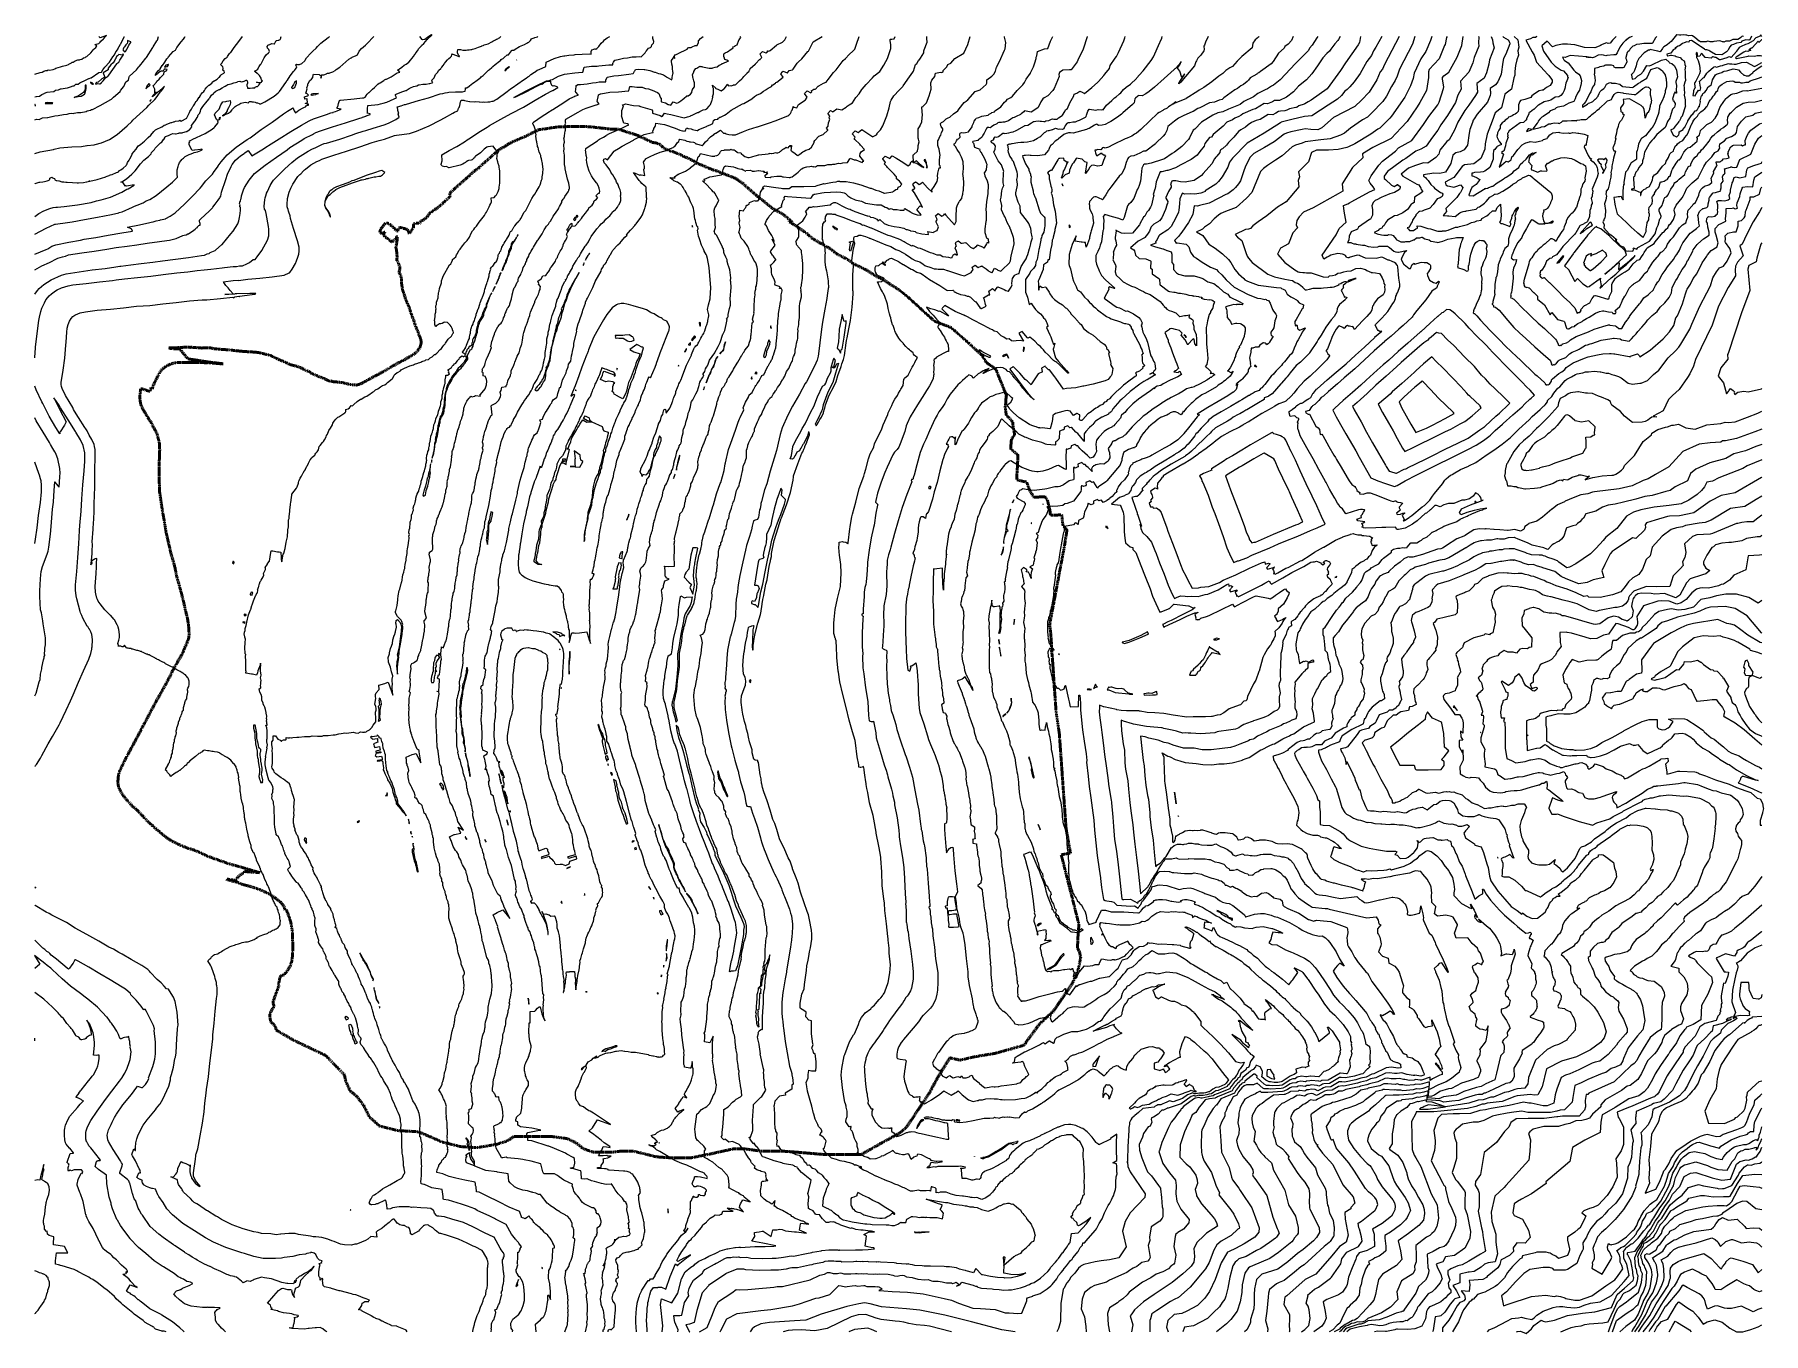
# Model space of a CAD drawing. Header units: metres. Extents: x 809241 to 811075, y 9156873 to 9158251.
import ezdxf

# ---------------------------------------------------------------- set-up
doc = ezdxf.new("R2010")
doc.units = ezdxf.units.M
doc.linetypes.add('ACAD_ISO08W100', pattern=[36, 24, -3, 6, -3])
doc.linetypes.add('PHANTOM2', pattern=[1.25, 0.625, -0.125, 0.125, -0.125, 0.125, -0.125])
doc.layers.add('AA L BOT', color=148, linetype='ACAD_ISO08W100')
doc.layers.add('C-TOPO-MAJR', color=9, linetype='Continuous')

msp = doc.modelspace()

# ---------------------------------------------------------------- linework, layer by layer
at = {"layer": 'AA L BOT', "color": 11, "linetype": 'PHANTOM2', "lineweight": 50, "flags": 128}
msp.add_lwpolyline([(810347.6, 9157282), (810349.8, 9157278), (810351, 9157271.8), (810348.5, 9157259.7), (810342.5, 9157245.2), (810335.3, 9157234.4), (810322, 9157215.1), (810307.5, 9157201.8), (810290.6, 9157178.9), (810260.4, 9157170.4), (810238.7, 9157166.8), (810223, 9157163.2), (810212.1, 9157165.6), (810198.8, 9157143.9), (810190.4, 9157128.2), (810178.3, 9157110.1), (810166.2, 9157092), (810159, 9157085.9), (810137.3, 9157073.9), (810118, 9157063), (810101.1, 9157063), (810079.3, 9157063), (810051.6, 9157065.4), (810034.7, 9157066.6), (810012.9, 9157066.6), (809993.6, 9157069.1), (809982.8, 9157069.1), (809955, 9157063), (809936.9, 9157059.4), (809917.6, 9157059.4), (809900.7, 9157060.6), (809892.4, 9157062.7), (809881.3, 9157065.4), (809876.5, 9157066.6), (809863.2, 9157066.6), (809852.4, 9157065.4), (809843.9, 9157065.4), (809834.3, 9157065.4), (809823.4, 9157069.1), (809816.2, 9157075.1), (809806.5, 9157079.9), (809788.4, 9157082.3), (809769.1, 9157082.3), (809749.8, 9157082.3), (809742.5, 9157077.5), (809731.7, 9157073.9), (809709.9, 9157070.3), (809693, 9157071.5), (809673.7, 9157076.3), (809648.4, 9157087.2), (809626.6, 9157088.4), (809607.3, 9157093.2), (809596.4, 9157102.8), (809590.4, 9157114.9), (809583.2, 9157124.6), (809575.9, 9157130.6), (809571.1, 9157141.5), (809569.9, 9157147.5), (809550, 9157168.1), (809535.1, 9157175.2), (809515.8, 9157184.4), (809498, 9157194.7), (809496.4, 9157198.5), (809496.1, 9157199.4), (809495.6, 9157199.9), (809495.2, 9157200.9), (809494, 9157201.7), (809493.1, 9157202.5), (809492.1, 9157203.9), (809491.8, 9157204), (809491.5, 9157204.7), (809491, 9157207.4), (809490.8, 9157210), (809490.8, 9157211.8), (809490.9, 9157212.1), (809492, 9157214.9), (809492.6, 9157215.8), (809492.8, 9157216.4), (809493, 9157216.5), (809494, 9157218.6), (809494.7, 9157219.2), (809495, 9157220.1), (809494.9, 9157221.7), (809494.6, 9157222.2), (809494.3, 9157223.9), (809494.3, 9157224), (809494.3, 9157224), (809494.2, 9157226.1), (809494.8, 9157226.9), (809495.2, 9157227.7), (809495.3, 9157228.3), (809495.7, 9157229.8), (809496.5, 9157231.4), (809497.1, 9157233.7), (809497.1, 9157233.8), (809497.1, 9157233.8), (809497.2, 9157233.9), (809497.3, 9157234.3), (809498.5, 9157237), (809499.6, 9157240.3), (809500.2, 9157241.5), (809500, 9157243.9), (809500.2, 9157245.2), (809500.6, 9157246.3), (809500.8, 9157246.7), (809500.8, 9157247.4), (809501.1, 9157248.4), (809501.3, 9157251.2), (809503.2, 9157253), (809503.6, 9157253.3), (809504.1, 9157253.3), (809505.9, 9157253.3), (809506.1, 9157253.6), (809506.4, 9157254.7), (809506.9, 9157255.3), (809507.8, 9157255.6), (809508.2, 9157256.5), (809508.4, 9157256.9), (809509, 9157257.4), (809509.3, 9157257.5), (809509.6, 9157258.3), (809510.1, 9157259.5), (809512.1, 9157262.6), (809512.8, 9157264.2), (809514, 9157267.7), (809514, 9157267.7), (809514, 9157267.9), (809514.5, 9157270.6), (809515.2, 9157281.9), (809514.8, 9157294.2), (809514.9, 9157296.1), (809514.4, 9157301.7), (809512.8, 9157310.2), (809512.6, 9157310.6), (809511.3, 9157314.9), (809508.6, 9157321.8), (809508.3, 9157322.4), (809507.8, 9157322.5), (809507.4, 9157322.6), (809506.3, 9157323.2), (809506.3, 9157324), (809506.3, 9157325.1), (809504.7, 9157327.8), (809502.9, 9157330), (809502.3, 9157330.6), (809497.7, 9157334.2), (809492.3, 9157338.1), (809488.8, 9157340.2), (809483.1, 9157342.7), (809482.7, 9157342.9), (809478.4, 9157344.7), (809471.2, 9157347.1), (809465.4, 9157348.6), (809464.8, 9157348.8), (809464.6, 9157348.8), (809463.7, 9157349.2), (809462.1, 9157349.4), (809460.3, 9157350), (809458, 9157351.2), (809456.1, 9157351.8), (809456.3, 9157351.9), (809452.6, 9157352.6), (809444.6, 9157355), (809444.9, 9157355.4), (809450.3, 9157354.4), (809450.1, 9157354.7), (809454.2, 9157354), (809458.1, 9157358.7), (809463, 9157362), (809463.6, 9157362.7), (809464.1, 9157363.3), (809475.9, 9157362.3), (809480.2, 9157362), (809466.9, 9157366), (809452.9, 9157370), (809448.5, 9157371.1), (809436.2, 9157375.4), (809423.4, 9157380), (809421.2, 9157381.2), (809419.8, 9157381.7), (809419.8, 9157382), (809416.3, 9157383.6), (809410.8, 9157385.7), (809410.7, 9157385.9), (809402.7, 9157388.4), (809392.1, 9157392.8), (809390, 9157394.1), (809387.1, 9157395.4), (809381.1, 9157399.2), (809374.7, 9157404.5), (809373.4, 9157405.7), (809369.4, 9157408.8), (809367.3, 9157410.8), (809366.8, 9157411.6), (809364.7, 9157413), (809358.4, 9157419.4), (809349.5, 9157428.9), (809348.5, 9157429.5), (809348, 9157430.1), (809345.1, 9157432.3), (809342.5, 9157435.5), (809340.9, 9157437), (809337.6, 9157440.8), (809334, 9157445.5), (809330.9, 9157451.2), (809329.9, 9157454.7), (809329.8, 9157454.9), (809329.6, 9157458.2), (809329.7, 9157462.3), (809330.6, 9157467.4), (809333.4, 9157474.4), (809338.9, 9157485.2), (809339.3, 9157485.9), (809339.7, 9157486.6), (809341.1, 9157489.2), (809349.9, 9157505.7), (809351.4, 9157508.4), (809357.9, 9157520.8), (809364.6, 9157533.4), (809364.9, 9157534.1), (809370.2, 9157543.9), (809375.3, 9157552.9), (809378.5, 9157558.7), (809384.5, 9157569.7), (809388, 9157577), (809394.5, 9157588.6), (809395.8, 9157590.7), (809398.4, 9157595.3), (809400, 9157599.4), (809400.4, 9157600.5), (809403.2, 9157606.7), (809403.7, 9157608.1), (809403.8, 9157608.3), (809404.7, 9157611.1), (809404.8, 9157612.6), (809405.2, 9157614.2), (809404.9, 9157618.5), (809404.9, 9157618.8), (809404.5, 9157624.3), (809403.4, 9157631.7), (809401.1, 9157640.7), (809400.3, 9157645), (809396.9, 9157658.6), (809394.2, 9157668.4), (809391.6, 9157677.6), (809390.2, 9157685.5), (809387.9, 9157693.6), (809385.4, 9157702.2), (809385.4, 9157702.2), (809384.2, 9157708.3), (809384.1, 9157708.5), (809380.7, 9157723), (809380, 9157727.8), (809377.8, 9157740.3), (809375.8, 9157752), (809374, 9157764.5), (809373.9, 9157764.9), (809373.6, 9157767.6), (809373.5, 9157771.1), (809373.7, 9157772.3), (809373.4, 9157776.1), (809373.5, 9157790.1), (809373.5, 9157800.1), (809373.9, 9157810.9), (809373.5, 9157816.2), (809373.6, 9157817), (809373.5, 9157817.9), (809371.3, 9157827.1), (809364.4, 9157840.3), (809362.5, 9157843.1), (809356.1, 9157853.6), (809353.7, 9157859.4), (809353.5, 9157860.3), (809352.9, 9157865.1), (809352.9, 9157868.7), (809353.6, 9157874.2), (809353.7, 9157875.3), (809354.3, 9157875.5), (809357.3, 9157874.7), (809359.2, 9157873.8), (809363.8, 9157872.6), (809363.9, 9157873.8), (809364.8, 9157876.6), (809365.2, 9157875.8), (809366, 9157875.5), (809367.3, 9157879.4), (809367.9, 9157880.5), (809370, 9157885.4), (809373.6, 9157891.9), (809376.5, 9157896.1), (809379.6, 9157898.6), (809386, 9157901.9), (809389.4, 9157902.9), (809394.4, 9157903.4), (809408.5, 9157903.2), (809415.3, 9157903.3), (809422.9, 9157903), (809424.9, 9157903.1), (809438.9, 9157901.9), (809441.3, 9157901.9), (809438.8, 9157902.2), (809425.4, 9157903.8), (809414, 9157905.6), (809403.9, 9157907.1), (809395.1, 9157917.6), (809388.9, 9157917.8), (809383.8, 9157918.4), (809383.3, 9157918.7), (809388.3, 9157918.7), (809388.9, 9157918.8), (809395.4, 9157919.1), (809395.4, 9157919.1), (809395.5, 9157919.1), (809395.5, 9157919.1), (809395.5, 9157919.1), (809402, 9157919.6), (809406.5, 9157919.3), (809406.8, 9157919.4), (809408.2, 9157919.4), (809418.9, 9157918.6), (809419.7, 9157918.9), (809428.1, 9157918.7), (809431.4, 9157917.9), (809436.6, 9157917.4), (809446.7, 9157916.7), (809461.5, 9157915.1), (809464.4, 9157914.8), (809466, 9157914.8), (809475.8, 9157914.2), (809480.8, 9157913.4), (809482.4, 9157912.9), (809489.9, 9157911.2), (809493.9, 9157909.6), (809494.2, 9157909.3), (809503.8, 9157904.9), (809507.4, 9157903.4), (809512.3, 9157901), (809514.9, 9157900.4), (809515.2, 9157900.2), (809515.8, 9157900.2), (809517.5, 9157899.6), (809519.4, 9157899.3), (809520.1, 9157899.1), (809522.9, 9157898), (809523.6, 9157897.8), (809528.4, 9157895.1), (809529.6, 9157894.6), (809532.6, 9157893.7), (809535.1, 9157891.5), (809535.3, 9157891.5), (809538.7, 9157890.3), (809539.5, 9157889.6), (809548.1, 9157886.3), (809553, 9157883.9), (809553.8, 9157883.6), (809555.7, 9157883.8), (809556.1, 9157883.7), (809557.9, 9157882.9), (809559.4, 9157882.7), (809561.2, 9157882.8), (809562.3, 9157882.5), (809564.6, 9157882.3), (809565.8, 9157882), (809566.9, 9157882), (809571.5, 9157881.1), (809574.7, 9157880.2), (809578, 9157879.7), (809578.8, 9157879.7), (809578.9, 9157879.6), (809579.2, 9157879.6), (809579.9, 9157879.4), (809580.4, 9157879.5), (809582.7, 9157879.3), (809585.8, 9157880.2), (809588.1, 9157881.1), (809591, 9157882.7), (809602.3, 9157888.9), (809611.6, 9157893.8), (809620.5, 9157899.2), (809628.2, 9157903.5), (809628.5, 9157903.6), (809633.1, 9157905.9), (809644, 9157912.3), (809646.9, 9157914.9), (809649.7, 9157918.5), (809651, 9157922.5), (809651.3, 9157924.6), (809651.1, 9157926.8), (809650.3, 9157929.3), (809650.2, 9157929.6), (809650, 9157930.6), (809648.1, 9157934.3), (809648.2, 9157934.5), (809647.9, 9157936.2), (809645.8, 9157940.4), (809642.8, 9157949.7), (809642.1, 9157951.1), (809640.4, 9157955.9), (809639.5, 9157958.8), (809639.3, 9157959.1), (809638.9, 9157960.2), (809638.8, 9157960.9), (809637.6, 9157964.1), (809636.5, 9157966.4), (809636.2, 9157967.3), (809635.9, 9157968), (809635.4, 9157968.4), (809635.4, 9157969), (809631.7, 9157979.9), (809630.6, 9157986.4), (809630.4, 9157991.2), (809630.2, 9157993.4), (809629.9, 9157994.5), (809628, 9157998.4), (809628, 9157998.5), (809628, 9157998.5), (809628, 9158000.3), (809628.5, 9158002), (809628.5, 9158005.1), (809628.3, 9158005.5), (809627.9, 9158005.9), (809627.3, 9158008.4), (809627.2, 9158008.9), (809625.3, 9158011.7), (809625.4, 9158013), (809625.4, 9158013.1), (809625.4, 9158013.8), (809625.7, 9158013.9), (809625.8, 9158014.3), (809625.8, 9158015.9), (809625.6, 9158016.7), (809625.6, 9158017), (809625.2, 9158022.1), (809625.2, 9158022.1), (809625.2, 9158022.2), (809624.8, 9158024), (809624.8, 9158024.3), (809624.4, 9158025.3), (809624.6, 9158025.9), (809626, 9158034.5), (809626, 9158034.6), (809626.4, 9158036.7), (809626, 9158037), (809625.7, 9158037.1), (809625.7, 9158037.1), (809624.4, 9158035.5), (809625.7, 9158034.6), (809624.1, 9158034.8), (809623.1, 9158033.5), (809622.2, 9158032.5), (809621.8, 9158032.4), (809620.9, 9158031.5), (809620.7, 9158031.5), (809620.3, 9158031.3), (809620, 9158031.2), (809619.8, 9158031.3), (809619.7, 9158031.3), (809619, 9158032.1), (809616.7, 9158033.8), (809616.3, 9158034.2), (809616.2, 9158034.2), (809616.1, 9158034.4), (809615.8, 9158034.5), (809611.5, 9158038.1), (809611.3, 9158038.4), (809612, 9158040.8), (809612, 9158040.8), (809612.8, 9158041.2), (809612.5, 9158041.7), (809612.1, 9158041.5), (809609.8, 9158039.7), (809607.4, 9158041.7), (809607.4, 9158041.7), (809607.4, 9158041.7), (809607.4, 9158041.7), (809608.2, 9158044.4), (809608.2, 9158044.6), (809608.4, 9158044.9), (809613.1, 9158050.8), (809613.1, 9158050.8), (809613.8, 9158051.3), (809616.8, 9158050.8), (809616.9, 9158050.7), (809616.9, 9158050.7), (809616.9, 9158050.7), (809622.4, 9158046.1), (809622.7, 9158045.6), (809622.9, 9158045.3), (809623.7, 9158044.7), (809624.4, 9158044.1), (809625.2, 9158043.9), (809624.9, 9158043.5), (809625.4, 9158042.7), (809627, 9158042.9), (809626.9, 9158043.6), (809627.2, 9158044), (809627.3, 9158045.5), (809629, 9158046.7), (809629.1, 9158046.6), (809630.7, 9158046.3), (809632.3, 9158045.5), (809632.8, 9158045.5), (809633.2, 9158045.3), (809634.5, 9158045.2), (809636.6, 9158044.4), (809637.5, 9158043.3), (809637.9, 9158041.1), (809638.4, 9158040.2), (809638.4, 9158040.1), (809638.4, 9158040.1), (809638.5, 9158040.1), (809638.7, 9158040.1), (809637.9, 9158041.1), (809639.4, 9158040.5), (809639.4, 9158040.5), (809640.4, 9158042.1), (809640.5, 9158042.3), (809641, 9158043.1), (809641.3, 9158043.8), (809642, 9158045.1), (809642.9, 9158045.8), (809643.2, 9158047.2), (809643.3, 9158048.6), (809643.3, 9158049.7), (809643.5, 9158050.1), (809643.7, 9158050.5), (809645.7, 9158051.1), (809645.7, 9158051.1), (809645.8, 9158051.2), (809648.1, 9158051.2), (809648.1, 9158051.3), (809648.8, 9158051.1), (809649.5, 9158050.7), (809649.7, 9158051), (809649.7, 9158051), (809651.1, 9158053.5), (809653.1, 9158054.1), (809655.1, 9158055.5), (809658.2, 9158058.2), (809658.4, 9158058.8), (809659.5, 9158060.5), (809659.8, 9158060.8), (809660.9, 9158062), (809661.3, 9158062.2), (809662, 9158063), (809664, 9158064), (809665.5, 9158065.5), (809667.3, 9158066.4), (809668.3, 9158067.1), (809672.9, 9158070.9), (809681.9, 9158079.4), (809681.8, 9158083), (809688.5, 9158089.2), (809688.7, 9158089.3), (809692.9, 9158093), (809693.1, 9158093.2), (809703.7, 9158102.6), (809704, 9158102.8), (809704.1, 9158103.2), (809708.8, 9158107.2), (809709.1, 9158107.3), (809709.3, 9158107.5), (809711, 9158108.5), (809711.5, 9158109.1), (809713.9, 9158111), (809713.9, 9158111.3), (809715.6, 9158112.9), (809715.8, 9158113.1), (809722.6, 9158118.9), (809731.4, 9158127), (809734, 9158129), (809743, 9158134.3), (809744.7, 9158135.6), (809746.6, 9158136.6), (809755.1, 9158140.3), (809756.3, 9158141), (809757.8, 9158141.4), (809763.9, 9158144.1), (809765.7, 9158145.2), (809770.8, 9158147.6), (809776.4, 9158150.3), (809785.7, 9158151.5), (809789.5, 9158152.3), (809796.4, 9158153.1), (809803.5, 9158153.4), (809811.7, 9158153.6), (809816, 9158153.6), (809824.8, 9158153.6), (809832.5, 9158153.1), (809842, 9158152), (809852.4, 9158150.9), (809860.1, 9158150.9), (809881.3, 9158144.1), (809889.8, 9158140), (809896.6, 9158136.7), (809900.8, 9158136.1), (809905.2, 9158134.4), (809908.7, 9158130.5), (809917.5, 9158127.1), (809923.6, 9158125), (809929.8, 9158121.9), (809934.5, 9158120), (809939.7, 9158117.4), (809943.8, 9158114.8), (809945.1, 9158114.1), (809950.1, 9158112.2), (809955.8, 9158109.7), (809961.2, 9158107.5), (809966.8, 9158105.8), (809972.5, 9158103.5), (809979.4, 9158100.7), (809984.4, 9158098.8), (809992.1, 9158093.6), (809999.7, 9158086.9), (810007.2, 9158080.3), (810015.5, 9158073.7), (810023.9, 9158066.8), (810033.8, 9158061.3), (810037.2, 9158059), (810044.7, 9158052.5), (810041.6, 9158052.7), (810051.9, 9158046.2), (810059.5, 9158041), (810066.2, 9158034.8), (810069.8, 9158032.8), (810081.3, 9158026.1), (810084.8, 9158024.5), (810091.6, 9158018.8), (810098.9, 9158015), (810104.2, 9158012.3), (810109.4, 9158008.4), (810116.8, 9158004.7), (810123.2, 9158001.6), (810135, 9157994.2), (810140.6, 9157991.5), (810145, 9157988.9), (810150.3, 9157985.4), (810155.5, 9157982.2), (810155.6, 9157982.2), (810155.6, 9157982.1), (810156, 9157981.9), (810156.1, 9157981.8), (810156.1, 9157981.8), (810156.4, 9157981.6), (810156.5, 9157981.5), (810156.5, 9157981.5), (810156.8, 9157981.3), (810157.3, 9157981), (810157.4, 9157980.9), (810157.4, 9157980.9), (810157.5, 9157980.8), (810157.8, 9157980.6), (810158.1, 9157980.4), (810158.2, 9157980.3), (810158.3, 9157980.3), (810158.3, 9157980.2), (810158.8, 9157979.9), (810159, 9157979.7), (810159, 9157979.7), (810159, 9157979.7), (810159, 9157979.7), (810159.2, 9157979.6), (810159.5, 9157979.4), (810159.7, 9157979.2), (810159.7, 9157979.2), (810159.9, 9157979.1), (810159.9, 9157979), (810160, 9157979), (810160.2, 9157978.8), (810160.3, 9157978.7), (810160.5, 9157978.6), (810160.7, 9157978.4), (810160.9, 9157978.3), (810160.9, 9157978.3), (810160.9, 9157978.3), (810160.9, 9157978.3), (810161.3, 9157978), (810161.5, 9157977.8), (810161.6, 9157977.8), (810161.7, 9157977.6), (810162, 9157977.5), (810162.2, 9157977.3), (810162.3, 9157977.2), (810162.4, 9157977.2), (810162.5, 9157977), (810162.6, 9157977), (810162.6, 9157977), (810162.7, 9157976.9), (810162.9, 9157976.7), (810163.2, 9157976.5), (810163.3, 9157976.4), (810163.4, 9157976.3), (810163.6, 9157976.1), (810163.8, 9157976), (810163.9, 9157975.9), (810164, 9157975.8), (810164.1, 9157975.7), (810164.2, 9157975.6), (810164.3, 9157975.6), (810164.3, 9157975.6), (810164.5, 9157975.4), (810164.8, 9157975.2), (810164.9, 9157975.1), (810165, 9157975), (810165.6, 9157974.5), (810165.6, 9157974.5), (810165.7, 9157974.5), (810165.9, 9157974.3), (810165.9, 9157974.2), (810166, 9157974.2), (810166.1, 9157974), (810166.4, 9157973.9), (810166.5, 9157973.7), (810166.7, 9157973.6), (810166.7, 9157973.6), (810166.8, 9157973.4), (810167.1, 9157973.2), (810167.1, 9157973.2), (810167.3, 9157973.1), (810167.4, 9157972.9), (810167.6, 9157972.8), (810167.7, 9157972.7), (810167.8, 9157972.6), (810167.9, 9157972.5), (810168.2, 9157972.3), (810168.2, 9157972.2), (810168.4, 9157972.1), (810168.7, 9157971.8), (810168.7, 9157971.8), (810168.8, 9157971.7), (810168.9, 9157971.6), (810169, 9157971.5), (810169.3, 9157971.3), (810169.4, 9157971.2), (810169.4, 9157971.2), (810169.4, 9157971.1), (810169.7, 9157970.9), (810169.8, 9157970.8), (810169.8, 9157970.8), (810169.8, 9157970.8), (810169.9, 9157970.7), (810170.2, 9157970.4), (810170.3, 9157970.3), (810170.3, 9157970.3), (810170.4, 9157970.3), (810170.6, 9157970.1), (810170.8, 9157969.9), (810170.9, 9157969.9), (810170.9, 9157969.8), (810171, 9157969.8), (810171.1, 9157969.6), (810171.3, 9157969.4), (810171.5, 9157969.3), (810171.5, 9157969.3), (810171.5, 9157969.2), (810171.5, 9157969.2), (810171.6, 9157969.2), (810171.7, 9157969.1), (810172, 9157968.8), (810172.1, 9157968.7), (810172.2, 9157968.6), (810172.2, 9157968.6), (810172.3, 9157968.5), (810172.5, 9157968.4), (810172.8, 9157968.1), (810172.8, 9157968.1), (810172.8, 9157968.1), (810172.9, 9157968), (810172.9, 9157968), (810172.9, 9157968), (810172.9, 9157968), (810173.2, 9157967.7), (810173.4, 9157967.5), (810173.4, 9157967.5), (810173.4, 9157967.5), (810173.6, 9157967.3), (810174, 9157967), (810174, 9157967), (810174, 9157967), (810174.4, 9157966.6), (810174.7, 9157966.4), (810174.7, 9157966.3), (810174.8, 9157966.3), (810175.2, 9157965.9), (810175.4, 9157965.7), (810175.5, 9157965.6), (810175.5, 9157965.6), (810175.5, 9157965.6), (810175.5, 9157965.6), (810175.9, 9157965.2), (810176.1, 9157965.1), (810176.2, 9157965), (810176.2, 9157965), (810176.3, 9157964.9), (810176.4, 9157964.8), (810176.7, 9157964.5), (810176.8, 9157964.4), (810176.9, 9157964.3), (810176.9, 9157964.3), (810177, 9157964.2), (810177.2, 9157964.1), (810177.5, 9157963.8), (810177.5, 9157963.8), (810177.6, 9157963.7), (810177.7, 9157963.6), (810177.8, 9157963.6), (810178.1, 9157963.2), (810178.2, 9157963.1), (810178.2, 9157963.1), (810178.3, 9157963.1), (810178.4, 9157963), (810178.5, 9157962.9), (810178.9, 9157962.5), (810179, 9157962.4), (810179.1, 9157962.3), (810179.3, 9157962.2), (810179.7, 9157961.8), (810179.7, 9157961.7), (810179.9, 9157961.6), (810180, 9157961.5), (810180.4, 9157961.2), (810180.5, 9157961), (810180.6, 9157961), (810180.8, 9157960.8), (810181, 9157960.6), (810181.3, 9157960.3), (810181.3, 9157960.3), (810181.5, 9157960.1), (810181.7, 9157960), (810181.9, 9157959.8), (810181.9, 9157959.7), (810182, 9157959.6), (810182.2, 9157959.5), (810182.3, 9157959.4), (810182.3, 9157959.4), (810182.4, 9157959.3), (810182.6, 9157959.1), (810182.8, 9157958.9), (810182.9, 9157958.8), (810183, 9157958.7), (810183.2, 9157958.6), (810183.6, 9157958.2), (810183.6, 9157958.2), (810183.8, 9157958.1), (810183.9, 9157958), (810184, 9157957.8), (810184.2, 9157957.7), (810184.3, 9157957.5), (810184.5, 9157957.4), (810184.5, 9157957.4), (810184.8, 9157957.1), (810185.1, 9157956.8), (810185.2, 9157956.8), (810185.3, 9157956.7), (810185.5, 9157956.5), (810185.7, 9157956.3), (810185.8, 9157956.2), (810185.9, 9157956.1), (810186, 9157956.1), (810186, 9157956), (810186.1, 9157956), (810186.1, 9157955.9), (810186.4, 9157955.6), (810186.6, 9157955.4), (810186.7, 9157955.4), (810186.8, 9157955.3), (810187.1, 9157955.1), (810187.2, 9157954.9), (810187.3, 9157954.8), (810187.4, 9157954.8), (810187.5, 9157954.7), (810187.5, 9157954.6), (810187.7, 9157954.5), (810187.8, 9157954.4), (810187.9, 9157954.3), (810188.2, 9157954.1), (810188.3, 9157954), (810188.3, 9157953.9), (810188.3, 9157953.9), (810188.4, 9157953.9), (810188.5, 9157953.7), (810188.9, 9157953.4), (810189, 9157953.3), (810189.1, 9157953.3), (810189.2, 9157953.2), (810189.4, 9157952.9), (810189.6, 9157952.8), (810189.7, 9157952.7), (810189.8, 9157952.6), (810189.8, 9157952.6), (810190.2, 9157952.2), (810190.4, 9157952.1), (810190.4, 9157952), (810190.5, 9157952), (810190.5, 9157952), (810190.5, 9157951.9), (810190.9, 9157951.6), (810190.9, 9157951.5), (810191, 9157951.5), (810191.2, 9157951.3), (810191.3, 9157951.2), (810191.3, 9157951.2), (810191.5, 9157951), (810191.5, 9157951), (810191.6, 9157950.9), (810192, 9157950.6), (810192, 9157950.5), (810192, 9157950.5), (810192.2, 9157950.3), (810192.2, 9157950.3), (810192.3, 9157950.3), (810192.7, 9157949.9), (810192.8, 9157949.8), (810192.8, 9157949.8), (810193, 9157949.7), (810193, 9157949.7), (810193, 9157949.6), (810193.5, 9157949.2), (810193.5, 9157949.2), (810193.5, 9157949.1), (810193.7, 9157949), (810193.7, 9157949), (810193.8, 9157948.9), (810194.3, 9157948.5), (810194.3, 9157948.5), (810194.3, 9157948.4), (810194.4, 9157948.3), (810194.5, 9157948.3), (810194.5, 9157948.2), (810194.7, 9157948.1), (810195, 9157947.8), (810195, 9157947.8), (810195.2, 9157947.7), (810195.2, 9157947.6), (810195.2, 9157947.6), (810195.2, 9157947.6), (810195.6, 9157947.2), (810195.9, 9157947.1), (810195.9, 9157947.1), (810196, 9157947.1), (810196.8, 9157946.8), (810197, 9157946.7), (810197.1, 9157946.7), (810197.7, 9157946.4), (810198.1, 9157946.3), (810198.3, 9157946.2), (810198.5, 9157946.1), (810199.2, 9157945.8), (810199.4, 9157945.8), (810199.5, 9157945.7), (810200.2, 9157945.5), (810200.4, 9157945.4), (810200.7, 9157945.3), (810201.1, 9157945.1), (810201.5, 9157945), (810201.9, 9157944.8), (810201.9, 9157944.8), (810202.6, 9157944.5), (810202.8, 9157944.5), (810203.1, 9157944.4), (810203.6, 9157944.1), (810203.7, 9157944.1), (810204.3, 9157943.9), (810204.5, 9157943.8), (810204.8, 9157943.7), (810205.3, 9157943.5), (810205.5, 9157943.4), (810206, 9157943.2), (810206.2, 9157943.2), (810206.7, 9157943), (810207, 9157942.8), (810207.1, 9157942.8), (810207.9, 9157942.5), (810207.9, 9157942.5), (810208.2, 9157942.4), (810208.8, 9157942.2), (810209.1, 9157942.1), (810209.3, 9157942), (810209.7, 9157941.8), (810210.3, 9157941.6), (810210.5, 9157941.5), (810210.6, 9157941.5), (810211.4, 9157941.1), (810211.5, 9157941.1), (810211.6, 9157941.1), (810212.3, 9157940.8), (810212.7, 9157940.7), (810212.7, 9157940.7), (810213.2, 9157940.5), (810213.3, 9157940.4), (810213.7, 9157940.1), (810213.7, 9157940.1), (810213.9, 9157939.9), (810214, 9157939.8), (810214, 9157939.8), (810214.2, 9157939.6), (810214.4, 9157939.5), (810214.5, 9157939.4), (810214.8, 9157939.2), (810214.8, 9157939.1), (810214.8, 9157939.1), (810215.1, 9157938.8), (810215.2, 9157938.8), (810215.2, 9157938.7), (810215.4, 9157938.6), (810215.4, 9157938.6), (810215.4, 9157938.6), (810215.9, 9157938.1), (810215.9, 9157938.1), (810216, 9157938.1), (810216, 9157938.1), (810216.1, 9157938), (810216.4, 9157937.7), (810216.6, 9157937.5), (810216.7, 9157937.5), (810216.7, 9157937.5), (810216.8, 9157937.4), (810217.1, 9157937.1), (810217.3, 9157937), (810217.3, 9157936.9), (810217.4, 9157936.8), (810217.5, 9157936.7), (810217.6, 9157936.7), (810217.8, 9157936.5), (810217.9, 9157936.4), (810217.9, 9157936.4), (810218.2, 9157936.2), (810218.3, 9157936), (810218.3, 9157936), (810218.4, 9157936), (810218.4, 9157935.9), (810218.6, 9157935.8), (810218.9, 9157935.5), (810219, 9157935.4), (810219.1, 9157935.3), (810219.2, 9157935.3), (810219.5, 9157935), (810219.6, 9157934.9), (810219.7, 9157934.8), (810219.8, 9157934.7), (810219.9, 9157934.6), (810220.3, 9157934.3), (810220.4, 9157934.2), (810220.7, 9157934), (810220.7, 9157934), (810220.7, 9157934), (810220.7, 9157933.9), (810220.9, 9157933.8), (810221.2, 9157933.5), (810221.3, 9157933.4), (810221.4, 9157933.3), (810221.5, 9157933.2), (810221.8, 9157933), (810221.9, 9157932.9), (810221.9, 9157932.9), (810222.2, 9157932.7), (810222.2, 9157932.6), (810222.5, 9157932.3), (810222.7, 9157932.2), (810222.8, 9157932.1), (810223, 9157931.9), (810223.1, 9157931.8), (810223.3, 9157931.6), (810223.4, 9157931.6), (810223.4, 9157931.5), (810223.7, 9157931.3), (810223.8, 9157931.2), (810224, 9157931), (810224.2, 9157930.9), (810224.3, 9157930.8), (810224.6, 9157930.5), (810224.6, 9157930.5), (810224.7, 9157930.4), (810224.9, 9157930.3), (810224.9, 9157930.2), (810225.2, 9157930), (810225.3, 9157929.9), (810225.5, 9157929.7), (810225.7, 9157929.6), (810225.8, 9157929.5), (810226.1, 9157929.2), (810226.1, 9157929.2), (810226.1, 9157929.2), (810226.2, 9157929.1), (810226.4, 9157928.9), (810226.4, 9157928.9), (810226.5, 9157928.9), (810226.7, 9157928.6), (810226.9, 9157928.5), (810227.1, 9157928.3), (810227.2, 9157928.2), (810227.3, 9157928.1), (810227.7, 9157927.8), (810227.7, 9157927.8), (810227.9, 9157927.6), (810228.1, 9157927.4), (810228.2, 9157927.3), (810228.3, 9157927.2), (810228.4, 9157927.1), (810228.6, 9157927), (810228.7, 9157926.9), (810228.7, 9157926.9), (810228.8, 9157926.8), (810229, 9157926.7), (810229.1, 9157926.6), (810229.1, 9157926.5), (810229.2, 9157926.4), (810229.3, 9157926.4), (810229.4, 9157926.3), (810229.5, 9157926.2), (810229.6, 9157926.1), (810229.7, 9157926), (810229.7, 9157926), (810229.8, 9157925.9), (810230, 9157925.8), (810230.1, 9157925.6), (810230.2, 9157925.6), (810230.2, 9157925.6), (810230.2, 9157925.6), (810230.3, 9157925.5), (810230.6, 9157925.3), (810230.6, 9157925.2), (810230.8, 9157925.1), (810230.9, 9157925), (810230.9, 9157924.9), (810231, 9157924.9), (810231, 9157924.9), (810231.1, 9157924.8), (810231.5, 9157924.4), (810231.5, 9157924.4), (810231.5, 9157924.4), (810231.6, 9157924.3), (810231.7, 9157924.3), (810231.7, 9157924.2), (810231.9, 9157924.1), (810232.2, 9157923.8), (810232.2, 9157923.8), (810232.2, 9157923.8), (810232.3, 9157923.7), (810232.4, 9157923.6), (810232.4, 9157923.6), (810232.7, 9157923.4), (810232.8, 9157923.3), (810233.1, 9157923), (810233.1, 9157923), (810233.1, 9157923), (810233.1, 9157922.9), (810233.2, 9157922.9), (810233.2, 9157922.9), (810233.5, 9157922.6), (810233.6, 9157922.5), (810233.6, 9157922.5), (810233.8, 9157922.3), (810233.9, 9157922.3), (810233.9, 9157922.2), (810234.1, 9157922.1), (810234.1, 9157922.1), (810234.5, 9157921.7), (810234.6, 9157921.6), (810234.6, 9157921.6), (810234.6, 9157921.6), (810234.6, 9157921.6), (810235, 9157921.2), (810235.2, 9157921.1), (810235.2, 9157921.1), (810235.3, 9157921), (810235.3, 9157920.9), (810235.3, 9157920.9), (810235.4, 9157920.9), (810235.8, 9157920.5), (810235.9, 9157920.4), (810236, 9157920.3), (810236.1, 9157920.2), (810236.1, 9157920.2), (810236.3, 9157920), (810236.5, 9157919.8), (810236.6, 9157919.8), (810236.7, 9157919.6), (810236.8, 9157919.6), (810236.8, 9157919.5), (810237.1, 9157919.2), (810237.2, 9157919.2), (810237.3, 9157919.1), (810237.5, 9157918.9), (810237.5, 9157918.9), (810237.6, 9157918.8), (810237.9, 9157918.5), (810238, 9157918.5), (810238, 9157918.5), (810238.3, 9157918.2), (810238.3, 9157918.1), (810238.3, 9157918.1), (810238.6, 9157917.9), (810238.6, 9157917.8), (810238.7, 9157917.8), (810239, 9157917.5), (810239.1, 9157917.4), (810239.1, 9157917.4), (810239.3, 9157917.2), (810239.3, 9157917.2), (810239.4, 9157917.1), (810239.7, 9157916.8), (810239.8, 9157916.7), (810239.8, 9157916.7), (810239.9, 9157916.7), (810239.9, 9157916.6), (810240, 9157916.5), (810240.4, 9157916.2), (810240.5, 9157916.1), (810240.6, 9157916), (810240.7, 9157915.9), (810241, 9157915.6), (810241.1, 9157915.5), (810241.2, 9157915.5), (810241.3, 9157915.3), (810241.3, 9157915.3), (810241.8, 9157914.9), (810241.9, 9157914.8), (810242, 9157914.7), (810242.1, 9157914.6), (810242.4, 9157914.3), (810242.6, 9157914.1), (810242.6, 9157914.1), (810242.6, 9157914.1), (810242.6, 9157914.1), (810242.9, 9157913.9), (810243.1, 9157913.7), (810243.4, 9157913.4), (810243.5, 9157913.3), (810243.6, 9157913.2), (810243.7, 9157913.1), (810244.1, 9157912.8), (810244.1, 9157912.8), (810244.3, 9157912.6), (810244.4, 9157912.5), (810244.4, 9157912.5), (810244.8, 9157912.1), (810244.8, 9157912.1), (810245.1, 9157911.9), (810245.1, 9157911.8), (810245.3, 9157911.6), (810245.6, 9157911.4), (810245.8, 9157911.2), (810245.9, 9157911.1), (810246.1, 9157911), (810246.2, 9157910.8), (810246.5, 9157910.6), (810246.6, 9157910.5), (810246.8, 9157910.2), (810246.8, 9157910), (810247, 9157909.7), (810247.1, 9157909.6), (810247.3, 9157909.2), (810247.5, 9157909), (810247.6, 9157908.8), (810247.7, 9157908.6), (810247.9, 9157908.2), (810248.1, 9157908), (810248.1, 9157907.9), (810248.3, 9157907.6), (810248.5, 9157907.2), (810248.6, 9157907), (810248.6, 9157907), (810248.7, 9157906.9), (810248.7, 9157906.9), (810248.8, 9157906.7), (810249.1, 9157906.3), (810249.1, 9157906.1), (810249.2, 9157906.1), (810249.3, 9157905.9), (810249.3, 9157905.9), (810249.4, 9157905.7), (810249.6, 9157905.3), (810249.6, 9157905.2), (810249.7, 9157905.2), (810249.9, 9157904.9), (810249.9, 9157904.8), (810249.9, 9157904.7), (810250.2, 9157904.3), (810250.2, 9157904.3), (810250.2, 9157904.3), (810250.2, 9157904.2), (810250.2, 9157904.2), (810250.4, 9157903.8), (810250.5, 9157903.8), (810250.6, 9157903.6), (810250.7, 9157903.3), (810250.7, 9157903.3), (810250.9, 9157903.1), (810251.3, 9157902.8), (810251.4, 9157902.8), (810251.4, 9157902.8), (810252.2, 9157902.3), (810252.9, 9157901.9), (810253, 9157901.9), (810253.2, 9157901.7), (810253.7, 9157901.4), (810254.3, 9157901), (810254.4, 9157900.9), (810254.8, 9157900.7), (810255.2, 9157900.4), (810255.6, 9157900.1), (810255.9, 9157899.9), (810256.3, 9157899.6), (810256.6, 9157899.4), (810256.9, 9157899.2), (810257.3, 9157898.8), (810257.7, 9157898.6), (810258, 9157898.3), (810258.1, 9157898.3), (810258.7, 9157897.7), (810259, 9157897.5), (810259.2, 9157897.3), (810259.4, 9157897.2), (810260, 9157896.6), (810260.1, 9157896.5), (810260.2, 9157896.4), (810260.7, 9157896), (810261.2, 9157895.5), (810261.5, 9157894.7), (810261.9, 9157893.8), (810262.2, 9157893), (810262.5, 9157892.1), (810262.9, 9157891.3), (810263.2, 9157890.5), (810263.5, 9157889.6), (810263.9, 9157888.8), (810264.2, 9157887.9), (810264.5, 9157887.1), (810264.9, 9157886.2), (810265.2, 9157885.4), (810265.2, 9157885.4), (810265.3, 9157885.1), (810265.4, 9157885.1), (810265.5, 9157884.8), (810265.5, 9157884.8), (810265.6, 9157884.5), (810265.6, 9157884.5), (810265.7, 9157884.3), (810265.8, 9157884.2), (810265.8, 9157884), (810265.9, 9157883.9), (810266, 9157883.6), (810266.1, 9157883.5), (810266.2, 9157883.2), (810266.3, 9157883), (810266.4, 9157882.7), (810266.5, 9157882.5), (810266.6, 9157882.3), (810266.7, 9157882), (810266.8, 9157881.7), (810266.9, 9157881.3), (810267, 9157881.2), (810267.2, 9157880.6), (810267.3, 9157880.4), (810267.7, 9157879.5), (810267.9, 9157879), (810268.1, 9157878.6), (810268.3, 9157878), (810268.5, 9157877.5), (810268.7, 9157877), (810268.9, 9157876.5), (810268.9, 9157876.4), (810269.2, 9157875.7), (810269.2, 9157875.7), (810269.5, 9157875), (810269.5, 9157875), (810269.5, 9157875), (810269.5, 9157875), (810269.5, 9157875), (810269.5, 9157875), (810269.5, 9157875), (810269.5, 9157875), (810269.5, 9157875), (810269.5, 9157875), (810269.5, 9157875), (810269.7, 9157874.4), (810270, 9157873.9), (810270.3, 9157873), (810270.7, 9157872.2), (810271, 9157871.3), (810271.4, 9157870.5), (810271.5, 9157870.2), (810271.6, 9157870), (810271.6, 9157869.9), (810271.7, 9157869.8), (810271.7, 9157869.6), (810271.8, 9157869.5), (810271.8, 9157869.5), (810271.8, 9157869.4), (810271.9, 9157869.3), (810271.9, 9157869.3), (810271.9, 9157869.2), (810271.9, 9157869.2), (810271.9, 9157869.2), (810272, 9157869.1), (810272, 9157869.1), (810271.9, 9157868.8), (810272, 9157868.7), (810272, 9157868.6), (810272.3, 9157868.3), (810272.4, 9157868.2), (810272.4, 9157867.9), (810272.4, 9157867.7), (810272, 9157867.8), (810271.9, 9157867.8), (810271.8, 9157867.1), (810271.8, 9157866.3), (810271.8, 9157865.6), (810271.7, 9157864.8), (810271.7, 9157864.1), (810271.6, 9157863.3), (810271.6, 9157862.4), (810271.5, 9157861.8), (810271.5, 9157861.1), (810271.4, 9157860.3), (810271.4, 9157859.4), (810271.3, 9157858.5), (810271.3, 9157857.6), (810271.3, 9157857.6), (810271.3, 9157857.5), (810271.3, 9157857.5), (810271.3, 9157857.4), (810271.3, 9157857.4), (810271.3, 9157857.3), (810271.3, 9157857.3), (810271.2, 9157857.3), (810271.2, 9157857.2), (810270.8, 9157856.7), (810270.9, 9157856), (810271, 9157855.3), (810271.1, 9157854.5), (810271.1, 9157854.2), (810271.1, 9157854.2), (810271.2, 9157853.9), (810271.2, 9157853.6), (810271.2, 9157853.5), (810271.3, 9157853.4), (810271.3, 9157853.3), (810271.3, 9157852.8), (810271.4, 9157852.3), (810271.5, 9157851.6), (810271.6, 9157850.9), (810271.7, 9157850.1), (810271.7, 9157850), (810271.7, 9157850), (810271.8, 9157849.2), (810271.8, 9157849.2), (810271.8, 9157849.1), (810271.8, 9157849.1), (810271.9, 9157848.6), (810271.9, 9157848.1), (810271.9, 9157848), (810272, 9157847.8), (810272, 9157847.5), (810272.1, 9157847.5), (810272.1, 9157847.4), (810272.1, 9157847.4), (810272.1, 9157847.4), (810272.1, 9157847.4), (810272.1, 9157847.4), (810272.2, 9157847.3), (810272.3, 9157847.2), (810272.5, 9157847), (810272.7, 9157846.8), (810273.3, 9157846.2), (810273.3, 9157846.2), (810273.4, 9157846.2), (810273.5, 9157846.1), (810273.5, 9157846.1), (810273.5, 9157846), (810273.5, 9157846), (810273.9, 9157845.7), (810273.9, 9157845.6), (810274.2, 9157845.4), (810274.8, 9157844.7), (810274.8, 9157844.7), (810274.8, 9157844.7), (810274.9, 9157844.7), (810274.9, 9157844.7), (810274.9, 9157844.6), (810275.5, 9157844.1), (810276.1, 9157843.5), (810276.6, 9157842.8), (810277.2, 9157842.1), (810277.7, 9157841.4), (810278.3, 9157840.7), (810278.9, 9157840), (810278.9, 9157839.2), (810279, 9157838.4), (810279.1, 9157837.6), (810279.1, 9157837.1), (810279.1, 9157836.9), (810279.2, 9157836.4), (810279.2, 9157836.3), (810279.2, 9157836), (810279.2, 9157835.9), (810279.2, 9157835.6), (810279.2, 9157835.6), (810279.4, 9157834.9), (810279.5, 9157834.3), (810279.6, 9157833.5), (810279.8, 9157832.7), (810280, 9157831.9), (810280.1, 9157831.1), (810280.3, 9157830.3), (810280.4, 9157829.5), (810280.4, 9157829.5), (810280.4, 9157829.5), (810280.4, 9157829.5), (810280.4, 9157829.5), (810280.4, 9157829.5), (810280.3, 9157829.4), (810280.3, 9157829.4), (810280.3, 9157829.4), (810280.3, 9157829.4), (810280.4, 9157829), (810280.5, 9157828.5), (810280.6, 9157828.2), (810280.7, 9157827.4), (810280.9, 9157826.5), (810280.9, 9157826.5), (810280.9, 9157826.5), (810280.9, 9157826.5), (810280.9, 9157826.5), (810280.9, 9157826.5), (810280.9, 9157826.5), (810280.7, 9157826.3), (810280.8, 9157826.2), (810280.9, 9157826), (810281, 9157825.8), (810281, 9157825.7), (810280.8, 9157825.5), (810280.8, 9157825.4), (810280.4, 9157825.6), (810280.2, 9157825.6), (810280, 9157825.3), (810279.4, 9157824.6), (810278.8, 9157823.8), (810278.3, 9157823.1), (810277.8, 9157822.4), (810277.6, 9157822.1), (810277.5, 9157821.5), (810277.5, 9157820.8), (810277.4, 9157820.5), (810277.4, 9157820), (810277.4, 9157819.8), (810277.3, 9157819.4), (810277.3, 9157819.1), (810277.2, 9157818.4), (810277.2, 9157818.1), (810277.2, 9157817.7), (810277.2, 9157817.4), (810277.1, 9157817.3), (810277.1, 9157816.7), (810277, 9157816.2), (810277, 9157815.8), (810277, 9157815.5), (810276.9, 9157815), (810276.9, 9157815), (810276.9, 9157815), (810276.9, 9157814.8), (810276.9, 9157814.3), (810276.8, 9157813.8), (810276.8, 9157813.3), (810276.7, 9157812.7), (810276.6, 9157811.9), (810276.7, 9157811.8), (810277.3, 9157811.3), (810277.8, 9157810.8), (810278.4, 9157810.3), (810278.9, 9157809.8), (810279.5, 9157809.3), (810280.1, 9157808.8), (810280.6, 9157808.3), (810281.2, 9157807.8), (810281.8, 9157807.4), (810282.4, 9157806.9), (810283, 9157806.5), (810283.6, 9157806), (810284.4, 9157805.5), (810284.3, 9157804.7), (810284.3, 9157803.9), (810284.3, 9157803), (810284.3, 9157802.2), (810284.2, 9157801.5), (810284.2, 9157800.7), (810284.2, 9157800), (810284.2, 9157799.3), (810284.2, 9157798.8), (810284.2, 9157798.3), (810284.1, 9157797.8), (810284.1, 9157797.3), (810284.1, 9157796.8), (810284.1, 9157796.3), (810284.1, 9157795.6), (810284, 9157794.8), (810284, 9157794), (810283.9, 9157793.2), (810283.9, 9157792.4), (810283.8, 9157791.4), (810283.7, 9157790.5), (810283.7, 9157789.6), (810283.6, 9157788.6), (810283.6, 9157787.9), (810283.5, 9157787.2), (810283.5, 9157786.3), (810283.4, 9157785.4), (810283.4, 9157784.7), (810283.4, 9157783.9), (810283.4, 9157783.1), (810283.4, 9157782.4), (810283.3, 9157781.5), (810283.3, 9157780.7), (810283.4, 9157779.8), (810283.4, 9157779), (810284.1, 9157778.8), (810284.8, 9157778.5), (810285.4, 9157778.3), (810286.1, 9157778.1), (810286.8, 9157777.9), (810287.4, 9157777.7), (810288.1, 9157777.6), (810288.8, 9157777.4), (810289.4, 9157777.3), (810290.1, 9157777.1), (810290.8, 9157777), (810291.5, 9157776.9), (810292.1, 9157776.7), (810292.9, 9157776.6), (810293.7, 9157776.5), (810293.8, 9157776), (810294, 9157775.4), (810294.3, 9157774.6), (810294.6, 9157773.8), (810294.9, 9157773), (810295.2, 9157772.2), (810295.4, 9157771.5), (810295.7, 9157770.8), (810296, 9157770.1), (810296.2, 9157769.4), (810296.5, 9157768.6), (810296.7, 9157768.1), (810296.9, 9157767.6), (810297.3, 9157767), (810297.7, 9157766.3), (810298.1, 9157765.7), (810298.4, 9157765.2), (810298.7, 9157764.7), (810299, 9157764.1), (810299.4, 9157763.4), (810299.8, 9157762.7), (810300.2, 9157762.1), (810300.5, 9157761.5), (810300.9, 9157760.9), (810301.2, 9157760.3), (810302.2, 9157760.4), (810303.1, 9157760.4), (810304, 9157760.5), (810305, 9157760.5), (810305.9, 9157760.5), (810306.8, 9157760.6), (810307.7, 9157760.6), (810308.7, 9157760.6), (810309.6, 9157760.7), (810310.5, 9157760.7), (810311.5, 9157760.7), (810312.4, 9157760.8), (810313.3, 9157760.8), (810313.6, 9157760.4), (810314, 9157759.9), (810314.3, 9157759.4), (810314.7, 9157758.8), (810315.1, 9157758.1), (810315.4, 9157757.5), (810315.6, 9157757), (810315.9, 9157756.4), (810316, 9157755.7), (810316.2, 9157755.1), (810316.4, 9157754.4), (810316.5, 9157753.7), (810316.7, 9157752.9), (810316.8, 9157752.2), (810317, 9157751.6), (810317.2, 9157751), (810317.4, 9157750.3), (810317.6, 9157749.7), (810317.7, 9157749), (810317.9, 9157748.4), (810318.1, 9157747.6), (810318.2, 9157746.9), (810318.3, 9157746.2), (810318.5, 9157745.4), (810318.6, 9157744.7), (810318.7, 9157743.9), (810318.7, 9157743), (810318.8, 9157742.2), (810318.8, 9157741.3), (810319.8, 9157741.3), (810320.8, 9157741.3), (810321.8, 9157741.4), (810322.8, 9157741.4), (810323.8, 9157741.4), (810324.8, 9157741.4), (810325.8, 9157741.4), (810326.8, 9157741.5), (810327.8, 9157741.5), (810328.8, 9157741.5), (810329.8, 9157741.5), (810330.8, 9157741.5), (810330.9, 9157740.8), (810331, 9157740), (810331.1, 9157739.2), (810331.2, 9157738.4), (810331.3, 9157737.6), (810331.4, 9157736.8), (810331.5, 9157735.9), (810331.6, 9157735.1), (810331.7, 9157734.2), (810331.8, 9157733.3), (810331.9, 9157732.4), (810332, 9157731.6), (810332, 9157731), (810332.3, 9157730.4), (810332.6, 9157729.7), (810333.1, 9157729.2), (810333.5, 9157728.8), (810333.9, 9157728.3), (810334.4, 9157727.8), (810334.9, 9157727.3), (810335.4, 9157726.8), (810335.9, 9157726.3), (810336.4, 9157725.7), (810336.3, 9157724.9), (810336.2, 9157724.1), (810336.1, 9157723.3), (810336, 9157722.5), (810335.8, 9157721.6), (810335.7, 9157720.7), (810335.5, 9157719.7), (810335.4, 9157718.9), (810335.3, 9157718.1), (810335.1, 9157717.3), (810335, 9157716.5), (810334.9, 9157715.6), (810334.7, 9157714.7), (810334.6, 9157713.7), (810334.4, 9157712.8), (810334.3, 9157711.8), (810334.1, 9157710.8), (810334, 9157709.9), (810333.8, 9157708.9), (810333.6, 9157707.9), (810333.4, 9157706.9), (810333.3, 9157705.9), (810333.1, 9157705), (810332.9, 9157704), (810332.7, 9157703), (810332.5, 9157702), (810332.3, 9157701), (810332.1, 9157700), (810332, 9157699.1), (810331.8, 9157698.1), (810331.6, 9157697.1), (810331.4, 9157696.1), (810331.2, 9157695.1), (810331, 9157694.1), (810330.9, 9157693.2), (810330.7, 9157692.2), (810330.5, 9157691.2), (810330.3, 9157690.2), (810330.1, 9157689.2), (810329.9, 9157688.2), (810329.7, 9157687.3), (810329.6, 9157686.3), (810329.4, 9157685.3), (810329.2, 9157684.3), (810329, 9157683.3), (810328.8, 9157682.4), (810328.6, 9157681.4), (810328.5, 9157680.4), (810328.3, 9157679.4), (810328.1, 9157678.4), (810327.9, 9157677.4), (810327.7, 9157676.5), (810327.5, 9157675.5), (810327.3, 9157674.5), (810327.2, 9157673.5), (810327, 9157672.5), (810326.8, 9157671.5), (810326.6, 9157670.6), (810326.4, 9157669.6), (810326.2, 9157668.6), (810326.1, 9157667.6), (810325.9, 9157666.6), (810325.7, 9157665.6), (810325.5, 9157664.7), (810325.3, 9157663.7), (810325.1, 9157662.7), (810324.9, 9157661.7), (810324.8, 9157660.7), (810324.6, 9157659.7), (810324.4, 9157658.8), (810324.2, 9157657.8), (810324, 9157656.8), (810323.8, 9157655.8), (810323.7, 9157654.8), (810323.5, 9157653.9), (810323.3, 9157652.9), (810323.1, 9157651.9), (810322.9, 9157650.9), (810322.7, 9157649.9), (810322.6, 9157648.9), (810322.4, 9157648), (810322.2, 9157647), (810322, 9157646), (810321.8, 9157645), (810321.6, 9157644), (810321.4, 9157643), (810321.3, 9157642.1), (810321.1, 9157641.1), (810320.9, 9157640.1), (810320.7, 9157639.1), (810320.5, 9157638.1), (810320.3, 9157637.1), (810320.2, 9157636.2), (810320, 9157635.2), (810319.8, 9157634.2), (810319.6, 9157633.2), (810319.4, 9157632.2), (810319.2, 9157631.3), (810319, 9157630.3), (810318.9, 9157629.3), (810318.7, 9157628.3), (810318.5, 9157627.3), (810318.3, 9157626.3), (810318.1, 9157625.4), (810318.2, 9157624.4), (810318.3, 9157623.4), (810318.5, 9157622.4), (810318.6, 9157621.5), (810318.7, 9157620.5), (810318.8, 9157619.5), (810318.9, 9157618.5), (810319, 9157617.6), (810319.1, 9157616.6), (810319.2, 9157615.6), (810319.3, 9157614.7), (810319.4, 9157613.7), (810319.4, 9157612.8), (810319.5, 9157611.9), (810319.5, 9157610.9), (810319.6, 9157610), (810319.7, 9157609), (810319.7, 9157608.1), (810319.8, 9157607.1), (810319.9, 9157606.2), (810319.9, 9157605.2), (810319.9, 9157604.4), (810319.9, 9157603.6), (810320, 9157602.7), (810320.1, 9157601.8), (810320.2, 9157600.9), (810320.2, 9157600), (810320.2, 9157599.1), (810320.3, 9157598.3), (810320.3, 9157597.6), (810320.3, 9157596.8), (810320.3, 9157596), (810320.3, 9157595.2), (810320.5, 9157594.4), (810320.6, 9157593.6), (810320.7, 9157592.6), (810320.8, 9157591.6), (810320.8, 9157590.7), (810320.9, 9157589.7), (810321, 9157588.8), (810321.1, 9157587.8), (810321.1, 9157586.9), (810321.2, 9157586), (810321.3, 9157585.1), (810321.3, 9157584.2), (810321.4, 9157583.3), (810321.5, 9157582.4), (810321.5, 9157581.5), (810321.6, 9157580.6), (810321.7, 9157579.7), (810321.7, 9157578.8), (810321.8, 9157577.9), (810321.9, 9157576.9), (810321.9, 9157576), (810322, 9157575.1), (810322.1, 9157574.2), (810322.1, 9157573.2), (810322.2, 9157572.3), (810322.2, 9157571.4), (810322.3, 9157570.5), (810322.3, 9157569.6), (810322.4, 9157568.7), (810322.4, 9157567.7), (810322.5, 9157566.8), (810322.5, 9157565.9), (810322.6, 9157565), (810322.6, 9157564.1), (810322.7, 9157563.1), (810322.8, 9157562.2), (810322.8, 9157561.2), (810322.9, 9157560.3), (810323, 9157559.3), (810323, 9157558.3), (810323.1, 9157557.4), (810323.2, 9157556.4), (810323.3, 9157555.5), (810323.3, 9157554.5), (810323.4, 9157553.5), (810323.5, 9157552.5), (810323.5, 9157551.5), (810323.6, 9157550.5), (810323.7, 9157549.6), (810323.8, 9157548.6), (810323.8, 9157547.6), (810323.9, 9157546.6), (810324, 9157545.6), (810324, 9157544.6), (810324.1, 9157543.6), (810324.2, 9157542.7), (810324.2, 9157541.7), (810324.3, 9157540.7), (810324.4, 9157539.7), (810324.5, 9157538.7), (810324.5, 9157537.7), (810324.6, 9157536.7), (810324.7, 9157535.8), (810324.7, 9157534.8), (810324.8, 9157533.8), (810324.9, 9157532.8), (810325, 9157531.8), (810325.2, 9157530.9), (810325.3, 9157529.9), (810325.4, 9157529), (810325.6, 9157528), (810325.7, 9157527.1), (810325.9, 9157526.1), (810326, 9157525.2), (810326.2, 9157524.2), (810326.3, 9157523.2), (810326.4, 9157522.3), (810326.6, 9157521.3), (810326.7, 9157520.4), (810326.9, 9157519.4), (810327, 9157518.5), (810327.1, 9157517.5), (810327.3, 9157516.5), (810327.4, 9157515.6), (810327.6, 9157514.6), (810327.7, 9157513.7), (810327.9, 9157512.7), (810328, 9157511.8), (810328.1, 9157510.8), (810328.3, 9157509.9), (810328.4, 9157508.9), (810328.4, 9157507.9), (810328.5, 9157506.9), (810328.6, 9157505.9), (810328.6, 9157504.9), (810328.7, 9157503.9), (810328.8, 9157502.9), (810328.8, 9157502), (810328.9, 9157501), (810329, 9157500), (810329.1, 9157499), (810329.1, 9157498), (810329.2, 9157497), (810329.3, 9157496), (810329.3, 9157495), (810329.4, 9157494.1), (810329.5, 9157493.1), (810329.5, 9157492.1), (810329.6, 9157491.1), (810329.7, 9157490.1), (810329.8, 9157489.1), (810329.8, 9157488.1), (810329.9, 9157487.1), (810330, 9157486.2), (810330, 9157485.2), (810330.1, 9157484.2), (810330.2, 9157483.2), (810330.2, 9157482.2), (810330.3, 9157481.2), (810330.4, 9157480.2), (810330.5, 9157479.2), (810330.5, 9157478.3), (810330.6, 9157477.3), (810330.7, 9157476.3), (810330.7, 9157475.3), (810330.8, 9157474.3), (810330.9, 9157473.3), (810330.9, 9157472.3), (810331, 9157471.3), (810331.1, 9157470.4), (810331.2, 9157469.4), (810331.2, 9157468.4), (810331.3, 9157467.4), (810331.4, 9157466.4), (810331.4, 9157465.4), (810331.5, 9157464.4), (810331.6, 9157463.4), (810331.6, 9157462.5), (810331.7, 9157461.5), (810331.8, 9157460.5), (810331.9, 9157459.5), (810331.9, 9157458.5), (810332, 9157457.5), (810332.1, 9157456.5), (810332.1, 9157455.5), (810332.2, 9157454.6), (810332.3, 9157453.6), (810332.3, 9157452.6), (810332.4, 9157451.6), (810332.5, 9157450.6), (810332.6, 9157449.6), (810332.6, 9157448.6), (810332.7, 9157447.6), (810332.8, 9157446.7), (810332.8, 9157445.7), (810332.9, 9157444.7), (810333, 9157443.7), (810333, 9157442.7), (810333.1, 9157441.7), (810333.2, 9157440.7), (810333.3, 9157439.7), (810333.3, 9157438.8), (810333.4, 9157437.8), (810333.5, 9157436.8), (810333.5, 9157435.8), (810333.6, 9157434.8), (810333.7, 9157433.8), (810333.7, 9157432.8), (810333.8, 9157431.8), (810333.9, 9157430.9), (810334, 9157429.9), (810334, 9157428.9), (810334.1, 9157427.9), (810334.2, 9157426.9), (810334.2, 9157425.9), (810334.3, 9157424.9), (810334.4, 9157423.9), (810334.4, 9157423), (810334.5, 9157422), (810334.6, 9157421), (810334.7, 9157420), (810334.7, 9157419), (810334.8, 9157418), (810334.9, 9157417), (810334.9, 9157416), (810335, 9157415.1), (810335.1, 9157414.1), (810335.2, 9157413.1), (810335.2, 9157412.1), (810335.3, 9157411.1), (810335.4, 9157410.1), (810335.4, 9157409.1), (810335.6, 9157408.2), (810335.8, 9157407.2), (810336, 9157406.2), (810336.1, 9157405.2), (810336.3, 9157404.3), (810336.5, 9157403.3), (810336.7, 9157402.3), (810336.8, 9157401.4), (810337, 9157400.4), (810337.2, 9157399.4), (810337.3, 9157398.5), (810337.5, 9157397.5), (810337.7, 9157396.5), (810337.9, 9157395.5), (810338, 9157394.6), (810338.2, 9157393.6), (810338.4, 9157392.6), (810338.6, 9157391.7), (810338.7, 9157390.7), (810338.9, 9157389.7), (810339.1, 9157388.8), (810339.3, 9157387.8), (810339.4, 9157386.8), (810339.6, 9157385.8), (810339.8, 9157384.9), (810340, 9157383.9), (810340.1, 9157382.9), (810339.2, 9157382.7), (810338.2, 9157382.5), (810337.2, 9157382.4), (810336.2, 9157382.2), (810335.2, 9157382), (810334.3, 9157381.8), (810333.3, 9157381.6), (810332.3, 9157381.4), (810331.3, 9157381.2), (810330.3, 9157381), (810330.6, 9157380), (810330.8, 9157379.1), (810331.1, 9157378.1), (810331.3, 9157377.2), (810331.6, 9157376.2), (810331.8, 9157375.3), (810332, 9157374.3), (810332.3, 9157373.4), (810332.5, 9157372.4), (810332.8, 9157371.4), (810333, 9157370.5), (810333.3, 9157369.5), (810333.5, 9157368.6), (810333.7, 9157367.6), (810334, 9157366.7), (810334.2, 9157365.7), (810334.5, 9157364.7), (810334.7, 9157363.8), (810335, 9157362.8), (810335.2, 9157361.9), (810335.4, 9157360.9), (810335.7, 9157360), (810335.9, 9157359), (810336.2, 9157358.1), (810336.4, 9157357.1), (810336.7, 9157356.1), (810336.9, 9157355.2), (810337.1, 9157354.2), (810337.4, 9157353.3), (810337.6, 9157352.3), (810337.9, 9157351.4), (810338.1, 9157350.4), (810338.4, 9157349.5), (810338.6, 9157348.5), (810338.8, 9157347.5), (810339.1, 9157346.6), (810339.3, 9157345.6), (810339.6, 9157344.7), (810339.8, 9157343.7), (810340.1, 9157342.8), (810340.3, 9157341.8), (810340.5, 9157340.8), (810340.8, 9157339.9), (810341, 9157338.9), (810341.3, 9157338), (810341.5, 9157337), (810341.8, 9157336.1), (810342, 9157335.1), (810342.3, 9157334.2), (810342.5, 9157333.2), (810342.7, 9157332.2), (810343, 9157331.3), (810343.2, 9157330.3), (810343.5, 9157329.4), (810343.7, 9157328.4), (810344, 9157327.5), (810344.2, 9157326.5), (810344.4, 9157325.5), (810344.7, 9157324.6), (810344.9, 9157323.6), (810345.2, 9157322.7), (810345.4, 9157321.7), (810345.7, 9157320.8), (810345.9, 9157319.8), (810346.1, 9157318.9), (810346.4, 9157317.9), (810346.6, 9157316.9), (810346.9, 9157316), (810347.1, 9157315), (810347.4, 9157314.1), (810347.6, 9157313.1), (810347.8, 9157312.2), (810348.1, 9157311.2), (810348.3, 9157310.2), (810348.6, 9157309.3), (810348.8, 9157308.3), (810349.1, 9157307.4), (810349, 9157306.4), (810348.9, 9157305.5), (810348.9, 9157304.5), (810348.8, 9157303.6), (810348.7, 9157302.6), (810348.7, 9157301.7), (810348.6, 9157300.7), (810348.5, 9157299.8), (810348.5, 9157298.8), (810348.4, 9157297.8), (810348.3, 9157296.9), (810348.2, 9157295.9), (810348.2, 9157295.1), (810348.1, 9157294.2), (810348.1, 9157293.3), (810348, 9157292.4), (810348, 9157291.6), (810347.9, 9157290.7), (810347.9, 9157289.8), (810347.8, 9157288.9), (810347.8, 9157287.9), (810347.8, 9157286.9), (810347.7, 9157285.9), (810347.7, 9157285), (810347.7, 9157284), (810347.6, 9157283)], close=True, dxfattribs=at)
at = {"layer": 'C-TOPO-MAJR', "color": 9, "linetype": 'Continuous', "lineweight": 5}
for points, elevation in [([(809241.3, 9158001.4), (809248.9, 9158005.7), (809257.1, 9158009.5), (809265.2, 9158013.7), (809265.7, 9158013.9), (809265.7, 9158013.9), (809270.6, 9158015.5), (809273.9, 9158016.2), (809277.3, 9158017.4), (809291.4, 9158019.5), (809304.3, 9158021.5), (809317.7, 9158023.5), (809327.7, 9158025.2), (809339.2, 9158026.8), (809349.8, 9158028.2), (809360.5, 9158029.9), (809373.8, 9158031.5), (809381.3, 9158032.6), (809384.3, 9158033.1), (809391.5, 9158034.8), (809398.6, 9158037.9), (809399.7, 9158038.3), (809401.8, 9158038.8), (809403.9, 9158039.6), (809404.3, 9158039.8), (809410, 9158043.6), (809411.4, 9158044.7), (809412.9, 9158046), (809413.9, 9158046.5), (809414, 9158047.2), (809415.3, 9158048.6), (809416, 9158048.8), (809416.7, 9158048.8), (809416.7, 9158049.6), (809416.7, 9158050.6), (809416.4, 9158051.7), (809416.2, 9158052.4), (809416.1, 9158054.2), (809417.4, 9158055.7), (809426.5, 9158063.9), (809429.9, 9158067.5), (809430.1, 9158067.9), (809432.9, 9158071.3), (809436, 9158075.4), (809437.8, 9158078.1), (809438, 9158078.7), (809438.6, 9158079.8), (809439.6, 9158083.8), (809444, 9158097.5), (809445.7, 9158103), (809449.6, 9158111.3), (809450.8, 9158113.2), (809454.3, 9158117.8), (809457, 9158120.5), (809459.6, 9158122.6), (809463.4, 9158125), (809464.1, 9158125.6), (809467.7, 9158128), (809471.5, 9158122.4), (809482.2, 9158129), (809488.3, 9158132.6), (809489.4, 9158133.4), (809500.7, 9158140.6), (809513, 9158148.3), (809524.5, 9158155.1), (809532.6, 9158159.6), (809533.2, 9158160), (809537.1, 9158161.9), (809550.9, 9158166.4), (809555.6, 9158168.1), (809557.8, 9158168.6), (809557.9, 9158168.7), (809560.4, 9158169.5), (809562.1, 9158170.2), (809562.2, 9158170.2), (809566.4, 9158171.9), (809562.1, 9158172.7), (809562, 9158173.6), (809562.3, 9158174), (809562.8, 9158174.4), (809563.5, 9158178), (809564.5, 9158181.2), (809564.6, 9158181.3), (809565.5, 9158181.4), (809565.8, 9158181.4), (809580.1, 9158182.9), (809589.2, 9158184), (809590.3, 9158184.2), (809592, 9158184.6), (809592.9, 9158186.1), (809592.9, 9158186.4), (809594, 9158187.9), (809594.1, 9158188.1), (809595.8, 9158189.6), (809596.2, 9158189.8), (809599.5, 9158193.1), (809601.8, 9158195.1), (809603.4, 9158196.7), (809604.3, 9158197.4), (809605.4, 9158198.4), (809606.9, 9158199.7), (809607.9, 9158200), (809611.6, 9158202.4), (809612.3, 9158203), (809613.9, 9158203.8), (809614.6, 9158203.9), (809617.4, 9158205.1), (809619.4, 9158206.2), (809620.5, 9158207), (809625.8, 9158210.5), (809628.7, 9158211.3), (809627.2, 9158212.9), (809626.2, 9158213.4), (809627.3, 9158214), (809628.3, 9158214.8), (809630.9, 9158216.6), (809633.4, 9158218.7), (809635.4, 9158219.8), (809638.1, 9158222), (809640.3, 9158224.3), (809641.3, 9158225.7), (809643, 9158227.8), (809644.5, 9158230.2), (809645.4, 9158230.8), (809645.7, 9158231.8), (809647.6, 9158234.4), (809648.3, 9158235.9), (809650.9, 9158238.4), (809651.3, 9158238.9), (809651.8, 9158239.4), (809654, 9158241.7), (809657.7, 9158245.8), (809658.1, 9158246.2), (809658.3, 9158246.3), (809658.5, 9158246.6), (809662.7, 9158250.6), (809662.7, 9158250.7), (809662.6, 9158251.1), (809662.3, 9158251), (809662.2, 9158250.9), (809659.3, 9158249.1), (809655.1, 9158245.9), (809652.8, 9158245.7), (809652.3, 9158245.9), (809650, 9158249.2)], 2780), ([(809241.3, 9158209.3), (809247.1, 9158210.8), (809249.2, 9158211.1), (809251, 9158212.3), (809253.1, 9158212.9), (809254.7, 9158212.9), (809255.6, 9158213.6), (809256.9, 9158213.5), (809260.8, 9158214.2), (809262.6, 9158214.8), (809263.6, 9158215.6), (809268.7, 9158216.9), (809270.9, 9158217.7), (809275.2, 9158218.6), (809277.1, 9158219.3), (809277.5, 9158219.7), (809280.3, 9158221), (809281.2, 9158221.7), (809282.1, 9158222), (809283, 9158222.7), (809284.3, 9158223.2), (809287.2, 9158224.5), (809288.9, 9158224.4), (809289.5, 9158224.8), (809291.3, 9158225.1), (809292.9, 9158226.4), (809294.8, 9158226.9), (809295.6, 9158227.4), (809296.7, 9158227.9), (809300.8, 9158231.6), (809302.7, 9158233.9), (809303.2, 9158235), (809304.3, 9158235.9), (809306, 9158237.5), (809307.2, 9158239.2), (809305, 9158240.7), (809309.3, 9158241.8), (809310.7, 9158243.2), (809311.6, 9158244.3), (809314.2, 9158246.8), (809314.8, 9158247.5), (809315.8, 9158248.4), (809317.4, 9158250.2), (809310.6, 9158247.6), (809309.3, 9158249.2)], 2860), ([(809241.3, 9157908.1), (809241.3, 9157908.8), (809242.3, 9157918.3), (809242.3, 9157919.5), (809243.9, 9157934), (809245.7, 9157947.8), (809246.1, 9157949.7), (809246.2, 9157951.2), (809247.7, 9157957.5), (809248.8, 9157960.9), (809251.5, 9157966.7), (809253.2, 9157969.6), (809255.3, 9157972.2), (809256.8, 9157973.9), (809259.2, 9157976.2), (809263.2, 9157979.3), (809265.2, 9157980.4), (809269.7, 9157982.5), (809276.9, 9157984.7), (809281.8, 9157985.8), (809296, 9157987.2), (809309.9, 9157988.8), (809323.7, 9157990.4), (809327.6, 9157990.8), (809336.6, 9157992.1), (809350.5, 9157993.5), (809364.6, 9157994.9), (809377.5, 9157996.6), (809391.9, 9157998.3), (809403.9, 9157999.6), (809413.6, 9158000.7), (809421.1, 9158001.7), (809428.1, 9158002.4), (809440, 9158003.8), (809442.7, 9158003.9), (809451.9, 9158005), (809455.4, 9158005.1), (809458.5, 9158005.7), (809461.8, 9158005.9), (809466.3, 9158008.1), (809469.2, 9158009.2), (809473.1, 9158012.6), (809473.4, 9158012.5), (809475, 9158012.7), (809477.4, 9158015.5), (809482.3, 9158022.2), (809488.3, 9158032.9), (809489.5, 9158037.6), (809489.8, 9158039.5), (809489.7, 9158043.5), (809489.5, 9158044.6), (809489.2, 9158047.7), (809486.7, 9158061.2), (809486.1, 9158064.4), (809485, 9158066), (809484.7, 9158068.8), (809484.9, 9158072.8), (809485.4, 9158075.9), (809485.8, 9158077.8), (809486.5, 9158080.1), (809487.1, 9158082.5), (809487.2, 9158082.8), (809488.2, 9158084.6), (809491, 9158091), (809493.3, 9158094.7), (809494.7, 9158096.6), (809504.2, 9158106.2), (809506.6, 9158108.6), (809514, 9158115.5), (809520.2, 9158120.4), (809531.4, 9158127.3), (809536, 9158129.8), (809538.9, 9158131), (809541, 9158132.1), (809541.1, 9158132.2), (809545.8, 9158134.4), (809548.4, 9158135.5), (809550.9, 9158136.1), (809558, 9158137.9), (809565, 9158140.1), (809577.3, 9158144.6), (809581.8, 9158146.2), (809589.9, 9158148.5), (809592.7, 9158149.5), (809600.4, 9158151.7), (809612.1, 9158155.4), (809616.7, 9158157.2), (809624.5, 9158161.2), (809627.9, 9158163.4), (809626.8, 9158166.8), (809626.9, 9158167.3), (809627.7, 9158167.5), (809626.6, 9158170.6), (809626.6, 9158171.4), (809626.1, 9158173.8), (809625.9, 9158174.1), (809625.9, 9158174.4), (809626.5, 9158174.6), (809629.8, 9158175.5), (809630.2, 9158175.7), (809633.5, 9158176.8), (809634.5, 9158177), (809635.7, 9158177.4), (809648.5, 9158181.1), (809659.2, 9158184.1), (809671.3, 9158188.2), (809674.2, 9158188.8), (809674.2, 9158188.8), (809676.6, 9158189.3), (809676.6, 9158189.3), (809679.2, 9158189.8), (809679.2, 9158189.8), (809679.2, 9158189.8), (809680.7, 9158189.9), (809687.8, 9158190.5), (809695.2, 9158190.5), (809697.6, 9158191), (809697.7, 9158191), (809697.9, 9158191), (809698, 9158191.2), (809698.4, 9158193.3), (809698.4, 9158193.3), (809698.3, 9158194.6), (809699.7, 9158194.8), (809702.2, 9158196.5), (809704.8, 9158198.5), (809705.9, 9158199.1), (809708.1, 9158201), (809709.4, 9158201.7), (809713.5, 9158205), (809714.1, 9158205.4), (809715.1, 9158206.2), (809717, 9158207.7), (809720, 9158210.4), (809722.6, 9158213.4), (809723.7, 9158214.2), (809726.1, 9158216.3), (809727.2, 9158217.1), (809729.7, 9158219.3), (809734.3, 9158223), (809735.3, 9158223.7), (809736.1, 9158224.6), (809737.1, 9158225.3), (809738.4, 9158225.9), (809739.5, 9158226.7), (809742.6, 9158229.6), (809742.8, 9158229.7), (809742.9, 9158229.8), (809743.9, 9158229.6), (809747.1, 9158234), (809747.4, 9158234.1), (809747.4, 9158234.5), (809749.7, 9158234.5), (809751.1, 9158235.8), (809755.7, 9158238.4), (809761, 9158240.6), (809763.5, 9158242), (809764.6, 9158242.9), (809765.4, 9158243.1), (809765.4, 9158243.1), (809767.3, 9158244.7), (809768.5, 9158246.8), (809768.9, 9158247), (809771.2, 9158247.7), (809771.9, 9158247.9), (809774.6, 9158248.6), (809775.2, 9158249.2)], 2760), ([(809241.3, 9157975.7), (809244.2, 9157979.7), (809246.1, 9157981.8), (809251, 9157986.1), (809258.9, 9157991.1), (809269.8, 9157995.9), (809274.6, 9157997.4), (809288.4, 9157999.6), (809302.3, 9158001.4), (809316.2, 9158003), (809327.4, 9158004.7), (809331.7, 9158005.3), (809332.8, 9158005.5), (809343.1, 9158006.8), (809354.2, 9158008.2), (809366.5, 9158009.8), (809376.8, 9158011), (809390.8, 9158013), (809404.3, 9158014.5), (809418.2, 9158016.8), (809421.3, 9158017.2), (809424.1, 9158018.5), (809426.4, 9158019), (809427.6, 9158019.9), (809432.7, 9158022.1), (809433.1, 9158022.3), (809439.9, 9158028.5), (809440, 9158028.6), (809440, 9158028.6), (809449.5, 9158039.7), (809451.9, 9158042.6), (809456.8, 9158050.4), (809457.8, 9158053.7), (809458.4, 9158057), (809459.3, 9158061.2), (809459.7, 9158064.7), (809459.6, 9158068), (809459, 9158068.4), (809458.9, 9158069.3), (809459.1, 9158070.6), (809459, 9158071.3), (809458.6, 9158072.1), (809458.9, 9158073.4), (809459.6, 9158074.3), (809460.1, 9158076.5), (809460.3, 9158077.4), (809460.6, 9158079.7), (809460.6, 9158079.9), (809462.7, 9158086.3), (809463.9, 9158088.8), (809468.7, 9158096.6), (809474.5, 9158103.8), (809485.8, 9158112.7), (809497.9, 9158121.2), (809509.1, 9158128.9), (809512.1, 9158131.2), (809524.6, 9158139.2), (809527.2, 9158140.8), (809535.9, 9158145.3), (809537.2, 9158145.8), (809539.6, 9158147.1), (809544.6, 9158149.2), (809557.2, 9158153.1), (809571.1, 9158157.5), (809585.1, 9158162.1), (809588.8, 9158163.3), (809589.1, 9158163.4), (809592.8, 9158164.7), (809592.8, 9158164.8), (809597.1, 9158166.4), (809597.1, 9158166.6), (809597.2, 9158166.9), (809594, 9158167.8), (809594.3, 9158168.5), (809594.2, 9158172.2), (809594.2, 9158172.8), (809594.7, 9158175.4), (809594.8, 9158175.7), (809594.8, 9158175.8), (809605.7, 9158176.9), (809608.3, 9158177.7), (809611.1, 9158178.4), (809614.7, 9158179.5), (809622.6, 9158183), (809625.2, 9158183.9), (809624.6, 9158185.1), (809624.1, 9158186.6), (809623.9, 9158187.5), (809625.5, 9158188.4), (809631.9, 9158190.9), (809635.1, 9158191.7), (809635.5, 9158191.9), (809638.5, 9158193.9), (809639.9, 9158194.6), (809643.2, 9158196), (809646.6, 9158196.7), (809648.4, 9158197.7), (809649.1, 9158197.9), (809653.2, 9158198.7), (809656.7, 9158198.7), (809659.9, 9158199.3), (809660.2, 9158199.4), (809660.5, 9158199.4), (809663.1, 9158200), (809663.6, 9158200.3), (809663.2, 9158200.8), (809663, 9158201.2), (809662.2, 9158201.9), (809662.8, 9158202.4), (809663.1, 9158203.3), (809664.6, 9158205), (809665, 9158205.2), (809666.5, 9158208.8), (809668.5, 9158210.9), (809669.9, 9158213.3), (809672, 9158215), (809672.5, 9158215.9), (809673.1, 9158216.4), (809674.8, 9158218.4), (809675.6, 9158219.9), (809676.2, 9158220.5), (809677.1, 9158222), (809679.3, 9158224.4), (809680, 9158224.9), (809680.5, 9158225.6), (809682.5, 9158227.3), (809683.1, 9158227.9), (809683.3, 9158228.4), (809683.8, 9158229.7), (809684.4, 9158230.6), (809684.9, 9158230.5), (809690.5, 9158228.4), (809691, 9158228.2), (809691.4, 9158228), (809692.1, 9158227.9), (809691.9, 9158228.3), (809691.3, 9158229.1), (809689.9, 9158231.5), (809689.7, 9158233.1), (809690.2, 9158235.3), (809693.1, 9158235.2), (809695.4, 9158234.5), (809695.7, 9158234.6), (809698, 9158234.6), (809699, 9158234.6), (809700.3, 9158234.8), (809702.2, 9158234.9), (809703.9, 9158235.3), (809704.9, 9158235.4), (809705.8, 9158235.7), (809708.7, 9158236.3), (809712, 9158237.7), (809713, 9158238.2), (809715.2, 9158238.8), (809715.7, 9158239.1), (809716.9, 9158239.6), (809717.8, 9158239.8), (809718.2, 9158240.1), (809720.8, 9158241.1), (809722.2, 9158241.3), (809723.1, 9158241.6), (809725.7, 9158243.1), (809726.3, 9158243.6), (809727.2, 9158244.1), (809729.4, 9158245.2), (809730.1, 9158245.4), (809731.1, 9158246.1), (809732.7, 9158246.8), (809733.4, 9158247.4), (809734.5, 9158247.8), (809735.5, 9158248.8), (809735.9, 9158249.2)], 2770), ([(809241.3, 9158018.3), (809253.3, 9158023.3), (809255.1, 9158024), (809259.6, 9158026.5), (809263.7, 9158028.1), (809277.6, 9158031), (809289.8, 9158033.2), (809293.7, 9158034.1), (809306.1, 9158035.8), (809319.2, 9158038.2), (809333.6, 9158040.7), (809345, 9158042.7), (809344.5, 9158044.3), (809344.2, 9158044.7), (809343.7, 9158045.1), (809339.9, 9158046.8), (809352.4, 9158049.4), (809363.3, 9158051.7), (809364.9, 9158052.3), (809366.9, 9158052.6), (809370.3, 9158053.7), (809374.1, 9158054.4), (809374.6, 9158054.6), (809380.1, 9158055.7), (809380.5, 9158055.9), (809385, 9158058.4), (809390.2, 9158062.2), (809400.2, 9158071.1), (809410.1, 9158081), (809414.9, 9158086.4), (809416.7, 9158088.1), (809418.6, 9158090.5), (809420.4, 9158092.9), (809422.9, 9158096), (809429.8, 9158103.1), (809431.8, 9158106), (809433.1, 9158107.5), (809435.8, 9158111.6), (809436, 9158112), (809439, 9158116.3), (809445.6, 9158123.7), (809455, 9158131.8), (809466.7, 9158139.7), (809469.8, 9158141.7), (809481.7, 9158150.3), (809493.2, 9158158.2), (809505.3, 9158166.9), (809509.6, 9158170), (809511.2, 9158170.9), (809514.7, 9158173.2), (809515.2, 9158173.5), (809515.5, 9158172.9), (809516.3, 9158170.9), (809516.5, 9158170.3), (809517.9, 9158168.2), (809521.4, 9158170.8), (809526, 9158173.5), (809526.8, 9158173.7), (809528.4, 9158174.4), (809528.5, 9158174.5), (809528.6, 9158174.5), (809528.6, 9158174.5), (809529.4, 9158175.5), (809530.8, 9158176.2), (809531.6, 9158176.4), (809531.9, 9158177.2), (809531.3, 9158177.4), (809530.7, 9158177.4), (809529.7, 9158177.6), (809529.7, 9158177.7), (809528.4, 9158177.9), (809528.4, 9158178.5), (809530.4, 9158178.6), (809530.4, 9158179.1), (809530.7, 9158179.2), (809530.3, 9158182.3), (809530.5, 9158183), (809530.1, 9158183.1), (809528, 9158182.7), (809527.4, 9158185), (809530.8, 9158186.3), (809531.6, 9158186.8), (809530.1, 9158188.7), (809529.3, 9158188.5), (809529.1, 9158189), (809529.2, 9158190.1), (809530.2, 9158193.5), (809529.9, 9158194.7), (809531, 9158197.3), (809531.2, 9158198.9), (809531.4, 9158199.3), (809533.3, 9158202.5), (809535, 9158203.8), (809536.5, 9158205.7), (809536.7, 9158208.2), (809537.2, 9158209.3), (809543.2, 9158208.9), (809543.9, 9158208.1), (809544.8, 9158207.9), (809545.2, 9158206), (809544.6, 9158205.7), (809544.9, 9158205.4), (809545.2, 9158205.3), (809545.2, 9158205.4), (809545.5, 9158205.9), (809545.5, 9158206.1), (809545.5, 9158208.3), (809548, 9158208.6), (809550.7, 9158209.4), (809551.3, 9158209.8), (809552, 9158210.1), (809553.8, 9158210.1), (809554.5, 9158210.6), (809555.4, 9158210.9), (809556.6, 9158211.1), (809557.7, 9158211.5), (809559.9, 9158213.2), (809561.1, 9158214), (809565, 9158216.7), (809574.7, 9158225), (809577.1, 9158226.3), (809577.3, 9158226.4), (809578.2, 9158227.2), (809582.5, 9158229.1), (809583.7, 9158229.5), (809583.9, 9158229.6), (809585.5, 9158233.4), (809588.1, 9158236.3), (809592.3, 9158240), (809593.8, 9158241.2), (809601.1, 9158249.2)], 2790), ([(809241.3, 9158039.4), (809253.6, 9158045.6), (809262.8, 9158049.9), (809263.3, 9158050), (809276.2, 9158051.7), (809281, 9158052.6), (809294.2, 9158055.1), (809307.9, 9158057.4), (809322.6, 9158060.3), (809330.4, 9158062.1), (809331, 9158062.3), (809333.9, 9158063.2), (809345.1, 9158068.1), (809347.3, 9158069.2), (809350.1, 9158070.2), (809356.2, 9158072.7), (809359.4, 9158074.6), (809363.5, 9158076.3), (809370.2, 9158080.6), (809381.6, 9158089.6), (809387.6, 9158094.7), (809390.2, 9158097.4), (809392.6, 9158100), (809392.5, 9158103.2), (809392.5, 9158103.3), (809392.4, 9158107.8), (809393.5, 9158111.1), (809393.9, 9158112.6), (809395, 9158115.3), (809396.6, 9158117.7), (809397.4, 9158118.5), (809398.2, 9158119.3), (809399.3, 9158120.1), (809401, 9158121.7), (809405.3, 9158123.8), (809406.1, 9158124.1), (809409.1, 9158125.4), (809410.6, 9158125.9), (809414, 9158126.9), (809417.4, 9158128.3), (809418.8, 9158129), (809418.8, 9158129.2), (809418.7, 9158129.5), (809417.3, 9158129.2), (809411, 9158128.5), (809410.8, 9158128.6), (809408.3, 9158128.3), (809408.1, 9158129), (809406, 9158132.8), (809405.3, 9158134.4), (809405.1, 9158136.3), (809405.7, 9158137.5), (809405.6, 9158138.5), (809406.7, 9158138.9), (809409.2, 9158140.2), (809412.8, 9158142.1), (809422, 9158146.3), (809429.6, 9158150.9), (809431.7, 9158152.5), (809431.7, 9158152.5), (809431.7, 9158152.5), (809432.4, 9158153.2), (809435.5, 9158157.3), (809435.6, 9158157.4), (809435.8, 9158157.8), (809435.4, 9158159.1), (809435.8, 9158159.8), (809434.3, 9158161.2), (809431.9, 9158166), (809432.9, 9158167.7), (809437, 9158172.1), (809438.9, 9158176.5), (809439.6, 9158177.5), (809440.7, 9158179.9), (809440.7, 9158179.9), (809440.7, 9158179.9), (809440.8, 9158179.9), (809444.1, 9158180.2), (809445, 9158180.4), (809447.4, 9158180.7), (809448.8, 9158181.2), (809448.9, 9158179.2), (809448.6, 9158177.1), (809447.5, 9158175), (809446.9, 9158173.3), (809445.5, 9158171.1), (809445.4, 9158170.4), (809444.5, 9158168.3), (809443, 9158166.7), (809441.5, 9158165.7), (809441.4, 9158165.5), (809440.6, 9158164.8), (809441.6, 9158165.2), (809443.1, 9158166.5), (809447.2, 9158167.9), (809447.3, 9158168), (809449.5, 9158169.4), (809450.8, 9158171.2), (809451.3, 9158172.1), (809451.6, 9158172.5), (809454, 9158174.8), (809454.9, 9158175.4), (809457.9, 9158177), (809460, 9158178.3), (809463, 9158179.2), (809464.9, 9158179.5), (809466.4, 9158179.1), (809468, 9158178.8), (809468.4, 9158179.5), (809468.7, 9158180), (809471, 9158180), (809471.8, 9158179.8), (809473.5, 9158179.9), (809475.2, 9158179.4), (809476.7, 9158178.8), (809477.6, 9158178.7), (809479.4, 9158178), (809479.9, 9158177.6), (809481.1, 9158177.8), (809485.6, 9158179.9), (809495.4, 9158185.9), (809497.6, 9158187.6), (809497.6, 9158187.6), (809499.4, 9158189.2), (809500.9, 9158190.8), (809507.6, 9158200.4), (809509.1, 9158202.7), (809509.3, 9158202.8), (809512.4, 9158207.5), (809516, 9158212.1), (809516.1, 9158212.2), (809516.7, 9158212.9), (809516.8, 9158213.1), (809518.1, 9158214.4), (809518.8, 9158215.5), (809519.1, 9158215.9), (809519.3, 9158216.8), (809519, 9158217.2), (809518.3, 9158219.2), (809518.9, 9158219.8), (809520.2, 9158219.5), (809521, 9158219.5), (809522.2, 9158219.5), (809522.9, 9158219.8), (809524, 9158220.1), (809524.6, 9158220.4), (809527.7, 9158223.4), (809528.1, 9158223.9), (809529.5, 9158226.5), (809534.2, 9158231.5), (809535.5, 9158232.7), (809536.5, 9158233.7), (809539.9, 9158236.8), (809541.2, 9158238.4), (809544.7, 9158242.1), (809552.6, 9158248), (809553.6, 9158248.8), (809553.6, 9158248.9), (809553.9, 9158249.2)], 2800), ([(809241.3, 9158058), (809245.7, 9158061.3), (809250.9, 9158064.2), (809257.3, 9158066.7), (809261, 9158067.7), (809263.6, 9158068.1), (809265.6, 9158068.1), (809272.6, 9158068.7), (809286.8, 9158070.7), (809301.1, 9158072.9), (809306.7, 9158074.6), (809311.8, 9158075.7), (809321.8, 9158078.7), (809333.8, 9158084), (809339.1, 9158087), (809340.5, 9158087.5), (809346.9, 9158091.4), (809346.9, 9158091.7), (809346.7, 9158091.9), (809338.6, 9158090.5), (809337.9, 9158090.7), (809336.9, 9158090.6), (809337, 9158090.6), (809337.4, 9158090.8), (809335.2, 9158093.9), (809334.8, 9158094.1), (809334.6, 9158094.2), (809333.3, 9158094.4), (809332.8, 9158094.6), (809334.6, 9158095.4), (809338, 9158097.8), (809338.5, 9158098.1), (809344.5, 9158103.1), (809345.2, 9158103.7), (809345.2, 9158103.7), (809345.9, 9158104.4), (809347.8, 9158106.6), (809353.5, 9158114), (809357.2, 9158117.8), (809362, 9158121.8), (809364, 9158123.9), (809364.9, 9158124.6), (809365.2, 9158125.9), (809365.3, 9158125.9), (809365.8, 9158126.6), (809368.2, 9158129.1), (809369.2, 9158130.7), (809374.6, 9158136.2), (809376.4, 9158137.5), (809376.6, 9158137.6), (809377.1, 9158138.7), (809378, 9158139.9), (809378.4, 9158140), (809379, 9158140.9), (809379.1, 9158141.2), (809379.6, 9158142.4), (809380.1, 9158142.9), (809383.1, 9158144.2), (809383.1, 9158144.2), (809386.2, 9158145.6), (809388, 9158146.1), (809390.5, 9158145.7), (809391.3, 9158145.7), (809393.8, 9158146.5), (809393.8, 9158146.5), (809394.1, 9158146.6), (809394.8, 9158146.8), (809397.8, 9158146.9), (809398.4, 9158147.2), (809402.4, 9158148.2), (809402.5, 9158148.3), (809405.1, 9158150), (809405.2, 9158150), (809405.7, 9158150.3), (809405.8, 9158150.5), (809408.1, 9158153.1), (809407.8, 9158154.8), (809411.3, 9158159.4), (809411.5, 9158159.7), (809412.5, 9158161.4), (809413.8, 9158163.1), (809414, 9158163.6), (809414.8, 9158165.9), (809416.4, 9158167.6), (809416.6, 9158168), (809417, 9158169.9), (809417.7, 9158171.6), (809419.7, 9158174.7), (809424.1, 9158180.6), (809426.3, 9158183.1), (809426.8, 9158183.6), (809427.2, 9158184.1), (809429, 9158186.9), (809430.9, 9158188.7), (809431.3, 9158189.2), (809433.5, 9158191.1), (809436.9, 9158192.8), (809437.2, 9158192.9), (809440.3, 9158194.8), (809442.8, 9158195.9), (809443.3, 9158196.5), (809445.2, 9158197.6), (809446, 9158198.2), (809449.8, 9158199), (809452.5, 9158199.9), (809456, 9158200.6), (809456.6, 9158201.4), (809458.8, 9158201.6), (809460.3, 9158200.9), (809460.4, 9158200.9), (809461.9, 9158201.4), (809462.6, 9158201.5), (809463.6, 9158201.8), (809465.8, 9158202.8), (809466.5, 9158202.9), (809466.8, 9158201.8), (809467, 9158201), (809467.2, 9158199.7), (809466.4, 9158198), (809466.4, 9158197.3), (809466.5, 9158196.8), (809467.2, 9158195.4), (809467.1, 9158194.4), (809469.5, 9158194.2), (809469.9, 9158194.2), (809472.2, 9158194.5), (809473.1, 9158194.5), (809474.8, 9158194.7), (809475.2, 9158195.2), (809476.6, 9158195.9), (809477.7, 9158196.1), (809478.9, 9158197.6), (809478.9, 9158197.7), (809479, 9158197.8), (809480.5, 9158199.1), (809479.7, 9158199.7), (809476.6, 9158200.7), (809480.8, 9158200.4), (809481.9, 9158200.8), (809482.3, 9158201.8), (809482.4, 9158201.8), (809482.8, 9158201.7), (809482.2, 9158202.7), (809482, 9158202.9), (809481.4, 9158204.9), (809479.7, 9158207.9), (809478.2, 9158209.1), (809477.7, 9158209.7), (809477.3, 9158210), (809475.3, 9158211.5), (809474.4, 9158212.4), (809476, 9158213.1), (809477.1, 9158213.8), (809477.9, 9158214.6), (809479.2, 9158216.8), (809479.3, 9158217.3), (809480.9, 9158219.5), (809481.4, 9158220.1), (809484.6, 9158226.6), (809486.9, 9158229.6), (809489.2, 9158231.8), (809489.9, 9158232.4), (809490.5, 9158233.3), (809489.6, 9158235.3), (809489.2, 9158235.6), (809488.3, 9158236.8), (809488, 9158238.5), (809488.9, 9158239.8), (809489.2, 9158240.3), (809490.7, 9158240.7), (809491.2, 9158240.9), (809491.6, 9158240.9), (809493, 9158241.8), (809495.2, 9158241.3), (809495.4, 9158241.2), (809495.7, 9158241.4), (809496.2, 9158242.1), (809497, 9158244.2), (809497.4, 9158244.7), (809497.7, 9158244.9), (809498.2, 9158244.9), (809499.6, 9158245.1), (809500.4, 9158245.1), (809501.6, 9158245.9), (809502.3, 9158247.3), (809502.4, 9158248.2), (809502.8, 9158249.2)], 2810), ([(809241.3, 9158092.8), (809241.4, 9158092.8), (809241.9, 9158093), (809243.8, 9158093.9), (809246, 9158094.4), (809246.7, 9158094.7), (809249.9, 9158095), (809251.5, 9158095.4), (809254.4, 9158095.9), (809255.6, 9158096.2), (809256.9, 9158097.1), (809257.3, 9158097.6), (809257.5, 9158098.9), (809258.6, 9158099.5), (809259.5, 9158099.9), (809260.3, 9158099.2), (809262.2, 9158098.4), (809262.5, 9158097.2), (809262.6, 9158097.1), (809264.1, 9158096.5), (809264.7, 9158096.5), (809266.8, 9158096.1), (809267.1, 9158095.9), (809270.2, 9158095.1), (809270.9, 9158095.1), (809271.3, 9158095.1), (809271.7, 9158095.1), (809272.1, 9158094.9), (809274.3, 9158094.5), (809274.3, 9158094.5), (809275.6, 9158094.4), (809281.3, 9158094.3), (809286.2, 9158093.8), (809287.7, 9158093.8), (809293.2, 9158094.3), (809296.1, 9158094.8), (809296.3, 9158094.8), (809296.5, 9158095), (809307.6, 9158097.3), (809316.8, 9158100.3), (809317.2, 9158100.5), (809320.3, 9158101.8), (809320.5, 9158102), (809321.6, 9158102.2), (809323.5, 9158102.7), (809327.9, 9158104.7), (809329.3, 9158105.2), (809329.8, 9158105.5), (809330.2, 9158105.7), (809331.4, 9158106.8), (809331.9, 9158107.2), (809332, 9158107.3), (809332.1, 9158107.3), (809332.7, 9158107.7), (809335.1, 9158109.3), (809335.2, 9158109.3), (809338.4, 9158112.2), (809338.7, 9158112.8), (809338.9, 9158113.4), (809339.8, 9158115.3), (809341.6, 9158117.8), (809341.8, 9158118.5), (809342.1, 9158119.4), (809344.6, 9158123.9), (809344.6, 9158124.2), (809344.8, 9158124.5), (809346.6, 9158126.7), (809346.9, 9158127.1), (809348.5, 9158129.2), (809349.1, 9158129.7), (809351.1, 9158133), (809351.3, 9158133.1), (809354, 9158135), (809355.5, 9158136.3), (809356.1, 9158136.7), (809357.6, 9158138.2), (809359.2, 9158139.4), (809361.7, 9158141.9), (809361.8, 9158142), (809364.4, 9158144.6), (809367.5, 9158148.3), (809369.5, 9158150.2), (809370.1, 9158150.6), (809376.3, 9158153.3), (809376.5, 9158153.4), (809376.9, 9158153.6), (809378.7, 9158155), (809380.5, 9158155.5), (809380.8, 9158155.6), (809383.1, 9158156.8), (809386.2, 9158157.8), (809386.4, 9158157.9), (809386.7, 9158157.9), (809388.5, 9158158.6), (809389.3, 9158158.7), (809390.8, 9158159.2), (809394.2, 9158159.6), (809395, 9158160), (809395.4, 9158160.2), (809396.6, 9158159.3), (809402.6, 9158162.6), (809402.8, 9158162.8), (809403.7, 9158165.1), (809405.5, 9158168.5), (809405.7, 9158169.5), (809407.5, 9158172), (809407.5, 9158172), (809408, 9158172.6), (809409, 9158174.7), (809409.8, 9158175.4), (809411.3, 9158177.7), (809411.4, 9158178.6), (809412.6, 9158180.2), (809413.5, 9158181.2), (809415.9, 9158184.6), (809416.5, 9158184.9), (809416.6, 9158185.5), (809417.6, 9158187.3), (809417.9, 9158187.8), (809419.1, 9158189.4), (809420.7, 9158190.8), (809421.5, 9158191.8), (809422.2, 9158193.1), (809423.9, 9158195.5), (809425.6, 9158197.1), (809425.9, 9158197.3), (809426.5, 9158197.5), (809429.2, 9158199.6), (809430.3, 9158200.9), (809430.9, 9158201.3), (809430.7, 9158201.3), (809434.9, 9158203.8), (809436.8, 9158205.5), (809437.4, 9158206.1), (809438.8, 9158208.2), (809439.4, 9158208.8), (809441.8, 9158210.1), (809442.8, 9158210.9), (809442.2, 9158212.4), (809441, 9158213.5), (809441.3, 9158215), (809440.8, 9158217.2), (809440.1, 9158217.8), (809438.4, 9158219.3), (809439.7, 9158220.8), (809441.2, 9158223.2), (809443.3, 9158225.8), (809445.3, 9158227.3), (809445.7, 9158228), (809447.8, 9158230.9), (809448.7, 9158231.6), (809449.2, 9158232.2), (809452.1, 9158236.5), (809452.8, 9158237.3), (809457.9, 9158243.7), (809458, 9158243.7), (809459.6, 9158246.4), (809459.9, 9158246.7), (809461.7, 9158249.2)], 2820), ([(809241.3, 9158125), (809247, 9158126.6), (809261.1, 9158129.4), (809262, 9158129.5), (809267.9, 9158130.9), (809280.8, 9158132), (809290.8, 9158132.4), (809296.5, 9158133.3), (809297, 9158133.4), (809304.3, 9158134.1), (809305.3, 9158134.4), (809312.3, 9158136.4), (809320.8, 9158139.7), (809328.6, 9158145), (809339.2, 9158154.5), (809344.2, 9158159.1), (809345.4, 9158160.4), (809352.9, 9158167.1), (809360.2, 9158173.8), (809362.3, 9158176.1), (809368.9, 9158182.3), (809371.3, 9158185.4), (809371.8, 9158186.5), (809374.4, 9158190), (809375.3, 9158191), (809377.9, 9158194.3), (809379.1, 9158196.4), (809377.8, 9158195.5), (809372.8, 9158190.8), (809371.9, 9158190.2), (809366.3, 9158185), (809366.2, 9158185.6), (809367.7, 9158187.3), (809370, 9158190.2), (809369.2, 9158189.6), (809368.6, 9158189.3), (809368.6, 9158193.3), (809367, 9158196.8), (809367, 9158196.9), (809367, 9158197), (809367, 9158197.1), (809367.2, 9158197.1), (809370.4, 9158200.5), (809370.7, 9158201.7), (809373.3, 9158203.9), (809374.6, 9158205.6), (809377.2, 9158208.1), (809378.2, 9158209.3), (809378.7, 9158211.7), (809381.3, 9158213), (809381.5, 9158213.3), (809381.8, 9158214), (809380.1, 9158214.4), (809378.5, 9158214.4), (809377.7, 9158212.4), (809375.4, 9158212.4), (809373.9, 9158211.5), (809372.6, 9158210.5), (809371.1, 9158209), (809369.2, 9158207.8), (809370.2, 9158209.6), (809370.3, 9158209.7), (809371.8, 9158212.3), (809372, 9158212.6), (809374.3, 9158214.6), (809374.4, 9158214.8), (809376.5, 9158218.2), (809376.7, 9158218.5), (809379.3, 9158221.9), (809381.5, 9158225.3), (809382.9, 9158226.8), (809383.4, 9158227.4), (809388.3, 9158233.2), (809390.5, 9158234.7), (809390.9, 9158235.2), (809392, 9158237.4), (809396.7, 9158243.6), (809399.3, 9158246.2), (809400.4, 9158248.4), (809401, 9158249.2)], 2830), ([(809241.3, 9158160.8), (809243.2, 9158161.3), (809243.3, 9158161.4), (809246, 9158161.2), (809249.5, 9158162.8), (809254.9, 9158163.1), (809254.9, 9158163.2), (809255.3, 9158163.2), (809259.4, 9158164.4), (809259.8, 9158164.4), (809262.5, 9158164.8), (809262.8, 9158165.1), (809266, 9158165.4), (809271.8, 9158166.5), (809275.8, 9158166.8), (809277.7, 9158167.3), (809280, 9158167.6), (809282, 9158167.5), (809283.2, 9158167.6), (809286.6, 9158168.5), (809290.2, 9158168.6), (809296, 9158169.7), (809297, 9158170.2), (809300.5, 9158171.1), (809301.5, 9158171.7), (809302.7, 9158171.8), (809310.6, 9158175.8), (809322.2, 9158182.1), (809322.7, 9158182.6), (809324.6, 9158184.4), (809324.9, 9158184.6), (809331.8, 9158190.8), (809332.4, 9158191.7), (809332.6, 9158192), (809335.5, 9158195.7), (809335.7, 9158195.9), (809338, 9158200.9), (809340.7, 9158202.6), (809341.6, 9158206.3), (809342, 9158206.9), (809349.4, 9158213.9), (809351.5, 9158216.5), (809352.2, 9158217.4), (809354.4, 9158219.9), (809355.2, 9158221.1), (809359.1, 9158226.1), (809359.8, 9158226.7), (809366.6, 9158237.4), (809367, 9158238.2), (809370.9, 9158244.4), (809371.6, 9158245.3), (809372.7, 9158249.2)], 2840), ([(809241.3, 9158185.2), (809242.8, 9158185.5), (809242.9, 9158185.5), (809243, 9158185.5), (809243.1, 9158185.6), (809246.3, 9158185.8), (809246.3, 9158185.8), (809248.7, 9158187.5), (809248.8, 9158187.5), (809251.2, 9158188.7), (809251.7, 9158188.9), (809254.6, 9158190.2), (809261.1, 9158190.6), (809261.4, 9158190.7), (809261.5, 9158190.7), (809263.5, 9158192), (809266.4, 9158192.6), (809268.6, 9158193.5), (809269.2, 9158193.7), (809269.5, 9158193.7), (809275.8, 9158194.5), (809276.2, 9158194.6), (809279.2, 9158195.8), (809282.2, 9158196.7), (809283, 9158196.9), (809284.9, 9158198.6), (809287.3, 9158198.4), (809289.2, 9158199.8), (809292, 9158201.2), (809292.4, 9158201.3), (809298.7, 9158204.4), (809298.9, 9158204.4), (809301, 9158205.1), (809301.1, 9158205.2), (809309.3, 9158210.8), (809312, 9158211.4), (809313.5, 9158213.7), (809315.7, 9158216.5), (809320.6, 9158222), (809324.2, 9158227.6), (809325.9, 9158229.8), (809327.5, 9158233), (809329.3, 9158235.4), (809329.6, 9158235.9), (809332.4, 9158241), (809332.6, 9158241.2), (809334, 9158244.4), (809334.2, 9158244.5), (809336.4, 9158249.1), (809336.5, 9158249.2)], 2850), ([(809706.2, 9156874.9), (809706.2, 9156875.6), (809706.8, 9156879.2), (809707.7, 9156882.6), (809707.7, 9156883.2), (809708.2, 9156885), (809710.8, 9156892.3), (809712.7, 9156896.4), (809712.8, 9156896.6), (809714.2, 9156901.2), (809715.9, 9156904.9), (809717, 9156907.8), (809717.5, 9156909.8), (809717.8, 9156910.6), (809719.2, 9156913), (809719.9, 9156914.7), (809720.3, 9156919.1), (809721.4, 9156921.1), (809721.8, 9156924.7), (809721.5, 9156928.8), (809721.8, 9156930.6), (809721.5, 9156931.5), (809721.5, 9156933.8), (809721.8, 9156943.1), (809721.9, 9156943.2), (809722, 9156944.2), (809722, 9156944.7), (809722.1, 9156944.7), (809722.1, 9156944.7), (809722.1, 9156944.8), (809722.4, 9156947.5), (809722, 9156949.6), (809721.9, 9156949.8), (809721.3, 9156951.4), (809721.2, 9156952.4), (809717.5, 9156959.2), (809715.9, 9156961.1), (809715.9, 9156961.2), (809708.4, 9156965.1), (809706.5, 9156965.9), (809700, 9156969.1), (809700, 9156969.1), (809690.9, 9156973.4), (809677.2, 9156977.7), (809676.8, 9156977.8), (809672, 9156979.1), (809671.5, 9156979.2), (809671.1, 9156979.4), (809670, 9156979.7), (809667.6, 9156981.9), (809666.5, 9156982.6), (809666.2, 9156982.7), (809664.7, 9156984.2), (809663.9, 9156984.8), (809663.6, 9156985.1), (809660.4, 9156986.9), (809660.3, 9156987.1), (809659, 9156988.1), (809658.3, 9156988.3), (809655.6, 9156988.2), (809655.1, 9156988.2), (809654.4, 9156987.6), (809654.1, 9156987.7), (809653.4, 9156987.3), (809653.5, 9156987), (809649.5, 9156983.2), (809648.3, 9156981.7), (809642.2, 9156978.1), (809641.7, 9156978), (809640, 9156979), (809639.8, 9156980.7), (809638.8, 9156984.4), (809638.2, 9156985.8), (809636.4, 9156986), (809634, 9156987.5), (809633.5, 9156987.7), (809631.4, 9156987.8), (809628.5, 9156988.5), (809626.4, 9156989.7), (809626.3, 9156989.8), (809624.4, 9156992.2), (809622.8, 9156994.5), (809621.7, 9156994.3), (809620.4, 9156993.8), (809619.9, 9156993.4), (809617.4, 9156990.9), (809612.7, 9156987.4), (809612.4, 9156987.1), (809609.8, 9156984.9), (809609.3, 9156984.6), (809609, 9156984.3), (809605.1, 9156982.1), (809603.4, 9156980.6), (809604.2, 9156975.3), (809597.8, 9156976), (809594.6, 9156973.1), (809592.4, 9156971.8), (809583.8, 9156968.3), (809582.8, 9156968), (809581, 9156967.8), (809577.3, 9156967), (809569.8, 9156967.4), (809565.6, 9156968.1), (809559, 9156970.9), (809556.6, 9156971.5), (809552.1, 9156973.3), (809545.9, 9156975), (809539.7, 9156975.8), (809536.7, 9156975.8), (809533.9, 9156976.4), (809521.2, 9156978.1), (809517.5, 9156979.1), (809513.4, 9156979.3), (809512.3, 9156979.4), (809511.4, 9156979.3), (809511, 9156979.4), (809502.3, 9156978.7), (809501.9, 9156978.7), (809497.3, 9156978), (809491.7, 9156978.9), (809481.8, 9156979.3), (809478.2, 9156980.2), (809473.6, 9156981), (809462.4, 9156984.3), (809450.6, 9156988.4), (809439.6, 9156994), (809435.3, 9156996.8), (809433.9, 9156997.6), (809433.4, 9156997.8), (809424.5, 9157003.4), (809423.7, 9157003.8), (809414.9, 9157009.5), (809413.2, 9157010.8), (809410.6, 9157012.3), (809409.1, 9157013.7), (809406.6, 9157016.4), (809399, 9157023.1), (809398.4, 9157024.5), (809397.6, 9157025.6), (809397.2, 9157026.5), (809394.7, 9157030.3), (809393.8, 9157031.4), (809393.4, 9157032.2), (809393.3, 9157033.4), (809393, 9157034.2), (809392.8, 9157035.5), (809392.3, 9157036.6), (809391, 9157036.8), (809389.5, 9157037.5), (809387.7, 9157038.2), (809386.8, 9157038.9), (809385.8, 9157039.4), (809388.1, 9157039.2), (809390.9, 9157042.3), (809391.9, 9157043.7), (809392.6, 9157045.2), (809393.3, 9157048.2), (809394.8, 9157052.1), (809395.1, 9157052.7), (809396.2, 9157055.2), (809396.6, 9157055.5), (809398.3, 9157054.6), (809401.7, 9157053.5), (809404.4, 9157052.2), (809405.6, 9157051.1), (809405.8, 9157050.7), (809406.1, 9157052), (809406.3, 9157052.1), (809405.9, 9157046.3), (809405.9, 9157044.8), (809405.9, 9157044.6), (809406.7, 9157041.2), (809407.2, 9157039.7), (809407.5, 9157038.9), (809407.8, 9157038.1), (809408.1, 9157037.5), (809409.6, 9157035.1), (809411.6, 9157032.7), (809411.9, 9157032.4), (809413, 9157031.5), (809414.4, 9157030.6), (809414.4, 9157030.6), (809415.8, 9157029.6), (809416.5, 9157029.3), (809416.7, 9157029.4), (809416.8, 9157029.6), (809416.3, 9157030), (809415, 9157031.6), (809414.6, 9157031.9), (809411.8, 9157035.4), (809409.9, 9157040.1), (809409.8, 9157043.7), (809411.8, 9157058.2), (809412.2, 9157061.8), (809412.4, 9157062.9), (809412.6, 9157063.8), (809414.2, 9157069.1), (809416.9, 9157082.8), (809419.2, 9157096.3), (809421.1, 9157108.4), (809421.7, 9157117.5), (809423.2, 9157128.1), (809423.4, 9157132), (809425.5, 9157145.4), (809427.1, 9157160), (809428.8, 9157173.6), (809430.1, 9157185.8), (809430.3, 9157190), (809431.7, 9157202.4), (809431.7, 9157202.5), (809432.9, 9157215.3), (809434.2, 9157228.4), (809434.8, 9157232.7), (809434.9, 9157239), (809434.7, 9157239.6), (809434.4, 9157242.2), (809434.3, 9157242.7), (809434, 9157245.6), (809433.6, 9157247.5), (809432.8, 9157249.9), (809432.3, 9157252), (809431.1, 9157255.8), (809428.8, 9157261.8), (809428.6, 9157262.1), (809427.8, 9157264), (809425, 9157268.4), (809425.4, 9157269), (809427.2, 9157270.7), (809428.1, 9157271.2), (809428.8, 9157272.7), (809429.7, 9157273.2), (809431.1, 9157274.6), (809432.1, 9157275.2), (809435.4, 9157276), (809435.8, 9157276.3), (809437.2, 9157277.3), (809437.6, 9157277.5), (809439.1, 9157278), (809439.5, 9157278.3), (809440.7, 9157279.4), (809441.6, 9157279.9), (809448.6, 9157283.6), (809450.6, 9157284.5), (809453.3, 9157285.3), (809454.7, 9157286), (809455.9, 9157286.2), (809457.5, 9157286.7), (809459.7, 9157287.2), (809461.3, 9157287.8), (809464.8, 9157288.6), (809466.3, 9157288.6), (809467, 9157288.8), (809468.5, 9157289), (809474, 9157291.1), (809476.1, 9157292.4), (809476.8, 9157292.7), (809477.8, 9157293.7), (809479, 9157294.2), (809480.5, 9157294.9), (809484.5, 9157296.3), (809488, 9157297.5), (809488.7, 9157297.9), (809489.8, 9157298.8), (809491.2, 9157299.4), (809493.2, 9157300.6), (809493.9, 9157301.2), (809495.4, 9157301.3), (809496.3, 9157302.2), (809497.5, 9157302.6), (809499.4, 9157303.8), (809500.4, 9157304.8), (809501.6, 9157306.7), (809501.6, 9157309.2), (809502.2, 9157310.8), (809501.7, 9157312), (809501.2, 9157313.3), (809501.2, 9157315.2), (809500.9, 9157317.2), (809500.5, 9157318.3), (809500.1, 9157319.7), (809499.5, 9157321.1), (809499.4, 9157322.3), (809498.8, 9157323.3), (809498.5, 9157325.1), (809498.1, 9157325.9), (809497.2, 9157326.6), (809495.9, 9157329.2), (809495.2, 9157330.3), (809494.8, 9157331.3), (809494.3, 9157332.6), (809493.6, 9157334.3), (809493.2, 9157335.5), (809492.8, 9157336.4), (809492.7, 9157337.5), (809492.4, 9157338.5), (809492.3, 9157339.4), (809491.8, 9157340.4), (809491.5, 9157341.2), (809490.7, 9157343.3), (809490.3, 9157344.3), (809490, 9157345.3), (809489.2, 9157347.2), (809488.5, 9157348.3), (809487.7, 9157350.3), (809487.3, 9157351.6), (809486.9, 9157352.5), (809485.5, 9157354.8), (809483.9, 9157359.2), (809483.5, 9157360.2), (809482.8, 9157361), (809480.9, 9157365.2), (809480.7, 9157366.3), (809480.2, 9157367.3), (809480, 9157368.2), (809476.7, 9157375), (809476.5, 9157376.1), (809476.3, 9157377), (809475.4, 9157379), (809475.1, 9157380), (809474.1, 9157382.6), (809473.2, 9157383.4), (809472.5, 9157385.4), (809471.7, 9157386.6), (809470.9, 9157388.7), (809471, 9157389.9), (809470.8, 9157390.7), (809469.7, 9157393.8), (809469.5, 9157394.9), (809467.7, 9157401), (809467.7, 9157402.1), (809466.2, 9157408.3), (809465.3, 9157414.4), (809465, 9157415.5), (809464.7, 9157417.4), (809464.3, 9157418.5), (809464.1, 9157419.6), (809463.9, 9157420.7), (809463.7, 9157423.9), (809463.5, 9157424.9), (809463.1, 9157428.1), (809462.8, 9157429.3), (809462.7, 9157430.3), (809462.7, 9157431.5), (809462.1, 9157434.6), (809461.4, 9157436.5), (809460.4, 9157441), (809459.9, 9157444.9), (809459.7, 9157447), (809459.4, 9157448.3), (809459.2, 9157450.4), (809459.3, 9157452.3), (809459.1, 9157453.6), (809458.8, 9157454.5), (809457.6, 9157462.3), (809457.8, 9157463.4), (809457.5, 9157465.3), (809457, 9157467.5), (809456.6, 9157468.5), (809455.9, 9157470.8), (809455.6, 9157471.9), (809455.1, 9157473.3), (809455, 9157474.3), (809453, 9157477.5), (809452.1, 9157478), (809449.3, 9157481.5), (809448.1, 9157482.6), (809446.4, 9157483.6), (809445.3, 9157484.1), (809442.8, 9157485.6), (809442.1, 9157486.2), (809440, 9157487.1), (809439.1, 9157487.8), (809438, 9157488.3), (809437.4, 9157489.1), (809435.1, 9157489.9), (809432.2, 9157490.3), (809430.7, 9157490.6), (809429.3, 9157490.7), (809426.3, 9157491.3), (809424.6, 9157491.2), (809421, 9157492), (809419.7, 9157491.3), (809419.1, 9157490.3), (809417.7, 9157489.7), (809416.8, 9157489), (809415.5, 9157488.3), (809411.7, 9157485.4), (809405.6, 9157480.3), (809405.4, 9157479.8), (809403, 9157477.7), (809402.7, 9157477.2), (809402, 9157476.2), (809401.3, 9157475.9), (809400.2, 9157475.1), (809395.3, 9157470.6), (809394.5, 9157470.3), (809393.4, 9157469.5), (809392.4, 9157468.6), (809391.5, 9157468.3), (809388.8, 9157466.5), (809388.4, 9157466.2), (809386.8, 9157465), (809385.6, 9157464.1), (809384.8, 9157466), (809382, 9157468.4), (809381.4, 9157469.8), (809379.8, 9157471.1), (809380.4, 9157472), (809380.4, 9157472.1), (809381.5, 9157473.8), (809381.5, 9157474.1), (809382.4, 9157475.6), (809382.4, 9157476), (809383.2, 9157477.3), (809383.3, 9157477.8), (809384.3, 9157479.1), (809384.8, 9157481.1), (809385.6, 9157483), (809385.7, 9157483.8), (809386.3, 9157485), (809386.5, 9157486.1), (809386.5, 9157487), (809387.3, 9157488.8), (809387.5, 9157489.7), (809387.6, 9157491.8), (809388.2, 9157493.9), (809388.2, 9157494.9), (809388.7, 9157495.9), (809388.6, 9157496.9), (809389, 9157500), (809389.5, 9157501), (809389.7, 9157502.2), (809389.6, 9157503.3), (809389.8, 9157504.3), (809390.2, 9157505.2), (809390.4, 9157506.3), (809390.9, 9157507.3), (809391.7, 9157510.4), (809391.4, 9157511.6), (809391.3, 9157512.5), (809391.8, 9157513.5), (809392.1, 9157514.6), (809392.2, 9157515.7), (809392.9, 9157517.6), (809393.3, 9157518.7), (809393.9, 9157520.5), (809394, 9157521.8), (809395.2, 9157524.9), (809395.4, 9157525.9), (809395.7, 9157527.1), (809396.2, 9157527.9), (809396.5, 9157529), (809396.9, 9157529.8), (809397.2, 9157530.8), (809397.6, 9157531.7), (809397.9, 9157532.8), (809398.6, 9157533.7), (809399, 9157534.6), (809399.3, 9157537.2), (809400.4, 9157541.7), (809400.7, 9157542.6), (809401, 9157543.7), (809401.4, 9157544.6), (809402.5, 9157546.5), (809402.6, 9157547.6), (809403.2, 9157550.6), (809403.3, 9157551.7), (809403.6, 9157553.6), (809403.6, 9157554.6), (809403.4, 9157555.7), (809403.5, 9157556.8), (809403.9, 9157557.9), (809404.9, 9157559.5), (809405.2, 9157561.6), (809405, 9157562.8), (809405.1, 9157563.8), (809405.2, 9157565.2), (809404.9, 9157566.1), (809404.4, 9157567.3), (809404, 9157568.3), (809403.3, 9157569.2), (809402.5, 9157570.1), (809401.9, 9157571), (809401.1, 9157571.8), (809400.2, 9157572.4), (809399.4, 9157573.1), (809398.5, 9157573.8), (809396.5, 9157574.8), (809395.6, 9157575.4), (809392.9, 9157576.7), (809392.2, 9157577.4), (809391.1, 9157578), (809390.2, 9157578.2), (809389.1, 9157578.9), (809388.4, 9157579.5), (809387.4, 9157580.1), (809386.5, 9157580.4), (809380.9, 9157583.3), (809379.9, 9157583.7), (809379.2, 9157584.4), (809378.1, 9157585), (809377.2, 9157585.2), (809374.4, 9157586.7), (809373.6, 9157587.3), (809372.7, 9157587.9), (809371.7, 9157588.2), (809370.8, 9157588.6), (809370, 9157589.2), (809369.6, 9157589.3), (809368.8, 9157589.9), (809365.9, 9157591.5), (809363.9, 9157592.5), (809362.8, 9157593.1), (809361.8, 9157593.2), (809360.8, 9157593.8), (809359.9, 9157594), (809357.2, 9157595.3), (809356.2, 9157595.6), (809355.4, 9157595.9), (809354.5, 9157596.6), (809353.6, 9157596.8), (809352.7, 9157597.2), (809351.7, 9157597.3), (809350.7, 9157597.7), (809349.6, 9157597.8), (809347.5, 9157598.3), (809345.5, 9157599.1), (809344.5, 9157599.2), (809343.6, 9157599.7), (809342.4, 9157599.9), (809341.4, 9157599.9), (809340.3, 9157600.2), (809339.4, 9157600.2), (809338.5, 9157600.4), (809336.6, 9157603.4), (809335, 9157601.7), (809334.1, 9157601.8), (809332.7, 9157602.2), (809330.6, 9157602.4), (809330.1, 9157602.4), (809329.7, 9157602.5), (809330.2, 9157603.1), (809329.6, 9157605.3), (809330.7, 9157608.7), (809331.2, 9157611.7), (809331.3, 9157614.6), (809330.6, 9157620), (809330, 9157622.6), (809329.9, 9157622.9), (809328.9, 9157625.1), (809325.9, 9157630.1), (809325.2, 9157631), (809321.9, 9157634.8), (809321.3, 9157635.3), (809315.8, 9157641), (809310.7, 9157647.1), (809308.7, 9157650.2), (809307.9, 9157651.9), (809307.2, 9157653.4), (809306.1, 9157657.9), (809305.8, 9157659.7), (809305.6, 9157665.7), (809306.4, 9157679.5), (809306.8, 9157686.4), (809306.8, 9157687.3), (809307, 9157690.5), (809307.1, 9157695.2), (809305.3, 9157695), (809304.4, 9157694.3), (809303.7, 9157694), (809302, 9157692.8), (809301.7, 9157692.4), (809302, 9157690.2), (809301.5, 9157689.4), (809301, 9157688.5), (809301.1, 9157690.1), (809302.3, 9157700.3), (809302.2, 9157703.2), (809302.7, 9157710.2), (809302.4, 9157713), (809303.2, 9157726.4), (809303.2, 9157727.5), (809304, 9157737.3), (809304, 9157740.2), (809304.2, 9157742.2), (809304.2, 9157742.9), (809304.5, 9157745.9), (809304.3, 9157748), (809304.5, 9157753.7), (809304.5, 9157756.4), (809304.7, 9157759.2), (809304.6, 9157762), (809304.8, 9157764.9), (809304.8, 9157765.6), (809305, 9157767.8), (809304.9, 9157774.1), (809305.1, 9157788.9), (809305.4, 9157803.2), (809305.3, 9157811.1), (809304.8, 9157814), (809304.2, 9157816.1), (809302, 9157821.5), (809299.1, 9157826.3), (809296.9, 9157830.6), (809295.4, 9157833), (809294.4, 9157834.3), (809287.8, 9157844.8), (809287.2, 9157845.9), (809282.5, 9157853.5), (809281.6, 9157855.4), (809273.9, 9157868.3), (809270.5, 9157875.8), (809269.8, 9157877.8), (809269.5, 9157879.9), (809269.5, 9157882.2), (809271.6, 9157895.3), (809273.2, 9157908), (809274.4, 9157921.8), (809274.7, 9157924.9), (809275.4, 9157935.6), (809275.8, 9157939.6), (809276.7, 9157943.7), (809278.1, 9157947), (809279.8, 9157949.8), (809279.8, 9157949.9), (809281.8, 9157951.9), (809281.9, 9157952), (809284, 9157953.5), (809284.3, 9157953.6), (809284.6, 9157953.8), (809286.9, 9157954.9), (809289.6, 9157955.8), (809295.1, 9157957.1), (809307.7, 9157958.7), (809321.6, 9157959.9), (809335.5, 9157961.3), (809349.4, 9157963), (809363.3, 9157963.9), (809377.2, 9157965.5), (809391.2, 9157967), (809405.6, 9157968.6), (809419.1, 9157969.7), (809423.8, 9157969.9), (809438.3, 9157971.3), (809451.5, 9157972.6), (809452.4, 9157971.9), (809453.6, 9157972.9), (809458, 9157973.5), (809458.6, 9157973), (809458.9, 9157973.6), (809463.9, 9157974.3), (809474.7, 9157975.9), (809475, 9157975.9), (809475, 9157975.9), (809475.7, 9157976.1), (809475.9, 9157976.5), (809475.8, 9157976.6), (809475, 9157976.6), (809474.9, 9157976.6), (809470.2, 9157976.4), (809469.6, 9157976.5), (809455.8, 9157976), (809453.6, 9157976), (809453.5, 9157975.8), (809443, 9157975.4), (809451.9, 9157976), (809448.6, 9157979.5), (809446.7, 9157982.3), (809444.1, 9157984.9), (809441.9, 9157988.2), (809441.4, 9157988.8), (809452, 9157990.1), (809457.6, 9157990.5), (809457.5, 9157990.3), (809467.3, 9157991.5), (809467.5, 9157991.5), (809480.1, 9157992.7), (809493.2, 9157994.2), (809506.1, 9157995.9), (809511.1, 9157998.3), (809511.6, 9157998.4), (809511.8, 9157998.6), (809514.4, 9158002.3), (809517.9, 9158008.3), (809519.1, 9158011.2), (809520.5, 9158014.9), (809521.5, 9158018.3), (809522, 9158021.5), (809521.7, 9158024.9), (809521.7, 9158025.5), (809520, 9158032.5), (809516, 9158045.3), (809512.8, 9158056), (809512.2, 9158058.8), (809511, 9158062.6), (809511, 9158062.6), (809511, 9158062.7), (809510.5, 9158063.8), (809510.1, 9158065.7), (809509.4, 9158067.5), (809509.2, 9158068.5), (809509, 9158071), (809509.6, 9158077.4), (809511.2, 9158084), (809512.9, 9158088.2), (809515.2, 9158092.5), (809520.6, 9158100.5), (809522.6, 9158102.6), (809523.7, 9158103.5), (809526.4, 9158106.6), (809527.6, 9158107.6), (809528.4, 9158108.4), (809534.4, 9158112.8), (809540.5, 9158116.4), (809543.4, 9158117.6), (809545.8, 9158118.8), (809558.6, 9158123.2), (809572.2, 9158127.5), (809586.2, 9158132.1), (809599.4, 9158136.6), (809604.3, 9158137.9), (809606.9, 9158138.9), (809612.4, 9158140.2), (809622.9, 9158144), (809625, 9158144.5), (809638.8, 9158146.2), (809646.4, 9158148.5), (809659.8, 9158154.5), (809671.6, 9158160.5), (809676.1, 9158162.7), (809685, 9158167.6), (809686.6, 9158168.8), (809689.1, 9158169.9), (809689.2, 9158170), (809690.1, 9158170.4), (809690.9, 9158173), (809691.5, 9158173.7), (809692.3, 9158176), (809693, 9158179.7), (809693.6, 9158181.2), (809693.6, 9158181.4), (809693.6, 9158181.5), (809696.4, 9158181.4), (809697.1, 9158181.2), (809702.6, 9158180.3), (809702.6, 9158180.3), (809702.8, 9158180.3), (809707.5, 9158179.8), (809709.1, 9158180.2), (809712.8, 9158179.8), (809713, 9158179.8), (809716, 9158179.6), (809717.4, 9158179.7), (809718.8, 9158179.6), (809722, 9158179.9), (809724.1, 9158179.7), (809724.3, 9158179.7), (809726.7, 9158180.4), (809727.1, 9158180.4), (809727.8, 9158180.5), (809728.4, 9158180.7), (809728.4, 9158180.7), (809728.5, 9158180.7), (809729.4, 9158181.4), (809729.5, 9158181.5), (809731.5, 9158182.7), (809742.5, 9158190.7), (809745.9, 9158193.5), (809747.8, 9158194.6), (809759.9, 9158203.1), (809762.6, 9158204.8), (809764.6, 9158206.4), (809765.7, 9158207.1), (809767.7, 9158208.8), (809771.4, 9158211.2), (809772.1, 9158211.6), (809774.3, 9158213.5), (809776.5, 9158214.1), (809783.7, 9158217.2), (809783.8, 9158221.8), (809792.3, 9158225.9), (809799, 9158227.8), (809802.5, 9158228.5), (809803.8, 9158228.5), (809805.7, 9158228.8), (809808.1, 9158229.3), (809813.7, 9158229.8), (809814.7, 9158229.9), (809829.5, 9158230.7), (809831.7, 9158230.5), (809831.5, 9158233.2), (809832.3, 9158234.8), (809834.7, 9158235.8), (809835.1, 9158236.2), (809836.5, 9158235.8), (809837.6, 9158236.5), (809839.7, 9158238.6), (809842.1, 9158241.9), (809844.8, 9158244.3), (809845.9, 9158245.7), (809848.5, 9158247.7), (809850.8, 9158248.9), (809851.5, 9158249.2)], 2750), ([(809725.4, 9156874.9), (809725.5, 9156875.3), (809725.7, 9156875.5), (809725.5, 9156875.6), (809725.7, 9156875.8), (809725.9, 9156877), (809725.7, 9156878.9), (809725.8, 9156879.3), (809725.9, 9156883.6), (809726.1, 9156884.5), (809726.6, 9156885.2), (809727.6, 9156887.4), (809728.3, 9156887.8), (809729.5, 9156891.1), (809729.7, 9156892.4), (809730.6, 9156895.4), (809729.5, 9156898.3), (809731.7, 9156899.1), (809733.1, 9156902.9), (809733.5, 9156903.6), (809734, 9156904.5), (809734.7, 9156906.5), (809736.2, 9156912.6), (809736.8, 9156914.5), (809736.1, 9156915.9), (809737, 9156918.4), (809737.5, 9156918.7), (809737.7, 9156921.9), (809738.4, 9156925.1), (809738.5, 9156926.2), (809738.8, 9156927), (809739.1, 9156928.5), (809739.1, 9156931.6), (809739.3, 9156933.4), (809739, 9156937.1), (809738.7, 9156938.3), (809737.9, 9156946.5), (809737.6, 9156948.3), (809737.4, 9156951.5), (809738.8, 9156952.9), (809738.8, 9156953.5), (809738.8, 9156953.9), (809738.8, 9156954.6), (809739.6, 9156954.7), (809739.4, 9156955.7), (809739.5, 9156956.4), (809739.3, 9156957.1), (809739.1, 9156957.7), (809739.1, 9156957.6), (809738.6, 9156958.7), (809738.2, 9156959.1), (809736.2, 9156961.9), (809735.2, 9156963.7), (809733.1, 9156967.6), (809728.7, 9156975.3), (809728.5, 9156975.5), (809718.5, 9156980.1), (809706.1, 9156986.4), (809696.2, 9156990.9), (809692.8, 9156992.1), (809684.8, 9156994.1), (809675.9, 9156997), (809675.8, 9156997), (809675.7, 9156997), (809670.1, 9156997.8), (809667.9, 9156997.6), (809667.6, 9156998.5), (809665.6, 9157000.8), (809664.7, 9157003.2), (809664.8, 9157003.3), (809664.4, 9157003.7), (809661.4, 9157005.9), (809657.6, 9157006), (809651, 9157006.6), (809642.8, 9157007.2), (809640.9, 9157006.9), (809638.6, 9157007.4), (809629.2, 9157007.6), (809628.9, 9157007.6), (809628.1, 9157007.6), (809620.8, 9157006.4), (809618.7, 9157005.5), (809615.2, 9157005.1), (809614.9, 9157010), (809614.6, 9157010.5), (809614.5, 9157011.5), (809613.9, 9157014.5), (809612.1, 9157014.2), (809611.7, 9157014), (809605.7, 9157011.1), (809605.4, 9157010.7), (809604, 9157010.6), (809602.5, 9157010.2), (809598.9, 9157009.8), (809598, 9157009.6), (809597.8, 9157009.9), (809597.7, 9157010.1), (809596.2, 9157011.8), (809596.3, 9157012.5), (809596.8, 9157013.4), (809597.1, 9157014.7), (809598.3, 9157016.2), (809599.7, 9157018.7), (809600.8, 9157019.9), (809601.6, 9157020.4), (809603.2, 9157021.5), (809605.5, 9157022.8), (809606, 9157023.3), (809607.8, 9157024.7), (809610.3, 9157026.7), (809612.7, 9157028.2), (809614.9, 9157029.1), (809618.1, 9157030.9), (809623.9, 9157034.5), (809625.8, 9157035.4), (809630, 9157037.7), (809631, 9157038.6), (809633.3, 9157042.6), (809633.6, 9157042.9), (809633.9, 9157043.8), (809633.9, 9157044.3), (809633.2, 9157047.9), (809633.2, 9157048.4), (809632.6, 9157050.9), (809632.7, 9157054.4), (809632.6, 9157054.9), (809631.9, 9157061.7), (809631.2, 9157064.4), (809631.1, 9157064.9), (809631, 9157065.5), (809630.7, 9157072.8), (809630.6, 9157073.3), (809630.8, 9157078.5), (809630.9, 9157079.5), (809630.6, 9157083.9), (809630.6, 9157084.4), (809629.9, 9157088.5), (809629.7, 9157091.5), (809630, 9157094), (809629.9, 9157095.1), (809629.2, 9157098.2), (809629.2, 9157100.8), (809629.1, 9157101.3), (809628.9, 9157101.8), (809628.2, 9157104.6), (809626.8, 9157107.5), (809625.6, 9157110.5), (809625.5, 9157111.1), (809624, 9157113.8), (809623.2, 9157115.9), (809623, 9157116.5), (809620.4, 9157121.9), (809619.9, 9157124.3), (809619.6, 9157124.8), (809618.8, 9157127.8), (809617.7, 9157130.4), (809617.4, 9157130.8), (809616.3, 9157133.3), (809616.2, 9157133.9), (809614.5, 9157136.5), (809614.3, 9157137), (809611.4, 9157141.6), (809610.2, 9157144), (809610, 9157144.5), (809609.7, 9157144.9), (809608.1, 9157146.9), (809606.6, 9157149.5), (809604.1, 9157155.1), (809603.8, 9157155.5), (809600.9, 9157160.4), (809599.2, 9157162.9), (809598.9, 9157163.6), (809597.4, 9157165.6), (809597, 9157166), (809595.5, 9157168.1), (809595.3, 9157168.5), (809593.9, 9157170.5), (809593.7, 9157171), (809592.3, 9157173.1), (809590.5, 9157175.7), (809590.3, 9157176.2), (809587.2, 9157179.8), (809586.5, 9157182.4), (809586.5, 9157182.5), (809587.7, 9157185.4), (809587.7, 9157185.8), (809587.3, 9157186.7), (809585.7, 9157188.4), (809584.7, 9157190.4), (809584.6, 9157190.9), (809584.7, 9157195.4), (809584.8, 9157195.7), (809584.5, 9157196.5), (809583.8, 9157199.2), (809583.8, 9157199.6), (809583.6, 9157200.3), (809583.2, 9157202.8), (809583.1, 9157203.2), (809581.6, 9157208.2), (809581.2, 9157208.9), (809581, 9157209.3), (809580.8, 9157209.8), (809579.7, 9157211.9), (809579.5, 9157212.2), (809577.3, 9157216.5), (809576.7, 9157219), (809576.5, 9157219.4), (809576.3, 9157219.8), (809575, 9157222), (809574.7, 9157223.4), (809572.9, 9157225.9), (809571.8, 9157228.3), (809571.4, 9157228.7), (809570.8, 9157231.1), (809569.3, 9157233.2), (809569.1, 9157233.7), (809567.6, 9157235.5), (809566.5, 9157238.3), (809566.3, 9157238.7), (809566, 9157239.1), (809564.7, 9157241.6), (809564, 9157243.7), (809564, 9157246.1), (809563.6, 9157247.2), (809563.4, 9157247.7), (809559.6, 9157253.3), (809559.4, 9157253.8), (809558, 9157256.3), (809556.7, 9157258.3), (809554.7, 9157261.8), (809554, 9157262.6), (809553.7, 9157263.1), (809553.4, 9157265.3), (809553.1, 9157265.9), (809552.9, 9157266.4), (809552.6, 9157266.8), (809551.7, 9157269.1), (809550.7, 9157270.1), (809550.6, 9157270.6), (809550.5, 9157272.6), (809549.3, 9157275.6), (809549, 9157276), (809548.9, 9157276.3), (809548.8, 9157276.7), (809547.9, 9157278.1), (809547.8, 9157278.5), (809546.9, 9157281.4), (809546.7, 9157281.7), (809544.4, 9157284.6), (809542.5, 9157288.1), (809542.7, 9157290.4), (809542.5, 9157291), (809541.7, 9157293.2), (809541.6, 9157293.7), (809540.6, 9157296.4), (809539.7, 9157299.2), (809539.9, 9157300.9), (809539.8, 9157301.6), (809539.9, 9157302.3), (809538.7, 9157305.1), (809538.6, 9157306.1), (809538.5, 9157308.2), (809538.3, 9157308.8), (809538.6, 9157310.3), (809538.5, 9157311.4), (809538.8, 9157313.3), (809538.8, 9157313.9), (809537.9, 9157316.7), (809537.6, 9157317.2), (809537, 9157320.2), (809536.2, 9157322), (809535.8, 9157322.6), (809535.6, 9157324.1), (809534.7, 9157325.6), (809534.3, 9157326.8), (809533.5, 9157328.7), (809533.2, 9157329.2), (809532.6, 9157331.6), (809531.8, 9157333.3), (809530.8, 9157334.6), (809530.2, 9157335.6), (809529.8, 9157336.7), (809528.7, 9157338.5), (809528.3, 9157339), (809528, 9157339.5), (809527, 9157341.2), (809526.1, 9157342.3), (809525.9, 9157342.8), (809525.4, 9157343.2), (809524.9, 9157344.8), (809523.9, 9157346), (809522.8, 9157347.9), (809521.6, 9157349.7), (809520.8, 9157351), (809519.1, 9157351.5), (809518.9, 9157351.9), (809518.8, 9157352.4), (809516.2, 9157355.6), (809516, 9157356), (809513.4, 9157359.3), (809513.2, 9157359.7), (809512, 9157361.4), (809511.9, 9157361.8), (809510.9, 9157363.1), (809510.3, 9157364.5), (809509.7, 9157365.9), (809512.7, 9157368.6), (809512.3, 9157369.5), (809511.7, 9157372), (809511.1, 9157373.8), (809510.1, 9157375.9), (809509.1, 9157377.3), (809508.1, 9157379.6), (809506.6, 9157382), (809506.6, 9157383.3), (809506.3, 9157383.8), (809506, 9157384.5), (809505.8, 9157385.2), (809505.6, 9157385.7), (809504.8, 9157388.5), (809504.4, 9157389), (809504, 9157390.6), (809503.2, 9157391.8), (809501.6, 9157396.3), (809501, 9157397.6), (809500.7, 9157398.2), (809500.2, 9157399.5), (809499.9, 9157400.1), (809497.6, 9157402.3), (809497.5, 9157402.8), (809497.4, 9157403.1), (809497.3, 9157403.4), (809496.1, 9157410.4), (809496, 9157410.8), (809495.8, 9157413.4), (809495.7, 9157413.7), (809495.7, 9157414), (809495.6, 9157421.5), (809495.6, 9157421.9), (809495.3, 9157426.1), (809495.2, 9157429.3), (809495.4, 9157432.3), (809494.5, 9157434.9), (809494.6, 9157436.9), (809494.5, 9157437.1), (809493, 9157440.8), (809493.1, 9157443.4), (809493, 9157444.9), (809494, 9157447.4), (809494, 9157450.1), (809494.3, 9157450.9), (809493.8, 9157453.5), (809492.6, 9157455.8), (809491.7, 9157457.8), (809489.8, 9157460.1), (809488.9, 9157462.5), (809487, 9157470.7), (809486.8, 9157471), (809485.8, 9157476.3), (809485.9, 9157476.7), (809485.8, 9157479.6), (809486.4, 9157484.9), (809486.3, 9157485.4), (809486.8, 9157488.2), (809486.7, 9157488.6), (809487.8, 9157494.2), (809487.7, 9157494.6), (809488.1, 9157497.8), (809487.7, 9157500.8), (809487.6, 9157503.6), (809487.8, 9157503.7), (809487.8, 9157512.5), (809487.4, 9157515.6), (809486.6, 9157518.4), (809487.9, 9157518.4), (809487.9, 9157518.8), (809487.9, 9157519.2), (809487.8, 9157519.6), (809487.6, 9157520), (809487.4, 9157522.2), (809487.3, 9157522.5), (809487.4, 9157525), (809487.3, 9157525.4), (809487.4, 9157528), (809486.8, 9157531.4), (809486.7, 9157531.8), (809486.3, 9157535), (809485.3, 9157537.7), (809485, 9157538.3), (809484.8, 9157538.7), (809483.6, 9157541.2), (809483.5, 9157541.8), (809482.1, 9157545.2), (809482.2, 9157548.6), (809481.8, 9157549.7), (809481.9, 9157550.3), (809480.2, 9157553.6), (809479.4, 9157557.1), (809481.3, 9157558), (809481.3, 9157558.8), (809480.9, 9157560.5), (809481.2, 9157561.9), (809481.3, 9157564.3), (809481.5, 9157565.8), (809481, 9157568.9), (809481.4, 9157571.4), (809481, 9157576.1), (809481, 9157576.4), (809481, 9157579.8), (809481, 9157580), (809481.1, 9157582), (809481, 9157584.4), (809480.4, 9157582.1), (809478.1, 9157576.1), (809477.6, 9157574.1), (809476.7, 9157571.7), (809472.4, 9157572.6), (809471.2, 9157572.5), (809465.3, 9157573.7), (809465.3, 9157574.7), (809465.5, 9157574.8), (809465.6, 9157575.6), (809465.2, 9157576.5), (809465.2, 9157577), (809465.2, 9157578.6), (809465.4, 9157586.5), (809465, 9157591.8), (809465.1, 9157593.5), (809464.6, 9157594.3), (809464.6, 9157597.2), (809464.2, 9157598.5), (809464.3, 9157600), (809464.2, 9157600.5), (809464.3, 9157602.5), (809464.6, 9157604.1), (809464.6, 9157604.7), (809464.7, 9157606.2), (809464.9, 9157609.8), (809464.1, 9157611.8), (809464.1, 9157612.2), (809463.7, 9157613.9), (809463.6, 9157614.6), (809463.8, 9157617.1), (809464.4, 9157618.8), (809464.7, 9157621.1), (809465.6, 9157624.1), (809466.2, 9157627.7), (809468.2, 9157635.4), (809470.3, 9157641), (809470.5, 9157641.3), (809470.6, 9157641.5), (809471.3, 9157644.2), (809471.4, 9157644.5), (809472.4, 9157647.4), (809473.3, 9157650.6), (809475.5, 9157655.7), (809475.9, 9157656), (809476.9, 9157658.5), (809477.5, 9157659), (809478.1, 9157661.7), (809477.6, 9157662.1), (809478.1, 9157662.8), (809478.8, 9157665.1), (809479.1, 9157665.5), (809479.5, 9157667.9), (809479.9, 9157668.3), (809480.5, 9157671), (809481.2, 9157671.8), (809481.7, 9157672.5), (809483.6, 9157675.8), (809484.5, 9157677.7), (809483.9, 9157679.4), (809486.2, 9157683.8), (809486.1, 9157685), (809485.7, 9157685.9), (809488.3, 9157689.4), (809488.2, 9157689.9), (809490.4, 9157692.4), (809491.9, 9157701.6), (809492, 9157703.5), (809494, 9157703.5), (809498.7, 9157702.4), (809500.8, 9157702.3), (809502.4, 9157702.1), (809502.3, 9157700.4), (809502.6, 9157698.2), (809502.6, 9157695.9), (809502.9, 9157694.1), (809503.5, 9157691.8), (809504, 9157695.8), (809504.5, 9157697.9), (809504.5, 9157698.1), (809505, 9157700), (809505.9, 9157701.5), (809506, 9157702.3), (809507, 9157706), (809508.2, 9157712.6), (809509.1, 9157716.8), (809509.3, 9157718.3), (809509.5, 9157719.1), (809509.4, 9157719.9), (809510, 9157723.6), (809509.9, 9157725.6), (809510.4, 9157729), (809510.4, 9157729.6), (809510.6, 9157732.2), (809510.7, 9157736.4), (809510.9, 9157737.1), (809511.2, 9157737.9), (809511.3, 9157741.1), (809511.5, 9157741.8), (809511.8, 9157746.1), (809512.1, 9157746.8), (809512.5, 9157752.4), (809512.8, 9157753.1), (809512.9, 9157755.1), (809513, 9157755.8), (809513.3, 9157756.5), (809513.4, 9157758.5), (809513.7, 9157759.2), (809513.8, 9157761), (809514, 9157761.7), (809514.2, 9157763.5), (809519.1, 9157770), (809519.3, 9157770.5), (809519.4, 9157770.8), (809519.7, 9157771.5), (809521, 9157775.2), (809521.1, 9157775.8), (809521.6, 9157777.4), (809521.8, 9157778), (809522.9, 9157780.5), (809523.6, 9157781.5), (809524.2, 9157782.7), (809525.9, 9157785.6), (809526.2, 9157786.2), (809526.5, 9157786.7), (809527.3, 9157788.2), (809527.5, 9157788.5), (809528.4, 9157789.9), (809528.5, 9157790.3), (809531.6, 9157796), (809531.9, 9157796.5), (809532.5, 9157798), (809532.8, 9157798.5), (809533.5, 9157799.9), (809535.3, 9157802.1), (809535.8, 9157802.9), (809538.3, 9157805.1), (809539, 9157805.9), (809539.7, 9157807), (809541.1, 9157808.5), (809542.3, 9157810.5), (809543.2, 9157814.1), (809544.1, 9157815.2), (809546.6, 9157818.4), (809547.8, 9157819.6), (809548.9, 9157821.1), (809550.5, 9157824.4), (809551, 9157825.8), (809551.8, 9157827.3), (809553.3, 9157831), (809555.1, 9157833.5), (809557.3, 9157837.3), (809557.7, 9157838.8), (809558.4, 9157840), (809559.1, 9157841.2), (809560.7, 9157843.2), (809561.9, 9157844.2), (809562.9, 9157845.3), (809564, 9157845.8), (809570.2, 9157850), (809570.5, 9157850.3), (809570.7, 9157850.4), (809571.1, 9157850.7), (809571.5, 9157851.2), (809571.4, 9157853.3), (809574, 9157854.2), (809575.1, 9157855.3), (809576.4, 9157856.5), (809577.1, 9157857.7), (809578.6, 9157857.2), (809579.9, 9157858.7), (809583.5, 9157862), (809586.9, 9157864.2), (809587.6, 9157864.4), (809591.6, 9157866.7), (809593.5, 9157867.5), (809595.2, 9157868.7), (809595.8, 9157869), (809599.6, 9157871.9), (809600.4, 9157872.2), (809600.9, 9157872.5), (809602.9, 9157874.1), (809605.3, 9157875.5), (809608.1, 9157877.6), (809610.3, 9157878.9), (809612.9, 9157879.6), (809614.2, 9157880.5), (809615.5, 9157882.1), (809620.5, 9157886), (809621.2, 9157886.7), (809622.8, 9157890), (809623.7, 9157891), (809625.8, 9157892.5), (809626.9, 9157893.1), (809629.2, 9157894.5), (809630.1, 9157895.4), (809633.5, 9157897.4), (809636, 9157898.2), (809639.4, 9157899.7), (809643.1, 9157900.9), (809644.3, 9157901.6), (809647.6, 9157902.6), (809648.6, 9157902.9), (809649.7, 9157903.4), (809651.1, 9157903.7), (809652, 9157904.2), (809655.4, 9157905.4), (809656.2, 9157906.1), (809658.9, 9157906.5), (809659.5, 9157906.9), (809660.9, 9157908.1), (809662.9, 9157909.3), (809665.4, 9157911.6), (809666.1, 9157911.9), (809667.8, 9157913.3), (809671.3, 9157917), (809672.7, 9157918.1), (809673.5, 9157919), (809674.2, 9157920.4), (809675.4, 9157921.5), (809676.6, 9157922.9), (809677.1, 9157923.7), (809679.1, 9157927.1), (809679.9, 9157928), (809683.5, 9157931.1), (809684.9, 9157934), (809685.6, 9157934.7), (809685.1, 9157936.8), (809684.9, 9157936.9), (809684.3, 9157939.2), (809683.6, 9157940.7), (809683, 9157941.5), (809682.2, 9157942.9), (809679.1, 9157945.8), (809675.6, 9157946), (809675.3, 9157945.8), (809673.7, 9157944.8), (809672.2, 9157944.4), (809670.8, 9157944.4), (809668.5, 9157942.7), (809667.6, 9157942.4), (809666.7, 9157941.6), (809666.6, 9157941.6), (809666.6, 9157941.6), (809665.7, 9157943.7), (809665.9, 9157945.6), (809665.7, 9157947.2), (809665.5, 9157947.6), (809666.1, 9157952.1), (809666.1, 9157952.4), (809666.1, 9157952.7), (809666.3, 9157954.4), (809666.3, 9157954.7), (809666.9, 9157956.5), (809667, 9157956.8), (809667, 9157959.3), (809667, 9157959.5), (809667.1, 9157959.7), (809666.8, 9157961.8), (809666.9, 9157962), (809666.9, 9157963.3), (809667.5, 9157964.9), (809667.4, 9157965.1), (809667.6, 9157967.3), (809668.4, 9157968.9), (809668.3, 9157969.2), (809669.2, 9157972), (809669.2, 9157972.2), (809669.4, 9157972.4), (809669.7, 9157976.7), (809670, 9157978.4), (809670.4, 9157979), (809670.9, 9157981.8), (809672.7, 9157987.9), (809672.8, 9157990), (809673.9, 9157992.7), (809674.6, 9157994.8), (809681.5, 9158006.7), (809682.6, 9158008.1), (809683.4, 9158009.4), (809684.5, 9158011.8), (809684.6, 9158012.5), (809687.9, 9158015.2), (809688.7, 9158017.6), (809689.8, 9158018.9), (809691.4, 9158022.2), (809692.7, 9158023.4), (809695.1, 9158027.1), (809695.6, 9158027.5), (809697.6, 9158030.3), (809700, 9158032.8), (809702.5, 9158036.3), (809704.2, 9158040.4), (809705.8, 9158042.9), (809707.1, 9158044.5), (809708.3, 9158046.2), (809709.9, 9158047.8), (809712.9, 9158052.2), (809718.3, 9158059.1), (809719.4, 9158061.2), (809720.5, 9158062.8), (809723.4, 9158068.4), (809724, 9158070.2), (809725.2, 9158071.9), (809726, 9158073.7), (809725.7, 9158077.8), (809728.8, 9158078.2), (809730, 9158079.9), (809731.2, 9158081.1), (809733.1, 9158084.7), (809734, 9158087.7), (809734.1, 9158089.4), (809734.7, 9158093.4), (809734.6, 9158096.6), (809734.8, 9158098.1), (809734.8, 9158099.7), (809734.7, 9158101.3), (809734.6, 9158103.1), (809734.8, 9158104.7), (809734.8, 9158106.3), (809734.4, 9158108.7), (809734, 9158110), (809733.9, 9158111.4), (809732.9, 9158114.4), (809732.6, 9158116), (809731.7, 9158119.8), (809731.8, 9158121.8), (809732, 9158122.8), (809731.8, 9158124.8), (809733.4, 9158126.3), (809733.1, 9158127.4), (809731.6, 9158127.6), (809727.8, 9158132.9), (809724.7, 9158132.5), (809722.1, 9158132), (809721, 9158131.8), (809719.6, 9158130.6), (809718.1, 9158129.6), (809716.9, 9158128.6), (809716.1, 9158127.5), (809714.2, 9158125.7), (809712.7, 9158124.5), (809709.1, 9158122.1), (809708.3, 9158121.4), (809707.9, 9158120.5), (809706.7, 9158119.5), (809706, 9158118.8), (809705.3, 9158118.2), (809704.2, 9158118), (809701.4, 9158117.7), (809700.7, 9158117.1), (809699.1, 9158116.3), (809698.3, 9158115.6), (809697, 9158114.9), (809695.4, 9158113.5), (809692.7, 9158112.7), (809692.5, 9158112.5), (809681, 9158109.9), (809680.5, 9158109.9), (809678, 9158111.2), (809676.5, 9158111), (809675, 9158111.1), (809673.7, 9158111.5), (809673.3, 9158112.2), (809672.5, 9158113), (809672.4, 9158113.8), (809673.4, 9158117.1), (809673.3, 9158123.4), (809681.1, 9158128.3), (809689, 9158132.5), (809697.4, 9158137.4), (809701, 9158140.3), (809701.7, 9158140.6), (809714.1, 9158148.7), (809721.4, 9158152.8), (809722.5, 9158153.6), (809723.8, 9158154.6), (809735.8, 9158161.4), (809746.8, 9158167.3), (809759.7, 9158174.2), (809772.3, 9158181.6), (809783.3, 9158187.8), (809790.6, 9158191.7), (809791, 9158191.9), (809796.2, 9158194.9), (809796.2, 9158194.9), (809796.3, 9158195.2), (809794.6, 9158196), (809792.4, 9158196.6), (809791.9, 9158196.6), (809791.1, 9158196.5), (809790, 9158197.1), (809789, 9158200.1), (809788.7, 9158201.6), (809788, 9158201.3), (809788, 9158201), (809786.7, 9158201.2), (809786.7, 9158201.3), (809784.2, 9158201.3), (809773.8, 9158196), (809763, 9158190.5), (809751.4, 9158184.6), (809749.7, 9158184.3), (809751.9, 9158185.8), (809762.6, 9158191.3), (809773.4, 9158196.8), (809784.1, 9158202.2), (809786.7, 9158202.3), (809786.7, 9158202.4), (809788.2, 9158202.6), (809788.7, 9158203.2), (809788.9, 9158203), (809788.9, 9158203), (809790.5, 9158203.5), (809797.1, 9158207.1), (809803.5, 9158209.2), (809814.4, 9158210.5), (809822, 9158211.1), (809822.7, 9158211.4), (809824.2, 9158216.6), (809832, 9158217.7), (809836.3, 9158217.6), (809838.1, 9158217.7), (809839.8, 9158218), (809850.5, 9158219), (809854.8, 9158219.2), (809854.7, 9158220.7), (809854.9, 9158221.2), (809855.2, 9158221.7), (809856.9, 9158223.9), (809857, 9158223.9), (809861.6, 9158225.1), (809865.9, 9158226), (809870.3, 9158226.4), (809875.2, 9158227.5), (809879, 9158227.7), (809879.4, 9158227.7), (809882.8, 9158227.8), (809882.8, 9158227.8), (809884.7, 9158227.6), (809885, 9158227.8), (809887.7, 9158230.8), (809888.8, 9158231.7), (809889.8, 9158233.1), (809890.5, 9158233.8), (809892.5, 9158236.8), (809892.5, 9158236.8), (809894.7, 9158237.5), (809895.7, 9158238.6), (809896, 9158240.2), (809897.7, 9158242.1), (809898.3, 9158243.3), (809898.2, 9158243.9), (809897.6, 9158244.8), (809896.9, 9158247.1), (809897, 9158248.7), (809897.1, 9158249.2)], 2740), ([(809748.1, 9156874.9), (809748.4, 9156876.3), (809747.6, 9156877.8), (809746.7, 9156878.8), (809746.5, 9156883.1), (809746.5, 9156884), (809748.4, 9156888.5), (809753.9, 9156892.7), (809754.4, 9156893.1), (809757.1, 9156896.8), (809757.2, 9156897.2), (809759.4, 9156902.9), (809760.8, 9156908.2), (809761, 9156913.3), (809760.9, 9156914.6), (809760.3, 9156922.6), (809759.9, 9156924.9), (809758.7, 9156928.4), (809756, 9156933.2), (809755.4, 9156933.2), (809754, 9156935.3), (809753.9, 9156935.7), (809753.1, 9156936.7), (809752.9, 9156937), (809752.1, 9156939.3), (809752, 9156941.5), (809752.6, 9156941.6), (809753.9, 9156946.1), (809753.3, 9156948.2), (809753.5, 9156948.5), (809753.6, 9156948.7), (809753.5, 9156949), (809753.5, 9156949.1), (809753.5, 9156949.6), (809753.8, 9156952.3), (809753.7, 9156952.5), (809754, 9156955.6), (809753.8, 9156959.4), (809754.8, 9156959.4), (809755.5, 9156960.8), (809756.3, 9156962.8), (809756.4, 9156963.5), (809757.3, 9156964.7), (809757.5, 9156964.8), (809757.6, 9156965), (809755, 9156969.1), (809754.6, 9156969.8), (809752.5, 9156972), (809752, 9156972.5), (809751.3, 9156973.3), (809747.1, 9156978.7), (809741.5, 9156988.7), (809730.1, 9156994.6), (809729, 9156995.3), (809724.1, 9156997.7), (809724, 9156997.7), (809710.8, 9157003.8), (809708.1, 9157005.3), (809700.6, 9157008.4), (809694.1, 9157010.5), (809680.4, 9157014.7), (809674.9, 9157015.2), (809674.6, 9157016.4), (809674.8, 9157018), (809674.8, 9157018.5), (809673.6, 9157025.9), (809662.7, 9157027.7), (809662.7, 9157027.7), (809662.6, 9157027.7), (809662.6, 9157027.7), (809662.6, 9157027.7), (809654.9, 9157031.4), (809654.2, 9157031.4), (809651.3, 9157031.8), (809650.9, 9157034.9), (809651.1, 9157035.5), (809651.3, 9157036.1), (809651.3, 9157037.8), (809651.4, 9157038.4), (809651.7, 9157039.9), (809651.7, 9157041.4), (809651.6, 9157043.2), (809651.8, 9157048.6), (809652, 9157050.6), (809651.7, 9157052.9), (809651.7, 9157055.1), (809651.5, 9157057.1), (809651.5, 9157057.4), (809651.3, 9157059.5), (809651.6, 9157064.7), (809652.2, 9157066.4), (809652.4, 9157067.7), (809652.3, 9157069.3), (809652.1, 9157070.2), (809652.1, 9157072.4), (809652.2, 9157074), (809652, 9157075.4), (809651.7, 9157076.8), (809651.3, 9157076.9), (809650.8, 9157081.3), (809650, 9157081.7), (809650, 9157082.4), (809650, 9157083), (809649.9, 9157086), (809650, 9157088.2), (809649.9, 9157088.8), (809650.1, 9157095.4), (809650.1, 9157096), (809650.1, 9157098.1), (809650, 9157098.8), (809650.1, 9157099.4), (809650.1, 9157100), (809649.9, 9157102.2), (809649.7, 9157102.7), (809649.2, 9157106.7), (809648.5, 9157108.5), (809648.3, 9157109.1), (809647.2, 9157111.6), (809646.9, 9157112.1), (809646.1, 9157114.1), (809644.9, 9157116.4), (809642.4, 9157119.9), (809639.1, 9157128.5), (809638.6, 9157130.3), (809637.8, 9157132.5), (809635.3, 9157136.6), (809634.1, 9157139), (809633.6, 9157139.6), (809632.7, 9157141.3), (809632.4, 9157142), (809630.4, 9157144.9), (809629.6, 9157146.6), (809629.3, 9157147.4), (809628.2, 9157149.9), (809626.9, 9157152.3), (809625.9, 9157153.6), (809623.8, 9157157.8), (809621.9, 9157160.6), (809621.7, 9157161.4), (809620.5, 9157163.1), (809620.3, 9157163.9), (809620, 9157164.5), (809619.9, 9157164.7), (809618.2, 9157168.3), (809615.7, 9157173.6), (809615.3, 9157175.5), (809614.8, 9157176), (809614.6, 9157176.8), (809613.7, 9157178.4), (809612.4, 9157180.5), (809612, 9157181.1), (809611.2, 9157182.3), (809610.1, 9157184.2), (809609.8, 9157184.9), (809609.4, 9157185.5), (809609, 9157187), (809608.7, 9157187.6), (809608.4, 9157189.6), (809607.8, 9157190.8), (809607.5, 9157191.5), (809606.7, 9157194.2), (809606.5, 9157195.6), (809605.9, 9157196.8), (809604.5, 9157200.8), (809604.1, 9157202.8), (809603.1, 9157204.7), (809602.3, 9157207.4), (809601.9, 9157208.6), (809601.2, 9157210.6), (809600.8, 9157212.7), (809600.1, 9157214.6), (809600, 9157215.2), (809599.6, 9157216.7), (809599.4, 9157217.2), (809599, 9157218.7), (809598.8, 9157219.2), (809598.3, 9157220.8), (809598.1, 9157221.2), (809597.7, 9157222.7), (809597.5, 9157223.2), (809595.9, 9157225.7), (809594.6, 9157228.1), (809594.4, 9157228.6), (809593.9, 9157230.3), (809593.8, 9157230.8), (809593.3, 9157232.3), (809593.1, 9157232.8), (809592.5, 9157234.3), (809592.2, 9157234.7), (809590.1, 9157239.9), (809588.7, 9157242.4), (809587.8, 9157243.8), (809587.7, 9157244.3), (809587.1, 9157245.8), (809587, 9157246.4), (809586.5, 9157247.8), (809585.8, 9157249.1), (809585.7, 9157249.2), (809585.1, 9157250.7), (809584.8, 9157251.1), (809584.7, 9157251.7), (809583.6, 9157254.6), (809583, 9157255.5), (809582.5, 9157256.9), (809581.7, 9157258.7), (809580.5, 9157260.6), (809580.2, 9157261), (809579.4, 9157262.4), (809579.3, 9157263), (809578.6, 9157264.3), (809577.9, 9157265.5), (809577.6, 9157266), (809577.5, 9157266.5), (809576.6, 9157269.1), (809576.4, 9157269.9), (809573.7, 9157274.5), (809573.7, 9157275.5), (809573.3, 9157276), (809573.3, 9157278.7), (809572, 9157280.4), (809571.9, 9157280.6), (809571.7, 9157280.8), (809570.8, 9157282.7), (809570.2, 9157284.4), (809569.5, 9157285.8), (809568, 9157287.7), (809567.1, 9157289.8), (809566.9, 9157290), (809566.3, 9157291.9), (809566.1, 9157292.1), (809565.3, 9157293.8), (809565.1, 9157294), (809564.5, 9157295.6), (809563.3, 9157298), (809562.4, 9157299.9), (809561.7, 9157302.7), (809560.1, 9157304), (809560.1, 9157304.3), (809561, 9157305.7), (809559.9, 9157308.6), (809560, 9157308.7), (809560, 9157308.9), (809559.3, 9157311.8), (809559.3, 9157312), (809558.4, 9157314.8), (809557.9, 9157318), (809557.9, 9157318.2), (809556.4, 9157320.8), (809556.3, 9157321.2), (809555.4, 9157323.1), (809555.4, 9157324.1), (809555.2, 9157324.3), (809555.1, 9157324.5), (809552.2, 9157328.4), (809552.1, 9157328.7), (809550.5, 9157332), (809550.3, 9157332.3), (809549.6, 9157333.9), (809549.5, 9157334.2), (809549.4, 9157334.4), (809548.5, 9157336.2), (809548.3, 9157336.4), (809547.7, 9157338.4), (809546.8, 9157340.8), (809546.5, 9157342.7), (809546.3, 9157342.9), (809545.9, 9157344.5), (809545.8, 9157344.8), (809545.3, 9157346.6), (809545.7, 9157347), (809545.5, 9157347.5), (809544.4, 9157349.3), (809542.8, 9157352.6), (809541.9, 9157354.2), (809541.6, 9157354.5), (809540.9, 9157356.4), (809540.1, 9157357.6), (809539.9, 9157358.2), (809538.7, 9157359.7), (809537.8, 9157361.6), (809537.6, 9157362), (809537.4, 9157362.4), (809536.7, 9157364.6), (809536.5, 9157365), (809536.6, 9157367.2), (809536.5, 9157367.6), (809534.6, 9157370.3), (809533.2, 9157374.1), (809532.2, 9157376.1), (809531.6, 9157377.5), (809530.4, 9157379.2), (809530.2, 9157379.7), (809528.5, 9157382.7), (809527.1, 9157384.6), (809526.2, 9157386.2), (809526, 9157386.6), (809525, 9157388), (809524.8, 9157388), (809524.5, 9157388.5), (809523.5, 9157390.1), (809523.3, 9157390.6), (809522.6, 9157392.2), (809522.5, 9157392.8), (809522, 9157394.4), (809521.7, 9157396.1), (809520.3, 9157401.3), (809519.6, 9157402), (809519.4, 9157402.2), (809517.3, 9157407.5), (809517.6, 9157408), (809517.6, 9157408.2), (809516.2, 9157411.6), (809516.4, 9157412.2), (809516.1, 9157414), (809516, 9157414.2), (809515.9, 9157416.5), (809515.9, 9157416.7), (809516, 9157418.9), (809516, 9157419.1), (809516.2, 9157421.1), (809516.2, 9157421.3), (809516.4, 9157423), (809516.2, 9157424.7), (809516.4, 9157428.9), (809516.3, 9157431.4), (809516.8, 9157439.8), (809516.7, 9157440.3), (809515.7, 9157442.9), (809514.5, 9157446.9), (809514.5, 9157447.1), (809513.8, 9157449.2), (809513.8, 9157449.4), (809513.7, 9157449.6), (809513.2, 9157451.8), (809513.1, 9157452), (809512.4, 9157454.2), (809512.3, 9157454.4), (809511.7, 9157456.4), (809509.3, 9157458), (809508.6, 9157458.5), (809505.3, 9157461.4), (809502.8, 9157462.6), (809497, 9157466.8), (809495.5, 9157468.7), (809495.3, 9157469.1), (809495, 9157470.4), (809493.2, 9157472.9), (809493, 9157474.4), (809493.6, 9157477.9), (809493.6, 9157481), (809493.7, 9157482.1), (809493.6, 9157487), (809493.7, 9157487.7), (809493.2, 9157492), (809493.5, 9157493.5), (809492.8, 9157498.1), (809492.9, 9157499.1), (809492.8, 9157500), (809492.8, 9157500.8), (809494.4, 9157502.7), (809494.4, 9157505.4), (809494.3, 9157506.4), (809494.1, 9157507.3), (809496.9, 9157507.3), (809499.1, 9157503.8), (809499.3, 9157503.7), (809500.9, 9157503), (809501.2, 9157502.8), (809503.1, 9157501.2), (809503.5, 9157502.1), (809505.3, 9157503), (809507, 9157503), (809507.6, 9157502.9), (809507.9, 9157503.3), (809508, 9157503.8), (809508.1, 9157505.4), (809509.7, 9157505.2), (809511.5, 9157505.2), (809511.6, 9157505.3), (809513.3, 9157505.2), (809513.4, 9157505.2), (809513.5, 9157505.2), (809513.6, 9157505.2), (809515.2, 9157505.5), (809519.5, 9157505.9), (809519.6, 9157505.9), (809521.5, 9157505.8), (809527.4, 9157506.5), (809527.5, 9157506.6), (809527.7, 9157506.6), (809529.7, 9157506.6), (809529.8, 9157506.6), (809531.8, 9157506.4), (809533.4, 9157506.5), (809533.6, 9157506.5), (809535.7, 9157507.1), (809541.4, 9157506.8), (809541.6, 9157506.9), (809541.7, 9157506.8), (809544, 9157507), (809546.1, 9157507), (809547.7, 9157507.4), (809549.7, 9157507.4), (809549.8, 9157507.4), (809550, 9157507.4), (809552.2, 9157507.7), (809552.5, 9157507.7), (809557.9, 9157508.1), (809558.2, 9157508.1), (809560, 9157508.1), (809563.8, 9157509.3), (809563.9, 9157509.3), (809564.1, 9157509.2), (809566.3, 9157509.8), (809568.4, 9157509.9), (809570.2, 9157510.3), (809570.4, 9157510.4), (809572.4, 9157510.2), (809574.6, 9157510.5), (809576.9, 9157510.6), (809579.1, 9157511.1), (809581.5, 9157510.3), (809581.6, 9157510.4), (809581.7, 9157510.3), (809584.3, 9157510), (809584.4, 9157510), (809587, 9157511.3), (809589.1, 9157511.1), (809591.2, 9157511.2), (809591.3, 9157511.3), (809592.7, 9157511.2), (809593.7, 9157512.3), (809595.2, 9157512.8), (809596.4, 9157513.6), (809597.7, 9157514.6), (809597.8, 9157514.8), (809597.8, 9157514.9), (809599.1, 9157516.2), (809600.4, 9157518.5), (809603.1, 9157522.2), (809603.3, 9157524.3), (809603.2, 9157527.6), (809603.2, 9157527.7), (809603.3, 9157527.7), (809603, 9157530), (809602.9, 9157532.2), (809603.4, 9157534.3), (809603.4, 9157534.4), (809603.5, 9157536.2), (809603.3, 9157538.5), (809602, 9157540.7), (809602, 9157540.8), (809602.5, 9157542.7), (809602.4, 9157542.9), (809602.7, 9157544.8), (809602.7, 9157544.9), (809603.1, 9157546.9), (809602.9, 9157548.8), (809602.9, 9157550.6), (809603, 9157550.9), (809603.5, 9157552.9), (809603.5, 9157552.9), (809606.6, 9157556.4), (809606.2, 9157560.9), (809612.9, 9157562.9), (809615.2, 9157563.8), (809616.1, 9157564.1), (809621.2, 9157550.5), (809620.7, 9157554.5), (809620.7, 9157555.1), (809620.5, 9157557.2), (809620.6, 9157557.4), (809620.6, 9157558), (809620.5, 9157559.8), (809620.7, 9157561.7), (809620.4, 9157565.9), (809620.5, 9157567.2), (809621.2, 9157570.5), (809621.2, 9157570.8), (809619.7, 9157575), (809618.8, 9157580), (809616.8, 9157585.3), (809616.7, 9157586.1), (809616.3, 9157590.3), (809617.6, 9157594.3), (809617.6, 9157594.7), (809617.8, 9157595.1), (809618.8, 9157599.8), (809618.8, 9157600), (809618.9, 9157600.1), (809619, 9157600.3), (809619, 9157600.5), (809619, 9157600.6), (809620.8, 9157605.2), (809621.2, 9157609.1), (809622.7, 9157613.5), (809622.8, 9157613.8), (809622.8, 9157613.9), (809622.9, 9157614.1), (809623.9, 9157617.7), (809624, 9157618), (809625, 9157622.6), (809624.7, 9157626), (809624.5, 9157626.5), (809624.8, 9157629.6), (809626.1, 9157630.5), (809629.1, 9157627.3), (809630, 9157624.7), (809630.4, 9157622.3), (809630.2, 9157620), (809629.9, 9157617.9), (809629.8, 9157615.5), (809627.8, 9157601.8), (809625.9, 9157593.3), (809626.1, 9157591.8), (809626.7, 9157590.2), (809625.6, 9157585.7), (809625.5, 9157583.7), (809625.2, 9157581.8), (809625.4, 9157577.8), (809626.3, 9157572.6), (809626.3, 9157572.8), (809626.3, 9157572.8), (809626.2, 9157575.4), (809626.2, 9157575.5), (809626.1, 9157577.8), (809626, 9157579.7), (809626.4, 9157583.4), (809626.4, 9157583.5), (809627.4, 9157587.7), (809627.3, 9157588.7), (809627.7, 9157590.3), (809627.3, 9157592.2), (809627.5, 9157593.1), (809627.8, 9157594.3), (809627.8, 9157595.1), (809628.1, 9157596.2), (809628.1, 9157597.1), (809630.2, 9157608.2), (809630.2, 9157609), (809630.4, 9157610.3), (809631, 9157614.8), (809631.1, 9157615.5), (809631.2, 9157617.1), (809631.4, 9157617.8), (809631.7, 9157621.5), (809631.9, 9157622.1), (809631.9, 9157622.8), (809631.6, 9157624.6), (809631.7, 9157625.2), (809631, 9157627.1), (809631, 9157627.7), (809630.9, 9157628.2), (809630.7, 9157628.6), (809630, 9157629.8), (809626, 9157633.9), (809624, 9157637.8), (809624.1, 9157638.3), (809624, 9157638.5), (809624, 9157638.9), (809624.1, 9157639.5), (809624.3, 9157639.8), (809625.8, 9157645.4), (809626.6, 9157651.6), (809626.6, 9157652.1), (809627, 9157655.9), (809628.1, 9157661.4), (809628.5, 9157662.7), (809630.1, 9157668.9), (809630.3, 9157669.4), (809630.5, 9157669.7), (809630.5, 9157670.1), (809630.6, 9157670.4), (809631.9, 9157678), (809632.9, 9157681), (809633.3, 9157682.8), (809633.3, 9157683.3), (809633.8, 9157684.8), (809634.1, 9157686.3), (809634.4, 9157688.9), (809635.2, 9157693.4), (809635.4, 9157695.2), (809636.5, 9157700.6), (809636.4, 9157702.3), (809636.6, 9157703.5), (809636.7, 9157705.5), (809637.2, 9157707.2), (809637.8, 9157711.2), (809637.8, 9157711.7), (809638.3, 9157714.9), (809638.4, 9157716.2), (809638.6, 9157717.6), (809638.3, 9157719.2), (809638.9, 9157720.9), (809638.3, 9157722.6), (809638.6, 9157725.7), (809639.2, 9157727.5), (809639.2, 9157728.1), (809639.4, 9157729.6), (809639.6, 9157731.1), (809639.5, 9157731.5), (809639.5, 9157733.3), (809639.5, 9157733.8), (809640.8, 9157736.8), (809640.9, 9157738.4), (809640.9, 9157740.5), (809641.1, 9157741.3), (809641.9, 9157743.1), (809642, 9157743.4), (809642.5, 9157744.9), (809642.6, 9157745.2), (809643, 9157746.7), (809642.9, 9157748.7), (809643.5, 9157751.1), (809643.6, 9157751.6), (809643.7, 9157752), (809644.6, 9157753.5), (809645, 9157754.8), (809645.3, 9157756.6), (809645.4, 9157757), (809645.4, 9157757.3), (809645.5, 9157757.6), (809645.5, 9157759.5), (809646.3, 9157761.9), (809647.1, 9157763.5), (809647.2, 9157763.9), (809648, 9157765.8), (809648.7, 9157766.9), (809649, 9157769.2), (809649.8, 9157770.8), (809650.2, 9157772.3), (809650.3, 9157772.8), (809650.8, 9157774.2), (809651.2, 9157775.8), (809651.3, 9157776), (809651.4, 9157777.7), (809651.5, 9157778.1), (809653.1, 9157782.5), (809653.4, 9157784), (809654.1, 9157786.6), (809654.8, 9157788.2), (809655.1, 9157790.1), (809656.1, 9157793.7), (809656.3, 9157795.5), (809657, 9157797.5), (809657.1, 9157798.9), (809657.2, 9157799.3), (809657, 9157801), (809657, 9157802.1), (809657.2, 9157804.1), (809657.4, 9157804.5), (809657.4, 9157804.8), (809658.1, 9157806.8), (809658.3, 9157808.6), (809658.4, 9157809), (809659.4, 9157810.7), (809659.4, 9157811), (809659.5, 9157812.6), (809659.8, 9157814.3), (809660, 9157814.7), (809660.1, 9157816.9), (809660.6, 9157818.6), (809660.7, 9157819.6), (809660.8, 9157819.9), (809661.2, 9157821.5), (809661.6, 9157825.1), (809661.7, 9157825.4), (809661.8, 9157825.8), (809662.6, 9157827.5), (809662.6, 9157827.8), (809663.4, 9157829.4), (809663.4, 9157829.7), (809663.6, 9157831.3), (809664.3, 9157833.4), (809664.4, 9157833.7), (809664.8, 9157837.1), (809665.1, 9157837.8), (809665.8, 9157839.4), (809666.4, 9157841.3), (809666.9, 9157843.4), (809667.4, 9157845.4), (809668.8, 9157847.8), (809669.6, 9157851.2), (809669.8, 9157851.5), (809671.1, 9157855.3), (809671.1, 9157855.6), (809671.7, 9157857.2), (809672, 9157858.8), (809672.2, 9157860.9), (809672.3, 9157861.2), (809672.3, 9157861.5), (809673, 9157863.4), (809673.5, 9157865.4), (809673.7, 9157867), (809673.7, 9157868.7), (809674.2, 9157870.8), (809674.3, 9157871.2), (809674.4, 9157872.9), (809674.4, 9157873.2), (809674.5, 9157873.4), (809675.1, 9157875.1), (809675.5, 9157876.9), (809676, 9157879), (809676, 9157879.4), (809676.7, 9157881), (809676.8, 9157882.8), (809676.9, 9157883), (809676.9, 9157884.8), (809676.9, 9157884.9), (809677.4, 9157888.1), (809677.4, 9157889.7), (809679.4, 9157889.9), (809679.7, 9157890.2), (809679.8, 9157890.3), (809681.4, 9157891.1), (809680.2, 9157893), (809680.7, 9157894.1), (809680.4, 9157894.9), (809679.6, 9157895.1), (809680, 9157895.8), (809680.1, 9157895.9), (809680.3, 9157896), (809681.5, 9157896.5), (809682.5, 9157897.2), (809683.3, 9157898), (809684.1, 9157899.2), (809684.3, 9157899.3), (809685.4, 9157900.4), (809685.5, 9157900.5), (809686.5, 9157901.8), (809687.9, 9157902.7), (809688.8, 9157903.5), (809689.6, 9157904.8), (809689.7, 9157905.1), (809689.8, 9157905.3), (809691.3, 9157906.7), (809691.5, 9157906.9), (809692.1, 9157908.2), (809692.3, 9157908.5), (809694.3, 9157910.2), (809695.3, 9157909.9), (809695.7, 9157909.6), (809695.7, 9157909.2), (809697.1, 9157910.3), (809698.8, 9157910.3), (809699.2, 9157907.1), (809697.6, 9157905.3), (809696.7, 9157903.4), (809695.3, 9157901.8), (809693.6, 9157900.3), (809692.4, 9157898.5), (809690.6, 9157897.2), (809689.4, 9157895.9), (809688.6, 9157894.1), (809684.4, 9157889.2), (809683.4, 9157887.4), (809683, 9157886.4), (809681.4, 9157883.7), (809679.9, 9157880.8), (809679.3, 9157880.1), (809679.1, 9157879.3), (809678.6, 9157878.3), (809678.4, 9157877.4), (809678, 9157876.3), (809677.9, 9157875.5), (809677.7, 9157874.2), (809677.7, 9157873.7), (809677, 9157872.3), (809676.3, 9157868.5), (809676.3, 9157867.9), (809676.2, 9157866.5), (809675.7, 9157863.7), (809675.9, 9157862.5), (809675.7, 9157861.9), (809675.7, 9157860.2), (809675, 9157856), (809674.7, 9157855.4), (809674.4, 9157854.1), (809674.2, 9157852), (809673.7, 9157849.8), (809672.9, 9157847.5), (809672.1, 9157846.8), (809671.6, 9157846), (809671.1, 9157844), (809670.8, 9157843.5), (809670.5, 9157842.2), (809670.3, 9157841.7), (809670, 9157840.2), (809669.8, 9157838.5), (809669.8, 9157838), (809669, 9157836.3), (809668.8, 9157834.6), (809668.8, 9157834.1), (809668.6, 9157833.7), (809668.1, 9157830.2), (809667.6, 9157828.2), (809667.3, 9157827.6), (809667.3, 9157826.2), (809666.9, 9157824.4), (809666.6, 9157824), (809666.6, 9157823.5), (809666.3, 9157821.9), (809666.4, 9157821.5), (809666.3, 9157819.5), (809666.2, 9157819.2), (809665.5, 9157817.3), (809665.5, 9157817), (809665.3, 9157813.6), (809665, 9157811.3), (809665, 9157811.1), (809664.8, 9157809.1), (809664.1, 9157807.1), (809664, 9157806.9), (809663.6, 9157805), (809663.5, 9157804.8), (809663, 9157803), (809662.9, 9157801.6), (809663.4, 9157802.7), (809664.6, 9157806.7), (809664.6, 9157806.9), (809664.6, 9157807), (809665, 9157809.1), (809665, 9157809.1), (809665, 9157809.1), (809665.6, 9157813.5), (809665.6, 9157813.5), (809666.2, 9157817), (809667.1, 9157819.2), (809668, 9157823.4), (809668.7, 9157825.5), (809669.6, 9157832), (809669.6, 9157832.1), (809669.8, 9157834), (809670.8, 9157836.1), (809670.6, 9157837.8), (809671.4, 9157839.7), (809671.4, 9157839.8), (809671.5, 9157839.9), (809671.5, 9157842), (809671.5, 9157842.1), (809672, 9157843.8), (809673, 9157845.3), (809673.9, 9157847), (809675.4, 9157849.4), (809675.6, 9157851.9), (809675.6, 9157853.7), (809675.6, 9157853.9), (809676.4, 9157855.7), (809676.6, 9157857.7), (809676.6, 9157857.9), (809676.8, 9157859.9), (809676.9, 9157860), (809677.2, 9157864.4), (809677.1, 9157866.3), (809677.2, 9157866.4), (809677.1, 9157868.3), (809677.6, 9157870.1), (809677.8, 9157872), (809678.4, 9157873.8), (809678.4, 9157873.9), (809679.2, 9157875.8), (809679.2, 9157875.9), (809680.1, 9157877.7), (809680.6, 9157879.4), (809681.7, 9157881), (809682.6, 9157882.7), (809682.8, 9157882.8), (809683.8, 9157884.4), (809683.9, 9157884.5), (809684.4, 9157886.6), (809685.6, 9157888), (809685.8, 9157888.1), (809685.9, 9157888.3), (809685.8, 9157888.3), (809687, 9157889.9), (809688.3, 9157891.3), (809688.4, 9157891.5), (809689.9, 9157893.2), (809690, 9157893.3), (809692, 9157895.8), (809693.6, 9157897.2), (809694.9, 9157898.8), (809695.1, 9157898.9), (809696.5, 9157900.8), (809696.6, 9157901), (809697.9, 9157902.6), (809698, 9157902.8), (809699, 9157904.5), (809700.6, 9157906.5), (809700.7, 9157906.6), (809700.7, 9157906.8), (809700.4, 9157910.8), (809700.5, 9157911), (809703.7, 9157916.9), (809703.8, 9157917.1), (809705.2, 9157917.9), (809705.4, 9157918.5), (809705.4, 9157918.8), (809706.4, 9157920.6), (809706.5, 9157921), (809707, 9157923.7), (809708.1, 9157926.3), (809709.2, 9157930.1), (809709.3, 9157930.3), (809709.3, 9157930.4), (809709.9, 9157931.8), (809709.9, 9157931.9), (809710.5, 9157933.5), (809710.9, 9157935.5), (809710.9, 9157935.6), (809710.9, 9157937.2), (809711.4, 9157938.5), (809711.5, 9157938.7), (809712, 9157941.7), (809712.1, 9157941.8), (809712.5, 9157943.2), (809712.5, 9157943.3), (809713.1, 9157944.8), (809713.4, 9157946.2), (809713.4, 9157946.4), (809717, 9157951.6), (809717, 9157951.7), (809717.7, 9157953.5), (809717.8, 9157953.6), (809717.9, 9157955.1), (809718.8, 9157958), (809719.5, 9157959.3), (809719.5, 9157959.4), (809720.8, 9157962.4), (809720.8, 9157962.5), (809720.9, 9157962.6), (809720.9, 9157962.6), (809721.1, 9157964.6), (809723.8, 9157972), (809723.8, 9157972.1), (809723.9, 9157972.1), (809724.5, 9157973.5), (809724.5, 9157973.5), (809724.5, 9157973.5), (809725, 9157975), (809725, 9157975), (809725.9, 9157976.1), (809725.9, 9157976.2), (809726.3, 9157977), (809725.6, 9157976.3), (809724.3, 9157973.6), (809720.3, 9157964.7), (809720.1, 9157962.8), (809718.2, 9157959.9), (809717.8, 9157958.3), (809716.4, 9157955.6), (809715.6, 9157952.4), (809712.3, 9157947.2), (809712, 9157946.6), (809711.7, 9157946), (809711.4, 9157945.1), (809711.1, 9157942.1), (809710.4, 9157940.5), (809710, 9157938.9), (809709.7, 9157937.4), (809709.7, 9157935.8), (809709.2, 9157933.9), (809708.4, 9157932.4), (809707.9, 9157930.8), (809706.6, 9157928.8), (809705.9, 9157927.2), (809705.7, 9157926.9), (809705.7, 9157925.1), (809705.4, 9157924.3), (809705.1, 9157923.7), (809704.9, 9157922.8), (809704.9, 9157921.8), (809703.4, 9157920.2), (809702.4, 9157920.6), (809702.2, 9157920.4), (809701.7, 9157919.3), (809701, 9157918.1), (809699.9, 9157916.6), (809699.5, 9157914.9), (809698.8, 9157914.4), (809698.2, 9157911.7), (809698.1, 9157911.7), (809698, 9157911.8), (809696.9, 9157912.7), (809696.2, 9157913), (809695.4, 9157913.6), (809695.2, 9157914.1), (809696.4, 9157915.9), (809696.5, 9157915.9), (809698.4, 9157918.8), (809698.5, 9157918.8), (809698.3, 9157919.3), (809699.4, 9157921.4), (809699.3, 9157921.8), (809701.5, 9157927.1), (809702.4, 9157928.8), (809702.5, 9157930.4), (809702.9, 9157931.8), (809703.4, 9157933.6), (809703.5, 9157933.8), (809703.5, 9157934), (809703.7, 9157935.9), (809704.4, 9157939.7), (809704.6, 9157940), (809705.2, 9157942), (809705.3, 9157942.1), (809705.4, 9157942.2), (809706.3, 9157944), (809706.4, 9157944.3), (809706.9, 9157946.1), (809707.9, 9157947.6), (809708.2, 9157949.6), (809709, 9157951.2), (809709.1, 9157951.5), (809709.1, 9157951.8), (809709.2, 9157952.4), (809709.4, 9157952.6), (809709.5, 9157952.9), (809709.8, 9157954.7), (809711, 9157958.2), (809711.2, 9157958.5), (809711.8, 9157960.3), (809712, 9157960.6), (809712.7, 9157962.8), (809712.9, 9157963.2), (809713.6, 9157965.2), (809713.9, 9157966.7), (809714.7, 9157968.3), (809715.3, 9157970.3), (809715.5, 9157970.7), (809716.7, 9157973.8), (809716.9, 9157974.3), (809718.6, 9157978.7), (809718.5, 9157979.2), (809718.9, 9157980.8), (809718.9, 9157981.1), (809719.4, 9157982.9), (809719.5, 9157983.3), (809720.3, 9157985.2), (809721, 9157987.2), (809721.3, 9157988.5), (809721.6, 9157989.3), (809723.4, 9157995.3), (809723.6, 9157997), (809724, 9157998.9), (809724, 9157999.4), (809725.3, 9158002.4), (809724.9, 9158003), (809726, 9158004.5), (809726.7, 9158005.2), (809727.4, 9158005.4), (809729.7, 9158009.3), (809730.7, 9158009.9), (809731.5, 9158011.2), (809732.5, 9158014.2), (809733.1, 9158015.6), (809732.9, 9158016.7), (809733.5, 9158018.1), (809734.3, 9158019.2), (809734.9, 9158020.7), (809735.9, 9158021.9), (809736.3, 9158023.3), (809736.5, 9158023.9), (809737, 9158025.5), (809738.6, 9158028.4), (809739.5, 9158029.7), (809740.5, 9158031.7), (809741.6, 9158033.2), (809741.9, 9158033.8), (809744.6, 9158038.4), (809744.9, 9158039), (809745.3, 9158040.9), (809745.6, 9158041.6), (809746, 9158042.3), (809747.5, 9158043.1), (809748.1, 9158044.4), (809749, 9158045.6), (809749.2, 9158046.2), (809750, 9158047.6), (809750.5, 9158048.2), (809753.1, 9158051.3), (809753.8, 9158051.8), (809754.8, 9158053.3), (809755.8, 9158054.3), (809756.3, 9158055.1), (809757.1, 9158056.2), (809760.7, 9158062.8), (809762.3, 9158064.6), (809762.9, 9158065.9), (809763.4, 9158066.7), (809768.6, 9158077.1), (809770.3, 9158079.9), (809771.7, 9158081.8), (809773.2, 9158084.4), (809776.6, 9158089.6), (809777.6, 9158091.7), (809778.4, 9158094), (809778.6, 9158095.8), (809778.8, 9158096.7), (809779.5, 9158098.1), (809779.8, 9158099.4), (809779.8, 9158100.3), (809780.4, 9158103.9), (809780.3, 9158105.5), (809780.8, 9158107.7), (809780.2, 9158111.6), (809780.1, 9158113.2), (809779.9, 9158114.7), (809779.7, 9158115.4), (809779.3, 9158117.6), (809779.1, 9158119.2), (809778.4, 9158121.6), (809778.1, 9158123), (809777.4, 9158124.3), (809776.6, 9158126.8), (809776, 9158127.5), (809775.6, 9158130), (809775.3, 9158131.2), (809774.8, 9158132.5), (809774.6, 9158133.5), (809774.3, 9158134.8), (809774, 9158137.2), (809773.5, 9158138.5), (809773.1, 9158143.3), (809773.3, 9158145.2), (809772.9, 9158145.8), (809772.5, 9158147.4), (809772.4, 9158148.1), (809772.6, 9158149.7), (809771.5, 9158153), (809769.9, 9158156.8), (809769.9, 9158157), (809770.2, 9158157.8), (809770.2, 9158157.9), (809770.3, 9158158.1), (809779.8, 9158164.7), (809785.4, 9158168), (809785.6, 9158168.3), (809790.4, 9158171.2), (809790.8, 9158171.6), (809802.7, 9158179.2), (809808.4, 9158182.9), (809812.2, 9158184.7), (809813.8, 9158185.3), (809813.7, 9158185.3), (809815.3, 9158186), (809817.9, 9158187), (809818, 9158187), (809818, 9158187.1), (809815.4, 9158189.9), (809815.4, 9158189.9), (809815.4, 9158190), (809815.3, 9158190.1), (809815.2, 9158190.2), (809815.2, 9158190.2), (809815.1, 9158190.3), (809815.7, 9158196.2), (809815.4, 9158196.7), (809817.3, 9158197.8), (809817.6, 9158198.1), (809820.5, 9158198.1), (809827.3, 9158199), (809833.1, 9158199.9), (809836.8, 9158200.2), (809840.2, 9158200.9), (809847.1, 9158201.1), (809847.2, 9158201.1), (809847.3, 9158202.8), (809848.5, 9158206.1), (809855.7, 9158207.4), (809860.7, 9158207.7), (809871.6, 9158209.2), (809876.3, 9158209.9), (809876.4, 9158210.1), (809877.7, 9158212.4), (809877.8, 9158212.6), (809878.7, 9158214), (809879.1, 9158214.1), (809879.2, 9158214.1), (809882.2, 9158214.5), (809887.9, 9158214), (809888.6, 9158214), (809893.9, 9158213), (809898.8, 9158211.4), (809899.5, 9158211.4), (809901.2, 9158210.6), (809903, 9158209.8), (809905.1, 9158209.4), (809908.5, 9158208.3), (809911.6, 9158206.4), (809912, 9158206.1), (809917.3, 9158203.2), (809917.2, 9158203.7), (809917.7, 9158204.5), (809917.5, 9158205.1), (809917.4, 9158205.9), (809917.9, 9158207.4), (809918.4, 9158209.4), (809918.5, 9158210.2), (809918.3, 9158211.8), (809918.4, 9158212.5), (809917.9, 9158214.3), (809917.8, 9158216), (809917.9, 9158216.8), (809917.8, 9158217.1), (809917.2, 9158219.9), (809917.3, 9158220.1), (809917.2, 9158220.3), (809917.2, 9158220.5), (809916.9, 9158222.4), (809916.8, 9158223.6), (809918.5, 9158226.1), (809920.9, 9158229.6), (809923.5, 9158230.8), (809923.8, 9158231.1), (809924.1, 9158231), (809933.6, 9158235.7), (809934.6, 9158237.1), (809935.3, 9158237.5), (809937.6, 9158237.5), (809938.3, 9158237.8), (809938.8, 9158238.1), (809941.9, 9158239.5), (809944.2, 9158239.7), (809945.4, 9158242.6), (809945.6, 9158244.7), (809945.8, 9158245), (809947.8, 9158247.1), (809950.6, 9158249.2)], 2730), ([(809773.4, 9156874.9), (809773.1, 9156879), (809773, 9156879.1), (809773, 9156879.1), (809772.6, 9156882.1), (809772.6, 9156883), (809772.6, 9156883), (809772.6, 9156883), (809777.8, 9156887.7), (809779.3, 9156889.6), (809780.6, 9156890.5), (809781, 9156890.8), (809781.3, 9156891.3), (809782.7, 9156893.9), (809783.1, 9156895.7), (809783.9, 9156897.2), (809785.7, 9156908.5), (809785.9, 9156908.8), (809785.9, 9156908.9), (809785.9, 9156909.1), (809785.8, 9156909.4), (809785.7, 9156913.5), (809786.2, 9156914.2), (809788.5, 9156909.3), (809788.5, 9156917.9), (809788.5, 9156918.1), (809787.8, 9156924.7), (809787.9, 9156925.7), (809786.4, 9156932), (809786.5, 9156932.7), (809786.5, 9156934.5), (809786.3, 9156935.3), (809786.8, 9156937.6), (809786.6, 9156938.7), (809786.6, 9156940), (809787.9, 9156941.8), (809788, 9156942.6), (809788.9, 9156944.8), (809789.6, 9156947.7), (809790.3, 9156950.3), (809790.6, 9156953.8), (809790.5, 9156955.4), (809790.6, 9156957.5), (809791, 9156959.3), (809791, 9156963.4), (809790.9, 9156963.4), (809791.5, 9156963.8), (809792.5, 9156964), (809792.6, 9156964.1), (809792.7, 9156965.1), (809792.7, 9156965.3), (809792.1, 9156967.2), (809792.1, 9156967.2), (809792.1, 9156967.2), (809792.1, 9156967.2), (809790.9, 9156969), (809790.9, 9156969.4), (809790.8, 9156969.5), (809789.3, 9156972.5), (809788.2, 9156974.3), (809785.8, 9156977.3), (809785.5, 9156977.6), (809785.4, 9156977.7), (809782.2, 9156980.1), (809781.7, 9156980.6), (809780.3, 9156982.3), (809780.3, 9156982.4), (809780.3, 9156982.4), (809780.2, 9156982.4), (809779.1, 9156983.5), (809777.3, 9156985.9), (809776.3, 9156986.1), (809772.9, 9156988.7), (809771.6, 9156990.3), (809770.6, 9156991), (809770.6, 9156991.2), (809769.7, 9156992.9), (809769, 9156994), (809768.5, 9156994.6), (809767.4, 9156995.3), (809766.1, 9156997.4), (809765.4, 9156998), (809764.9, 9156997.3), (809764, 9156996.6), (809763, 9156996), (809761.6, 9156994.7), (809760.1, 9156995.4), (809758.7, 9156995.8), (809758.1, 9156996.1), (809757.9, 9156996.4), (809757.8, 9156996.6), (809757.6, 9156997), (809757.6, 9156997.1), (809755.9, 9157001.9), (809755.8, 9157002.5), (809754.8, 9157003.1), (809744.7, 9157007.2), (809733.6, 9157012.7), (809721.2, 9157018.7), (809712.8, 9157023), (809709.9, 9157023.4), (809709.5, 9157028.7), (809709.1, 9157030.2), (809709.1, 9157031.9), (809708.7, 9157033.6), (809697.5, 9157035.8), (809688, 9157038), (809681, 9157039.6), (809677.3, 9157041.3), (809674.3, 9157042.4), (809668, 9157044.1), (809668, 9157045.2), (809668.1, 9157046.5), (809668.1, 9157046.9), (809668.6, 9157048), (809669, 9157048.3), (809669.2, 9157049.6), (809669.8, 9157050), (809670.2, 9157050.9), (809670, 9157051.7), (809672.2, 9157054.2), (809672.5, 9157054.7), (809673.7, 9157057.4), (809674.6, 9157058.1), (809675.2, 9157058.7), (809675.8, 9157059.9), (809677.1, 9157060.4), (809677.6, 9157061.4), (809678.2, 9157062.3), (809678.8, 9157064.6), (809679.5, 9157065.8), (809679.6, 9157066.8), (809680, 9157067.8), (809679.3, 9157068.9), (809679.4, 9157070), (809678.7, 9157071.8), (809678.7, 9157072.8), (809678.9, 9157073.7), (809678.8, 9157074.6), (809679.4, 9157076), (809679.3, 9157077.9), (809679, 9157079.5), (809679.1, 9157080.3), (809679, 9157081.5), (809679, 9157082.5), (809679, 9157083.5), (809679.1, 9157084.4), (809679.2, 9157085.2), (809679.3, 9157086.1), (809679.1, 9157087.4), (809679.1, 9157089.7), (809678.9, 9157090.5), (809678.9, 9157092.7), (809679, 9157093.8), (809678.8, 9157096.1), (809678.8, 9157096.9), (809678.6, 9157099), (809678.3, 9157100.3), (809678.3, 9157101.1), (809678.2, 9157101.9), (809677.9, 9157102.9), (809678, 9157104), (809677.8, 9157106.1), (809677.7, 9157107), (809677.7, 9157108.2), (809677.9, 9157110.3), (809677.9, 9157113.4), (809678, 9157114.1), (809677, 9157117.6), (809676.7, 9157118.3), (809676.1, 9157120.4), (809675, 9157122.1), (809674.6, 9157122.8), (809674.3, 9157124), (809673.4, 9157126.1), (809672.6, 9157127.4), (809672, 9157128.4), (809670, 9157131.8), (809671.9, 9157133.9), (809673.4, 9157137.8), (809673.7, 9157139.1), (809674.3, 9157140.4), (809675.6, 9157145.7), (809675.8, 9157147.2), (809676, 9157148.6), (809676.2, 9157149.8), (809676.4, 9157150.9), (809677, 9157152.2), (809677.7, 9157155.8), (809677.8, 9157157.2), (809678.1, 9157158.5), (809678.5, 9157159.8), (809678.7, 9157160.9), (809679, 9157162.1), (809680.8, 9157172.7), (809680.8, 9157174.1), (809681.1, 9157175.5), (809681.2, 9157176.6), (809681.4, 9157177.9), (809681.5, 9157180.6), (809681.8, 9157182.9), (809682, 9157184), (809682.6, 9157185.4), (809682.9, 9157186.6), (809683.3, 9157190.5), (809684.2, 9157194), (809684.6, 9157195.1), (809684.9, 9157196.3), (809685.4, 9157197.5), (809685.8, 9157198.8), (809686, 9157200.1), (809686.4, 9157201.5), (809686.5, 9157202.8), (809686.6, 9157204.1), (809686.9, 9157205.3), (809686.9, 9157206.8), (809687.8, 9157211), (809688.4, 9157212.4), (809688.7, 9157213.5), (809688.9, 9157214.5), (809689.5, 9157215.8), (809689.9, 9157216.9), (809690.2, 9157218), (809691.1, 9157220.1), (809691.3, 9157221.5), (809691.7, 9157222.8), (809692.9, 9157225.5), (809694.4, 9157228.3), (809694.7, 9157229.5), (809695.1, 9157231.5), (809695.8, 9157232.8), (809696.1, 9157234), (809696.2, 9157235.3), (809696.8, 9157238.2), (809696.7, 9157239.4), (809697, 9157242.4), (809696.3, 9157249.1), (809695.8, 9157250.5), (809695.9, 9157252.3), (809696.5, 9157253.3), (809697.2, 9157254.8), (809697.1, 9157256.3), (809695.8, 9157260.2), (809693.8, 9157264.9), (809693.6, 9157267.5), (809693.5, 9157268.3), (809692.9, 9157269.8), (809692.7, 9157270.8), (809690.7, 9157276.9), (809689.7, 9157281.3), (809689.7, 9157282.9), (809688.2, 9157289.3), (809688, 9157290.9), (809687, 9157293.9), (809686.7, 9157295.5), (809686.2, 9157297), (809685.6, 9157298.3), (809685.3, 9157299.5), (809684.7, 9157301.1), (809684.6, 9157302.2), (809682.1, 9157309.3), (809680.8, 9157313.8), (809680.6, 9157315.8), (809680.7, 9157317.2), (809680.6, 9157319.2), (809681.1, 9157324.5), (809680.5, 9157326.4), (809680.6, 9157328), (809680.1, 9157329.6), (809680, 9157331.2), (809679.1, 9157332.7), (809678.4, 9157334.1), (809678.2, 9157335.5), (809678, 9157337.1), (809677.3, 9157337.9), (809677.3, 9157338.6), (809677.1, 9157339.6), (809676.7, 9157340.9), (809676.7, 9157342.2), (809675.3, 9157345), (809675.1, 9157346.5), (809674.6, 9157347.5), (809674.3, 9157348.3), (809674.4, 9157350.6), (809674.2, 9157351.7), (809673.3, 9157352.9), (809673.1, 9157354.4), (809673.3, 9157355.6), (809672.6, 9157356.7), (809671.5, 9157359), (809671.2, 9157361.6), (809671.5, 9157362.1), (809671.1, 9157365.4), (809671.1, 9157366.6), (809670.6, 9157371.2), (809669.3, 9157374), (809668.9, 9157375.7), (809667.6, 9157378.7), (809666.4, 9157382.9), (809665, 9157388.5), (809664.8, 9157392.3), (809664.3, 9157394.1), (809664.4, 9157395.8), (809664.2, 9157396.8), (809664.2, 9157398.5), (809663.8, 9157399.5), (809663.6, 9157401), (809663.1, 9157402.4), (809663, 9157403.3), (809663.1, 9157404.3), (809661.3, 9157410.6), (809661.1, 9157412.3), (809660.8, 9157413.1), (809660.1, 9157414.6), (809659.8, 9157415.4), (809659.6, 9157416.3), (809658.9, 9157417.9), (809657.5, 9157420.4), (809657.2, 9157421.2), (809656.8, 9157422), (809656.2, 9157423.8), (809654.5, 9157425), (809654, 9157426.5), (809653.9, 9157428.8), (809653.1, 9157430.3), (809652.7, 9157432), (809652.3, 9157433.4), (809651.1, 9157434.7), (809649.6, 9157435.6), (809647.8, 9157438.2), (809647.2, 9157440.1), (809646.2, 9157441.1), (809644.9, 9157441.1), (809644.4, 9157441.8), (809645, 9157444), (809643.8, 9157447.3), (809642.5, 9157449.9), (809642.1, 9157450.5), (809641.5, 9157452.5), (809641, 9157453), (809640.7, 9157453.7), (809639.2, 9157456.2), (809638.9, 9157457), (809638.6, 9157457.8), (809638.1, 9157459.7), (809637.9, 9157461.6), (809637.6, 9157462.4), (809637.6, 9157464.9), (809637.3, 9157466.7), (809637.2, 9157467.5), (809638.2, 9157470.4), (809637.8, 9157472.3), (809637.5, 9157472.9), (809637.2, 9157474.8), (809636.5, 9157475.4), (809636.3, 9157477.3), (809635.9, 9157478.2), (809635.6, 9157482.4), (809635.5, 9157482.7), (809635.4, 9157484.6), (809641.8, 9157487.3), (809644.7, 9157488), (809645.6, 9157488.5), (809646, 9157488), (809651.1, 9157478.6), (809650.5, 9157481.7), (809650.5, 9157481.9), (809649.3, 9157490.3), (809649, 9157491.6), (809647.1, 9157492.9), (809646.1, 9157495.6), (809643.7, 9157500.8), (809642.7, 9157503.6), (809642.3, 9157504.5), (809642.1, 9157505.6), (809641.6, 9157506.5), (809641.5, 9157507.9), (809640.6, 9157509.7), (809640.5, 9157510.8), (809640.1, 9157511.8), (809640, 9157513.1), (809639.5, 9157514.6), (809639.4, 9157516.1), (809639.1, 9157516.8), (809639, 9157518.3), (809638.4, 9157521.5), (809638.3, 9157525.2), (809638.4, 9157525.9), (809638.4, 9157527.2), (809638.3, 9157528), (809638.3, 9157529.3), (809638.2, 9157529.9), (809638.2, 9157531.2), (809638.3, 9157532), (809638.4, 9157535.4), (809638.3, 9157536.1), (809638.4, 9157537.3), (809638.4, 9157538), (809638.3, 9157538.7), (809638.3, 9157540.8), (809638.4, 9157541.4), (809638.5, 9157545.7), (809638.7, 9157547), (809639.8, 9157553), (809638.6, 9157554.1), (809639.3, 9157556.5), (809639.8, 9157560.5), (809639.8, 9157562.9), (809639.6, 9157564.1), (809639.8, 9157566.9), (809639.7, 9157568.2), (809639.3, 9157569.4), (809639.6, 9157570.6), (809639.6, 9157571.9), (809640.5, 9157578.7), (809640.3, 9157580.4), (809640.3, 9157581.7), (809641.4, 9157584.1), (809643.3, 9157584.5), (809644.1, 9157585.2), (809646.6, 9157587), (809647.3, 9157587.9), (809648.2, 9157591.2), (809648.7, 9157592.3), (809648.7, 9157593.6), (809651, 9157597.6), (809651.1, 9157599.1), (809651.4, 9157600), (809652.5, 9157605.1), (809652.8, 9157608.2), (809653.2, 9157609.2), (809653.5, 9157610.4), (809653.6, 9157612.3), (809654.4, 9157617.1), (809654.7, 9157618), (809655.1, 9157624.8), (809654.4, 9157627.7), (809654.6, 9157629.1), (809656.9, 9157632.1), (809655.3, 9157638.8), (809655.3, 9157639.7), (809655.4, 9157641.6), (809656, 9157644.7), (809656.1, 9157645.5), (809656.3, 9157646.4), (809656.5, 9157648.3), (809656.5, 9157650), (809656.7, 9157651.6), (809656.9, 9157652.5), (809657, 9157653.5), (809657.2, 9157654.3), (809657.2, 9157656.2), (809658, 9157658.6), (809658.6, 9157659.5), (809658.6, 9157662.2), (809658.8, 9157663.8), (809658.8, 9157664.8), (809659, 9157666.5), (809659, 9157667.6), (809659.2, 9157669.4), (809658.2, 9157670.6), (809658.3, 9157672.4), (809658.6, 9157673.4), (809658.6, 9157674.3), (809658.7, 9157675.2), (809659.3, 9157677.8), (809659.4, 9157678.9), (809659.9, 9157680.7), (809660.2, 9157682.5), (809659.7, 9157686.3), (809661, 9157691.1), (809661.1, 9157692.3), (809661.1, 9157693.4), (809661.1, 9157693.9), (809659.9, 9157699.8), (809660.2, 9157700.9), (809660.3, 9157702.2), (809663.1, 9157703.8), (809663.5, 9157705.2), (809663.7, 9157706.9), (809663.6, 9157707.7), (809663.6, 9157708.6), (809663.4, 9157711.3), (809663.4, 9157712.3), (809663.3, 9157713.3), (809663.2, 9157714.3), (809663.3, 9157715.2), (809663.3, 9157716.1), (809663.4, 9157717.9), (809663.6, 9157718.9), (809663.5, 9157719.9), (809663.7, 9157720.7), (809664.1, 9157721.7), (809664.8, 9157724), (809664.9, 9157725), (809665.3, 9157725.8), (809665.4, 9157726.7), (809665.7, 9157727.6), (809665.8, 9157728.6), (809666.1, 9157729.5), (809666.8, 9157730.9), (809667.1, 9157731.9), (809667.4, 9157733.5), (809667.6, 9157734.5), (809667.7, 9157735.3), (809667.8, 9157736.3), (809668.1, 9157737), (809668.4, 9157737.9), (809668.9, 9157738.7), (809669.2, 9157739.6), (809669.9, 9157742.1), (809670.6, 9157742.8), (809670.7, 9157743.6), (809671.2, 9157744.6), (809672.1, 9157746.8), (809672.5, 9157747.7), (809672.8, 9157748.6), (809673.7, 9157750), (809674.4, 9157752.5), (809674.5, 9157753.4), (809674.9, 9157755.1), (809675.4, 9157755.9), (809675.7, 9157758.2), (809676, 9157759.1), (809676.5, 9157761.6), (809676.8, 9157763.5), (809677, 9157764.5), (809677.3, 9157765.3), (809677.4, 9157766.1), (809677.4, 9157767.1), (809677.5, 9157767.9), (809677.9, 9157768.8), (809678.2, 9157769.7), (809678.6, 9157771.1), (809678.7, 9157772.1), (809678.9, 9157774), (809678.9, 9157776), (809679.1, 9157776.8), (809679, 9157777.6), (809679.2, 9157778.4), (809679.6, 9157779.4), (809679.8, 9157780.3), (809680.1, 9157781.1), (809680.1, 9157782.1), (809680.3, 9157782.9), (809680.5, 9157783.8), (809680.5, 9157784.6), (809681, 9157786.3), (809681.2, 9157788.1), (809681.2, 9157789), (809681.3, 9157790.1), (809681.7, 9157790.9), (809682.3, 9157792.7), (809683.6, 9157799.8), (809683.6, 9157800.7), (809683.7, 9157802.7), (809683.6, 9157803.7), (809684, 9157805.5), (809684.1, 9157806.3), (809684, 9157807.3), (809684.1, 9157808.2), (809684.3, 9157809), (809684.7, 9157809.8), (809685.2, 9157810.8), (809685.4, 9157811.6), (809685.6, 9157812.4), (809686.2, 9157815), (809686.2, 9157815.7), (809686.6, 9157817.7), (809687.3, 9157819.3), (809687.8, 9157821.2), (809688, 9157821.9), (809688.1, 9157822.6), (809688.1, 9157823.3), (809688.4, 9157824.4), (809688.6, 9157825.3), (809689.2, 9157827), (809689.2, 9157827.8), (809689.5, 9157828.9), (809689.7, 9157829.7), (809689.9, 9157830.7), (809690.3, 9157831.6), (809691.7, 9157835), (809692.1, 9157836.9), (809692.4, 9157837.7), (809692.5, 9157838.7), (809693.1, 9157841.1), (809694, 9157843.1), (809694.3, 9157844), (809694.6, 9157844.7), (809694.8, 9157845.8), (809695.1, 9157846.5), (809695.7, 9157848.8), (809695.9, 9157850.7), (809696.1, 9157851.3), (809696.2, 9157852), (809696.5, 9157853.1), (809696.5, 9157853.9), (809696.6, 9157854.9), (809697, 9157855.9), (809697.4, 9157856.7), (809697.6, 9157857.9), (809698.1, 9157858.4), (809698.7, 9157860), (809699, 9157860.7), (809699.3, 9157861.6), (809699.8, 9157862.4), (809700.3, 9157863.2), (809702.3, 9157865.6), (809703.3, 9157866.4), (809704, 9157867.4), (809705.4, 9157866.9), (809707.7, 9157867.6), (809708.8, 9157868.2), (809714.1, 9157867.6), (809713.5, 9157869.1), (809714.2, 9157869.3), (809719.3, 9157875.5), (809719.3, 9157875.5), (809719.3, 9157875.5), (809720.6, 9157879.5), (809720.8, 9157883.6), (809720.6, 9157885.1), (809719.5, 9157888.2), (809719.5, 9157888.5), (809717.2, 9157889), (809717.2, 9157890), (809716.9, 9157892.3), (809716.1, 9157893), (809716.2, 9157895.2), (809715.9, 9157895.9), (809716.8, 9157897.3), (809717.3, 9157897.9), (809718.7, 9157900.4), (809719.1, 9157902.3), (809720, 9157905), (809720.3, 9157905.6), (809721, 9157907.7), (809721.2, 9157908.3), (809722.6, 9157911.5), (809724.3, 9157914.6), (809725.9, 9157919), (809724.8, 9157920.2), (809725.6, 9157921.6), (809726.1, 9157925.6), (809726.9, 9157927.3), (809727.2, 9157928.1), (809727.6, 9157929.9), (809728.3, 9157931.7), (809729.1, 9157933.4), (809729.6, 9157935), (809729.8, 9157935.5), (809730.2, 9157936.1), (809730.7, 9157937.8), (809731.3, 9157938.6), (809732.5, 9157941.1), (809733, 9157941.6), (809733.6, 9157942.4), (809734.7, 9157943.9), (809735.8, 9157944.3), (809736.8, 9157946), (809737.1, 9157946.6), (809737.9, 9157948.2), (809738.3, 9157948.9), (809738.8, 9157950.8), (809739.2, 9157951.7), (809739.9, 9157953.6), (809740.1, 9157954.4), (809740.4, 9157955.1), (809741.3, 9157956.9), (809741.6, 9157957.7), (809741.9, 9157958.3), (809742.6, 9157960.1), (809743, 9157960.8), (809743.6, 9157961.5), (809744.6, 9157963.1), (809745.3, 9157964.7), (809745.5, 9157965.6), (809747.2, 9157970.7), (809747.5, 9157973.3), (809747.8, 9157974.1), (809748, 9157975), (809748.6, 9157977.4), (809748.8, 9157979.3), (809749.4, 9157980.2), (809749.7, 9157981.5), (809750.1, 9157982.6), (809750.9, 9157983.6), (809753.2, 9157988.5), (809754.1, 9157989.7), (809754.3, 9157991.4), (809754.7, 9157992.7), (809756.2, 9157995.5), (809756.9, 9157996.7), (809757.4, 9157998.2), (809758, 9157999.6), (809758.9, 9158001), (809759.6, 9158003.9), (809760.7, 9158005.3), (809761.4, 9158006.7), (809761.8, 9158008.1), (809762.5, 9158009.7), (809763.4, 9158011.2), (809763.5, 9158012.4), (809765.4, 9158016.2), (809766, 9158017.8), (809766.6, 9158019), (809768.1, 9158021.3), (809768.9, 9158023), (809769.6, 9158024.1), (809770.4, 9158025.7), (809774.7, 9158032.7), (809775.3, 9158033.5), (809779.7, 9158039.9), (809781.9, 9158043.9), (809782.4, 9158045.2), (809784.1, 9158047.8), (809786.3, 9158049.9), (809787.1, 9158051.3), (809787.5, 9158052), (809788.4, 9158053.3), (809790.1, 9158056.3), (809790.7, 9158056.9), (809791.5, 9158058.5), (809792.6, 9158060.3), (809796.4, 9158065.2), (809797, 9158066.3), (809797.3, 9158067.3), (809797.8, 9158067.9), (809798.2, 9158068.9), (809800.5, 9158073), (809800.5, 9158074.3), (809801.2, 9158075.5), (809802.1, 9158076.4), (809802.9, 9158077.5), (809803.8, 9158079.2), (809807.2, 9158084.2), (809807.5, 9158085), (809807.9, 9158085.8), (809808.1, 9158086.7), (809808.5, 9158087.4), (809808.7, 9158089), (809808.1, 9158093.6), (809806.5, 9158097.9), (809804.2, 9158108.6), (809804.1, 9158110.3), (809803.5, 9158113.3), (809803.4, 9158114.7), (809803.2, 9158119.7), (809803.4, 9158121.1), (809803.3, 9158123.2), (809802.6, 9158127.4), (809802.9, 9158129.8), (809802.9, 9158130.6), (809802.7, 9158132.9), (809802.5, 9158133.7), (809803.1, 9158136.2), (809803.3, 9158136.7), (809803.4, 9158137.2), (809802.9, 9158139.8), (809802.8, 9158140.7), (809803.2, 9158142.9), (809803.2, 9158143.7), (809803.8, 9158146.7), (809804.1, 9158148.8), (809804.4, 9158149.7), (809804, 9158154.7), (809804, 9158155.1), (809803.9, 9158156.4), (809804.4, 9158156.6), (809804.7, 9158157.1), (809804.5, 9158157.9), (809804.5, 9158159.9), (809804.4, 9158160.4), (809804.9, 9158161.3), (809817.8, 9158168.9), (809822.8, 9158171.7), (809826.3, 9158173.2), (809836, 9158176.1), (809837, 9158176.7), (809837.2, 9158176.7), (809840, 9158177.8), (809838.2, 9158179.7), (809837.9, 9158180.2), (809839.4, 9158187), (809839.3, 9158187.1), (809839.5, 9158187.1), (809841.6, 9158188.2), (809841.8, 9158188.4), (809851.6, 9158189.9), (809860.8, 9158190.4), (809870.8, 9158191.3), (809870.9, 9158191.3), (809871.2, 9158191.4), (809871.5, 9158191.3), (809872.7, 9158196.1), (809875.2, 9158196), (809880, 9158195.3), (809883.7, 9158195.3), (809885.6, 9158195.2), (809886.4, 9158194.9), (809889.4, 9158194.1), (809892.5, 9158193.5), (809898, 9158191.3), (809899.7, 9158190.8), (809902, 9158189.7), (809903.5, 9158188.7), (809905.3, 9158184.1), (809905.3, 9158183.9), (809905.8, 9158183.7), (809905.9, 9158182.9), (809906, 9158181.9), (809906, 9158181.1), (809905.8, 9158180.3), (809906.1, 9158179.7), (809910.5, 9158178.6), (809913.3, 9158177.1), (809913.6, 9158177), (809916.3, 9158176.4), (809918.6, 9158179.9), (809922.5, 9158178.5), (809924.3, 9158179), (809924.6, 9158179.5), (809926.8, 9158181), (809928.4, 9158182.1), (809929.8, 9158183.3), (809930.4, 9158183.7), (809932.7, 9158185.9), (809933.2, 9158186.2), (809934.7, 9158186.1), (809937.1, 9158188.1), (809938.6, 9158189.8), (809938.9, 9158192), (809939.2, 9158192.5), (809939.3, 9158193), (809940.9, 9158195.2), (809941.1, 9158195.7), (809941.3, 9158197.6), (809941.4, 9158197.9), (809941.3, 9158199.8), (809941.2, 9158200.1), (809940.4, 9158202.1), (809939.8, 9158204.8), (809939.6, 9158205.5), (809939.6, 9158207), (809939.3, 9158207.8), (809939.2, 9158208.8), (809940.4, 9158211.3), (809940.7, 9158211.8), (809941.1, 9158213.2), (809941.1, 9158213.3), (809942.7, 9158215), (809943.6, 9158215.4), (809947.1, 9158217.6), (809947.7, 9158217.3), (809947.7, 9158217.3), (809949.2, 9158217.2), (809949.6, 9158217), (809956.9, 9158215.6), (809957.1, 9158215.6), (809960.1, 9158215.6), (809960.6, 9158215.7), (809963.2, 9158216.5), (809963.2, 9158216.5), (809963.2, 9158216.5), (809965.2, 9158216.8), (809965.3, 9158216.9), (809967.4, 9158218.6), (809968.4, 9158219), (809969.8, 9158219.8), (809970.5, 9158220.4), (809971.2, 9158220.6), (809973.4, 9158221.6), (809975.7, 9158222.4), (809975.8, 9158222.5), (809977.2, 9158223.1), (809975.7, 9158224), (809973.5, 9158224.8), (809972.7, 9158227.1), (809972.5, 9158227.7), (809972.5, 9158230.8), (809973.4, 9158231.4), (809973.7, 9158231.6), (809976.3, 9158232.7), (809977.8, 9158234), (809978.8, 9158234.5), (809982.2, 9158237.1), (809982.1, 9158237.8), (809982, 9158238), (809982.6, 9158238.2), (809984.3, 9158239), (809984.5, 9158239.5), (809984.9, 9158239.6), (809986.5, 9158240.4), (809988.4, 9158245.1), (809988.6, 9158245.1), (809988.8, 9158245.7), (809989.4, 9158246.5), (809989.5, 9158246.6), (809990.4, 9158247.9), (809989.7, 9158249.2)], 2720), ([(809803.6, 9156874.9), (809806.3, 9156881.7), (809806.5, 9156882.5), (809807.1, 9156894.2), (809807, 9156895.5), (809807.2, 9156896.6), (809807.1, 9156898.7), (809806.9, 9156899.5), (809807.1, 9156902.4), (809806.8, 9156905.2), (809807, 9156906.3), (809807.1, 9156908.9), (809806.9, 9156910), (809807, 9156910.8), (809806.9, 9156912.8), (809805.6, 9156921.5), (809805.4, 9156922.2), (809804.3, 9156926.9), (809804.4, 9156927.9), (809803.8, 9156932.9), (809803.9, 9156933.7), (809804.7, 9156938.8), (809804.7, 9156939), (809804.7, 9156939.1), (809803.9, 9156939.5), (809803.9, 9156939.7), (809804.3, 9156939.9), (809805.8, 9156941), (809806.2, 9156941.3), (809807.9, 9156944.2), (809809, 9156948.3), (809809.5, 9156949), (809810.1, 9156950.2), (809810.5, 9156951), (809811.9, 9156955.1), (809812.8, 9156961.8), (809813.4, 9156964.4), (809814, 9156970.2), (809814.3, 9156971.4), (809814.4, 9156971.8), (809814.2, 9156973.4), (809812.4, 9156974.8), (809813.4, 9156978), (809813.3, 9156979.1), (809813.1, 9156979.3), (809813.1, 9156983.2), (809813, 9156984.3), (809812.6, 9156985.8), (809812.3, 9156986), (809811.5, 9156986.4), (809811.5, 9156987.2), (809811.5, 9156990.4), (809809, 9156994.7), (809806.5, 9156997.6), (809804.6, 9156998.4), (809803.9, 9156998.9), (809799, 9157001.6), (809798.5, 9157002.2), (809794.1, 9157004.7), (809794, 9157004.9), (809792, 9157006.6), (809788.5, 9157008.7), (809785.9, 9157010.6), (809785, 9157011.5), (809779, 9157019.1), (809777.9, 9157020.8), (809775.9, 9157020.6), (809773.1, 9157021.9), (809769.7, 9157022.7), (809769.1, 9157023.2), (809768.3, 9157023.2), (809764.1, 9157024.6), (809759.3, 9157025.3), (809753.8, 9157026.9), (809750.4, 9157028.7), (809749.6, 9157029.5), (809745.8, 9157033), (809744.4, 9157034.9), (809743.5, 9157042.4), (809743.7, 9157042.5), (809743.6, 9157042.7), (809732.2, 9157044.4), (809731.5, 9157044.6), (809719.8, 9157046.1), (809708.2, 9157050.8), (809708, 9157050.9), (809707.9, 9157050.9), (809699.5, 9157054.1), (809699.3, 9157054.3), (809699.4, 9157054.3), (809698.7, 9157056.4), (809698.7, 9157056.4), (809698.9, 9157060.6), (809699.8, 9157060.6), (809699.9, 9157060.8), (809700, 9157060.9), (809698.8, 9157062.8), (809698.8, 9157062.8), (809701.5, 9157064.4), (809702.4, 9157065.2), (809702.3, 9157064.1), (809702.6, 9157062), (809703.2, 9157059.9), (809704.1, 9157057.9), (809705.1, 9157056.2), (809706.4, 9157054.5), (809707.8, 9157051.7), (809707.8, 9157055.1), (809707.7, 9157055.3), (809707, 9157057.3), (809706.1, 9157058.8), (809706.1, 9157059.1), (809705.1, 9157060.6), (809704.8, 9157062.3), (809704.7, 9157064.1), (809704.5, 9157064.4), (809704.9, 9157066.1), (809704.7, 9157068), (809704.7, 9157068.3), (809704.7, 9157068.6), (809704.6, 9157072.7), (809704.2, 9157074.6), (809704.3, 9157075.1), (809704, 9157077), (809704.4, 9157078.7), (809704.7, 9157080.8), (809703.8, 9157082.6), (809705.3, 9157084.2), (809706.2, 9157085.9), (809706.4, 9157086.5), (809706.7, 9157088.6), (809706.7, 9157088.8), (809706.3, 9157090.7), (809706.3, 9157091), (809705.5, 9157091.6), (809701.5, 9157095.6), (809701.8, 9157101.2), (809701.7, 9157101.9), (809701.7, 9157104.6), (809701.3, 9157107.2), (809701.8, 9157107.6), (809701.9, 9157108), (809702.1, 9157108.3), (809702.1, 9157108.7), (809702.1, 9157111.2), (809703.8, 9157111.4), (809704.6, 9157111.7), (809705.5, 9157114.2), (809706, 9157116.3), (809706, 9157117), (809705.3, 9157119.8), (809705.3, 9157120.2), (809705.4, 9157120.6), (809705.5, 9157123.3), (809704.8, 9157126.7), (809704.9, 9157127.1), (809704.1, 9157129.7), (809704.4, 9157132.1), (809704.5, 9157132.5), (809704.7, 9157135.1), (809704.7, 9157135.4), (809704.5, 9157138.3), (809706.1, 9157144.2), (809706.2, 9157146.7), (809707.5, 9157149), (809708.8, 9157155.2), (809710, 9157157.2), (809710.1, 9157157.5), (809710.2, 9157157.8), (809711.7, 9157160.4), (809712.5, 9157163.8), (809712.6, 9157164.1), (809712.6, 9157164.4), (809712.9, 9157167.4), (809714.1, 9157176.5), (809714.1, 9157176.9), (809714.8, 9157179.4), (809715.3, 9157182.6), (809715.4, 9157183), (809715.8, 9157185.6), (809715.9, 9157186), (809716.5, 9157188.5), (809716.9, 9157190.9), (809717, 9157191.2), (809718.3, 9157193.6), (809718.3, 9157194), (809718.9, 9157197), (809719, 9157197.4), (809719.1, 9157197.9), (809719.1, 9157200.7), (809719.2, 9157201.1), (809719.5, 9157203.9), (809720.2, 9157206.1), (809721.4, 9157209.2), (809722, 9157213.1), (809722.2, 9157215.9), (809722.4, 9157216.3), (809722.5, 9157218.8), (809722.5, 9157219.3), (809723.3, 9157224.3), (809724.3, 9157227.8), (809725.3, 9157231.3), (809725.8, 9157233.9), (809726, 9157234.4), (809726.2, 9157237.5), (809726.2, 9157238.1), (809726.5, 9157240.8), (809726.6, 9157241.3), (809726.7, 9157241.8), (809726.4, 9157247.5), (809725.8, 9157250.5), (809725.8, 9157253.5), (809725.6, 9157254), (809725.6, 9157254.4), (809725.6, 9157254.6), (809725.1, 9157258.6), (809724.1, 9157263.4), (809723.2, 9157266), (809723, 9157268.3), (809722.8, 9157268.5), (809722.7, 9157268.9), (809722.6, 9157269.4), (809720.8, 9157272.2), (809717.8, 9157284.4), (809717, 9157287.5), (809716.1, 9157289.9), (809715.6, 9157294.8), (809714.7, 9157298.8), (809714.4, 9157301.6), (809713.6, 9157304), (809713.6, 9157304.5), (809713.5, 9157305), (809712.5, 9157307.4), (809712.3, 9157308), (809711.9, 9157310.8), (809711.1, 9157313.6), (809711.1, 9157314), (809710.2, 9157316.4), (809710.1, 9157316.9), (809709.4, 9157319.2), (809709.4, 9157319.6), (809708.7, 9157325.2), (809707.6, 9157331.2), (809707.4, 9157331.7), (809706.7, 9157335), (809706.6, 9157335.2), (809706, 9157340.2), (809705.9, 9157340.7), (809705.1, 9157343.8), (809702.9, 9157349.7), (809701.2, 9157352.9), (809700.3, 9157358), (809700, 9157358.7), (809699.6, 9157360.4), (809699.5, 9157360.7), (809699, 9157362.4), (809698.9, 9157362.8), (809698.6, 9157364.3), (809698.2, 9157365.2), (809695.1, 9157370.5), (809694.5, 9157371.8), (809693.2, 9157375.3), (809691.4, 9157378.8), (809690.8, 9157381.3), (809689.2, 9157384), (809687.6, 9157385.4), (809685.4, 9157389.9), (809683, 9157396.1), (809682.9, 9157396.3), (809682.8, 9157396.5), (809682.8, 9157396.6), (809682, 9157398.3), (809681.4, 9157400), (809685.7, 9157402.3), (809686.2, 9157402.5), (809686.5, 9157402.7), (809693.5, 9157404.1), (809690.7, 9157410.2), (809692.2, 9157409.1), (809692.7, 9157409.3), (809696.3, 9157407), (809690.2, 9157416.4), (809689.7, 9157418), (809689.2, 9157420.5), (809688.1, 9157422.7), (809687.6, 9157425.3), (809685.6, 9157429.6), (809685.3, 9157430.7), (809684.9, 9157431.8), (809684.7, 9157432.8), (809682, 9157436.4), (809680.9, 9157440.7), (809680.8, 9157441), (809678.6, 9157448.9), (809677.9, 9157450.8), (809677.9, 9157450.9), (809676.1, 9157457), (809675.3, 9157458.9), (809674.8, 9157460.7), (809674.5, 9157462.6), (809674.5, 9157462.8), (809673.8, 9157464.9), (809673.8, 9157465.1), (809673.1, 9157466.9), (809673.1, 9157467), (809673.1, 9157470.5), (809673.1, 9157470.7), (809673, 9157470.9), (809672.7, 9157473), (809672, 9157475.3), (809671.1, 9157476.9), (809670.9, 9157478.9), (809670.8, 9157479.2), (809669.3, 9157490.9), (809669.3, 9157491.1), (809669.3, 9157491.3), (809669.3, 9157491.4), (809668.4, 9157495.2), (809668.2, 9157497), (809668.2, 9157498.7), (809668, 9157501), (809668, 9157505.2), (809667.6, 9157513.5), (809667.3, 9157515.6), (809667.3, 9157521.2), (809667.3, 9157523.5), (809667.3, 9157523.7), (809666.9, 9157529.5), (809667.1, 9157529.8), (809666.9, 9157529.9), (809667.4, 9157531.8), (809667.4, 9157533.6), (809667.9, 9157535.4), (809668, 9157536), (809668.6, 9157539.3), (809668.6, 9157539.9), (809668.6, 9157541.8), (809668.8, 9157544.1), (809670.4, 9157551.3), (809670.4, 9157551.6), (809670.4, 9157551.8), (809670.1, 9157554), (809668.2, 9157554.2), (809668, 9157554.2), (809668, 9157554.3), (809668.1, 9157554.6), (809668.3, 9157554.6), (809670.1, 9157554.4), (809670.2, 9157556.5), (809670.5, 9157558.4), (809670.5, 9157560.2), (809670.5, 9157560.3), (809670.9, 9157566.4), (809670.9, 9157566.5), (809670.9, 9157566.6), (809670.8, 9157567.5), (809669.7, 9157567.7), (809668.8, 9157567.7), (809668.7, 9157568.7), (809669.3, 9157570.4), (809669.3, 9157571.1), (809669.7, 9157571.8), (809670.3, 9157571.8), (809670.7, 9157571.7), (809670.9, 9157572.5), (809670.9, 9157572.6), (809671.1, 9157574.6), (809671.3, 9157578.8), (809672.2, 9157584.6), (809672.2, 9157584.7), (809672, 9157586.6), (809672.9, 9157588.5), (809672.9, 9157588.6), (809672.9, 9157588.6), (809672.5, 9157590.8), (809672.5, 9157590.8), (809672.1, 9157593.1), (809672.1, 9157593.1), (809672.5, 9157599.3), (809672.8, 9157599.8), (809672.7, 9157601.6), (809675.1, 9157600.7), (809675.5, 9157602), (809675.7, 9157602.9), (809676, 9157604.1), (809677.1, 9157606.8), (809677.7, 9157607.9), (809678, 9157609.5), (809678.6, 9157611.1), (809679, 9157613.2), (809679.1, 9157614.6), (809679.3, 9157615.3), (809679.8, 9157619.4), (809679.8, 9157619.9), (809680.4, 9157622.5), (809680.6, 9157623.7), (809680.7, 9157625.6), (809681.4, 9157630.2), (809681.9, 9157631.6), (809682, 9157632.4), (809682.3, 9157633.9), (809682.8, 9157640.8), (809683.6, 9157642.9), (809683.5, 9157644.1), (809683.2, 9157645.2), (809683.3, 9157646.3), (809683.6, 9157647.4), (809683.9, 9157650.2), (809684.2, 9157651.2), (809684.2, 9157652.7), (809684.9, 9157656.2), (809685.3, 9157657.3), (809685.4, 9157658.4), (809686, 9157659.7), (809686.2, 9157660.8), (809686.9, 9157663.6), (809686.9, 9157666.6), (809687.3, 9157667.7), (809687.2, 9157669.1), (809687.9, 9157671.9), (809688, 9157672.8), (809688.5, 9157674.3), (809688.5, 9157675.4), (809689.4, 9157678), (809689.6, 9157680.8), (809689.8, 9157681.8), (809690, 9157684.5), (809689.9, 9157685.8), (809690.3, 9157686.8), (809690.7, 9157688.8), (809690.7, 9157690.3), (809690.9, 9157691.4), (809691.1, 9157692.9), (809691.1, 9157693.4), (809691, 9157694), (809691.2, 9157695.4), (809691.7, 9157697.4), (809692, 9157699.1), (809692, 9157699.7), (809692.6, 9157701.1), (809692.7, 9157701.9), (809692.3, 9157703.2), (809692.6, 9157704.6), (809692.8, 9157705.9), (809693.3, 9157707.3), (809693.7, 9157708.7), (809695.3, 9157711.4), (809695.6, 9157712.1), (809696.2, 9157715.1), (809696.4, 9157715.7), (809696.8, 9157717.9), (809697, 9157718.5), (809697.4, 9157720.6), (809697.7, 9157721.1), (809697.7, 9157721.7), (809698.3, 9157723.8), (809698.6, 9157724.3), (809698.6, 9157725), (809699.1, 9157728), (809699.3, 9157730.2), (809700, 9157733.2), (809700.1, 9157733.8), (809700.9, 9157736.7), (809700.9, 9157737.4), (809701.2, 9157739.7), (809701.4, 9157740.4), (809701.7, 9157742.3), (809701.9, 9157742.9), (809702.9, 9157748.2), (809704.1, 9157752.1), (809704.6, 9157754.5), (809704.8, 9157755.2), (809705.1, 9157758), (809705, 9157758.7), (809705.2, 9157759.5), (809705.2, 9157761.6), (809705.5, 9157763.6), (809705.8, 9157764.2), (809706, 9157764.8), (809707.3, 9157766.4), (809707.7, 9157770), (809708, 9157770.9), (809708.3, 9157772.7), (809708.5, 9157773.6), (809708.6, 9157774.4), (809708.7, 9157776.1), (809708.8, 9157777), (809709.4, 9157779.4), (809709.9, 9157782.1), (809710.4, 9157783.6), (809710.5, 9157784.4), (809712.3, 9157789.7), (809712.5, 9157790.6), (809712.7, 9157791.4), (809713.2, 9157794.2), (809713.5, 9157795), (809714.4, 9157800.3), (809714.8, 9157801.7), (809714.9, 9157802.5), (809715.3, 9157804.2), (809715.5, 9157805.9), (809716.9, 9157810.2), (809716.4, 9157812.5), (809716.4, 9157813.1), (809717, 9157814.9), (809716.9, 9157815.7), (809716.9, 9157816.5), (809716.4, 9157818.6), (809716.8, 9157820.7), (809716.9, 9157822), (809717.3, 9157824.1), (809717.3, 9157824.8), (809718, 9157826.9), (809718.2, 9157827.4), (809719, 9157830.2), (809719.8, 9157832.4), (809720.3, 9157833.5), (809720.8, 9157835.8), (809721, 9157836.3), (809721.9, 9157839.3), (809722, 9157839.7), (809722.8, 9157841.7), (809722.9, 9157842.4), (809725.7, 9157847.2), (809726.2, 9157847.5), (809726.7, 9157847.8), (809725.4, 9157857.3), (809725.9, 9157857.5), (809726.4, 9157857.9), (809730.5, 9157860), (809731.3, 9157860.8), (809733.4, 9157862.8), (809733.6, 9157863.2), (809733.7, 9157863.8), (809735.3, 9157866.9), (809735.6, 9157867.3), (809735.9, 9157868.6), (809735.2, 9157871.9), (809736.3, 9157873.6), (809737, 9157877.2), (809741.5, 9157877.9), (809741.6, 9157878.7), (809742.1, 9157879.4), (809742.6, 9157880.7), (809742.8, 9157882.1), (809743.2, 9157883.4), (809743.3, 9157884.2), (809746.1, 9157889), (809746.2, 9157890.4), (809746.4, 9157891.1), (809746.6, 9157891.7), (809746.7, 9157894.3), (809747.2, 9157895.5), (809749.1, 9157899.4), (809749.8, 9157901.5), (809750.2, 9157902.1), (809750.5, 9157903.5), (809751.3, 9157905.5), (809751.7, 9157906), (809753, 9157909.9), (809755.1, 9157913.6), (809756.1, 9157916.5), (809756.7, 9157919.4), (809757.1, 9157920), (809757.6, 9157922), (809758, 9157922.6), (809758.8, 9157926.9), (809759, 9157929.6), (809759.3, 9157931), (809759.8, 9157932.3), (809759.4, 9157932.3), (809759.9, 9157933.8), (809760.1, 9157935.1), (809762.3, 9157941.9), (809763, 9157943.2), (809763.4, 9157944.4), (809763.6, 9157945.1), (809765.4, 9157950.7), (809765.7, 9157951.3), (809766.5, 9157953.3), (809766.6, 9157954), (809767.3, 9157956.7), (809771.7, 9157967.1), (809771.7, 9157967.8), (809772.2, 9157969.2), (809772.8, 9157970.5), (809774.2, 9157972.9), (809774.9, 9157974.3), (809775.3, 9157974.9), (809775.7, 9157975.6), (809776.1, 9157977.1), (809776.4, 9157977.7), (809776.8, 9157979.7), (809777.4, 9157980.8), (809777.6, 9157981.6), (809778, 9157983.9), (809775.9, 9157986.4), (809776.1, 9157986.9), (809776.1, 9157987.1), (809775.1, 9157989.5), (809778.6, 9157991.9), (809778.7, 9157992.1), (809780.2, 9157995.3), (809783.5, 9157995.4), (809784.2, 9157996.6), (809784.5, 9157997.3), (809787.3, 9158000.9), (809787.6, 9158001.6), (809788.1, 9158002.2), (809788.3, 9158003.4), (809789.2, 9158004.3), (809790.6, 9158006), (809793.7, 9158010.8), (809794.2, 9158012.2), (809794.9, 9158013.6), (809795.8, 9158014.6), (809796.4, 9158016.5), (809798.8, 9158021.5), (809799.7, 9158022.7), (809800.7, 9158024.3), (809801.3, 9158025.9), (809801.6, 9158026.4), (809801.8, 9158026.9), (809802, 9158028.3), (809803.5, 9158030.9), (809804.3, 9158032.8), (809805.8, 9158035), (809806, 9158035.5), (809806.5, 9158037), (809805.4, 9158039.1), (809806.4, 9158041), (809807.7, 9158042.8), (809808.7, 9158044.6), (809810, 9158046.1), (809810.8, 9158047.4), (809809.5, 9158046.2), (809808.7, 9158044.6), (809808.7, 9158044.6), (809808, 9158043.9), (809806.9, 9158042.3), (809806.9, 9158042.5), (809805.7, 9158043.5), (809806.9, 9158045.1), (809808.6, 9158048.7), (809808.7, 9158048.6), (809808.8, 9158048.7), (809808.9, 9158048.8), (809808.8, 9158048.9), (809809.9, 9158050.4), (809810.3, 9158051), (809811.6, 9158050.2), (809811.2, 9158049.5), (809811.3, 9158047.9), (809814.5, 9158048.1), (809815.7, 9158049.4), (809816.1, 9158049.7), (809816.4, 9158050.1), (809817.3, 9158051.3), (809817.7, 9158051.7), (809818.6, 9158052.9), (809819, 9158053.2), (809820, 9158054.3), (809820.3, 9158054.8), (809821.3, 9158056), (809822.5, 9158057.8), (809822.9, 9158058.3), (809823.8, 9158059.5), (809825.8, 9158061.8), (809827.8, 9158064.5), (809828.2, 9158064.8), (809828.7, 9158065.8), (809829.2, 9158067.5), (809832.7, 9158070.2), (809834.1, 9158072.2), (809834.8, 9158074.9), (809834.8, 9158074.9), (809837.3, 9158076.5), (809837.4, 9158076.6), (809838.6, 9158078.2), (809838, 9158078.6), (809837.8, 9158078.9), (809836.7, 9158079.9), (809839.5, 9158083), (809840.2, 9158082.8), (809840.5, 9158082.9), (809840.8, 9158085), (809840.8, 9158085), (809840.8, 9158085.1), (809840.3, 9158088), (809840.2, 9158088.1), (809840.2, 9158088.1), (809839.2, 9158090.9), (809837.5, 9158093.6), (809837.4, 9158093.7), (809833.8, 9158098.3), (809832, 9158101.3), (809829.6, 9158106.4), (809827.7, 9158112), (809827.6, 9158112.3), (809827.1, 9158115.3), (809826.8, 9158118.3), (809826.9, 9158120.4), (809826.6, 9158122.3), (809826.3, 9158122.5), (809825.9, 9158127.1), (809825.8, 9158127.9), (809825.9, 9158129.8), (809825.8, 9158130.1), (809826.5, 9158130.7), (809826.4, 9158130.8), (809826.4, 9158130.8), (809838.2, 9158138.3), (809839.4, 9158139.4), (809840.5, 9158140.3), (809844.9, 9158142.4), (809847.4, 9158143.9), (809848, 9158144.3), (809851.2, 9158146.1), (809863.6, 9158151.6), (809865, 9158152.1), (809869.9, 9158154.7), (809871.1, 9158154.9), (809871.2, 9158155), (809871.1, 9158155.4), (809871.2, 9158155.6), (809870.2, 9158156.5), (809866.6, 9158157), (809866.4, 9158157.2), (809866.3, 9158157.3), (809863.8, 9158165), (809864, 9158165.8), (809864.1, 9158165.9), (809864.1, 9158165.9), (809864.3, 9158170.5), (809865.8, 9158175.2), (809865.7, 9158175.3), (809864.9, 9158176.7), (809866.6, 9158177.1), (809868.1, 9158177.7), (809876.7, 9158176), (809882.3, 9158175.4), (809882.5, 9158175.4), (809882.9, 9158175.3), (809883.4, 9158175.1), (809884, 9158174.9), (809896.2, 9158171.2), (809896.6, 9158170.2), (809896.8, 9158167.8), (809904.7, 9158165.4), (809904.9, 9158165.3), (809906.6, 9158164.4), (809907.3, 9158164.5), (809907.4, 9158164.5), (809909.6, 9158167.8), (809912.2, 9158167), (809912.4, 9158166.9), (809916, 9158166.4), (809930.4, 9158162.7), (809934, 9158163.8), (809934, 9158163.8), (809936.5, 9158164.7), (809936.9, 9158164.9), (809939.4, 9158166.1), (809944.6, 9158168.3), (809945, 9158168.4), (809947, 9158169.5), (809947.5, 9158169.8), (809950.3, 9158171.3), (809952.9, 9158171.7), (809953.5, 9158172), (809953.8, 9158172), (809954.2, 9158172.4), (809956.8, 9158175.3), (809956.9, 9158175.4), (809958.2, 9158177), (809959.8, 9158180.9), (809960, 9158181.6), (809960.5, 9158183.1), (809960.7, 9158184.9), (809960.5, 9158185.7), (809960.6, 9158186), (809961.4, 9158188.2), (809961.6, 9158189.7), (809961.3, 9158191.2), (809961.3, 9158193.5), (809960.9, 9158195.3), (809960.8, 9158195.4), (809960.3, 9158197.5), (809960.4, 9158197.6), (809960.5, 9158197.5), (809960.5, 9158197.5), (809963.4, 9158194.5), (809963.6, 9158194.4), (809964, 9158194.1), (809966, 9158193.2), (809966.6, 9158192.8), (809969.6, 9158191.6), (809971.9, 9158193.1), (809972.8, 9158193.5), (809975.2, 9158196.7), (809975.3, 9158196.9), (809975.4, 9158197.3), (809976.1, 9158198.5), (809977.2, 9158196.9), (809977.2, 9158196.9), (809979.7, 9158197), (809980.5, 9158196.9), (809982.2, 9158197.4), (809982.8, 9158197.7), (809984.3, 9158198), (809985.1, 9158198.3), (809985.7, 9158198.9), (809986.9, 9158199.8), (809989, 9158202), (809991.4, 9158204.2), (809991.7, 9158204.4), (809992.5, 9158205.1), (809993.7, 9158206.7), (809996.9, 9158210), (809997.1, 9158210.3), (809997.3, 9158210.5), (809999.1, 9158212.5), (809999.4, 9158212.7), (809999.7, 9158213.5), (809999.9, 9158213.7), (810000.3, 9158215.3), (810005.6, 9158219.7), (810006.3, 9158220.2), (810006.5, 9158220.5), (810010.4, 9158224.6), (810010.9, 9158224.8), (810011.3, 9158225.4), (810012.6, 9158226.9), (810010.8, 9158230.5), (810010.9, 9158230.7), (810012.3, 9158232.2), (810013.3, 9158233.1), (810016.8, 9158231.8), (810018.6, 9158232.9), (810018.6, 9158233.7), (810018.6, 9158233.8), (810019, 9158233.9), (810020.2, 9158233.6), (810021.4, 9158234.4), (810028.2, 9158239.8), (810028.6, 9158240.3), (810034.5, 9158243.1), (810037.2, 9158245.7), (810038.7, 9158249.2)], 2710), ([(809825.7, 9156874.9), (809827.5, 9156882.8), (809827.1, 9156885.1), (809827.1, 9156885.7), (809827.4, 9156886.7), (809827.9, 9156888), (809827.7, 9156889), (809827.4, 9156894.6), (809827.7, 9156896.6), (809827.8, 9156897.7), (809827.6, 9156900.3), (809827.9, 9156904), (809826.7, 9156912), (809826.7, 9156914.6), (809827.4, 9156916.2), (809827.3, 9156916.3), (809827.4, 9156916.4), (809826.2, 9156921.2), (809825.4, 9156925.9), (809825.9, 9156927), (809825.7, 9156929.4), (809825.4, 9156930.3), (809825.2, 9156930.9), (809825.1, 9156931.3), (809824.3, 9156934.7), (809824.4, 9156935.8), (809823.9, 9156936), (809823.4, 9156936.7), (809824.1, 9156936.9), (809824.9, 9156937), (809825.1, 9156937.3), (809825.6, 9156939.7), (809825.5, 9156941.4), (809825.9, 9156942.1), (809826.7, 9156943.5), (809827.5, 9156946.4), (809827.8, 9156947), (809828.2, 9156947.6), (809828.8, 9156948.8), (809830, 9156949.8), (809830.5, 9156951.2), (809830.9, 9156956.2), (809831.2, 9156956.8), (809831.9, 9156960.6), (809831.2, 9156962.9), (809833, 9156965.5), (809833.3, 9156966.5), (809833.1, 9156966.8), (809833.5, 9156969.5), (809835.7, 9156974.5), (809837.1, 9156976.6), (809837.6, 9156977.3), (809837.4, 9156978.3), (809837.6, 9156978.6), (809838.3, 9156979.6), (809838, 9156980.8), (809837.9, 9156981.1), (809838, 9156981.7), (809838, 9156984.2), (809838.1, 9156985.4), (809838.2, 9156985.6), (809838.4, 9156985.8), (809840.8, 9156987.3), (809842, 9156989.3), (809842.1, 9156991.7), (809842.2, 9156991.7), (809842.1, 9156992.5), (809841.2, 9156995.8), (809841.1, 9156996), (809840.9, 9156997.3), (809840, 9156998.8), (809839.6, 9156999.1), (809839.1, 9157000.1), (809838, 9157000.3), (809836.9, 9157001.6), (809836.8, 9157003.2), (809835.9, 9157005.1), (809835.5, 9157005.6), (809834.2, 9157006.4), (809832.6, 9157006.6), (809824.3, 9157010.8), (809822.5, 9157012.3), (809820, 9157015.2), (809819.9, 9157015.4), (809819.3, 9157016.8), (809817, 9157019.3), (809816.1, 9157020.2), (809815.8, 9157020.5), (809815.7, 9157020.7), (809815.7, 9157020.9), (809815.4, 9157021.1), (809814.4, 9157022.4), (809814.2, 9157022.9), (809813.4, 9157024.2), (809812.9, 9157025.7), (809812.8, 9157025.8), (809812.7, 9157026.9), (809811.9, 9157029), (809811.6, 9157029.5), (809811.8, 9157031.4), (809811.7, 9157031.5), (809808.5, 9157033.1), (809808.4, 9157033.1), (809808.3, 9157033.1), (809808.1, 9157033.3), (809802.6, 9157036), (809802.6, 9157036), (809802.6, 9157036), (809797.8, 9157039.4), (809797.3, 9157039.7), (809795.1, 9157041.2), (809792.9, 9157042.4), (809781.3, 9157042.4), (809780.5, 9157044.6), (809778.3, 9157053), (809778.2, 9157053.1), (809767.9, 9157056), (809760.6, 9157057.3), (809759.2, 9157057.8), (809754.1, 9157058.5), (809742.4, 9157059.7), (809741.4, 9157060.1), (809737.8, 9157059.7), (809737.3, 9157059.7), (809737.1, 9157059.7), (809736.8, 9157059.7), (809736.5, 9157059.7), (809736.1, 9157060.2), (809736, 9157060.7), (809730.9, 9157069.7), (809730.3, 9157074.1), (809730, 9157075.1), (809729.9, 9157076), (809729.8, 9157080.2), (809729.6, 9157081.3), (809729.6, 9157082.4), (809729.2, 9157083.3), (809729.5, 9157084.5), (809728.9, 9157086.3), (809729.1, 9157088.7), (809728.8, 9157089.6), (809728.3, 9157093), (809729, 9157093.8), (809730, 9157094.3), (809732.7, 9157095.2), (809734.2, 9157095.8), (809735.3, 9157097.2), (809735.5, 9157097), (809736.2, 9157097.1), (809736.5, 9157097.8), (809736.9, 9157098.4), (809737.5, 9157099.6), (809737.8, 9157103), (809738.3, 9157104.1), (809738.3, 9157104.3), (809738, 9157106.7), (809738.1, 9157108.3), (809737.3, 9157113.3), (809736.8, 9157114.3), (809736.5, 9157115.9), (809735.6, 9157118.5), (809734.9, 9157119.4), (809734.1, 9157120.8), (809733.7, 9157124.2), (809731.9, 9157123.9), (809730.8, 9157124.4), (809730.1, 9157125.3), (809729.7, 9157127), (809729.1, 9157127.4), (809728.3, 9157128.8), (809727, 9157130.2), (809726.9, 9157130.8), (809726.9, 9157131.2), (809726.8, 9157133.6), (809727.6, 9157137.4), (809727.5, 9157137.8), (809727.8, 9157139.8), (809727.8, 9157140.2), (809728.2, 9157142), (809728.2, 9157142.4), (809728.5, 9157144.1), (809728.6, 9157144.5), (809729, 9157146.1), (809729, 9157146.4), (809729.1, 9157146.7), (809729.4, 9157147), (809730.2, 9157150.4), (809730.4, 9157152.5), (809731, 9157154.6), (809731.1, 9157154.9), (809731.7, 9157156.5), (809732, 9157158.6), (809732.1, 9157158.8), (809732.6, 9157160.6), (809733.1, 9157163.1), (809733.6, 9157164.8), (809733.7, 9157165.1), (809734.3, 9157167), (809734.5, 9157168.7), (809735, 9157170.7), (809735.1, 9157172.6), (809735.4, 9157174.7), (809735.4, 9157175), (809735.7, 9157177.2), (809735.7, 9157177.4), (809736.3, 9157179.2), (809736.4, 9157179.5), (809736.8, 9157181), (809737, 9157181.3), (809738, 9157186.9), (809737.9, 9157189.1), (809738, 9157189.7), (809738.4, 9157191.5), (809739.2, 9157193.6), (809739.2, 9157193.9), (809740, 9157197.9), (809740.1, 9157198.3), (809740.7, 9157199.8), (809741.1, 9157201.4), (809741.1, 9157203.1), (809741.2, 9157203.5), (809741.6, 9157207.4), (809741.7, 9157207.7), (809741.8, 9157208.1), (809742.4, 9157209.8), (809742.4, 9157210.2), (809743.5, 9157214), (809743.6, 9157216.1), (809743.8, 9157216.4), (809744.4, 9157218.1), (809744.5, 9157218.5), (809744.6, 9157220.1), (809745, 9157221.7), (809745.2, 9157222.3), (809744.7, 9157224.1), (809745.3, 9157225.9), (809745.1, 9157227.1), (809745.8, 9157228.6), (809746.3, 9157232.2), (809746.3, 9157232.7), (809746.7, 9157234.3), (809746.7, 9157234.8), (809747.1, 9157236.3), (809747.2, 9157237.9), (809747.3, 9157238.3), (809747, 9157239.9), (809747, 9157240.4), (809746.9, 9157242.6), (809747.3, 9157244.8), (809747.1, 9157246.2), (809746.8, 9157247.5), (809746.9, 9157248.3), (809746.1, 9157251.6), (809745.9, 9157252), (809746, 9157254.1), (809745.9, 9157254.7), (809745.8, 9157256.2), (809745.3, 9157257.6), (809745.1, 9157258.1), (809744.2, 9157261.7), (809744.1, 9157262.2), (809743.8, 9157263.9), (809743.8, 9157265.6), (809742.6, 9157269.4), (809742.5, 9157269.9), (809742, 9157272.2), (809741.8, 9157273.7), (809741.3, 9157275.6), (809740.7, 9157277), (809740.1, 9157279.2), (809739.8, 9157279.6), (809739.4, 9157281.6), (809739, 9157283.1), (809738.7, 9157283.5), (809738.5, 9157284.5), (809738.4, 9157284.9), (809736.3, 9157291.4), (809736.2, 9157292.1), (809734.8, 9157296.3), (809733.1, 9157302), (809733.1, 9157302.5), (809732.4, 9157304.3), (809732.5, 9157304.8), (809731.8, 9157306.7), (809731.7, 9157307.5), (809730.1, 9157311.4), (809730.1, 9157311.6), (809730, 9157311.8), (809729.1, 9157313.9), (809729.1, 9157314), (809728, 9157316.1), (809728, 9157316.2), (809727.5, 9157317.3), (809731.8, 9157319.8), (809737.1, 9157322.1), (809737.9, 9157322.6), (809745.4, 9157313.4), (809739.1, 9157326.6), (809739, 9157327), (809737.4, 9157330.5), (809737.4, 9157330.9), (809736.6, 9157332.6), (809736.6, 9157333), (809735.9, 9157334.6), (809735.8, 9157335.6), (809735.1, 9157337.2), (809732.7, 9157339.4), (809728, 9157348.3), (809727, 9157352), (809726.7, 9157352.6), (809726.8, 9157352.8), (809726.6, 9157353.4), (809725.2, 9157355.9), (809722.5, 9157361.8), (809721.9, 9157365), (809721.3, 9157366.4), (809720.8, 9157368.1), (809720.5, 9157369.7), (809719.8, 9157371.8), (809719.9, 9157373.6), (809719.5, 9157373.9), (809718.2, 9157377.7), (809717.6, 9157381.2), (809716.7, 9157383.9), (809716.3, 9157385.8), (809716.2, 9157386.2), (809715, 9157389.2), (809713.9, 9157393.1), (809713.6, 9157394), (809713.5, 9157395.8), (809710.9, 9157404.3), (809710.5, 9157405.1), (809709, 9157409.8), (809708.9, 9157410.1), (809708.2, 9157411.9), (809708.1, 9157412.3), (809708.1, 9157414), (809707.9, 9157415.7), (809707.5, 9157416.9), (809706.1, 9157422.5), (809706.2, 9157422.8), (809706.1, 9157424.8), (809706.4, 9157426.4), (809705.8, 9157428), (809705.6, 9157428.3), (809705.2, 9157432.7), (809704.5, 9157434.3), (809704.2, 9157436.1), (809704.1, 9157438), (809703.3, 9157440.5), (809702.5, 9157442), (809701.3, 9157446), (809701.3, 9157446.5), (809700.5, 9157449.7), (809700.5, 9157450.4), (809699.9, 9157452), (809699.3, 9157457.3), (809698.3, 9157460.2), (809698.1, 9157460.6), (809697.8, 9157462.3), (809697.2, 9157463.7), (809696, 9157468), (809696, 9157469.5), (809695.3, 9157472.4), (809694.2, 9157475.5), (809692.6, 9157481.7), (809691.7, 9157483.6), (809691.4, 9157485.3), (809691.1, 9157485.8), (809690.8, 9157487.2), (809690.5, 9157488), (809690.3, 9157489.7), (809690.4, 9157490.6), (809689.6, 9157494.7), (809689.3, 9157496.6), (809689.3, 9157497), (809689.1, 9157500.2), (809689.3, 9157503.7), (809689, 9157508.9), (809688.7, 9157510.8), (809688.3, 9157511.9), (809688.3, 9157513.6), (809688.6, 9157514.6), (809688.6, 9157515), (809688.6, 9157515.5), (809688.8, 9157523.9), (809688.8, 9157524.3), (809689, 9157526.1), (809688.8, 9157528.3), (809688.7, 9157528.7), (809688.8, 9157529.5), (809688.8, 9157534.4), (809688.9, 9157535.2), (809688.8, 9157536.9), (809688.9, 9157537.3), (809689.1, 9157539.1), (809689, 9157541.2), (809689.1, 9157541.6), (809689, 9157542), (809689.1, 9157542.4), (809689.1, 9157546), (809689.9, 9157547.7), (809690.2, 9157549.5), (809690.3, 9157549.8), (809690.3, 9157550.2), (809690.4, 9157550.5), (809691.3, 9157553.9), (809691.2, 9157554.3), (809691.8, 9157555.9), (809692.1, 9157559.3), (809692.3, 9157560.3), (809691.8, 9157562.3), (809692.1, 9157564.4), (809693, 9157569), (809693.6, 9157570.7), (809693.7, 9157572.3), (809693.7, 9157572.7), (809694.3, 9157576.2), (809694.3, 9157576.5), (809694.4, 9157576.8), (809694.8, 9157578.5), (809695.1, 9157579.2), (809695.4, 9157582.5), (809695.7, 9157584.3), (809695.9, 9157585.8), (809695.4, 9157587.3), (809695.7, 9157587.4), (809695.8, 9157590.3), (809695.5, 9157591.7), (809695.5, 9157593.7), (809696.2, 9157594.4), (809696.2, 9157595), (809696.2, 9157595.6), (809696.4, 9157597.5), (809696.4, 9157599), (809696.9, 9157603.7), (809697.1, 9157604.4), (809696.8, 9157605.9), (809697.6, 9157608), (809697.7, 9157608.8), (809698.1, 9157610), (809698.6, 9157613.5), (809698.7, 9157614.1), (809699.5, 9157616.2), (809699.6, 9157616.7), (809700.3, 9157618.1), (809700.5, 9157618.7), (809701.8, 9157620.1), (809701.9, 9157620.4), (809701.6, 9157623.8), (809701.7, 9157624.5), (809701.6, 9157626.2), (809701.1, 9157627.9), (809701.1, 9157628.4), (809701.1, 9157628.9), (809701.8, 9157630.7), (809702.1, 9157633.3), (809702.6, 9157634.7), (809702.5, 9157636.3), (809702.7, 9157637.1), (809703.1, 9157638.8), (809703.2, 9157639.2), (809703.2, 9157640.8), (809703.3, 9157641.3), (809703.7, 9157643), (809703.7, 9157643.5), (809704, 9157645), (809704.1, 9157647.1), (809704.2, 9157647.5), (809704.2, 9157649.3), (809704.3, 9157649.8), (809704.8, 9157651.5), (809705, 9157653.4), (809704.9, 9157655.1), (809705.1, 9157656.1), (809705.5, 9157657.7), (809705.7, 9157661.3), (809705.8, 9157661.7), (809705.8, 9157662.2), (809706.3, 9157663.8), (809706.2, 9157665.4), (809706.7, 9157670.5), (809707.5, 9157673.9), (809707.5, 9157675.6), (809707.6, 9157676), (809708.6, 9157681.9), (809708.6, 9157682.3), (809708.6, 9157682.8), (809709.3, 9157686.4), (809709.6, 9157688.5), (809709.7, 9157688.9), (809710.2, 9157690.7), (809710.2, 9157691.1), (809710.7, 9157692.6), (809710.9, 9157694.6), (809711, 9157695), (809711.5, 9157697), (809711.5, 9157697.4), (809711.6, 9157697.7), (809712.4, 9157699.7), (809712.7, 9157701.2), (809713.1, 9157702.7), (809713.2, 9157703.1), (809713.7, 9157705), (809713.6, 9157706.7), (809714.1, 9157708.8), (809714.3, 9157711), (809715, 9157715.1), (809715.6, 9157717.2), (809715.6, 9157717.6), (809716.3, 9157720.6), (809716.6, 9157721.6), (809717.4, 9157725.7), (809718.3, 9157727.8), (809718.4, 9157728.2), (809718.9, 9157733.3), (809719, 9157734.1), (809719.9, 9157737.1), (809720.4, 9157739.7), (809723.1, 9157751.6), (809725, 9157761.4), (809725.6, 9157767.3), (809726.5, 9157770.8), (809727, 9157774.2), (809727.5, 9157776.4), (809728, 9157780), (809728.9, 9157782.3), (809729.1, 9157784.6), (809729.8, 9157788.1), (809729.8, 9157790.4), (809730.1, 9157791.7), (809731.6, 9157797.1), (809731.3, 9157799.2), (809731.5, 9157800.2), (809732.4, 9157802.7), (809732.7, 9157804.7), (809734.7, 9157812.3), (809735.1, 9157814.4), (809735.5, 9157815.7), (809736.2, 9157819), (809737.3, 9157822.1), (809738.4, 9157824.3), (809739.4, 9157827.9), (809741.1, 9157831), (809741.6, 9157831.7), (809742.1, 9157832.4), (809742.1, 9157833.1), (809743.2, 9157834.1), (809743.6, 9157834.2), (809745, 9157834.6), (809746.2, 9157836.3), (809746.6, 9157836.6), (809747.2, 9157838.2), (809747.5, 9157838.7), (809749.3, 9157842.4), (809749.4, 9157842.8), (809751.9, 9157847.2), (809752.2, 9157847.5), (809753.5, 9157850.5), (809758.1, 9157858.3), (809759.6, 9157860.4), (809760, 9157860.8), (809760.7, 9157862.7), (809763, 9157865.5), (809763, 9157865.5), (809763.1, 9157865.7), (809763.9, 9157866.8), (809765.8, 9157869.2), (809766.6, 9157871.2), (809768, 9157873.1), (809768.1, 9157873.1), (809768.8, 9157874.7), (809768.9, 9157874.8), (809769, 9157875), (809770.1, 9157877.7), (809770.2, 9157877.9), (809770.9, 9157880.2), (809771.2, 9157880.5), (809771.4, 9157881), (809774.3, 9157885.3), (809774.6, 9157886), (809776.6, 9157890.1), (809777.6, 9157891.4), (809778, 9157893), (809779.1, 9157894.5), (809779.6, 9157895.9), (809780.3, 9157899.1), (809780.6, 9157899.9), (809781.2, 9157903.2), (809781.4, 9157903.5), (809781.8, 9157906), (809781.9, 9157906.5), (809782, 9157906.9), (809782.7, 9157909.5), (809782.8, 9157910.3), (809783, 9157913.7), (809783.9, 9157919.7), (809784, 9157920.1), (809784.3, 9157921.8), (809784.5, 9157923.9), (809784.6, 9157928.4), (809785.9, 9157933.4), (809785.9, 9157935.3), (809787, 9157938.8), (809787.4, 9157941.9), (809788.2, 9157945), (809788.4, 9157945.4), (809788.8, 9157947.5), (809790.4, 9157953.3), (809792.9, 9157959.4), (809794, 9157963.2), (809794.3, 9157964.8), (809794.4, 9157965.4), (809794.7, 9157967.3), (809795.4, 9157969.7), (809795.5, 9157970.2), (809796.7, 9157971.6), (809799.3, 9157979.4), (809799.7, 9157980), (809800.8, 9157983.4), (809800.9, 9157983.8), (809803.7, 9157989.2), (809804.6, 9157990.4), (809804.3, 9157991.4), (809805.1, 9157991.4), (809805.9, 9157992.8), (809806.5, 9157994.3), (809806.6, 9157995.1), (809806.8, 9157995.4), (809807.1, 9157995.8), (809808.5, 9157998), (809809.1, 9157999.1), (809811.6, 9158002.9), (809812.3, 9158005.3), (809815.9, 9158011.1), (809815.9, 9158011.6), (809816.3, 9158012.3), (809817.6, 9158014.3), (809819.2, 9158016.2), (809819.6, 9158017.3), (809820.5, 9158018.5), (809825.3, 9158026.5), (809826.2, 9158027.6), (809828.8, 9158031.4), (809829.1, 9158032.2), (809830.7, 9158034.7), (809831.6, 9158037), (809837.5, 9158045.1), (809840.7, 9158048.5), (809842.1, 9158050.5), (809845.3, 9158052.7), (809847.2, 9158055.2), (809849.5, 9158057.4), (809851.3, 9158058.8), (809854.6, 9158063.2), (809855.2, 9158063.8), (809857.6, 9158065.4), (809857.9, 9158065.8), (809858.2, 9158066.2), (809859.7, 9158067.9), (809860.8, 9158070), (809861, 9158070.4), (809862.3, 9158072.9), (809863, 9158075), (809863.2, 9158075.4), (809863.1, 9158077.8), (809862.9, 9158080.4), (809863, 9158080.8), (809863, 9158083.6), (809862.5, 9158086.3), (809861.2, 9158088.6), (809860.4, 9158091.7), (809860.3, 9158092), (809858.6, 9158094.5), (809857.7, 9158097), (809856.2, 9158099.8), (809854.5, 9158102.4), (809852.9, 9158104.5), (809852.7, 9158104.7), (809851.5, 9158107.3), (809851.3, 9158107.5), (809847.4, 9158113), (809847.3, 9158113.3), (809845.8, 9158114.8), (809845.7, 9158115), (809845.6, 9158115.1), (809845.6, 9158115.3), (809844.8, 9158117.4), (809844.8, 9158117.6), (809845, 9158119), (809846, 9158119.4), (809846.9, 9158119.8), (809848.8, 9158118.4), (809852.6, 9158122.7), (809856.1, 9158127.6), (809856.5, 9158127.9), (809860.8, 9158130.4), (809864.6, 9158132.9), (809876.4, 9158139.1), (809877.2, 9158139.7), (809888, 9158145), (809896.6, 9158147.4), (809897.3, 9158147.3), (809897.3, 9158147.3), (809897, 9158148.8), (809898.2, 9158151.1), (809898.3, 9158151.6), (809899.7, 9158153.7), (809899.9, 9158154.3), (809900.4, 9158157.3), (809909.4, 9158155.8), (809920.6, 9158151.9), (809925.8, 9158149.7), (809928.7, 9158149), (809929.4, 9158148.9), (809931.2, 9158148.5), (809931.4, 9158148.5), (809932.1, 9158150.3), (809932.9, 9158151.9), (809934.1, 9158151.7), (809934.3, 9158151.6), (809937.7, 9158151.1), (809939.2, 9158150.6), (809940.5, 9158150.1), (809944.2, 9158149.4), (809944.5, 9158149.5), (809946, 9158150.4), (809954, 9158153.7), (809954.3, 9158154), (809955.1, 9158154.2), (809957.8, 9158155.3), (809959.9, 9158156.4), (809960.7, 9158156.9), (809961.4, 9158159.9), (809963, 9158161.2), (809966.1, 9158161.4), (809966.9, 9158162.5), (809967.3, 9158162.8), (809968.3, 9158163.4), (809968.8, 9158163.5), (809969.6, 9158163.8), (809973, 9158165.5), (809974.8, 9158166.6), (809980.3, 9158170.8), (809992.2, 9158177.5), (809993.6, 9158178.1), (810002, 9158182.8), (810004.9, 9158185.3), (810007.2, 9158187), (810007.7, 9158187.3), (810010.7, 9158188.3), (810011.2, 9158188.6), (810014.5, 9158191), (810017.1, 9158192.5), (810017.3, 9158192.8), (810019.4, 9158194.3), (810020.3, 9158194.7), (810022.8, 9158196), (810024.1, 9158197.8), (810024.3, 9158198), (810027.1, 9158199.6), (810027.7, 9158200.2), (810028.5, 9158200.6), (810035.4, 9158205.9), (810033, 9158209.5), (810034.6, 9158211.5), (810035.5, 9158212.4), (810039.6, 9158210.4), (810039.7, 9158210.6), (810039.8, 9158210.6), (810041.1, 9158211.8), (810041.6, 9158212.9), (810041.6, 9158213.1), (810045.3, 9158213.8), (810045.5, 9158214.1), (810045.8, 9158214.3), (810045.9, 9158214.4), (810050.3, 9158220.9), (810051.7, 9158222.3), (810055, 9158225.3), (810061.6, 9158233.1), (810062.3, 9158233.7), (810063.1, 9158235.8), (810067.2, 9158243.4), (810076.6, 9158249.2)], 2700), ([(809844.5, 9156874.9), (809844.3, 9156877.1), (809845.5, 9156877.6), (809846.3, 9156880.9), (809846.4, 9156881.8), (809846.3, 9156883.7), (809846.4, 9156885.1), (809846.1, 9156887.9), (809845.8, 9156888.9), (809845.4, 9156889.6), (809845.4, 9156890), (809845.5, 9156891.4), (809845, 9156895.9), (809844.7, 9156897.3), (809844, 9156899.5), (809843.6, 9156900.6), (809842.9, 9156901.9), (809842.3, 9156903.8), (809842.2, 9156904.1), (809842.2, 9156905.5), (809841.7, 9156909.1), (809841.9, 9156912.6), (809842.6, 9156915.3), (809842.6, 9156916.5), (809842.3, 9156918.7), (809842.5, 9156919.5), (809844.2, 9156924.8), (809844.3, 9156925), (809844.1, 9156927.4), (809844.1, 9156929.1), (809843.5, 9156931.3), (809843.4, 9156931.7), (809843.6, 9156935), (809843.6, 9156935.3), (809843.9, 9156937.9), (809843.9, 9156938.1), (809843.8, 9156938.2), (809843.8, 9156938.2), (809843.8, 9156938.5), (809843.9, 9156938.4), (809845.7, 9156943.2), (809845.8, 9156943.7), (809846, 9156943.9), (809845.8, 9156944.3), (809846.6, 9156947.4), (809845.2, 9156944.8), (809844.7, 9156945.2), (809844.5, 9156945.1), (809844.5, 9156945.4), (809844.6, 9156945.3), (809846.5, 9156949.2), (809846.9, 9156951), (809847, 9156951.3), (809847.1, 9156951.7), (809847.5, 9156953.4), (809848, 9156957.4), (809848.1, 9156957.8), (809848.2, 9156958.7), (809848.2, 9156960.6), (809847.5, 9156963.2), (809848.7, 9156964.5), (809849.8, 9156965), (809850, 9156965), (809850.6, 9156965.5), (809853.6, 9156966.9), (809854.8, 9156967.8), (809856.5, 9156970.2), (809856.9, 9156973.2), (809857.1, 9156972.2), (809857.2, 9156972.2), (809857.2, 9156971.2), (809857.5, 9156972.5), (809858.8, 9156973.7), (809861.1, 9156975.2), (809861.3, 9156975.3), (809863.6, 9156975.6), (809866, 9156976.3), (809868.9, 9156976.2), (809869.3, 9156976.3), (809872.1, 9156977.4), (809872.7, 9156978), (809873.1, 9156979.2), (809872.7, 9156979.6), (809872.1, 9156982.2), (809872.5, 9156983.4), (809871.4, 9156984.7), (809871.7, 9156986.2), (809871.6, 9156988), (809871, 9156989.9), (809872.2, 9156991.7), (809871.6, 9156993.2), (809871.6, 9156993.9), (809871.2, 9156995.9), (809871.2, 9156997), (809869.5, 9157004.2), (809869.7, 9157008.1), (809869.4, 9157010.4), (809868.8, 9157011.6), (809868.6, 9157012), (809867, 9157013.3), (809864.8, 9157016.7), (809863.5, 9157018.2), (809860.4, 9157021.5), (809857.1, 9157025.5), (809856.6, 9157026), (809855.9, 9157027.8), (809855, 9157029.1), (809854.7, 9157029.9), (809854.6, 9157030), (809853, 9157032.4), (809853.1, 9157031.7), (809847.5, 9157031.3), (809842.5, 9157032.2), (809835.3, 9157034.6), (809832.1, 9157035.2), (809828, 9157037), (809827.5, 9157037.2), (809827.2, 9157037.2), (809824.4, 9157036.9), (809821.4, 9157037.3), (809821.1, 9157044), (809820.6, 9157045.6), (809819, 9157046), (809813.4, 9157048), (809811.8, 9157048.1), (809811.8, 9157048.2), (809810.4, 9157048.2), (809809.8, 9157048.7), (809809.8, 9157048.9), (809811.8, 9157049.2), (809813.4, 9157049.3), (809814.2, 9157053.9), (809813.9, 9157058.9), (809812.6, 9157059.8), (809805.8, 9157063.3), (809804.3, 9157064.4), (809792.8, 9157069.5), (809786.6, 9157071.8), (809786.2, 9157071.9), (809785.9, 9157072), (809768.8, 9157077.5), (809764.6, 9157078), (809764.3, 9157080.9), (809763.3, 9157083.6), (809763.5, 9157085.1), (809764.6, 9157086.4), (809776.7, 9157088.8), (809778.1, 9157088.9), (809777, 9157089.4), (809768.6, 9157091.1), (809756.7, 9157092.4), (809754.4, 9157093.9), (809754, 9157094.3), (809753.9, 9157095.4), (809753.7, 9157096.5), (809753.9, 9157097.6), (809751.8, 9157098.6), (809751.7, 9157100.1), (809751.6, 9157100.3), (809752.5, 9157102), (809752.3, 9157102.5), (809757, 9157106.8), (809757.1, 9157107), (809758, 9157112.3), (809758, 9157113.3), (809758.7, 9157122.1), (809758.9, 9157123.3), (809759, 9157125.2), (809759.5, 9157126.4), (809761, 9157129.2), (809761.7, 9157130.3), (809762.3, 9157131.6), (809765.2, 9157136.2), (809765, 9157140.2), (809763.7, 9157142.4), (809763.1, 9157143.8), (809762.7, 9157145.4), (809762, 9157146.4), (809762, 9157147.7), (809761.5, 9157149.5), (809761.2, 9157150.6), (809760.8, 9157152), (809760.9, 9157154.2), (809760.9, 9157155.5), (809761.6, 9157158.9), (809762.4, 9157160.2), (809762.7, 9157161.5), (809765.1, 9157165.8), (809765.2, 9157166.8), (809765.7, 9157167.9), (809766, 9157168.8), (809766.4, 9157171.1), (809767.2, 9157172.7), (809767.3, 9157173.6), (809768, 9157176.6), (809768.1, 9157178.4), (809767.4, 9157181), (809766.8, 9157181.9), (809766.7, 9157183.1), (809765.9, 9157188.1), (809766, 9157189), (809765.9, 9157190.5), (809765.6, 9157191.4), (809765.4, 9157193.7), (809765.6, 9157194.5), (809765.5, 9157196.3), (809766, 9157198.5), (809766, 9157202.6), (809766.8, 9157202.8), (809766.8, 9157205.2), (809766.9, 9157205.4), (809766.9, 9157207.6), (809766.9, 9157207.8), (809767.1, 9157212.5), (809767.1, 9157212.6), (809767, 9157214.7), (809772, 9157215.1), (809772.1, 9157215.4), (809772.2, 9157215.5), (809772.7, 9157216), (809774.7, 9157218.3), (809776.5, 9157219.7), (809777.5, 9157219.8), (809778.4, 9157216.4), (809779.3, 9157212.2), (809780.6, 9157208.6), (809781.3, 9157207), (809782.6, 9157205.1), (809782.9, 9157204.8), (809782.7, 9157205.1), (809782.6, 9157205.2), (809781.8, 9157207), (809781.7, 9157207.5), (809781.3, 9157208.8), (809781.1, 9157209.9), (809780.6, 9157219), (809780.6, 9157219.3), (809780.9, 9157221.3), (809780.8, 9157221.7), (809781.3, 9157227.1), (809781.2, 9157229.8), (809781.3, 9157232.5), (809780.3, 9157233.7), (809779.3, 9157248.5), (809778.8, 9157252.5), (809778.7, 9157253.6), (809778.4, 9157254.5), (809777.9, 9157258), (809778, 9157259), (809777.5, 9157261.2), (809777.4, 9157262.1), (809776.7, 9157263.2), (809776.5, 9157264.3), (809776.2, 9157267.5), (809774.8, 9157272.8), (809774.3, 9157274), (809773.5, 9157275.8), (809772.8, 9157279.3), (809772, 9157281), (809771.7, 9157282.9), (809771.4, 9157283.8), (809771.1, 9157285.1), (809770.9, 9157287.5), (809769.7, 9157290.1), (809769.1, 9157291.9), (809768.4, 9157295.1), (809767.7, 9157296.1), (809767.4, 9157297.7), (809766.9, 9157298.6), (809766.4, 9157299.6), (809765.3, 9157301.4), (809764.9, 9157302.6), (809764.7, 9157303.7), (809764.1, 9157304.6), (809763.3, 9157306.3), (809763, 9157307.4), (809762.6, 9157308.2), (809761.5, 9157311.4), (809761.4, 9157312.4), (809761.1, 9157313.4), (809760.6, 9157314.5), (809760.4, 9157315.6), (809760.4, 9157316.7), (809759.5, 9157318.5), (809759.5, 9157318.7), (809758.8, 9157320.3), (809758.2, 9157322.4), (809757.7, 9157323.3), (809755.8, 9157325.8), (809755.1, 9157327.7), (809754.5, 9157329.6), (809754, 9157330.8), (809753.6, 9157332.8), (809753.2, 9157333.8), (809752.7, 9157334.6), (809752.3, 9157335.6), (809751.6, 9157336.8), (809751.5, 9157337.7), (809751.5, 9157339), (809751.7, 9157340.3), (809752.5, 9157342.7), (809751.8, 9157344.5), (809752.1, 9157346.6), (809752.1, 9157347.6), (809751.7, 9157348.6), (809751.5, 9157352.2), (809751.3, 9157352.9), (809750.4, 9157354.7), (809747.9, 9157366.3), (809747, 9157369.6), (809744.1, 9157378), (809741.7, 9157386.5), (809741.3, 9157387.4), (809740.4, 9157390), (809740.2, 9157391.2), (809739.8, 9157395.1), (809739.1, 9157398.3), (809739, 9157400.4), (809737.9, 9157406.2), (809736.5, 9157410.8), (809735.1, 9157416.5), (809733, 9157423.4), (809731.9, 9157425.7), (809730.9, 9157429.5), (809730.7, 9157430.7), (809730.5, 9157431.5), (809728, 9157442.7), (809728, 9157443.2), (809725.7, 9157444.9), (809725.1, 9157446.9), (809725.2, 9157447.9), (809725, 9157448.9), (809724.1, 9157451.9), (809723.3, 9157453.7), (809723, 9157456.2), (809723, 9157457.3), (809722.7, 9157458.1), (809723.9, 9157459.7), (809723, 9157463.9), (809721.7, 9157467.8), (809720.7, 9157471.9), (809719.2, 9157471.3), (809720.1, 9157475.2), (809719.3, 9157480.5), (809718.8, 9157482.5), (809718.1, 9157483.9), (809717.6, 9157486), (809721.3, 9157488), (809721.6, 9157489.8), (809716.6, 9157492), (809716.2, 9157494.4), (809715.7, 9157496.2), (809715.7, 9157497.7), (809715.5, 9157500.6), (809715.9, 9157505.7), (809716.1, 9157507.2), (809716, 9157507.8), (809715.6, 9157518.1), (809715.3, 9157519.4), (809715, 9157525.2), (809715.2, 9157528.1), (809715.4, 9157529.4), (809715.5, 9157530.2), (809715.4, 9157531.4), (809715.7, 9157532.9), (809715.8, 9157534.3), (809716.1, 9157537.3), (809715.8, 9157541.6), (809715.9, 9157542.9), (809716, 9157547.1), (809716.1, 9157548.9), (809715.9, 9157551.1), (809715.3, 9157552.7), (809715.8, 9157553.2), (809716.1, 9157555.5), (809714.5, 9157557), (809714.9, 9157559.4), (809714.9, 9157559.8), (809717.1, 9157561.7), (809717.1, 9157563.6), (809717.7, 9157566.8), (809718.9, 9157569.6), (809719.9, 9157577.3), (809718, 9157578.7), (809718.6, 9157581.8), (809718.4, 9157587.4), (809719.2, 9157591.7), (809719.8, 9157592.8), (809720.1, 9157594), (809721.3, 9157595.4), (809722.1, 9157600.3), (809723.2, 9157605.1), (809723.6, 9157606), (809723.9, 9157607.7), (809724.9, 9157611.1), (809724.9, 9157612.4), (809725.3, 9157613.4), (809725.8, 9157615.8), (809725.9, 9157616.7), (809726.2, 9157618.2), (809725, 9157620), (809725.3, 9157621.3), (809725.4, 9157623.7), (809727.3, 9157626.7), (809727.4, 9157628.4), (809728, 9157630.8), (809727.9, 9157631.2), (809729.8, 9157640.3), (809730.5, 9157645.1), (809731.9, 9157649.4), (809732.2, 9157652.8), (809733.4, 9157659.7), (809733.4, 9157660.8), (809733.7, 9157664.3), (809733.7, 9157665.8), (809733.5, 9157666), (809733.5, 9157673.1), (809735, 9157681.3), (809735, 9157684), (809735.2, 9157685.2), (809735.3, 9157686.3), (809735.9, 9157689.2), (809736, 9157690.4), (809736.7, 9157693.3), (809737, 9157695.1), (809737.8, 9157698.1), (809737.9, 9157699.4), (809739.6, 9157703.6), (809740.4, 9157706.3), (809740.5, 9157706.5), (809741.9, 9157712.2), (809744.2, 9157725.3), (809744.3, 9157727), (809746.2, 9157734.1), (809747.5, 9157740.9), (809748.1, 9157742.7), (809751.7, 9157757.1), (809753.4, 9157764.3), (809753.5, 9157765.9), (809756.3, 9157778.5), (809758.6, 9157785.4), (809759, 9157787.8), (809760.4, 9157791.8), (809761.6, 9157797.6), (809762.6, 9157800.9), (809762.8, 9157802.3), (809763.3, 9157803.4), (809763.6, 9157804.7), (809763.6, 9157805.9), (809764.2, 9157807.4), (809764.8, 9157809.7), (809764.8, 9157810.8), (809765.1, 9157812.3), (809768.3, 9157819.7), (809768.6, 9157820.7), (809769.6, 9157822.6), (809770.5, 9157824.6), (809771.6, 9157826.4), (809774.2, 9157828.7), (809775.5, 9157831), (809775.7, 9157832), (809777.3, 9157836.1), (809778.4, 9157839.6), (809777.3, 9157842.5), (809780.1, 9157843.3), (809780.6, 9157845.3), (809782.9, 9157850), (809784.3, 9157851.6), (809787, 9157856.3), (809788.3, 9157857.9), (809789, 9157859.3), (809789.8, 9157860.4), (809790.3, 9157862), (809791.4, 9157863.8), (809794.8, 9157866.3), (809795.5, 9157867), (809796.2, 9157870.4), (809796.7, 9157871.4), (809797.7, 9157874.5), (809798, 9157876.5), (809799.3, 9157877.6), (809801.4, 9157884.8), (809802.8, 9157887.2), (809805.1, 9157892.3), (809805, 9157892.4), (809805.6, 9157894.6), (809807.3, 9157898.7), (809807.7, 9157901.4), (809809.9, 9157904.8), (809810.9, 9157910.4), (809811.5, 9157912.7), (809811.8, 9157915.1), (809813.1, 9157921.1), (809813.3, 9157923.8), (809816.3, 9157936), (809816.2, 9157937.4), (809817.9, 9157944.4), (809819, 9157946.8), (809822.4, 9157957.1), (809822.7, 9157958.7), (809823.2, 9157959.8), (809823.6, 9157960.7), (809825.5, 9157966.3), (809825.7, 9157967.3), (809826.9, 9157970.3), (809827.6, 9157971.5), (809833.3, 9157982.8), (809835.6, 9157988.1), (809836, 9157989.2), (809842.2, 9158000.1), (809842.6, 9158002.3), (809843.9, 9158003.9), (809844.4, 9158004.7), (809844.7, 9158005.9), (809845.2, 9158006.7), (809846.3, 9158007.6), (809846.8, 9158008.4), (809848, 9158009.8), (809848.4, 9158011.1), (809851.8, 9158017.5), (809852.4, 9158018.2), (809853.9, 9158021.2), (809854.5, 9158022), (809854.9, 9158022.9), (809855.6, 9158023.5), (809858.4, 9158026.8), (809859.1, 9158027.4), (809859.9, 9158028), (809862.3, 9158030.3), (809863.3, 9158031.8), (809867.3, 9158036.3), (809869.7, 9158038.4), (809869.3, 9158038.7), (809873.2, 9158043.5), (809873.8, 9158044.1), (809874.4, 9158044.8), (809877.9, 9158048.6), (809878.6, 9158049.5), (809879.5, 9158050.2), (809884.5, 9158057), (809886, 9158059.9), (809886.3, 9158061), (809887.8, 9158064.8), (809888.3, 9158065.8), (809888.6, 9158066.8), (809889.1, 9158067.9), (809890.3, 9158073.4), (809890.3, 9158074.3), (809890.6, 9158077.3), (809890.5, 9158078.4), (809890.2, 9158080.6), (809890, 9158087.9), (809889.9, 9158088.9), (809889.5, 9158089.7), (809887.7, 9158091.1), (809885.3, 9158093.3), (809884.1, 9158095.1), (809882.6, 9158096.5), (809876.6, 9158104.7), (809883.1, 9158102.1), (809884.1, 9158102.2), (809884.7, 9158102.5), (809888.7, 9158101.8), (809887.6, 9158107.5), (809887.5, 9158108.4), (809888.1, 9158109.1), (809888.3, 9158110.6), (809888.3, 9158111.7), (809887.6, 9158114.2), (809887.6, 9158114.5), (809887.1, 9158115.9), (809888.5, 9158118), (809889.2, 9158118.7), (809889.3, 9158119.4), (809895, 9158122.3), (809898.2, 9158123.7), (809898.8, 9158124), (809905, 9158126.3), (809912.6, 9158128.6), (809913.2, 9158129.1), (809914.9, 9158129.9), (809915.7, 9158130.3), (809918.8, 9158131.2), (809919.5, 9158131.9), (809920.3, 9158132.4), (809920.4, 9158132.3), (809923.4, 9158136.8), (809924.5, 9158137.8), (809924.9, 9158139.2), (809925.8, 9158140.3), (809931, 9158139), (809933, 9158138), (809935.1, 9158137.6), (809935.9, 9158137.5), (809937, 9158137.5), (809940.2, 9158137), (809941.2, 9158136.6), (809942.1, 9158135.9), (809942.8, 9158135.3), (809943.5, 9158135.1), (809949.4, 9158133.3), (809949.9, 9158133.6), (809950.3, 9158134), (809953.1, 9158137.4), (809955.3, 9158139.6), (809955.7, 9158140.1), (809958.1, 9158142.6), (809958.2, 9158142.6), (809961.8, 9158145.3), (809961.9, 9158145.4), (809963.7, 9158146.5), (809963.9, 9158146.5), (809968.8, 9158149.7), (809970.5, 9158148), (809972.1, 9158146.7), (809973.7, 9158146.4), (809974.7, 9158146), (809977.6, 9158145.2), (809977.8, 9158145.1), (809981.2, 9158144.8), (809984.4, 9158144.8), (809984.9, 9158144.7), (809993.2, 9158148.4), (809998.4, 9158150.4), (810007.6, 9158153.3), (810008, 9158153.4), (810021.9, 9158158), (810025.8, 9158159.4), (810027, 9158159.7), (810040.4, 9158165), (810041.4, 9158165.7), (810043, 9158167.5), (810043.7, 9158168.7), (810044.2, 9158170.1), (810044.9, 9158170.8), (810045.4, 9158171.9), (810046, 9158174), (810046, 9158174.8), (810047, 9158174.2), (810049.8, 9158173.3), (810051.5, 9158177.1), (810058.7, 9158181.4), (810059.2, 9158181.8), (810060.8, 9158184.7), (810057.9, 9158188.5), (810058.9, 9158189.6), (810060.7, 9158191.3), (810064.7, 9158189.3), (810065.3, 9158190), (810065.9, 9158190.3), (810065.5, 9158191.3), (810065.5, 9158191.7), (810065.8, 9158191.7), (810067.7, 9158193.2), (810067.8, 9158193.3), (810068.2, 9158193.2), (810069, 9158193.1), (810069.3, 9158193), (810072.6, 9158196.3), (810072.9, 9158196.3), (810073.2, 9158196.6), (810073.3, 9158196.6), (810078, 9158199.5), (810081, 9158200.6), (810083, 9158203.6), (810088.9, 9158211), (810091.4, 9158213.6), (810099.1, 9158223.6), (810101.3, 9158225.6), (810105.3, 9158230.1), (810109.7, 9158233.8), (810111.5, 9158235.8), (810113.2, 9158241), (810116.1, 9158249.2)], 2690), ([(809849.8, 9156874.9), (809849.6, 9156876.4), (809850, 9156876.6), (809850.2, 9156877.2), (809851.4, 9156877.9), (809852.8, 9156877.2), (809856, 9156880.3), (809856.7, 9156891.9), (809857.1, 9156894), (809857.6, 9156898.8), (809857.5, 9156901.2), (809857.5, 9156901.3), (809857.5, 9156902.1), (809856.6, 9156905.2), (809856.2, 9156905.6), (809854.6, 9156907.8), (809853.9, 9156910.5), (809854.9, 9156915.6), (809855.2, 9156916.4), (809857.5, 9156919.2), (809857.6, 9156920.1), (809858.2, 9156922.4), (809859.1, 9156923.9), (809859.6, 9156925.9), (809859.5, 9156926.1), (809859, 9156926.9), (809858.9, 9156927), (809858.9, 9156927.1), (809858.5, 9156928.1), (809857.9, 9156929), (809857.9, 9156929), (809857.9, 9156929), (809858.6, 9156931.5), (809860.6, 9156932.6), (809860.6, 9156932.8), (809859.5, 9156935.1), (809859.5, 9156935.3), (809860.7, 9156938.2), (809860.3, 9156939.4), (809860.8, 9156940.3), (809860, 9156941), (809860.1, 9156942.6), (809860, 9156945.2), (809858.3, 9156949.3), (809857.7, 9156951.3), (809857.9, 9156951.5), (809859.3, 9156953.6), (809861.4, 9156954.2), (809862, 9156954.7), (809862.8, 9156955.9), (809865.3, 9156958.4), (809868.8, 9156959.4), (809870.6, 9156959.7), (809872.1, 9156959.8), (809875.5, 9156961), (809877.4, 9156961.4), (809878.5, 9156961.9), (809882.3, 9156963), (809881.4, 9156963.7), (809884, 9156965.1), (809884.5, 9156966), (809885.7, 9156967.4), (809885, 9156969.2), (809885.7, 9156970.8), (809885.9, 9156970.9), (809887.2, 9156974.1), (809888.3, 9156980.3), (809888.5, 9156980.7), (809888.4, 9156982.8), (809887.7, 9156988), (809887.7, 9156991.3), (809887.5, 9156991.7), (809887.3, 9156993.6), (809885.4, 9157001.2), (809884.7, 9157002.8), (809883.3, 9157007.9), (809883.3, 9157008.5), (809882.2, 9157015.4), (809882.1, 9157018.2), (809881.9, 9157019.5), (809883.9, 9157022.7), (809883.7, 9157023.9), (809883.8, 9157025.5), (809883.3, 9157026.8), (809883.2, 9157027.9), (809882.9, 9157028.9), (809881.5, 9157032.6), (809881.3, 9157033.6), (809877.9, 9157039), (809877.5, 9157039.5), (809876.2, 9157041.3), (809875.8, 9157042.2), (809874.4, 9157042.6), (809874.1, 9157043), (809873.1, 9157043.9), (809870, 9157045.1), (809867.3, 9157045.4), (809865.8, 9157045.3), (809851.2, 9157046.5), (809850.1, 9157046), (809849.5, 9157047), (809847.6, 9157047.8), (809845.8, 9157047.7), (809841.2, 9157048.3), (809840.3, 9157048.3), (809840.3, 9157048.2), (809838.9, 9157048.3), (809838.9, 9157048.3), (809838.4, 9157048.3), (809838.4, 9157049.2), (809842, 9157049.4), (809842.4, 9157049.4), (809842.3, 9157051.4), (809844.6, 9157054.8), (809844.9, 9157055.5), (809844.7, 9157057.5), (809844.5, 9157058.5), (809845.5, 9157058.8), (809849.3, 9157059.5), (809852.8, 9157061.3), (809853, 9157061.3), (809852.8, 9157061.4), (809852.7, 9157061.4), (809849.4, 9157061.4), (809848.3, 9157061.9), (809844.5, 9157061.6), (809843, 9157061.7), (809839.4, 9157061.5), (809840, 9157062.7), (809841.1, 9157065.6), (809842.9, 9157067.6), (809844.4, 9157071.7), (809847.9, 9157071.3), (809851.9, 9157070.6), (809851.4, 9157071.5), (809845.5, 9157075.3), (809842.3, 9157078.4), (809832.9, 9157085.4), (809829.2, 9157087.8), (809833.1, 9157091.2), (809837.6, 9157098.8), (809838.5, 9157099.8), (809838.4, 9157099.9), (809852.3, 9157094.8), (809843.5, 9157100.5), (809834, 9157106.9), (809830.7, 9157108.9), (809829.3, 9157109.3), (809825.5, 9157111.7), (809823.6, 9157113.5), (809820.5, 9157114.7), (809818.9, 9157116.6), (809818.3, 9157117.7), (809817.4, 9157118.8), (809816.7, 9157119.8), (809815.4, 9157122.3), (809814.9, 9157127.3), (809815.1, 9157129.5), (809816, 9157132.7), (809816.5, 9157133.2), (809817.7, 9157135.1), (809818.3, 9157136.3), (809819, 9157138.2), (809819.7, 9157139.6), (809820.2, 9157141.5), (809821, 9157143.2), (809821.6, 9157145.8), (809824, 9157150.1), (809824.2, 9157150.4), (809824.5, 9157150.7), (809824.9, 9157150.7), (809824.9, 9157151.4), (809826.7, 9157154.9), (809826.3, 9157156.9), (809824.6, 9157156.3), (809826.2, 9157158), (809828.5, 9157161.4), (809832.3, 9157163.4), (809832.3, 9157163.5), (809832.4, 9157163.5), (809833.6, 9157165.1), (809837.7, 9157167.7), (809835.6, 9157165.4), (809839.1, 9157166.5), (809840.6, 9157167.6), (809844.4, 9157169.6), (809847.2, 9157170.5), (809848.9, 9157170.8), (809849.5, 9157171), (809852.4, 9157171.3), (809857.8, 9157172.7), (809858.5, 9157172.7), (809863.6, 9157173.5), (809866.9, 9157172.8), (809867.5, 9157172.8), (809870.8, 9157172.4), (809874.1, 9157171.8), (809874.8, 9157171.8), (809875.2, 9157171.7), (809877.5, 9157171.6), (809878, 9157171.5), (809878.5, 9157171.6), (809892.1, 9157169), (809892.6, 9157168.7), (809893, 9157168.6), (809893.7, 9157168.6), (809897, 9157167.8), (809897.7, 9157167.8), (809900.8, 9157167), (809901.3, 9157166.8), (809903.1, 9157166.7), (809903.5, 9157166.5), (809903.9, 9157166.5), (809904.7, 9157166.7), (809906.4, 9157166.8), (809907.3, 9157166.9), (809907.8, 9157167.5), (809908.5, 9157168.4), (809909.1, 9157168.7), (809909.7, 9157169.6), (809909.3, 9157172.4), (809909.5, 9157172.8), (809909.4, 9157175.5), (809908.7, 9157179), (809908.5, 9157179.4), (809908.4, 9157181.2), (809908.4, 9157181.6), (809908.3, 9157182), (809907.5, 9157186), (809907.1, 9157194.8), (809906.8, 9157201.4), (809906.8, 9157201.8), (809906.9, 9157202.2), (809906.7, 9157203.9), (809907, 9157206.2), (809906.8, 9157208.6), (809906.9, 9157210.4), (809906.8, 9157212.5), (809907.1, 9157214.6), (809907.1, 9157214.9), (809907.6, 9157218.8), (809907.4, 9157221.2), (809907.7, 9157221.6), (809907.5, 9157221.7), (809908.5, 9157224.6), (809908.7, 9157226.8), (809909.1, 9157227.4), (809908.9, 9157227.7), (809910.2, 9157234.6), (809910.3, 9157234.9), (809910.6, 9157238.5), (809910.7, 9157238.8), (809911.1, 9157239.2), (809910.7, 9157239.5), (809912.1, 9157246.7), (809912.3, 9157247.3), (809912.7, 9157250.9), (809912.7, 9157251.7), (809913.1, 9157253.4), (809913.3, 9157253.7), (809912.1, 9157254.8), (809914.1, 9157260.3), (809914.2, 9157260.6), (809914.7, 9157262.8), (809914.9, 9157263.5), (809917, 9157275.7), (809917, 9157276), (809917.7, 9157278.3), (809917.8, 9157278.9), (809918.2, 9157281.9), (809918.7, 9157284), (809919.2, 9157287.7), (809919.7, 9157289.6), (809920.5, 9157292), (809920.5, 9157292.2), (809920.9, 9157294.5), (809920.9, 9157295.1), (809920, 9157297.4), (809920, 9157297.6), (809919.6, 9157299.6), (809918.3, 9157303.1), (809918.2, 9157303.4), (809915.5, 9157310.9), (809915.5, 9157311.1), (809915.2, 9157311.6), (809914.7, 9157313.7), (809913.2, 9157317.4), (809913.1, 9157317.6), (809912.9, 9157318.2), (809910.8, 9157321.3), (809909.4, 9157325), (809909.3, 9157328.2), (809907.8, 9157331.8), (809904.6, 9157337.2), (809900.4, 9157345.1), (809900.3, 9157345.3), (809897.5, 9157350.6), (809897.3, 9157351.1), (809895.7, 9157354.3), (809895.3, 9157354.8), (809893.6, 9157358.3), (809893, 9157360.1), (809892.1, 9157361.7), (809892, 9157362.3), (809889.1, 9157369.9), (809886.5, 9157379.6), (809884.3, 9157386), (809883.4, 9157387.3), (809882.6, 9157389.9), (809881.8, 9157391.5), (809881.6, 9157393.1), (809881.7, 9157393.5), (809881.4, 9157393.7), (809880.2, 9157397), (809880, 9157397.2), (809879.1, 9157399.9), (809879.1, 9157400.2), (809878.3, 9157401.8), (809878.9, 9157403.6), (809877.5, 9157407.8), (809877, 9157410), (809876.7, 9157410.6), (809875, 9157416.2), (809874.7, 9157416.8), (809874.1, 9157418.4), (809873.7, 9157420.1), (809873.4, 9157420.9), (809872.6, 9157424), (809872.4, 9157425.2), (809869.1, 9157437.4), (809866.4, 9157447.7), (809865.1, 9157451), (809863.2, 9157454.9), (809861.6, 9157460.9), (809861.3, 9157461.4), (809859.7, 9157466.1), (809859.5, 9157467.3), (809858.3, 9157470.2), (809856.9, 9157475.9), (809856.8, 9157477), (809855.9, 9157481.3), (809855.2, 9157482.6), (809854.1, 9157485.7), (809853.6, 9157488.2), (809852.6, 9157491.1), (809852.3, 9157492.5), (809850.6, 9157496.7), (809850.4, 9157498.2), (809848.4, 9157501.4), (809848.2, 9157502.1), (809848.2, 9157506.4), (809847.6, 9157508.5), (809847.6, 9157509.7), (809846.4, 9157514.4), (809845.8, 9157515.9), (809845.5, 9157517.7), (809844.9, 9157519.3), (809844.9, 9157520), (809844.4, 9157521.5), (809844.1, 9157522.4), (809843.9, 9157524), (809842.9, 9157527.1), (809842.9, 9157528.2), (809843.6, 9157531), (809843.6, 9157532.5), (809843.1, 9157533.8), (809843, 9157535.1), (809843.2, 9157537.9), (809842.9, 9157539.2), (809842.9, 9157540.8), (809842.7, 9157545.1), (809843.6, 9157549.3), (809844, 9157554.5), (809844.2, 9157555.4), (809844.6, 9157558.7), (809844.6, 9157559), (809846.2, 9157565.5), (809846.5, 9157567.5), (809846.5, 9157568), (809846.5, 9157570.1), (809846.4, 9157570.5), (809846.3, 9157572.1), (809846.4, 9157573.9), (809846.4, 9157574.2), (809846.4, 9157574.6), (809846.3, 9157576.3), (809846.4, 9157578.2), (809847.4, 9157581.3), (809847.5, 9157581.6), (809847.6, 9157583.6), (809848.8, 9157588.4), (809850, 9157600.5), (809850.1, 9157600.8), (809849.6, 9157604.3), (809849.6, 9157604.5), (809850.1, 9157606.5), (809850.4, 9157608.5), (809851.6, 9157612.5), (809853.3, 9157620.2), (809853.4, 9157621.1), (809855.5, 9157628), (809855.6, 9157628.2), (809857.2, 9157633), (809857.2, 9157633.3), (809858.3, 9157638.8), (809858.6, 9157641.7), (809858.9, 9157643.5), (809859, 9157643.8), (809860.6, 9157654.6), (809861, 9157656.4), (809861.2, 9157660.2), (809861.6, 9157662.1), (809861.7, 9157662.3), (809861.7, 9157662.6), (809862.2, 9157665.7), (809862.3, 9157669.1), (809862.4, 9157669.3), (809864.4, 9157679.5), (809865.2, 9157681.5), (809865.7, 9157683.3), (809866.2, 9157685.8), (809865.8, 9157688.2), (809865.8, 9157688.8), (809865.6, 9157690.3), (809865.8, 9157693.5), (809866, 9157693.8), (809866.1, 9157694.1), (809866.2, 9157694.3), (809870, 9157702.7), (809870.3, 9157704), (809870.6, 9157706.9), (809870.9, 9157708), (809871.3, 9157710.5), (809871.5, 9157711.8), (809872.8, 9157715.8), (809873.5, 9157717.2), (809873.8, 9157718.6), (809873.9, 9157720.6), (809876.1, 9157729.8), (809876.5, 9157732.4), (809877, 9157733.7), (809877.8, 9157738), (809878.6, 9157740.8), (809879.5, 9157742.2), (809879.9, 9157743.3), (809880, 9157744.9), (809880.6, 9157747.6), (809881.6, 9157750.6), (809881.9, 9157751.9), (809882.1, 9157753.4), (809883.5, 9157757.2), (809884.2, 9157760.1), (809885, 9157761.3), (809886.6, 9157766.6), (809887.3, 9157767.9), (809887.3, 9157769.1), (809888.1, 9157772.1), (809888.9, 9157773.6), (809890.2, 9157775.4), (809890.7, 9157779.3), (809890.8, 9157779.4), (809892.1, 9157780.8), (809893.4, 9157782.6), (809894, 9157785), (809894.7, 9157788.7), (809896, 9157792.9), (809896, 9157793), (809896.1, 9157793), (809896.6, 9157797), (809896.7, 9157797.1), (809896.6, 9157797.1), (809898.1, 9157802.9), (809898.1, 9157802.9), (809900, 9157805.2), (809900.3, 9157806.8), (809903, 9157812.7), (809903.9, 9157814.2), (809904.1, 9157815.4), (809905.3, 9157818.6), (809905.8, 9157820.3), (809905.8, 9157822.2), (809905.9, 9157823.2), (809904.1, 9157825.6), (809902.5, 9157819.7), (809902.2, 9157818.4), (809901.5, 9157816.7), (809901.3, 9157815.5), (809901.1, 9157815.1), (809901, 9157813.8), (809900.8, 9157813.2), (809899.7, 9157811.1), (809899.3, 9157810.1), (809898.7, 9157809.2), (809898.1, 9157807.6), (809897.7, 9157805.5), (809897.8, 9157803.1), (809896.1, 9157797.6), (809896, 9157797.2), (809895.6, 9157796.4), (809894.9, 9157793), (809893.8, 9157789.5), (809893, 9157789.1), (809891.7, 9157786.6), (809891.9, 9157786), (809891.6, 9157785.5), (809890.5, 9157784.4), (809889.5, 9157783.7), (809886.3, 9157784.4), (809885.6, 9157782.4), (809885.2, 9157785.2), (809884.4, 9157785.4), (809883.8, 9157787.8), (809884.3, 9157789.9), (809884.4, 9157790.6), (809885.1, 9157792.4), (809889, 9157799.2), (809889.6, 9157800.9), (809890.3, 9157802.4), (809890.5, 9157802.7), (809890.9, 9157804.4), (809892.5, 9157808.8), (809893.4, 9157810.7), (809894.1, 9157812.7), (809896.2, 9157817.7), (809896.4, 9157818.4), (809898.1, 9157824.1), (809898.4, 9157824.6), (809900.2, 9157828.6), (809903.2, 9157838), (809903.2, 9157838.1), (809905.1, 9157841.6), (809906.4, 9157846.4), (809906.4, 9157846.5), (809907.7, 9157848), (809908.2, 9157850.3), (809908.9, 9157853.2), (809910.1, 9157853.6), (809910.6, 9157853.4), (809911.2, 9157849.4), (809915, 9157854.8), (809917.3, 9157859.7), (809918, 9157861.9), (809918.3, 9157862.6), (809919, 9157865.3), (809919.3, 9157866), (809921.1, 9157869.9), (809921.5, 9157871.2), (809921.4, 9157872.6), (809923.2, 9157876.8), (809924.1, 9157878.5), (809924.4, 9157879.2), (809924.8, 9157880.7), (809925.8, 9157882.3), (809926.9, 9157884.6), (809927.5, 9157886.4), (809927.7, 9157887), (809927.9, 9157887.3), (809932.7, 9157900.5), (809937.5, 9157909.5), (809938, 9157911.2), (809938.2, 9157911.6), (809940.5, 9157917.7), (809941.3, 9157919), (809941.8, 9157920), (809942.8, 9157921), (809944.3, 9157922), (809945, 9157923.7), (809945.8, 9157924.9), (809948, 9157929.2), (809949.2, 9157930.7), (809949.9, 9157932.2), (809951, 9157934), (809951.4, 9157935.5), (809952.1, 9157937), (809953.5, 9157941.8), (809954.3, 9157943.3), (809955.4, 9157946.6), (809955.5, 9157947.8), (809956.3, 9157952.6), (809956.4, 9157953.1), (809956.4, 9157953.9), (809955.2, 9157959.5), (809956, 9157964.3), (809958, 9157970.7), (809958, 9157971), (809957.9, 9157971.2), (809958.6, 9157983), (809957.5, 9157995.1), (809957, 9158004.2), (809955.2, 9158013.7), (809954.4, 9158016), (809954.2, 9158016.3), (809953.5, 9158018), (809951.6, 9158021.4), (809951.4, 9158021.7), (809950.7, 9158023.6), (809949.6, 9158025.5), (809949, 9158027.2), (809948.7, 9158027.6), (809946.8, 9158033.3), (809946.8, 9158033.4), (809946.2, 9158035.5), (809945.4, 9158037.3), (809945, 9158039.3), (809945, 9158039.4), (809944.4, 9158043.5), (809945, 9158045), (809944.9, 9158047.2), (809943.8, 9158047.8), (809943.3, 9158049.8), (809942.7, 9158051.8), (809942.3, 9158053.9), (809941.7, 9158055.8), (809941.7, 9158055.8), (809941.2, 9158058), (809940.9, 9158062.2), (809940.6, 9158064.4), (809940.6, 9158064.4), (809940.3, 9158066.5), (809940.3, 9158066.6), (809940.3, 9158066.7), (809939.6, 9158068.6), (809937.6, 9158072.4), (809937.5, 9158072.5), (809935.8, 9158076.4), (809935.1, 9158078.6), (809934.2, 9158080), (809934, 9158080.4), (809933.3, 9158081.8), (809932.5, 9158083.7), (809931.5, 9158085.4), (809930.8, 9158086.1), (809929.2, 9158088.9), (809928.6, 9158089.8), (809927.9, 9158090.6), (809927.4, 9158091.4), (809926.4, 9158092.3), (809925.9, 9158092.6), (809923.2, 9158094.5), (809922.8, 9158094.7), (809921.1, 9158095.3), (809919.5, 9158095.9), (809916.7, 9158098), (809916, 9158098.4), (809915.4, 9158098.8), (809915.2, 9158098.9), (809915.7, 9158099.4), (809916.5, 9158099.3), (809920.7, 9158099.1), (809920.4, 9158099.5), (809920, 9158100.1), (809923.9, 9158102.9), (809924.5, 9158103.2), (809924.9, 9158103.5), (809931.7, 9158106.1), (809936.9, 9158109.7), (809937.2, 9158110.2), (809942.9, 9158114.7), (809943.1, 9158114.8), (809944, 9158115.8), (809943.8, 9158116), (809944.1, 9158117.8), (809945.3, 9158121.6), (809945.5, 9158121.8), (809946.6, 9158122.5), (809946.7, 9158122.5), (809946.6, 9158122.6), (809947.6, 9158124.9), (809947.8, 9158124.9), (809959.5, 9158122.3), (809961.7, 9158122), (809962.9, 9158122.1), (809963, 9158122.4), (809964.7, 9158122.9), (809964.9, 9158123), (809965.9, 9158123.1), (809966.3, 9158123.4), (809967, 9158124.2), (809968, 9158125.4), (809968.2, 9158125.8), (809968.9, 9158127), (809969.9, 9158128.2), (809972.7, 9158128.6), (809973.1, 9158128.7), (809976.3, 9158129), (809976.3, 9158129), (809978.4, 9158128.8), (809978.4, 9158128.8), (809978.8, 9158129), (809979.9, 9158129.6), (809980.2, 9158129.4), (809981.6, 9158129), (809983.2, 9158128.7), (809984.5, 9158128.1), (809986.7, 9158126.4), (809987, 9158126), (809987.3, 9158126.1), (809990.1, 9158125.8), (809990.7, 9158125.3), (809990.9, 9158125), (809993.3, 9158123), (809993.4, 9158122.9), (809994.6, 9158121.9), (809995.7, 9158121.4), (809997.9, 9158120.7), (809999.2, 9158120.7), (810002.2, 9158121.6), (810003.1, 9158121.8), (810005.6, 9158122.6), (810007.1, 9158122.9), (810009.1, 9158123.4), (810009.5, 9158123.7), (810019.3, 9158124.7), (810020.8, 9158125.1), (810020.9, 9158125.2), (810021, 9158125.2), (810022.7, 9158124.9), (810023.1, 9158124.9), (810025.5, 9158125.2), (810027.3, 9158125.9), (810028.3, 9158125.7), (810029.6, 9158125.6), (810031.5, 9158126.5), (810032.5, 9158127.4), (810032.8, 9158127.6), (810034.8, 9158129.3), (810035.7, 9158129.8), (810036.8, 9158130.3), (810038.5, 9158131.6), (810038.7, 9158131.5), (810040.6, 9158131.1), (810041.7, 9158132.3), (810042.6, 9158133.6), (810042.7, 9158133.7), (810042.5, 9158132.2), (810044, 9158133.3), (810044.1, 9158133.3), (810044.1, 9158133.1), (810043.6, 9158128.3), (810044.1, 9158127.9), (810044.7, 9158127.3), (810048.1, 9158124.9), (810050.1, 9158123.2), (810050.1, 9158123.1), (810051, 9158122.9), (810052.9, 9158124.2), (810053.1, 9158124.4), (810056.1, 9158126.6), (810057.7, 9158127.3), (810059.5, 9158128.4), (810061.9, 9158129.2), (810062.8, 9158129.5), (810065.5, 9158131.6), (810068.2, 9158136.7), (810068.2, 9158137.6), (810068.9, 9158138.8), (810073.1, 9158143.4), (810077.6, 9158145.1), (810082.8, 9158149.8), (810082.9, 9158150), (810081.4, 9158151.8), (810083, 9158154.1), (810083.5, 9158157.7), (810083.4, 9158157.9), (810083.7, 9158158.3), (810085, 9158161.3), (810084.6, 9158162.1), (810083.9, 9158162.9), (810084, 9158163), (810084.9, 9158164.8), (810082.9, 9158167.5), (810085.4, 9158170.5), (810088.1, 9158169.3), (810088.2, 9158169.4), (810088.3, 9158169.5), (810092.2, 9158172.5), (810092.2, 9158172.5), (810092.2, 9158172.5), (810092.3, 9158172.5), (810092.4, 9158172.5), (810097.4, 9158171.2), (810102.2, 9158174.3), (810103.2, 9158175.3), (810105.4, 9158176.5), (810108.9, 9158178.6), (810112.3, 9158184.4), (810116.1, 9158188.3), (810118.8, 9158192.9), (810119.3, 9158193.4), (810123.4, 9158198.3), (810130.1, 9158205.1), (810131.8, 9158207.5), (810137.9, 9158212.1), (810142.1, 9158218.7), (810146.5, 9158226.6), (810146.4, 9158226.8), (810149.5, 9158236.4), (810149.4, 9158240.6), (810148.7, 9158244.4), (810148.7, 9158245.8), (810149.1, 9158246.4), (810150.6, 9158246.3), (810153.1, 9158246.5), (810153.1, 9158246.5), (810154.3, 9158249.2)], 2680), ([(809879.9, 9156874.9), (809879.2, 9156884.9), (809879.1, 9156889), (809879.1, 9156889.8), (809879.9, 9156899.8), (809880.6, 9156904.7), (809880.6, 9156905.5), (809882.3, 9156911.2), (809883, 9156913.1), (809883.3, 9156914.4), (809885, 9156918), (809885.3, 9156919.2), (809892.1, 9156929.4), (809893.5, 9156929.5), (809894.7, 9156931.2), (809897.5, 9156931.2), (809899.4, 9156934.2), (809899.6, 9156935.1), (809904.6, 9156943.3), (809905.5, 9156945.9), (809907, 9156949.3), (809911.2, 9156955.5), (809912, 9156957.2), (809915.6, 9156961.9), (809915.8, 9156962.3), (809917, 9156963.8), (809917.5, 9156964.6), (809920, 9156967.6), (809920.3, 9156968), (809924.5, 9156973.2), (809924.7, 9156973.5), (809927.5, 9156977.6), (809932, 9156981), (809933.4, 9156983.1), (809933.5, 9156983.1), (809934.4, 9156984.8), (809931.5, 9156981.5), (809930.3, 9156981.3), (809930.1, 9156982.1), (809930.5, 9156983.3), (809931.2, 9156984.3), (809931.6, 9156985.4), (809932.2, 9156986.4), (809932.1, 9156987.9), (809934.1, 9156993.8), (809934.3, 9156994.3), (809937, 9157001.5), (809937, 9157001.5), (809936.9, 9157003.3), (809936.6, 9157005), (809937.1, 9157006.2), (809936.9, 9157007.2), (809937, 9157008), (809937, 9157010.4), (809936.9, 9157011.9), (809937.1, 9157013), (809938.1, 9157014.4), (809938.3, 9157015.1), (809938.5, 9157015.7), (809939.6, 9157017), (809939.7, 9157017.3), (809939.8, 9157018.7), (809939.8, 9157019), (809940.3, 9157019), (809941.4, 9157018.3), (809942.5, 9157017.9), (809943.2, 9157017.7), (809943.5, 9157017.8), (809943.6, 9157017.9), (809945.5, 9157018.7), (809945.4, 9157020.4), (809945.5, 9157020.5), (809945.5, 9157020.5), (809946.5, 9157020.8), (809947.4, 9157020.1), (809949.9, 9157019.5), (809950.2, 9157019.3), (809950.5, 9157019.5), (809950.6, 9157019.5), (809951.8, 9157019.7), (809951.9, 9157019.7), (809952.3, 9157019.9), (809952.4, 9157020.2), (809952.9, 9157020.9), (809952.8, 9157021.5), (809952.7, 9157021.6), (809953.3, 9157023.8), (809953.9, 9157024.1), (809954.1, 9157025.2), (809954.1, 9157025.2), (809954.1, 9157025.3), (809954.1, 9157025.3), (809952.7, 9157026.8), (809951.7, 9157027.2), (809949.5, 9157028.4), (809947.6, 9157029.1), (809945.4, 9157029.6), (809943.9, 9157029.6), (809943.9, 9157029.4), (809943.2, 9157029.3), (809942.9, 9157028.9), (809941.7, 9157028.8), (809941, 9157028.6), (809940.7, 9157029), (809940.5, 9157029.5), (809939.6, 9157030.6), (809938.9, 9157032), (809939.4, 9157034), (809941, 9157037.3), (809941.4, 9157038.4), (809941.4, 9157039.4), (809941.9, 9157039.6), (809944.3, 9157039.9), (809947.5, 9157039.4), (809953.5, 9157037.9), (809954, 9157037.8), (809954.7, 9157037.7), (809954.8, 9157038), (809955, 9157038.7), (809954.4, 9157040), (809952.2, 9157042.3), (809952.2, 9157042.9), (809951.4, 9157043.3), (809950.1, 9157044), (809949.3, 9157044.2), (809949, 9157044.3), (809946.9, 9157045.2), (809946.3, 9157045.3), (809939.8, 9157048.4), (809933.3, 9157051.9), (809928, 9157053.5), (809920.5, 9157056.7), (809911.6, 9157062.1), (809909.9, 9157062.9), (809904.5, 9157066.3), (809900.8, 9157068.1), (809899.8, 9157069.2), (809897.5, 9157071.1), (809895.8, 9157071.8), (809894.4, 9157072.6), (809894, 9157072.7), (809893.5, 9157073), (809892.8, 9157073.5), (809893.4, 9157073.3), (809894.2, 9157073.1), (809894.1, 9157073), (809896.2, 9157072.6), (809897.9, 9157072.5), (809897.8, 9157072.7), (809899.1, 9157072.4), (809899.2, 9157073.1), (809900.2, 9157073.5), (809900.7, 9157074.2), (809900.7, 9157074.2), (809898.9, 9157074.6), (809899.7, 9157075.1), (809900.2, 9157076.3), (809901.9, 9157076.2), (809901.3, 9157077.4), (809900.7, 9157078.1), (809900.1, 9157078.8), (809897.2, 9157081.2), (809896, 9157082.5), (809895.4, 9157083.2), (809896.2, 9157083.5), (809896.3, 9157083.5), (809900, 9157084.6), (809902.1, 9157086.6), (809902.5, 9157086.7), (809904.9, 9157088.3), (809906.3, 9157088.8), (809908.8, 9157089.3), (809911.7, 9157090.5), (809912.6, 9157091), (809913.7, 9157092.1), (809914.8, 9157092.9), (809915.7, 9157093.9), (809916.8, 9157094.9), (809917.9, 9157097.2), (809918.7, 9157098.1), (809919.5, 9157100.2), (809920.9, 9157101.6), (809921.5, 9157102.7), (809925.3, 9157106.9), (809929.8, 9157110.8), (809929.8, 9157110.8), (809930, 9157111), (809929.6, 9157110.8), (809926.5, 9157109.4), (809925.4, 9157109), (809923.7, 9157108), (809922.8, 9157108.9), (809920.6, 9157111.9), (809922.3, 9157113.8), (809922.4, 9157114), (809924.5, 9157116.7), (809924.8, 9157117.4), (809926.6, 9157120.2), (809926.9, 9157120.6), (809927.9, 9157122), (809928.2, 9157122.6), (809928.8, 9157123.8), (809929.1, 9157124.5), (809933.3, 9157123.1), (809930.6, 9157126.8), (809930.8, 9157127.6), (809931.5, 9157129), (809932.1, 9157129.8), (809934.1, 9157133.8), (809935.3, 9157135.5), (809937.1, 9157139.5), (809937.3, 9157140.3), (809937.6, 9157141.1), (809938.1, 9157142.2), (809938.4, 9157143.8), (809939.3, 9157146.5), (809939.4, 9157147.1), (809940, 9157148.7), (809939.8, 9157150.4), (809939.7, 9157152.3), (809939.9, 9157154), (809939.2, 9157155.7), (809939.2, 9157157.5), (809939, 9157159.6), (809939, 9157159.7), (809938.7, 9157161.7), (809938, 9157157.6), (809937.3, 9157155.1), (809937.3, 9157154.6), (809936.3, 9157154.6), (809930.7, 9157155.8), (809930.5, 9157157), (809930.5, 9157157.2), (809930.1, 9157158.5), (809930, 9157162.1), (809929.8, 9157163.3), (809929.9, 9157166.7), (809930.2, 9157168.4), (809929.9, 9157171.2), (809930.3, 9157172.6), (809929.9, 9157174.6), (809929.5, 9157176.2), (809929.4, 9157179.3), (809927.8, 9157189.6), (809927.8, 9157191.1), (809927.6, 9157194.9), (809927.4, 9157195.5), (809927.4, 9157196.2), (809926.4, 9157203.4), (809926.2, 9157206.9), (809927.1, 9157211.2), (809926.6, 9157211.8), (809927, 9157212.4), (809926.7, 9157214.4), (809926.9, 9157215.4), (809927, 9157223.3), (809927.1, 9157223.7), (809927.2, 9157224.6), (809927.9, 9157225.9), (809929.2, 9157229.4), (809929.5, 9157230.4), (809929.9, 9157231.5), (809930.8, 9157238.6), (809931.6, 9157241.3), (809932.5, 9157247), (809932.6, 9157251), (809932.8, 9157251.8), (809932.7, 9157252.4), (809933, 9157253.9), (809933.1, 9157258), (809933.3, 9157258.9), (809933.8, 9157260.3), (809934, 9157261.8), (809934.3, 9157262.8), (809934.4, 9157263.4), (809935, 9157264.9), (809935.3, 9157266.6), (809936.5, 9157270.4), (809936.3, 9157271.1), (809936.9, 9157271.6), (809937.3, 9157274.1), (809938.1, 9157276.1), (809938.5, 9157278.4), (809939.4, 9157280.9), (809939.7, 9157282.3), (809939.9, 9157282.9), (809940.2, 9157286.5), (809941, 9157290.3), (809941.1, 9157294), (809941.3, 9157294.6), (809941.3, 9157295.2), (809941.6, 9157296.7), (809941.5, 9157299.4), (809941.6, 9157300.9), (809941.1, 9157305.4), (809940.3, 9157308.9), (809939.6, 9157314.9), (809938.1, 9157320.1), (809935.7, 9157324.6), (809935.3, 9157325), (809929.6, 9157335.1), (809929.3, 9157335.9), (809926.7, 9157340), (809926.1, 9157340.8), (809925, 9157345.9), (809923.6, 9157345.2), (809922.1, 9157347.8), (809919.1, 9157354.9), (809916.3, 9157361.9), (809916.1, 9157362.3), (809914.5, 9157365.7), (809914.3, 9157366), (809914, 9157366.8), (809911.6, 9157374.2), (809911.5, 9157374.6), (809909.9, 9157377.4), (809909.7, 9157378), (809908.5, 9157379.5), (809907.6, 9157381.3), (809907.2, 9157382), (809905.6, 9157387.1), (809905.4, 9157387.4), (809905.1, 9157389.4), (809905, 9157389.7), (809904.2, 9157391.6), (809903.2, 9157394.2), (809902.5, 9157395.4), (809901.9, 9157397.8), (809901.3, 9157399.3), (809899.7, 9157405.6), (809900.1, 9157407.4), (809898.9, 9157410.7), (809897.7, 9157412.9), (809896.4, 9157416.6), (809896.1, 9157417), (809896, 9157417.7), (809893.3, 9157424.2), (809892.9, 9157424.8), (809888.9, 9157438.7), (809888.6, 9157442.4), (809888.1, 9157445), (809887.9, 9157445.6), (809886.9, 9157450), (809883.7, 9157460.1), (809883.6, 9157460.4), (809883.1, 9157462.1), (809879.2, 9157475.1), (809879.1, 9157475.8), (809878.8, 9157476.8), (809875.2, 9157485.6), (809874.9, 9157486.7), (809874.7, 9157487.5), (809874, 9157491), (809872.9, 9157494.5), (809872.9, 9157495.3), (809870.8, 9157503.5), (809870.3, 9157508.6), (809870.2, 9157509.4), (809868.5, 9157514.1), (809868.4, 9157516.9), (809867.5, 9157519.4), (809867.5, 9157519.7), (809864.1, 9157528.8), (809863.6, 9157529.5), (809863.5, 9157529.7), (809863.6, 9157530.3), (809863.3, 9157532.9), (809863.2, 9157533.1), (809863.3, 9157533.4), (809862.9, 9157535.8), (809863.4, 9157538.3), (809863.3, 9157538.7), (809863.4, 9157541.4), (809863.4, 9157541.5), (809863.6, 9157548.7), (809863.5, 9157550.1), (809863.5, 9157551.6), (809864, 9157553.1), (809863.2, 9157555.4), (809862.8, 9157559.6), (809862.8, 9157560.1), (809862.7, 9157560.8), (809862.8, 9157563.1), (809863, 9157564.2), (809863.5, 9157571.6), (809864.1, 9157575.8), (809864.1, 9157576.6), (809864.2, 9157577.2), (809864.2, 9157578.7), (809864.7, 9157582.9), (809865.6, 9157585.8), (809865.7, 9157586.4), (809866, 9157587), (809866.9, 9157588.3), (809868.2, 9157591.9), (809869, 9157596.8), (809869.8, 9157599.6), (809869.8, 9157601), (809870, 9157601.7), (809870.2, 9157603.4), (809870.1, 9157604), (809870.7, 9157605.4), (809870.9, 9157607.8), (809871, 9157608.5), (809870.9, 9157611), (809871, 9157611.6), (809871.2, 9157612.3), (809871.6, 9157614.8), (809872.8, 9157617.5), (809872.7, 9157618.3), (809873.1, 9157619.9), (809874.1, 9157622.4), (809874.8, 9157623.5), (809875.8, 9157625.8), (809876.6, 9157628.2), (809877.2, 9157629.2), (809878.2, 9157633.3), (809878.8, 9157635.4), (809878.9, 9157636), (809880.4, 9157645.5), (809880.9, 9157647.7), (809881, 9157648.3), (809881, 9157649.6), (809882.6, 9157657.9), (809883.1, 9157662.3), (809882.6, 9157665.2), (809882.9, 9157666.8), (809883.3, 9157668.3), (809883.2, 9157670.4), (809884.3, 9157676.5), (809884.3, 9157677.3), (809884, 9157679.6), (809883.2, 9157681.9), (809884.4, 9157685.2), (809885.9, 9157686.5), (809886.4, 9157686.8), (809888.3, 9157689.1), (809889.7, 9157691.9), (809890, 9157693.2), (809890.6, 9157698.9), (809891.2, 9157703.1), (809892.3, 9157706.3), (809894.1, 9157709.1), (809893.6, 9157712.5), (809894.3, 9157718), (809894.5, 9157718.9), (809894.8, 9157720.5), (809895.5, 9157722.2), (809895.6, 9157722.8), (809896.4, 9157724.4), (809896.5, 9157724.8), (809896.7, 9157725.2), (809896.9, 9157728), (809897.2, 9157728.5), (809897.6, 9157731.1), (809897.6, 9157731.8), (809897.6, 9157732.3), (809898.4, 9157734.7), (809898.5, 9157735.2), (809899.1, 9157736.5), (809899.5, 9157738.5), (809899.8, 9157739.1), (809900.5, 9157742.2), (809900.8, 9157744.2), (809904.2, 9157753.3), (809904.3, 9157754.1), (809904.6, 9157754.7), (809905.5, 9157756.6), (809905.5, 9157757.1), (809906.1, 9157758.5), (809906.6, 9157760.4), (809907.2, 9157761.9), (809907.3, 9157762.3), (809907.6, 9157765.2), (809908, 9157766.9), (809909.4, 9157770.8), (809910.3, 9157773), (809910.7, 9157773.5), (809911.8, 9157775.2), (809912, 9157775.6), (809912.7, 9157777.1), (809914.1, 9157781), (809914.6, 9157783), (809914.8, 9157783.5), (809916.7, 9157786.6), (809917, 9157788.3), (809917.9, 9157789.9), (809918.2, 9157790.6), (809918.5, 9157792.4), (809919.1, 9157794.1), (809919.2, 9157794.5), (809919.2, 9157796.3), (809920.4, 9157800.5), (809921.6, 9157803.6), (809922.5, 9157808.4), (809922.7, 9157809), (809923.7, 9157810.5), (809924.2, 9157812.3), (809924.9, 9157814), (809925.1, 9157814.7), (809926.2, 9157816.2), (809926.3, 9157816.6), (809927.1, 9157818.1), (809927.5, 9157819.8), (809927.4, 9157820.2), (809927.4, 9157822.3), (809927.7, 9157823), (809927.9, 9157823.6), (809929.2, 9157828.5), (809929.2, 9157831.4), (809929.3, 9157831.9), (809929.5, 9157832.5), (809930.8, 9157834.9), (809931.3, 9157836.9), (809931.6, 9157837.6), (809932, 9157839.9), (809933.8, 9157845.3), (809934.5, 9157848.9), (809934.7, 9157849.5), (809935.6, 9157851.8), (809936.9, 9157856.1), (809937.7, 9157860.8), (809938.2, 9157862), (809939.6, 9157863.8), (809941.9, 9157868.7), (809942.7, 9157869.9), (809944.3, 9157873.3), (809945.4, 9157876.6), (809945.6, 9157877), (809945.7, 9157877.5), (809947, 9157882.5), (809947.9, 9157884), (809948.4, 9157885.3), (809948.6, 9157885.7), (809950.1, 9157887.4), (809951, 9157890.2), (809950.2, 9157890.4), (809950.4, 9157890.8), (809950.6, 9157891.2), (809952.1, 9157893.6), (809953, 9157896.5), (809954.1, 9157898.3), (809955.1, 9157899.7), (809955.5, 9157900.5), (809957.3, 9157905.8), (809962.7, 9157913.4), (809964.3, 9157916.6), (809964.7, 9157917.1), (809966.4, 9157920.1), (809966.8, 9157920.8), (809967.4, 9157922.5), (809967.7, 9157923.2), (809968.5, 9157924.6), (809971.5, 9157933.2), (809971.8, 9157933.6), (809972.1, 9157934.5), (809973.4, 9157937.1), (809975, 9157943.7), (809976, 9157948.9), (809975.1, 9157949.3), (809976.4, 9157950.7), (809976.9, 9157951.9), (809977.1, 9157954.2), (809978.4, 9157960.5), (809979.4, 9157964.1), (809979.3, 9157965.6), (809979.3, 9157966), (809979.3, 9157967.8), (809979.2, 9157969.7), (809979.2, 9157970.9), (809980, 9157983), (809979.8, 9157988.9), (809979.6, 9157989.8), (809979.9, 9157993), (809978.7, 9158001.4), (809977.4, 9158005.9), (809977.1, 9158006.6), (809976.1, 9158010.3), (809975.8, 9158012.1), (809974.6, 9158014.9), (809972.7, 9158018.9), (809972.5, 9158020.1), (809972.3, 9158022), (809972.2, 9158022.3), (809971.9, 9158023.9), (809971.1, 9158025.1), (809970.8, 9158025.7), (809969.6, 9158028.8), (809964.5, 9158038.2), (809963.4, 9158039.5), (809963, 9158040.4), (809962.6, 9158042), (809962.3, 9158042.4), (809963.5, 9158046.4), (809963.1, 9158049.6), (809963.1, 9158055.9), (809962.4, 9158058.7), (809962.3, 9158064.5), (809962.2, 9158064.9), (809962.8, 9158067.4), (809964.4, 9158069.4), (809967, 9158075.5), (809966.8, 9158076), (809966.7, 9158076), (809963, 9158083), (809962, 9158083.8), (809961.2, 9158084.3), (809959.7, 9158086.2), (809957.6, 9158088.1), (809954.7, 9158091.5), (809950.1, 9158095.6), (809949.7, 9158095.8), (809951.1, 9158096.1), (809952.4, 9158096.1), (809952.2, 9158096.3), (809951.8, 9158096.7), (809951.4, 9158097.6), (809953.5, 9158098.6), (809957.7, 9158100.2), (809960, 9158100.5), (809969.4, 9158102.2), (809969.9, 9158102.5), (809970.7, 9158103.3), (809970.5, 9158104.1), (809971.4, 9158106.4), (809971.4, 9158106.4), (809971.7, 9158108.2), (809972.1, 9158108.7), (809972.8, 9158110.7), (809972.9, 9158111), (809972.9, 9158111), (809974.1, 9158111.9), (809982.5, 9158110.8), (809984.5, 9158110.1), (809984.7, 9158110), (809987.2, 9158109.2), (809990.9, 9158108.4), (809991.4, 9158108.6), (809992.8, 9158107.5), (809995.5, 9158106.4), (809995.7, 9158106.9), (810000.4, 9158107.2), (810002.1, 9158106.5), (810002.6, 9158106.3), (810005.1, 9158106.1), (810007.1, 9158106.6), (810009, 9158106.9), (810009.5, 9158106.9), (810011.5, 9158106.5), (810011.8, 9158106.6), (810013.9, 9158106.4), (810015.1, 9158106.4), (810015, 9158105), (810016.8, 9158105.1), (810018.6, 9158105.4), (810017.7, 9158104.5), (810017.5, 9158104.2), (810019.2, 9158103.9), (810019.2, 9158103.9), (810019.2, 9158103.9), (810017.7, 9158102.7), (810016.1, 9158101.8), (810015.7, 9158101.4), (810015.8, 9158101.3), (810016.4, 9158099.8), (810016.4, 9158099.7), (810021.7, 9158099.5), (810022.7, 9158100.1), (810028.6, 9158101), (810029, 9158101), (810029.1, 9158101), (810029.1, 9158101.1), (810033.3, 9158101), (810034.8, 9158100.3), (810035.7, 9158100.3), (810041.6, 9158099.4), (810042.8, 9158099.5), (810043.3, 9158099.7), (810044.8, 9158100.1), (810046.7, 9158101.6), (810049.6, 9158103.6), (810051.2, 9158105.3), (810054.5, 9158108.2), (810055.2, 9158108.6), (810056.4, 9158109.6), (810060.3, 9158110.8), (810063.6, 9158111.3), (810063.8, 9158111.3), (810065.4, 9158111.4), (810067.3, 9158111), (810067.9, 9158111.1), (810069.6, 9158111), (810071.6, 9158112.1), (810072, 9158112.1), (810076.6, 9158112.4), (810079.5, 9158112.3), (810081.7, 9158112.9), (810082.9, 9158113.4), (810087, 9158113.2), (810088.1, 9158113.7), (810090.3, 9158113.8), (810094.1, 9158114.7), (810096.2, 9158114.5), (810098.8, 9158115.1), (810103.5, 9158115.5), (810106, 9158119.4), (810106.5, 9158119.9), (810110.5, 9158118.3), (810112.4, 9158118.1), (810119.1, 9158115.5), (810120.3, 9158116.9), (810120.8, 9158117), (810116.6, 9158122.3), (810116.6, 9158122.5), (810116.6, 9158122.7), (810116.9, 9158124.9), (810118.1, 9158126.7), (810121.6, 9158129.1), (810121.7, 9158129.1), (810117.3, 9158133.8), (810116.5, 9158134.8), (810111.5, 9158139.9), (810110.7, 9158140.8), (810111.4, 9158141.7), (810111.7, 9158142.4), (810109, 9158145.6), (810109.4, 9158146.6), (810110.2, 9158147.7), (810111.6, 9158149), (810114.8, 9158147.2), (810116.5, 9158148.8), (810118.9, 9158150.6), (810130.3, 9158142.5), (810130.3, 9158142.5), (810130.9, 9158142.9), (810134.4, 9158144.7), (810135.1, 9158145.9), (810135.2, 9158146.5), (810138.7, 9158150.2), (810141.1, 9158154.5), (810145.2, 9158165.1), (810147.8, 9158173.5), (810149.2, 9158180.2), (810149.8, 9158181.5), (810152.8, 9158186.3), (810153.4, 9158187), (810157.6, 9158191.4), (810157.7, 9158191.6), (810162.3, 9158196.2), (810162.7, 9158196.8), (810169.5, 9158206.2), (810173, 9158211.4), (810173.6, 9158212.3), (810175.7, 9158219.5), (810177, 9158220.4), (810179, 9158223.5), (810179.3, 9158223.7), (810180.9, 9158226), (810184.4, 9158231.8), (810184.4, 9158233.9), (810185.1, 9158235.1), (810188, 9158243), (810187.7, 9158247), (810187.7, 9158249.2)], 2670), ([(809891, 9156874.9), (809890.9, 9156876.9), (809890.3, 9156887.8), (809890.6, 9156890.4), (809891.2, 9156899.3), (809891.5, 9156902.7), (809891.7, 9156903.3), (809891.7, 9156905.9), (809892.3, 9156907.8), (809892.5, 9156908.5), (809893.4, 9156912.9), (809894, 9156914.1), (809895, 9156918), (809897.6, 9156921.9), (809902.4, 9156922), (809902.6, 9156922.3), (809906.1, 9156922.4), (809910.7, 9156920.2), (809915.3, 9156933.8), (809921.1, 9156947), (809923.4, 9156945.4), (809923.8, 9156945.8), (809924.1, 9156946.4), (809934.7, 9156955), (809934.8, 9156955), (809934.8, 9156955), (809936.9, 9156956.5), (809931.6, 9156953.7), (809930.1, 9156953.1), (809923.6, 9156949.5), (809922.6, 9156950.5), (809924.5, 9156954.7), (809924.7, 9156954.9), (809925.7, 9156956.7), (809925.8, 9156956.8), (809928, 9156960.2), (809928.2, 9156960.5), (809929.5, 9156962.6), (809932.1, 9156966), (809932.9, 9156967.5), (809935.6, 9156971.5), (809938, 9156973.4), (809938.2, 9156973.8), (809942.1, 9156977.4), (809942.7, 9156978.4), (809948.7, 9156985.8), (809949.7, 9156987.5), (809950, 9156988.3), (809953.1, 9156990.5), (809953.9, 9156991.2), (809954.5, 9156992), (809958, 9156995.7), (809962.2, 9156998), (809963.2, 9156998.9), (809968.1, 9156998.7), (809968.3, 9156999), (809969.4, 9156999.7), (809970.2, 9156999.9), (809971.2, 9157002.8), (809972.9, 9157002.9), (809973.8, 9157002.9), (809980.9, 9157002.9), (809981.2, 9157002.8), (809982.4, 9157002.8), (809981.3, 9157003.4), (809980.9, 9157003.5), (809977.8, 9157004.9), (809977.1, 9157005.3), (809975.8, 9157006), (809978.1, 9157006), (809978.3, 9157005.9), (809980.1, 9157006), (809981, 9157005.8), (809982.7, 9157005.8), (809983.4, 9157005.6), (809985.9, 9157005.1), (809986.8, 9157004.7), (809988.3, 9157004.3), (809990.7, 9157003.3), (809992.2, 9157002.8), (809993.2, 9157002.2), (809988.6, 9157007.5), (809989.2, 9157008.3), (809989.3, 9157008.8), (809989.9, 9157010.9), (809992.4, 9157015.1), (810000.3, 9157012.8), (809999.3, 9157013.5), (809999.3, 9157013.6), (809993.8, 9157017.8), (809993.4, 9157019.2), (809990.3, 9157020.3), (809989.1, 9157021.2), (809988.2, 9157022.4), (809986.3, 9157023), (809983.7, 9157024.6), (809980.8, 9157025.9), (809978.3, 9157027.5), (809977.7, 9157028.3), (809977.9, 9157029.4), (809977.9, 9157030.3), (809978.2, 9157031.2), (809978.2, 9157031.2), (809978.2, 9157031.4), (809977.8, 9157034.3), (809977.7, 9157034.4), (809977.3, 9157038.2), (809975.9, 9157041.1), (809975.1, 9157041.8), (809971.9, 9157045.4), (809971.5, 9157046), (809970.9, 9157046.7), (809970.6, 9157047.1), (809970.1, 9157047.5), (809967.1, 9157049.4), (809960.6, 9157055), (809956.9, 9157057.1), (809954.7, 9157058.5), (809952, 9157059.8), (809951.6, 9157060.4), (809951.8, 9157062.1), (809951.7, 9157062.5), (809951.8, 9157063.3), (809951.8, 9157066.6), (809951.9, 9157066.8), (809953.4, 9157068.6), (809951, 9157072), (809946.2, 9157076.4), (809945.6, 9157077.1), (809945.4, 9157077.3), (809944.4, 9157077.8), (809942.8, 9157080.6), (809942.7, 9157080.9), (809941.9, 9157087.2), (809941.7, 9157090), (809942.9, 9157100.7), (809943.7, 9157105.9), (809945.7, 9157107.8), (809946.2, 9157108.1), (809948.8, 9157110.8), (809950.6, 9157111.7), (809952.5, 9157113), (809954.3, 9157114), (809955.4, 9157115), (809957.4, 9157117.2), (809960.5, 9157123.4), (809961.2, 9157125.5), (809962.5, 9157127.5), (809963.4, 9157130.1), (809964.2, 9157134.1), (809964.5, 9157136.9), (809963.8, 9157138.6), (809963.9, 9157139.9), (809964, 9157141.4), (809963.2, 9157144.2), (809963.2, 9157145.6), (809962.4, 9157149.1), (809962.1, 9157149.8), (809962.3, 9157150.5), (809961.6, 9157156.4), (809961.3, 9157157.2), (809960.9, 9157158.5), (809960.5, 9157162.7), (809960.6, 9157163.7), (809960.5, 9157164.4), (809960.7, 9157166.1), (809960.6, 9157167.3), (809960.6, 9157169.3), (809960.4, 9157170.1), (809960.4, 9157171.4), (809960.5, 9157172.2), (809960.4, 9157173.5), (809960.3, 9157174.3), (809960.3, 9157175.6), (809960.3, 9157180.9), (809960.3, 9157181.3), (809960.5, 9157182), (809960.6, 9157184), (809960.6, 9157184.3), (809961.1, 9157187.8), (809961.1, 9157187.9), (809961.2, 9157188.6), (809957.7, 9157181.4), (809951.9, 9157182.6), (809951.9, 9157182.7), (809951.9, 9157182.7), (809951.9, 9157182.7), (809952.1, 9157187.6), (809952.2, 9157190), (809951.4, 9157191.9), (809952.7, 9157193.4), (809954.2, 9157206.7), (809954.5, 9157209), (809955.1, 9157218.1), (809955.1, 9157222.6), (809956.2, 9157226.9), (809956.2, 9157228), (809956.5, 9157229.9), (809957.5, 9157232.7), (809957.5, 9157233.6), (809957.7, 9157234.5), (809958.3, 9157236.2), (809958.4, 9157237.2), (809958.6, 9157238.2), (809959.2, 9157240.1), (809959.2, 9157242.2), (809959.5, 9157243.5), (809959.5, 9157244.6), (809959.7, 9157247), (809960.6, 9157249.6), (809960.9, 9157250.8), (809961.4, 9157251.7), (809962, 9157254.2), (809962.5, 9157255.3), (809963.7, 9157262.7), (809964.6, 9157266.4), (809965.1, 9157267.6), (809965.1, 9157269.5), (809965.3, 9157271.4), (809965.6, 9157273.7), (809965.6, 9157274.8), (809965.7, 9157276), (809965.6, 9157276.9), (809965.8, 9157277.7), (809965.8, 9157278.6), (809966.9, 9157282.8), (809967.3, 9157283.7), (809967.4, 9157284.9), (809967.1, 9157286.1), (809968.3, 9157292.2), (809968.8, 9157293.4), (809968.8, 9157296.5), (809968.5, 9157299.9), (809968.1, 9157301.9), (809968.1, 9157303), (809968.2, 9157304.1), (809968.1, 9157305), (809967.4, 9157308.4), (809965.3, 9157312.1), (809965.2, 9157313), (809964, 9157315.6), (809964.1, 9157317.1), (809963.4, 9157319.5), (809963.1, 9157321.6), (809962.6, 9157323.6), (809961.3, 9157326.6), (809961.1, 9157327.7), (809960.4, 9157329.6), (809959.9, 9157330.6), (809959.6, 9157331.7), (809959, 9157332.5), (809956.4, 9157337.2), (809955.9, 9157339.2), (809955.7, 9157340.4), (809954.7, 9157342.3), (809954, 9157344.2), (809952.4, 9157347.3), (809952, 9157348.4), (809951.4, 9157349.8), (809949.7, 9157352.2), (809949.6, 9157353.1), (809948.9, 9157355.6), (809948.2, 9157356.4), (809945.9, 9157361.1), (809945.4, 9157361.8), (809945.2, 9157362.7), (809944.3, 9157365), (809942, 9157369.1), (809941.5, 9157371.6), (809940.1, 9157374.4), (809939.7, 9157375.7), (809939.1, 9157377), (809938.8, 9157378), (809936.9, 9157380.9), (809936.9, 9157381.8), (809935.1, 9157385.9), (809934.1, 9157387.8), (809934, 9157388.8), (809932.9, 9157390.9), (809932.2, 9157393.4), (809930, 9157394), (809929.7, 9157395.2), (809929.2, 9157396.3), (809929, 9157397.9), (809930.4, 9157399.9), (809930, 9157401.1), (809930.1, 9157402.4), (809928.8, 9157404.4), (809928.2, 9157406.1), (809927.6, 9157407.4), (809926.6, 9157411.5), (809926.4, 9157412.5), (809925, 9157416.3), (809924.7, 9157417.2), (809924.3, 9157418.1), (809923.9, 9157419.2), (809923.1, 9157422.9), (809923, 9157424.7), (809921.4, 9157427.8), (809920.8, 9157428.4), (809920.6, 9157429.3), (809919.8, 9157431.6), (809919.3, 9157432.5), (809919, 9157433.6), (809918.5, 9157434.5), (809917.8, 9157437.1), (809913.8, 9157449), (809912.3, 9157450.6), (809909.1, 9157462.4), (809908.5, 9157463.9), (809909.5, 9157465.5), (809905.7, 9157477.9), (809905.1, 9157479.3), (809904.7, 9157481.5), (809904.2, 9157483.1), (809903.7, 9157484.4), (809903.1, 9157487), (809902.8, 9157488.1), (809902.3, 9157490.5), (809902.2, 9157491.6), (809901.8, 9157492.7), (809900.4, 9157500.6), (809900.4, 9157501.8), (809899.8, 9157502.9), (809899.6, 9157504.1), (809899.7, 9157504.8), (809899.4, 9157506.1), (809898.4, 9157508.8), (809898.4, 9157510.9), (809897.7, 9157511.7), (809897.2, 9157513.7), (809897.2, 9157514.6), (809896.6, 9157515.7), (809896.5, 9157516.7), (809896.1, 9157517.9), (809895.3, 9157519.7), (809894.8, 9157521.3), (809894.8, 9157522.3), (809894.8, 9157523.4), (809894.6, 9157524.5), (809893.7, 9157527), (809892.8, 9157531.7), (809892, 9157533.6), (809891.8, 9157534.6), (809891.4, 9157535.9), (809891, 9157537), (809889, 9157538.6), (809888.8, 9157539.4), (809888.7, 9157540.2), (809889, 9157543), (809889.3, 9157544.7), (809889.4, 9157549.8), (809891.2, 9157559.1), (809891, 9157560.1), (809890.8, 9157562.3), (809890.9, 9157563.4), (809889.4, 9157564.8), (809889.5, 9157568.8), (809889.3, 9157571.3), (809890.9, 9157576.7), (809891, 9157578), (809891.6, 9157579.2), (809892.9, 9157586.3), (809893.7, 9157589.2), (809894, 9157590), (809895.3, 9157594.7), (809895.4, 9157595.4), (809896, 9157596.1), (809896.4, 9157597.7), (809896.8, 9157599), (809897, 9157600.3), (809897.6, 9157601.4), (809898, 9157602.7), (809898, 9157602.9), (809898.7, 9157605), (809899.5, 9157605.8), (809899.2, 9157606.8), (809899.5, 9157608.9), (809899.1, 9157610.3), (809899.4, 9157614.5), (809899.8, 9157616.4), (809899.4, 9157619), (809900.2, 9157620), (809900.4, 9157620.8), (809900.6, 9157622.5), (809901, 9157623.7), (809904.1, 9157634.8), (809904.2, 9157636.1), (809905.1, 9157638.8), (809905.3, 9157640.1), (809905.5, 9157641), (809905.5, 9157641.9), (809905.7, 9157643.1), (809906.4, 9157646.1), (809906.5, 9157648.4), (809907.2, 9157652.4), (809906.7, 9157659.6), (809906.3, 9157661.1), (809906.6, 9157662.5), (809908.2, 9157664.1), (809908.4, 9157665.2), (809908.3, 9157666.6), (809909.8, 9157671.7), (809914.4, 9157673.3), (809911.1, 9157674.8), (809911.2, 9157675.6), (809910.2, 9157676.5), (809910, 9157680.5), (809910.1, 9157682.5), (809909.9, 9157685), (809910.2, 9157685.7), (809909.2, 9157687.1), (809913.2, 9157686.9), (809919.9, 9157687.3), (809920, 9157688), (809919.6, 9157697.9), (809920, 9157702.3), (809920.1, 9157706.1), (809920, 9157706.6), (809920, 9157708.1), (809919.8, 9157710.9), (809920.1, 9157712), (809920.1, 9157713.2), (809920.3, 9157714.4), (809920.2, 9157715.3), (809920.2, 9157716.4), (809921.6, 9157722.6), (809921.7, 9157723.7), (809924, 9157732.5), (809924.3, 9157734.8), (809924.6, 9157735.7), (809924.9, 9157737.1), (809925, 9157738.3), (809925.3, 9157740.1), (809925.8, 9157741.1), (809925.8, 9157742.6), (809928.3, 9157745.2), (809928.9, 9157746.6), (809928.9, 9157747.2), (809930.5, 9157750.6), (809931.1, 9157754.4), (809931.7, 9157756.2), (809932, 9157759.3), (809932.6, 9157760.6), (809932.8, 9157761.1), (809933.7, 9157762.4), (809934.2, 9157763.8), (809934.6, 9157764.4), (809935.7, 9157766.8), (809937.4, 9157772.4), (809937.5, 9157774.5), (809938, 9157775.5), (809938.8, 9157776.8), (809939.7, 9157779.6), (809940.2, 9157780.8), (809940.5, 9157782.1), (809943.2, 9157786.7), (809944.5, 9157790.3), (809944.7, 9157791.6), (809944.8, 9157793.3), (809945.2, 9157794.5), (809944.9, 9157798), (809946, 9157802.9), (809946.8, 9157805.6), (809947, 9157806.9), (809948.6, 9157810.7), (809949, 9157812.4), (809950.1, 9157814.8), (809950.4, 9157815.9), (809951.2, 9157817), (809953.4, 9157823.1), (809953.8, 9157823.7), (809953.9, 9157825.1), (809954.9, 9157826.2), (809955.6, 9157827.4), (809955.7, 9157828.5), (809956.4, 9157831.2), (809956.9, 9157832.1), (809956.7, 9157833.5), (809957.1, 9157834.9), (809957.2, 9157836.3), (809957.9, 9157837.5), (809958.3, 9157838.9), (809958.6, 9157839.5), (809959, 9157840.1), (809960.7, 9157845.4), (809961.3, 9157846.7), (809964.8, 9157859), (809965, 9157859.6), (809965.4, 9157861.8), (809965.7, 9157862.4), (809967.1, 9157867), (809968.5, 9157869.8), (809968.8, 9157871.8), (809970.2, 9157875), (809970.4, 9157875.7), (809971.3, 9157876.8), (809972.4, 9157877.7), (809972.7, 9157878.4), (809973.1, 9157879), (809973.7, 9157880.2), (809974.2, 9157881.4), (809975.1, 9157882.5), (809976.3, 9157885.8), (809976.8, 9157886.5), (809977.9, 9157887.9), (809978.1, 9157888.5), (809982, 9157894.6), (809982.6, 9157896.1), (809986.5, 9157902.6), (809987.4, 9157903.7), (809990, 9157908.6), (809990.7, 9157909.7), (809991.2, 9157910.8), (809991.8, 9157911.4), (809992.9, 9157913.5), (809994.1, 9157914.7), (809994.7, 9157916.3), (809998.5, 9157921.1), (809999.7, 9157924.9), (810000.4, 9157926.6), (810000.9, 9157929.2), (810001.2, 9157931.4), (810001.5, 9157932.6), (810002.4, 9157945.4), (810003.8, 9157946), (810002.9, 9157949.1), (810004, 9157953), (810004.4, 9157955.5), (810004.2, 9157956.8), (810004.4, 9157958.1), (810004.5, 9157959.4), (810004.6, 9157960.2), (810004.6, 9157962.9), (810004.9, 9157970), (810005.1, 9157971.3), (810005.4, 9157972.6), (810005.3, 9157973.3), (810005.5, 9157974.6), (810005.6, 9157975.9), (810005.4, 9157976.6), (810005.7, 9157978.1), (810005.7, 9157978.8), (810005.9, 9157980.1), (810006.3, 9157980.9), (810006.5, 9157983.5), (810006.9, 9157984.6), (810007.6, 9157990.7), (810007.8, 9157993.7), (810008, 9157994.9), (810008.1, 9157996.6), (810008.2, 9157997.9), (810008.1, 9158002), (810007.7, 9158004.5), (810006.3, 9158009), (810004.3, 9158012), (810003.9, 9158013), (810002.2, 9158016.1), (810001.6, 9158016.7), (810001.2, 9158017.4), (810000, 9158021), (809999.1, 9158022.5), (809998.9, 9158023.7), (809997.8, 9158026.3), (809997.3, 9158027.3), (809996.5, 9158028.3), (809995.5, 9158030), (809994, 9158031.9), (809990.8, 9158035.1), (809989.7, 9158038.5), (809989, 9158039.6), (809988.2, 9158041.5), (809988.5, 9158041.8), (809989.6, 9158047), (809988.7, 9158050.9), (809989, 9158052.9), (809989.4, 9158053.9), (809988.8, 9158058.2), (809989.4, 9158064.9), (809993.3, 9158064.1), (809993.6, 9158065.2), (809994.2, 9158066), (809994.5, 9158066.8), (809995.6, 9158067.8), (809996.1, 9158069.2), (809996.8, 9158070.2), (809997.5, 9158070.3), (809998, 9158070.4), (809999.2, 9158071.4), (809999.3, 9158071.5), (809999.6, 9158073), (810004.9, 9158075), (810005.7, 9158074.9), (810008.1, 9158074.9), (810008.4, 9158075), (810009.1, 9158075.1), (810009.1, 9158075.4), (810010.5, 9158080), (810010.9, 9158081), (810010.9, 9158081.2), (810010.8, 9158081.6), (810011.4, 9158083.8), (810012.8, 9158086), (810013.6, 9158087.7), (810013.7, 9158087.9), (810013.7, 9158087.9), (810014.7, 9158087.6), (810014.7, 9158087.6), (810014.7, 9158087.6), (810014.5, 9158087.9), (810013.7, 9158088.8), (810014, 9158089.6), (810015, 9158090.1), (810015.6, 9158090.6), (810027.5, 9158089), (810033.2, 9158088.1), (810034.8, 9158087.7), (810041.6, 9158088), (810044.5, 9158090), (810051, 9158089.8), (810056.5, 9158089.9), (810057.4, 9158089.8), (810069.8, 9158090.4), (810071.3, 9158090.9), (810077.5, 9158092.7), (810077.5, 9158092.8), (810077.6, 9158092.8), (810077.9, 9158092.9), (810078.3, 9158093.1), (810078.9, 9158092.9), (810085.8, 9158094.1), (810087.9, 9158094.6), (810091.6, 9158094.8), (810093.5, 9158095.6), (810095.4, 9158095.5), (810095.6, 9158095.4), (810102, 9158095.2), (810110.1, 9158093.9), (810117.8, 9158091.6), (810127.7, 9158088.2), (810128.7, 9158088.1), (810133.6, 9158086.2), (810137, 9158085.3), (810141.9, 9158083.1), (810142.1, 9158082.9), (810142.3, 9158082.9), (810142.4, 9158082.9), (810142.8, 9158082.9), (810151.7, 9158084.3), (810152.3, 9158085.1), (810153.5, 9158085.7), (810154.8, 9158086.7), (810156.8, 9158087.3), (810156.9, 9158087.5), (810157.4, 9158089.2), (810159.8, 9158090.3), (810160.6, 9158091.6), (810161.3, 9158092.3), (810158.8, 9158095.5), (810155.6, 9158098), (810155.6, 9158100.2), (810154.8, 9158100.9), (810153.1, 9158103), (810145.9, 9158110.1), (810145.3, 9158111.1), (810142.4, 9158114.1), (810143.6, 9158115.2), (810143.9, 9158115.6), (810141, 9158119.2), (810141.2, 9158119.5), (810143.4, 9158122), (810143.7, 9158122.1), (810148.5, 9158119.5), (810148.5, 9158119.5), (810150.8, 9158122.4), (810151, 9158122.6), (810154.9, 9158120.3), (810155.9, 9158119.7), (810162.4, 9158115.9), (810168, 9158111.9), (810168.1, 9158111.9), (810168.1, 9158112), (810170.2, 9158113.8), (810170.9, 9158115.7), (810171.3, 9158115.9), (810171.8, 9158117.1), (810173.4, 9158115.4), (810173.6, 9158115.3), (810177.1, 9158114.6), (810182.8, 9158111), (810182.8, 9158111), (810183, 9158110.9), (810184.7, 9158110.3), (810183, 9158111.1), (810178.1, 9158115.7), (810177.5, 9158116.4), (810176.7, 9158117.3), (810173.6, 9158115.6), (810173.4, 9158123.7), (810173.5, 9158123.7), (810173.5, 9158123.7), (810177.8, 9158127.4), (810178.1, 9158129.9), (810178.4, 9158130.8), (810178.5, 9158133.6), (810179.5, 9158137.3), (810178.8, 9158140.3), (810178.5, 9158141.3), (810178.6, 9158141.8), (810178.5, 9158145.2), (810178.4, 9158145.9), (810178.5, 9158150.5), (810178.7, 9158151.1), (810180.7, 9158154.5), (810180.8, 9158154.9), (810182.1, 9158157.6), (810182.4, 9158158.7), (810183, 9158166.3), (810183, 9158167), (810182.7, 9158167.9), (810182.7, 9158171.4), (810182.5, 9158172.1), (810182.3, 9158174.6), (810183.7, 9158174.9), (810183.7, 9158175.1), (810187.5, 9158178.8), (810187.5, 9158178.9), (810190.1, 9158186.3), (810192.3, 9158193.3), (810192, 9158199.9), (810193, 9158202.8), (810196.4, 9158206.7), (810196.8, 9158210.1), (810202.1, 9158211.4), (810203.6, 9158211), (810203.8, 9158211.1), (810204.4, 9158211.1), (810205, 9158211.7), (810205.2, 9158213), (810208.9, 9158217), (810210.1, 9158219.4), (810213.1, 9158220.8), (810217.4, 9158225.8), (810227.1, 9158231.5), (810231.1, 9158240.5), (810233.6, 9158249.2)], 2660), ([(809906.9, 9156874.9), (809907.6, 9156881.4), (809905.2, 9156903.9), (809906.2, 9156910.1), (809917.3, 9156905.8), (809923.7, 9156916), (809927.3, 9156931.3), (809927.3, 9156931.3), (809927.3, 9156931.3), (809931.3, 9156938.6), (809937.5, 9156943.5), (809940.8, 9156945.7), (809941.6, 9156946.6), (809946, 9156949.8), (809952.2, 9156952.7), (809956.4, 9156955.2), (809963.1, 9156958.2), (809966.1, 9156959.4), (809968.5, 9156960.8), (809975.9, 9156963), (809976.8, 9156963), (809983.9, 9156964.3), (809984.7, 9156964.3), (809988.3, 9156964.7), (809989.7, 9156964.6), (809990, 9156964.5), (810005.4, 9156965.6), (810006, 9156965.4), (810016.1, 9156965.4), (810025.4, 9156965.8), (810027.6, 9156966.1), (810013.6, 9156968.9), (810002, 9156971.1), (810005.4, 9156976.1), (810004.8, 9156979.3), (810004.8, 9156980.3), (810007, 9156980.8), (810009.8, 9156981), (810013.2, 9156981.7), (810014, 9156981.6), (810022.5, 9156976.1), (810024.5, 9156983.2), (810024.9, 9156983.2), (810026.4, 9156983.1), (810027.8, 9156983.3), (810028.5, 9156983.2), (810030.1, 9156983.6), (810031.9, 9156983.7), (810034.1, 9156983.4), (810037.7, 9156982.1), (810047.4, 9156981.1), (810049.4, 9156981.1), (810057.3, 9156980), (810057.5, 9156979.9), (810060.1, 9156979.5), (810052.5, 9156982.8), (810053.7, 9156989.1), (810054.2, 9156990.1), (810062.6, 9156989.3), (810061.2, 9156989.8), (810061.1, 9156989.8), (810058.8, 9156990.7), (810058.7, 9156991), (810058.5, 9156991.2), (810056.5, 9156992.3), (810055.5, 9156992.3), (810047.2, 9156995.6), (810045.5, 9156996.8), (810044.4, 9156997.3), (810043.7, 9156998.2), (810042.8, 9156999.1), (810040.5, 9157000.1), (810034.7, 9157003.7), (810029.1, 9157006.1), (810026.4, 9157008.1), (810025.9, 9157008.4), (810026.9, 9157014.4), (810023.3, 9157010.4), (810022.5, 9157010.8), (810020.8, 9157012), (810018.7, 9157013.1), (810018.5, 9157013.2), (810015.3, 9157015.6), (810012.2, 9157018.5), (810011.9, 9157018.8), (810011.7, 9157019.2), (810011.6, 9157019.5), (810011.5, 9157020), (810011.3, 9157025), (810012.3, 9157030.4), (810012.5, 9157033.3), (810012.8, 9157034.1), (810013.2, 9157034.7), (810014.8, 9157034.9), (810016.8, 9157035), (810019, 9157035.6), (810019, 9157035.6), (810019, 9157035.7), (810017.2, 9157035.9), (810017.8, 9157037.6), (810017, 9157040.4), (810017.3, 9157041.5), (810016.8, 9157042.5), (810016.7, 9157043.5), (810016.2, 9157043.9), (810015.4, 9157044.4), (810015.2, 9157044.5), (810012.1, 9157045.1), (810011, 9157045.8), (810009.6, 9157046), (810008.3, 9157046.4), (810007.4, 9157046.9), (810004.9, 9157048.7), (810005.6, 9157050.7), (810004.9, 9157050.9), (810001.9, 9157054.2), (810001.1, 9157055.6), (810000.9, 9157056.5), (810000.6, 9157057), (809998.7, 9157059.5), (809995.7, 9157064.1), (809994.4, 9157066.7), (809993.6, 9157067.9), (809992.5, 9157068.7), (809992, 9157069.7), (809991, 9157070.8), (809989.8, 9157072.6), (809988.8, 9157073.6), (809981.5, 9157076.7), (809977.6, 9157076), (809973.7, 9157079.2), (809973.5, 9157079.1), (809973, 9157079.2), (809972.5, 9157078.8), (809969.5, 9157081.4), (809970.5, 9157083.1), (809970.6, 9157086.8), (809971.4, 9157092.2), (809972.3, 9157105.7), (809972.4, 9157110.7), (809977, 9157113.7), (809981.6, 9157118.6), (809984.2, 9157120.4), (809985.4, 9157121.6), (809990.2, 9157124.4), (809991.5, 9157125.6), (809991, 9157129.7), (809991, 9157130.5), (809990.1, 9157136), (809990.1, 9157136.8), (809989.3, 9157140.8), (809988.3, 9157149.1), (809988.5, 9157150.8), (809988.5, 9157151.4), (809988, 9157153.2), (809987.5, 9157157.3), (809987.5, 9157157.6), (809987.1, 9157159.7), (809987, 9157161.7), (809986.4, 9157164), (809986.7, 9157168.7), (809986.5, 9157169.4), (809986.3, 9157170.8), (809986, 9157171.5), (809985.4, 9157174.5), (809985.1, 9157175.4), (809984.9, 9157176.7), (809985, 9157177.4), (809984.4, 9157182.3), (809984.5, 9157183.5), (809984, 9157187.1), (809983.8, 9157189.7), (809983.4, 9157190.4), (809982.8, 9157191.8), (809982.7, 9157192.7), (809982.2, 9157194), (809982.1, 9157194.6), (809981.7, 9157198.6), (809981.5, 9157200), (809980.5, 9157201.8), (809980.4, 9157204.2), (809977.9, 9157209), (809978, 9157209.7), (809977.9, 9157210.5), (809978.5, 9157215.5), (809979, 9157216.9), (809979.2, 9157219.1), (809980.2, 9157223.5), (809980.6, 9157224.5), (809980.9, 9157227.2), (809981.4, 9157228.9), (809981.8, 9157230), (809982.3, 9157231.7), (809982.7, 9157234.9), (809984.4, 9157241.2), (809984.7, 9157242.8), (809986, 9157246.8), (809987.6, 9157253.8), (809988.1, 9157257.6), (809988.1, 9157257.9), (809990.8, 9157269.6), (809991, 9157270.5), (809990.9, 9157270.7), (809991, 9157273.1), (809990.9, 9157273.5), (809992, 9157279), (809992, 9157279.5), (809992.8, 9157283.2), (809992.9, 9157283.7), (809994, 9157289.3), (809994.2, 9157289.6), (809995.4, 9157293.4), (809995.7, 9157294.1), (809996.2, 9157298), (809996.5, 9157298.4), (809996.4, 9157301.4), (809996.3, 9157301.7), (809996.5, 9157305.5), (809996.4, 9157306.1), (809995.5, 9157310.2), (809995.3, 9157310.7), (809993.6, 9157314.2), (809993.4, 9157314.5), (809993.3, 9157314.7), (809993.2, 9157315), (809989.7, 9157323.1), (809989.5, 9157323.4), (809988.1, 9157327), (809988, 9157327.3), (809987.8, 9157327.5), (809986, 9157332.1), (809984.5, 9157337.5), (809984.5, 9157337.7), (809984.3, 9157338), (809983, 9157341.4), (809983, 9157341.7), (809982.9, 9157341.9), (809982.8, 9157342.2), (809982.6, 9157342.4), (809981.2, 9157346), (809981.1, 9157346.2), (809979.7, 9157349.6), (809979.7, 9157349.8), (809979.6, 9157350.2), (809979.1, 9157350.8), (809975.4, 9157359.6), (809974.3, 9157361.4), (809972.9, 9157364.5), (809972.7, 9157365), (809969, 9157373), (809968.8, 9157373.5), (809967.3, 9157377), (809967.2, 9157377.6), (809966.5, 9157379.2), (809966.2, 9157380.8), (809966.1, 9157381.1), (809965.7, 9157382.8), (809965.6, 9157383.1), (809964.8, 9157386.9), (809964.8, 9157387.3), (809963.6, 9157389.4), (809961.9, 9157393.4), (809961.7, 9157393.8), (809960.2, 9157397), (809960.1, 9157397.3), (809958.8, 9157400.6), (809958.7, 9157400.9), (809958.5, 9157401.2), (809957.5, 9157404.4), (809957.4, 9157404.7), (809957.1, 9157405.5), (809956.4, 9157407.1), (809956, 9157408.8), (809954.5, 9157412), (809954.3, 9157412.5), (809953.5, 9157416.1), (809951, 9157423.8), (809950.7, 9157424.5), (809950.7, 9157424.9), (809948.6, 9157429.8), (809948.3, 9157430.3), (809948.1, 9157430.6), (809945.8, 9157435.5), (809945, 9157437.8), (809945, 9157438.1), (809944, 9157441.7), (809943.9, 9157442), (809943.9, 9157442.2), (809943.8, 9157442.4), (809942, 9157449.6), (809942, 9157450), (809941.8, 9157450.5), (809938.4, 9157464.8), (809937.8, 9157467.5), (809936.3, 9157472.2), (809935.5, 9157475.9), (809935.5, 9157476.2), (809935.4, 9157476.5), (809934.1, 9157483.1), (809931.6, 9157493), (809931.6, 9157493.3), (809931.4, 9157493.6), (809930.6, 9157496.1), (809930.5, 9157496.5), (809929.7, 9157499), (809927.4, 9157503.8), (809927.4, 9157504.1), (809925.8, 9157508.4), (809924.5, 9157514.1), (809924.1, 9157516.4), (809921.8, 9157518.4), (809922.6, 9157512.6), (809924.3, 9157505.6), (809928, 9157495.6), (809929.7, 9157489.4), (809932.9, 9157476.6), (809935.2, 9157467.5), (809935.9, 9157465.7), (809938.5, 9157454.1), (809941.7, 9157440.7), (809943.3, 9157435.2), (809944.4, 9157432.6), (809945.4, 9157429.4), (809945.4, 9157429.3), (809945.3, 9157428.8), (809946.8, 9157425.5), (809946.7, 9157421.7), (809947.5, 9157415.9), (809951.5, 9157409.9), (809951.8, 9157409.3), (809953.4, 9157406.6), (809953.8, 9157405.7), (809953.9, 9157405.4), (809954.2, 9157402.6), (809955.5, 9157401.2), (809960.9, 9157388.4), (809961.1, 9157387.7), (809962.7, 9157383.4), (809963, 9157381.5), (809962.8, 9157380.1), (809963.6, 9157379.1), (809964.1, 9157377.6), (809970.8, 9157364.3), (809975.7, 9157353.8), (809977.8, 9157348.9), (809980.2, 9157341.5), (809982.4, 9157334.3), (809984.9, 9157326.8), (809990.3, 9157314.8), (809993.3, 9157308), (809993.5, 9157307.2), (809993.8, 9157304.6), (809993.4, 9157301.1), (809993.3, 9157297), (809993.3, 9157296.3), (809990.9, 9157282.7), (809988, 9157268.5), (809986.8, 9157263.1), (809984.9, 9157257.8), (809982.5, 9157257.6), (809980.3, 9157257.5), (809978.9, 9157256.8), (809978.3, 9157257.1), (809978.7, 9157258.8), (809978.7, 9157258.9), (809979.6, 9157263.6), (809979.6, 9157263.7), (809980.6, 9157268.7), (809980.7, 9157269), (809980.7, 9157269.1), (809983, 9157278.9), (809983, 9157279), (809983.5, 9157281.8), (809983.5, 9157281.8), (809983.5, 9157282.1), (809986.3, 9157298), (809986.3, 9157298), (809986.3, 9157298.1), (809984.6, 9157309.6), (809984.5, 9157309.9), (809980.8, 9157320.9), (809980.8, 9157321), (809980.8, 9157321), (809980.8, 9157321.1), (809980.8, 9157321.2), (809977.2, 9157331.3), (809977, 9157331.4), (809977, 9157331.5), (809974.5, 9157337.8), (809974.5, 9157337.9), (809974.5, 9157338), (809970.8, 9157346.8), (809970.8, 9157347), (809970, 9157349.4), (809969.9, 9157349.5), (809968.9, 9157351.7), (809968.9, 9157351.8), (809967.8, 9157354.5), (809966.4, 9157358.4), (809962.6, 9157366.8), (809962.6, 9157366.9), (809962.5, 9157367), (809962.5, 9157367), (809962.5, 9157367.1), (809960.6, 9157371.4), (809960.5, 9157371.5), (809956.6, 9157382.8), (809954.7, 9157387), (809954.7, 9157387.1), (809951.7, 9157395), (809951.7, 9157395.1), (809949, 9157401.2), (809948.9, 9157401.2), (809946.5, 9157407.7), (809946.5, 9157407.7), (809946.5, 9157407.8), (809943.3, 9157416.2), (809940.6, 9157424.5), (809939, 9157428.6), (809939, 9157428.8), (809937.3, 9157433.9), (809936.4, 9157438.7), (809936.4, 9157438.8), (809933, 9157451.8), (809932.9, 9157451.8), (809932.9, 9157452), (809930.6, 9157459.5), (809930.5, 9157459.6), (809928.8, 9157467.3), (809928.8, 9157467.4), (809926.7, 9157475.5), (809926.6, 9157475.7), (809925.2, 9157481.7), (809925.2, 9157481.8), (809923.3, 9157490.8), (809923.2, 9157490.8), (809923.2, 9157490.9), (809923.2, 9157491), (809920.3, 9157498.6), (809920.2, 9157498.8), (809920.2, 9157498.9), (809918.8, 9157502.9), (809918.8, 9157503.1), (809917.9, 9157505.5), (809917.8, 9157505.9), (809916.3, 9157512.6), (809916.3, 9157512.8), (809916.3, 9157513), (809914.5, 9157522.9), (809914.4, 9157523), (809914.3, 9157523.2), (809913.3, 9157527.8), (809913.2, 9157528.5), (809910.4, 9157540.6), (809910.4, 9157540.7), (809909.2, 9157544.4), (809909.1, 9157544.6), (809908.5, 9157546.8), (809908.5, 9157547), (809908.5, 9157547.2), (809907.9, 9157551.5), (809908, 9157555.8), (809908.7, 9157562.4), (809908.8, 9157562.6), (809909.1, 9157566.4), (809909.7, 9157568.8), (809909.9, 9157571), (809910.9, 9157577.6), (809911, 9157577.8), (809911.7, 9157579.9), (809912.4, 9157587.8), (809912.5, 9157588.5), (809913.4, 9157591.6), (809913.5, 9157592.1), (809916.7, 9157594.3), (809917.8, 9157600.5), (809918.4, 9157605.6), (809919.5, 9157611.5), (809921.9, 9157621.7), (809921.9, 9157621.7), (809922.9, 9157626.1), (809924.2, 9157635.3), (809924.2, 9157635.6), (809924.3, 9157640.6), (809924.6, 9157643.9), (809924.6, 9157644), (809924.9, 9157646.3), (809926.4, 9157654.9), (809926.4, 9157654.9), (809926.7, 9157655.9), (809930.8, 9157653.7), (809932.9, 9157654.4), (809938.9, 9157654.6), (809937.9, 9157648.6), (809936.7, 9157645.5), (809931.3, 9157636.5), (809930.1, 9157632), (809929.6, 9157629), (809926.7, 9157615), (809924.5, 9157601), (809923.3, 9157594.2), (809923.2, 9157593.1), (809923.7, 9157581.7), (809922.4, 9157569.5), (809921.2, 9157556.6), (809917.8, 9157543.9), (809917.6, 9157543.2), (809917.3, 9157539.3), (809917.4, 9157538.6), (809918.6, 9157532.8), (809920.3, 9157526.9), (809921.3, 9157521.8), (809923.1, 9157523.4), (809922.9, 9157524.4), (809922.8, 9157524.6), (809922.1, 9157527.6), (809922, 9157527.7), (809920.8, 9157532.3), (809920.7, 9157532.6), (809919.8, 9157537.2), (809919.6, 9157538), (809919.6, 9157541.2), (809919.5, 9157541.4), (809920.1, 9157545.2), (809920.1, 9157545.4), (809921.1, 9157549.3), (809921, 9157549.6), (809921, 9157549.8), (809921.5, 9157551.9), (809921.6, 9157552.1), (809922, 9157554.1), (809922, 9157554.4), (809922.4, 9157556.4), (809922.9, 9157560.7), (809922.9, 9157561.2), (809923.2, 9157565.1), (809923.2, 9157565.3), (809923.3, 9157565.5), (809924.9, 9157577.5), (809925, 9157577.7), (809925.3, 9157579.9), (809925.3, 9157581.8), (809925.4, 9157582.1), (809925.5, 9157582.5), (809925.3, 9157586.7), (809925.4, 9157586.9), (809925.3, 9157589.1), (809925.3, 9157589.3), (809925.2, 9157592.1), (809925.3, 9157592.6), (809925.4, 9157595), (809927.1, 9157603.5), (809927.1, 9157603.6), (809927.8, 9157607.6), (809927.8, 9157607.8), (809928.3, 9157612.7), (809928.3, 9157613.2), (809928.9, 9157617.1), (809928.9, 9157617.4), (809929.9, 9157621.1), (809930.1, 9157623.1), (809930.2, 9157623.3), (809931, 9157625.1), (809931.5, 9157626.8), (809931.6, 9157627.5), (809932.4, 9157631.1), (809932.4, 9157631.5), (809933.4, 9157634.6), (809933.8, 9157635.1), (809937.6, 9157641.3), (809938.1, 9157641.9), (809938.2, 9157642.3), (809939.2, 9157644), (809939.3, 9157644.3), (809940.5, 9157647.5), (809940.7, 9157647.8), (809940.8, 9157648.1), (809940.8, 9157648.5), (809941.4, 9157651.2), (809941.4, 9157651.5), (809941.5, 9157651.9), (809942.4, 9157657), (809942.4, 9157657.4), (809942.9, 9157660.5), (809943.2, 9157661), (809943.3, 9157661.5), (809943.9, 9157665.2), (809944.1, 9157668.9), (809943.9, 9157670.9), (809943.5, 9157672.7), (809943.6, 9157673), (809943.2, 9157675.3), (809943, 9157677.3), (809943.3, 9157682.4), (809944.5, 9157691.6), (809944.6, 9157691.9), (809944.6, 9157692.2), (809944.7, 9157692.5), (809945.6, 9157696.1), (809945.6, 9157696.4), (809946.3, 9157699.6), (809946.5, 9157699.9), (809947.9, 9157705.3), (809948.9, 9157710.3), (809948.9, 9157711.2), (809949.5, 9157714.8), (809949.7, 9157715.2), (809950.9, 9157720.4), (809951.1, 9157720.8), (809952.5, 9157724.7), (809952.5, 9157725.1), (809956.6, 9157736.9), (809956.8, 9157737.3), (809960.8, 9157750.6), (809961.4, 9157752.2), (809964.7, 9157764), (809968.5, 9157774.8), (809969.1, 9157775.8), (809972.7, 9157788.7), (809973.9, 9157795.8), (809974, 9157797), (809977.5, 9157810.9), (809977.7, 9157812), (809979.3, 9157816.7), (809979.9, 9157817.8), (809984.6, 9157831.6), (809985.1, 9157832.5), (809987.2, 9157838.8), (809987.5, 9157840), (809989.1, 9157843.6), (809989.6, 9157845), (809993.6, 9157852.9), (809992.9, 9157855.3), (809995.4, 9157861.2), (809998.4, 9157866.5), (809998.5, 9157866.7), (809999.2, 9157868.6), (809999.3, 9157868.9), (810002.6, 9157871.4), (810002.8, 9157872.5), (810004.3, 9157875), (810005.6, 9157877.7), (810006.5, 9157878.8), (810007, 9157879.6), (810007.6, 9157880.9), (810010.1, 9157884.1), (810010.3, 9157884.6), (810011.9, 9157888.1), (810013, 9157889.4), (810013.3, 9157890), (810014.7, 9157890.3), (810015.3, 9157891.2), (810016.1, 9157892.6), (810016.5, 9157894.4), (810019.5, 9157899.6), (810019.6, 9157900.1), (810021.3, 9157902.8), (810021.6, 9157903.2), (810023.4, 9157906.3), (810023.5, 9157906.7), (810024.8, 9157910.8), (810025.1, 9157911.2), (810026.9, 9157917.2), (810027.1, 9157917.7), (810027.1, 9157918.2), (810027.5, 9157918.6), (810027.4, 9157919.2), (810028, 9157921.8), (810027.9, 9157923.4), (810027.8, 9157923.9), (810028.4, 9157925.7), (810028.4, 9157926.3), (810028.8, 9157932.8), (810028.8, 9157933.1), (810029.2, 9157937.9), (810029.2, 9157940.8), (810029.6, 9157946.2), (810029.8, 9157946.9), (810029.9, 9157950.5), (810030.3, 9157952.1), (810030.4, 9157955.3), (810032.1, 9157965.3), (810032.1, 9157965.7), (810033, 9157968.9), (810033.1, 9157969.6), (810033.2, 9157974.9), (810034.1, 9157979.3), (810034.2, 9157980.1), (810033.2, 9157982), (810032.2, 9157981.6), (810031.5, 9157981.7), (810032, 9157983.7), (810026.9, 9157985.4), (810026.6, 9157986.5), (810026.7, 9157988.6), (810026.3, 9157990.6), (810023.4, 9157996.6), (810023.4, 9157996.6), (810023.4, 9157996.7), (810023, 9157998.9), (810023.1, 9158000.9), (810022.8, 9158002.8), (810022.3, 9158004.7), (810022.3, 9158004.8), (810021.8, 9158006.7), (810022.8, 9158006.9), (810022.9, 9158007.1), (810025.4, 9158009.8), (810027.1, 9158012), (810027.4, 9158012.3), (810027.4, 9158012.7), (810026.4, 9158014.1), (810026.4, 9158014.1), (810025.1, 9158015.7), (810025, 9158015.9), (810024, 9158017.2), (810022.4, 9158019.8), (810022, 9158020.2), (810021.9, 9158020.7), (810022.4, 9158021.6), (810026.2, 9158026.8), (810026.9, 9158027.9), (810024.8, 9158031.5), (810024.6, 9158031.7), (810023.6, 9158033.7), (810023.6, 9158033.7), (810023.5, 9158033.8), (810023.7, 9158034.2), (810023.8, 9158033.6), (810025.1, 9158031.7), (810025.8, 9158031.5), (810025.9, 9158032.1), (810024.4, 9158035.8), (810024.3, 9158035.9), (810024.3, 9158035.9), (810023.3, 9158038.1), (810019.9, 9158043.2), (810017.5, 9158048.3), (810017.3, 9158048.4), (810017.2, 9158049), (810016.4, 9158049.4), (810016.3, 9158050.4), (810017.8, 9158054), (810018.9, 9158056.1), (810020.1, 9158057.6), (810020.6, 9158058.4), (810025.5, 9158063.7), (810033.8, 9158068.7), (810033.9, 9158069.3), (810033.5, 9158069.6), (810033.5, 9158069.7), (810034.6, 9158072.9), (810034.9, 9158073.6), (810035, 9158074.5), (810035.7, 9158076), (810036.6, 9158076.5), (810036.4, 9158077.9), (810036.4, 9158078.2), (810036.5, 9158078.4), (810037.4, 9158079.6), (810040, 9158079.2), (810049.6, 9158078.6), (810064.5, 9158077.7), (810065.4, 9158078.2), (810067.1, 9158081.1), (810068.3, 9158081.9), (810068.8, 9158081.8), (810076.3, 9158083.3), (810079, 9158083.6), (810079, 9158083.6), (810092.3, 9158084.3), (810096.4, 9158084), (810100, 9158083.3), (810100.7, 9158083), (810101.5, 9158082.5), (810102.2, 9158081.9), (810103.9, 9158080), (810107.2, 9158077.8), (810107.2, 9158077.9), (810111.8, 9158075.9), (810113.2, 9158075.5), (810118.4, 9158074.5), (810122.6, 9158072.3), (810134.2, 9158070.6), (810134.9, 9158070.4), (810139.2, 9158070.4), (810143.7, 9158067.9), (810145.3, 9158067.7), (810147.9, 9158066.1), (810148.8, 9158066.4), (810150, 9158066.6), (810152.1, 9158065.7), (810156.3, 9158065.6), (810159.4, 9158064.7), (810163.7, 9158065), (810164, 9158066.3), (810164.4, 9158066.5), (810170.5, 9158063), (810171.3, 9158062.4), (810173.1, 9158061.3), (810177.4, 9158060), (810181.2, 9158059.4), (810181.6, 9158059.8), (810181.8, 9158059.9), (810177.3, 9158065.6), (810180.6, 9158069.3), (810183, 9158068.1), (810179.8, 9158074), (810178.7, 9158076.4), (810174.8, 9158083.2), (810172.3, 9158086.3), (810173.3, 9158087.2), (810173.8, 9158086.7), (810173.8, 9158086.9), (810175, 9158088.3), (810175, 9158088.3), (810175, 9158088.4), (810173, 9158092), (810173.8, 9158093.5), (810174.2, 9158093.9), (810175.7, 9158095), (810176.6, 9158094.5), (810177.6, 9158094), (810179.6, 9158092.2), (810180.5, 9158092.5), (810181.5, 9158093.2), (810183, 9158094.7), (810188.3, 9158088.7), (810193.5, 9158083.9), (810193.4, 9158084.3), (810193.5, 9158084.4), (810193, 9158086.5), (810195.6, 9158089.9), (810198.6, 9158095.4), (810199.3, 9158099.2), (810199.2, 9158101), (810199.6, 9158104.2), (810201, 9158109.9), (810201.6, 9158109.6), (810202.2, 9158109.7), (810201.8, 9158112), (810201, 9158112.5), (810201.1, 9158112.9), (810201.2, 9158117), (810201.6, 9158122.3), (810201.8, 9158122.9), (810200.7, 9158129.7), (810200.3, 9158131.3), (810199.3, 9158133.4), (810199.6, 9158138.3), (810200, 9158139.6), (810201.5, 9158143.1), (810202.5, 9158144.3), (810203.4, 9158147.4), (810204.6, 9158149.8), (810204.6, 9158151), (810204.6, 9158151), (810204.6, 9158151.1), (810203, 9158153.6), (810202.5, 9158154.2), (810202.2, 9158156.8), (810203.4, 9158157.9), (810205.5, 9158158.8), (810208.4, 9158161.6), (810210.3, 9158162.7), (810212.2, 9158163.5), (810215.9, 9158167.1), (810220.6, 9158170.3), (810221.9, 9158172.4), (810227.5, 9158179.1), (810229.4, 9158180.6), (810231.2, 9158181.8), (810239.1, 9158190.7), (810244.3, 9158192.5), (810250.6, 9158198.2), (810251.5, 9158199.6), (810251.4, 9158203.1), (810256.8, 9158207.1), (810258.7, 9158209.1), (810260.7, 9158212.5), (810261.6, 9158216.6), (810264.7, 9158222.7), (810270.1, 9158234.6), (810270.9, 9158236), (810271.7, 9158242.7), (810270.4, 9158246.9), (810270, 9158248.5), (810270, 9158249), (810270.1, 9158249.2)], 2650), ([(809923.7, 9156874.9), (809924, 9156876.9), (809920.5, 9156885.2), (809919.7, 9156889.1), (809919.3, 9156892.2), (809923.5, 9156892.2), (809925.7, 9156892.3), (809927.9, 9156892.7), (809930.5, 9156906.1), (809935.1, 9156913), (809934.6, 9156916.6), (809935.6, 9156921), (809937.4, 9156924.8), (809940.3, 9156929.6), (809949.6, 9156937.3), (809950, 9156938.1), (809952.2, 9156940.9), (809962.4, 9156946.9), (809964.3, 9156947.7), (809965.2, 9156948), (809973.5, 9156952.9), (809976.1, 9156953.7), (809979.8, 9156953.9), (809982.5, 9156954.4), (809986.2, 9156954.3), (809987.8, 9156954.5), (809988.4, 9156954.4), (809989.7, 9156953.8), (809996.9, 9156954.3), (810001, 9156953), (810012.9, 9156952.7), (810023.8, 9156953.2), (810027.9, 9156953.1), (810035.8, 9156954), (810037.8, 9156954.6), (810043.7, 9156955.4), (810046.4, 9156955.3), (810060.2, 9156958.2), (810065.8, 9156959.1), (810066.4, 9156959.3), (810075.5, 9156960.9), (810076.2, 9156961.3), (810083.7, 9156961.9), (810093.4, 9156961.8), (810093.9, 9156961.7), (810094.6, 9156961.7), (810095, 9156961.8), (810095.3, 9156961.7), (810095.6, 9156961.6), (810112, 9156962.1), (810112.7, 9156962.1), (810112.9, 9156962.1), (810119.1, 9156961.9), (810119.3, 9156962), (810119.4, 9156961.9), (810125.4, 9156962.2), (810128.7, 9156962.7), (810132.3, 9156962.9), (810131.6, 9156963.9), (810128.2, 9156964.4), (810125.2, 9156965), (810122.3, 9156965.9), (810122.3, 9156965.9), (810123.6, 9156976.5), (810122.7, 9156977), (810121, 9156978.2), (810126, 9156980.6), (810132.3, 9156981.2), (810129.1, 9156981.6), (810128, 9156981.9), (810127.8, 9156981.9), (810126.1, 9156981.7), (810125.2, 9156982), (810120.1, 9156982.9), (810118.1, 9156982.8), (810117.7, 9156982.9), (810112.5, 9156983.5), (810110.8, 9156984.2), (810108.6, 9156984.8), (810107.6, 9156984.9), (810106.8, 9156984.6), (810106.1, 9156984.9), (810097.4, 9156987.9), (810096.4, 9156988), (810095.8, 9156988.3), (810095.4, 9156988.7), (810094.5, 9156989.2), (810092, 9156990.3), (810091.5, 9156990.4), (810090.4, 9156991.1), (810089.2, 9156991.5), (810088.2, 9156991.3), (810085.7, 9156991.6), (810083.6, 9156991), (810083.2, 9156990.9), (810081, 9156991.1), (810080.4, 9156991.8), (810077.4, 9156994.4), (810076.9, 9156994.6), (810076.6, 9156995.1), (810074.4, 9156998.8), (810074.2, 9156999), (810070.3, 9156999.5), (810069.8, 9156999.8), (810067, 9157003.3), (810066.4, 9157003.6), (810063.1, 9157005.1), (810062.2, 9157005.7), (810062.2, 9157006.7), (810061.7, 9157010.7), (810062.4, 9157018), (810062.4, 9157018.3), (810061.6, 9157021.8), (810062.2, 9157023.7), (810064.6, 9157034.1), (810064.5, 9157034.6), (810064.6, 9157034.8), (810065.1, 9157035.7), (810065.1, 9157035.9), (810065.2, 9157035.9), (810065.2, 9157036), (810065.1, 9157036), (810060.6, 9157039.5), (810059.8, 9157040), (810054.9, 9157044), (810050.5, 9157049.1), (810050.2, 9157049.6), (810047.7, 9157050.4), (810047.1, 9157051.1), (810045.6, 9157051.7), (810038.7, 9157052.9), (810036.9, 9157053.3), (810035.2, 9157053.5), (810033.9, 9157054.2), (810025.9, 9157056.4), (810015.3, 9157060.2), (810015.1, 9157060.3), (810013.8, 9157060.7), (810013.4, 9157060.7), (810013, 9157061.3), (810011, 9157065.1), (810010.2, 9157067.4), (810009.4, 9157068.9), (810007.4, 9157071.6), (810007.3, 9157071.6), (810007.2, 9157071.6), (810007, 9157071.7), (810005.1, 9157074.2), (810005.2, 9157074.6), (810003.5, 9157074.6), (810000.5, 9157079.5), (810000.3, 9157079.6), (809999.6, 9157080.3), (809999.4, 9157081.3), (810000.6, 9157081.4), (810003.3, 9157088.4), (810003.2, 9157088.9), (810003.2, 9157092.3), (810002.9, 9157099.2), (810003.8, 9157113.9), (810003.7, 9157115.5), (810003.9, 9157116.2), (810011.3, 9157123.5), (810011.8, 9157123.9), (810012.6, 9157124.6), (810016.8, 9157131.2), (810016.5, 9157132.3), (810015.9, 9157134.1), (810015.5, 9157136.9), (810015.4, 9157140.5), (810015, 9157144), (810014.8, 9157144.6), (810014.7, 9157148.4), (810014.6, 9157149.1), (810014.7, 9157152.7), (810014.7, 9157153), (810014.1, 9157154.9), (810014, 9157155.3), (810011, 9157169.7), (810011.2, 9157169.8), (810009.8, 9157179.6), (810009.7, 9157179.9), (810009.8, 9157180.1), (810008.3, 9157185.9), (810008.3, 9157185.9), (810008.2, 9157187.9), (810009, 9157191.4), (810008.9, 9157191.9), (810008.8, 9157192.3), (810009.8, 9157194.4), (810012.2, 9157195.9), (810013.4, 9157195.7), (810013.3, 9157199), (810013.4, 9157202.1), (810013.4, 9157202.2), (810013.4, 9157202.3), (810013.5, 9157205.3), (810013.3, 9157207.8), (810013.3, 9157207.8), (810013.6, 9157215.9), (810013.6, 9157216.1), (810014.1, 9157218.1), (810014.1, 9157220.1), (810014.1, 9157220.3), (810014.3, 9157222.3), (810014.4, 9157222.4), (810014.3, 9157224.5), (810014.3, 9157224.6), (810014.5, 9157228.7), (810014.3, 9157232.8), (810014.9, 9157234.6), (810015, 9157234.8), (810015, 9157235.3), (810015.8, 9157239.8), (810016.2, 9157247.7), (810017.2, 9157253.8), (810017.3, 9157255.8), (810017.5, 9157258.1), (810017.5, 9157260.1), (810017.4, 9157260.1), (810017.5, 9157260.2), (810017.5, 9157260.2), (810018.3, 9157262), (810019.9, 9157266.4), (810020.8, 9157270), (810021, 9157272.1), (810021, 9157272.2), (810021.1, 9157274.9), (810020.4, 9157272.7), (810020.4, 9157272.1), (810019.9, 9157270.3), (810018.7, 9157268.6), (810018.4, 9157267.2), (810017.4, 9157265.2), (810017.1, 9157264.5), (810016.1, 9157264), (810015.8, 9157263.1), (810015.2, 9157259.6), (810015.3, 9157259.4), (810016.2, 9157257.7), (810016.1, 9157256.4), (810015.6, 9157255.8), (810015.8, 9157254.7), (810014.1, 9157253.6), (810014, 9157253.3), (810013.9, 9157253), (810013.4, 9157249.2), (810013.2, 9157248.8), (810012.4, 9157244.7), (810012.2, 9157242.8), (810012.2, 9157241.9), (810010.5, 9157240.5), (810010.4, 9157239.9), (810011.6, 9157238.5), (810011.6, 9157238.1), (810011.2, 9157236.2), (810011.3, 9157234.5), (810011.9, 9157233.7), (810010.4, 9157233.7), (810010.2, 9157232.8), (810010.5, 9157232.8), (810010.3, 9157232.6), (810010.2, 9157231.8), (810009.6, 9157218), (810009.4, 9157216.9), (810008.1, 9157216.6), (810008.7, 9157215.2), (810008.4, 9157213.9), (810008.6, 9157212.6), (810008.3, 9157210.5), (810009.1, 9157207.2), (810009, 9157206.6), (810008.9, 9157202.7), (810009, 9157201.6), (810009, 9157200.7), (810009.5, 9157198.6), (810009.5, 9157198.5), (810009.1, 9157198.3), (810009.3, 9157198.7), (810007.8, 9157200.7), (810007.3, 9157201.9), (810007.4, 9157203.6), (810006.9, 9157206.2), (810006.9, 9157206.2), (810007.2, 9157207.3), (810006.5, 9157209.8), (810006.5, 9157209.9), (810006.5, 9157210), (810007, 9157212.1), (810006.5, 9157213.7), (810006.5, 9157214), (810006.9, 9157216.8), (810007, 9157220.7), (810007.4, 9157223.7), (810007.4, 9157223.7), (810007.4, 9157223.8), (810007.8, 9157228.7), (810007.8, 9157228.8), (810007.7, 9157232.7), (810008.5, 9157235), (810009, 9157237.9), (810009.1, 9157239.9), (810009.1, 9157239.9), (810009.2, 9157240), (810011.5, 9157242.4), (810011.5, 9157244.2), (810011.5, 9157244.4), (810012.4, 9157251.9), (810012.3, 9157252.3), (810012.3, 9157252.5), (810013.4, 9157254), (810014, 9157255.7), (810014, 9157255.8), (810014, 9157257.2), (810014.2, 9157259.4), (810014.3, 9157259.6), (810014.2, 9157261.9), (810014.2, 9157262.2), (810015.1, 9157264.7), (810015, 9157265), (810015.1, 9157266.7), (810015.3, 9157267.2), (810015.8, 9157268.2), (810016.1, 9157271.8), (810016.2, 9157272.2), (810016.2, 9157275.9), (810016.2, 9157276.3), (810016.2, 9157280.3), (810017.3, 9157293), (810017.6, 9157293.5), (810018, 9157294.3), (810018.4, 9157297.8), (810017.9, 9157300.9), (810018.1, 9157304.7), (810018, 9157305.1), (810017.2, 9157306.2), (810015.7, 9157317.3), (810015.3, 9157321.8), (810015.2, 9157322.3), (810013.6, 9157326.5), (810013.5, 9157326.9), (810013.7, 9157328.6), (810012.1, 9157332.9), (810011, 9157334.4), (810008.4, 9157339.4), (810007.4, 9157342), (810004.7, 9157347.2), (810004.6, 9157347.5), (810004.5, 9157347.8), (810003.5, 9157350.2), (810003, 9157352.5), (810001.7, 9157354), (810001, 9157356.1), (809999.4, 9157358.3), (809999.2, 9157360.4), (809996.1, 9157365.3), (809996, 9157365.6), (809995.1, 9157367.1), (809995, 9157367.5), (809993.9, 9157368.9), (809993.5, 9157369.1), (809992.9, 9157370.7), (809991.8, 9157372), (809991.4, 9157372.7), (809989.7, 9157377.9), (809989.3, 9157379.5), (809988.1, 9157380.9), (809987, 9157383.8), (809986.7, 9157384.2), (809986.4, 9157385.2), (809986.1, 9157388.6), (809985.1, 9157390.9), (809984.5, 9157392.8), (809984.5, 9157393.3), (809982.7, 9157398.1), (809981.7, 9157402.9), (809981.4, 9157403.7), (809981.4, 9157405.5), (809981.2, 9157406), (809981.2, 9157406.3), (809980.8, 9157407.2), (809980.3, 9157410.5), (809978.5, 9157414.5), (809978, 9157416.6), (809977.7, 9157417.1), (809977.4, 9157418.8), (809975.7, 9157420.7), (809975.2, 9157421.7), (809974.3, 9157424.4), (809974.4, 9157426.7), (809972.8, 9157429.1), (809972.5, 9157430.5), (809972.4, 9157432.7), (809970.5, 9157437.7), (809970, 9157438.1), (809968.2, 9157440.4), (809967.4, 9157441.6), (809964, 9157444.6), (809963.9, 9157445.4), (809963, 9157446.4), (809962.8, 9157446.8), (809962.8, 9157448.6), (809962.7, 9157448.8), (809962.6, 9157449), (809962.2, 9157451.1), (809962.1, 9157451.5), (809962.5, 9157454), (809962.5, 9157455.7), (809962.7, 9157457.3), (809962, 9157460.5), (809961.9, 9157461), (809962.2, 9157462.7), (809962, 9157464.6), (809960.5, 9157468.9), (809960.5, 9157469.3), (809959.2, 9157471.5), (809959.2, 9157472), (809958.6, 9157474.7), (809957.4, 9157477.1), (809957.3, 9157477.4), (809957.3, 9157478.1), (809956.4, 9157480.1), (809953.8, 9157487.3), (809953.1, 9157490.4), (809953.1, 9157492), (809953, 9157492.4), (809952.7, 9157494.1), (809951.8, 9157495.4), (809951.8, 9157495.8), (809950.6, 9157498.6), (809950.5, 9157500.2), (809949.8, 9157505.7), (809949.3, 9157507.3), (809947.7, 9157516.1), (809944.7, 9157524.7), (809944, 9157526.2), (809943.5, 9157527.8), (809941.5, 9157536.2), (809940.4, 9157548.9), (809940.5, 9157550.3), (809941.7, 9157558.1), (809942.3, 9157559.4), (809943.3, 9157566.1), (809943.6, 9157567), (809944.6, 9157572.7), (809944.9, 9157574.7), (809946.2, 9157580.8), (809947, 9157587.7), (809947.1, 9157588.7), (809947.4, 9157589.5), (809948.4, 9157594.7), (809949.2, 9157602.1), (809949.6, 9157606), (809948.6, 9157611.3), (809947.3, 9157614.1), (809947.3, 9157614.1), (809950.1, 9157615.2), (809951.2, 9157616.6), (809951.4, 9157616.9), (809952.5, 9157619.9), (809953.2, 9157625.5), (809953.3, 9157625.9), (809954.2, 9157629.3), (809954.5, 9157629.8), (809954.9, 9157630.9), (809955.4, 9157633.1), (809956.1, 9157634.5), (809956.2, 9157634.9), (809957.1, 9157637.4), (809957.1, 9157637.7), (809957.3, 9157638.1), (809958.3, 9157643.1), (809958.5, 9157643.5), (809958.6, 9157647), (809959, 9157650.1), (809959.1, 9157650.5), (809959.5, 9157651.8), (809960, 9157656.1), (809960, 9157656.7), (809959.7, 9157658.4), (809960.1, 9157661.1), (809960.1, 9157661.7), (809961.1, 9157665.9), (809961.1, 9157666.4), (809962.1, 9157668.5), (809963, 9157670.9), (809962.6, 9157672.2), (809962.8, 9157672.6), (809962.9, 9157673), (809963.9, 9157674.9), (809964.2, 9157677.6), (809964.4, 9157678.4), (809964.4, 9157680.3), (809964.8, 9157681.9), (809964.8, 9157682.4), (809964.8, 9157684.5), (809965.2, 9157685.4), (809965.2, 9157686.4), (809965.5, 9157688.1), (809965.2, 9157690), (809965.2, 9157690.5), (809965.7, 9157693.8), (809965.7, 9157694.2), (809966.6, 9157698.2), (809966.9, 9157702.9), (809967.5, 9157705.8), (809968, 9157707.1), (809967.9, 9157708.1), (809968.6, 9157709.1), (809969.1, 9157709.9), (809969.3, 9157711.8), (809970.2, 9157713.2), (809970.6, 9157714.5), (809970.8, 9157717), (809971.6, 9157719.2), (809972.2, 9157719.9), (809972.6, 9157722), (809973, 9157723.6), (809973.2, 9157724.7), (809974, 9157726), (809974.7, 9157726.7), (809975.1, 9157727.9), (809974.8, 9157729), (809975.6, 9157731.4), (809975.8, 9157733.5), (809976.7, 9157736.6), (809977.6, 9157737.9), (809978.2, 9157740.3), (809978.5, 9157743.1), (809979, 9157745), (809980.4, 9157748.6), (809981.2, 9157751.4), (809981.9, 9157753), (809981.7, 9157753.6), (809982.2, 9157755.1), (809983.2, 9157756.6), (809984.1, 9157759.5), (809985.9, 9157767.4), (809986.5, 9157768.8), (809988.1, 9157771.4), (809988.6, 9157772.6), (809988.9, 9157775.3), (809990.2, 9157778.5), (809992.1, 9157788.5), (809992.5, 9157789.5), (809992.6, 9157790.8), (809993.4, 9157794.3), (809995.1, 9157797.7), (809995.5, 9157799.4), (809995.9, 9157800.4), (809996.4, 9157802.2), (809996.4, 9157802.7), (809996.3, 9157804.7), (809996.4, 9157810.1), (809997.3, 9157812), (809997.2, 9157812.3), (809997.5, 9157813), (809997.7, 9157815), (809998, 9157815.8), (809998.3, 9157816.4), (809999, 9157818.3), (810002.2, 9157824.8), (810002.3, 9157824.9), (810003.1, 9157827), (810003.4, 9157828), (810004.5, 9157829.9), (810004.8, 9157830.4), (810005.1, 9157832.8), (810008.1, 9157840.2), (810009.3, 9157842.3), (810009.7, 9157844.3), (810010.2, 9157845.2), (810012.6, 9157848.6), (810012.8, 9157849), (810013.3, 9157850.9), (810015.8, 9157856.3), (810016.7, 9157858.1), (810019, 9157861.6), (810019.7, 9157863.6), (810020, 9157864.1), (810021.4, 9157865.5), (810021.7, 9157865.9), (810023.5, 9157867.1), (810023.8, 9157867.4), (810024.6, 9157869.5), (810026, 9157871.6), (810027.3, 9157873.1), (810027.8, 9157873.9), (810029.3, 9157876.8), (810032, 9157880.3), (810032.9, 9157882), (810034.8, 9157884.8), (810035, 9157885.3), (810035.3, 9157886), (810037.1, 9157888.8), (810039, 9157893.8), (810041.3, 9157896.9), (810043.7, 9157902.8), (810044.8, 9157904.4), (810045.1, 9157905.2), (810045.7, 9157907.1), (810046, 9157909), (810046.2, 9157909.7), (810047.2, 9157911.4), (810047.4, 9157911.9), (810047.9, 9157914), (810048, 9157914.4), (810048.1, 9157916.5), (810049.3, 9157920.9), (810049.5, 9157923.7), (810049.8, 9157924.9), (810050.3, 9157926.6), (810050.5, 9157927), (810050.8, 9157929), (810050.8, 9157934.3), (810051.1, 9157936.1), (810051.1, 9157937), (810050.9, 9157938.8), (810051.7, 9157941.4), (810052, 9157943.7), (810052, 9157946.9), (810052.1, 9157947.4), (810052.2, 9157947.8), (810052.7, 9157951.8), (810052.7, 9157952.7), (810052.8, 9157954.6), (810052.7, 9157955.3), (810052.7, 9157955.7), (810052.8, 9157957.8), (810052.7, 9157959.6), (810052.8, 9157962.7), (810052.7, 9157963.3), (810053, 9157965.6), (810053, 9157965.8), (810053.5, 9157967.5), (810054.8, 9157973.1), (810054.8, 9157975.8), (810054.4, 9157977.6), (810054.3, 9157978.2), (810054, 9157979.3), (810054.3, 9157980.3), (810054, 9157981.9), (810054.2, 9157983.2), (810054.7, 9157984.5), (810054.7, 9157985.7), (810055.7, 9157992.8), (810055.9, 9157993.5), (810055.8, 9157994.8), (810056, 9157995.6), (810056, 9157997), (810056.1, 9157997.8), (810056.3, 9158002.6), (810056.2, 9158003.4), (810056.3, 9158007.8), (810055.9, 9158012), (810055.5, 9158014.2), (810055.6, 9158015.7), (810054.8, 9158019.9), (810054.9, 9158021.6), (810054.7, 9158022), (810051.5, 9158025.7), (810051.2, 9158026.1), (810050.9, 9158026.6), (810050, 9158027.8), (810049.6, 9158028.6), (810049.5, 9158029.8), (810048.6, 9158031.2), (810049.2, 9158031.5), (810049.5, 9158033), (810049.7, 9158033.2), (810051.6, 9158035.9), (810051.9, 9158036.6), (810052.1, 9158041.3), (810051.5, 9158046.6), (810051.4, 9158047), (810050.2, 9158048.9), (810051.7, 9158050), (810053.3, 9158051.4), (810054.5, 9158052.2), (810056.1, 9158053.5), (810058.8, 9158057.4), (810059.8, 9158059.6), (810060.2, 9158060.2), (810060.2, 9158060.3), (810060.3, 9158060.4), (810060.1, 9158062.1), (810059, 9158063.8), (810059.2, 9158063.9), (810060.5, 9158064.9), (810060.8, 9158065.8), (810061.1, 9158066.2), (810061.7, 9158066.3), (810062.9, 9158068.2), (810065.3, 9158068.1), (810067.4, 9158068.6), (810068.9, 9158068.3), (810082.3, 9158070), (810085.5, 9158070.5), (810085.7, 9158070.8), (810085.8, 9158071.2), (810086, 9158071), (810086.1, 9158071), (810086.2, 9158071.1), (810086.9, 9158072), (810089.2, 9158072.9), (810090.9, 9158072.9), (810092.8, 9158072.4), (810097.6, 9158069.5), (810099.7, 9158068.4), (810101.7, 9158067.2), (810103.6, 9158066.6), (810104.3, 9158066.2), (810106.4, 9158065.9), (810107.5, 9158065.3), (810111.5, 9158063.6), (810124.5, 9158058.8), (810125, 9158058.8), (810126.8, 9158058.5), (810128.1, 9158057.3), (810128.2, 9158057.3), (810130.9, 9158057), (810132.5, 9158056.3), (810134.7, 9158055.2), (810135.5, 9158054.2), (810135.6, 9158053.7), (810137.9, 9158054.9), (810142.5, 9158050.8), (810142.6, 9158050.8), (810146.9, 9158049), (810153.1, 9158047.5), (810158.5, 9158046.9), (810163.4, 9158045.6), (810165.8, 9158044.5), (810167, 9158044.2), (810169.9, 9158043.4), (810170.6, 9158043), (810173.5, 9158042.7), (810175.4, 9158042.1), (810176.6, 9158041.2), (810182.5, 9158039.8), (810189.3, 9158039.2), (810189.5, 9158039.3), (810188.9, 9158042.2), (810194.6, 9158041.2), (810194.9, 9158041.5), (810198.5, 9158043.2), (810198.6, 9158043.3), (810200.3, 9158047.3), (810197.8, 9158052), (810197.8, 9158052.1), (810197.6, 9158052.5), (810197.8, 9158052.5), (810197.6, 9158052.9), (810197.7, 9158053.1), (810198.7, 9158054.7), (810198.3, 9158056.2), (810197.1, 9158058.8), (810199.9, 9158061.5), (810203.5, 9158058.4), (810205.1, 9158059.3), (810205.3, 9158059.7), (810205.8, 9158059.8), (810206, 9158059.9), (810206.1, 9158060.2), (810206.4, 9158061.4), (810207.9, 9158059.6), (810217.1, 9158049.4), (810218.7, 9158052.8), (810219, 9158057.4), (810218.7, 9158061), (810219.4, 9158064), (810219.2, 9158067.4), (810220.3, 9158070.4), (810222.1, 9158073.8), (810222.4, 9158074.3), (810222.9, 9158074.7), (810224.9, 9158077.3), (810225, 9158077.5), (810225.7, 9158080.8), (810225.8, 9158082), (810226.2, 9158085.3), (810226.5, 9158085.6), (810227.1, 9158094.4), (810226.2, 9158101.9), (810225.8, 9158102.6), (810226.2, 9158105.3), (810226.6, 9158109.5), (810226.4, 9158116), (810225.2, 9158119.4), (810224.6, 9158121.2), (810223.2, 9158123.9), (810222.7, 9158125.5), (810221.3, 9158127.1), (810219.9, 9158129.1), (810218, 9158132.3), (810216.4, 9158134), (810217, 9158135.4), (810218.2, 9158136.3), (810219.3, 9158138.4), (810220.3, 9158140.2), (810221.5, 9158140.7), (810223, 9158142.4), (810223.2, 9158142.9), (810222.9, 9158143.8), (810222.8, 9158145.9), (810223.1, 9158146.7), (810224.5, 9158147.1), (810226.4, 9158146.9), (810228.8, 9158147.2), (810231.8, 9158147.8), (810235.9, 9158153.3), (810235.8, 9158154.5), (810237.5, 9158157.7), (810238.1, 9158159.4), (810239.5, 9158160.9), (810240.2, 9158162.3), (810242.9, 9158163.2), (810246, 9158164.5), (810252.8, 9158165.7), (810253.9, 9158166.6), (810255.9, 9158167.8), (810256.7, 9158168.6), (810259.6, 9158169.2), (810259.8, 9158170.3), (810262.9, 9158172), (810266.1, 9158174.5), (810270.1, 9158179.5), (810272, 9158180.8), (810273.3, 9158182.6), (810276.7, 9158184.3), (810278.5, 9158185.8), (810283.7, 9158191.8), (810289.6, 9158197.7), (810291.3, 9158200.2), (810293.3, 9158203.8), (810297.9, 9158210.3), (810297.9, 9158210.4), (810301, 9158216.9), (810301.5, 9158219), (810302.4, 9158221.1), (810303.6, 9158225.9), (810303.7, 9158227.2), (810304.3, 9158228.5), (810305.1, 9158233.1), (810305.1, 9158233.2), (810305.2, 9158233.3), (810312.5, 9158236.1), (810316.1, 9158236.4), (810319.1, 9158244), (810321.5, 9158249.2)], 2640), ([(810358, 9158249.2), (810357.9, 9158248.8), (810357.9, 9158248.7), (810357.9, 9158248.7), (810353.6, 9158235.7), (810348, 9158224), (810347.1, 9158222.1), (810340.8, 9158213.9), (810339, 9158213.9), (810332.2, 9158213.4), (810328.4, 9158211), (810327.7, 9158208.8), (810328, 9158206.5), (810322.9, 9158194.1), (810321.4, 9158191.8), (810316.1, 9158186.1), (810312.2, 9158184), (810310.9, 9158183), (810308.7, 9158179.7), (810306.3, 9158174.6), (810305.9, 9158173.8), (810300.3, 9158169.9), (810298.4, 9158168.8), (810291.5, 9158170.2), (810290.7, 9158169.1), (810287.7, 9158166.9), (810287.4, 9158166.6), (810287, 9158166.5), (810282.7, 9158164.2), (810280.3, 9158163.1), (810278.9, 9158162.7), (810277, 9158161.3), (810274.3, 9158159.8), (810272.1, 9158158.8), (810270.1, 9158158.1), (810268.5, 9158158.2), (810267.1, 9158157.9), (810264.1, 9158157.7), (810263, 9158157.4), (810262, 9158156.5), (810260.5, 9158155.9), (810259.7, 9158155.3), (810259, 9158155.1), (810256.2, 9158153.3), (810255.9, 9158153), (810254.8, 9158152.3), (810253.6, 9158152.5), (810251.9, 9158152.6), (810250.4, 9158150.2), (810250.1, 9158149.9), (810249.9, 9158149.3), (810248.6, 9158146.4), (810247.1, 9158144.6), (810246.3, 9158142.7), (810245.8, 9158142), (810243.9, 9158140.7), (810242.6, 9158139.7), (810241.9, 9158138.9), (810236.4, 9158137.7), (810236.2, 9158137.1), (810236.9, 9158136.3), (810237.2, 9158136.1), (810237.9, 9158133.4), (810237.9, 9158133), (810237.9, 9158132.6), (810238.5, 9158131.8), (810241.2, 9158130.5), (810243.9, 9158129.6), (810243.5, 9158128.8), (810244.8, 9158126.9), (810244.9, 9158126.8), (810249.4, 9158118.9), (810250.6, 9158115.2), (810251.3, 9158113.8), (810250.8, 9158108.4), (810250.8, 9158107.7), (810248.8, 9158104.8), (810248.7, 9158104.5), (810249.4, 9158101.3), (810251.6, 9158095.9), (810252.7, 9158092.2), (810252.7, 9158091.3), (810252.5, 9158082.7), (810251, 9158073.6), (810250.2, 9158065.6), (810250.8, 9158062.4), (810250.8, 9158053.9), (810250.5, 9158052.8), (810249.4, 9158045.2), (810249.3, 9158041.4), (810249.4, 9158041), (810251.1, 9158035.4), (810251.4, 9158035), (810252.8, 9158034.6), (810253.3, 9158030), (810251.8, 9158030.6), (810251.1, 9158029.1), (810249, 9158025.5), (810248.1, 9158024.6), (810247.1, 9158025.6), (810244.3, 9158026.7), (810242.7, 9158027.3), (810242.5, 9158027.4), (810241.3, 9158027.9), (810239.7, 9158025.8), (810237.3, 9158023.9), (810237.2, 9158023.9), (810234.4, 9158025.3), (810230, 9158029.7), (810230, 9158029.7), (810229.8, 9158029.9), (810229.6, 9158030), (810228.7, 9158030.1), (810225.3, 9158029.5), (810224.2, 9158029.5), (810223.4, 9158030.1), (810222.4, 9158031), (810220.9, 9158032.1), (810220.2, 9158031.6), (810217.8, 9158030.1), (810218.9, 9158026.3), (810218.2, 9158026.3), (810218.1, 9158026.3), (810217.7, 9158025), (810217.6, 9158024.8), (810218.8, 9158021.9), (810219.9, 9158017.8), (810219.8, 9158017.2), (810219.3, 9158017.2), (810217.5, 9158018.1), (810215.5, 9158016.7), (810214.5, 9158015.5), (810213.5, 9158013.9), (810211, 9158014.5), (810204.8, 9158015.5), (810201.9, 9158017.2), (810198.8, 9158017.1), (810196.8, 9158017.8), (810194.5, 9158019), (810191.8, 9158019.6), (810180.9, 9158024.1), (810178.4, 9158024.7), (810177.9, 9158025), (810175.7, 9158025.8), (810174.2, 9158026.6), (810172.6, 9158027.3), (810171.9, 9158026.6), (810164.6, 9158030.7), (810163.6, 9158031.1), (810159, 9158033.6), (810149.5, 9158037.3), (810146.7, 9158038.1), (810139.3, 9158041.2), (810129.1, 9158045.7), (810128.7, 9158045.7), (810120.5, 9158048.9), (810119.2, 9158048.7), (810118.7, 9158049.3), (810117, 9158050.4), (810116, 9158050.8), (810107.9, 9158053.5), (810100.1, 9158056.8), (810091.6, 9158059.7), (810090.4, 9158060.2), (810088.1, 9158060.2), (810086.9, 9158060.5), (810081.7, 9158060.7), (810081.3, 9158060.4), (810080.1, 9158058.5), (810079.8, 9158057.5), (810080, 9158056.2), (810079.6, 9158055.5), (810080, 9158053.8), (810080.3, 9158053.4), (810080, 9158052.9), (810079.4, 9158052.3), (810079.3, 9158052.3), (810078.6, 9158052.4), (810078.5, 9158052.1), (810076.9, 9158050), (810076.6, 9158045.5), (810076.8, 9158042.3), (810076.6, 9158039.6), (810076.8, 9158035.3), (810076.8, 9158034.8), (810076.3, 9158034.4), (810077.1, 9158033.6), (810077.3, 9158031.3), (810078.7, 9158028), (810079.6, 9158024.2), (810079.6, 9158021.8), (810079.8, 9158019.1), (810079.5, 9158017.4), (810079.4, 9158015.2), (810079.6, 9158011.9), (810079.4, 9158009.6), (810080.2, 9158004.3), (810081.2, 9158000.6), (810083.2, 9157990), (810083.1, 9157988.4), (810083.3, 9157982.9), (810083.2, 9157981.6), (810082, 9157974.2), (810081.7, 9157971.2), (810079.7, 9157960), (810077.2, 9157946), (810076, 9157938.6), (810074.1, 9157924.3), (810072.9, 9157912.6), (810072.5, 9157910), (810071.5, 9157905.9), (810070.1, 9157902.4), (810063.6, 9157889.3), (810060, 9157882.6), (810058.8, 9157880.9), (810052.6, 9157869.7), (810045.3, 9157857.1), (810042.9, 9157852.5), (810042.6, 9157852), (810040.3, 9157847.5), (810034.4, 9157833.9), (810032, 9157826.9), (810031, 9157822.3), (810028.1, 9157809.9), (810025.7, 9157801.6), (810021.6, 9157787.9), (810018.1, 9157774.7), (810015.7, 9157768.2), (810012.2, 9157755.9), (810012.1, 9157754.9), (810011.7, 9157753.6), (810011.6, 9157752.6), (810010.8, 9157748), (810010.4, 9157746.8), (810009.5, 9157741.2), (810009.1, 9157739.1), (810008.2, 9157736.6), (810005.6, 9157736), (810004.4, 9157735.4), (810004, 9157735.3), (810004, 9157735.3), (810002.5, 9157729.7), (810001.8, 9157725.6), (809999.5, 9157718.7), (809996.6, 9157709.2), (809995.5, 9157704.1), (809995.5, 9157704.1), (809992.5, 9157691.8), (809989.3, 9157677.2), (809988.1, 9157669.6), (809987.2, 9157664.7), (809986.8, 9157659.5), (809985.6, 9157652.1), (809985.2, 9157647), (809984.7, 9157634), (809983.9, 9157629.7), (809983.2, 9157627.6), (809980, 9157614.9), (809979.3, 9157612.6), (809979.2, 9157612.3), (809979.2, 9157612.3), (809976.4, 9157598.2), (809975.4, 9157589.1), (809975.2, 9157582.6), (809974.1, 9157569.2), (809974.2, 9157566.7), (809973.6, 9157563.8), (809973.4, 9157561.7), (809973.7, 9157559.5), (809973.6, 9157557.7), (809974.9, 9157555.7), (809974.9, 9157554.6), (809974, 9157552.9), (809974.3, 9157551.8), (809973.6, 9157549.4), (809973.7, 9157548.4), (809973.8, 9157547.1), (809973.6, 9157544.4), (809973.7, 9157535.3), (809975.1, 9157523.8), (809977.2, 9157510.8), (809980.3, 9157496.5), (809981, 9157494.2), (809984.1, 9157481.5), (809984.8, 9157479.1), (809986.4, 9157473), (809987.8, 9157468.7), (809987.9, 9157467.7), (809990.2, 9157458.4), (809993.6, 9157447.4), (809994.7, 9157442.7), (809995.9, 9157436.3), (809996.8, 9157432.6), (809997.6, 9157432.6), (809998.5, 9157432.3), (809999.7, 9157432.4), (810000.7, 9157432.4), (810002.8, 9157425.2), (810005.1, 9157419.6), (810008.1, 9157410.4), (810011.3, 9157398.9), (810011.6, 9157397.1), (810012.6, 9157393.7), (810013.5, 9157391.6), (810015.3, 9157386.5), (810016.4, 9157384.1), (810019.3, 9157375.9), (810025.3, 9157362.4), (810026.3, 9157360.7), (810027.8, 9157357.6), (810029, 9157355.5), (810033.4, 9157345.2), (810033.8, 9157343.8), (810036.2, 9157338.1), (810036.7, 9157336.7), (810038.3, 9157333.2), (810042, 9157323.4), (810043.1, 9157319), (810044.1, 9157316.1), (810045.2, 9157307.5), (810045.4, 9157303.9), (810045.3, 9157302.3), (810045, 9157300.4), (810044.9, 9157296.8), (810044.6, 9157295.3), (810044.2, 9157290.1), (810043.9, 9157288.8), (810043.2, 9157283), (810042.8, 9157281.3), (810041.1, 9157270.3), (810039, 9157257.9), (810038.7, 9157256.6), (810037.8, 9157251.1), (810037.3, 9157249.3), (810035.3, 9157236.7), (810034.9, 9157234.8), (810033.8, 9157224.6), (810034, 9157212.5), (810034.7, 9157205.8), (810035, 9157204.4), (810035.3, 9157199.2), (810035.7, 9157197.2), (810035.9, 9157194.5), (810037.6, 9157183), (810039.7, 9157170.8), (810042.2, 9157156.9), (810043.2, 9157153.7), (810043.7, 9157151.3), (810044.5, 9157149), (810044.4, 9157148.7), (810044.5, 9157147.5), (810045.2, 9157144.5), (810045.6, 9157142.1), (810045.8, 9157137.7), (810044.4, 9157136.6), (810044.6, 9157132.3), (810037.4, 9157128.1), (810037.7, 9157126), (810031.3, 9157125), (810026.4, 9157119.5), (810025.7, 9157115.5), (810025.6, 9157114.2), (810025.8, 9157112.2), (810025.8, 9157110.2), (810026.2, 9157107.3), (810026, 9157105.4), (810026.3, 9157101.6), (810026.3, 9157100.1), (810026, 9157097.5), (810026.1, 9157094.8), (810026.6, 9157092.7), (810026.6, 9157090.9), (810027.2, 9157089.4), (810027.1, 9157087.7), (810028.5, 9157085.7), (810028.4, 9157080.3), (810028.4, 9157080.2), (810028.3, 9157079.3), (810028.7, 9157078.7), (810028.9, 9157078.6), (810029, 9157078.4), (810028.6, 9157076.5), (810028.4, 9157073.6), (810028.7, 9157072.3), (810028.7, 9157071.8), (810030.2, 9157072.1), (810032.6, 9157068.5), (810033.9, 9157067.9), (810040.1, 9157066.2), (810042.9, 9157066.9), (810043.1, 9157065.4), (810044.3, 9157065.2), (810048.1, 9157063.6), (810048.9, 9157063), (810052.3, 9157062.5), (810052.8, 9157062.3), (810052.8, 9157062.3), (810053.4, 9157061.4), (810056.1, 9157058.8), (810057.7, 9157055.8), (810058.6, 9157055), (810060, 9157053.3), (810060.9, 9157051.8), (810062.6, 9157052), (810063, 9157052.2), (810063.8, 9157051.4), (810065.5, 9157049.3), (810065.7, 9157048.8), (810065.8, 9157048.7), (810066, 9157048.6), (810066.4, 9157048.6), (810068.8, 9157047.7), (810070.5, 9157046.3), (810072.2, 9157044), (810072.6, 9157043.8), (810075.5, 9157042.1), (810076.6, 9157041.2), (810078.6, 9157038.7), (810079.2, 9157038.1), (810080.6, 9157036.5), (810081.1, 9157036.3), (810083.6, 9157032.8), (810083.7, 9157032.7), (810083.8, 9157032.4), (810082.6, 9157029.4), (810082.5, 9157029.3), (810082.4, 9157029), (810080.8, 9157026.4), (810080.5, 9157024.6), (810077.9, 9157016.8), (810077, 9157008.7), (810077.5, 9157008.3), (810080.9, 9157006.5), (810083.3, 9157005.4), (810084.1, 9157004.9), (810086.1, 9157004), (810087.2, 9157003.1), (810088.4, 9157002), (810089.1, 9157001.6), (810091.2, 9156999.6), (810091.9, 9156999.4), (810092.9, 9156998.8), (810095.1, 9156996.1), (810098.4, 9156994), (810098.9, 9156993.8), (810099.4, 9156993.6), (810105.6, 9156992.5), (810108.6, 9156991.5), (810122.1, 9156989.5), (810124, 9156989.5), (810128, 9156989.1), (810129.7, 9156988.9), (810144.5, 9156988.4), (810145, 9156988.5), (810147.3, 9156988.3), (810150.5, 9156987.7), (810153.5, 9156987.7), (810157.1, 9156989.1), (810158.2, 9156989.7), (810160.3, 9156991.2), (810160.7, 9156991), (810165.4, 9156991.1), (810166.6, 9156994.4), (810171, 9156996.9), (810171.6, 9156997.4), (810172, 9156997.4), (810172.9, 9156997.2), (810176.9, 9156997.1), (810179.5, 9156996.4), (810181.3, 9156996.7), (810185.1, 9156996.6), (810185.9, 9156996.3), (810186.6, 9156996.5), (810187.9, 9156996.6), (810191, 9156996.4), (810191.5, 9156996.2), (810198.7, 9156996.1), (810204.2, 9156994.7), (810204.8, 9156996.6), (810205.3, 9157000.8), (810203.6, 9157003), (810202, 9157004.7), (810203.8, 9157007.8), (810204.1, 9157009.6), (810200.2, 9157010.9), (810187, 9157015.7), (810189, 9157015.4), (810189.1, 9157015.4), (810189.2, 9157015.4), (810198.9, 9157013.7), (810199.1, 9157013.7), (810207.6, 9157012.2), (810207.9, 9157012.3), (810208.8, 9157012.3), (810209.6, 9157012), (810215.9, 9157010.5), (810225.1, 9157009.4), (810228.4, 9157008.7), (810230, 9157008.5), (810233.3, 9157007.6), (810237, 9157007.4), (810237.6, 9157007.3), (810238.1, 9157007.3), (810241.2, 9157006.7), (810245.7, 9157004.8), (810252.9, 9157002.9), (810258.6, 9157005), (810261.1, 9157006.6), (810262.6, 9157007.4), (810264, 9157008.3), (810264.6, 9157008.6), (810265.5, 9157009), (810266.2, 9157009.1), (810269.5, 9157010.6), (810270.3, 9157010.9), (810272, 9157011), (810273.2, 9157011.3), (810274.1, 9157011.3), (810275, 9157011.6), (810278.1, 9157010.5), (810279.1, 9157010.6), (810282.6, 9157007.9), (810285.3, 9157005.3), (810287, 9157004.5), (810288.3, 9157002), (810289.5, 9157000.6), (810290.8, 9156999.2), (810291.4, 9156998.3), (810292.8, 9156996.9), (810293.2, 9156996.3), (810294, 9156994.5), (810298.4, 9156989), (810299.5, 9156986.4), (810299.7, 9156986), (810300.9, 9156983.5), (810301, 9156983.3), (810302.1, 9156980.1), (810302.1, 9156979.4), (810302.6, 9156977.1), (810302, 9156975.6), (810301.8, 9156974), (810301.5, 9156973.2), (810301.4, 9156971.9), (810300.9, 9156970.8), (810298.7, 9156969.9), (810298.1, 9156969.4), (810295.7, 9156966.4), (810294.6, 9156965.5), (810293.6, 9156964.3), (810293.1, 9156963.7), (810288.7, 9156960.3), (810287, 9156958.1), (810281.6, 9156955.7), (810280.9, 9156955), (810280.1, 9156954.6), (810269.6, 9156945.3), (810270.8, 9156953.9), (810270.5, 9156954), (810270.4, 9156954), (810268.9, 9156954), (810269.6, 9156945.3), (810269.2, 9156938.4), (810269.2, 9156937.7), (810269.7, 9156937.5), (810277, 9156936.2), (810284, 9156935.9), (810288.1, 9156936.4), (810292.8, 9156937.4), (810289.1, 9156935.5), (810283.6, 9156933.6), (810277.7, 9156932.3), (810270.4, 9156932), (810269.7, 9156932.1), (810262.7, 9156932.5), (810257.6, 9156933.4), (810255.2, 9156933.6), (810246.9, 9156935.3), (810246.2, 9156935.5), (810239.8, 9156942.2), (810237.2, 9156937.5), (810236.2, 9156938), (810229.5, 9156939.7), (810228.9, 9156940), (810226.8, 9156940.2), (810222.3, 9156941.5), (810219.1, 9156942.8), (810211.7, 9156944), (810208.9, 9156944), (810208.1, 9156944), (810206.2, 9156944.2), (810191.8, 9156944.5), (810187.2, 9156944.7), (810185, 9156944.5), (810182.8, 9156944.8), (810175, 9156945.3), (810172.4, 9156946), (810169.9, 9156946.3), (810168.8, 9156946.8), (810168.1, 9156947), (810166.9, 9156946.9), (810165.7, 9156946.6), (810155.9, 9156947.4), (810155.1, 9156947.7), (810153, 9156948.1), (810138.5, 9156949), (810136.7, 9156949.2), (810135.7, 9156949), (810134.8, 9156949.1), (810133.9, 9156949), (810125.9, 9156949.3), (810125.1, 9156949.5), (810120.2, 9156949.3), (810119.1, 9156949.4), (810117.4, 9156949.3), (810113.4, 9156949.4), (810112.4, 9156949.6), (810109.8, 9156949.3), (810097.6, 9156949), (810096.4, 9156949.5), (810095.4, 9156949.6), (810093.8, 9156949.4), (810091.2, 9156949.4), (810089.1, 9156949.9), (810083.2, 9156949.9), (810079.4, 9156949.6), (810077.3, 9156948.5), (810067.4, 9156946.6), (810065.8, 9156946.2), (810063.3, 9156945.8), (810050.4, 9156942.8), (810044.6, 9156942.9), (810042.4, 9156942.6), (810038.4, 9156941.3), (810030.4, 9156940.4), (810022.2, 9156940.5), (810009.7, 9156940), (809995.9, 9156940.6), (809993.7, 9156941.4), (809988.1, 9156941.3), (809986.3, 9156941.5), (809975, 9156936.9), (809974.5, 9156936.6), (809956.2, 9156924), (809956, 9156923.9), (809956, 9156923.9), (809956, 9156923.9), (809956, 9156923.9), (809949.5, 9156916.2), (809943.7, 9156897.7), (809941, 9156884.9), (809935.8, 9156883.1), (809932.2, 9156882.4), (809936.1, 9156875.1), (809936.2, 9156874.9)], 2630), ([(809946.7, 9156874.9), (809954.8, 9156879.6), (809959.8, 9156891.5), (809963.3, 9156900.6), (809966.8, 9156907), (809981, 9156916.4), (809985.6, 9156919.7), (809989, 9156919.5), (809998, 9156919.7), (810005.8, 9156920.7), (810025.6, 9156922.2), (810029, 9156922.9), (810034.6, 9156923.2), (810064, 9156930), (810074.3, 9156935.2), (810079.1, 9156936.1), (810082.5, 9156937.9), (810082.7, 9156937.9), (810084.8, 9156937.9), (810088.5, 9156937), (810093.1, 9156937), (810095.7, 9156937.4), (810097.4, 9156937.2), (810099.6, 9156936.4), (810107.3, 9156936.6), (810112.1, 9156937), (810114, 9156936.7), (810115.7, 9156936.6), (810118.9, 9156936.9), (810120.9, 9156936.6), (810123.5, 9156936.8), (810125.1, 9156936.4), (810131.4, 9156936.2), (810133.2, 9156936.5), (810135.1, 9156936.3), (810137.1, 9156936.6), (810146.8, 9156936), (810151.6, 9156935.1), (810153.5, 9156934.3), (810156.4, 9156934.1), (810159.1, 9156934.8), (810161.8, 9156935), (810163.7, 9156934.6), (810166.2, 9156933.3), (810172.1, 9156932.5), (810178.3, 9156930.9), (810178.6, 9156930.9), (810185.4, 9156930), (810189, 9156930.4), (810192.6, 9156929.1), (810194.2, 9156928.8), (810199.8, 9156928.7), (810204, 9156928.1), (810206.8, 9156927.3), (810208.6, 9156927), (810210.8, 9156927), (810213.8, 9156926.9), (810215.1, 9156926.3), (810217.6, 9156927), (810218.8, 9156927.6), (810222.4, 9156924.8), (810219.1, 9156923.4), (810222.8, 9156924.7), (810222.9, 9156924.9), (810225, 9156927.6), (810236.9, 9156924.4), (810240.2, 9156922.9), (810240.6, 9156923.7), (810241.7, 9156922.5), (810244.4, 9156921.7), (810245.9, 9156921.4), (810257, 9156920.4), (810258.6, 9156920.1), (810264.6, 9156920), (810269.5, 9156919.3), (810274.3, 9156919.6), (810277.6, 9156919.6), (810287.1, 9156921.6), (810292.3, 9156923.5), (810294.4, 9156924.5), (810296.6, 9156925.3), (810298, 9156926.1), (810301.8, 9156927.4), (810308.2, 9156931.8), (810316, 9156939), (810318.1, 9156941.6), (810318.9, 9156943.1), (810324.1, 9156948.8), (810325.9, 9156951), (810326.3, 9156951.7), (810327.3, 9156952.8), (810331.7, 9156958.7), (810332.3, 9156959.2), (810334.1, 9156962.1), (810336.5, 9156965), (810337.5, 9156966.8), (810338.5, 9156968.1), (810339, 9156969.1), (810339.7, 9156969.8), (810341.4, 9156979.1), (810348.4, 9156979.8), (810357, 9156989.5), (810360.2, 9156994), (810360.2, 9156994.1), (810361.7, 9156996.3), (810356.4, 9156992.1), (810350.8, 9156988.6), (810348.5, 9156987.5), (810347.6, 9156988.1), (810347.4, 9156989.8), (810346.9, 9156991.1), (810343.7, 9156993.7), (810342.9, 9156995.2), (810341.9, 9156995.6), (810340.7, 9156997.3), (810342.6, 9156999.2), (810342.4, 9157000.1), (810342.4, 9157000.3), (810343.7, 9157003.4), (810344.1, 9157003.6), (810346, 9157005.5), (810346.3, 9157006.3), (810346.5, 9157007.1), (810346.9, 9157007.8), (810348, 9157009.2), (810348.6, 9157009.8), (810350.3, 9157011.1), (810351, 9157011.8), (810351.3, 9157013.7), (810353, 9157017.4), (810353.7, 9157020.1), (810355, 9157020.5), (810354.6, 9157023.6), (810355.2, 9157028.9), (810354.7, 9157035.2), (810355, 9157037.8), (810355, 9157042.2), (810354.5, 9157045.1), (810354.6, 9157047.3), (810354.4, 9157055.4), (810354, 9157058.4), (810353.6, 9157060.5), (810353.7, 9157065.1), (810354.1, 9157066.7), (810354.1, 9157067.4), (810353.9, 9157068.9), (810352.7, 9157072.1), (810351.3, 9157074.6), (810350.8, 9157075.9), (810349.9, 9157076.9), (810348.4, 9157078.1), (810347.4, 9157079.2), (810346.4, 9157079.8), (810343.4, 9157082.3), (810343.2, 9157082.8), (810341.6, 9157083.8), (810336.6, 9157084.1), (810336, 9157084), (810335.2, 9157083.7), (810333.5, 9157083.2), (810330.7, 9157082.7), (810329, 9157082.2), (810327.7, 9157081.6), (810325.3, 9157080.7), (810321.2, 9157078.1), (810319.6, 9157077.4), (810317.9, 9157076), (810316.5, 9157075.2), (810315.7, 9157074.9), (810312.7, 9157073.1), (810310.4, 9157070.9), (810308.9, 9157070.3), (810307.5, 9157069.3), (810306.8, 9157069.1), (810306.3, 9157068.8), (810304.2, 9157068.2), (810304.6, 9157067.9), (810301.2, 9157064.7), (810300.6, 9157064.4), (810299.7, 9157063.2), (810299, 9157062.5), (810297.2, 9157061), (810294.7, 9157059.6), (810293.2, 9157058.1), (810292, 9157057.3), (810291.2, 9157056), (810290.5, 9157055.2), (810289.2, 9157054.3), (810288.1, 9157053.1), (810286.7, 9157052.1), (810285.7, 9157051.1), (810284.6, 9157049.4), (810282.7, 9157047.5), (810281.3, 9157047), (810281.2, 9157046.4), (810280.2, 9157045.2), (810277.9, 9157043), (810275.8, 9157042.1), (810273.6, 9157040.2), (810271.9, 9157039.4), (810271.4, 9157038.7), (810269.3, 9157037), (810268.6, 9157036.5), (810268.1, 9157035.4), (810267.2, 9157034.6), (810266, 9157034.5), (810262.9, 9157030.7), (810262.2, 9157029.3), (810261.1, 9157028.4), (810260.6, 9157027.6), (810260.2, 9157026.8), (810258.3, 9157024.3), (810257.8, 9157023.2), (810257.2, 9157022.6), (810256.3, 9157022), (810255.4, 9157021), (810255.1, 9157020.2), (810250.2, 9157017), (810246.2, 9157015.5), (810243.4, 9157016.3), (810241.7, 9157017), (810240.5, 9157017.3), (810238.2, 9157017.1), (810235.9, 9157017.4), (810234.4, 9157017.5), (810233.2, 9157017.8), (810226.7, 9157018.7), (810225.5, 9157018.9), (810218.9, 9157019.6), (810213.7, 9157021), (810208.2, 9157023.1), (810201.9, 9157023), (810200.2, 9157022.5), (810199.3, 9157022.6), (810197.6, 9157022.5), (810197.5, 9157026.7), (810197.4, 9157027.1), (810196.7, 9157027.7), (810193.9, 9157028.5), (810193.4, 9157028.7), (810192.5, 9157028.6), (810192, 9157026.9), (810191.6, 9157024.1), (810190.4, 9157024.8), (810187.1, 9157024.6), (810186.8, 9157024.6), (810181.7, 9157024.5), (810181.2, 9157024.6), (810179, 9157025.2), (810173.1, 9157024), (810170.6, 9157024.3), (810163.6, 9157027.6), (810162.4, 9157027.9), (810157.5, 9157030.5), (810153.8, 9157031.7), (810150.4, 9157033.4), (810143.6, 9157035.9), (810143.2, 9157036.1), (810142.8, 9157036.2), (810136.4, 9157038.9), (810134, 9157040.2), (810133.6, 9157040.2), (810123.9, 9157045.4), (810120.7, 9157046.4), (810117.6, 9157048.1), (810116.2, 9157049.4), (810116.2, 9157050.4), (810113.2, 9157051.8), (810112.9, 9157051.8), (810112.2, 9157052.1), (810112, 9157051.6), (810111.1, 9157051.9), (810109.3, 9157053), (810106.1, 9157054.4), (810104.2, 9157054.6), (810100.3, 9157055.8), (810097.6, 9157056), (810095.8, 9157056.4), (810093.6, 9157057), (810092, 9157057.6), (810086.5, 9157059.1), (810085.3, 9157060.6), (810082.7, 9157063.1), (810081.1, 9157064.3), (810078.5, 9157067.6), (810078.5, 9157067.7), (810078.3, 9157068.5), (810078.1, 9157069.6), (810078.2, 9157069.9), (810078.6, 9157069.8), (810078.8, 9157069.7), (810079.2, 9157070.1), (810080.8, 9157077.2), (810080.9, 9157077.1), (810080.3, 9157078.8), (810079.6, 9157079.4), (810078.8, 9157080.3), (810078.3, 9157081), (810077.7, 9157081.6), (810075.4, 9157083.2), (810074.2, 9157083.6), (810075.6, 9157086.6), (810076.2, 9157087), (810076.3, 9157087.2), (810076.6, 9157087.2), (810076.8, 9157087.1), (810076.5, 9157087.4), (810076.5, 9157087.7), (810076.3, 9157088.2), (810076.2, 9157088.3), (810075.6, 9157090.1), (810072.7, 9157092.8), (810072.1, 9157094.8), (810069.2, 9157100.4), (810067.9, 9157105.8), (810067.7, 9157106.2), (810067.6, 9157106.6), (810065.8, 9157114.4), (810065.8, 9157114.5), (810064, 9157120.5), (810064, 9157120.5), (810061.2, 9157130.2), (810061.2, 9157130.6), (810060.4, 9157134.7), (810060.4, 9157135.1), (810059.9, 9157139.6), (810059.9, 9157139.9), (810060, 9157140.1), (810061.7, 9157144.5), (810061.9, 9157148.1), (810061.9, 9157148.1), (810062.4, 9157152.3), (810062.4, 9157152.5), (810065.4, 9157152), (810069.9, 9157151.7), (810070.5, 9157156.6), (810070.5, 9157156.6), (810070.4, 9157161.7), (810069.3, 9157169.9), (810068.4, 9157170.3), (810067.5, 9157171.3), (810067.3, 9157172.9), (810065.7, 9157175.9), (810067, 9157179.7), (810066.8, 9157180.6), (810065.4, 9157191.2), (810065.3, 9157191.3), (810065.3, 9157191.4), (810065.4, 9157192), (810065.3, 9157195.6), (810065.3, 9157195.6), (810065.4, 9157204.2), (810065.4, 9157204.3), (810065.4, 9157205), (810062.5, 9157205.6), (810059.6, 9157208.9), (810059.5, 9157209.2), (810059.6, 9157213.9), (810057.4, 9157215.8), (810053.6, 9157218.1), (810053.5, 9157218.6), (810053.5, 9157218.6), (810053.3, 9157223.5), (810053.3, 9157223.5), (810055.2, 9157233.3), (810057.5, 9157238.8), (810057.5, 9157238.9), (810058.1, 9157243.3), (810058.1, 9157243.4), (810060, 9157258.2), (810060.5, 9157263.1), (810061.7, 9157269.3), (810062.6, 9157273.1), (810063.4, 9157277.9), (810064.5, 9157282.2), (810065.8, 9157291.6), (810065.9, 9157297.3), (810065.4, 9157300.7), (810065.4, 9157301.1), (810064.4, 9157306.2), (810064.3, 9157306.8), (810062.2, 9157317.2), (810060.8, 9157321), (810057.7, 9157330.2), (810053.9, 9157341.2), (810051.2, 9157350.8), (810049.2, 9157356.5), (810045.3, 9157366.2), (810045.1, 9157366.7), (810042.6, 9157374.1), (810040.7, 9157377.9), (810036.3, 9157388), (810033.8, 9157392.5), (810031.6, 9157397.8), (810028.5, 9157408), (810026.4, 9157414.2), (810024.6, 9157417.9), (810024.4, 9157418.5), (810021.4, 9157428.4), (810018.3, 9157438.3), (810014.8, 9157447.7), (810013.5, 9157452.3), (810012.6, 9157456.2), (810012.5, 9157456.6), (810011.9, 9157461.5), (810010.8, 9157465.9), (810009.1, 9157478.9), (810008.6, 9157479.9), (810008.4, 9157480.9), (810007.7, 9157480.9), (810006, 9157481.3), (810005.5, 9157481.4), (810004.4, 9157482.1), (810004.3, 9157482.5), (810002.6, 9157489.3), (810002.3, 9157492.4), (809999.6, 9157500.8), (809998.4, 9157505.8), (809997.9, 9157509.6), (809996.4, 9157514.3), (809995.6, 9157518.1), (809994.3, 9157522.3), (809992.6, 9157530.1), (809992.6, 9157530.2), (809991.8, 9157534.5), (809991.8, 9157534.7), (809990.9, 9157542.4), (809990.8, 9157545.3), (809991, 9157548.9), (809991, 9157549), (809991, 9157549.2), (809991.1, 9157549.5), (809991.3, 9157549.7), (809992.6, 9157553.5), (809992.6, 9157553.6), (809994, 9157557.3), (809994, 9157557.4), (809995.2, 9157561.1), (809995.8, 9157565.1), (809995.8, 9157565.1), (809995, 9157569.5), (809993.2, 9157572.5), (809993.2, 9157572.8), (809992.8, 9157577.1), (809992.8, 9157577.6), (809992.8, 9157578), (809992.6, 9157581.9), (809993.4, 9157591.5), (809994.1, 9157596.2), (809994.1, 9157596.6), (809994.2, 9157597), (809994.5, 9157601), (809995.3, 9157605.6), (809997, 9157612.9), (809997, 9157613.4), (809997, 9157613.4), (809997.4, 9157616.8), (809997.5, 9157617), (809998.3, 9157620), (809998.7, 9157622.1), (809999.3, 9157622.8), (810001.5, 9157623.5), (810002, 9157624), (810003.8, 9157624.1), (810004.2, 9157623.8), (810003.3, 9157619.5), (810002.7, 9157607.8), (810002.5, 9157602.6), (810002.8, 9157598), (810002.9, 9157598.1), (810003.2, 9157598.3), (810003.4, 9157598.4), (810003.4, 9157598.4), (810003.6, 9157603.1), (810004.2, 9157607.8), (810004.2, 9157608), (810004.2, 9157608), (810005, 9157612.1), (810005, 9157612.3), (810005.6, 9157615.6), (810005.7, 9157615.9), (810008.4, 9157626.8), (810011.2, 9157636.1), (810011.3, 9157636.7), (810011.5, 9157637.2), (810012.9, 9157646.8), (810013.1, 9157647.3), (810013.6, 9157651.8), (810014.8, 9157656.2), (810014.8, 9157656.6), (810017.1, 9157668), (810018.2, 9157672.8), (810018.2, 9157673.2), (810020.5, 9157686.9), (810021.8, 9157693), (810021.9, 9157693.3), (810021.9, 9157693.5), (810022.8, 9157697.5), (810022.8, 9157698.1), (810023, 9157700.8), (810025.8, 9157714.3), (810030, 9157727.8), (810031.3, 9157732.6), (810032.9, 9157736.8), (810033, 9157736.9), (810033.7, 9157738.4), (810039, 9157752.2), (810043.2, 9157765.2), (810045.8, 9157778.4), (810046.3, 9157781.8), (810046.4, 9157783), (810050.9, 9157795.8), (810055.2, 9157807.1), (810056.1, 9157808.6), (810057.4, 9157811.4), (810058.2, 9157813.5), (810058.3, 9157814.5), (810060.4, 9157818.5), (810060.5, 9157819.1), (810062.3, 9157823.6), (810062.3, 9157823.7), (810063.1, 9157826.7), (810063.1, 9157827), (810063.1, 9157827.4), (810063, 9157829.3), (810062.9, 9157829.3), (810062.2, 9157829.6), (810061.2, 9157825.3), (810059.2, 9157820.9), (810056.9, 9157817), (810056.2, 9157816.1), (810054, 9157812.1), (810053.9, 9157811.9), (810052.5, 9157809.6), (810049.7, 9157808.1), (810048.8, 9157805.6), (810047.6, 9157804.2), (810046.3, 9157801.5), (810045.2, 9157800.6), (810042.9, 9157800.9), (810044.1, 9157804.6), (810045.6, 9157813.9), (810045.6, 9157814.1), (810045.6, 9157814.2), (810045.6, 9157814.3), (810048.4, 9157820.3), (810054, 9157830.1), (810055.4, 9157833.1), (810058.7, 9157838.3), (810064.6, 9157850.9), (810067.7, 9157856.5), (810071.9, 9157866.7), (810071.9, 9157866.8), (810077, 9157878), (810079.7, 9157879.6), (810080.6, 9157881.4), (810081.8, 9157884.6), (810082.4, 9157886.8), (810085.6, 9157892.4), (810086.3, 9157894.4), (810086.3, 9157898.8), (810089.1, 9157897.7), (810089.4, 9157897.8), (810090.1, 9157898.1), (810092.1, 9157901.9), (810094.2, 9157902.4), (810090.9, 9157892), (810089.6, 9157886.9), (810088, 9157882.1), (810082.7, 9157871.9), (810077.8, 9157858.2), (810076.6, 9157853.2), (810076.1, 9157851.7), (810074.7, 9157848.5), (810073.9, 9157847.1), (810073.3, 9157845.4), (810070.9, 9157841.4), (810069.3, 9157837.7), (810069.5, 9157837.5), (810070.5, 9157836.2), (810071.1, 9157837), (810072.9, 9157840), (810074.2, 9157842.7), (810075.9, 9157845.1), (810078, 9157849.8), (810078.2, 9157850.4), (810079.1, 9157854), (810079.4, 9157854.9), (810080.4, 9157858.5), (810084.2, 9157868.7), (810086.3, 9157872.4), (810086.9, 9157873.8), (810089, 9157877.7), (810091.4, 9157883), (810093.4, 9157889.5), (810096.8, 9157898.9), (810097.5, 9157901.7), (810099.2, 9157906.3), (810100.4, 9157910.7), (810102.1, 9157924.2), (810102.6, 9157926.5), (810103.1, 9157929.6), (810105.1, 9157938.9), (810105.3, 9157940.9), (810106.7, 9157947.9), (810108.4, 9157962), (810109.5, 9157976.2), (810109.5, 9157978.7), (810109.4, 9157979.8), (810109.3, 9157983.6), (810109.3, 9157983.7), (810109.2, 9157992), (810109.2, 9157992.1), (810109.1, 9157995.7), (810109.1, 9157996.1), (810109.9, 9158005.5), (810110, 9158005.9), (810110, 9158006.2), (810109.8, 9158007.1), (810109.5, 9158007.6), (810108.9, 9158008.5), (810108.2, 9158011.4), (810109.6, 9158022.2), (810111.3, 9158029.4), (810111.1, 9158030.6), (810109.8, 9158031.3), (810106.7, 9158021.2), (810106.1, 9158021.7), (810105.8, 9158023), (810106.1, 9158025.2), (810106.3, 9158027.9), (810106.8, 9158030.2), (810105.3, 9158031), (810107.6, 9158031.5), (810107.9, 9158031.8), (810108.9, 9158032.1), (810110.6, 9158031.2), (810109.9, 9158032.5), (810110.5, 9158032.3), (810110.3, 9158032.9), (810110.4, 9158033), (810110.4, 9158033.7), (810110.2, 9158035.3), (810110.5, 9158036.3), (810110.9, 9158036.8), (810114, 9158037.4), (810115.5, 9158038.5), (810117.6, 9158038.3), (810122.8, 9158036.9), (810122.8, 9158036.9), (810122.8, 9158036.9), (810122.8, 9158036.9), (810126.3, 9158035.4), (810126.5, 9158035.3), (810127, 9158035.2), (810127.1, 9158035.2), (810127.2, 9158035.2), (810137.7, 9158031), (810144.1, 9158028.1), (810145.3, 9158027.8), (810149.4, 9158026.2), (810155, 9158023.2), (810158.1, 9158022), (810162.5, 9158019.5), (810165.2, 9158018.2), (810170.9, 9158014.4), (810172.2, 9158013.3), (810175.3, 9158011.6), (810180.3, 9158010.1), (810184, 9158007.6), (810185.5, 9158006), (810185.6, 9158006), (810186.2, 9158005.7), (810192, 9158004.2), (810195.4, 9158002.8), (810198.1, 9158002.7), (810199.9, 9158002.3), (810201, 9158002.3), (810201.3, 9158002.4), (810203.4, 9158002.2), (810205.5, 9158002.4), (810209.4, 9158000.9), (810209.8, 9158000.8), (810223.6, 9157996.3), (810227.7, 9157995.3), (810230.6, 9157996.6), (810233.2, 9157998.1), (810234.7, 9157998.9), (810236, 9158000.6), (810236.1, 9158000.9), (810236.2, 9158000.9), (810236.8, 9158001.2), (810236, 9158004.4), (810239, 9158006.4), (810242.1, 9158004.1), (810245.4, 9158005.4), (810245.6, 9158005.5), (810246.1, 9158005.7), (810246.3, 9158005.5), (810246.4, 9158005.5), (810250.8, 9158002.8), (810252.9, 9158000.7), (810253.6, 9158000.1), (810255.5, 9157999.1), (810256.6, 9157998.9), (810256.9, 9157998.9), (810259.5, 9158003.2), (810262.3, 9158001.8), (810263.1, 9158001.3), (810266.2, 9158000.3), (810267.5, 9158001.2), (810275.5, 9158008.9), (810276.4, 9158011.2), (810277.2, 9158016.5), (810280.3, 9158028.9), (810280.1, 9158034), (810279.7, 9158036), (810276.7, 9158044), (810276.7, 9158044.2), (810276.7, 9158044.2), (810276.3, 9158045.1), (810276.1, 9158046), (810273, 9158051.9), (810271, 9158057.4), (810269.8, 9158058.7), (810266.9, 9158065.2), (810266.9, 9158065.5), (810267.3, 9158069.9), (810266, 9158075.9), (810266.5, 9158078.8), (810267.2, 9158085.3), (810267.9, 9158088.2), (810269.6, 9158091.1), (810268.8, 9158093.7), (810269.2, 9158105.1), (810269.3, 9158106), (810269, 9158106.8), (810267.4, 9158111.8), (810266.9, 9158112.8), (810263.5, 9158117.3), (810259.1, 9158125.7), (810258.8, 9158126.5), (810260.3, 9158129.7), (810260.1, 9158129.9), (810260.2, 9158130.2), (810260.5, 9158132.3), (810260.2, 9158133.5), (810258.6, 9158136.1), (810258.2, 9158135.6), (810256.6, 9158136.2), (810256.6, 9158136.8), (810255.8, 9158137.9), (810256.7, 9158138.7), (810258.1, 9158139.5), (810258.4, 9158139), (810258.8, 9158139.9), (810258.9, 9158140.8), (810259, 9158141), (810260.1, 9158142.6), (810261.9, 9158142.3), (810263.9, 9158142.9), (810268.4, 9158146.4), (810269.3, 9158146.6), (810270.6, 9158146.3), (810274.9, 9158146.8), (810277.3, 9158147.7), (810279.4, 9158148.1), (810282.7, 9158149.5), (810283.1, 9158149.8), (810291.5, 9158154.5), (810291.7, 9158154.6), (810291.8, 9158154.6), (810292, 9158154.7), (810294.9, 9158155.1), (810298.8, 9158157.6), (810301, 9158158.9), (810301.8, 9158158.8), (810303.5, 9158159.3), (810306.3, 9158159.6), (810308, 9158159.4), (810308.7, 9158159.2), (810309.3, 9158159.2), (810312, 9158158.8), (810312.9, 9158159), (810314, 9158159.5), (810317.3, 9158160.1), (810318.5, 9158160.6), (810319.9, 9158161.3), (810321.2, 9158161.6), (810322.6, 9158161.4), (810326, 9158161.4), (810326.1, 9158161.3), (810326.2, 9158161.3), (810326.2, 9158161.4), (810327.1, 9158162.3), (810327.4, 9158162.8), (810331.3, 9158165.2), (810331.6, 9158165.6), (810334, 9158169.4), (810334.7, 9158171.2), (810337.1, 9158172.8), (810339.5, 9158178.7), (810343.6, 9158186.3), (810344.1, 9158188), (810346.9, 9158188.9), (810350, 9158191), (810352.4, 9158190.2), (810355.2, 9158188.8), (810362.7, 9158194.9), (810368.8, 9158200.4), (810369.9, 9158201.3), (810375.4, 9158207.8), (810376.7, 9158209.1), (810381.4, 9158215.1), (810382.3, 9158218.4), (810387.5, 9158226.1), (810389.1, 9158228), (810391.1, 9158232.3), (810396.9, 9158244.4), (810397.9, 9158247.6), (810398.2, 9158249.2)], 2620), ([(809968.5, 9156874.9), (809969.1, 9156876.5), (809975.5, 9156888.7), (809986.5, 9156894.5), (810011.5, 9156897.6), (810022.3, 9156898.7), (810045.3, 9156902.6), (810052.6, 9156904.5), (810060.9, 9156907.4), (810070, 9156910.5), (810073.7, 9156911.1), (810084.9, 9156914.7), (810094, 9156923.6), (810094.3, 9156924.1), (810096.9, 9156923.9), (810101.3, 9156922.8), (810103.4, 9156922.9), (810108.5, 9156923.8), (810111.7, 9156924.1), (810114.3, 9156923.5), (810121, 9156924.1), (810121.7, 9156924), (810121.9, 9156924), (810122.5, 9156923.9), (810124.2, 9156923.1), (810130.6, 9156923), (810131.8, 9156923.2), (810132.8, 9156923), (810135.2, 9156922.7), (810136, 9156923), (810139.3, 9156921.3), (810140.3, 9156920.6), (810139.9, 9156920.2), (810136.8, 9156918.7), (810142.2, 9156918.6), (810151, 9156917.7), (810167.3, 9156916.9), (810183.7, 9156915.2), (810206.2, 9156910.3), (810213.8, 9156908.4), (810221.2, 9156905.5), (810236.5, 9156900), (810244.7, 9156899.7), (810260.1, 9156898.8), (810270.8, 9156895), (810275.1, 9156895.2), (810284.4, 9156894.4), (810288.4, 9156894.8), (810293.9, 9156908), (810294, 9156910.1), (810294.4, 9156911), (810295.6, 9156911.4), (810295.6, 9156911.4), (810300.1, 9156912.9), (810300.2, 9156913), (810308, 9156915.7), (810315.4, 9156920.5), (810319.2, 9156923.8), (810320.7, 9156925.2), (810325.6, 9156931.2), (810327.4, 9156934.6), (810330.2, 9156937.8), (810332.3, 9156940.5), (810333.3, 9156942.3), (810335.9, 9156945), (810340.2, 9156950.6), (810341.9, 9156952.1), (810342.8, 9156953.5), (810346.6, 9156958), (810348.1, 9156959.9), (810348.2, 9156960.2), (810348.3, 9156960.3), (810350.3, 9156964.3), (810352.8, 9156966.8), (810353.2, 9156969.3), (810355.1, 9156969.4), (810358.9, 9156974.1), (810366.8, 9156982.8), (810367.7, 9156984.1), (810370.7, 9156989.8), (810373.1, 9156993.7), (810373.7, 9156995), (810376.4, 9157001.2), (810380, 9157009), (810382, 9157011.5), (810383.8, 9157015), (810384.9, 9157017.6), (810385.8, 9157019.3), (810387, 9157022.6), (810387.2, 9157023.8), (810387.9, 9157025.9), (810388.4, 9157028.5), (810388.2, 9157034), (810388.7, 9157039.4), (810389.6, 9157042.4), (810389.6, 9157043.5), (810389.5, 9157044.1), (810389.5, 9157050), (810389.4, 9157050.7), (810389.1, 9157053), (810385.1, 9157054.1), (810389.2, 9157056.6), (810388.9, 9157068.4), (810388.9, 9157068.9), (810389, 9157075.1), (810389.3, 9157084.7), (810382.7, 9157079.9), (810382.5, 9157079.4), (810370.9, 9157073.6), (810370.1, 9157073.4), (810370.2, 9157073.6), (810367.1, 9157075.9), (810367, 9157076), (810365.3, 9157078.8), (810363.1, 9157081.6), (810358.5, 9157086.5), (810357.7, 9157087), (810353.1, 9157090.6), (810351.9, 9157091.1), (810346, 9157093.9), (810340.6, 9157094.9), (810338, 9157095), (810333.8, 9157094.4), (810328.1, 9157092.3), (810327.7, 9157092.2), (810327, 9157092), (810326.6, 9157091.9), (810320.8, 9157089.2), (810320.2, 9157089), (810319.1, 9157088.3), (810313.1, 9157085.5), (810312.6, 9157085.2), (810312.2, 9157085), (810309.2, 9157083.6), (810308.4, 9157083.1), (810307.8, 9157082.5), (810302, 9157080.1), (810301.5, 9157079.8), (810298.7, 9157078.8), (810296.8, 9157077.6), (810292.9, 9157076.5), (810289.8, 9157075.2), (810281.4, 9157068.2), (810281, 9157067.8), (810277.5, 9157064.7), (810275.3, 9157062.1), (810274.8, 9157059.2), (810274.5, 9157058.8), (810272.3, 9157057.1), (810271.9, 9157056.6), (810271.9, 9157056.5), (810271.7, 9157056.3), (810263.4, 9157051.6), (810263.3, 9157051.5), (810263.2, 9157051.4), (810256.3, 9157047.9), (810249.7, 9157045.3), (810248.5, 9157044.6), (810246.7, 9157043.1), (810246.6, 9157042.9), (810246.2, 9157042.4), (810245, 9157039.8), (810244.9, 9157038.8), (810244.3, 9157037.7), (810243.4, 9157036.7), (810241, 9157037), (810240.3, 9157036.9), (810236.5, 9157035.7), (810235.8, 9157035.7), (810235.4, 9157035.9), (810230.9, 9157037.3), (810229.7, 9157037.6), (810225.9, 9157037.7), (810225.7, 9157037.7), (810225.3, 9157037.6), (810224.6, 9157046.9), (810224.7, 9157048), (810223.6, 9157048.3), (810223.8, 9157048.5), (810224, 9157048.5), (810224.7, 9157048.6), (810226.5, 9157048.5), (810228.3, 9157048.8), (810228.8, 9157049.7), (810223.4, 9157050.7), (810221.5, 9157050.4), (810220.6, 9157050.5), (810219.3, 9157050.3), (810217.6, 9157050.2), (810216.6, 9157050.3), (810211.6, 9157050.3), (810209.9, 9157050.5), (810208.4, 9157050.4), (810203.7, 9157050.5), (810199.5, 9157050.2), (810197.3, 9157049.8), (810197.1, 9157049.8), (810195.2, 9157050.1), (810195.1, 9157050.1), (810190.6, 9157049), (810187.7, 9157048.9), (810189.7, 9157051.1), (810190.7, 9157050.3), (810192.5, 9157055), (810197.3, 9157054.4), (810203.2, 9157055.3), (810204.2, 9157055.7), (810203, 9157055.9), (810198.2, 9157055.6), (810197.5, 9157055.8), (810191.8, 9157056.6), (810192.3, 9157057.4), (810191.8, 9157057.6), (810190.5, 9157058.5), (810189.4, 9157058.7), (810188.8, 9157059.1), (810182.1, 9157062.6), (810178.1, 9157063.3), (810177.4, 9157062.8), (810177.1, 9157061.3), (810175.7, 9157061), (810173.9, 9157060.4), (810171, 9157057.6), (810169, 9157062.8), (810167.7, 9157063.9), (810164.7, 9157063.2), (810163.8, 9157062.7), (810162.1, 9157062.7), (810158.6, 9157063.4), (810156.6, 9157064), (810155.5, 9157064.1), (810154.6, 9157064.5), (810152.5, 9157066.5), (810151.5, 9157067.2), (810151.5, 9157067.2), (810150.7, 9157066.5), (810148, 9157065.3), (810144.6, 9157063.4), (810144.5, 9157063.4), (810144.1, 9157063), (810143.1, 9157062.2), (810142.3, 9157061.9), (810141.7, 9157061.7), (810139.2, 9157061.4), (810138.8, 9157060.5), (810133.7, 9157058.5), (810133.3, 9157058.4), (810127.8, 9157058.2), (810125, 9157059.8), (810124.7, 9157059.9), (810121.3, 9157060.8), (810118.4, 9157062.8), (810117.7, 9157063.1), (810115.5, 9157063.8), (810115.3, 9157064.5), (810115.3, 9157064.8), (810114.9, 9157064.8), (810114.2, 9157064.7), (810114.1, 9157065.4), (810114.2, 9157065.7), (810114.3, 9157065.7), (810114.4, 9157065.8), (810115, 9157065.9), (810114.8, 9157068.3), (810114, 9157071.5), (810113.9, 9157072.3), (810113.9, 9157072.9), (810114, 9157074.6), (810112.4, 9157077.3), (810111.1, 9157080.1), (810110, 9157083.7), (810109.8, 9157084.1), (810109, 9157087.2), (810108.4, 9157087.7), (810107.2, 9157089.2), (810106.9, 9157089.8), (810106.7, 9157090), (810107.6, 9157092.4), (810107.4, 9157092.6), (810107.3, 9157092.9), (810105.6, 9157092.4), (810105.4, 9157092.3), (810101.8, 9157097.7), (810101.9, 9157098.2), (810102.3, 9157100.5), (810103.2, 9157103.3), (810103.1, 9157105), (810103.3, 9157106.3), (810103.3, 9157109.1), (810102.1, 9157113.4), (810102, 9157114.5), (810101.3, 9157116.9), (810100.7, 9157118.5), (810100.5, 9157120.5), (810098.4, 9157133.8), (810097, 9157147.2), (810097.7, 9157154.4), (810100.2, 9157167.9), (810100.6, 9157169), (810105.6, 9157182.6), (810110, 9157189.9), (810110.9, 9157191.2), (810112.2, 9157193.6), (810115.2, 9157201), (810116.2, 9157204.4), (810118.4, 9157208.4), (810119.9, 9157210.3), (810121.7, 9157212.2), (810122.5, 9157213.2), (810128.4, 9157217.7), (810129.1, 9157219), (810132.2, 9157221.5), (810133.4, 9157222.9), (810137.2, 9157227.5), (810138.3, 9157228.5), (810138.9, 9157229.4), (810140.7, 9157231.4), (810141.4, 9157232.8), (810142.7, 9157234.5), (810143.7, 9157236.7), (810146.4, 9157244.5), (810146.8, 9157245.7), (810148.4, 9157255.7), (810149.1, 9157264.4), (810147.9, 9157276.5), (810147.9, 9157281.9), (810146.8, 9157290.5), (810146.7, 9157291.8), (810146.3, 9157294.3), (810145, 9157307.6), (810143.1, 9157322), (810142.7, 9157329.8), (810142.1, 9157334.3), (810140.5, 9157348.1), (810139.9, 9157362.8), (810139.1, 9157377), (810138.9, 9157378.1), (810138.4, 9157382.7), (810137, 9157390.1), (810134, 9157403.9), (810133.9, 9157405.1), (810131.7, 9157418.7), (810130.7, 9157422.7), (810127.1, 9157436.2), (810125, 9157447), (810124.1, 9157451.3), (810123.5, 9157455.7), (810123.3, 9157456.7), (810123.1, 9157458.5), (810121.9, 9157465.4), (810121.4, 9157470.7), (810121.3, 9157471.2), (810121.1, 9157471.7), (810120.4, 9157474.7), (810119.3, 9157474.1), (810117.9, 9157473.6), (810117.2, 9157473.5), (810115.6, 9157474.1), (810115.6, 9157476.6), (810113.9, 9157485), (810113.9, 9157485), (810112.2, 9157499.9), (810111.7, 9157502.3), (810108.9, 9157511.3), (810105.3, 9157523.9), (810102, 9157537.1), (810098.6, 9157550.9), (810095.5, 9157564.4), (810093.9, 9157574.9), (810093.8, 9157575.7), (810092.2, 9157590.3), (810092, 9157602.4), (810091.7, 9157606.2), (810091.4, 9157608), (810091, 9157609.6), (810090.7, 9157610.6), (810090.5, 9157610.9), (810089.3, 9157614.8), (810089.2, 9157615.6), (810089, 9157616.8), (810089.2, 9157626.9), (810089.2, 9157626.9), (810089.3, 9157630.6), (810090.5, 9157641.2), (810093, 9157653), (810096.2, 9157665.6), (810096.8, 9157680.2), (810096.5, 9157689), (810095, 9157698.7), (810094.8, 9157702.4), (810094.6, 9157703.9), (810094.5, 9157706.1), (810094.7, 9157711.7), (810094.8, 9157712.8), (810098.2, 9157713.4), (810099, 9157713), (810101.7, 9157712.8), (810102.9, 9157712), (810104.1, 9157710.9), (810104.3, 9157712.1), (810106, 9157726.9), (810106.5, 9157729.1), (810107.8, 9157737.9), (810108.2, 9157739.7), (810109, 9157742.3), (810112.4, 9157755.2), (810116, 9157769.7), (810120.8, 9157782.6), (810121.6, 9157785.6), (810123, 9157790), (810125.8, 9157801.2), (810127.7, 9157806.3), (810131.4, 9157813.3), (810131.4, 9157813.5), (810131.5, 9157813.7), (810132.4, 9157816.9), (810133.1, 9157818.6), (810139.5, 9157831.8), (810141.1, 9157835.9), (810141.5, 9157837.1), (810146.3, 9157848.1), (810146.8, 9157849.7), (810150.5, 9157857.7), (810151.6, 9157860.6), (810153.8, 9157864.5), (810156.6, 9157868.4), (810157.6, 9157870.6), (810159.5, 9157873.5), (810160.1, 9157874.8), (810162.5, 9157878.9), (810163.5, 9157885.5), (810163.6, 9157885.6), (810163.6, 9157885.7), (810164.1, 9157886.8), (810164.2, 9157886.8), (810164.2, 9157886.8), (810168, 9157889.8), (810168.8, 9157891.2), (810172.1, 9157898.3), (810173.6, 9157900.5), (810175.1, 9157903.3), (810175.2, 9157903.5), (810176.3, 9157906), (810176.4, 9157906.1), (810176.4, 9157906.2), (810177.8, 9157908.6), (810177.6, 9157908.7), (810175.6, 9157910), (810174.6, 9157910.8), (810173.7, 9157912.2), (810173.1, 9157913.4), (810170.5, 9157915.5), (810169.3, 9157916.6), (810167.8, 9157917.9), (810165.7, 9157920), (810165.3, 9157920.4), (810163.1, 9157923), (810162.9, 9157923.3), (810160.3, 9157926.2), (810158, 9157929.1), (810154.4, 9157935), (810153.9, 9157936.9), (810153.3, 9157938.1), (810151.9, 9157942.5), (810151.7, 9157943), (810151.5, 9157943.2), (810150, 9157948.1), (810149.6, 9157950.8), (810148.8, 9157952.5), (810148.3, 9157954.9), (810147.7, 9157956.4), (810147.5, 9157957.8), (810146.7, 9157960.6), (810146, 9157965), (810142.8, 9157974.3), (810141.3, 9157976.7), (810140.7, 9157978.2), (810138.6, 9157981.9), (810135.5, 9157989), (810136.9, 9157988.7), (810139.6, 9157989.1), (810139.7, 9157989.2), (810141.6, 9157990.6), (810141.8, 9157990.8), (810142.6, 9157992.2), (810142.5, 9157992.4), (810142.2, 9157992.6), (810137.4, 9157994.8), (810137.1, 9157995), (810134.6, 9157996.4), (810133.4, 9157999.3), (810133.1, 9158000.2), (810132.9, 9158001.1), (810132.9, 9158004), (810133.4, 9158004.8), (810133.5, 9158005.3), (810133.2, 9158005.8), (810136.3, 9158006.1), (810137, 9158006), (810138.4, 9158007.5), (810140.4, 9158008.5), (810143.4, 9158006.4), (810143.9, 9158006.5), (810143.8, 9158006.7), (810141.4, 9158009.1), (810140.6, 9158010.2), (810143.4, 9158009.7), (810144.1, 9158009.8), (810144.4, 9158010), (810145.4, 9158011.4), (810145.6, 9158011.9), (810147, 9158012.1), (810146.7, 9158012.6), (810148.7, 9158013.7), (810150.2, 9158013.8), (810151.7, 9158013.2), (810151.8, 9158013.2), (810157.7, 9158010.4), (810158.2, 9158010.1), (810162.7, 9158007.3), (810163, 9158007.1), (810171, 9158002.4), (810172.4, 9158002), (810177, 9157999), (810180.6, 9157998.1), (810180.9, 9157997.9), (810182.9, 9157996.9), (810190.5, 9157991.4), (810201.4, 9157984.8), (810208.8, 9157980), (810208.9, 9157980), (810209.4, 9157979.8), (810215.5, 9157980.1), (810215.8, 9157979.9), (810215.9, 9157979.8), (810216.9, 9157978.2), (810218.3, 9157978), (810219.4, 9157977.2), (810223.5, 9157975.4), (810228.1, 9157974.8), (810230.7, 9157973.8), (810231.8, 9157973.5), (810234.1, 9157972.5), (810235.4, 9157971), (810238.3, 9157968.5), (810239.7, 9157967.7), (810244, 9157961.6), (810245.4, 9157960.7), (810245.7, 9157960.6), (810248, 9157961.5), (810250.7, 9157963.2), (810250, 9157964.9), (810248.8, 9157969.6), (810248, 9157971.9), (810253.3, 9157974.9), (810254.2, 9157975.1), (810254.7, 9157975), (810254.7, 9157975.1), (810253.6, 9157978.9), (810257.4, 9157981.8), (810259.6, 9157979.6), (810260.4, 9157979.5), (810260.5, 9157979.5), (810260.5, 9157979.8), (810260.3, 9157980.1), (810262.6, 9157983.2), (810263.1, 9157983.7), (810267.2, 9157981.6), (810269.9, 9157980.6), (810271.7, 9157979.7), (810273.9, 9157978.9), (810274.2, 9157978.8), (810274.4, 9157978.8), (810277.2, 9157983.2), (810278.2, 9157985.5), (810278, 9157986.5), (810278.2, 9157990.5), (810278.5, 9157991.9), (810278.7, 9157992.3), (810280.7, 9157995.4), (810281.1, 9157995.8), (810281.6, 9157996.2), (810283.2, 9157997.1), (810285, 9157997.6), (810285.6, 9157997.8), (810286.3, 9158000.8), (810287.9, 9158005.1), (810290.9, 9158010.1), (810292.6, 9158012.2), (810293.1, 9158013.1), (810294, 9158015.2), (810294.9, 9158017.7), (810296.6, 9158024.3), (810296.9, 9158025), (810298, 9158029), (810298.2, 9158029.5), (810298.5, 9158031.4), (810299.7, 9158035.4), (810299.5, 9158036.7), (810298.3, 9158041.6), (810298.5, 9158043.1), (810298.2, 9158045.4), (810296, 9158050.7), (810294.7, 9158052.8), (810287.1, 9158062.5), (810286.6, 9158069.2), (810284.6, 9158073.2), (810282.3, 9158081.1), (810282, 9158083.9), (810282.5, 9158084.7), (810284, 9158091.3), (810284, 9158092.6), (810283.4, 9158097.5), (810284.1, 9158100.4), (810284.1, 9158102.9), (810283.7, 9158105.1), (810279.6, 9158116.4), (810278.4, 9158117.9), (810278.3, 9158119), (810275.9, 9158122.3), (810275.1, 9158124.4), (810274.3, 9158126.2), (810274, 9158128.5), (810274.3, 9158129.1), (810274, 9158132.4), (810273.8, 9158132.6), (810273.4, 9158133.5), (810273.1, 9158133.9), (810274.5, 9158134.8), (810275.5, 9158135.1), (810275.9, 9158135), (810277.8, 9158135.6), (810278, 9158135.6), (810278.4, 9158135.6), (810284.3, 9158136.8), (810287.5, 9158136.9), (810287.6, 9158136.9), (810287.6, 9158136.9), (810290.7, 9158137), (810290.7, 9158137), (810290.8, 9158137), (810294.5, 9158137.4), (810300.9, 9158138.8), (810305.3, 9158141.2), (810307.5, 9158142.8), (810308.8, 9158143.5), (810312.6, 9158147.3), (810314, 9158147.9), (810315, 9158148.9), (810316.6, 9158149.5), (810317.6, 9158149.3), (810321.1, 9158150.3), (810321.5, 9158150.6), (810322.9, 9158151.3), (810324.2, 9158151.8), (810325.4, 9158151.6), (810327.3, 9158150.8), (810328.8, 9158151.2), (810331.7, 9158150.7), (810332, 9158150.8), (810333.6, 9158151.5), (810334.2, 9158153.5), (810334.7, 9158154.3), (810334.8, 9158154.7), (810336.9, 9158157.3), (810337.7, 9158157.7), (810339.3, 9158157.7), (810342.5, 9158158.4), (810345.5, 9158158.5), (810347.5, 9158159.7), (810349.7, 9158160.4), (810350.6, 9158160.6), (810351.2, 9158161.1), (810356.2, 9158163.7), (810356.6, 9158163.8), (810356.9, 9158164.3), (810357, 9158165.6), (810358.6, 9158169.9), (810359.9, 9158172), (810360.4, 9158172.1), (810367.1, 9158170.8), (810369.7, 9158171.6), (810373.4, 9158171.4), (810374.1, 9158171.5), (810374.8, 9158171.4), (810378.2, 9158176.3), (810383.9, 9158181.1), (810386.8, 9158183.9), (810388.5, 9158185), (810391.8, 9158188), (810392.2, 9158188.4), (810393.7, 9158189.5), (810396.4, 9158192.8), (810399.4, 9158195.4), (810404, 9158198.6), (810410.1, 9158204.7), (810410.7, 9158205.4), (810416.5, 9158211.8), (810417.3, 9158212.8), (810425.8, 9158223.8), (810428.3, 9158227.5), (810434.9, 9158242.8), (810435.2, 9158243.6), (810437, 9158247.5), (810437.4, 9158249.2)], 2610), ([(810486.4, 9158249.2), (810485, 9158246.7), (810483.9, 9158244.1), (810482.4, 9158239.8), (810481.8, 9158239), (810482.1, 9158235.4), (810481.7, 9158233.9), (810478.4, 9158229.2), (810478.3, 9158229.2), (810475.4, 9158226.1), (810473.8, 9158223.4), (810473.1, 9158222.1), (810471.6, 9158217.9), (810462.3, 9158206.8), (810462.2, 9158206.6), (810460, 9158204.2), (810457.1, 9158200.7), (810455.1, 9158198.9), (810455.5, 9158200.5), (810456.3, 9158201.5), (810460.8, 9158208.2), (810461, 9158209.4), (810458.2, 9158205.7), (810456.2, 9158212.4), (810454, 9158215.2), (810453.8, 9158215.5), (810453.8, 9158215.8), (810456.2, 9158219.1), (810457.5, 9158222.7), (810455.5, 9158219.4), (810454.5, 9158218.5), (810452.1, 9158215.8), (810451.5, 9158215.3), (810451, 9158214.7), (810450.2, 9158214.1), (810439.6, 9158204.6), (810429.3, 9158195.4), (810423.5, 9158190.7), (810420.2, 9158188.4), (810416.3, 9158186.3), (810412.2, 9158186.4), (810411.6, 9158185.8), (810409.3, 9158183.8), (810408.5, 9158182.9), (810407.7, 9158178.7), (810406, 9158176.8), (810395.7, 9158168), (810394.4, 9158166.7), (810390.2, 9158163.4), (810382.8, 9158158.8), (810382.1, 9158158.6), (810381, 9158157.9), (810376.8, 9158155.9), (810373.8, 9158155.2), (810370, 9158154.6), (810368.4, 9158155.7), (810367.6, 9158156.1), (810365.7, 9158155.2), (810359.9, 9158151.4), (810358.4, 9158151.1), (810357.3, 9158150.6), (810343.1, 9158146.4), (810340.3, 9158146.9), (810339.7, 9158146.8), (810338.1, 9158147), (810336.9, 9158146.7), (810335.6, 9158146.2), (810333, 9158145.1), (810327.4, 9158140.6), (810326.8, 9158139.8), (810323.9, 9158137.9), (810320.8, 9158134.4), (810319.7, 9158133.9), (810319.3, 9158133.7), (810318, 9158131.4), (810317.2, 9158129.3), (810316.8, 9158128.5), (810312.6, 9158123.7), (810305.3, 9158122.4), (810298.6, 9158122.9), (810297.4, 9158122.8), (810295.4, 9158123.3), (810292.6, 9158123), (810291.1, 9158123), (810289.2, 9158122.6), (810289.6, 9158121.1), (810292.3, 9158114.1), (810292.3, 9158114), (810295.8, 9158108.4), (810296, 9158107.4), (810297.6, 9158102.9), (810297.8, 9158101.9), (810298.5, 9158100.2), (810298.1, 9158098.2), (810298.1, 9158094.6), (810298, 9158094.5), (810300.5, 9158085.2), (810300.7, 9158083.9), (810300.8, 9158082.7), (810302.7, 9158078.4), (810302.9, 9158078.1), (810307, 9158065.1), (810308.5, 9158061.6), (810312.3, 9158057.9), (810313.1, 9158056.9), (810313, 9158047.9), (810312.6, 9158046.4), (810311.9, 9158041.7), (810309.9, 9158038), (810309.4, 9158035.2), (810308.8, 9158034.7), (810308.8, 9158033.1), (810306.8, 9158024.1), (810306.5, 9158023.1), (810304.7, 9158012.4), (810303.5, 9158009.7), (810302.9, 9158006.2), (810300.8, 9158003.1), (810297.8, 9157999.8), (810297.1, 9157997.9), (810292.6, 9157991.2), (810292.5, 9157987.1), (810292.3, 9157985.5), (810292.4, 9157984.7), (810292.4, 9157978), (810294.6, 9157972.5), (810296.2, 9157964.9), (810298.6, 9157966.2), (810299.5, 9157964.5), (810303.2, 9157959.6), (810305.3, 9157957.2), (810308.4, 9157955), (810310.4, 9157952.4), (810311.6, 9157950.5), (810313.2, 9157949.3), (810314.2, 9157946.8), (810315.2, 9157945.4), (810316.3, 9157942.1), (810316.3, 9157941.6), (810314.8, 9157940.4), (810318.2, 9157932.5), (810319.3, 9157930.5), (810320.3, 9157927.2), (810322.3, 9157922.4), (810323.5, 9157923.6), (810322, 9157918), (810321.9, 9157918), (810321.8, 9157917.8), (810321.8, 9157917.2), (810324.1, 9157908.2), (810327.6, 9157904.2), (810336.1, 9157894.9), (810337.9, 9157892.3), (810337.9, 9157892.1), (810337.3, 9157892.1), (810337.2, 9157891.9), (810336.5, 9157892.8), (810332.9, 9157896.6), (810331.7, 9157897.5), (810329, 9157900.4), (810324.6, 9157904.5), (810324.2, 9157904), (810322.1, 9157905.3), (810321, 9157906.5), (810320.8, 9157906.7), (810316.6, 9157911.3), (810313.2, 9157914.3), (810311.6, 9157916.6), (810309.8, 9157918.3), (810308.2, 9157920.3), (810306, 9157922.1), (810302.5, 9157925.9), (810297.2, 9157930.3), (810295, 9157929.1), (810294.8, 9157929.2), (810294.6, 9157929.4), (810288.8, 9157936.3), (810285.3, 9157934.5), (810285.7, 9157933.6), (810290.3, 9157925.8), (810289.9, 9157925.8), (810286.9, 9157926.5), (810282.6, 9157926.3), (810279.6, 9157925.9), (810277.6, 9157926.3), (810275.1, 9157928.4), (810272.6, 9157927.9), (810271.8, 9157928.5), (810269.5, 9157930.1), (810266.6, 9157931.7), (810266.4, 9157931.8), (810262.3, 9157935.9), (810259.1, 9157936.6), (810257.4, 9157937.8), (810254.5, 9157939.1), (810254.2, 9157939.2), (810238, 9157947.8), (810236.6, 9157948.4), (810230.9, 9157951.8), (810228.1, 9157953.1), (810227.9, 9157952.7), (810227, 9157953.5), (810217.9, 9157957.3), (810206.8, 9157963.8), (810204.2, 9157961.1), (810204.1, 9157960.6), (810203.8, 9157960.3), (810211, 9157952.8), (810210.5, 9157952.6), (810210.4, 9157952.6), (810201.5, 9157957.8), (810201, 9157957.3), (810200.9, 9157957.3), (810200.8, 9157957.3), (810200.8, 9157957.4), (810200.7, 9157957.4), (810196.2, 9157959.3), (810191.9, 9157960.3), (810187.3, 9157961.8), (810188.6, 9157960.1), (810189.3, 9157959.4), (810190.7, 9157957.4), (810191.8, 9157956.2), (810194.6, 9157953.5), (810197.9, 9157949.4), (810201.8, 9157945.3), (810200.2, 9157942.8), (810199.4, 9157941.3), (810199.3, 9157940.8), (810200.3, 9157939.3), (810202, 9157937.2), (810204.5, 9157933), (810206.4, 9157930.2), (810207.1, 9157928.1), (810208.4, 9157926.4), (810209.3, 9157924.1), (810210.1, 9157923), (810210.5, 9157922.1), (810210.7, 9157916.8), (810210.8, 9157916.5), (810210.8, 9157915), (810209.5, 9157914.8), (810205.1, 9157912.8), (810198, 9157909), (810196.9, 9157907.6), (810195.4, 9157906.6), (810195.3, 9157905.6), (810195.4, 9157903.9), (810195, 9157900.1), (810195.3, 9157898.4), (810195.2, 9157895.1), (810195, 9157893.8), (810195.1, 9157890.3), (810195, 9157889.7), (810194.4, 9157886), (810190.7, 9157878.4), (810188.9, 9157875.6), (810187.3, 9157873.6), (810185.4, 9157870.1), (810185.4, 9157870.1), (810177.7, 9157858.3), (810170.1, 9157845.5), (810166.9, 9157838.4), (810166, 9157836.1), (810164.4, 9157830.2), (810159.3, 9157816.9), (810157.9, 9157813.3), (810156.2, 9157810.8), (810154.6, 9157809.2), (810153.6, 9157808), (810151.8, 9157805.4), (810145.8, 9157792.2), (810143.2, 9157786.6), (810139.3, 9157776.3), (810135.4, 9157764.7), (810133.6, 9157756.9), (810133.3, 9157755), (810135.7, 9157752.7), (810135.5, 9157751.9), (810135.5, 9157751.9), (810133.5, 9157743.4), (810131.8, 9157730.7), (810131.3, 9157728.1), (810128.7, 9157717.1), (810126.6, 9157704.1), (810124.9, 9157691.5), (810124.7, 9157689), (810124.2, 9157678.1), (810123.4, 9157670.5), (810122.9, 9157667.8), (810122, 9157664.6), (810121.3, 9157659.6), (810121.2, 9157655.2), (810120.3, 9157641.6), (810120.2, 9157639.5), (810120.2, 9157639.5), (810120.2, 9157636.7), (810119.6, 9157636.6), (810118.9, 9157636.2), (810118.9, 9157635.5), (810119, 9157634.8), (810119.5, 9157634.6), (810120.3, 9157634.1), (810120, 9157631.2), (810120, 9157631.2), (810119.1, 9157616.4), (810119.3, 9157601.7), (810119.7, 9157594.3), (810119.6, 9157591.9), (810120, 9157579.4), (810120.5, 9157575.2), (810120.6, 9157575.1), (810120.8, 9157573), (810120.8, 9157573), (810122.8, 9157558.2), (810125.1, 9157543.6), (810126, 9157528.7), (810126.4, 9157523.1), (810128.7, 9157522.3), (810130.9, 9157522.5), (810131.2, 9157522.6), (810133.5, 9157510.5), (810134.1, 9157505.1), (810138.4, 9157490.9), (810142.6, 9157476.5), (810145, 9157469.7), (810145.3, 9157468.1), (810146, 9157466), (810146.4, 9157463.7), (810150.4, 9157450.5), (810151.3, 9157446.3), (810151.7, 9157443.6), (810153.3, 9157436.7), (810153.5, 9157434), (810156.2, 9157420.1), (810157.9, 9157407.3), (810158.4, 9157402.3), (810158.3, 9157400.1), (810158.8, 9157397.6), (810159, 9157395.2), (810159.4, 9157393), (810161.7, 9157379.8), (810162.1, 9157378), (810163.5, 9157367.4), (810163.5, 9157365.6), (810163.8, 9157362.7), (810164.3, 9157347.7), (810164.7, 9157339.6), (810165.6, 9157330.8), (810165.4, 9157329.7), (810165.1, 9157328.9), (810165.3, 9157326.4), (810165.3, 9157325.2), (810165.7, 9157322.7), (810165.7, 9157318.8), (810165.9, 9157317.5), (810165.7, 9157311.8), (810166, 9157309.8), (810166.3, 9157308.9), (810166.4, 9157307.4), (810167.2, 9157300.9), (810168, 9157299.4), (810168.5, 9157292.1), (810170.8, 9157278.9), (810172.6, 9157264.6), (810172.9, 9157260.1), (810173.2, 9157257.7), (810173.4, 9157249.2), (810171.5, 9157239.6), (810170.5, 9157236.7), (810167.8, 9157232.3), (810166.9, 9157231), (810165.1, 9157229.1), (810164.3, 9157227.5), (810163.3, 9157226.1), (810161.9, 9157223.7), (810158.3, 9157219), (810157.1, 9157217.2), (810154.2, 9157213.3), (810149.2, 9157206.6), (810148.3, 9157205.1), (810146.3, 9157202.5), (810142.8, 9157197.2), (810141.6, 9157194.6), (810136.8, 9157188), (810134.2, 9157184.7), (810132.1, 9157181.4), (810130.3, 9157179.4), (810129.2, 9157177.3), (810127.3, 9157174.7), (810125.3, 9157170.7), (810123.2, 9157165.3), (810122.9, 9157163.8), (810121.9, 9157160), (810121.4, 9157155.6), (810121.6, 9157154.2), (810121.6, 9157151.2), (810122.7, 9157137.8), (810123.9, 9157129.7), (810124.4, 9157127.6), (810124.3, 9157125.3), (810125.4, 9157120), (810125.3, 9157118), (810125.3, 9157117.7), (810125.2, 9157117.1), (810128.7, 9157111.4), (810129.7, 9157111.6), (810130.1, 9157111.8), (810130.2, 9157111.6), (810130.3, 9157111.3), (810129.7, 9157109.5), (810129.4, 9157108.2), (810129.4, 9157108.1), (810129.4, 9157107.9), (810129.3, 9157105.2), (810131.1, 9157101.1), (810133.4, 9157097.3), (810135.9, 9157094.8), (810136.2, 9157094.3), (810139.9, 9157091.5), (810143.3, 9157091.1), (810146.3, 9157091.2), (810147.6, 9157091), (810148.4, 9157091), (810149.2, 9157091), (810149.5, 9157091.2), (810149.9, 9157091.2), (810150.3, 9157091.3), (810150.6, 9157091.2), (810150.3, 9157089.9), (810150.3, 9157088), (810152.3, 9157086.1), (810152.7, 9157086), (810154.9, 9157083.3), (810155, 9157083.3), (810155, 9157083.2), (810154.8, 9157082.9), (810155.1, 9157082.1), (810155.4, 9157082), (810155.9, 9157082.6), (810157, 9157082.5), (810157.2, 9157082.4), (810160.4, 9157083.6), (810166.3, 9157086.4), (810167.4, 9157086.3), (810168.1, 9157086.7), (810169, 9157087.2), (810170.6, 9157087.2), (810172, 9157087.5), (810175.2, 9157087), (810176.7, 9157086.3), (810179.2, 9157085.8), (810179.6, 9157085.7), (810181.9, 9157085.5), (810190.9, 9157083.2), (810199.2, 9157081.3), (810208.5, 9157079.2), (810211.2, 9157079.2), (810210.7, 9157083.5), (810210.1, 9157095.6), (810208.8, 9157096.2), (810206.9, 9157096.6), (810206.4, 9157096.8), (810206.1, 9157096.8), (810201.7, 9157098), (810197.4, 9157098.8), (810191.3, 9157100.6), (810189.4, 9157100.9), (810188.7, 9157100.8), (810186.4, 9157100.8), (810185.9, 9157100.6), (810185.4, 9157102.2), (810185.6, 9157102.4), (810186.1, 9157102.6), (810186.9, 9157103), (810190, 9157103.2), (810192.8, 9157102.6), (810193.8, 9157102.4), (810198.5, 9157101.3), (810199.9, 9157101.2), (810204, 9157100), (810204.7, 9157100), (810206.6, 9157099.9), (810207.6, 9157099.6), (810212.2, 9157099.5), (810212.6, 9157099.4), (810213.5, 9157099.3), (810215.5, 9157100.2), (810217.2, 9157099.7), (810216.7, 9157098.2), (810217.4, 9157097.7), (810217.7, 9157097.6), (810219.8, 9157097.5), (810220.2, 9157097.5), (810222.9, 9157097.1), (810229.5, 9157097.6), (810237, 9157099.3), (810248.5, 9157101.7), (810249.9, 9157101.6), (810254.7, 9157101.6), (810258.8, 9157102), (810259.7, 9157102.5), (810260.2, 9157102.3), (810263.3, 9157101.8), (810264.7, 9157101.7), (810264.8, 9157101.7), (810265.3, 9157101.8), (810268.6, 9157102.9), (810270.2, 9157102.5), (810270.5, 9157102.7), (810272.9, 9157103.1), (810273.1, 9157103.1), (810273.2, 9157103), (810275.2, 9157102.8), (810275.5, 9157102.9), (810275.6, 9157102.9), (810281.7, 9157102), (810286, 9157102.4), (810286.2, 9157102.4), (810286.5, 9157103.1), (810287.8, 9157104.8), (810289, 9157106.3), (810291.5, 9157108.3), (810291.7, 9157108.1), (810293.1, 9157108.1), (810293.9, 9157108.2), (810295, 9157109.3), (810299.7, 9157111.4), (810302.6, 9157113.4), (810302.6, 9157113.4), (810309.1, 9157117), (810309.4, 9157117.2), (810310.1, 9157117.5), (810310.6, 9157118.4), (810312, 9157119.1), (810319.9, 9157124.9), (810320.9, 9157125.8), (810323.5, 9157127.8), (810324.1, 9157128.6), (810326.2, 9157130.1), (810326.5, 9157130.5), (810327.8, 9157131.5), (810328.3, 9157131.6), (810336.7, 9157135.9), (810337.1, 9157136.3), (810338, 9157136.8), (810339.3, 9157137.3), (810348.5, 9157142.6), (810354.2, 9157147.3), (810355.5, 9157148), (810356.4, 9157149), (810357.6, 9157150), (810357.8, 9157150.4), (810359.7, 9157151.7), (810359.9, 9157151.9), (810361.9, 9157153.1), (810362.6, 9157153), (810362.6, 9157153.1), (810364.1, 9157153.9), (810364.3, 9157154.1), (810368.4, 9157152.5), (810369.5, 9157151.4), (810376, 9157146.4), (810378.3, 9157148.9), (810379, 9157149.9), (810382.5, 9157153.9), (810384.1, 9157154.8), (810385.4, 9157156.2), (810389.3, 9157157.6), (810390.9, 9157157), (810393.2, 9157155.1), (810396.9, 9157153.4), (810398.7, 9157153), (810399.4, 9157152.7), (810399.7, 9157153.4), (810399.7, 9157153.5), (810399.8, 9157156.3), (810401.4, 9157159), (810401.8, 9157159.7), (810406.2, 9157165), (810408.5, 9157168.9), (810409.5, 9157169.5), (810415.2, 9157174.9), (810423.4, 9157177.3), (810427.3, 9157177.6), (810431.5, 9157176.2), (810434.5, 9157176.1), (810435.1, 9157175.6), (810437.6, 9157173.7), (810439.7, 9157170.6), (810435.8, 9157164.7), (810435, 9157163.9), (810432.7, 9157161), (810429.1, 9157159.9), (810428.9, 9157159.7), (810429, 9157154), (810429, 9157153.9), (810434.1, 9157152.6), (810435, 9157152.3), (810439, 9157153.9), (810439, 9157152.9), (810439.7, 9157152.4), (810440.5, 9157149.9), (810442.2, 9157150.9), (810444.4, 9157153), (810444.4, 9157153), (810445.5, 9157153.6), (810443.2, 9157157.3), (810439.7, 9157156.2), (810441.1, 9157158), (810442.8, 9157158.9), (810443.4, 9157159.6), (810445.3, 9157160.8), (810455.9, 9157166.3), (810456.9, 9157166.3), (810456.4, 9157169.1), (810456.2, 9157170.8), (810456.3, 9157172.3), (810458.7, 9157181), (810461, 9157186.5), (810462.2, 9157188.3), (810464.1, 9157187.7), (810466.8, 9157186.1), (810467.9, 9157185.2), (810469.2, 9157183.9), (810471.6, 9157182.2), (810473.6, 9157180.3), (810481.4, 9157173.5), (810482, 9157173.2), (810485.4, 9157170.2), (810485.8, 9157169.6), (810489.9, 9157165.1), (810490.5, 9157164.6), (810495.5, 9157158), (810503.9, 9157147), (810507.8, 9157142.3), (810505.2, 9157138.9), (810504.1, 9157137.8), (810503.9, 9157137.5), (810497.4, 9157134.6), (810494.4, 9157134), (810491.1, 9157132.3), (810487.7, 9157129.7), (810486.7, 9157129.6), (810483.5, 9157128.5), (810481.8, 9157128.2), (810478.4, 9157128.1), (810477.6, 9157128.2), (810477.1, 9157128.3), (810472.7, 9157127.3), (810471.8, 9157127.6), (810469.6, 9157128.5), (810468.1, 9157127.7), (810464.4, 9157126.4), (810458.9, 9157122.5), (810449, 9157119.1), (810445.1, 9157120), (810442.4, 9157118.6), (810440, 9157117.7), (810438, 9157116.7), (810437.4, 9157116.6), (810436.1, 9157115.9), (810432.8, 9157115.6), (810431.9, 9157115), (810430, 9157114.2), (810428.8, 9157113.4), (810417, 9157111.8), (810412.3, 9157107.5), (810408.3, 9157104.4), (810408.5, 9157104.3), (810407.6, 9157103.9), (810405.4, 9157101.5), (810404.2, 9157099.7), (810402.9, 9157097.1), (810402.8, 9157095.6), (810402.3, 9157092.7), (810402.2, 9157092.2), (810402.1, 9157091.4), (810402, 9157088.9), (810400.9, 9157071.3), (810400.6, 9157057.6), (810400.7, 9157055.5), (810399.9, 9157055), (810400.7, 9157054.8), (810401.1, 9157050.5), (810403.6, 9157044.6), (810419.3, 9157021.5), (810419, 9157017.6), (810403.3, 9157001.2), (810398, 9156992), (810395.2, 9156981.7), (810399.1, 9156965), (810391.5, 9156953.3), (810381.7, 9156951.5), (810372.6, 9156950.3), (810366.5, 9156949.3), (810354.4, 9156946.5), (810351.5, 9156944.8), (810350.8, 9156944.3), (810348.8, 9156942.5), (810344.6, 9156937.1), (810340.4, 9156932.9), (810338.7, 9156929.9), (810336.4, 9156926.8), (810335.8, 9156926.2), (810333, 9156920.9), (810332.4, 9156920.1), (810332.4, 9156919.8), (810330, 9156905.5), (810329.6, 9156885.8), (810327.4, 9156878.4), (810325.6, 9156874.9)], 2600), ([(810540.1, 9158249.2), (810539.5, 9158248.5), (810536, 9158245.5), (810533.5, 9158242), (810532.8, 9158237.1), (810522, 9158228), (810521.8, 9158227.9), (810521.8, 9158227.9), (810517.5, 9158223.4), (810517.1, 9158223.1), (810511.9, 9158217.3), (810509.2, 9158216), (810505, 9158213.1), (810502.2, 9158210.3), (810501.8, 9158209.7), (810497.7, 9158207), (810490.2, 9158200.9), (810481.8, 9158195.1), (810476.7, 9158192.2), (810475.3, 9158191.1), (810462.9, 9158183.3), (810462.5, 9158183.1), (810449.1, 9158177.5), (810451.9, 9158179.3), (810451.9, 9158179.7), (810448.9, 9158177.4), (810444.3, 9158174.6), (810442.7, 9158173.2), (810438.9, 9158171.4), (810438, 9158170.7), (810434.2, 9158168.6), (810432.4, 9158167.3), (810424.3, 9158159.5), (810414.8, 9158150.3), (810410.3, 9158146.7), (810408.1, 9158145.5), (810405.3, 9158143.5), (810403.4, 9158142.7), (810400.4, 9158141.3), (810398.2, 9158140.7), (810385, 9158134.1), (810380.4, 9158131.8), (810377.1, 9158130.7), (810375.4, 9158131.3), (810374.1, 9158130.9), (810372.3, 9158128.9), (810368.4, 9158129.3), (810368.4, 9158129.2), (810367.6, 9158128.6), (810367.1, 9158128.6), (810366.1, 9158128.5), (810366.7, 9158125.8), (810367.5, 9158123.5), (810368.2, 9158122.5), (810371.2, 9158124.8), (810373, 9158125.8), (810373.4, 9158124.9), (810376, 9158123.3), (810376.5, 9158123.4), (810376.7, 9158123.2), (810377.1, 9158122.6), (810377.4, 9158122.6), (810375.1, 9158117.5), (810373.5, 9158112.1), (810369.1, 9158111.7), (810368.8, 9158111.5), (810364.4, 9158112.7), (810362.5, 9158112.2), (810360.2, 9158110.1), (810359.5, 9158108.2), (810357.8, 9158106.1), (810356.6, 9158104.1), (810356.4, 9158103.9), (810356, 9158104.1), (810357.9, 9158115.6), (810355.4, 9158116.3), (810352.7, 9158118.9), (810346.2, 9158120), (810346.2, 9158119.7), (810346.1, 9158119.7), (810343.4, 9158115.1), (810342, 9158113.5), (810340, 9158109.8), (810339, 9158107.3), (810338.8, 9158104.1), (810338.8, 9158104.1), (810334.4, 9158102.4), (810330.9, 9158098.7), (810330.8, 9158099), (810332.4, 9158103.6), (810332.9, 9158106.2), (810333.8, 9158107.8), (810336.2, 9158113.5), (810336.3, 9158114), (810337.6, 9158116.1), (810336.4, 9158115.9), (810333.6, 9158117.7), (810333.1, 9158120), (810328.8, 9158119.5), (810328.2, 9158119.5), (810327.8, 9158119.9), (810327, 9158118.7), (810326.9, 9158118.4), (810320.1, 9158107.1), (810319.1, 9158106.9), (810316.5, 9158105.3), (810315.6, 9158104.2), (810317.6, 9158102), (810317.4, 9158100.2), (810317.5, 9158098.6), (810317.5, 9158098), (810317.9, 9158097.1), (810319.2, 9158090.5), (810320, 9158088.4), (810320.4, 9158086.3), (810320.5, 9158084.7), (810319.7, 9158083), (810320.3, 9158081.6), (810320.4, 9158081.4), (810321.3, 9158076.7), (810321.6, 9158075.7), (810322.2, 9158070.4), (810323.8, 9158063.9), (810325.2, 9158050.9), (810323.4, 9158044.5), (810323.4, 9158042.8), (810321.8, 9158036.1), (810321.7, 9158035.3), (810320.6, 9158033.2), (810320.3, 9158028.5), (810319.1, 9158022.5), (810317.6, 9158012.2), (810317.1, 9158012.3), (810316.3, 9158012.3), (810315.7, 9158009.8), (810312.7, 9158007.7), (810311.7, 9158006.8), (810311, 9158002), (810306.7, 9157990.8), (810305.9, 9157989.7), (810305.9, 9157989.3), (810306.3, 9157987.2), (810306.2, 9157983.4), (810306.4, 9157980.5), (810306.6, 9157980.3), (810306.8, 9157980.4), (810307.1, 9157981.2), (810307.4, 9157983.4), (810307.5, 9157984.5), (810310.1, 9157982.9), (810310.2, 9157982.9), (810314.1, 9157983.5), (810314.4, 9157982.4), (810317.5, 9157977.8), (810318.4, 9157976.1), (810320.7, 9157972.7), (810323.1, 9157970.1), (810327.4, 9157966.8), (810331.8, 9157964.6), (810334.9, 9157961.3), (810335.8, 9157960.8), (810339.5, 9157956.9), (810340.8, 9157954.7), (810345.7, 9157949.6), (810346.2, 9157949), (810350, 9157944.7), (810351.4, 9157943.5), (810354.1, 9157939.5), (810357.3, 9157936.8), (810359.1, 9157935), (810364.1, 9157932.1), (810371.5, 9157925.6), (810375.8, 9157922.8), (810378.1, 9157920.4), (810378.2, 9157919.4), (810378.2, 9157918.1), (810380, 9157916.8), (810381.4, 9157913.4), (810380.6, 9157912.9), (810380.5, 9157912.7), (810382.2, 9157905.5), (810382.3, 9157905.4), (810382.5, 9157905.2), (810382.8, 9157901.4), (810382.7, 9157901.2), (810382.8, 9157900.8), (810383, 9157900.4), (810385.1, 9157896.8), (810384.1, 9157890.7), (810383.2, 9157889.1), (810382.1, 9157888), (810380.1, 9157885.3), (810377, 9157883.7), (810364.2, 9157880.3), (810362.3, 9157880.1), (810354.3, 9157878.2), (810353.1, 9157878.2), (810345.7, 9157876.4), (810336, 9157875.7), (810332.7, 9157875.1), (810324.6, 9157886.7), (810323.7, 9157888.1), (810317.9, 9157895.6), (810317.9, 9157895.6), (810316.7, 9157895.5), (810315.2, 9157897.4), (810313.8, 9157898.7), (810313.3, 9157899.2), (810309.4, 9157897.1), (810310.2, 9157893.7), (810310.3, 9157893.2), (810305.8, 9157891.2), (810298.8, 9157880.7), (810298.6, 9157879.6), (810295.8, 9157882.2), (810294.2, 9157883.9), (810292.2, 9157885.4), (810286.4, 9157891.8), (810279.5, 9157898.9), (810278.2, 9157897.9), (810276.8, 9157897.2), (810275.7, 9157896.3), (810283.8, 9157885.3), (810291.3, 9157875.3), (810295.8, 9157869.4), (810298.3, 9157866.6), (810301.6, 9157863.7), (810300, 9157865), (810300, 9157865), (810298.2, 9157866.6), (810295.3, 9157869.6), (810290, 9157876.1), (810289.7, 9157876.2), (810287, 9157879.5), (810286.6, 9157880.2), (810281.6, 9157885.9), (810281, 9157886.7), (810279, 9157889), (810278.5, 9157889.9), (810275.6, 9157893.4), (810273.7, 9157893.7), (810273.1, 9157894.6), (810271.9, 9157895.7), (810271.8, 9157895.9), (810269.1, 9157897.3), (810268.6, 9157897.5), (810265.5, 9157898.1), (810262.3, 9157897.7), (810261.3, 9157897.5), (810251.3, 9157893.7), (810251.2, 9157893.6), (810251.2, 9157893.5), (810247.4, 9157891.7), (810247.4, 9157891.7), (810247, 9157891.5), (810250.4, 9157894.6), (810253.7, 9157896.9), (810253.8, 9157897), (810253.6, 9157896.9), (810249.9, 9157895.4), (810248.4, 9157894.5), (810247.6, 9157894.4), (810245, 9157892.8), (810244.2, 9157892.4), (810242.1, 9157891.1), (810237.5, 9157887.1), (810237, 9157886.7), (810236.8, 9157887), (810235.8, 9157888.4), (810235.7, 9157888.6), (810232.4, 9157890.1), (810230.6, 9157888.5), (810228.6, 9157886.9), (810228.1, 9157886.4), (810225.6, 9157884.1), (810225, 9157883.5), (810223.2, 9157881.6), (810220.7, 9157879.6), (810212.6, 9157869.8), (810209.9, 9157865.8), (810209.4, 9157864.6), (810208.3, 9157862.7), (810206.9, 9157859.8), (810204, 9157855.4), (810200.6, 9157850.8), (810198.6, 9157847.5), (810196.6, 9157843.7), (810190.7, 9157830.8), (810186.6, 9157821.5), (810184.1, 9157816.8), (810183.6, 9157815), (810181.3, 9157809.7), (810180.7, 9157807.9), (810177.3, 9157794.6), (810174.6, 9157785), (810174.5, 9157784.7), (810173.3, 9157780.9), (810173.1, 9157779.7), (810173, 9157779.2), (810171.6, 9157779.1), (810171.2, 9157777.8), (810171.4, 9157777.6), (810171.9, 9157777.1), (810171.7, 9157776.6), (810166.5, 9157763.2), (810161.6, 9157749.4), (810157.3, 9157735.4), (810153.4, 9157721.7), (810149.7, 9157707.2), (810149, 9157704.5), (810147, 9157699.1), (810145.6, 9157693.6), (810145.5, 9157690.6), (810145.5, 9157689.5), (810145.4, 9157685.5), (810145, 9157681.1), (810145, 9157680.1), (810145.2, 9157666.4), (810144.6, 9157657), (810142.3, 9157645), (810142, 9157641.3), (810142, 9157641.3), (810141.9, 9157638.9), (810142.1, 9157623.9), (810141.6, 9157614.1), (810141.5, 9157613.4), (810140.6, 9157601.9), (810140.4, 9157600.4), (810141.5, 9157599.4), (810142.9, 9157598.7), (810144.6, 9157598), (810145.4, 9157597.5), (810145.4, 9157595.5), (810145, 9157592.1), (810144.9, 9157590.9), (810145.2, 9157586.6), (810144.8, 9157582.3), (810145.4, 9157569.3), (810145.8, 9157563.4), (810145.7, 9157561.9), (810146.5, 9157556.8), (810146.4, 9157555.7), (810146.7, 9157552.6), (810148, 9157545.4), (810148.3, 9157543.7), (810149.2, 9157539.5), (810150, 9157534.1), (810150.3, 9157533.2), (810151.7, 9157529.4), (810154.7, 9157519.1), (810155.8, 9157513.8), (810159.7, 9157501.9), (810164.5, 9157488.6), (810164.8, 9157487.5), (810165.9, 9157484.8), (810169.4, 9157473.8), (810172.7, 9157463.2), (810175.1, 9157449.4), (810177.9, 9157434.8), (810179.3, 9157428.4), (810181.1, 9157413.6), (810181.8, 9157409.4), (810181.9, 9157407.9), (810182.3, 9157406.4), (810184, 9157395.8), (810185.1, 9157392), (810185.2, 9157390.6), (810186.9, 9157377.7), (810187.1, 9157376.5), (810187.5, 9157369), (810188, 9157365.7), (810189.3, 9157350.9), (810190.2, 9157337.1), (810190.1, 9157336), (810190.9, 9157327.6), (810191.1, 9157326.5), (810191.1, 9157326.2), (810191, 9157326), (810190.1, 9157325.7), (810190, 9157325.6), (810190.1, 9157324), (810190.9, 9157323.7), (810191, 9157323.7), (810191.1, 9157323.7), (810191.1, 9157323.6), (810191.4, 9157320.5), (810191.3, 9157318.7), (810191.4, 9157317.9), (810191.9, 9157314.8), (810192.5, 9157308.8), (810193.2, 9157305.4), (810193.2, 9157304.7), (810193.7, 9157302.4), (810194.2, 9157295.2), (810195.9, 9157283), (810197.1, 9157270.6), (810199.5, 9157256.2), (810199.4, 9157245.8), (810199, 9157237.5), (810198.5, 9157233), (810196.9, 9157227.3), (810193.9, 9157221), (810191.8, 9157218.4), (810183.8, 9157210.7), (810183.5, 9157210.4), (810181.2, 9157207.3), (810180.9, 9157206.9), (810178.9, 9157203.8), (810173.4, 9157197), (810171, 9157194.7), (810163.1, 9157185.2), (810162.8, 9157184.5), (810160.6, 9157181.9), (810158.2, 9157177.8), (810157.8, 9157176.9), (810156.8, 9157173.7), (810156, 9157169.4), (810156.1, 9157165.8), (810156.1, 9157165.8), (810156.2, 9157165.2), (810156.6, 9157165), (810159.5, 9157164.1), (810164.7, 9157163.5), (810165.8, 9157162.5), (810165.1, 9157158.9), (810164.8, 9157155.7), (810164.8, 9157155.2), (810164.1, 9157151.9), (810164.1, 9157151.1), (810163.6, 9157148.5), (810163.4, 9157145.5), (810164.2, 9157140.8), (810167.6, 9157129.8), (810168.7, 9157128.1), (810169, 9157127.4), (810170.1, 9157126.2), (810171.9, 9157125.6), (810172.5, 9157125), (810174.1, 9157124), (810174.8, 9157123.8), (810176, 9157124.2), (810177.3, 9157124.2), (810177.6, 9157124.3), (810178.7, 9157124.1), (810180, 9157124.7), (810180.4, 9157124.5), (810179.8, 9157121.9), (810179.8, 9157120.8), (810179.7, 9157120.4), (810180.2, 9157119.5), (810180.9, 9157118.7), (810182.4, 9157119.3), (810185.2, 9157116.7), (810187, 9157117.7), (810187.1, 9157117.9), (810187.6, 9157118.1), (810192.7, 9157121), (810201.4, 9157126.9), (810205.8, 9157130.5), (810206.2, 9157130.4), (810213.7, 9157125.9), (810217.8, 9157128.4), (810218.9, 9157129), (810219.4, 9157129.3), (810221.1, 9157130.5), (810225.4, 9157126.4), (810231.8, 9157121.1), (810236.8, 9157119.4), (810241, 9157120.2), (810242, 9157120.4), (810242.4, 9157120.5), (810243.4, 9157121), (810246.8, 9157121), (810246.9, 9157121), (810250.5, 9157122), (810255, 9157122.5), (810259.3, 9157122.1), (810262.7, 9157122.3), (810265.8, 9157121.5), (810267.6, 9157121.5), (810269.8, 9157120.9), (810281.9, 9157121.3), (810287.7, 9157122.4), (810291.9, 9157122.8), (810293.3, 9157123.1), (810297.5, 9157125.4), (810298.5, 9157125.9), (810303, 9157128.9), (810302.9, 9157129.1), (810303.7, 9157129.3), (810304.7, 9157128.1), (810305.8, 9157130), (810306.4, 9157130.3), (810309.9, 9157132.9), (810313, 9157135.8), (810314.1, 9157136.6), (810316.3, 9157139.4), (810318.5, 9157140.9), (810319.4, 9157142.1), (810324, 9157145.6), (810325.4, 9157146), (810328.7, 9157147.6), (810330.5, 9157148.7), (810332, 9157149.9), (810334.9, 9157151.6), (810337.8, 9157152.9), (810337.5, 9157153.8), (810337.4, 9157154), (810337.3, 9157155.3), (810336.2, 9157160.1), (810335.4, 9157160.7), (810334.2, 9157162.1), (810335.8, 9157162.9), (810337.6, 9157164.6), (810337.9, 9157164.7), (810338.6, 9157166), (810339, 9157166.2), (810340.3, 9157167.3), (810343.1, 9157168.7), (810344.2, 9157168.9), (810345.2, 9157169.3), (810346.2, 9157169.5), (810349.5, 9157171), (810352.2, 9157171.7), (810353.4, 9157172.1), (810365.4, 9157178.1), (810370.4, 9157180.7), (810371.2, 9157181.2), (810377.9, 9157184.7), (810378, 9157184.8), (810378.4, 9157185), (810386.3, 9157188.4), (810386.5, 9157188.5), (810386.8, 9157188.7), (810391.7, 9157190.8), (810391.8, 9157190.8), (810393.6, 9157191.6), (810393.6, 9157191.6), (810394.6, 9157192.2), (810393.6, 9157191.7), (810388.8, 9157196.5), (810385.8, 9157200.5), (810386.8, 9157201.1), (810381.8, 9157199.5), (810378.2, 9157197.9), (810364.2, 9157194), (810369.5, 9157196.6), (810369.7, 9157196.8), (810376.5, 9157200.2), (810377.1, 9157200.3), (810378.7, 9157201.2), (810379.4, 9157201.4), (810382.7, 9157203.3), (810383.6, 9157204.3), (810386.7, 9157205.8), (810388.1, 9157206.8), (810388.9, 9157207.8), (810393.9, 9157210.3), (810395, 9157212.3), (810395, 9157213.5), (810395.2, 9157215.3), (810396.2, 9157217.6), (810396.2, 9157218.3), (810396.4, 9157218.9), (810397.1, 9157221.3), (810399.4, 9157223.7), (810400, 9157224.2), (810401.7, 9157228.1), (810404.1, 9157229.3), (810405, 9157229.7), (810406.6, 9157231.6), (810407, 9157231.6), (810415, 9157236.1), (810416.1, 9157237), (810420.4, 9157239.2), (810421.2, 9157239.3), (810427.3, 9157241.3), (810428.2, 9157241.1), (810431.3, 9157241.6), (810432.5, 9157242.1), (810432.1, 9157242.4), (810433.7, 9157243), (810439.4, 9157243.9), (810439.5, 9157243.9), (810439.5, 9157243.8), (810440.4, 9157243.9), (810439.6, 9157243.7), (810433.7, 9157241), (810429.1, 9157237.7), (810427.6, 9157237.3), (810427.6, 9157237.2), (810427.6, 9157237.2), (810427.5, 9157237.1), (810427.7, 9157236.8), (810430.5, 9157230.2), (810432.1, 9157229.3), (810433.2, 9157228.2), (810434.1, 9157229), (810435.8, 9157229.7), (810436.3, 9157230.4), (810436.7, 9157230.3), (810444.1, 9157226.8), (810447.4, 9157225.8), (810450.4, 9157225.9), (810453.8, 9157224.4), (810456.8, 9157222.4), (810457.7, 9157222), (810462.6, 9157220.9), (810467.9, 9157217), (810468, 9157216.1), (810468.6, 9157215.7), (810470.3, 9157214.9), (810470.8, 9157214.6), (810471.1, 9157213.7), (810471.5, 9157213.1), (810471.9, 9157213), (810478.3, 9157204), (810478.5, 9157203.8), (810478.6, 9157200.4), (810480.9, 9157197.7), (810491.5, 9157188), (810499.2, 9157180.2), (810507.8, 9157170.9), (810512.5, 9157165.3), (810515.1, 9157161.7), (810520.9, 9157160.2), (810524.3, 9157161), (810523.2, 9157158.3), (810523, 9157157.8), (810522.9, 9157157.6), (810522.7, 9157157.5), (810520.3, 9157154), (810519, 9157152.9), (810516.6, 9157147.4), (810516.2, 9157147.2), (810514.2, 9157144.1), (810512.2, 9157142.3), (810511.1, 9157141.1), (810507.8, 9157137), (810506.9, 9157136.2), (810506.5, 9157135.2), (810496.7, 9157131), (810494.5, 9157130.5), (810492.1, 9157129.3), (810489.7, 9157127.5), (810487.1, 9157127.1), (810484.9, 9157126.3), (810480.8, 9157125.6), (810478.7, 9157125.5), (810477, 9157125.8), (810476.6, 9157125.9), (810472.8, 9157125), (810472.3, 9157125.1), (810471.1, 9157125.7), (810470.2, 9157125.2), (810468.1, 9157124.5), (810457.6, 9157116.9), (810443.9, 9157112.2), (810443.3, 9157112.4), (810442.8, 9157112.1), (810442.4, 9157112), (810438.9, 9157110.1), (810438, 9157110.1), (810437.9, 9157110), (810437.1, 9157110), (810436, 9157109), (810433.1, 9157105.8), (810428.3, 9157102.8), (810426, 9157101.8), (810425.8, 9157100.3), (810426.5, 9157097.5), (810424.6, 9157093.1), (810422.5, 9157092.3), (810417.6, 9157085.2), (810416.4, 9157081.5), (810413.1, 9157073.6), (810413.1, 9157073.3), (810413.3, 9157067.7), (810415.8, 9157059.4), (810420.1, 9157048.8), (810422, 9157044.8), (810426.2, 9157040.6), (810433.5, 9157030.2), (810435.7, 9157027.4), (810435.6, 9157026.8), (810436.6, 9157017.5), (810437.4, 9157007.6), (810438.3, 9157005.4), (810438.1, 9156997), (810437.4, 9156995.4), (810435, 9156992.2), (810425.9, 9156986.3), (810423.9, 9156975.3), (810424.3, 9156971.7), (810422.6, 9156966.4), (810424.8, 9156953.9), (810423.8, 9156951.7), (810422.2, 9156950), (810415.9, 9156948.6), (810410.5, 9156944.4), (810406.8, 9156942.6), (810404.9, 9156941.3), (810402.7, 9156940.1), (810399.8, 9156938), (810381.5, 9156929.6), (810378.2, 9156927.5), (810365.8, 9156924.2), (810361.9, 9156921.9), (810355.2, 9156916.6), (810352.7, 9156909.7), (810351.6, 9156899.4), (810355, 9156890.9), (810356.5, 9156880.7), (810356.9, 9156874.9)], 2590), ([(810576.5, 9158249.2), (810574.6, 9158244.7), (810571.1, 9158241), (810567.6, 9158238.5), (810566.8, 9158236.7), (810560.8, 9158231.4), (810555.1, 9158222.5), (810553.2, 9158220.1), (810541.9, 9158212), (810540, 9158210.6), (810538.3, 9158209.7), (810538, 9158209.3), (810530.9, 9158205.1), (810529, 9158202.7), (810528, 9158201.6), (810527.7, 9158201.3), (810523.6, 9158198.1), (810521, 9158196.6), (810517.5, 9158194.1), (810514.6, 9158192.4), (810503, 9158184), (810501.2, 9158182.3), (810498, 9158181.5), (810493.1, 9158179.5), (810487.5, 9158178.6), (810477.3, 9158173.3), (810475.1, 9158172.6), (810470.4, 9158169.6), (810469.8, 9158169.4), (810459.7, 9158165.1), (810454.9, 9158162.6), (810450.4, 9158159.4), (810443.6, 9158153.5), (810443.1, 9158152.2), (810442.3, 9158149.3), (810440.6, 9158145.8), (810438.4, 9158143.3), (810430.8, 9158136), (810430.5, 9158135.3), (810420, 9158127.5), (810417.6, 9158127.3), (810413.7, 9158125.4), (810407.2, 9158122.6), (810404.1, 9158122.1), (810401.6, 9158120.7), (810400.9, 9158119.7), (810399.2, 9158115.4), (810397.5, 9158109.2), (810394.6, 9158103.9), (810394.2, 9158102.9), (810391.9, 9158100.9), (810391.1, 9158099.9), (810390.8, 9158099.6), (810382.8, 9158089.3), (810380.7, 9158086.5), (810380.4, 9158086.2), (810377.8, 9158081.3), (810375.2, 9158077.7), (810374.8, 9158076.4), (810374.1, 9158076), (810373.2, 9158076.6), (810371.2, 9158077.4), (810369.3, 9158078.2), (810367.5, 9158078.9), (810366, 9158079), (810364.7, 9158078.6), (810360.3, 9158074.2), (810360, 9158071.3), (810360.2, 9158070.1), (810360.3, 9158067), (810361, 9158064.9), (810363, 9158060.8), (810363.7, 9158058.3), (810363.9, 9158055.9), (810364.3, 9158054.4), (810364.5, 9158051.1), (810363.6, 9158047.5), (810362.1, 9158042.8), (810361.6, 9158041.7), (810360.4, 9158036.3), (810360.2, 9158034.7), (810357.1, 9158026.2), (810356.8, 9158025.7), (810356.1, 9158029.8), (810356, 9158030.7), (810354.8, 9158030.7), (810352.7, 9158031), (810351.4, 9158030.9), (810345.1, 9158032.1), (810345.1, 9158032.2), (810346.3, 9158037.5), (810342.1, 9158028.5), (810338.8, 9158017.9), (810338.7, 9158016.6), (810338.4, 9158007.8), (810338.9, 9158006), (810340.2, 9158002.8), (810342.2, 9157993), (810343.3, 9157989.5), (810346.2, 9157984), (810347, 9157981.6), (810347.6, 9157980.3), (810350.7, 9157978.3), (810355.2, 9157972.5), (810358.1, 9157969.9), (810360.8, 9157966.4), (810361.6, 9157965.8), (810364.2, 9157963.2), (810366.7, 9157961.1), (810368.8, 9157959), (810378.4, 9157952), (810381.5, 9157950.5), (810383.2, 9157949.5), (810393.3, 9157946.3), (810395.2, 9157945.4), (810397.6, 9157944.6), (810399, 9157944.7), (810401.7, 9157944.1), (810402.5, 9157943.7), (810402.8, 9157943.3), (810404.6, 9157940.9), (810404.6, 9157939.8), (810406.2, 9157937.3), (810406.8, 9157934.7), (810406.9, 9157934.5), (810413.6, 9157922), (810414, 9157921.1), (810414.7, 9157918.9), (810415.9, 9157917), (810416.2, 9157915.2), (810417.2, 9157913.2), (810415.5, 9157911.2), (810416.1, 9157909.6), (810416.3, 9157904.8), (810416.6, 9157903.4), (810417, 9157902.2), (810418.9, 9157900.2), (810416.6, 9157897.9), (810416.8, 9157897.6), (810416.8, 9157897.4), (810413.2, 9157894.2), (810410.4, 9157893), (810410.3, 9157892.9), (810409, 9157891.9), (810409.9, 9157891.4), (810409.8, 9157889.1), (810409.4, 9157888.8), (810409.4, 9157888.8), (810408.8, 9157888.3), (810400.5, 9157882.5), (810399, 9157881.1), (810396.3, 9157879.1), (810395.3, 9157878), (810395, 9157877.8), (810392, 9157875), (810391.8, 9157874.8), (810388.2, 9157871.9), (810387, 9157870.4), (810384.1, 9157867.5), (810383.8, 9157867.1), (810381.4, 9157864.6), (810381.3, 9157864.3), (810379.6, 9157863.5), (810377.9, 9157861.9), (810377.7, 9157861.6), (810376.2, 9157861.1), (810374.1, 9157858.7), (810371.6, 9157857.6), (810368.8, 9157855.5), (810367.2, 9157854.7), (810364.7, 9157853), (810362.2, 9157850.8), (810362.2, 9157850.8), (810362.1, 9157850.8), (810358.6, 9157848.9), (810353.1, 9157842.7), (810352.1, 9157841.9), (810351.1, 9157841.7), (810349.6, 9157842.6), (810350, 9157847.4), (810350, 9157847.7), (810349.9, 9157847.8), (810349.8, 9157847.9), (810347.2, 9157849.3), (810346.9, 9157849.3), (810343.2, 9157847.1), (810341.1, 9157849.8), (810340.3, 9157851.2), (810340.1, 9157851.6), (810339.8, 9157851.8), (810339.6, 9157851.8), (810336.7, 9157852.2), (810334.9, 9157852.1), (810332, 9157851.4), (810324.3, 9157849), (810322.7, 9157848.2), (810321.4, 9157847.4), (810321.1, 9157842.8), (810320.7, 9157841.2), (810320.4, 9157839.1), (810318.6, 9157833), (810318.4, 9157833), (810310.6, 9157833.9), (810308.1, 9157833.7), (810307.5, 9157833.8), (810306.2, 9157834), (810303.7, 9157835), (810302.2, 9157835.3), (810299.2, 9157836.3), (810296.5, 9157837.4), (810285.8, 9157844.6), (810279.6, 9157849.8), (810278.1, 9157851.7), (810275.8, 9157853.7), (810275.1, 9157855), (810273, 9157857.9), (810273.5, 9157858.3), (810276.9, 9157861.3), (810278.9, 9157864.9), (810277.6, 9157866.3), (810271.3, 9157872.2), (810269, 9157871.7), (810269, 9157871.7), (810268.9, 9157871.6), (810264.1, 9157869.9), (810261.1, 9157869.3), (810258.9, 9157868.2), (810257.4, 9157867.6), (810256, 9157867.2), (810254.9, 9157867), (810254.3, 9157866.5), (810253.9, 9157866), (810253.1, 9157865.3), (810252.2, 9157864.7), (810251.6, 9157864.5), (810247.7, 9157861.6), (810247.2, 9157861.1), (810245.9, 9157860.1), (810243.5, 9157857.3), (810242.9, 9157856), (810241.9, 9157854.5), (810241.7, 9157853.9), (810239.7, 9157851.2), (810238.5, 9157849.8), (810235.3, 9157844.8), (810233, 9157841.1), (810232.1, 9157838.9), (810227.2, 9157832.5), (810226.9, 9157831.9), (810224.7, 9157829.6), (810224.4, 9157829.2), (810221.7, 9157824.2), (810221.6, 9157824), (810220.9, 9157822.2), (810220.7, 9157821.9), (810219, 9157816.9), (810218.9, 9157816.7), (810217.9, 9157816), (810217.8, 9157816.6), (810217.9, 9157820.3), (810217.7, 9157821.2), (810218, 9157821.8), (810218.3, 9157824.4), (810217.8, 9157822.9), (810217.7, 9157821.9), (810216.8, 9157822.9), (810215.1, 9157824.5), (810214, 9157824.4), (810212.2, 9157824), (810211.1, 9157822.1), (810210.2, 9157820.2), (810209.2, 9157818.7), (810208.3, 9157816.7), (810209.9, 9157816.5), (810210.1, 9157815.7), (810210.7, 9157814.2), (810209.7, 9157812.5), (810206.6, 9157805.8), (810205.2, 9157801), (810204.9, 9157800.3), (810201.7, 9157788.2), (810198.7, 9157776), (810195.6, 9157766), (810193.8, 9157758.2), (810189.5, 9157745.1), (810187.9, 9157742.6), (810187.3, 9157742.7), (810187, 9157742), (810186.2, 9157737.7), (810183.8, 9157739.7), (810182.2, 9157739.6), (810181, 9157739), (810180.7, 9157738.3), (810179.7, 9157734.4), (810179, 9157731.1), (810178.6, 9157727.1), (810178.4, 9157724.8), (810178.5, 9157723.4), (810177.6, 9157717.2), (810177, 9157714.4), (810177, 9157714.4), (810177, 9157714.4), (810174.9, 9157707.6), (810174.7, 9157705.5), (810174.5, 9157704.9), (810173.2, 9157701.6), (810172.8, 9157700.6), (810173.2, 9157700.2), (810174.3, 9157699), (810174.4, 9157697.8), (810174.8, 9157696.4), (810175.4, 9157696.1), (810175.2, 9157694.8), (810174.8, 9157692.4), (810173.4, 9157687.4), (810170.9, 9157676), (810169, 9157667), (810169, 9157666.4), (810168.2, 9157663), (810168, 9157662.3), (810168, 9157662), (810167.4, 9157657.9), (810167.2, 9157657.5), (810166.3, 9157652.9), (810166.3, 9157652.2), (810165.6, 9157645.9), (810165.4, 9157640.7), (810165.3, 9157640.3), (810165.4, 9157640), (810165.1, 9157629.5), (810165, 9157618.4), (810165.5, 9157607.2), (810165.8, 9157599.2), (810166.1, 9157589.1), (810167.5, 9157576.7), (810169.7, 9157575.9), (810171.3, 9157580.3), (810170.4, 9157581.4), (810171.8, 9157581.3), (810174.2, 9157583.1), (810176.2, 9157584.8), (810176.9, 9157581.1), (810176.9, 9157581), (810177.5, 9157576.1), (810177.9, 9157570.3), (810177.9, 9157570.2), (810178.1, 9157565.9), (810178.6, 9157561.2), (810178.6, 9157551.7), (810179.4, 9157541.3), (810179.7, 9157536.6), (810180.5, 9157531.9), (810184.5, 9157519.8), (810188.6, 9157507.2), (810189.6, 9157503.4), (810191.7, 9157497.9), (810195, 9157490.6), (810196.7, 9157486.4), (810199.9, 9157477.2), (810200, 9157476.5), (810201.1, 9157472.6), (810201.2, 9157472), (810203.5, 9157463.2), (810205, 9157454), (810205.2, 9157453.2), (810205.6, 9157449.4), (810205.8, 9157448.6), (810206.5, 9157444.5), (810206.8, 9157443.7), (810207.3, 9157439.9), (810207.5, 9157438.8), (810207.9, 9157435.5), (810208, 9157434.8), (810208.8, 9157430.7), (810208.7, 9157429.9), (810208.9, 9157422.3), (810208.8, 9157421.4), (810208.9, 9157418.9), (810208.7, 9157416.1), (810208.5, 9157415.1), (810208.1, 9157414.5), (810206.4, 9157413.8), (810206.4, 9157407.8), (810206.7, 9157402.8), (810206.8, 9157402.4), (810208, 9157389.8), (810208, 9157389.7), (810208.7, 9157383.2), (810209.4, 9157384.1), (810210.2, 9157385.7), (810211.8, 9157387.6), (810213.1, 9157388.7), (810215.4, 9157389.1), (810215.7, 9157386.5), (810215.7, 9157386.5), (810216.1, 9157381.2), (810216.1, 9157381.1), (810217, 9157368.1), (810217.3, 9157363.9), (810219.1, 9157350.2), (810220.2, 9157341.8), (810220.2, 9157341.6), (810217.9, 9157336.5), (810218.9, 9157330.4), (810219.4, 9157324.9), (810222, 9157313.5), (810222.5, 9157309.1), (810223.6, 9157304.9), (810223.6, 9157304.7), (810225.9, 9157298.2), (810225.9, 9157297.6), (810226.6, 9157294.6), (810226.6, 9157294.4), (810228, 9157285.5), (810229.6, 9157270.9), (810231.2, 9157256.8), (810231.3, 9157251.2), (810231.9, 9157247.4), (810232.5, 9157242.3), (810235.9, 9157228.1), (810236.7, 9157222.6), (810236.9, 9157221.9), (810237.4, 9157218.9), (810239.9, 9157211.9), (810240.6, 9157209.1), (810241, 9157208.5), (810241.3, 9157206.8), (810241.6, 9157206.2), (810241.9, 9157205.2), (810241.9, 9157204.3), (810241.7, 9157203.4), (810239.7, 9157197.3), (810239.4, 9157196.8), (810238.6, 9157196.1), (810235.4, 9157194.2), (810234.2, 9157193.8), (810232, 9157192.7), (810228.2, 9157191.8), (810227.4, 9157191.6), (810221.7, 9157190.9), (810219.7, 9157190.5), (810218, 9157189.9), (810215.8, 9157189), (810213.7, 9157187.3), (810212.4, 9157186.7), (810209.8, 9157183.8), (810208.3, 9157182.5), (810206.8, 9157180.7), (810200.2, 9157171.3), (810199.2, 9157170.2), (810196.1, 9157164.6), (810195.5, 9157163.8), (810193.8, 9157159.8), (810194.8, 9157157.3), (810194.9, 9157157.1), (810195, 9157157), (810197.5, 9157154.5), (810197.8, 9157154.4), (810200.5, 9157152.6), (810200.5, 9157152.6), (810200.5, 9157152.5), (810200.5, 9157151.8), (810203.3, 9157152.9), (810202.4, 9157149.1), (810204.1, 9157147), (810204.1, 9157146.8), (810204, 9157146.5), (810208.4, 9157144.5), (810209.7, 9157145.6), (810212, 9157146.9), (810212.7, 9157146.3), (810215.6, 9157144.3), (810217.2, 9157144.6), (810218.2, 9157145), (810220.7, 9157145.7), (810223.3, 9157144.6), (810225, 9157146.7), (810225.8, 9157144.3), (810229.5, 9157144.4), (810231.5, 9157145.1), (810232.6, 9157145.3), (810233.7, 9157146.4), (810235.9, 9157147.3), (810236.5, 9157144.8), (810237.3, 9157143.8), (810243.1, 9157139), (810243.2, 9157138.8), (810243.7, 9157138.4), (810247.8, 9157134.7), (810249.8, 9157133.8), (810254, 9157134.5), (810257.1, 9157135.3), (810259.1, 9157134.9), (810260.4, 9157134.9), (810263.5, 9157135.3), (810264.1, 9157135.3), (810266.5, 9157135.8), (810272.7, 9157136.6), (810283.3, 9157138.2), (810283.7, 9157138.5), (810287, 9157139.6), (810287.1, 9157139.2), (810288.2, 9157140.5), (810289.7, 9157142.5), (810290.7, 9157143.3), (810292.4, 9157144.9), (810293.3, 9157145.7), (810294, 9157145.8), (810295.9, 9157148.1), (810291.6, 9157156.6), (810290.6, 9157160.1), (810290, 9157160.6), (810289.7, 9157161.6), (810287.9, 9157161.5), (810287.5, 9157161.2), (810284.4, 9157160.5), (810278.6, 9157159.9), (810280.8, 9157161.4), (810281.6, 9157165.8), (810283.5, 9157167.5), (810287.9, 9157169.7), (810291.5, 9157172), (810292.9, 9157172.4), (810294.1, 9157173), (810294.9, 9157173.5), (810301, 9157176.1), (810307.2, 9157179.3), (810309.3, 9157180.8), (810311.4, 9157182), (810313.4, 9157180.5), (810314.4, 9157181.1), (810315.1, 9157181.8), (810317.6, 9157183.5), (810318, 9157183.7), (810322.2, 9157181.2), (810322.2, 9157181.2), (810322.7, 9157181.4), (810323.9, 9157185.5), (810326, 9157187.5), (810327.4, 9157187.8), (810333.1, 9157190.6), (810341.6, 9157193.4), (810347.9, 9157193.7), (810354.8, 9157195.3), (810357, 9157196), (810363.2, 9157199.3), (810363.7, 9157199.5), (810369.9, 9157204), (810370.3, 9157204.2), (810371.5, 9157204.6), (810373.7, 9157206.2), (810374.7, 9157207.8), (810375.7, 9157209), (810377.9, 9157212.2), (810382.4, 9157217.5), (810385.5, 9157220.6), (810387.1, 9157222.1), (810393.1, 9157228.1), (810394, 9157228.8), (810395.2, 9157234.2), (810397.1, 9157237.7), (810399.1, 9157239.4), (810400.6, 9157242), (810402.8, 9157242.8), (810404.8, 9157244.9), (810408.6, 9157247.9), (810409.1, 9157248.2), (810410, 9157248.9), (810413.5, 9157253.1), (810413.8, 9157253.3), (810414, 9157253.4), (810418, 9157254.5), (810420.6, 9157255.9), (810423.4, 9157256.3), (810425.3, 9157256), (810427.9, 9157255.7), (810431.6, 9157254.9), (810433.5, 9157255), (810433.8, 9157255.1), (810434.1, 9157255.2), (810434.6, 9157255.2), (810442.1, 9157256.9), (810452.4, 9157255.7), (810464, 9157251.3), (810469.3, 9157248.3), (810478.8, 9157242.9), (810486.5, 9157238.7), (810493.8, 9157235.5), (810495, 9157234.5), (810498.9, 9157231.6), (810498.8, 9157231.5), (810499.2, 9157230.7), (810503.5, 9157227.5), (810495.2, 9157230.6), (810492.1, 9157232.2), (810492.1, 9157232.3), (810489.7, 9157232.9), (810491.7, 9157232), (810491.9, 9157231.8), (810493.8, 9157230.2), (810497.3, 9157228), (810501.1, 9157226), (810510.3, 9157219.5), (810511, 9157218.7), (810511.7, 9157217.8), (810514.9, 9157215.5), (810515.4, 9157215), (810516.4, 9157213.6), (810517, 9157213.1), (810517.9, 9157212.1), (810521.1, 9157207.8), (810528.9, 9157199.5), (810529.2, 9157199.3), (810533.7, 9157194.6), (810526.6, 9157199.7), (810520, 9157204.7), (810519.1, 9157205.2), (810518.2, 9157204.4), (810519.5, 9157204.1), (810520.1, 9157198.7), (810520.4, 9157198), (810522, 9157193.7), (810525.7, 9157186.8), (810525.9, 9157182.5), (810528.5, 9157181.6), (810528.8, 9157180.9), (810528.6, 9157180.5), (810530.1, 9157179), (810529.1, 9157177), (810528.9, 9157176.4), (810528.4, 9157177), (810524.4, 9157180.2), (810523.6, 9157181), (810520.9, 9157184.2), (810511.5, 9157190.4), (810520.7, 9157181.3), (810522.7, 9157178.9), (810525.5, 9157176.1), (810526.8, 9157174.6), (810527.8, 9157173), (810530.4, 9157170.6), (810531, 9157169.6), (810532.9, 9157168.7), (810535.1, 9157167.2), (810531.5, 9157162.3), (810530.8, 9157160.7), (810529.7, 9157156.8), (810528.5, 9157155.5), (810527.2, 9157154.9), (810525.7, 9157152.7), (810521, 9157148.9), (810519.3, 9157144.8), (810518.2, 9157144.4), (810516.7, 9157142.1), (810514.6, 9157140.2), (810513.8, 9157139.3), (810510.5, 9157135.2), (810509.8, 9157134.5), (810509.1, 9157132.9), (810495.9, 9157127.4), (810494.6, 9157127.1), (810493.1, 9157126.3), (810491.6, 9157125.2), (810487.4, 9157124.6), (810486.2, 9157124.2), (810479.8, 9157123), (810478.9, 9157123), (810476.3, 9157123.4), (810476.2, 9157123.4), (810473, 9157122.7), (810472.9, 9157122.7), (810472.5, 9157122.8), (810472.3, 9157122.7), (810471.8, 9157122.5), (810460.4, 9157114.3), (810458.3, 9157112), (810457.6, 9157111.4), (810457.1, 9157110.3), (810453.7, 9157106.1), (810451, 9157102.1), (810447, 9157097.2), (810444.1, 9157091.7), (810437.1, 9157075.8), (810434.5, 9157067.3), (810434, 9157066.3), (810438.3, 9157053.4), (810445.1, 9157043.6), (810451.6, 9157035.8), (810452.3, 9157030.1), (810451.9, 9157021.5), (810452.9, 9157013.5), (810457.1, 9157005.2), (810466, 9156994.1), (810465.8, 9156990.5), (810460.1, 9156983.7), (810454, 9156980.4), (810453.5, 9156979.7), (810452, 9156978.7), (810451.2, 9156976.2), (810449.7, 9156965.5), (810452, 9156956.2), (810450.6, 9156947.8), (810449.7, 9156946.8), (810446.7, 9156944.5), (810444.3, 9156941.9), (810438.3, 9156938.5), (810431.2, 9156936), (810425.3, 9156932.2), (810416.7, 9156927.8), (810402.4, 9156917.2), (810400.4, 9156914.3), (810395.8, 9156909.8), (810391.4, 9156907), (810390.2, 9156905.6), (810381.4, 9156900.4), (810379.6, 9156894.3), (810380.2, 9156882.5), (810381.4, 9156874.9)], 2580), ([(810602.6, 9158249.2), (810601.5, 9158247.8), (810596.7, 9158239.9), (810593.9, 9158236.7), (810592.5, 9158234.4), (810584.7, 9158226.1), (810578.4, 9158220), (810568.4, 9158209.2), (810562.6, 9158203), (810555.7, 9158197.5), (810553.5, 9158196.3), (810549.2, 9158193.5), (810546.6, 9158192.5), (810539, 9158188.6), (810534.2, 9158185.1), (810524.1, 9158180.2), (810520.3, 9158176.9), (810507.9, 9158172), (810501.7, 9158169.1), (810496.6, 9158168.1), (810491.3, 9158165.7), (810479.1, 9158158.3), (810472, 9158150.7), (810470.3, 9158149.6), (810466.3, 9158141.6), (810465.3, 9158139.9), (810458.2, 9158132.4), (810450.6, 9158126.3), (810447.9, 9158124.9), (810439.8, 9158119.3), (810438.9, 9158118.9), (810437.9, 9158118.7), (810425.6, 9158114.9), (810420.8, 9158113.7), (810418.7, 9158113.6), (810417.5, 9158113.1), (810415.8, 9158109.4), (810415.3, 9158102.4), (810414.3, 9158095.8), (810413.1, 9158091), (810412.1, 9158088.3), (810411, 9158086.7), (810407.5, 9158077.4), (810405.8, 9158075.3), (810404.3, 9158073), (810401.8, 9158071), (810400.6, 9158069.6), (810397.1, 9158057), (810395.7, 9158054.3), (810391.6, 9158056.1), (810384.7, 9158057.8), (810376.6, 9158060.3), (810374.9, 9158058.3), (810375.7, 9158054.3), (810375.2, 9158048.8), (810375.3, 9158045.1), (810374.7, 9158043.5), (810374.5, 9158042.8), (810373.1, 9158031.2), (810371.7, 9158027.6), (810371, 9158025), (810369.3, 9158020.9), (810368.1, 9158018.9), (810367.2, 9158016.9), (810367.2, 9158010.8), (810367.6, 9158007.5), (810368.5, 9158005.9), (810370.2, 9158001.7), (810370.6, 9158000.4), (810373, 9157995.6), (810377.4, 9157991), (810377.7, 9157990.5), (810386.7, 9157982.5), (810386.7, 9157982.2), (810387.1, 9157981.8), (810386.9, 9157981.6), (810383.3, 9157982.7), (810381.8, 9157983.4), (810380.5, 9157982.3), (810380.7, 9157980.6), (810375.8, 9157971.6), (810375.9, 9157971.5), (810375.9, 9157971.5), (810385.1, 9157964.7), (810385.5, 9157964.5), (810389.5, 9157962.1), (810392, 9157961.3), (810399, 9157957.8), (810400.7, 9157958), (810407, 9157954.9), (810412.5, 9157951.1), (810414.3, 9157948.9), (810416.1, 9157945.2), (810415.9, 9157944.3), (810415.7, 9157943.4), (810415.3, 9157942.7), (810415.5, 9157942.4), (810415.3, 9157941.6), (810415.6, 9157941.6), (810415.6, 9157941.6), (810415.7, 9157941.4), (810416.1, 9157938.7), (810417, 9157935.5), (810417.9, 9157933.2), (810420.1, 9157929.6), (810421.9, 9157924.7), (810423.4, 9157918.8), (810424, 9157915.7), (810425.5, 9157910.5), (810426.9, 9157908.2), (810428.4, 9157904.7), (810429.2, 9157903.2), (810429.7, 9157901.7), (810430.4, 9157896.6), (810430.5, 9157896.4), (810429.7, 9157894.8), (810428.6, 9157894.2), (810428.6, 9157894.1), (810427.8, 9157892.8), (810425.7, 9157891.7), (810425.7, 9157891.6), (810424.4, 9157890.9), (810426.5, 9157892), (810427.6, 9157892.2), (810428.1, 9157892.1), (810430.5, 9157890.3), (810429.1, 9157889.4), (810429.1, 9157889.4), (810421.5, 9157884.8), (810421.4, 9157884.7), (810421.3, 9157884.7), (810418, 9157883), (810413.8, 9157880.4), (810403.3, 9157872.4), (810403, 9157872.1), (810394.8, 9157864.5), (810394.5, 9157864.2), (810392.6, 9157862.5), (810385.2, 9157854), (810383.6, 9157851.3), (810383.3, 9157851), (810382.3, 9157850.3), (810381.9, 9157849.7), (810380.7, 9157849.4), (810380.5, 9157848.6), (810373.7, 9157845.4), (810373.7, 9157845.4), (810373.6, 9157845.3), (810373.3, 9157845.1), (810366.7, 9157840.9), (810366, 9157840.3), (810363.9, 9157837.5), (810362.7, 9157836.3), (810360.4, 9157834.3), (810356.5, 9157830.2), (810354.8, 9157827.6), (810354.7, 9157827.4), (810354.8, 9157827), (810354.8, 9157820.4), (810354.7, 9157819.6), (810354.3, 9157820.2), (810348, 9157827.9), (810345.9, 9157829.5), (810341.1, 9157834.5), (810341, 9157834.4), (810339.5, 9157834), (810337.2, 9157836.2), (810333.5, 9157834.6), (810333.5, 9157834.4), (810333.4, 9157833.4), (810333.1, 9157832), (810332.1, 9157831.8), (810331.4, 9157831.6), (810328.4, 9157830.3), (810328.5, 9157829.5), (810328.1, 9157822.9), (810327.9, 9157821.8), (810325.5, 9157819.9), (810324.3, 9157819.2), (810324.2, 9157818.3), (810324.2, 9157815.8), (810323.6, 9157815.7), (810314.9, 9157816.3), (810313.7, 9157816.5), (810312.4, 9157817.2), (810309.7, 9157818.4), (810300, 9157821), (810295.6, 9157822.6), (810293.1, 9157823.8), (810291.3, 9157824.2), (810290.2, 9157824.9), (810285.3, 9157827.4), (810283.1, 9157829.4), (810275.2, 9157835.9), (810267.9, 9157842.9), (810267.2, 9157843.2), (810266.4, 9157842.4), (810266, 9157841.8), (810263.2, 9157835.5), (810257.9, 9157829.9), (810254.4, 9157827.2), (810253.3, 9157825.5), (810252.2, 9157824.3), (810252.2, 9157823.3), (810251.8, 9157822), (810249.5, 9157818.7), (810246, 9157814.3), (810245.2, 9157812.7), (810243.6, 9157810.3), (810243.2, 9157808.3), (810242.2, 9157806.8), (810241.3, 9157803.9), (810240.9, 9157802.3), (810240.1, 9157800.9), (810239.3, 9157799.2), (810238.5, 9157798.2), (810237.9, 9157796.8), (810234.3, 9157787.9), (810231.6, 9157782.8), (810231.1, 9157782.2), (810228.5, 9157777.6), (810228, 9157775.6), (810226.2, 9157772.3), (810225.4, 9157770.1), (810224.1, 9157767.4), (810223.7, 9157766.1), (810223.5, 9157765.2), (810223.3, 9157763.5), (810223.2, 9157762.7), (810222.9, 9157762), (810220.9, 9157754.3), (810220.2, 9157752.4), (810220.1, 9157751.6), (810219.8, 9157751), (810218.9, 9157746.4), (810217.4, 9157742.4), (810216.6, 9157737.2), (810214.6, 9157732.4), (810214, 9157730.6), (810213.5, 9157729.6), (810213.6, 9157728.6), (810212.3, 9157726), (810210.9, 9157721), (810209, 9157708.2), (810208.6, 9157707.5), (810208.6, 9157707), (810208.3, 9157702.3), (810208.3, 9157700.1), (810208.8, 9157700.2), (810208.2, 9157699.2), (810208.2, 9157697.6), (810208.1, 9157696.7), (810208, 9157695), (810207.9, 9157694.6), (810207.6, 9157691.4), (810207.7, 9157691), (810207.6, 9157689.3), (810206.2, 9157678.9), (810206, 9157678.6), (810206, 9157676.3), (810206, 9157675.7), (810205.7, 9157671.7), (810205.7, 9157671.5), (810205.5, 9157669.3), (810205.3, 9157663.1), (810205.3, 9157663.1), (810205.4, 9157661.9), (810204.7, 9157668.3), (810204.2, 9157680.1), (810204.3, 9157685.2), (810198.2, 9157684.3), (810196.4, 9157683.9), (810194.9, 9157684.2), (810194.7, 9157677.2), (810194.6, 9157676.6), (810194.5, 9157662.3), (810194.5, 9157659.8), (810194.1, 9157652.1), (810194.5, 9157643.2), (810194.7, 9157641), (810194.8, 9157631.9), (810195, 9157629.3), (810194.9, 9157625.7), (810196.1, 9157614.3), (810196.4, 9157613.2), (810196.5, 9157611.9), (810196.9, 9157610), (810196.9, 9157608.8), (810197.6, 9157604.1), (810197.8, 9157602.9), (810197.8, 9157601.5), (810198.6, 9157599.5), (810199, 9157599), (810199.1, 9157596.6), (810199.5, 9157593.6), (810200.4, 9157580.8), (810200.7, 9157579.6), (810200.8, 9157578.9), (810200.8, 9157577.7), (810201.1, 9157576.9), (810201.5, 9157575.7), (810201.4, 9157574.2), (810202, 9157570.5), (810202.5, 9157567.2), (810202.8, 9157566.1), (810203.2, 9157563.1), (810203.3, 9157562.4), (810203.5, 9157560.4), (810203.4, 9157558.3), (810203.9, 9157556.4), (810204.5, 9157552), (810204.5, 9157550.2), (810205.2, 9157548.4), (810205.6, 9157546.5), (810205.8, 9157541.7), (810203.4, 9157540), (810203.9, 9157536.7), (810204.1, 9157536.3), (810204.1, 9157535.7), (810205, 9157532), (810207.5, 9157531.1), (810207.9, 9157529.7), (810208.8, 9157528.2), (810208.6, 9157525.5), (810208.9, 9157524.5), (810210.1, 9157519.4), (810210.9, 9157517.3), (810212, 9157512.9), (810212.4, 9157510.5), (810215.7, 9157501.3), (810216.3, 9157500.1), (810216.9, 9157499.1), (810217.4, 9157498.2), (810218.9, 9157495.7), (810220.1, 9157494), (810220.4, 9157492.9), (810221.3, 9157491.1), (810222, 9157490.1), (810222.5, 9157489.2), (810225.4, 9157481.7), (810225.7, 9157480.5), (810227.6, 9157474.5), (810228.1, 9157473.6), (810228.8, 9157470.5), (810229, 9157467.8), (810229.3, 9157466.8), (810229.3, 9157465.8), (810229.4, 9157463.8), (810229.3, 9157461.4), (810229.5, 9157459.6), (810230, 9157457.3), (810230, 9157456.6), (810230.3, 9157454.7), (810230.5, 9157454.1), (810232.1, 9157446.8), (810232.4, 9157443.6), (810233, 9157440.3), (810233.3, 9157439.1), (810233.3, 9157438.4), (810233.5, 9157436.6), (810233.7, 9157435.9), (810233.7, 9157435.2), (810234.1, 9157433.7), (810234.2, 9157432.3), (810234.1, 9157431.6), (810233.9, 9157430.5), (810234, 9157429), (810234.3, 9157428.3), (810234.3, 9157427.7), (810234.5, 9157426.9), (810233.5, 9157421.4), (810233.7, 9157420.5), (810234, 9157417.4), (810234.1, 9157416.9), (810234.4, 9157413.7), (810234.8, 9157412.8), (810238.2, 9157410.7), (810238.3, 9157409.8), (810238.2, 9157408.9), (810238.1, 9157405.8), (810238.4, 9157404.4), (810238.6, 9157403.6), (810238.8, 9157399), (810239, 9157398.1), (810236.3, 9157397.3), (810236.4, 9157396.9), (810236.6, 9157393.5), (810240.4, 9157392.7), (810240.5, 9157391.8), (810240.8, 9157388.2), (810241.1, 9157386.6), (810241.4, 9157383.5), (810241.5, 9157381.7), (810241.9, 9157379.9), (810242.4, 9157378.4), (810243.2, 9157374.1), (810243.2, 9157373.2), (810243.3, 9157371.9), (810243.1, 9157371), (810243.2, 9157369.8), (810243.9, 9157365.8), (810243.9, 9157363.7), (810244.2, 9157362.7), (810244.4, 9157361.8), (810245.1, 9157359.4), (810245.5, 9157357.7), (810245.8, 9157356.9), (810245.6, 9157355.7), (810245.6, 9157354.1), (810245.4, 9157353.6), (810245.2, 9157352.1), (810245.3, 9157351.3), (810241.9, 9157348.5), (810241.9, 9157348.2), (810245, 9157345.7), (810246.4, 9157343.7), (810246.6, 9157342.9), (810246.9, 9157340.8), (810246.7, 9157339.4), (810247.1, 9157336.8), (810247.4, 9157335.9), (810247.6, 9157333.2), (810247.9, 9157332.5), (810247.9, 9157330.4), (810248.2, 9157329), (810248.3, 9157327.8), (810248.3, 9157326.8), (810248.7, 9157324.8), (810248.9, 9157322.8), (810249.9, 9157318), (810249.8, 9157317.2), (810250.1, 9157314.7), (810250.1, 9157313.9), (810250.5, 9157313.1), (810251.1, 9157308.2), (810251.1, 9157307.4), (810251.4, 9157306.6), (810251.9, 9157300.1), (810252.4, 9157297.7), (810252.5, 9157296.5), (810253, 9157293), (810253.6, 9157290.6), (810253.9, 9157289), (810253.6, 9157286.8), (810254.2, 9157281.6), (810254.2, 9157279.8), (810254.1, 9157279), (810254.3, 9157277.7), (810254.6, 9157272.3), (810255.4, 9157266.1), (810255.1, 9157264.9), (810255.8, 9157261.7), (810255.5, 9157260.4), (810255.8, 9157253.1), (810256, 9157252.3), (810256, 9157250.1), (810257.1, 9157242.1), (810256.5, 9157240.3), (810256.6, 9157239.6), (810256.9, 9157239.1), (810257, 9157238.6), (810257.2, 9157236.7), (810257.4, 9157236.2), (810258.3, 9157232), (810260.9, 9157224.6), (810261.3, 9157224), (810264.2, 9157219.8), (810264.6, 9157219), (810265.9, 9157218.1), (810266.4, 9157217.4), (810268.5, 9157215.2), (810269.5, 9157215.1), (810271.7, 9157213.5), (810275.9, 9157208.9), (810276.6, 9157207.7), (810279.8, 9157204.2), (810281, 9157201.8), (810284.3, 9157200.9), (810284.5, 9157200.8), (810285, 9157200.7), (810289.8, 9157201.1), (810295.8, 9157202.5), (810300.3, 9157204.1), (810307, 9157207.3), (810308, 9157207.6), (810308.4, 9157207.7), (810313.5, 9157208.7), (810319.6, 9157212.9), (810319.4, 9157210.9), (810318.8, 9157208.7), (810318.5, 9157208.1), (810319, 9157206.9), (810319.5, 9157205.1), (810319.6, 9157205), (810321.1, 9157203.9), (810326.8, 9157208.7), (810327.5, 9157209.4), (810329.7, 9157211.3), (810332, 9157212.8), (810333.6, 9157214.3), (810337.3, 9157218.4), (810337.3, 9157218.4), (810337.4, 9157218.4), (810342.3, 9157219.9), (810344.1, 9157220.2), (810353.2, 9157219.4), (810354.8, 9157219.7), (810358.5, 9157222.3), (810360.6, 9157223.3), (810367, 9157227.6), (810369, 9157229.2), (810372.9, 9157231.5), (810375.9, 9157232.7), (810379.6, 9157235), (810382, 9157237.1), (810383.4, 9157238.6), (810386.5, 9157241.3), (810388.8, 9157244.1), (810389.5, 9157246.2), (810390, 9157247.1), (810390.9, 9157248.3), (810392.4, 9157249.3), (810396.5, 9157254.3), (810398.6, 9157256.4), (810400.9, 9157260), (810403.1, 9157261), (810404.4, 9157261.3), (810406.8, 9157262.4), (810409.8, 9157265.3), (810412.9, 9157268.8), (810415.3, 9157270.8), (810416.4, 9157272.2), (810419.7, 9157274.9), (810422.2, 9157276.1), (810426.5, 9157279.4), (810433.1, 9157276), (810440.3, 9157276.1), (810444.1, 9157276.8), (810448.9, 9157277.1), (810452.5, 9157275.8), (810460.8, 9157271.1), (810462.9, 9157269.6), (810467.7, 9157265.6), (810467.7, 9157265.6), (810470.8, 9157264.3), (810483.1, 9157256.8), (810485.4, 9157255.8), (810487.2, 9157254.4), (810493.3, 9157250.7), (810494.3, 9157250.4), (810495.7, 9157249.4), (810499.5, 9157247.5), (810502.7, 9157244.6), (810505.9, 9157245.8), (810509.6, 9157238.8), (810509.9, 9157238.7), (810513.9, 9157235.4), (810520.3, 9157228.8), (810523.9, 9157223.6), (810524.2, 9157223.3), (810524.2, 9157223.3), (810531.3, 9157218.4), (810532, 9157217.4), (810533.3, 9157214.9), (810533.5, 9157215.5), (810537.7, 9157209.5), (810537.8, 9157209.2), (810538, 9157209), (810539.6, 9157207.1), (810541.9, 9157206.6), (810546.1, 9157206.5), (810547.2, 9157206), (810546.6, 9157207.4), (810546.2, 9157212.4), (810546.7, 9157214.2), (810550.6, 9157216.8), (810551.4, 9157217.5), (810551.7, 9157217.6), (810553.4, 9157218), (810550, 9157223.6), (810548.4, 9157225.5), (810547.8, 9157225.3), (810547.9, 9157226.2), (810547.1, 9157227.6), (810551, 9157224.2), (810551, 9157224.2), (810552.9, 9157222.9), (810553, 9157222.8), (810553.2, 9157222.7), (810555.6, 9157220.7), (810557.1, 9157218.8), (810557.4, 9157218.6), (810560.9, 9157215.1), (810561.3, 9157214.6), (810565.3, 9157211.6), (810566.4, 9157209.7), (810568.3, 9157208), (810568.7, 9157207.7), (810570.2, 9157206.3), (810570.4, 9157206.2), (810571.4, 9157204.9), (810572.8, 9157203.8), (810574, 9157201.9), (810577.6, 9157198.4), (810578.6, 9157196.9), (810581.1, 9157194.9), (810583.3, 9157192), (810584.2, 9157190.9), (810585.3, 9157189.3), (810586.4, 9157187.9), (810589, 9157183.2), (810589.3, 9157182.1), (810590, 9157181.2), (810590.7, 9157179.5), (810590.7, 9157178.4), (810591.2, 9157177), (810590.8, 9157176.2), (810590.6, 9157175.2), (810591.1, 9157171.6), (810592.6, 9157169.8), (810592.6, 9157168.9), (810593.7, 9157167), (810593.3, 9157165.8), (810593, 9157164.4), (810593.2, 9157164.4), (810593.7, 9157163.1), (810593.8, 9157163.1), (810593.7, 9157163.1), (810593.7, 9157162.9), (810592.3, 9157161.1), (810592.4, 9157159), (810592.3, 9157158.4), (810592.8, 9157157.9), (810593.2, 9157156.9), (810593.2, 9157156.9), (810593.2, 9157156.9), (810592, 9157156.3), (810589.5, 9157155.5), (810589.3, 9157155.5), (810589.4, 9157155.5), (810589.1, 9157155.5), (810585.8, 9157155.6), (810579.3, 9157153.7), (810579.8, 9157150.1), (810579.9, 9157149.7), (810577.3, 9157147.9), (810577, 9157147.8), (810573.1, 9157146.3), (810564.6, 9157140.6), (810563.8, 9157140.2), (810560.2, 9157139.5), (810556.4, 9157139.3), (810552.4, 9157140), (810550.8, 9157140), (810547.3, 9157141.9), (810543.1, 9157145.6), (810543.9, 9157149.4), (810543.9, 9157150.1), (810544, 9157151.5), (810541.5, 9157156), (810541.5, 9157156.2), (810541.3, 9157156.2), (810537.7, 9157157.5), (810536.9, 9157157.4), (810536.4, 9157155.9), (810534.1, 9157153.4), (810531.8, 9157152.3), (810531.1, 9157151.3), (810523.1, 9157144.9), (810522, 9157142.2), (810520.3, 9157141.5), (810519.3, 9157140), (810517, 9157138), (810516.5, 9157137.4), (810513.2, 9157133.3), (810512.7, 9157132.8), (810511.7, 9157130.6), (810496, 9157124.1), (810495.2, 9157123.7), (810494.7, 9157123.6), (810494.1, 9157123.3), (810493.5, 9157122.9), (810487.8, 9157122.1), (810487.5, 9157122), (810483.2, 9157121.2), (810478.9, 9157115.9), (810476.6, 9157113.3), (810473.2, 9157107.8), (810469.4, 9157105.3), (810466.2, 9157097.2), (810464.8, 9157095), (810461.1, 9157087.2), (810456.4, 9157073.4), (810456.2, 9157060.2), (810463, 9157053.1), (810466.7, 9157050), (810473, 9157041.3), (810474.5, 9157036.3), (810474.8, 9157032.2), (810472.5, 9157025.8), (810473.7, 9157020), (810473.7, 9157019.2), (810479.3, 9157010.7), (810489.5, 9156999.1), (810493.1, 9156994.7), (810494.9, 9156990.8), (810496.2, 9156987), (810484.6, 9156979.6), (810481.5, 9156976.9), (810474.5, 9156969.9), (810470.9, 9156963.2), (810471.7, 9156954.8), (810471.1, 9156948.9), (810468.3, 9156944.7), (810466.8, 9156943.1), (810459.3, 9156936.5), (810448.1, 9156927.3), (810429.1, 9156914.4), (810417.5, 9156906.7), (810407.9, 9156898.3), (810405.3, 9156893.9), (810403.6, 9156892), (810406.4, 9156882.4), (810404.8, 9156874.9)], 2570), ([(810626.1, 9158249.2), (810624.6, 9158245.9), (810623.7, 9158244.8), (810620.5, 9158241.4), (810619.6, 9158239.8), (810616.2, 9158235.5), (810614.8, 9158233.5), (810612.2, 9158231.1), (810607.8, 9158226.5), (810602.3, 9158218.1), (810596.3, 9158209.6), (810590.4, 9158203.1), (810582.1, 9158196.3), (810576.6, 9158190.3), (810569.2, 9158184.7), (810562, 9158181.1), (810556.7, 9158181.3), (810554.4, 9158179.7), (810549.1, 9158177.8), (810545.5, 9158177.9), (810536.6, 9158172.2), (810533.7, 9158171.5), (810523.1, 9158167.1), (810521.2, 9158165.6), (810518.6, 9158164.1), (810514.4, 9158162.4), (810512, 9158160.8), (810506.2, 9158158.2), (810502.3, 9158154.1), (810491.4, 9158145), (810489.7, 9158142.4), (810487.6, 9158141.8), (810482.6, 9158135.6), (810482, 9158132.7), (810477.4, 9158127.2), (810474.7, 9158123.1), (810468.3, 9158118.6), (810457.4, 9158112.9), (810451.7, 9158109.7), (810443.6, 9158106.9), (810442.4, 9158107), (810437.2, 9158105.7), (810435.2, 9158105.5), (810431.1, 9158094.9), (810430, 9158087.9), (810429.5, 9158087), (810427.8, 9158081.6), (810428.7, 9158080.3), (810428.4, 9158079.7), (810426, 9158070.1), (810425, 9158068.1), (810422.8, 9158064.5), (810421.2, 9158062.7), (810419, 9158058.4), (810417.5, 9158057.4), (810413.9, 9158050.5), (810413.6, 9158050), (810413.3, 9158049.3), (810406.1, 9158040.3), (810397.1, 9158040.1), (810394.4, 9158040.5), (810389.4, 9158043), (810388.9, 9158043.2), (810388.3, 9158043.7), (810388.5, 9158043.1), (810387.6, 9158035.8), (810387.6, 9158034.4), (810388.3, 9158032.3), (810388.9, 9158027.7), (810387.8, 9158026.1), (810387.6, 9158025.2), (810385.6, 9158020.1), (810385.7, 9158019.9), (810385.3, 9158012.9), (810385.1, 9158012.3), (810385.3, 9158011.6), (810388.1, 9158006), (810388, 9158005.8), (810388.1, 9158005.6), (810387.7, 9157999.6), (810388.7, 9157995.9), (810392.7, 9157991.9), (810395.2, 9157989.6), (810396.1, 9157988.9), (810401.2, 9157985.9), (810405, 9157984.2), (810408.5, 9157983.1), (810415.2, 9157979.6), (810417.7, 9157978.6), (810419.7, 9157977.3), (810424.8, 9157975.3), (810435.2, 9157968), (810437.1, 9157965.9), (810438.4, 9157964.2), (810439.9, 9157962.7), (810439.5, 9157962.6), (810440.9, 9157961.6), (810442.2, 9157959.8), (810444.9, 9157958.5), (810447.2, 9157957.8), (810452, 9157955.9), (810455.7, 9157952.2), (810455.8, 9157952.2), (810456, 9157952.1), (810461, 9157953.1), (810462.8, 9157953), (810466.5, 9157953.7), (810465.8, 9157951.3), (810466.1, 9157950.9), (810469.7, 9157948.9), (810470.4, 9157947.4), (810469.8, 9157945.2), (810469.9, 9157945), (810471, 9157941.7), (810470.9, 9157941.1), (810471.1, 9157938.7), (810473.4, 9157933.1), (810473.8, 9157928), (810473.7, 9157921), (810472.2, 9157922.9), (810471.2, 9157928), (810471.2, 9157928.1), (810470.2, 9157928.3), (810464.8, 9157922.2), (810464.7, 9157922.2), (810464.7, 9157922.1), (810461.7, 9157927.3), (810457.7, 9157932.3), (810458.5, 9157934.3), (810455.8, 9157937.1), (810451.5, 9157938.2), (810447.6, 9157939.5), (810445.1, 9157938.9), (810445.2, 9157938.3), (810441, 9157935.6), (810440.1, 9157935), (810441.5, 9157931.9), (810441.6, 9157931.6), (810443.7, 9157927.1), (810443.8, 9157925.7), (810446.6, 9157918.9), (810448.4, 9157913.4), (810450.3, 9157908.8), (810451.9, 9157904.2), (810452.9, 9157901.8), (810454.6, 9157897), (810454.5, 9157896.9), (810451.9, 9157894.4), (810451.8, 9157894.4), (810451.7, 9157894.3), (810449.7, 9157893.3), (810454.4, 9157892.7), (810455.5, 9157893.7), (810456, 9157893.9), (810456.2, 9157893.6), (810457.9, 9157890.6), (810458, 9157890.5), (810457.9, 9157890.5), (810457.9, 9157890.4), (810453.9, 9157888.1), (810445.9, 9157884.6), (810438.5, 9157880.7), (810436, 9157879), (810432.2, 9157878), (810429.3, 9157876.3), (810429.2, 9157875.5), (810428.7, 9157876), (810424.7, 9157873), (810424, 9157872.6), (810412.2, 9157864.3), (810406.4, 9157859.5), (810400.3, 9157853.4), (810397.8, 9157850.2), (810394.5, 9157847.8), (810394.4, 9157847.7), (810393.1, 9157844.2), (810387.6, 9157837.8), (810387.3, 9157837.4), (810386, 9157836.2), (810385.6, 9157835.8), (810384.3, 9157835.3), (810384.1, 9157834.8), (810383.3, 9157834.4), (810382.3, 9157833.9), (810380.8, 9157833.1), (810377.2, 9157831.1), (810375.8, 9157829.9), (810370.3, 9157824.1), (810367.9, 9157820.7), (810367, 9157816.5), (810367.3, 9157813.2), (810367.5, 9157812.5), (810367.6, 9157808.7), (810366.4, 9157806), (810365, 9157803.9), (810364.2, 9157803), (810361, 9157801.6), (810358.2, 9157804.6), (810352.4, 9157809.7), (810350.2, 9157811.9), (810348.1, 9157815), (810348.1, 9157815), (810346.7, 9157814.7), (810345.7, 9157815.6), (810344.9, 9157816.4), (810340.8, 9157814.9), (810340.6, 9157812.5), (810338.4, 9157811.6), (810338.2, 9157811.7), (810336.6, 9157811.1), (810336.4, 9157811.3), (810335.6, 9157811.5), (810335.5, 9157811.4), (810335.6, 9157810.8), (810335.2, 9157802), (810335.7, 9157796.9), (810335.6, 9157795.4), (810335.4, 9157794.6), (810335.4, 9157793.2), (810335.7, 9157789.6), (810333.3, 9157790.6), (810327.5, 9157793.9), (810327.4, 9157794), (810325.3, 9157793.8), (810316.9, 9157789.8), (810310.8, 9157787.9), (810306, 9157787.4), (810304.3, 9157787.4), (810299.6, 9157787.9), (810295.9, 9157788.9), (810293.4, 9157790.1), (810288.6, 9157791.9), (810281.3, 9157796.1), (810280.9, 9157796.4), (810280.7, 9157796.4), (810276.7, 9157799.1), (810275.3, 9157798.5), (810274.7, 9157798.1), (810271, 9157795.1), (810270.6, 9157794.7), (810270.2, 9157794.3), (810266.2, 9157789.3), (810264.7, 9157786.9), (810263.3, 9157785.4), (810262.9, 9157784.6), (810262, 9157783), (810261.9, 9157782), (810261.5, 9157781.5), (810260, 9157779.8), (810259.4, 9157779), (810257, 9157774.4), (810255.7, 9157772.3), (810253.6, 9157767.3), (810253.2, 9157766.6), (810252.3, 9157763.9), (810251.6, 9157761.1), (810251.2, 9157760.4), (810249.8, 9157757.1), (810247.4, 9157752.6), (810246.9, 9157751.9), (810244.6, 9157746.8), (810243.2, 9157742.5), (810242.5, 9157741), (810241.4, 9157739.3), (810241, 9157737.2), (810240.5, 9157733.7), (810239.8, 9157732), (810239.4, 9157728.2), (810239.1, 9157727.5), (810238.9, 9157725.9), (810237.3, 9157719.1), (810236.9, 9157718), (810235.6, 9157712.6), (810235.3, 9157710.8), (810234, 9157706.2), (810233.7, 9157704.2), (810232.9, 9157702.1), (810233, 9157700.1), (810232.1, 9157693.9), (810231.3, 9157692.1), (810230.7, 9157685.7), (810230.7, 9157685), (810230.2, 9157683.1), (810229.9, 9157680.7), (810231, 9157676.8), (810229.1, 9157674.9), (810228.1, 9157666.2), (810228.3, 9157665.5), (810228, 9157664.8), (810227.8, 9157661.2), (810227, 9157660.5), (810226.6, 9157657.9), (810225.5, 9157655.7), (810224.9, 9157654.1), (810224.4, 9157653.3), (810224.5, 9157652.7), (810224.4, 9157651.1), (810224.2, 9157650.3), (810224.3, 9157649.7), (810223.6, 9157647.3), (810224.1, 9157644.8), (810225.6, 9157642.7), (810226, 9157641.2), (810226.7, 9157639), (810226.8, 9157638.4), (810226.8, 9157636.8), (810227.1, 9157635), (810226.8, 9157632.3), (810226.5, 9157630.8), (810226.2, 9157629.9), (810226.4, 9157628.3), (810226.7, 9157622.3), (810226.1, 9157617.4), (810225.9, 9157608.1), (810226.2, 9157606.6), (810225.8, 9157605.3), (810226.1, 9157603.9), (810225.2, 9157601), (810225.9, 9157598.4), (810225.2, 9157595.6), (810225.3, 9157594.8), (810224.6, 9157593.6), (810224.8, 9157592.7), (810224.8, 9157591.7), (810225.7, 9157586.6), (810225.8, 9157585.6), (810226.6, 9157582.6), (810226.9, 9157581.8), (810227.2, 9157580.4), (810227.2, 9157579.6), (810227.8, 9157576.8), (810229.2, 9157572.6), (810229.6, 9157572.2), (810230.9, 9157569.1), (810231.2, 9157568.9), (810231.7, 9157568.2), (810232.5, 9157565.8), (810232.7, 9157565.2), (810233.6, 9157562.5), (810233.9, 9157562.1), (810234.4, 9157560.4), (810235.7, 9157558.6), (810236.6, 9157555.4), (810235.1, 9157558.2), (810234.4, 9157560.4), (810232.6, 9157562.7), (810231.5, 9157564.4), (810231, 9157565.4), (810228.3, 9157569.7), (810225.4, 9157567.3), (810223.6, 9157566.7), (810220.1, 9157565.7), (810220.2, 9157565), (810220.6, 9157563.6), (810220.6, 9157563.6), (810222.9, 9157558), (810223.1, 9157557.8), (810223.2, 9157557.6), (810225.1, 9157552.6), (810225.3, 9157552.2), (810225.3, 9157551.8), (810227.1, 9157546.8), (810227.2, 9157546.3), (810227.2, 9157546.1), (810227.3, 9157545.6), (810227.9, 9157543.9), (810227.9, 9157543.5), (810228.8, 9157541.3), (810229.3, 9157539.9), (810229.4, 9157539.4), (810230.5, 9157536.3), (810230.5, 9157536), (810230.5, 9157535.7), (810231.3, 9157533.9), (810231.4, 9157533), (810232.2, 9157530.2), (810232.2, 9157529.3), (810234.3, 9157523.5), (810234.9, 9157522.3), (810237.6, 9157514.8), (810238, 9157511.4), (810238.7, 9157508.9), (810239.2, 9157507.8), (810239.4, 9157506.9), (810239.9, 9157505.7), (810239.9, 9157505.1), (810240.2, 9157503.9), (810241.1, 9157502), (810241.5, 9157500.7), (810242.4, 9157499.1), (810242.9, 9157498.6), (810244.4, 9157496.2), (810244.9, 9157495.6), (810245.9, 9157493.7), (810246.4, 9157492.9), (810249.2, 9157486.3), (810249.6, 9157485.6), (810252.8, 9157474.5), (810253.1, 9157472.9), (810253.4, 9157472.1), (810254.9, 9157467), (810255, 9157466.2), (810255.2, 9157465.4), (810255.7, 9157463.1), (810255.8, 9157462.3), (810256.8, 9157455.1), (810256.7, 9157454.3), (810256.7, 9157453.6), (810257.4, 9157449.5), (810257.6, 9157447.4), (810257.9, 9157446.7), (810258.8, 9157439.7), (810259.2, 9157435), (810259.3, 9157434.5), (810259.7, 9157432.9), (810260.5, 9157430.8), (810261.3, 9157424.1), (810261.7, 9157423), (810261.5, 9157418.8), (810261.7, 9157417.3), (810261.8, 9157413.1), (810262, 9157411.2), (810261.9, 9157408.5), (810261.8, 9157407.6), (810261.2, 9157406.6), (810260.2, 9157404.2), (810260.3, 9157403.6), (810262.7, 9157400), (810262.8, 9157399.3), (810263.4, 9157398.7), (810263.7, 9157397.5), (810263.8, 9157394.8), (810264.1, 9157393.9), (810264.4, 9157392.1), (810265.7, 9157387.2), (810265.8, 9157386.5), (810266.3, 9157383.3), (810266.1, 9157379.8), (810267, 9157375), (810267.5, 9157368.7), (810267.7, 9157368.2), (810268.5, 9157362.8), (810268.5, 9157361.3), (810268.7, 9157360.6), (810269.4, 9157357), (810269.3, 9157355.6), (810269.7, 9157353.9), (810269.9, 9157353.3), (810270.2, 9157351.7), (810271.3, 9157342.6), (810271.3, 9157342), (810271.6, 9157340.6), (810271.7, 9157338.8), (810271.7, 9157335.7), (810271.9, 9157335.1), (810272.5, 9157333.7), (810273.1, 9157325.9), (810273.3, 9157325.2), (810273.7, 9157324), (810274, 9157322.2), (810274.5, 9157320.6), (810274.6, 9157319), (810275.4, 9157313.7), (810275.1, 9157312.7), (810274.1, 9157310.9), (810274.1, 9157310.7), (810274.1, 9157310.6), (810274.1, 9157310.5), (810274, 9157307.7), (810274.3, 9157306.6), (810273.9, 9157305.9), (810274.4, 9157304.6), (810274.6, 9157301.3), (810276, 9157295.4), (810276.3, 9157294.6), (810276.9, 9157292.2), (810276.9, 9157290.7), (810277.4, 9157287.4), (810277.8, 9157286), (810277.9, 9157285.1), (810278.5, 9157281.4), (810278.9, 9157280.1), (810278.9, 9157279.6), (810279.2, 9157278.8), (810280, 9157275.6), (810280.1, 9157274), (810281.2, 9157268.1), (810280.8, 9157267.1), (810280.8, 9157266.4), (810281.3, 9157264.2), (810281.3, 9157263.1), (810282.1, 9157260.6), (810282.2, 9157260.1), (810282.7, 9157254.2), (810282.9, 9157253.7), (810283.2, 9157250.3), (810283.3, 9157249.8), (810283.4, 9157248.5), (810283.8, 9157246.4), (810283.6, 9157245.9), (810283.7, 9157245.5), (810283.6, 9157245), (810284.6, 9157242.7), (810284.7, 9157242.4), (810284.5, 9157241.3), (810284, 9157239.7), (810284.1, 9157236.6), (810283.9, 9157234.7), (810284, 9157234.4), (810284.2, 9157232.6), (810284, 9157231.1), (810285.1, 9157229.8), (810286, 9157227.9), (810287.2, 9157226.7), (810287.8, 9157225.8), (810288.9, 9157225.9), (810289.2, 9157226), (810292.3, 9157226.2), (810296.3, 9157227), (810306.9, 9157230.6), (810319.6, 9157234), (810326.4, 9157235.8), (810331.3, 9157236.4), (810332.4, 9157237.2), (810334.5, 9157239.1), (810334.8, 9157239), (810334.8, 9157237.5), (810334.9, 9157235.1), (810335.7, 9157234.8), (810337.2, 9157233.5), (810338.1, 9157233), (810339.5, 9157232.6), (810346.7, 9157242.3), (810346.5, 9157241.6), (810346.6, 9157241.4), (810347.9, 9157242.3), (810349.3, 9157243.4), (810350.4, 9157243.5), (810358.8, 9157246.4), (810361.5, 9157247.1), (810362.8, 9157247.1), (810371, 9157250), (810371.2, 9157250), (810381, 9157251.8), (810381.6, 9157252), (810381.7, 9157252.1), (810382, 9157252.3), (810388.6, 9157259), (810390.7, 9157260.8), (810394.9, 9157269.3), (810394.9, 9157269.4), (810395, 9157269.4), (810395, 9157269.4), (810395, 9157269.4), (810395.4, 9157269.6), (810400.8, 9157271), (810401.1, 9157271.2), (810404.8, 9157275.1), (810404.9, 9157275.2), (810404.9, 9157275.7), (810407.5, 9157279.6), (810408.6, 9157280.7), (810412.9, 9157283.9), (810417.7, 9157284.2), (810421.4, 9157286.1), (810422.4, 9157287.8), (810424.1, 9157287.1), (810425.6, 9157287.6), (810433.8, 9157286.2), (810436.9, 9157286.6), (810448.1, 9157285.7), (810449.8, 9157285.7), (810456.4, 9157285), (810457.3, 9157284.6), (810466.5, 9157282.1), (810466.6, 9157282), (810467.3, 9157281.7), (810468.1, 9157282.7), (810467.3, 9157283.1), (810467.2, 9157284.8), (810467.3, 9157286.9), (810468, 9157289.4), (810469.4, 9157290.7), (810470.9, 9157296.7), (810471.4, 9157296.9), (810469.9, 9157298.3), (810465.8, 9157301.1), (810464.6, 9157302.2), (810463.9, 9157302.7), (810462.8, 9157303.2), (810461.4, 9157304.4), (810463.4, 9157304.5), (810463.8, 9157304.4), (810465.6, 9157303.5), (810465.8, 9157303.5), (810467.4, 9157302.7), (810467.6, 9157302.6), (810469.3, 9157301.7), (810470.9, 9157300.6), (810471.6, 9157300.5), (810474, 9157299), (810474.4, 9157298.9), (810476.4, 9157297.2), (810476.7, 9157297.1), (810479.5, 9157294.7), (810480, 9157294.6), (810482.3, 9157292.8), (810482.9, 9157292.6), (810487.3, 9157289.1), (810487.7, 9157289.9), (810488.2, 9157288.6), (810488.5, 9157288.3), (810494.1, 9157283.9), (810494.8, 9157283.6), (810499.4, 9157281.1), (810502.1, 9157279.9), (810508.6, 9157275.9), (810510.2, 9157275.3), (810511.8, 9157274.3), (810512.7, 9157273.9), (810514.9, 9157272.3), (810516.6, 9157271.4), (810517, 9157270.9), (810521.5, 9157268.2), (810524.1, 9157265.8), (810529.1, 9157262.1), (810531.5, 9157259.4), (810532, 9157259), (810535.1, 9157256.3), (810536.1, 9157255.2), (810540.5, 9157251.2), (810541.6, 9157250.6), (810544, 9157248.3), (810545.1, 9157247.7), (810552.3, 9157242.1), (810558, 9157237), (810558.8, 9157236), (810561.2, 9157233.9), (810562.4, 9157232.5), (810563.4, 9157231.9), (810564.7, 9157230.5), (810566.3, 9157229.3), (810567.4, 9157228.4), (810568.2, 9157227.5), (810570.1, 9157225.9), (810571.6, 9157224.4), (810574.3, 9157221), (810575.9, 9157219.7), (810576.4, 9157218.9), (810579.1, 9157216.4), (810581, 9157215.2), (810581.5, 9157214.7), (810582.6, 9157214.1), (810583, 9157213.6), (810583.4, 9157213.3), (810585, 9157210.8), (810590.4, 9157205.3), (810590.6, 9157205), (810591.3, 9157204.5), (810595.9, 9157198.4), (810599.2, 9157193), (810599.3, 9157192.8), (810602.6, 9157186.3), (810603.7, 9157183.1), (810603.7, 9157183), (810614.9, 9157192.3), (810615.1, 9157192.4), (810615, 9157192.7), (810612.8, 9157198.2), (810613.6, 9157198), (810613.9, 9157198.1), (810617.6, 9157194.5), (810617.8, 9157194.2), (810624.9, 9157183.4), (810625.5, 9157182.3), (810625.4, 9157181.5), (810625.6, 9157181.2), (810625.7, 9157181), (810625.7, 9157180.8), (810625.7, 9157180.6), (810625.6, 9157180.5), (810626.6, 9157174.1), (810626.6, 9157173.6), (810626.3, 9157173.2), (810625.8, 9157172.9), (810626.2, 9157170.7), (810626, 9157170.3), (810625.8, 9157169.9), (810626, 9157168.8), (810625.6, 9157168.5), (810625.3, 9157167.6), (810625, 9157166.7), (810624.4, 9157165.6), (810623.8, 9157162.7), (810623.8, 9157162.4), (810624.2, 9157161.4), (810621.8, 9157159.1), (810621.4, 9157158.7), (810619.9, 9157157.6), (810619.3, 9157156.8), (810617.9, 9157156.1), (810614.5, 9157153.4), (810610.7, 9157151.5), (810609.1, 9157151.2), (810604.6, 9157146.5), (810603.8, 9157145.4), (810595.3, 9157146.1), (810594.9, 9157146), (810590.4, 9157145.5), (810590, 9157145.3), (810585.3, 9157146), (810580.7, 9157145.1), (810578.4, 9157143.5), (810576.2, 9157143.4), (810573.1, 9157142.2), (810566.5, 9157137.7), (810564.7, 9157136.8), (810561.9, 9157136.3), (810554.1, 9157135.8), (810551.2, 9157136.3), (810548.2, 9157136.3), (810545.8, 9157137.6), (810538, 9157144.6), (810538.3, 9157146.2), (810535.8, 9157148.3), (810534.5, 9157148.4), (810525.2, 9157141), (810524.6, 9157139.6), (810522.3, 9157138.7), (810521.8, 9157137.9), (810519.5, 9157135.9), (810519.2, 9157135.6), (810515.9, 9157131.4), (810515.6, 9157131.1), (810514.2, 9157128.2), (810499.6, 9157122.2), (810498.9, 9157120.9), (810495, 9157115.5), (810495, 9157115.5), (810494.8, 9157115.3), (810491.7, 9157112), (810485.9, 9157103.1), (810482.8, 9157095.5), (810479.6, 9157089), (810479, 9157087.1), (810478.8, 9157073), (810479, 9157065.3), (810479.5, 9157063.7), (810480.2, 9157060.7), (810482, 9157055.9), (810489.9, 9157044.1), (810494.5, 9157030.6), (810498.2, 9157022.3), (810497.6, 9157020.3), (810504.5, 9157011.3), (810510.3, 9157004.5), (810513.4, 9156999.9), (810518.3, 9156989.6), (810519.4, 9156985.1), (810519.1, 9156984.7), (810517.8, 9156983.9), (810510.8, 9156977), (810500, 9156971.2), (810495.4, 9156967.2), (810492.4, 9156961.5), (810487.4, 9156948.6), (810483.3, 9156941.7), (810479.8, 9156937.6), (810467.3, 9156922.2), (810454.6, 9156911.3), (810450.1, 9156909.4), (810446.1, 9156907.3), (810431.6, 9156897.6), (810426.6, 9156894.1), (810425.2, 9156888.8), (810424.5, 9156887.1), (810424.4, 9156875), (810424.5, 9156874.9)], 2560), ([(810647.8, 9158249.2), (810647.7, 9158249), (810646.8, 9158242.7), (810645.2, 9158240.4), (810632, 9158221.1), (810626.7, 9158213.1), (810612.5, 9158193.6), (810595.4, 9158181.7), (810592.2, 9158179.9), (810588.7, 9158177.5), (810588.2, 9158177.3), (810582.3, 9158175.6), (810580.7, 9158174.3), (810579.5, 9158173.8), (810579.4, 9158173.8), (810572.5, 9158172.2), (810569.7, 9158171), (810567.5, 9158170.4), (810562.8, 9158170), (810561, 9158169.4), (810558.1, 9158167.6), (810557.4, 9158167.5), (810554.7, 9158165.9), (810549.8, 9158166.5), (810541.3, 9158161), (810537.3, 9158160), (810532.3, 9158157.9), (810528.6, 9158155.5), (810526, 9158152.9), (810521, 9158150), (810518.4, 9158148.2), (810513.5, 9158142.3), (810507.7, 9158136.6), (810505.7, 9158133.9), (810501.6, 9158129.8), (810500.3, 9158129.6), (810499.8, 9158128.9), (810499.1, 9158128.4), (810498.5, 9158126.2), (810495.4, 9158122.2), (810494.4, 9158121.2), (810492.8, 9158119.3), (810490, 9158114.1), (810480.8, 9158103.7), (810479.1, 9158101.8), (810479.1, 9158101.7), (810471.3, 9158096.5), (810470.9, 9158096.3), (810462, 9158094.5), (810456.7, 9158094.9), (810451.9, 9158096), (810448.6, 9158096.1), (810447.6, 9158095.8), (810446.9, 9158094), (810446.3, 9158092.9), (810446.8, 9158090.8), (810447, 9158090.6), (810446.9, 9158089.4), (810444.3, 9158084.5), (810441.2, 9158078.4), (810441.2, 9158077.6), (810443.3, 9158074.2), (810443.1, 9158072.1), (810442.5, 9158070.9), (810442.3, 9158070), (810441.1, 9158065.5), (810437, 9158056.9), (810434.5, 9158053.7), (810434.4, 9158053.5), (810433.7, 9158052.8), (810428.5, 9158050), (810425.8, 9158047.1), (810425.4, 9158046.5), (810424, 9158042.5), (810423.2, 9158041.4), (810421.9, 9158039.4), (810419.2, 9158036), (810418.8, 9158035.6), (810412.1, 9158031.9), (810403.9, 9158024.9), (810407.5, 9158022.9), (810408.2, 9158021.6), (810409.1, 9158017.3), (810413, 9158013.5), (810420, 9158013.3), (810425, 9158011), (810425.3, 9158010.9), (810425.3, 9158010.7), (810425, 9158003.4), (810426.7, 9158002.2), (810426.9, 9157997.3), (810433.8, 9157992.4), (810434.5, 9157991.5), (810435.1, 9157986), (810435.4, 9157985.6), (810444.1, 9157979.1), (810444.3, 9157979), (810445.2, 9157978.7), (810449.9, 9157977.7), (810450.2, 9157977.8), (810450.7, 9157977.8), (810454.6, 9157976.9), (810456.8, 9157976.7), (810456.9, 9157976.7), (810462.5, 9157975.9), (810462.5, 9157975.8), (810462.5, 9157975.8), (810465.7, 9157974.6), (810465.8, 9157974.6), (810469, 9157974.3), (810469.1, 9157974.3), (810470.8, 9157973.8), (810471.1, 9157973.9), (810476, 9157973.2), (810476.6, 9157973), (810479.6, 9157972.7), (810479.4, 9157971.6), (810478.7, 9157971.5), (810478.8, 9157971.5), (810482, 9157970.6), (810482.5, 9157970.4), (810487.6, 9157969.8), (810488.2, 9157970.1), (810490.5, 9157969.3), (810491, 9157969), (810492.9, 9157967.7), (810491.7, 9157963.8), (810491.1, 9157961.1), (810491, 9157960.9), (810490.8, 9157960.7), (810488.8, 9157957.3), (810488.6, 9157956.4), (810487.3, 9157954.3), (810485.4, 9157947.4), (810484.8, 9157943.3), (810484.2, 9157940.5), (810484.1, 9157934.2), (810484.3, 9157932.5), (810484.5, 9157924.7), (810484.4, 9157923.1), (810485.3, 9157915.6), (810485.5, 9157912.1), (810486, 9157907.2), (810484.8, 9157901.5), (810484.8, 9157901.3), (810482.9, 9157899.1), (810483.8, 9157898.8), (810484.9, 9157897.6), (810485.5, 9157897.4), (810487.8, 9157895.3), (810489.3, 9157893.5), (810488.3, 9157891.5), (810491.3, 9157891.8), (810493.2, 9157890.1), (810490.8, 9157888.6), (810489.3, 9157887.3), (810488.5, 9157887.4), (810487.3, 9157886.4), (810487.3, 9157886.1), (810486.9, 9157886.1), (810485, 9157884.8), (810484.9, 9157884.7), (810484.8, 9157884.6), (810481.8, 9157882.6), (810477.2, 9157880.2), (810471.9, 9157877.8), (810471.5, 9157877.5), (810468.8, 9157876.9), (810468.5, 9157876.8), (810468.1, 9157876.6), (810463.4, 9157875.2), (810459.6, 9157872.7), (810455.3, 9157870.3), (810455, 9157870.1), (810454.7, 9157870), (810447.7, 9157866.5), (810447.1, 9157866), (810446.8, 9157866), (810444, 9157864.4), (810443.7, 9157864.2), (810437.5, 9157860.3), (810436.9, 9157860), (810433.4, 9157857.5), (810427.9, 9157854.2), (810420.1, 9157848.1), (810417.4, 9157846.4), (810412.6, 9157841.8), (810412.1, 9157841.5), (810405.5, 9157834.9), (810399, 9157827.3), (810398.6, 9157826.7), (810397, 9157825.9), (810395.8, 9157824.5), (810391.5, 9157822.7), (810387.7, 9157820.3), (810386.4, 9157820.2), (810386.5, 9157819.7), (810385.5, 9157819.7), (810384.9, 9157819.4), (810384.2, 9157817.6), (810382.8, 9157816), (810380.3, 9157812.1), (810381, 9157809.4), (810381.4, 9157807.8), (810381.9, 9157802.2), (810380.7, 9157800.3), (810380, 9157798.7), (810377.9, 9157797.2), (810376.2, 9157795.7), (810375.6, 9157795.3), (810372.2, 9157795.9), (810367.1, 9157794.8), (810366, 9157794.1), (810365, 9157793.8), (810364.5, 9157793.5), (810364.1, 9157793), (810363.5, 9157792.7), (810362.5, 9157790.3), (810363, 9157787.7), (810358.8, 9157791.9), (810357.6, 9157792.8), (810355.5, 9157795.3), (810355.3, 9157795.2), (810354.3, 9157795), (810352.3, 9157797.1), (810348.1, 9157795.4), (810348.2, 9157792.7), (810347.1, 9157792.1), (810345, 9157791.3), (810344.2, 9157791.9), (810344, 9157792.1), (810343.9, 9157792.1), (810343.4, 9157792), (810343.6, 9157779.7), (810343.3, 9157778.8), (810338.7, 9157777.9), (810332.9, 9157773.4), (810329, 9157771.8), (810327.2, 9157771.5), (810323.6, 9157771.4), (810315.1, 9157769.2), (810313, 9157768.9), (810301.7, 9157767.5), (810297.7, 9157767.7), (810293.1, 9157768.4), (810289.5, 9157769.3), (810287.4, 9157767.8), (810285.9, 9157767.6), (810284.6, 9157764.6), (810284.7, 9157764.3), (810284.2, 9157763.5), (810282.5, 9157761.1), (810283.5, 9157759.4), (810289.4, 9157756), (810290.5, 9157755.5), (810290.7, 9157755.5), (810290.8, 9157755.4), (810291.9, 9157754.2), (810292.1, 9157754), (810292.2, 9157753.9), (810292, 9157752.4), (810292, 9157752.3), (810292, 9157752.2), (810291.1, 9157750.3), (810290.5, 9157749.2), (810289.7, 9157746.9), (810289.5, 9157746.7), (810288.4, 9157745), (810287.2, 9157743.3), (810287.1, 9157743), (810286.8, 9157742.1), (810285.9, 9157740.7), (810284.7, 9157737.1), (810284.2, 9157734.6), (810284.1, 9157733.2), (810283.8, 9157732.6), (810283.2, 9157731.2), (810283, 9157731), (810282.6, 9157727.3), (810282, 9157725.6), (810281.5, 9157723.4), (810281.6, 9157723.1), (810281.5, 9157723), (810278.6, 9157712.2), (810278.5, 9157712), (810277.2, 9157708.4), (810277.4, 9157706.3), (810277.3, 9157705.8), (810276.8, 9157704.3), (810274.4, 9157693.9), (810274.4, 9157693.5), (810273.8, 9157691.8), (810273.3, 9157689.5), (810273.1, 9157686.2), (810273.2, 9157685.8), (810272.9, 9157684.1), (810272.3, 9157681.7), (810272.3, 9157681.3), (810271.6, 9157677.8), (810271.5, 9157677.3), (810271, 9157673.8), (810271.1, 9157673.5), (810271, 9157672.8), (810270.7, 9157671), (810269.8, 9157670.3), (810270.2, 9157669.1), (810270.2, 9157668.1), (810270.6, 9157665.8), (810270.5, 9157664.4), (810270.6, 9157662.5), (810270.2, 9157660.5), (810270.2, 9157660), (810269.7, 9157658.2), (810269.6, 9157657.6), (810269, 9157656.1), (810269, 9157653.4), (810269.5, 9157651.3), (810269.5, 9157650.8), (810269.4, 9157650), (810268.1, 9157648.1), (810267.9, 9157647.7), (810268.4, 9157646.7), (810268.1, 9157644.3), (810267.3, 9157643.8), (810267.5, 9157642), (810266.7, 9157639.3), (810266.7, 9157639.2), (810266.7, 9157637.1), (810266.7, 9157637.1), (810266.3, 9157635), (810266.6, 9157633.1), (810266.8, 9157630.9), (810266, 9157624.4), (810266.2, 9157622.3), (810266.2, 9157622.2), (810265.9, 9157620), (810265.4, 9157618.1), (810265.2, 9157616.2), (810264.5, 9157615.7), (810264.2, 9157616.2), (810264.7, 9157618.4), (810265.1, 9157619.9), (810265.5, 9157622.3), (810265.6, 9157636.5), (810265.5, 9157637.2), (810266, 9157639.3), (810265.7, 9157643.5), (810265, 9157645), (810264, 9157644.7), (810259.6, 9157644), (810258.6, 9157644), (810256.9, 9157645), (810256.6, 9157651.1), (810255.5, 9157644.7), (810255.5, 9157644.6), (810255.4, 9157644.4), (810254.1, 9157638.5), (810254.1, 9157638.3), (810253.5, 9157634.5), (810253.5, 9157633.3), (810253.3, 9157630.6), (810253.3, 9157630.2), (810253.8, 9157627.1), (810253.5, 9157622), (810253.6, 9157621.4), (810254, 9157618.8), (810253.9, 9157615.7), (810254.3, 9157607.9), (810254, 9157603.8), (810254.2, 9157601.2), (810253.8, 9157598.3), (810254, 9157586.9), (810253.8, 9157584.2), (810253.9, 9157578.5), (810254.1, 9157577.3), (810253.8, 9157576.7), (810254.2, 9157576.3), (810254.4, 9157574.5), (810255.2, 9157572.9), (810255.8, 9157570.1), (810256.3, 9157568.1), (810256.4, 9157566.6), (810256.6, 9157565.6), (810256.9, 9157561.1), (810256.6, 9157559.7), (810256.6, 9157559.1), (810257.1, 9157556.7), (810257.1, 9157556.3), (810257.2, 9157555.8), (810257.2, 9157554.3), (810257.4, 9157553.7), (810258.5, 9157548.4), (810258.6, 9157548.3), (810260.2, 9157545.2), (810260.8, 9157543.6), (810260.9, 9157543.4), (810260.9, 9157543.1), (810261.8, 9157541.1), (810261.9, 9157540.9), (810261.9, 9157537.6), (810264.6, 9157531.1), (810265.4, 9157528.1), (810265.9, 9157527.2), (810266.6, 9157524.2), (810267.1, 9157523.3), (810268.1, 9157522), (810270.3, 9157516.6), (810270.6, 9157516.1), (810270.8, 9157515.4), (810272.4, 9157512.5), (810274.2, 9157507.6), (810274.2, 9157507.3), (810274.2, 9157506.9), (810274.7, 9157504.8), (810275.8, 9157501), (810275.7, 9157500.7), (810275.8, 9157497.7), (810276, 9157497.3), (810277.7, 9157494.9), (810278.9, 9157491.1), (810279.3, 9157489.7), (810279.5, 9157489.4), (810281, 9157484), (810282.1, 9157475.9), (810283, 9157471.8), (810283.2, 9157469), (810284, 9157466.4), (810284.9, 9157458.2), (810285.1, 9157457.4), (810285.1, 9157454.6), (810285.2, 9157454.3), (810285.2, 9157451.7), (810285.2, 9157451.4), (810285.3, 9157451.1), (810285.6, 9157448.4), (810285.6, 9157448.1), (810285.8, 9157447.5), (810286.7, 9157440.4), (810289, 9157431.9), (810290, 9157429), (810290.1, 9157428.5), (810290.4, 9157427.7), (810290.8, 9157418.4), (810290.9, 9157417.8), (810291, 9157415.5), (810291.6, 9157413.8), (810291.6, 9157411.6), (810291.9, 9157409), (810292.1, 9157408.2), (810292.4, 9157406.1), (810294, 9157402.6), (810294.4, 9157401.6), (810296.4, 9157398.4), (810296.7, 9157397.5), (810298.5, 9157394.4), (810300.9, 9157387.3), (810301.4, 9157384.6), (810302.6, 9157382.1), (810303.3, 9157379.2), (810304.3, 9157377), (810304.9, 9157374.5), (810305.8, 9157372.5), (810307.1, 9157367.1), (810307.6, 9157365.9), (810309.3, 9157362.4), (810310.3, 9157361.3), (810310.8, 9157357.7), (810310.6, 9157357.1), (810312.4, 9157353.8), (810312.5, 9157353), (810313.3, 9157349.8), (810313.9, 9157348.7), (810315.6, 9157347.6), (810316.2, 9157346.4), (810317.7, 9157343.3), (810318.9, 9157341.6), (810319.6, 9157338.7), (810318.5, 9157337.7), (810318.7, 9157335.5), (810319.6, 9157333.5), (810320.1, 9157331.7), (810322.1, 9157328.5), (810323.2, 9157324.3), (810324.6, 9157323.1), (810324.8, 9157322.6), (810324.8, 9157322.6), (810324.8, 9157322.5), (810324.7, 9157321.1), (810324.2, 9157319.9), (810323.4, 9157318.6), (810321.7, 9157322.4), (810320, 9157323.7), (810321, 9157324.3), (810316.3, 9157336.8), (810314.5, 9157342.4), (810313.9, 9157344.8), (810311.6, 9157352.7), (810309.8, 9157356.8), (810308.1, 9157361.9), (810306.9, 9157364.6), (810306.7, 9157365.1), (810300.8, 9157378.6), (810298.4, 9157383.8), (810297.9, 9157383.5), (810297.1, 9157383.7), (810290.5, 9157381.3), (810290.3, 9157381.2), (810291.6, 9157377.4), (810291.6, 9157377.3), (810292.7, 9157373.9), (810292.7, 9157373.6), (810292.7, 9157373.4), (810295, 9157365.6), (810295, 9157365.4), (810295.1, 9157365.2), (810296, 9157361.8), (810296.4, 9157359.7), (810296.4, 9157359.4), (810296.4, 9157359.2), (810297.2, 9157355.5), (810297.3, 9157353.1), (810297.7, 9157351.1), (810297.8, 9157350.3), (810298.5, 9157346.9), (810299.7, 9157337.3), (810299.7, 9157337.1), (810299.7, 9157336.9), (810300.4, 9157332.3), (810300.5, 9157331.9), (810301.2, 9157325.4), (810301.2, 9157325.1), (810302.1, 9157320.1), (810301.7, 9157319.5), (810302.4, 9157317.8), (810302.6, 9157316.4), (810301.5, 9157313.6), (810301.3, 9157312), (810301.4, 9157310.6), (810302.3, 9157307.3), (810302.4, 9157307.1), (810302.6, 9157306.7), (810304.4, 9157300.1), (810304.4, 9157300.1), (810304.4, 9157299.9), (810305, 9157298.3), (810305.2, 9157296.2), (810305.2, 9157296.2), (810305.2, 9157295.7), (810305.8, 9157296.4), (810305.3, 9157296.2), (810305.3, 9157298.4), (810305.1, 9157299.9), (810311.7, 9157301.3), (810312.4, 9157301.5), (810313.8, 9157301.6), (810314.3, 9157300.5), (810313.9, 9157299.2), (810314, 9157299.1), (810314.5, 9157297.6), (810314.1, 9157294.3), (810314, 9157292.2), (810312.6, 9157290), (810316.7, 9157290.5), (810319.1, 9157290.4), (810319.7, 9157289.8), (810319.4, 9157289.4), (810317.8, 9157289), (810311.2, 9157286.1), (810309.7, 9157285.6), (810308.6, 9157285.4), (810308.3, 9157284.5), (810307.9, 9157281.8), (810307.9, 9157281.7), (810307.9, 9157281.7), (810308.7, 9157279.4), (810308.7, 9157279.4), (810309.3, 9157274.4), (810309.3, 9157274.4), (810309.3, 9157274.3), (810310.4, 9157271.9), (810311.3, 9157268.2), (810311.4, 9157267.7), (810312.2, 9157263.9), (810312.2, 9157263.7), (810312.2, 9157263.5), (810313.8, 9157258.8), (810313.8, 9157258.8), (810313.8, 9157258.8), (810313.8, 9157258.7), (810314, 9157258.5), (810315.8, 9157257.2), (810317.2, 9157257.4), (810319.9, 9157256.8), (810319.9, 9157257.6), (810322.4, 9157258.1), (810327.9, 9157258.1), (810332.6, 9157259.3), (810334, 9157259.4), (810339, 9157260.2), (810340, 9157258.9), (810340.5, 9157259.3), (810342, 9157260.5), (810342.4, 9157260.3), (810342.6, 9157260.2), (810342.9, 9157257.5), (810344.2, 9157256.3), (810344.1, 9157255.8), (810342.9, 9157252), (810342.9, 9157251.7), (810343.1, 9157251.6), (810346.5, 9157250.5), (810347.1, 9157251.6), (810347.6, 9157252.8), (810349.5, 9157256.5), (810355.1, 9157263.1), (810358.6, 9157263), (810363.4, 9157263.6), (810363.8, 9157263.5), (810366.5, 9157264.7), (810370.3, 9157264.8), (810371, 9157265.3), (810370.7, 9157265.5), (810370.8, 9157265.9), (810370.8, 9157266.1), (810372.9, 9157270.7), (810375.6, 9157270.2), (810377, 9157270.1), (810379.1, 9157269.6), (810383.1, 9157269.3), (810383.9, 9157269.6), (810384.3, 9157269.4), (810384.5, 9157270), (810386.5, 9157270.1), (810386.7, 9157270), (810386.9, 9157269.6), (810387.6, 9157269.7), (810391.4, 9157270.8), (810395.7, 9157272.8), (810396.9, 9157273.2), (810397.7, 9157273.6), (810399.5, 9157275.5), (810400, 9157275.9), (810403.7, 9157280.1), (810403.9, 9157280.3), (810406.5, 9157282.7), (810404.7, 9157284.7), (810403.6, 9157285.6), (810403.1, 9157285.7), (810401.1, 9157289.4), (810393.8, 9157286.3), (810392.7, 9157285.7), (810390.7, 9157284.9), (810389.9, 9157284.1), (810389, 9157283.7), (810388.2, 9157281.1), (810384.7, 9157283.5), (810383.4, 9157283.4), (810381.4, 9157284.8), (810380.6, 9157286.6), (810379, 9157288.5), (810377, 9157292.4), (810376.9, 9157292.7), (810374.7, 9157297), (810373.3, 9157295.8), (810374.3, 9157298.1), (810373.1, 9157301.1), (810373.1, 9157301.3), (810371.2, 9157305), (810371.6, 9157306.5), (810371.4, 9157307.4), (810372.2, 9157309.1), (810372.7, 9157309.1), (810376.9, 9157308.6), (810377.9, 9157308.4), (810381.4, 9157308.2), (810390.5, 9157306.8), (810391.2, 9157306.9), (810392.6, 9157306.8), (810403.6, 9157306.8), (810407.2, 9157307.4), (810413.4, 9157308.7), (810416.1, 9157310.5), (810419, 9157310.3), (810421.6, 9157311.6), (810423.4, 9157312.9), (810426.5, 9157315.8), (810431.9, 9157319.6), (810434.2, 9157320.2), (810434.6, 9157320.4), (810435.6, 9157320.7), (810443.8, 9157320.3), (810447.6, 9157320.7), (810449.9, 9157320.4), (810451.3, 9157320.7), (810455.8, 9157320.2), (810458.5, 9157320.6), (810459.9, 9157320.2), (810461.3, 9157320), (810461.8, 9157319.7), (810464.4, 9157318.9), (810465.2, 9157318.4), (810469.1, 9157317.1), (810469.7, 9157314.5), (810471.9, 9157316.1), (810472.7, 9157315.8), (810474.3, 9157315.4), (810475.9, 9157314.6), (810476.6, 9157314.1), (810479.9, 9157312.9), (810480.3, 9157312.7), (810483.7, 9157311.5), (810485.6, 9157310.5), (810485.9, 9157310.3), (810489.8, 9157308.6), (810488.7, 9157308.7), (810488.4, 9157308.7), (810482.3, 9157309.5), (810481.9, 9157306.4), (810482.2, 9157306), (810481.6, 9157303.7), (810482, 9157303.5), (810482, 9157303.5), (810485.8, 9157302.1), (810485.9, 9157302), (810489.5, 9157300.6), (810490, 9157300.1), (810492, 9157304.4), (810494.9, 9157297.6), (810496, 9157296.4), (810498.7, 9157294.2), (810501.8, 9157293), (810503, 9157292.4), (810512.7, 9157287.9), (810515.2, 9157286.5), (810520.1, 9157284.4), (810520.8, 9157284), (810521.1, 9157283.9), (810522.1, 9157283.2), (810527.1, 9157280.5), (810528.3, 9157279), (810531.5, 9157277.1), (810534.1, 9157274.6), (810538.4, 9157271.4), (810542, 9157267.4), (810543.3, 9157266.4), (810544.3, 9157265.5), (810546.6, 9157263), (810548, 9157261.7), (810550.2, 9157260.4), (810553.5, 9157257.4), (810555.9, 9157256.1), (810565, 9157249.1), (810571.5, 9157243.5), (810571.5, 9157243.5), (810571.5, 9157243.5), (810571.8, 9157243.2), (810574.9, 9157247.2), (810576, 9157248.5), (810581.3, 9157256.3), (810579.8, 9157258.3), (810577.4, 9157261), (810577.9, 9157261), (810585.6, 9157257.1), (810586.1, 9157256.8), (810586.4, 9157256.5), (810586.7, 9157256.2), (810591.7, 9157249.5), (810592.2, 9157248.8), (810600.6, 9157236.5), (810602.8, 9157233.2), (810609.6, 9157222.4), (810614.8, 9157215.9), (810620.6, 9157210.8), (810629.5, 9157201.1), (810634.7, 9157193.2), (810637.3, 9157188.1), (810637.1, 9157184.1), (810637.7, 9157182.8), (810638.2, 9157181.9), (810638.1, 9157181), (810638.2, 9157179.9), (810638, 9157179.4), (810638.6, 9157176), (810638.6, 9157174.1), (810638, 9157173.5), (810638, 9157172.4), (810638.4, 9157171.5), (810638.3, 9157170.7), (810638.6, 9157170.4), (810638.3, 9157168.7), (810638.1, 9157168.5), (810638.2, 9157167.8), (810637.8, 9157167.1), (810637.3, 9157166.3), (810637.1, 9157165.9), (810636.7, 9157164.6), (810636.2, 9157163.6), (810636, 9157162.8), (810636.5, 9157160.1), (810636.7, 9157156.6), (810636.7, 9157156.2), (810635.2, 9157151.5), (810635.2, 9157151.4), (810635.2, 9157151.4), (810635.2, 9157151.3), (810633.6, 9157148.7), (810633.2, 9157148.6), (810633.1, 9157148.6), (810626.5, 9157149.4), (810626.2, 9157149.4), (810613.4, 9157142), (810607.1, 9157141.6), (810606.5, 9157141.4), (810606, 9157141.1), (810604.6, 9157140.4), (810603.8, 9157140.8), (810595.5, 9157141.5), (810594.1, 9157141.2), (810590.6, 9157140.9), (810589.6, 9157140.3), (810584.7, 9157141), (810581.2, 9157140.3), (810579.5, 9157139.1), (810575.4, 9157138.9), (810573.2, 9157138), (810568.4, 9157134.8), (810565.6, 9157133.5), (810563.6, 9157133.1), (810551.9, 9157132.3), (810550.1, 9157132.6), (810545.6, 9157132.6), (810544.2, 9157133.3), (810538.3, 9157138.7), (810534.2, 9157137.1), (810527.4, 9157136.9), (810527, 9157136.9), (810524.4, 9157135.9), (810524.4, 9157135.8), (810521.9, 9157133.7), (810521.9, 9157133.7), (810518.5, 9157129.5), (810518.5, 9157129.5), (810516.8, 9157125.9), (810512.7, 9157124.2), (810510.3, 9157119.5), (810509, 9157117.7), (810507.7, 9157115.2), (810506.7, 9157113.9), (810505.8, 9157110.8), (810505.4, 9157109.9), (810504.3, 9157107.8), (810504, 9157107.4), (810503.8, 9157103.9), (810503.8, 9157103.8), (810503.8, 9157103.7), (810500.4, 9157097.4), (810498.6, 9157092.5), (810499.8, 9157077.7), (810500.3, 9157065.5), (810508.6, 9157049.4), (810510.9, 9157038.9), (810511.9, 9157036.1), (810518.9, 9157027.3), (810520, 9157024.8), (810521.7, 9157022.8), (810532.7, 9157006.4), (810540.4, 9156985.1), (810539.9, 9156980.8), (810535.6, 9156975.5), (810524.3, 9156968.3), (810515.3, 9156963.3), (810508.5, 9156960.1), (810506.8, 9156959.6), (810500, 9156948.2), (810493.5, 9156930.5), (810487.7, 9156917.6), (810482.6, 9156910.6), (810474.9, 9156903), (810463.5, 9156896.8), (810458.2, 9156894.5), (810450.3, 9156893.5), (810443.6, 9156887.1), (810442, 9156879.9), (810443.7, 9156874.9)], 2550), ([(810670.3, 9158249.2), (810664.2, 9158237.7), (810661.8, 9158233.9), (810659.4, 9158229), (810654.7, 9158222.7), (810647.5, 9158209.7), (810641.1, 9158201.1), (810636.6, 9158195.6), (810633.8, 9158192.9), (810631.3, 9158191), (810627.7, 9158186.4), (810623.5, 9158182.6), (810613.4, 9158176.3), (810605.4, 9158171), (810596.2, 9158164.8), (810588.3, 9158164.3), (810575, 9158161.1), (810563.6, 9158158.1), (810563.3, 9158158), (810562.8, 9158157.6), (810545.7, 9158146.4), (810527.7, 9158135.8), (810512.1, 9158120.2), (810508.8, 9158115.7), (810507.1, 9158110.6), (810501, 9158100.1), (810497.2, 9158095.3), (810494.3, 9158092.6), (810482.9, 9158085.5), (810482.9, 9158084.8), (810481.3, 9158083.9), (810478.3, 9158082.8), (810472.2, 9158081.7), (810468, 9158082.2), (810461.3, 9158082), (810458.6, 9158082.8), (810458.6, 9158082.6), (810458.6, 9158082.6), (810456, 9158077), (810455.7, 9158071.8), (810455.8, 9158071.6), (810455.2, 9158064.7), (810454.7, 9158062.6), (810451.8, 9158056.9), (810446.9, 9158047.5), (810446.7, 9158047.3), (810443.5, 9158044), (810434.7, 9158038.5), (810434.3, 9158037.9), (810430.9, 9158032.1), (810430.4, 9158031.6), (810430.8, 9158030), (810425.2, 9158027.7), (810430.2, 9158025.8), (810438.3, 9158023.9), (810438.6, 9158023.8), (810442.3, 9158022.1), (810442.7, 9158022), (810447, 9158020.5), (810447.8, 9158018.3), (810447.8, 9158018), (810447.8, 9158018), (810447.6, 9158009.7), (810447.6, 9158009.7), (810447.6, 9158009.5), (810449.4, 9158007.1), (810449.5, 9158002), (810452.8, 9157998.5), (810454.9, 9157996.8), (810461.5, 9157995.3), (810471.3, 9157995.2), (810477.4, 9157993.5), (810480.5, 9157992.3), (810485.9, 9157989), (810492.1, 9157987), (810496.8, 9157983.5), (810502.6, 9157978.1), (810507, 9157975.8), (810509.1, 9157972.6), (810510.1, 9157972.1), (810518.3, 9157968.5), (810523.1, 9157965.8), (810522.9, 9157965.4), (810522.3, 9157965.1), (810522.5, 9157964.6), (810520, 9157964.8), (810516.4, 9157964.7), (810516.1, 9157964.6), (810513.6, 9157964.8), (810508.4, 9157963.5), (810508.1, 9157963.4), (810504.8, 9157962.2), (810504.6, 9157961.7), (810504.7, 9157961.7), (810504.8, 9157961.7), (810505.8, 9157959.5), (810506.1, 9157958), (810506.4, 9157950.9), (810509.8, 9157946.6), (810511, 9157943.9), (810515.4, 9157945.1), (810516.5, 9157945.1), (810520.1, 9157944.7), (810521.3, 9157944.3), (810523.8, 9157942.5), (810524.2, 9157942.1), (810525.5, 9157939.9), (810525.4, 9157939.7), (810525.6, 9157936.4), (810525.5, 9157936.1), (810525.6, 9157936.1), (810525.3, 9157936.2), (810525.2, 9157934), (810524.9, 9157933.5), (810524.5, 9157931.1), (810524.4, 9157930.9), (810520.4, 9157921.8), (810519.2, 9157920.2), (810519.4, 9157918.9), (810518.6, 9157918.5), (810516.4, 9157913.8), (810515.3, 9157910.7), (810515.1, 9157909.6), (810514.6, 9157908.5), (810513.3, 9157904.9), (810509.5, 9157897.5), (810507, 9157894.6), (810507, 9157894.6), (810506.8, 9157894.4), (810507, 9157894.2), (810507, 9157894.4), (810510.4, 9157892.5), (810511.2, 9157893), (810512.7, 9157894.1), (810511.3, 9157891.8), (810511.3, 9157891.5), (810509.5, 9157888.8), (810507.1, 9157886.8), (810505.9, 9157886), (810504.6, 9157884.5), (810502.2, 9157882.7), (810501.1, 9157881.7), (810496.9, 9157879.2), (810494.9, 9157877.6), (810486, 9157872.2), (810484.6, 9157871.5), (810484, 9157871.1), (810479.4, 9157868.8), (810472.9, 9157863.9), (810469.5, 9157860.7), (810468.2, 9157859.7), (810462.8, 9157854.3), (810460.2, 9157851.1), (810459.3, 9157851.3), (810459.5, 9157850.3), (810459, 9157849.9), (810457.7, 9157847.8), (810455.5, 9157848.9), (810454.9, 9157849.6), (810454.6, 9157849.6), (810451.4, 9157851), (810449.2, 9157851), (810447.9, 9157850.4), (810445.8, 9157849.9), (810444.8, 9157848.9), (810444.1, 9157848.3), (810442.3, 9157847.5), (810441.2, 9157846.9), (810436.6, 9157845.1), (810436.2, 9157845.1), (810433.3, 9157843.2), (810428.5, 9157839.4), (810427.9, 9157839), (810422.9, 9157834.7), (810421, 9157832.4), (810420.6, 9157831.9), (810420, 9157831.5), (810417.8, 9157828.8), (810417.7, 9157828.5), (810415.9, 9157826.1), (810415.6, 9157825.5), (810414.2, 9157823.3), (810414, 9157822.8), (810412.3, 9157819.3), (810410.7, 9157816.6), (810409.7, 9157814), (810408.4, 9157813.6), (810408, 9157812.8), (810406.8, 9157812.6), (810401.7, 9157811.1), (810396.5, 9157807.7), (810396.5, 9157807.6), (810396.5, 9157807.6), (810394.8, 9157801.2), (810394.6, 9157799.2), (810394.1, 9157797.5), (810392.5, 9157794), (810392.4, 9157793.8), (810392.1, 9157793.6), (810390.2, 9157791.1), (810378.6, 9157777.7), (810377.5, 9157776.7), (810371, 9157771.9), (810370, 9157771.4), (810369, 9157770.6), (810369, 9157770.1), (810368.6, 9157770.6), (810364.9, 9157776.3), (810364.8, 9157776.5), (810362.7, 9157776.1), (810361.1, 9157777.2), (810360.6, 9157777.7), (810356.6, 9157776), (810356.7, 9157773.2), (810356.6, 9157772.8), (810356.7, 9157772.7), (810356.1, 9157772.5), (810355.7, 9157772.5), (810354.1, 9157771.8), (810352.9, 9157772.3), (810352.4, 9157772.2), (810352.1, 9157772.5), (810351.9, 9157772.4), (810351.5, 9157771.7), (810351.5, 9157771.7), (810351.5, 9157768.7), (810351.1, 9157766.3), (810343.3, 9157756), (810339.6, 9157754.6), (810336.5, 9157753.6), (810334.3, 9157753.3), (810332.2, 9157751.6), (810326.7, 9157750.8), (810321.6, 9157750.6), (810318.5, 9157750.7), (810317.9, 9157750.5), (810316.7, 9157750.5), (810315.1, 9157750.3), (810316, 9157748.9), (810316.4, 9157746.8), (810315.8, 9157744.8), (810315, 9157743.2), (810314.9, 9157742.9), (810314.4, 9157741.4), (810314.1, 9157740.9), (810313.9, 9157740.8), (810311, 9157737.2), (810309.9, 9157734.7), (810309.9, 9157734.7), (810307, 9157726.5), (810306, 9157722.9), (810303.9, 9157721.8), (810304.9, 9157720.8), (810305.4, 9157720), (810305.1, 9157718.1), (810305.1, 9157718.1), (810305, 9157717.2), (810303.4, 9157715.2), (810304.9, 9157712.8), (810304.8, 9157712.7), (810304.9, 9157712.6), (810304.5, 9157708.6), (810303.7, 9157703.6), (810303.3, 9157703.1), (810303.1, 9157702.8), (810303.3, 9157702.3), (810301.4, 9157696.2), (810301.9, 9157695.4), (810301.5, 9157692.5), (810301.4, 9157692.5), (810301.4, 9157692.4), (810300.8, 9157690.4), (810300.7, 9157688.4), (810297.1, 9157686.4), (810299.9, 9157684.5), (810299.8, 9157684.2), (810299.7, 9157684), (810299.6, 9157683.8), (810298.4, 9157680.5), (810298, 9157677.8), (810298.4, 9157674.1), (810296.9, 9157678.1), (810295.5, 9157680.7), (810294.8, 9157681), (810293, 9157681.1), (810294.3, 9157683.3), (810293.5, 9157683.7), (810290.4, 9157685.7), (810287.8, 9157683.4), (810289.2, 9157677.5), (810289.3, 9157676.4), (810289.5, 9157675.1), (810290.2, 9157672.5), (810290.4, 9157670.8), (810290.8, 9157669.4), (810290.9, 9157668.4), (810288.1, 9157665.5), (810291.4, 9157661.8), (810291.5, 9157661.1), (810291.6, 9157660.4), (810291.4, 9157657.9), (810291.5, 9157657.4), (810291.5, 9157652.9), (810291.5, 9157652.8), (810292.2, 9157648.1), (810291.4, 9157642.2), (810291.2, 9157641.6), (810291, 9157638.4), (810291.2, 9157634.9), (810291, 9157632), (810290.3, 9157627.9), (810290.3, 9157627.5), (810290.9, 9157624.3), (810290.9, 9157624), (810291.4, 9157622.6), (810291.6, 9157621.6), (810291.6, 9157621.5), (810291, 9157614.2), (810290.9, 9157614.1), (810291.1, 9157609.9), (810291.2, 9157609.9), (810291.6, 9157602.3), (810291.5, 9157598.3), (810292.1, 9157592.3), (810291.9, 9157590.1), (810291.8, 9157586.3), (810292.3, 9157583.5), (810293.2, 9157573.5), (810294, 9157570.3), (810294.7, 9157566.9), (810295.7, 9157563.9), (810296, 9157561.2), (810298.2, 9157553.8), (810298.6, 9157552.3), (810299.3, 9157547.5), (810299.6, 9157546), (810299.7, 9157543), (810301.8, 9157540.8), (810302.8, 9157539.5), (810303.1, 9157538.6), (810303.9, 9157537), (810304.4, 9157535.5), (810305.2, 9157533.9), (810305.8, 9157531.6), (810305.8, 9157530.6), (810306.1, 9157527.3), (810306.4, 9157525.9), (810306.5, 9157525.3), (810306.5, 9157519.5), (810307.2, 9157514.6), (810307.2, 9157513.9), (810308.2, 9157513.3), (810309.5, 9157513.5), (810313.2, 9157513.2), (810313.6, 9157516.8), (810314.6, 9157520.2), (810314.8, 9157521.3), (810314.9, 9157520.1), (810315.5, 9157516.6), (810316.8, 9157512.3), (810317.3, 9157509.4), (810318.3, 9157505.8), (810318.3, 9157505.7), (810318.3, 9157505.5), (810318.4, 9157505.1), (810319.2, 9157498.9), (810319.2, 9157498.7), (810319.2, 9157498.6), (810319.6, 9157495.5), (810319.5, 9157492.6), (810320.8, 9157488.7), (810320.8, 9157488), (810321.6, 9157484.1), (810321.7, 9157482.3), (810322.1, 9157479), (810322.2, 9157474), (810323.3, 9157473.3), (810323.5, 9157472.6), (810322.6, 9157471.8), (810323.4, 9157470.1), (810323.4, 9157469.6), (810324, 9157468), (810324.3, 9157465.4), (810325.7, 9157459.4), (810325.7, 9157458.8), (810325.7, 9157457.2), (810326.2, 9157455.2), (810326.4, 9157453.4), (810326.6, 9157453), (810326.7, 9157452.5), (810327.1, 9157450.9), (810327.2, 9157450.3), (810328.3, 9157442.9), (810329.7, 9157438), (810330.1, 9157434), (810330.1, 9157433.4), (810330.9, 9157429.5), (810331.1, 9157429), (810331.5, 9157422.7), (810331.3, 9157421.1), (810331.9, 9157417), (810331.9, 9157415.5), (810332.4, 9157413.9), (810332.7, 9157413.3), (810334.2, 9157409.2), (810334.5, 9157407.6), (810334.9, 9157406.8), (810335.4, 9157402), (810335.8, 9157400.3), (810336.2, 9157394.3), (810336.2, 9157392.5), (810336.3, 9157392), (810336.2, 9157391.5), (810336.6, 9157389.8), (810336.6, 9157388.1), (810337, 9157385.4), (810337.5, 9157384), (810337.7, 9157383), (810337.8, 9157379.9), (810337.7, 9157378.2), (810337.8, 9157376.6), (810338.2, 9157375.1), (810338.3, 9157371.8), (810338.2, 9157371.1), (810338, 9157366.4), (810338.2, 9157364.3), (810338.2, 9157362.9), (810338.2, 9157361.7), (810338.5, 9157360.5), (810338.4, 9157358), (810338.8, 9157354.6), (810339.6, 9157352.8), (810341.1, 9157345.4), (810342.2, 9157342.7), (810342.4, 9157342), (810342.7, 9157340.7), (810342.9, 9157340.1), (810344.2, 9157338.1), (810344.3, 9157337.4), (810344.6, 9157336.9), (810346.3, 9157334.9), (810347.3, 9157332.8), (810347.4, 9157332.3), (810348.5, 9157331.2), (810350, 9157329.5), (810350.2, 9157329.1), (810350.5, 9157328.7), (810350.8, 9157328.3), (810351.5, 9157328.2), (810351.8, 9157328), (810353.5, 9157324), (810353.7, 9157323.9), (810354.1, 9157323.7), (810354.9, 9157321.7), (810355.2, 9157321.1), (810355.4, 9157321.5), (810356.7, 9157316.8), (810356.8, 9157316.8), (810357.2, 9157313.7), (810357.6, 9157311.8), (810358.7, 9157309.1), (810359.2, 9157308), (810359.6, 9157307.2), (810367.6, 9157309.7), (810367.5, 9157310.1), (810373.2, 9157322.2), (810376.8, 9157322.2), (810377.3, 9157322.2), (810383.4, 9157320.6), (810383.8, 9157320.6), (810384.9, 9157320.4), (810385, 9157320.4), (810385.2, 9157320.4), (810396.6, 9157320.5), (810411.5, 9157319.4), (810412.2, 9157319.5), (810412.8, 9157319.1), (810412.9, 9157319.3), (810415, 9157321.4), (810415.3, 9157321.6), (810415.3, 9157321.8), (810415.6, 9157322.4), (810417.7, 9157324.6), (810417.7, 9157324.6), (810417.7, 9157324.6), (810419.6, 9157326.5), (810419.8, 9157326.7), (810422.1, 9157327.3), (810426.2, 9157329.7), (810428.3, 9157331.5), (810428.9, 9157332.4), (810430, 9157333), (810430.6, 9157333.1), (810432.2, 9157333.1), (810433.6, 9157333.7), (810437.3, 9157333.6), (810437.8, 9157333.7), (810441.8, 9157333.2), (810446.6, 9157331.8), (810447.5, 9157331.8), (810447.8, 9157331.8), (810454.3, 9157330.9), (810454.4, 9157330.9), (810454.5, 9157330.9), (810458, 9157331.5), (810456.7, 9157332), (810459.2, 9157333.3), (810461, 9157333.6), (810463.4, 9157333.5), (810464.1, 9157333.6), (810468.7, 9157332.7), (810472.4, 9157331.2), (810471.3, 9157329.4), (810471.7, 9157328.8), (810471.9, 9157328.7), (810476.3, 9157327.1), (810476.3, 9157327), (810476.4, 9157327), (810480.2, 9157325.4), (810480.2, 9157325.4), (810480.3, 9157325.4), (810484.4, 9157322.6), (810484.6, 9157322.5), (810487.6, 9157320.9), (810487.8, 9157320.8), (810488, 9157320.7), (810494.6, 9157316.4), (810498, 9157314.8), (810498.2, 9157314.8), (810501.7, 9157312), (810502.4, 9157311.8), (810506.9, 9157309.2), (810507.6, 9157309), (810510, 9157307.8), (810512.2, 9157305.8), (810512.8, 9157305.6), (810514.4, 9157304.7), (810515.7, 9157304.4), (810516.3, 9157304.9), (810520.8, 9157304.7), (810524.7, 9157303.6), (810533, 9157302.8), (810534.7, 9157303.6), (810537.1, 9157304.4), (810544.5, 9157304.9), (810553.6, 9157303), (810554, 9157302.8), (810554.4, 9157302.8), (810562.9, 9157299.2), (810565.4, 9157297.7), (810564, 9157298), (810562.2, 9157298.1), (810560.6, 9157298.1), (810554.7, 9157298.8), (810553.4, 9157294.7), (810552.7, 9157291.2), (810550.5, 9157287.5), (810553.6, 9157286), (810554, 9157286), (810559.2, 9157285.5), (810568.2, 9157280.3), (810574.7, 9157277.6), (810576.5, 9157277.1), (810588.4, 9157271.4), (810593.5, 9157268.1), (810596.3, 9157265.5), (810599.7, 9157261.6), (810602, 9157258.6), (810608.9, 9157248.4), (810615.6, 9157238.1), (810619.3, 9157232.2), (810625.5, 9157224.8), (810628.8, 9157221.8), (810634.4, 9157215.8), (810641.2, 9157208), (810644.5, 9157202.9), (810648.6, 9157194.9), (810649.7, 9157194), (810650.9, 9157190.7), (810653.1, 9157181.9), (810653.2, 9157181.3), (810653.5, 9157180.4), (810656.3, 9157178.5), (810657, 9157178.2), (810657.6, 9157175.8), (810657.8, 9157175.5), (810658, 9157172.6), (810657.8, 9157166.5), (810657.7, 9157166.2), (810657.7, 9157165.5), (810658.1, 9157161.1), (810657.5, 9157158.4), (810656.5, 9157157.7), (810658.2, 9157156.3), (810655.5, 9157154.1), (810655, 9157153.8), (810654.8, 9157153.7), (810650.2, 9157148.6), (810648.1, 9157148.2), (810641.3, 9157146), (810632.1, 9157144.3), (810627.2, 9157144.9), (810625.6, 9157144.7), (810614.8, 9157138.5), (810608.8, 9157138.1), (810607.5, 9157137.6), (810606.4, 9157137), (810603.5, 9157135.5), (810601.8, 9157136.4), (810595.6, 9157136.9), (810593.4, 9157136.4), (810590.8, 9157136.2), (810589.1, 9157135.2), (810584.1, 9157136), (810581.7, 9157135.6), (810580.5, 9157134.7), (810574.6, 9157134.4), (810573.2, 9157133.9), (810570.4, 9157131.9), (810566.5, 9157130.1), (810565.2, 9157129.9), (810549.6, 9157128.8), (810548.9, 9157128.9), (810542.9, 9157128.9), (810542.6, 9157129.1), (810541.4, 9157130.2), (810539.1, 9157129.3), (810537.8, 9157128.5), (810536.5, 9157127.4), (810531.5, 9157125.3), (810530.8, 9157124.8), (810528.3, 9157123.6), (810525.3, 9157121.9), (810522.5, 9157117.5), (810520.8, 9157114.3), (810520.1, 9157112.6), (810518.6, 9157106.8), (810518.6, 9157103.4), (810518.4, 9157102.8), (810517.7, 9157096.7), (810518.3, 9157093.4), (810519.2, 9157090.3), (810518.7, 9157085.4), (810518.5, 9157083.7), (810517.6, 9157082.3), (810516.2, 9157078), (810516.2, 9157078), (810517, 9157074.3), (810517.5, 9157073.1), (810517.7, 9157071.9), (810518.7, 9157068.6), (810523.4, 9157060.7), (810524.7, 9157058.8), (810530.5, 9157052.2), (810531.2, 9157051.2), (810533.7, 9157046.9), (810534.1, 9157043.7), (810533.2, 9157041.7), (810533.9, 9157039.8), (810535.7, 9157037.6), (810548.5, 9157019.4), (810555, 9156996.5), (810559.4, 9156984.4), (810560.6, 9156982.4), (810561.1, 9156980.4), (810561.6, 9156979.6), (810558.6, 9156975.2), (810557.8, 9156974.3), (810551.3, 9156969.6), (810542.2, 9156963.2), (810537.6, 9156961.2), (810526.7, 9156954.8), (810518.8, 9156952.3), (810516.6, 9156950.2), (810515, 9156949), (810512.3, 9156945.1), (810509.1, 9156932.8), (810507.2, 9156921.3), (810505.1, 9156912.7), (810504, 9156909.6), (810501.2, 9156906.1), (810498.3, 9156901.4), (810491.8, 9156895.3), (810485.6, 9156889.1), (810470.6, 9156881.3), (810461, 9156879.8), (810459.5, 9156874.9)], 2540), ([(810689, 9158249.2), (810681.1, 9158234.1), (810673.4, 9158219.4), (810671.2, 9158214.4), (810668.7, 9158211.7), (810665.1, 9158203.2), (810657.1, 9158190.2), (810648.8, 9158181.7), (810641.7, 9158174.7), (810619.3, 9158163.3), (810606.9, 9158152.2), (810602.6, 9158150), (810595.2, 9158150.3), (810589.3, 9158151), (810585.8, 9158150.6), (810574.1, 9158148.1), (810569.4, 9158146.6), (810566.9, 9158145.4), (810556.1, 9158137.4), (810546.1, 9158131.2), (810534.8, 9158124.9), (810530.8, 9158121.1), (810526.1, 9158112.1), (810524.3, 9158107.6), (810520.5, 9158096.1), (810518.4, 9158092.9), (810515.2, 9158088.9), (810512.7, 9158086.4), (810507, 9158082.3), (810505.1, 9158081.5), (810497.4, 9158077.6), (810487.4, 9158072.3), (810477, 9158069.8), (810475.8, 9158069.4), (810474.8, 9158069.2), (810471.4, 9158069.6), (810469.9, 9158060.4), (810465.2, 9158051.9), (810458.3, 9158041.6), (810456.7, 9158039.9), (810454.6, 9158037.1), (810450.6, 9158032.6), (810452.4, 9158029.7), (810453.3, 9158030.3), (810463, 9158028.8), (810465.7, 9158025.9), (810467.6, 9158020.2), (810470.8, 9158015.8), (810474, 9158014), (810479.7, 9158009.7), (810488.7, 9158004.4), (810494.9, 9158002), (810496.7, 9157999.9), (810500.6, 9157996.1), (810505.2, 9157991), (810513.7, 9157983.3), (810528.7, 9157975.4), (810538.5, 9157971.4), (810542.1, 9157971), (810546.5, 9157970), (810546.9, 9157970.4), (810547.8, 9157970.1), (810548.5, 9157969.5), (810550.1, 9157968.9), (810552, 9157966.1), (810554.6, 9157959.6), (810555.6, 9157957.7), (810558.1, 9157954.6), (810558.7, 9157953), (810558.3, 9157951), (810557.1, 9157947.4), (810555.9, 9157939.9), (810554.9, 9157938.4), (810552.6, 9157935.6), (810552.7, 9157933.6), (810552.9, 9157932.4), (810555.2, 9157930.9), (810554, 9157929.3), (810551.3, 9157924.7), (810551.2, 9157924.5), (810551, 9157924.3), (810549.9, 9157922.9), (810548.2, 9157922), (810547.6, 9157923), (810546.6, 9157923.8), (810546.5, 9157923.6), (810544.8, 9157924.2), (810544.7, 9157924.3), (810540.9, 9157921.6), (810539.5, 9157919.4), (810536.1, 9157919.6), (810533.7, 9157918.5), (810533, 9157918.5), (810531.9, 9157918.3), (810531.5, 9157914.5), (810531.4, 9157914.2), (810530.3, 9157909.5), (810530.2, 9157908.1), (810531, 9157902.2), (810530.9, 9157902.1), (810530.9, 9157902), (810531.6, 9157899.1), (810530.8, 9157898.5), (810530.3, 9157897.8), (810528.9, 9157896.2), (810528.8, 9157895), (810528.6, 9157893.6), (810528.2, 9157892.5), (810522.2, 9157885.7), (810521.7, 9157885), (810517.1, 9157881.4), (810517, 9157881.3), (810516, 9157880.4), (810516.2, 9157880.5), (810516.1, 9157878.9), (810517.1, 9157880.6), (810517.3, 9157880.6), (810517.3, 9157880.6), (810517.3, 9157880.5), (810517.2, 9157880.1), (810516.1, 9157874.6), (810513.2, 9157871.9), (810512.8, 9157871.7), (810507.2, 9157867.9), (810496.7, 9157861.8), (810485.9, 9157855.5), (810474.5, 9157848.3), (810476.9, 9157847.7), (810475.7, 9157846.8), (810475.6, 9157846.6), (810474.6, 9157845.6), (810465.3, 9157834.1), (810460.3, 9157827.9), (810460.3, 9157827.7), (810454.8, 9157821.9), (810454.1, 9157821.3), (810446.1, 9157815.9), (810440.4, 9157812.7), (810439.6, 9157812.3), (810432.2, 9157808.3), (810426.4, 9157804.9), (810425.1, 9157804), (810420.5, 9157802.3), (810419.5, 9157801.6), (810416, 9157800.6), (810414.7, 9157800), (810410.1, 9157798.1), (810409, 9157797.5), (810406.1, 9157796.3), (810406.2, 9157795.8), (810405.1, 9157794.8), (810404.5, 9157794.3), (810404.3, 9157794.1), (810402.4, 9157790.8), (810401.9, 9157787.9), (810401.3, 9157786.6), (810401.8, 9157785.2), (810401.5, 9157784.3), (810397.4, 9157778.8), (810393.5, 9157775.3), (810390.7, 9157771.3), (810390.8, 9157771), (810390.1, 9157769.7), (810389.5, 9157767.9), (810389.1, 9157767.4), (810389, 9157767.1), (810389.2, 9157766.2), (810386.8, 9157764.1), (810386.4, 9157763.7), (810386.3, 9157763.1), (810384.4, 9157761.2), (810382, 9157759.4), (810381.6, 9157758.5), (810378.6, 9157756.7), (810378.3, 9157756.7), (810378.4, 9157756.5), (810375, 9157754.8), (810373.1, 9157757.1), (810371.4, 9157756.9), (810370.4, 9157756.6), (810368.8, 9157758), (810364.6, 9157756.2), (810364.7, 9157754.3), (810364.7, 9157753.4), (810362.8, 9157752.5), (810362.1, 9157752.2), (810359.4, 9157753.7), (810358.8, 9157754.2), (810357.7, 9157750.2), (810354.9, 9157744.7), (810354.6, 9157742.8), (810354.4, 9157740.4), (810353.7, 9157738.2), (810348.5, 9157735.7), (810348.5, 9157735.6), (810348.2, 9157731.6), (810348, 9157731.3), (810346.5, 9157732.9), (810345, 9157733.2), (810343.5, 9157731.2), (810333.7, 9157729.3), (810333.5, 9157729.3), (810333.6, 9157728.4), (810333.4, 9157725.1), (810333.1, 9157723.4), (810332.9, 9157722.9), (810332.5, 9157721.5), (810331, 9157713.6), (810330.6, 9157712.1), (810330.6, 9157710.9), (810330.4, 9157709.9), (810329.9, 9157707.6), (810329.7, 9157705.9), (810328.6, 9157699.7), (810328.6, 9157698.3), (810328.3, 9157697.3), (810327.9, 9157693.9), (810327, 9157690.7), (810326.3, 9157689.8), (810325.7, 9157688.6), (810325.7, 9157687.7), (810325.4, 9157686.5), (810325, 9157685.3), (810324.2, 9157682.2), (810324.1, 9157681.4), (810323.8, 9157680.8), (810323.9, 9157678.6), (810324.4, 9157677.5), (810322.5, 9157665), (810322.3, 9157664.2), (810322.5, 9157660.2), (810322.3, 9157658.5), (810322.3, 9157656.3), (810321.7, 9157653.8), (810320.5, 9157646.1), (810320.2, 9157645), (810319.7, 9157643.8), (810319.6, 9157642.4), (810318.5, 9157639.5), (810318.6, 9157638), (810318.4, 9157636.5), (810317.5, 9157633.9), (810316.9, 9157632.7), (810316.5, 9157629.7), (810315.9, 9157628.9), (810315.7, 9157624.9), (810315.9, 9157623.7), (810315.8, 9157618.4), (810316.3, 9157613.7), (810316.4, 9157611.9), (810316.3, 9157611), (810317, 9157609.2), (810317.2, 9157605.9), (810317.7, 9157605.5), (810319.7, 9157602.3), (810319.8, 9157602.1), (810322.5, 9157598.5), (810322.6, 9157598.4), (810322.5, 9157598.1), (810318.6, 9157597.2), (810320.8, 9157598.7), (810318.7, 9157599.7), (810317.9, 9157599.7), (810316.6, 9157597), (810316.4, 9157596.8), (810316.3, 9157596.5), (810316.5, 9157591.2), (810316.6, 9157590.8), (810317.3, 9157590.2), (810317.3, 9157590.2), (810317.7, 9157588.1), (810317.4, 9157587.3), (810317.3, 9157585.9), (810317.4, 9157584.7), (810317.7, 9157583.4), (810318.7, 9157583.1), (810318.2, 9157580.3), (810318.3, 9157578.9), (810320.6, 9157568.5), (810320.7, 9157568.2), (810320.6, 9157568.1), (810320.8, 9157567.6), (810320.8, 9157567.2), (810322.2, 9157563.3), (810322.7, 9157562.5), (810325.5, 9157557.7), (810327.4, 9157557.7), (810329.6, 9157555.8), (810332, 9157556.3), (810333.6, 9157557), (810333.8, 9157558), (810334.5, 9157560.5), (810334.7, 9157560.7), (810338, 9157546.2), (810338.9, 9157543.3), (810339.8, 9157538.1), (810348.7, 9157538.2), (810349.1, 9157550.5), (810349.8, 9157550.4), (810350.1, 9157550.2), (810350.7, 9157542), (810350.7, 9157534.8), (810350.7, 9157534.4), (810352.9, 9157513.7), (810354.8, 9157501.4), (810356.8, 9157488.1), (810357.5, 9157481.2), (810357.1, 9157479.3), (810359, 9157464.6), (810360, 9157453.6), (810361.8, 9157441.3), (810363.2, 9157431), (810364.8, 9157417.6), (810365.6, 9157407), (810367, 9157393.6), (810368.6, 9157380.1), (810370.6, 9157365.6), (810371.9, 9157356.7), (810372.1, 9157355.9), (810373.2, 9157346.2), (810375.1, 9157333.6), (810377.1, 9157332.4), (810378.7, 9157332), (810383.6, 9157331.5), (810386, 9157330.9), (810389.4, 9157327.5), (810404.1, 9157326.5), (810408, 9157326.8), (810412.1, 9157324.5), (810412.7, 9157325.8), (810413.8, 9157326.9), (810413.9, 9157327.2), (810414.9, 9157328.2), (810416.2, 9157331.9), (810417.3, 9157332.6), (810418, 9157333.2), (810419.8, 9157335.6), (810420.3, 9157336.8), (810421.1, 9157337.5), (810424, 9157341.5), (810424.4, 9157342.1), (810425.7, 9157343.8), (810426.4, 9157346.4), (810427, 9157347.5), (810429.2, 9157347.6), (810431.3, 9157348.6), (810432.3, 9157348.7), (810434.2, 9157349), (810442.2, 9157348.4), (810455.5, 9157344.3), (810459.8, 9157345.3), (810467.2, 9157345.8), (810470, 9157345.1), (810478.7, 9157341.6), (810481.5, 9157340.8), (810482.8, 9157340.1), (810493.9, 9157336.2), (810496.6, 9157334.1), (810498.8, 9157332), (810501.6, 9157330.9), (810505.6, 9157329.8), (810508.4, 9157329.3), (810512.5, 9157327.1), (810522.7, 9157319.1), (810524.8, 9157317.2), (810525.9, 9157315.2), (810526.3, 9157315.1), (810535.4, 9157318), (810541.6, 9157318.6), (810545.9, 9157318.7), (810552.9, 9157317.1), (810556.1, 9157315.5), (810559.7, 9157314.8), (810572.6, 9157309.2), (810582.4, 9157303.4), (810586.1, 9157300.9), (810591.9, 9157298.1), (810594, 9157297.4), (810596.4, 9157296.4), (810603.9, 9157294.8), (810607, 9157295.2), (810610.7, 9157292.8), (810613.3, 9157290.3), (810615.4, 9157287.9), (810621.9, 9157278.1), (810625.5, 9157270.8), (810630.6, 9157262.8), (810626, 9157266), (810623.4, 9157263.7), (810620.9, 9157260.8), (810618.7, 9157257.7), (810622.9, 9157251), (810629.4, 9157241.5), (810636.1, 9157233.7), (810637.1, 9157232.9), (810642.8, 9157226.5), (810652.9, 9157214.9), (810654.4, 9157212.7), (810658, 9157205.5), (810659, 9157204.6), (810660, 9157203), (810662.5, 9157199.4), (810662.9, 9157198.7), (810662.9, 9157198.3), (810664, 9157196.7), (810663.4, 9157196.8), (810664.7, 9157193.7), (810665.7, 9157192.2), (810666, 9157191.7), (810666.3, 9157191.2), (810666.4, 9157191.2), (810666.5, 9157191), (810667.4, 9157190.6), (810668, 9157187.7), (810668.2, 9157187.5), (810668.3, 9157187.1), (810670.2, 9157183.6), (810670, 9157182), (810670.4, 9157181.3), (810670.7, 9157181.3), (810672, 9157178.3), (810673, 9157176.7), (810674, 9157174.2), (810674.2, 9157173.7), (810674.3, 9157173.5), (810674.5, 9157173.1), (810676, 9157171.6), (810679.4, 9157164.2), (810680.1, 9157163.6), (810681.4, 9157162.8), (810682.3, 9157162.1), (810686.4, 9157160.6), (810687.2, 9157160.7), (810689.1, 9157159.6), (810689.1, 9157159.4), (810690.1, 9157158.8), (810690.3, 9157158.3), (810690.6, 9157155), (810687.8, 9157154.6), (810687.5, 9157154.6), (810680.8, 9157155.7), (810675.1, 9157154.9), (810662, 9157148.6), (810659.8, 9157148.2), (810653.7, 9157145.2), (810648.1, 9157143.9), (810643, 9157142.3), (810631, 9157139.9), (810627.9, 9157140.3), (810625.1, 9157140), (810616.2, 9157135), (810610.5, 9157134.6), (810608.5, 9157133.9), (810606.9, 9157132.9), (810602.4, 9157130.7), (810599.7, 9157132), (810595.8, 9157132.3), (810592.6, 9157131.7), (810591, 9157131.5), (810588.7, 9157130.2), (810583.6, 9157131), (810582.3, 9157130.8), (810581.6, 9157130.4), (810573.7, 9157129.9), (810573.3, 9157129.7), (810572.3, 9157129), (810567.4, 9157126.8), (810566.9, 9157126.7), (810555.4, 9157125.9), (810547.4, 9157120.3), (810545.7, 9157118.8), (810543.5, 9157117.3), (810541.4, 9157116.2), (810538.6, 9157113.7), (810537.1, 9157112.1), (810534.8, 9157107.7), (810532.8, 9157104.4), (810532.6, 9157101.4), (810532.8, 9157096.8), (810534.1, 9157092.1), (810536.2, 9157087.6), (810534.8, 9157076.8), (810534.9, 9157076.7), (810537.6, 9157072.8), (810539.7, 9157068.8), (810542, 9157065.2), (810545.3, 9157062), (810546.4, 9157060.5), (810553.5, 9157054.2), (810553.8, 9157053.3), (810555.6, 9157046.3), (810567.4, 9157025.4), (810571.5, 9157009.6), (810579, 9156997.5), (810581.8, 9156985.5), (810581.8, 9156979.7), (810580.6, 9156977.9), (810577.7, 9156974.7), (810576.4, 9156972.2), (810575.1, 9156970.4), (810560.7, 9156959.2), (810551.7, 9156952.7), (810533.3, 9156945), (810530.9, 9156943.9), (810529, 9156942.7), (810525, 9156937.2), (810522.3, 9156924.7), (810522.1, 9156916.8), (810520.3, 9156906.8), (810517, 9156896.7), (810510.4, 9156888.1), (810505.5, 9156883.5), (810494.9, 9156874.9)], 2530), ([(810705.6, 9158249.2), (810702.9, 9158240.9), (810689.2, 9158214.3), (810686.7, 9158207.1), (810684.6, 9158202.3), (810680.7, 9158195.9), (810675.4, 9158185.8), (810671.4, 9158180.1), (810659.4, 9158167.6), (810655.4, 9158163.5), (810650.1, 9158160.8), (810637.4, 9158151.9), (810631, 9158146.7), (810626.5, 9158144.4), (810615.6, 9158140.5), (810605.6, 9158139.4), (810589.2, 9158137.5), (810586.1, 9158136.1), (810579, 9158133.8), (810575.3, 9158132.1), (810564.7, 9158122.4), (810557.5, 9158117.9), (810549.1, 9158112.1), (810544.9, 9158108.9), (810541.8, 9158106), (810532.5, 9158083.6), (810526.8, 9158077.6), (810516, 9158067.7), (810504.5, 9158063.4), (810499.7, 9158061.4), (810497.3, 9158059.7), (810492.7, 9158055.8), (810487.5, 9158050.2), (810482.5, 9158047), (810480.1, 9158044.8), (810477.3, 9158043.3), (810473.9, 9158042), (810480.4, 9158037.9), (810487.1, 9158028.9), (810493.5, 9158024.5), (810501.6, 9158018.4), (810507.7, 9158012.6), (810510.2, 9158009.5), (810514.6, 9158001.9), (810518.4, 9157997.2), (810524.1, 9157992.4), (810525.2, 9157991.1), (810528, 9157989.6), (810539.4, 9157985.3), (810558.7, 9157983), (810563.3, 9157982.3), (810564.2, 9157981.8), (810565.7, 9157981.1), (810567.8, 9157980), (810568.7, 9157978.6), (810570.1, 9157975.7), (810574.1, 9157973.1), (810576.2, 9157972), (810580.1, 9157969.6), (810580.6, 9157969.2), (810582.9, 9157966.7), (810587.4, 9157964.5), (810587.5, 9157964.2), (810587.5, 9157964.1), (810586.5, 9157960.5), (810585.9, 9157960.3), (810579.7, 9157949), (810578, 9157946.7), (810578.3, 9157946.4), (810578.2, 9157944.7), (810578.4, 9157943.3), (810578.8, 9157942), (810580.2, 9157943.1), (810580.5, 9157942.2), (810581.1, 9157939.5), (810581.8, 9157938.8), (810583.6, 9157937.4), (810586.5, 9157938.9), (810589, 9157939.9), (810589.3, 9157939.6), (810586, 9157935.3), (810585.5, 9157934.5), (810581.7, 9157927.2), (810580.3, 9157925.2), (810579.3, 9157922.4), (810577.5, 9157918.6), (810576, 9157914.7), (810574.7, 9157912.5), (810572.5, 9157910.8), (810567.2, 9157903.9), (810565.2, 9157901.7), (810563.9, 9157900), (810558.5, 9157894.6), (810556.4, 9157892.1), (810555.6, 9157890.9), (810553.1, 9157888.6), (810546.2, 9157879.9), (810544.8, 9157878.4), (810543.3, 9157876.5), (810541.9, 9157875.6), (810540.3, 9157873.7), (810536, 9157872.3), (810534, 9157870.7), (810533.9, 9157870.6), (810532.7, 9157870), (810531.7, 9157869.5), (810530.1, 9157868.4), (810529.4, 9157868.2), (810522.1, 9157863.5), (810519.5, 9157862.2), (810509.9, 9157856.6), (810500, 9157850.9), (810491.6, 9157845.9), (810489.3, 9157844.2), (810487.1, 9157842.3), (810485.5, 9157840.2), (810478.7, 9157833.7), (810474.5, 9157828.5), (810473.3, 9157827.6), (810472, 9157825.5), (810466.5, 9157818.3), (810465, 9157816.6), (810463.2, 9157815.2), (810460.7, 9157812.3), (810459.4, 9157811.4), (810455.2, 9157808), (810451.6, 9157806.3), (810450.5, 9157805.4), (810441.2, 9157799.5), (810429.9, 9157793), (810424.7, 9157789.1), (810422.4, 9157787.9), (810420.7, 9157786.4), (810418.9, 9157785.9), (810417, 9157784.3), (810414.1, 9157782.6), (810410.3, 9157778.8), (810409.9, 9157778.2), (810409, 9157775.8), (810406.7, 9157772.9), (810406.6, 9157772.8), (810406.5, 9157772.6), (810405.5, 9157771.7), (810405.5, 9157771.4), (810405, 9157770.8), (810404.1, 9157767.5), (810402.5, 9157765.3), (810402.1, 9157764), (810401.8, 9157763.8), (810398.3, 9157762.7), (810397.6, 9157761.9), (810397.4, 9157761.9), (810392.2, 9157760.1), (810383.8, 9157752.8), (810383.7, 9157752.8), (810393.2, 9157751.8), (810393.2, 9157751.7), (810393.2, 9157751.6), (810396.1, 9157744.6), (810396.8, 9157740.4), (810396.9, 9157734.4), (810397.2, 9157731.1), (810397.2, 9157730.8), (810397.1, 9157723.7), (810397.1, 9157723.5), (810397.9, 9157717), (810397.9, 9157716.9), (810398.6, 9157711.8), (810403.5, 9157707.8), (810406.3, 9157706.9), (810406.4, 9157704.8), (810409.5, 9157701.6), (810414.9, 9157687.9), (810419.5, 9157676.1), (810424.6, 9157663.3), (810427.2, 9157655.5), (810430.8, 9157647.5), (810435.1, 9157638.4), (810436.1, 9157638.6), (810436.2, 9157638.7), (810444.2, 9157641.9), (810444.7, 9157642.2), (810445.1, 9157642.4), (810449.4, 9157646.6), (810449.8, 9157646.8), (810449.9, 9157646.8), (810450, 9157646.9), (810465.2, 9157645.1), (810465.3, 9157645.1), (810465.6, 9157645.2), (810470, 9157643), (810472.5, 9157643.3), (810469.3, 9157641), (810459.2, 9157635.8), (810446.9, 9157629.7), (810443.3, 9157628.1), (810438.9, 9157625.6), (810437.9, 9157625.3), (810439.4, 9157622.3), (810439.6, 9157623), (810444.7, 9157625.3), (810456.5, 9157630.6), (810463.7, 9157634), (810470.4, 9157637.1), (810472.2, 9157637.7), (810474.6, 9157638), (810475.4, 9157638.5), (810475.1, 9157638), (810472.1, 9157635.8), (810473.3, 9157632.7), (810472.7, 9157632), (810473.4, 9157630.4), (810473.9, 9157630.5), (810474.4, 9157630.4), (810474.5, 9157630.5), (810477.1, 9157630.8), (810478.5, 9157632.2), (810484.4, 9157633.7), (810487.3, 9157634.9), (810500.4, 9157641.1), (810512.1, 9157646.8), (810513.6, 9157644.6), (810514.1, 9157644), (810521.8, 9157648.3), (810534.4, 9157654.5), (810536.1, 9157655.3), (810537.1, 9157655.6), (810549.8, 9157653.4), (810551.9, 9157652.6), (810555.4, 9157654.6), (810557.7, 9157656.6), (810561.9, 9157659.1), (810566.4, 9157662.4), (810567.2, 9157662.8), (810568.2, 9157663), (810569.2, 9157661.5), (810572.2, 9157659.1), (810571.8, 9157657.6), (810570, 9157653.5), (810566.3, 9157647), (810560.5, 9157642), (810560.5, 9157639.6), (810559.3, 9157637.1), (810558.7, 9157636.1), (810558.2, 9157635.7), (810556.6, 9157634.2), (810557, 9157633.3), (810558.3, 9157631.4), (810558.3, 9157630.6), (810559.8, 9157628.5), (810565.1, 9157630.8), (810566.4, 9157631.6), (810569.1, 9157632.8), (810568.9, 9157632.6), (810566.3, 9157629.5), (810565.3, 9157628.5), (810564.8, 9157626.7), (810561.2, 9157621.8), (810557, 9157618), (810557.4, 9157616.1), (810557.2, 9157613.3), (810555.9, 9157610.2), (810553.9, 9157606.6), (810552.7, 9157603.9), (810551.6, 9157602.8), (810549.2, 9157599.5), (810545.5, 9157593.3), (810544.2, 9157590.3), (810540.3, 9157575.8), (810540, 9157575.4), (810536.7, 9157566.4), (810534.3, 9157562.3), (810527.8, 9157548.9), (810527.1, 9157545.4), (810526.1, 9157544.4), (810524.1, 9157544.1), (810520.6, 9157540.2), (810519, 9157539.9), (810508.5, 9157535.8), (810502.7, 9157531.6), (810499.1, 9157529.4), (810495.7, 9157529.1), (810490.5, 9157527.9), (810489.8, 9157527.8), (810483.4, 9157527.3), (810482.1, 9157527.5), (810480.2, 9157527.4), (810470.4, 9157527.5), (810463.7, 9157527), (810449, 9157529), (810439.3, 9157531), (810429.6, 9157531.7), (810421.5, 9157531.9), (810414, 9157533.5), (810413.4, 9157533.5), (810412.8, 9157533.7), (810399.7, 9157533.7), (810393.9, 9157534.2), (810389.5, 9157534.9), (810389.1, 9157535.1), (810389, 9157535.1), (810389, 9157535.2), (810388.9, 9157535.2), (810375.4, 9157537.9), (810375.2, 9157537.9), (810374.4, 9157538.3), (810372.6, 9157539.2), (810370.8, 9157539.6), (810371.1, 9157537.4), (810370.5, 9157532.6), (810371.3, 9157526.3), (810372.7, 9157516.5), (810373.4, 9157510.9), (810375.1, 9157497.1), (810376.1, 9157487.5), (810378.3, 9157472.8), (810380, 9157459.9), (810380.6, 9157455.8), (810383.3, 9157438.6), (810383.5, 9157437.2), (810383.6, 9157436), (810385, 9157420.9), (810385.8, 9157411.2), (810386.9, 9157397.4), (810388.8, 9157384.7), (810390.6, 9157370.5), (810392.1, 9157357.7), (810394.4, 9157337.6), (810394.7, 9157334.3), (810395.5, 9157333.6), (810396.7, 9157333.5), (810403.8, 9157334.1), (810411.5, 9157329.8), (810412.3, 9157331.7), (810412.5, 9157331.9), (810414.5, 9157333), (810415.5, 9157333.6), (810415.9, 9157334), (810417.8, 9157335.9), (810418.1, 9157336.4), (810418.8, 9157338), (810421, 9157339.9), (810421.8, 9157341), (810423, 9157343.4), (810423.2, 9157343.6), (810423.2, 9157343.9), (810426.5, 9157350.3), (810427.3, 9157352.3), (810427.8, 9157353.1), (810430.4, 9157358.2), (810432.6, 9157360.8), (810433.6, 9157362.5), (810434.6, 9157363.2), (810434.7, 9157363.2), (810434.7, 9157363.2), (810439.5, 9157363.8), (810444.9, 9157363.2), (810445.2, 9157363.3), (810448.2, 9157362.4), (810448.9, 9157362.3), (810449.2, 9157362.1), (810449.9, 9157362.1), (810461, 9157361.2), (810466.4, 9157361), (810469.1, 9157361.1), (810471.4, 9157361.8), (810479.2, 9157360.3), (810482.1, 9157359), (810490, 9157356.2), (810491.8, 9157355.8), (810496.9, 9157354.3), (810497.9, 9157353.9), (810499.9, 9157353.3), (810503.1, 9157351), (810504.1, 9157348.9), (810505.6, 9157348.7), (810510, 9157346.8), (810512.2, 9157347.6), (810515.5, 9157345.7), (810517, 9157345.4), (810521.2, 9157342.9), (810522.3, 9157341.2), (810523.6, 9157340.7), (810527.4, 9157338.1), (810532.2, 9157336.5), (810535.5, 9157337.2), (810537.8, 9157336.8), (810542.7, 9157340.2), (810543.1, 9157340.4), (810547.7, 9157341.1), (810550.1, 9157339.8), (810554.9, 9157336.4), (810555.7, 9157335.3), (810562.7, 9157333.9), (810564.7, 9157332), (810565.3, 9157327.5), (810566.7, 9157326), (810570.7, 9157324.2), (810582.4, 9157319.1), (810592.6, 9157312.5), (810593.2, 9157312.2), (810598.3, 9157310.6), (810599.7, 9157311.2), (810600.6, 9157311.2), (810601.1, 9157311.5), (810612.4, 9157310.7), (810616.5, 9157310.1), (810633.3, 9157304), (810634.1, 9157302.5), (810634.5, 9157298.1), (810633.4, 9157292.8), (810633.7, 9157290.2), (810633.9, 9157285.6), (810635, 9157283.4), (810638.6, 9157278), (810641.5, 9157272.5), (810641.7, 9157272.2), (810645.2, 9157266.9), (810647.6, 9157264.4), (810653.6, 9157256.8), (810655.2, 9157255.3), (810656.6, 9157253.1), (810660, 9157246.7), (810668.7, 9157234.8), (810677, 9157223.6), (810681.4, 9157216.7), (810683.9, 9157211.9), (810683.6, 9157211.7), (810682.8, 9157212.1), (810681.8, 9157213.2), (810679.4, 9157215.3), (810675.3, 9157212.5), (810671.3, 9157210.3), (810670.7, 9157210.4), (810668.8, 9157211.1), (810669.4, 9157209.4), (810669.6, 9157209), (810670, 9157208.7), (810670.4, 9157208.9), (810670.1, 9157208.6), (810670.7, 9157207), (810672, 9157205.5), (810673.4, 9157204.4), (810674.5, 9157203.2), (810675.9, 9157201.3), (810677.1, 9157198.6), (810679.1, 9157195), (810679.1, 9157194.9), (810683, 9157188.2), (810685.2, 9157181.6), (810686, 9157180.9), (810686.2, 9157180.2), (810688.7, 9157176.8), (810689.9, 9157174.7), (810690.6, 9157174.1), (810692.4, 9157171.4), (810694.3, 9157169.9), (810694.5, 9157169.7), (810696.7, 9157169.3), (810697.3, 9157166.8), (810697.4, 9157166.7), (810697.5, 9157166.6), (810697.5, 9157166.6), (810700.9, 9157165.9), (810701, 9157166), (810702.5, 9157165.7), (810702.6, 9157165.6), (810702.8, 9157165.7), (810705.9, 9157163.3), (810706, 9157163.3), (810708.1, 9157162.1), (810708.4, 9157162.1), (810708.7, 9157161.6), (810711.7, 9157157.3), (810713.8, 9157151.9), (810714, 9157151.6), (810715.3, 9157148.6), (810715.4, 9157147.8), (810715.1, 9157147.3), (810711.8, 9157146.3), (810705.6, 9157147.2), (810705.2, 9157147), (810703.7, 9157146.9), (810697.2, 9157148.1), (810697.1, 9157148.2), (810697.1, 9157148.1), (810691.7, 9157149.6), (810686.7, 9157148.9), (810683.9, 9157149), (810678.7, 9157149.8), (810674.3, 9157149.2), (810664.2, 9157144.4), (810658.6, 9157143.2), (810654.2, 9157141.1), (810648, 9157139.7), (810644.6, 9157138.6), (810630, 9157135.6), (810628.5, 9157135.8), (810624.5, 9157135.3), (810617.7, 9157131.4), (810612.1, 9157131.1), (810609.5, 9157130.1), (810607.3, 9157128.8), (810601.3, 9157125.8), (810597.7, 9157127.5), (810596, 9157127.7), (810591.8, 9157126.9), (810591.2, 9157126.8), (810588.3, 9157125.1), (810583, 9157126.1), (810582.8, 9157126), (810582.7, 9157126), (810580.3, 9157125.8), (810576.8, 9157123.1), (810573.8, 9157122.2), (810566.4, 9157117.8), (810564.3, 9157117), (810560.4, 9157113.3), (810559.1, 9157111.7), (810557.1, 9157108.4), (810556.6, 9157107.1), (810555.4, 9157098.1), (810555.4, 9157093.8), (810556.2, 9157092.4), (810554.7, 9157086.8), (810556.2, 9157081.4), (810556.8, 9157080.4), (810558.5, 9157074), (810560.1, 9157072.2), (810563.2, 9157070.5), (810565.2, 9157069), (810565.5, 9157068.6), (810568.3, 9157065.5), (810568.4, 9157065.3), (810571.9, 9157061), (810571.8, 9157060.9), (810571, 9157058.8), (810580.6, 9157044.1), (810584.5, 9157038.5), (810588.8, 9157033.6), (810591.8, 9157028.3), (810593, 9157026.7), (810593.7, 9157021.8), (810593.7, 9157019.1), (810593.3, 9157013.6), (810593.6, 9157006.9), (810593.9, 9157006.5), (810594.1, 9157005.2), (810604, 9156985.5), (810604.4, 9156980.2), (810601.2, 9156974.9), (810598, 9156971.5), (810586.9, 9156962.4), (810581.1, 9156958.2), (810570.7, 9156949.3), (810560.3, 9156941.6), (810543.3, 9156936), (810537.4, 9156930.6), (810535.5, 9156920.6), (810535.2, 9156914.7), (810535.1, 9156905.3), (810534.8, 9156899.2), (810531.3, 9156888.2), (810531.3, 9156885.3), (810530.6, 9156883.2), (810527.4, 9156876.9), (810524.7, 9156874.9)], 2520), ([(810723.4, 9158249.2), (810722.1, 9158244.8), (810717.1, 9158233.2), (810711.7, 9158225.5), (810704.7, 9158210.2), (810703.6, 9158204.4), (810700.9, 9158196.8), (810694.8, 9158184.7), (810680.9, 9158164.7), (810678.8, 9158162.6), (810668.3, 9158151.8), (810666.1, 9158150.7), (810658.9, 9158145.4), (810641.9, 9158135.4), (810635.1, 9158131.9), (810633.3, 9158131.2), (810624.3, 9158129.1), (810613.9, 9158128.5), (810601.2, 9158128.6), (810595.8, 9158126), (810592.8, 9158116.3), (810581.9, 9158105.4), (810583.1, 9158100.2), (810581.6, 9158096.5), (810582.4, 9158089.7), (810568.9, 9158073.6), (810559.8, 9158068.2), (810548.6, 9158058.8), (810539.3, 9158052.4), (810533.5, 9158048.3), (810531.2, 9158045.4), (810529.1, 9158044.6), (810525.8, 9158044.3), (810514.7, 9158039), (810517.4, 9158036.2), (810522, 9158032.7), (810526.3, 9158019.9), (810527.7, 9158016), (810529, 9158014), (810532.9, 9158009.2), (810549.7, 9157997), (810556.7, 9157994.2), (810567.7, 9157991.5), (810575.5, 9157990.1), (810575.6, 9157990.1), (810575.6, 9157990.1), (810578.7, 9157988.1), (810580.9, 9157987.4), (810582.8, 9157986.2), (810586.2, 9157983.6), (810586.4, 9157983.1), (810589.1, 9157980.5), (810590.2, 9157980.3), (810590.4, 9157980.4), (810593.6, 9157980.9), (810597.5, 9157982.1), (810597.8, 9157982), (810598.8, 9157982.2), (810606.1, 9157982.1), (810608.5, 9157982.6), (810612.7, 9157982.8), (810615.5, 9157983.2), (810617.7, 9157983.3), (810619.8, 9157983.6), (810624, 9157985.3), (810625.1, 9157985.5), (810625, 9157986.4), (810626.9, 9157987.1), (810628.3, 9157988), (810631.3, 9157989.1), (810632.6, 9157989.3), (810632.8, 9157987.7), (810632.4, 9157987.4), (810631.6, 9157986.8), (810629.4, 9157984.8), (810629.3, 9157983.1), (810629.7, 9157982.3), (810628.8, 9157981.4), (810628, 9157980.8), (810627.4, 9157979.8), (810628.2, 9157978.6), (810630.4, 9157973.8), (810630.5, 9157972.6), (810631.9, 9157972.9), (810633.2, 9157972.1), (810633.3, 9157971.9), (810631.9, 9157970.6), (810631.4, 9157969.8), (810625.7, 9157964.8), (810624.9, 9157963.7), (810623.2, 9157960.7), (810622.8, 9157957.1), (810620, 9157952), (810616.6, 9157948.5), (810611, 9157940.7), (810606.2, 9157932.2), (810603.1, 9157927.8), (810601.8, 9157925.6), (810593.6, 9157913.5), (810593.6, 9157913.1), (810592.4, 9157911.8), (810584.2, 9157903.6), (810579.5, 9157900.1), (810573.1, 9157892.3), (810569.9, 9157888), (810568.6, 9157886.6), (810564, 9157881.3), (810563.8, 9157881), (810563.2, 9157880.5), (810554.1, 9157870.2), (810550.3, 9157867.7), (810549.9, 9157867.3), (810545.8, 9157865.9), (810545.7, 9157864), (810539.7, 9157860.3), (810527.2, 9157853.2), (810526.1, 9157852.7), (810524, 9157851.2), (810519.7, 9157848.7), (810518, 9157848), (810512.9, 9157845.1), (810510.3, 9157843.2), (810506.6, 9157841.2), (810494.1, 9157833.8), (810489.8, 9157830), (810488.2, 9157828.3), (810484.5, 9157824.8), (810482.7, 9157822.9), (810473.5, 9157814), (810473, 9157813.4), (810469.6, 9157810.1), (810468.7, 9157809.1), (810465.7, 9157806.8), (810464.7, 9157806), (810462.3, 9157804.2), (810461.5, 9157803.5), (810458.2, 9157801.6), (810446.8, 9157795.4), (810436.8, 9157789), (810430.8, 9157784.5), (810429.6, 9157783.7), (810428, 9157782.5), (810424.7, 9157778.9), (810423.9, 9157778.4), (810422.6, 9157776.4), (810421.6, 9157775.5), (810420.4, 9157773.7), (810416.2, 9157769.6), (810416.3, 9157768.6), (810417.1, 9157767.6), (810415.6, 9157766.5), (810413, 9157763.1), (810412.7, 9157762.6), (810410.9, 9157761.2), (810409, 9157761.1), (810406.2, 9157760.3), (810405.3, 9157760), (810405.4, 9157759.9), (810409, 9157748.9), (810410.8, 9157743.7), (810410.8, 9157743.6), (810410.9, 9157743.5), (810411.3, 9157742.1), (810411.3, 9157742.2), (810415.5, 9157729.7), (810415.5, 9157729.5), (810415.5, 9157729.5), (810414.9, 9157729.3), (810414.8, 9157729.3), (810414.1, 9157731.6), (810414.9, 9157727.3), (810416.6, 9157722.8), (810421.1, 9157718.8), (810426, 9157712.7), (810429.8, 9157703.7), (810430.9, 9157700.5), (810434.7, 9157690.9), (810439.4, 9157678.7), (810443.9, 9157666.9), (810447.9, 9157657.5), (810449.8, 9157654.2), (810450.5, 9157652.8), (810452.5, 9157654.1), (810457, 9157655.9), (810461.8, 9157655.4), (810464.3, 9157654.9), (810469, 9157655.3), (810475.6, 9157655.2), (810483.1, 9157657.2), (810485.9, 9157657.4), (810497, 9157662.2), (810506.2, 9157667.8), (810507.9, 9157668.5), (810508, 9157666.2), (810508, 9157666.1), (810510.3, 9157666.6), (810511.2, 9157666), (810512.1, 9157665.6), (810512.2, 9157665.4), (810508.9, 9157661.8), (810510, 9157660), (810517.1, 9157662), (810516.8, 9157661.7), (810517.1, 9157661.8), (810516.2, 9157660.8), (810514.9, 9157659.6), (810516.4, 9157656.3), (810516.3, 9157655.3), (810517.1, 9157655.6), (810517.4, 9157655.6), (810518.4, 9157655.2), (810518.5, 9157655.1), (810518.6, 9157655.1), (810518.7, 9157655.1), (810532.3, 9157661.7), (810542.9, 9157666.9), (810546.3, 9157669.1), (810551.1, 9157671.5), (810552.5, 9157669.2), (810553.4, 9157668.1), (810565.4, 9157674.9), (810575, 9157680.4), (810587.8, 9157686.8), (810595.2, 9157691.5), (810595.5, 9157691.6), (810597.1, 9157691.9), (810599.1, 9157691.7), (810601.2, 9157692.4), (810605.6, 9157690.9), (810605.9, 9157690.4), (810607.9, 9157688.6), (810609.9, 9157690.3), (810608.1, 9157691.1), (810609.7, 9157692.6), (810611, 9157693.2), (810611.2, 9157693.1), (810611.9, 9157693.1), (810615.1, 9157691.8), (810616.1, 9157689.8), (810615.7, 9157689.1), (810614.8, 9157688.4), (810612.8, 9157685.4), (810612.4, 9157684), (810613.9, 9157681), (810613.7, 9157680.7), (810613.6, 9157680.3), (810613.8, 9157678.6), (810612.6, 9157677.6), (810612.3, 9157677.4), (810612.2, 9157677.2), (810612.2, 9157677.2), (810612.3, 9157677.1), (810612.7, 9157675.8), (810615.6, 9157673.3), (810615.9, 9157672.1), (810617.8, 9157668.6), (810617.3, 9157667.7), (810613.5, 9157663.8), (810613.2, 9157663.6), (810610.6, 9157660.2), (810610.1, 9157659.8), (810607.2, 9157656.9), (810606.6, 9157656.5), (810605.9, 9157656.3), (810605.3, 9157655.9), (810600.6, 9157653.5), (810598.4, 9157652.7), (810592.4, 9157648), (810589.6, 9157645), (810588.5, 9157643.3), (810586, 9157641), (810585.3, 9157639.5), (810583.8, 9157638.3), (810582.1, 9157635.9), (810581.5, 9157634.5), (810578, 9157630.8), (810575.1, 9157628.7), (810574.6, 9157628.4), (810574.2, 9157628), (810574.3, 9157627.7), (810574.7, 9157623.8), (810571.6, 9157622), (810571.4, 9157621.9), (810570.6, 9157619.6), (810570.1, 9157619.3), (810568.9, 9157615.2), (810565.6, 9157607.5), (810565.4, 9157606.9), (810565, 9157606.1), (810565.3, 9157605.9), (810564.7, 9157599.7), (810564.7, 9157599.4), (810563.7, 9157595.6), (810563.2, 9157594.5), (810563.2, 9157590.1), (810562.8, 9157584.6), (810562.7, 9157572.7), (810562.7, 9157572.2), (810562.9, 9157565.9), (810562.2, 9157564.5), (810561.7, 9157562.9), (810561.2, 9157560.3), (810562.6, 9157553), (810562.6, 9157552.8), (810561.8, 9157549.6), (810561.4, 9157549), (810561.5, 9157547), (810561.7, 9157545.7), (810561.8, 9157538), (810561.7, 9157537.5), (810560.7, 9157535.7), (810560, 9157535.1), (810559.3, 9157534.4), (810556.1, 9157532.9), (810552.5, 9157530.2), (810550.4, 9157528.9), (810547.2, 9157527.4), (810544.1, 9157526.3), (810536.9, 9157523.7), (810534.3, 9157523), (810533.8, 9157522.8), (810533, 9157522.4), (810531.8, 9157522.2), (810524.2, 9157519.4), (810520.7, 9157517.2), (810518.8, 9157515.6), (810515.4, 9157514.2), (810507.9, 9157513.1), (810497.7, 9157511.9), (810495.6, 9157511.3), (810493.4, 9157510.3), (810478.5, 9157509.5), (810467.9, 9157510.2), (810464.9, 9157510.1), (810462.5, 9157510.4), (810459.2, 9157509.9), (810453.7, 9157511.8), (810452.6, 9157512.1), (810448.2, 9157513.4), (810439.2, 9157515.1), (810437.4, 9157515.7), (810436.6, 9157515.8), (810424.7, 9157516.9), (810420.7, 9157517), (810407, 9157519.6), (810406, 9157519.9), (810396.3, 9157522.6), (810394, 9157523.7), (810393.9, 9157517.7), (810394.2, 9157514.8), (810394.3, 9157512.4), (810396.2, 9157498.7), (810397.3, 9157492), (810397.9, 9157478.7), (810398.6, 9157471.9), (810400.9, 9157459.3), (810401.6, 9157450.6), (810403, 9157436.6), (810404.3, 9157427.5), (810406.3, 9157412.7), (810407, 9157405), (810408.4, 9157392.4), (810410.2, 9157378), (810411.9, 9157363.5), (810413.3, 9157350.7), (810414.6, 9157339.6), (810422.2, 9157346.9), (810422.5, 9157347.1), (810423.1, 9157348.3), (810424.1, 9157349.4), (810425.9, 9157353.3), (810428.2, 9157357.1), (810428.7, 9157358.1), (810430.7, 9157360.7), (810433.5, 9157365.8), (810434.3, 9157366.9), (810435.9, 9157369.6), (810437, 9157370.9), (810438.3, 9157373.3), (810439.9, 9157375.1), (810440.3, 9157376.1), (810440.8, 9157376.6), (810443.9, 9157376.7), (810444.5, 9157376.8), (810444.9, 9157376.9), (810447.7, 9157376.9), (810452.4, 9157377.8), (810453.6, 9157377.2), (810455.3, 9157376.5), (810465.4, 9157376.9), (810465.6, 9157377), (810471.2, 9157376.7), (810475.9, 9157376.7), (810476.5, 9157376.9), (810477.1, 9157376.8), (810483, 9157376.8), (810487.1, 9157376), (810488.5, 9157375.9), (810493.2, 9157373.7), (810493.8, 9157373.5), (810497.5, 9157372.9), (810502.8, 9157370.9), (810503.3, 9157370.6), (810506.1, 9157367.7), (810508.5, 9157366), (810509, 9157364.8), (810510.4, 9157364.7), (810513.2, 9157364.7), (810516.3, 9157365.5), (810516.5, 9157365.6), (810521.1, 9157363.3), (810521.7, 9157363.2), (810525, 9157361.5), (810528.4, 9157360.8), (810529, 9157359.5), (810533, 9157359.6), (810533.2, 9157359.5), (810533.8, 9157359.9), (810536.4, 9157362.1), (810539.3, 9157363.2), (810542.1, 9157365.3), (810542.8, 9157365.5), (810544.9, 9157365.8), (810545.4, 9157366), (810552.8, 9157366.4), (810553.6, 9157366.3), (810557.4, 9157365.4), (810558, 9157364.9), (810561.4, 9157363.1), (810563.1, 9157361.8), (810565.9, 9157358.6), (810567.5, 9157357.5), (810569.5, 9157355.2), (810570.2, 9157354.2), (810572.8, 9157347.8), (810572.9, 9157347.7), (810574.1, 9157345), (810574.3, 9157344.6), (810576.1, 9157342.4), (810576.4, 9157341.9), (810578.2, 9157339.5), (810581.9, 9157335.5), (810590.5, 9157329.2), (810593.4, 9157327.6), (810596.4, 9157325.5), (810610.3, 9157324.2), (810612.7, 9157324), (810614.7, 9157323.3), (810646.9, 9157315.9), (810654.7, 9157314.1), (810664.4, 9157315.1), (810666.6, 9157311.5), (810667.3, 9157307.6), (810669.5, 9157306.8), (810666, 9157302.3), (810665.8, 9157297.7), (810666.9, 9157296.4), (810668.5, 9157293.7), (810669.8, 9157286.7), (810669.4, 9157284.6), (810666.8, 9157278.2), (810671.2, 9157273.5), (810677.3, 9157271.4), (810677.8, 9157266.4), (810677.8, 9157266.2), (810679.1, 9157265.6), (810684.2, 9157262.7), (810687.1, 9157259.5), (810688.9, 9157256.6), (810692.2, 9157246.3), (810693.3, 9157242.1), (810692.5, 9157237.7), (810692.4, 9157235.2), (810692.8, 9157234.2), (810697, 9157229.3), (810700, 9157227.5), (810699.7, 9157222.1), (810699.4, 9157219.5), (810699.7, 9157219.3), (810703.1, 9157217.7), (810704.4, 9157216.3), (810708, 9157210.4), (810708.1, 9157208.9), (810709.3, 9157207.4), (810713, 9157202), (810713.3, 9157201.4), (810714.9, 9157198.8), (810717.1, 9157197.9), (810719.7, 9157198.8), (810724.1, 9157199.6), (810723.6, 9157204.7), (810723.4, 9157206.1), (810723.5, 9157205.9), (810723.9, 9157204.9), (810723.9, 9157204.8), (810724, 9157204.8), (810729.2, 9157193.3), (810731.4, 9157185.8), (810732.3, 9157179.8), (810733, 9157177.8), (810731, 9157175.4), (810727.3, 9157169.8), (810727.2, 9157169.9), (810726.9, 9157169.4), (810727, 9157169.3), (810731.1, 9157163.7), (810731.6, 9157162.6), (810732, 9157161.2), (810733.6, 9157157.4), (810734.1, 9157155.4), (810734.7, 9157153.8), (810733.3, 9157153.3), (810732.2, 9157153.9), (810731.4, 9157155.7), (810731, 9157156.9), (810728.7, 9157158.7), (810728.7, 9157159.7), (810727, 9157159.6), (810727.8, 9157158.7), (810727.9, 9157158.4), (810728, 9157158.4), (810731.9, 9157153.5), (810732.2, 9157153), (810733.3, 9157151.8), (810734.5, 9157150.8), (810734.6, 9157147.9), (810732, 9157147.3), (810724.3, 9157143.5), (810721.7, 9157141.7), (810721.9, 9157145), (810712.7, 9157142.1), (810711.3, 9157141.8), (810706.1, 9157142.5), (810704.7, 9157142), (810700, 9157141.6), (810694.9, 9157142.6), (810693.5, 9157142.6), (810689.3, 9157143.7), (810685.6, 9157143.2), (810680.3, 9157143.4), (810676.6, 9157144), (810673.5, 9157143.6), (810666.4, 9157140.2), (810657.3, 9157138.2), (810654.7, 9157137), (810648, 9157135.5), (810646.3, 9157134.9), (810632.3, 9157132.2), (810630.1, 9157130.8), (810628.5, 9157130.3), (810624.4, 9157130.2), (810620.8, 9157127.7), (810619.1, 9157127.1), (810615.8, 9157126.5), (810610.7, 9157126.4), (810610.5, 9157126.3), (810607.8, 9157124.7), (810602.1, 9157121.8), (810600.9, 9157120.8), (810598.2, 9157120.3), (810595, 9157120.9), (810593.2, 9157120.1), (810592.5, 9157119.4), (810589, 9157116.9), (810587.1, 9157116), (810582.9, 9157112.5), (810582, 9157111.9), (810580.9, 9157111.5), (810577.6, 9157109.4), (810576.1, 9157107.7), (810574.4, 9157103.9), (810573.7, 9157101.8), (810574.8, 9157099.6), (810576, 9157096.1), (810575.8, 9157091.7), (810575, 9157089.8), (810575.4, 9157082.4), (810576.4, 9157080.5), (810577.8, 9157076.5), (810577.8, 9157076.5), (810577.8, 9157076.5), (810583.8, 9157071.7), (810584.4, 9157070.5), (810586.4, 9157067.6), (810588.3, 9157063.8), (810590.8, 9157060.3), (810600.2, 9157048.9), (810602.3, 9157041.5), (810610.4, 9157027.3), (810611.4, 9157023.7), (810611.4, 9157020.2), (810613, 9157009.3), (810613.6, 9157008.3), (810615.1, 9157000.9), (810618.8, 9156993.5), (810619.7, 9156987.4), (810620, 9156986.3), (810619.5, 9156976.4), (810619, 9156975.6), (810615.7, 9156970.8), (810614.7, 9156969.8), (810609.2, 9156965.3), (810596.1, 9156953.3), (810588.2, 9156946), (810584.4, 9156944), (810577.9, 9156938.3), (810566.7, 9156929.3), (810561.4, 9156927.4), (810558.6, 9156925.8), (810551.3, 9156919.8), (810550.3, 9156915.9), (810550, 9156911.8), (810548.3, 9156897), (810547, 9156887.1), (810549.7, 9156878.1), (810549.3, 9156874.9)], 2510), ([(810739.7, 9158249.2), (810739.1, 9158248), (810737.6, 9158240.5), (810737.1, 9158239.4), (810731.3, 9158225.5), (810720.7, 9158214.2), (810720, 9158211.7), (810720.1, 9158205.5), (810717.9, 9158191.9), (810710.8, 9158179), (810707.8, 9158174.6), (810697.4, 9158158.9), (810690.9, 9158152.2), (810680.4, 9158140.9), (810661, 9158131.5), (810649.9, 9158124.7), (810650.4, 9158120.5), (810639.4, 9158110.1), (810628.5, 9158092.8), (810629.1, 9158085), (810624, 9158082.2), (810597.5, 9158067.2), (810587.4, 9158062.8), (810582.8, 9158057.7), (810580.3, 9158053.8), (810579.5, 9158049.4), (810580.9, 9158046), (810576.2, 9158040.9), (810571.6, 9158029), (810563, 9158024.6), (810559.9, 9158018.1), (810567.4, 9158009.2), (810578.2, 9158001.4), (810581.8, 9157999.3), (810583.1, 9157999.1), (810584, 9157999.1), (810586.7, 9157998.7), (810588.5, 9157998.7), (810590.7, 9157998.4), (810594.7, 9157998.5), (810595.5, 9157998.3), (810608.4, 9157994.1), (810608.5, 9157994.1), (810608.6, 9157994.1), (810613.4, 9157993.9), (810615, 9157995.2), (810618.3, 9157995.7), (810621.2, 9157996.4), (810623.7, 9157997.9), (810626.9, 9157998.5), (810630.1, 9157999.5), (810633.4, 9158000.1), (810637.5, 9158000.4), (810637.8, 9158000.4), (810643, 9158003), (810647.9, 9158003.5), (810653.1, 9158002), (810654.4, 9158001), (810659.5, 9157998.9), (810659.5, 9157998.8), (810659.6, 9157998.4), (810660.6, 9157998.7), (810663.7, 9157998.5), (810667.7, 9157997.7), (810668.5, 9157997.2), (810671, 9157993.2), (810672.1, 9157990), (810672.7, 9157987.1), (810673.5, 9157985.7), (810673.4, 9157983.7), (810673.6, 9157980.8), (810673.2, 9157977.8), (810672, 9157975.2), (810665.9, 9157970.9), (810662.3, 9157966.1), (810661.8, 9157964.3), (810661.7, 9157964.1), (810660.5, 9157963.1), (810660, 9157959), (810659.1, 9157957.3), (810654.5, 9157951.9), (810649.8, 9157947.5), (810641.4, 9157938.1), (810639.8, 9157941.4), (810639.1, 9157941.1), (810636.2, 9157941.9), (810635, 9157941.7), (810633.9, 9157942.4), (810633.3, 9157942.3), (810631.8, 9157941), (810631.3, 9157940.2), (810630.6, 9157939.5), (810629, 9157940.4), (810625.3, 9157942.3), (810624.5, 9157941.8), (810622.2, 9157938.7), (810619.3, 9157933.7), (810617.6, 9157929.9), (810616.9, 9157928.8), (810616, 9157926), (810612.7, 9157917.6), (810611.2, 9157915.7), (810611.7, 9157915.3), (810613.2, 9157912.3), (810614.6, 9157911.5), (810614.9, 9157910.4), (810612.2, 9157906.1), (810603.3, 9157897.4), (810594.5, 9157888.9), (810588.1, 9157883.3), (810580.6, 9157875.2), (810577, 9157870.7), (810574.2, 9157867.6), (810568.6, 9157862.4), (810567.2, 9157861.6), (810561.1, 9157859.3), (810556.9, 9157857.1), (810556.6, 9157857), (810555.8, 9157856.4), (810551, 9157853.3), (810543.3, 9157849.2), (810529.9, 9157840.8), (810529.3, 9157840.4), (810529, 9157840.3), (810523.7, 9157837.4), (810523.1, 9157836.8), (810519.6, 9157834.7), (810509.1, 9157829.8), (810500.5, 9157824.8), (810492.6, 9157818.7), (810492.1, 9157818.4), (810491.8, 9157818.1), (810484, 9157812.2), (810476, 9157806.3), (810475.3, 9157805.6), (810467.7, 9157800.4), (810459.6, 9157795.5), (810459.5, 9157795.4), (810444.8, 9157787), (810438.5, 9157783), (810438.6, 9157782.1), (810437, 9157780.9), (810434.9, 9157778), (810432.6, 9157775.4), (810432.3, 9157774.2), (810432, 9157772.2), (810432, 9157772.1), (810432.3, 9157770), (810432.4, 9157769), (810431.5, 9157769.5), (810430.1, 9157769.9), (810424.9, 9157766.9), (810425.8, 9157764.2), (810426.3, 9157763.4), (810427, 9157760.4), (810427.2, 9157759.7), (810427.1, 9157759.6), (810425.1, 9157757.2), (810425.7, 9157755.8), (810425.8, 9157755.6), (810424.9, 9157755.1), (810423.8, 9157753.9), (810425, 9157750.1), (810427.4, 9157750.1), (810427.9, 9157748.8), (810431.5, 9157749), (810434.1, 9157747.1), (810435.7, 9157745.3), (810436.3, 9157744.2), (810437.7, 9157740.2), (810442.4, 9157727.7), (810443.4, 9157724.4), (810448.3, 9157711.5), (810453.1, 9157699.5), (810456.8, 9157689), (810459.3, 9157682.6), (810462.6, 9157677.1), (810464.6, 9157672.4), (810469.1, 9157664), (810476.1, 9157664.2), (810478.5, 9157664.8), (810487, 9157665.5), (810498.2, 9157669.9), (810502.1, 9157672.3), (810515.6, 9157677.9), (810530, 9157685), (810542.7, 9157690.7), (810546.3, 9157691.9), (810546.7, 9157689.5), (810550.1, 9157690.3), (810550.8, 9157690), (810551.8, 9157690.1), (810551.8, 9157690.1), (810551.8, 9157689.9), (810552.1, 9157689.6), (810548.2, 9157685.5), (810549, 9157684.1), (810549.2, 9157684.1), (810556.5, 9157686.2), (810556.4, 9157686), (810555.7, 9157685.2), (810554.4, 9157684.2), (810555.4, 9157682.6), (810556.1, 9157680.2), (810555.6, 9157679.6), (810556.1, 9157679.7), (810555.6, 9157679.1), (810556.8, 9157679.3), (810557.2, 9157678.7), (810560.2, 9157680.1), (810568.8, 9157685.1), (810571.1, 9157685.8), (810584.2, 9157692.7), (810585.5, 9157693.3), (810594.4, 9157698.9), (810599, 9157702), (810608.7, 9157707.3), (810609.1, 9157707.5), (810609.1, 9157707.5), (810621.3, 9157714.9), (810628.7, 9157718.1), (810629, 9157718.3), (810636.9, 9157720.9), (810637.1, 9157721), (810640.5, 9157721.9), (810640.7, 9157721.5), (810645, 9157720.3), (810646.7, 9157720.6), (810647.6, 9157720.5), (810648.7, 9157720.4), (810649.2, 9157719.6), (810651.3, 9157719.7), (810657.1, 9157719.1), (810657.3, 9157719), (810657.7, 9157718.9), (810660, 9157717.6), (810660.5, 9157717.6), (810659.1, 9157715.6), (810659.4, 9157713.9), (810658.6, 9157713.5), (810659.2, 9157711.8), (810659.2, 9157711.8), (810660.2, 9157709), (810661.6, 9157709.4), (810664.9, 9157709.6), (810665.4, 9157709.8), (810665.1, 9157709.3), (810664.9, 9157709.2), (810662.3, 9157706.9), (810660.1, 9157703.7), (810658.6, 9157698.9), (810657.5, 9157697.7), (810656.2, 9157697.1), (810654.4, 9157694.7), (810652.9, 9157693.9), (810651.8, 9157692.8), (810649.5, 9157691.9), (810648.7, 9157691.4), (810645.7, 9157689.3), (810645.4, 9157689.1), (810642.9, 9157687.3), (810642.6, 9157687), (810640.9, 9157685.2), (810640.9, 9157685.1), (810638.8, 9157683.7), (810638.2, 9157680.3), (810633.5, 9157670.7), (810633.2, 9157670), (810630.9, 9157667), (810628.9, 9157665.2), (810625.8, 9157663.2), (810624.9, 9157662.4), (810619.4, 9157658.2), (810617.4, 9157656.2), (810612.5, 9157652.8), (810609.7, 9157650.2), (810608.2, 9157649.7), (810606, 9157647.9), (810605.1, 9157646.9), (810599.3, 9157641.7), (810595.1, 9157638.9), (810594, 9157637.3), (810592.5, 9157634.7), (810592.4, 9157634.7), (810592.3, 9157634.5), (810589.5, 9157630.6), (810589.2, 9157630.3), (810586.4, 9157625.7), (810585.9, 9157625), (810584.9, 9157622.5), (810583.9, 9157620.6), (810583.4, 9157619.2), (810581.4, 9157616.4), (810579.2, 9157604.9), (810579.5, 9157598.3), (810580, 9157597.1), (810581.8, 9157593.9), (810581.9, 9157590.2), (810583.1, 9157583.9), (810587.2, 9157586.6), (810587.9, 9157586.2), (810590.2, 9157586.8), (810592.8, 9157585.5), (810597.2, 9157587.7), (810597.9, 9157587), (810598, 9157586.6), (810597.9, 9157585.4), (810596.5, 9157585.5), (810592.1, 9157584.1), (810591.8, 9157583.3), (810592.1, 9157579.4), (810592, 9157579.1), (810589.3, 9157576.4), (810589, 9157576), (810588.9, 9157575.7), (810587.8, 9157575), (810586.1, 9157573.5), (810585.5, 9157573.8), (810585.5, 9157572.9), (810578.2, 9157564.1), (810578.5, 9157562.1), (810578.3, 9157559.8), (810577.7, 9157557.3), (810578.2, 9157554.8), (810577.8, 9157552.1), (810577.7, 9157549.7), (810578.4, 9157543.1), (810578.2, 9157541.6), (810578.2, 9157537.8), (810578.3, 9157536.7), (810580.1, 9157533.4), (810580.1, 9157533.3), (810580.4, 9157529.3), (810579.1, 9157525.2), (810574.9, 9157523.9), (810572.4, 9157522.3), (810569.3, 9157520.9), (810568.6, 9157520.5), (810566.3, 9157519.8), (810563.5, 9157518.3), (810551.3, 9157513.2), (810548.6, 9157511.4), (810543.9, 9157509.3), (810543.3, 9157508.9), (810538.5, 9157506.7), (810535.3, 9157504.4), (810534.1, 9157503.8), (810530.5, 9157503), (810528.9, 9157501.9), (810519.8, 9157498.5), (810516.3, 9157496.8), (810514.5, 9157496.2), (810509.9, 9157495), (810501.2, 9157493.6), (810489.5, 9157492.2), (810479.8, 9157492.4), (810471.4, 9157494.1), (810459.9, 9157494), (810456.5, 9157495.3), (810450.2, 9157497), (810443.7, 9157499.4), (810439.5, 9157500), (810433.2, 9157502.7), (810423.2, 9157504.8), (810419.3, 9157506), (810414.5, 9157506.8), (810415.9, 9157493.9), (810417.4, 9157481.2), (810418.2, 9157475.3), (810419.2, 9157464.9), (810420.2, 9157455), (810422, 9157443.9), (810422.8, 9157439.9), (810424.3, 9157425.4), (810424.3, 9157421.7), (810425.9, 9157409.5), (810427.7, 9157396.7), (810429, 9157383.7), (810430.4, 9157369.5), (810430.6, 9157368.2), (810431.7, 9157369.9), (810435.2, 9157372.1), (810439, 9157376.1), (810440.4, 9157377.9), (810441, 9157378.5), (810441.8, 9157379.3), (810447.5, 9157388.8), (810447.7, 9157388.9), (810450.3, 9157390.9), (810453.8, 9157392.3), (810453.9, 9157392.3), (810453.9, 9157392.4), (810454, 9157392.4), (810454.1, 9157392.3), (810456.3, 9157392.2), (810457.6, 9157392.3), (810459.1, 9157392), (810460.1, 9157392), (810460.8, 9157392.2), (810463.7, 9157392.8), (810465.3, 9157393.3), (810466.1, 9157393.3), (810467.5, 9157393.3), (810469.2, 9157393.2), (810472, 9157392.6), (810473.4, 9157392.8), (810475.8, 9157392.5), (810476, 9157392.3), (810479, 9157391.7), (810485, 9157391.3), (810489.7, 9157391.4), (810490.6, 9157391.4), (810494.4, 9157392.8), (810499.4, 9157389.8), (810502.6, 9157388.6), (810506.9, 9157386.5), (810508.3, 9157385.6), (810510.5, 9157383.7), (810511.7, 9157382.1), (810511.8, 9157382.1), (810512.5, 9157380.8), (810515.1, 9157379.9), (810515.9, 9157380), (810516.5, 9157380.4), (810517.7, 9157380.5), (810522.7, 9157381.9), (810525.3, 9157380.6), (810527.5, 9157380.8), (810530.8, 9157380.1), (810532.8, 9157380.2), (810535.7, 9157379.8), (810538.3, 9157380.2), (810541.7, 9157381.5), (810542.1, 9157381.4), (810544.6, 9157381.6), (810552.6, 9157381.6), (810556.4, 9157380.3), (810562.1, 9157379.4), (810564.3, 9157379), (810566.5, 9157378.8), (810571.1, 9157377.3), (810571.4, 9157376.8), (810573.1, 9157375.5), (810576.6, 9157371.7), (810577.9, 9157369.7), (810578, 9157368.9), (810579.4, 9157366.8), (810580.4, 9157365.5), (810580.6, 9157364.8), (810582.5, 9157361.5), (810583.2, 9157359.7), (810584.7, 9157356.4), (810584.9, 9157355.8), (810588.4, 9157351), (810588.5, 9157350.7), (810593, 9157346.5), (810595.1, 9157344.7), (810599.3, 9157340.2), (810601, 9157339.2), (810603.9, 9157338.7), (810611, 9157337.7), (810619.1, 9157336.1), (810626.7, 9157334.7), (810643.8, 9157336.6), (810646.7, 9157333.8), (810649.4, 9157332.4), (810652.2, 9157330.4), (810654.6, 9157330), (810658, 9157330.6), (810668, 9157333.2), (810668.8, 9157333.2), (810681.4, 9157335.9), (810682.1, 9157335.9), (810686.8, 9157335.3), (810688.7, 9157334.5), (810689.4, 9157334.3), (810692, 9157332), (810693.2, 9157330.8), (810694.9, 9157328.9), (810695.9, 9157327.4), (810696.7, 9157325.6), (810697.7, 9157320.7), (810697.3, 9157317.6), (810699.4, 9157317.1), (810701.7, 9157317.1), (810705.3, 9157317.5), (810710.3, 9157319), (810710.6, 9157319.2), (810711.1, 9157320.9), (810712, 9157326.7), (810714, 9157318.4), (810714.6, 9157314.3), (810714.3, 9157312.7), (810714.3, 9157312.3), (810714.7, 9157311.3), (810720.6, 9157297.8), (810723.6, 9157295.7), (810727.1, 9157287.8), (810727.3, 9157286.6), (810731.4, 9157278.6), (810735.4, 9157269.6), (810739, 9157261.3), (810740.7, 9157256.7), (810740.7, 9157256), (810734.3, 9157266.3), (810731.3, 9157265.6), (810729.7, 9157263.6), (810726, 9157260.5), (810727.3, 9157257.5), (810727.4, 9157256.7), (810728.5, 9157254.5), (810731.2, 9157247.9), (810733.2, 9157240.4), (810734, 9157236.6), (810734.1, 9157236.4), (810735.3, 9157224.4), (810735.8, 9157223.4), (810737, 9157216.3), (810737.3, 9157215.6), (810739, 9157207.1), (810741.7, 9157199.3), (810741.8, 9157199.2), (810745, 9157189.7), (810745, 9157189.6), (810747.6, 9157182.2), (810746.2, 9157180.6), (810749.5, 9157173), (810751.7, 9157168.9), (810751.4, 9157166), (810751.7, 9157163.7), (810754.4, 9157155.5), (810753.5, 9157152.8), (810752.9, 9157152.1), (810752.4, 9157150.1), (810752.4, 9157150.1), (810752.2, 9157150), (810752.1, 9157150), (810744.4, 9157143.6), (810738.8, 9157140.1), (810730.5, 9157137.1), (810721.6, 9157132.5), (810720.6, 9157131.9), (810721.1, 9157140.2), (810713.5, 9157137.9), (810710.9, 9157137.3), (810706.6, 9157137.8), (810704.3, 9157137), (810696.3, 9157136.4), (810692.7, 9157137.1), (810689.7, 9157137.1), (810686.9, 9157137.9), (810684.5, 9157137.5), (810676.7, 9157137.9), (810674.6, 9157138.2), (810672.7, 9157138), (810668.5, 9157135.9), (810656, 9157133.3), (810655.2, 9157132.9), (810648.3, 9157131.3), (810648.2, 9157131.2), (810643.4, 9157127.1), (810643.1, 9157126.9), (810637.6, 9157124), (810624.3, 9157119.6), (810620.6, 9157118.7), (810618.3, 9157118.3), (810616.2, 9157117.3), (810609.7, 9157115.1), (810607.3, 9157113.9), (810596.2, 9157106.2), (810595.7, 9157105.8), (810595.3, 9157105.5), (810595.6, 9157099.5), (810596.4, 9157095), (810596.3, 9157094.2), (810596.8, 9157089.2), (810596.6, 9157085.9), (810597.3, 9157083.9), (810598.2, 9157079), (810599.7, 9157075.8), (810600.9, 9157074.4), (810602.9, 9157073), (810601.6, 9157072.6), (810607.4, 9157064.6), (810618.5, 9157052.3), (810629.1, 9157031), (810640.1, 9157018.3), (810642, 9157011.4), (810637.5, 9157006.8), (810637.6, 9157005.5), (810631.1, 9157001.4), (810631.6, 9156994.4), (810634.9, 9156977.5), (810632.6, 9156969.9), (810625.7, 9156965.5), (810617.4, 9156955.7), (810600.4, 9156936.2), (810589, 9156930.3), (810569.7, 9156913), (810567.4, 9156911.6), (810566.5, 9156903.9), (810572.5, 9156893.4), (810572.6, 9156886.3), (810572.1, 9156883.6), (810572.6, 9156875.4), (810572.2, 9156874.9)], 2500), ([(810585.3, 9156874.9), (810588.9, 9156877.5), (810593, 9156881.6), (810594.6, 9156889.2), (810593.3, 9156898.3), (810592.2, 9156902.3), (810590.2, 9156905.5), (810592.4, 9156913.5), (810591.7, 9156913.7), (810598.9, 9156920.2), (810603.2, 9156922.5), (810615.9, 9156931.8), (810617.2, 9156933), (810626.9, 9156947.1), (810628.2, 9156952.5), (810633.5, 9156959.5), (810645.8, 9156965.6), (810649.6, 9156971.1), (810648.8, 9156975.6), (810646.7, 9156983.8), (810646, 9156985.4), (810645.5, 9156990.3), (810648.8, 9156992.4), (810657.8, 9156999.4), (810663, 9157003.7), (810663.7, 9157004.5), (810666.4, 9157010.2), (810664.7, 9157015), (810663, 9157017.6), (810660.3, 9157020.2), (810656.4, 9157023.4), (810653.3, 9157027.1), (810641.3, 9157045.5), (810635.3, 9157054.3), (810625, 9157066.6), (810623.2, 9157068.7), (810622, 9157070.3), (810621.8, 9157071.1), (810618.9, 9157078.9), (810616.9, 9157078.4), (810616.9, 9157078.4), (810616.8, 9157078.5), (810612.7, 9157088.9), (810611.9, 9157092.3), (810611.8, 9157092.8), (810615.5, 9157098.9), (810616.7, 9157102.8), (810618.4, 9157103.8), (810620, 9157104.5), (810620.8, 9157106.2), (810622.9, 9157107), (810625.6, 9157109.2), (810631.5, 9157111.8), (810633.6, 9157112.4), (810634.7, 9157112.5), (810642.9, 9157115.3), (810651.1, 9157119.4), (810653, 9157121.3), (810663, 9157128.7), (810664.6, 9157130.4), (810670.7, 9157131.7), (810671.9, 9157132.3), (810672.5, 9157132.4), (810673.2, 9157132.3), (810683.4, 9157131.8), (810684.6, 9157132), (810686, 9157131.6), (810690.4, 9157131.5), (810692.6, 9157131.1), (810703.9, 9157132), (810707.1, 9157133.2), (810710.5, 9157132.7), (810714.3, 9157133.6), (810720.3, 9157135.5), (810719.7, 9157125.2), (810723.1, 9157124.9), (810726.4, 9157126.4), (810732, 9157130.2), (810741.6, 9157133), (810744.7, 9157133.5), (810755.5, 9157139.2), (810768.2, 9157143.1), (810773.3, 9157145.5), (810773.9, 9157146.9), (810774.9, 9157149.8), (810775.6, 9157151.5), (810775.4, 9157152.8), (810773.4, 9157158.5), (810771.5, 9157161.7), (810771.5, 9157163.3), (810772.1, 9157163.9), (810774.7, 9157168.7), (810774.9, 9157169.5), (810775, 9157173.2), (810774.3, 9157174.6), (810774.3, 9157174.6), (810780.3, 9157182.4), (810781.1, 9157184.1), (810782.5, 9157191.4), (810783.4, 9157199.6), (810782.4, 9157197.9), (810781, 9157194.7), (810777.5, 9157195.7), (810774.4, 9157195.9), (810772.3, 9157197.3), (810770.1, 9157199.2), (810770.3, 9157201.1), (810771, 9157203.7), (810770.8, 9157204.8), (810771.6, 9157207), (810770.2, 9157208.8), (810769.5, 9157211.9), (810769.4, 9157212.1), (810765, 9157215.5), (810763.1, 9157220), (810767.2, 9157224.4), (810767.4, 9157224.6), (810767.4, 9157224.6), (810766.7, 9157227.9), (810766.6, 9157228), (810764.6, 9157231.9), (810766.2, 9157234.3), (810770.3, 9157237.1), (810771.3, 9157241), (810772.9, 9157245.8), (810772.5, 9157250.4), (810769.9, 9157255), (810768.7, 9157255.9), (810766.5, 9157261.7), (810766.8, 9157262), (810767.4, 9157263.7), (810769.2, 9157264.4), (810771.8, 9157266.4), (810775.6, 9157265.1), (810776, 9157264.7), (810776.6, 9157264.7), (810776.8, 9157265.7), (810776.9, 9157266), (810778.5, 9157267.8), (810778.5, 9157267.8), (810777.3, 9157270.4), (810775.6, 9157275.7), (810775.1, 9157276.8), (810773, 9157279.1), (810772, 9157281.9), (810766.2, 9157287), (810762.1, 9157292.6), (810762, 9157292.6), (810761.8, 9157292.8), (810749.5, 9157292.5), (810747.4, 9157297.7), (810750.6, 9157306.8), (810750.7, 9157307.2), (810746, 9157314.8), (810744.3, 9157315.6), (810738.2, 9157316.9), (810729.7, 9157316), (810726.3, 9157318.5), (810727.6, 9157325.7), (810727.8, 9157326.2), (810723.4, 9157330.5), (810723.1, 9157338.2), (810723.5, 9157340.3), (810722.8, 9157346.7), (810722, 9157348.8), (810718.4, 9157355.1), (810713.8, 9157360.5), (810711.9, 9157363.3), (810706.3, 9157363.9), (810702.9, 9157363.1), (810701, 9157361.9), (810699.8, 9157361.5), (810683.3, 9157358.7), (810679.2, 9157357.8), (810678.9, 9157357.8), (810665.9, 9157355.5), (810661.6, 9157355.8), (810656.4, 9157354.7), (810652.4, 9157355.4), (810651.7, 9157355.1), (810650.3, 9157355.1), (810648.6, 9157355.3), (810648.6, 9157355.3), (810648.7, 9157355.2), (810650.2, 9157354.2), (810650.7, 9157353.5), (810653.3, 9157352.3), (810652, 9157349.6), (810651.3, 9157346.1), (810650, 9157342.9), (810650.7, 9157342.7), (810648.7, 9157343.2), (810648.5, 9157343.3), (810640.1, 9157345.8), (810639.4, 9157346.1), (810638.5, 9157346.4), (810627.7, 9157348.8), (810620.1, 9157350.8), (810619.3, 9157350.9), (810611.6, 9157353.2), (810609.9, 9157354.1), (810606.5, 9157354.7), (810605.7, 9157355.4), (810601.7, 9157360.1), (810600.6, 9157361.1), (810599, 9157363.3), (810598.3, 9157364.2), (810597.4, 9157366.1), (810595.4, 9157369.5), (810591.9, 9157377.5), (810591.8, 9157377.9), (810591.7, 9157378.3), (810591.6, 9157380.2), (810590.8, 9157382.2), (810589.5, 9157383), (810588.7, 9157383.7), (810586, 9157386.7), (810584.9, 9157387.5), (810579.3, 9157390.1), (810577.8, 9157390.9), (810575.7, 9157391.9), (810570.2, 9157392.6), (810565.5, 9157392.3), (810559.9, 9157392.5), (810558.5, 9157392.9), (810554.3, 9157395), (810546.9, 9157396.6), (810540.8, 9157396.5), (810540.1, 9157396.3), (810535.2, 9157395.5), (810535.1, 9157395.5), (810532.3, 9157398.1), (810528.2, 9157399.7), (810525.5, 9157399.2), (810523.8, 9157397.7), (810521, 9157396.9), (810518.5, 9157396.6), (810518.2, 9157396.7), (810518, 9157396.8), (810516.7, 9157399.7), (810512.8, 9157402.8), (810512.4, 9157403.1), (810512, 9157403.1), (810504.4, 9157404.3), (810503.5, 9157404.3), (810498.8, 9157404.2), (810497.1, 9157403.8), (810495.2, 9157402.7), (810493.8, 9157403), (810493.4, 9157402.9), (810490.1, 9157404.1), (810489.8, 9157404.3), (810488.4, 9157404.6), (810485.2, 9157405.9), (810480.7, 9157407.1), (810478.1, 9157407), (810477.7, 9157406.9), (810474.8, 9157406.4), (810471.8, 9157406.8), (810470.2, 9157406.5), (810469.6, 9157406.5), (810467, 9157406.8), (810466.9, 9157406.8), (810466.9, 9157406.8), (810462, 9157406.1), (810458.9, 9157404.3), (810456.3, 9157403.3), (810455.4, 9157402.6), (810453.4, 9157401.6), (810452.6, 9157400.8), (810451.5, 9157400.6), (810450.9, 9157396.4), (810450.2, 9157395.4), (810450, 9157394.9), (810449, 9157393.8), (810448.8, 9157394.7), (810448.6, 9157400.9), (810447.3, 9157406.7), (810447.2, 9157407.6), (810445.9, 9157412.5), (810445.8, 9157416.3), (810446, 9157418.7), (810444.2, 9157430.6), (810442.2, 9157444.9), (810441.1, 9157454.5), (810440.5, 9157457.1), (810440.2, 9157459.1), (810439.8, 9157473.4), (810439.5, 9157479), (810439.6, 9157484.2), (810439.6, 9157484.4), (810437.6, 9157489.1), (810437.6, 9157489.2), (810443.4, 9157485.7), (810444.7, 9157485.4), (810445.9, 9157485), (810451.1, 9157482), (810456.2, 9157480.7), (810461.7, 9157478.9), (810473.5, 9157477.7), (810480.4, 9157476.7), (810490.2, 9157476.4), (810497.6, 9157477.4), (810497.7, 9157477.4), (810503.1, 9157477.5), (810511.6, 9157478.4), (810522.6, 9157481.5), (810522.8, 9157481.6), (810526.7, 9157483), (810529.7, 9157484.4), (810542.2, 9157492.3), (810543.5, 9157492.8), (810551, 9157496.6), (810555, 9157498.2), (810556.7, 9157498.7), (810565.6, 9157504.1), (810566.8, 9157504.7), (810569.5, 9157505.7), (810572.5, 9157507.3), (810573.8, 9157508.1), (810576.2, 9157509), (810577, 9157509.4), (810578.4, 9157510.3), (810579.8, 9157511.5), (810587.5, 9157516.7), (810596, 9157520.5), (810598.9, 9157522.2), (810599, 9157523.2), (810598.2, 9157528), (810597.9, 9157531.2), (810596.6, 9157535.9), (810596.8, 9157537.7), (810597.4, 9157540.6), (810597, 9157545.2), (810597, 9157546.8), (810599.5, 9157551.7), (810601, 9157555.5), (810602.3, 9157557.2), (810607.1, 9157566.6), (810608.1, 9157567.4), (810610.5, 9157569.8), (810612, 9157571.1), (810613.1, 9157573.2), (810616.2, 9157575.5), (810616.3, 9157576.2), (810615.9, 9157577.7), (810616.1, 9157580.7), (810615.8, 9157582.8), (810615, 9157585.2), (810614.3, 9157586.7), (810613.8, 9157589.1), (810613.7, 9157589.7), (810613.4, 9157591.2), (810612.7, 9157595.2), (810610.5, 9157597.7), (810610.4, 9157598.7), (810610.5, 9157601), (810609.9, 9157602.8), (810610.1, 9157604.7), (810609.5, 9157606.9), (810609.6, 9157608), (810609.3, 9157610.2), (810609.2, 9157612), (810608.1, 9157614.5), (810608.3, 9157615.3), (810608.3, 9157620.9), (810610.5, 9157622.5), (810617.9, 9157633.9), (810622.4, 9157640.4), (810625.4, 9157644.1), (810625.7, 9157644.6), (810626.6, 9157645.6), (810628.5, 9157648.3), (810629.7, 9157649.2), (810632.3, 9157653.3), (810639.3, 9157659.6), (810643.9, 9157664.8), (810644.8, 9157666.2), (810647.8, 9157669.8), (810649.3, 9157671.9), (810652.2, 9157679.7), (810653.7, 9157681.4), (810658.3, 9157684.3), (810659.2, 9157685.5), (810665.1, 9157688.6), (810666, 9157689.1), (810667.4, 9157689.6), (810670.7, 9157694.2), (810672.3, 9157695.7), (810680.8, 9157701.9), (810680.8, 9157703.7), (810682.7, 9157705.3), (810687.2, 9157706.3), (810689.6, 9157706.2), (810692.6, 9157706.9), (810694.4, 9157706.8), (810697.3, 9157707), (810697.3, 9157707.4), (810701.3, 9157712.1), (810707.6, 9157712.1), (810710.4, 9157713.7), (810711.9, 9157714.4), (810712.7, 9157714.9), (810714, 9157716.1), (810718.6, 9157718.4), (810721.6, 9157721), (810723.5, 9157723), (810724, 9157723.2), (810724.4, 9157723.4), (810728.1, 9157725), (810729, 9157725.9), (810734.3, 9157728.2), (810736.4, 9157729.7), (810741.2, 9157731.4), (810741.9, 9157731.8), (810749.3, 9157734.3), (810750.1, 9157734.6), (810753.6, 9157737.1), (810757.3, 9157739), (810761, 9157740.4), (810762.1, 9157741.1), (810765.3, 9157742.5), (810765.9, 9157742.6), (810774.4, 9157746.2), (810777.8, 9157747.1), (810778.5, 9157747.5), (810781.8, 9157748.8), (810777.7, 9157748.1), (810774.7, 9157747.8), (810768.3, 9157746.3), (810760.6, 9157744.1), (810760.1, 9157743.9), (810754.2, 9157741.6), (810752.8, 9157744.3), (810754.6, 9157746.9), (810755, 9157748.1), (810764.4, 9157752.1), (810775.3, 9157756), (810778, 9157757.1), (810776.2, 9157756.7), (810775.6, 9157759.9), (810774.4, 9157761.4), (810773.5, 9157762.4), (810773.2, 9157763.1), (810769.8, 9157765), (810767.2, 9157761.5), (810766.3, 9157760.6), (810763.4, 9157758.6), (810758, 9157757.1), (810755.2, 9157757.1), (810746.9, 9157753.8), (810741.2, 9157753.6), (810736.3, 9157752.1), (810732.2, 9157750), (810728.4, 9157751.5), (810727.5, 9157751.7), (810726.8, 9157751.4), (810722, 9157747.1), (810721.9, 9157746.9), (810717.8, 9157743.5), (810716.4, 9157743.1), (810707.9, 9157735.3), (810704.3, 9157732.9), (810702.9, 9157731.7), (810695.2, 9157727.6), (810688.1, 9157726.1), (810687.5, 9157726.1), (810686.3, 9157726.2), (810684.8, 9157728.7), (810674.6, 9157728.2), (810670.4, 9157728.3), (810664.2, 9157727.8), (810653.5, 9157727.6), (810651, 9157728), (810650.9, 9157728), (810650.6, 9157728.2), (810649.2, 9157728.8), (810649.3, 9157728.8), (810650.6, 9157729.2), (810650.4, 9157730.4), (810649.4, 9157732.7), (810650.6, 9157733.1), (810652.5, 9157734.2), (810652.5, 9157734.2), (810645.1, 9157735.2), (810644.9, 9157735.2), (810643.8, 9157737.1), (810644, 9157737.2), (810648.8, 9157739), (810648.7, 9157740.5), (810648.6, 9157740.9), (810649.6, 9157742), (810650.9, 9157744.5), (810652.5, 9157746.6), (810652.1, 9157746.8), (810649.9, 9157747.2), (810648, 9157747.2), (810647.7, 9157747.4), (810646.1, 9157747), (810645.7, 9157746.8), (810632.3, 9157742.6), (810632.3, 9157742.7), (810632.3, 9157742.7), (810628.7, 9157748), (810626.2, 9157749.8), (810625, 9157752.2), (810623.4, 9157754), (810620.9, 9157758.6), (810620.6, 9157759.5), (810620, 9157760.3), (810614.9, 9157768.9), (810611.3, 9157775.9), (810610.6, 9157776.9), (810603.7, 9157789.8), (810597.5, 9157800.9), (810590.8, 9157812.8), (810584, 9157825.5), (810582, 9157831.5), (810581.6, 9157832.1), (810581.3, 9157832.7), (810581.4, 9157836.8), (810581.6, 9157838.8), (810581, 9157839.8), (810582.5, 9157843.1), (810582.3, 9157843.6), (810582.1, 9157843.9), (810581.6, 9157844.1), (810580.3, 9157844.4), (810578.7, 9157846.2), (810578.4, 9157846.3), (810577.9, 9157846.7), (810573.1, 9157845.9), (810572, 9157849.7), (810572, 9157849.8), (810572.3, 9157851.3), (810575.2, 9157853.3), (810575.6, 9157853.7), (810579.2, 9157856.3), (810579.2, 9157856.6), (810579.8, 9157857.3), (810581.3, 9157858.3), (810584.5, 9157860), (810585.5, 9157860), (810586.3, 9157860.5), (810587.5, 9157861.1), (810589.3, 9157862.5), (810592, 9157864.4), (810592.5, 9157864.5), (810592.7, 9157864.8), (810595.2, 9157866.2), (810597.4, 9157870.3), (810597.9, 9157870.7), (810601.2, 9157874.8), (810601.7, 9157875.2), (810612.4, 9157884.7), (810621.9, 9157893), (810632.5, 9157901.9), (810642.4, 9157910.9), (810652, 9157919.6), (810662.9, 9157929.7), (810662.7, 9157930), (810670.6, 9157936.4), (810668.4, 9157936), (810666.5, 9157937.2), (810665.7, 9157938.1), (810663.5, 9157942.8), (810663.7, 9157943.7), (810670.6, 9157950.4), (810676.8, 9157957.4), (810682, 9157966), (810683.4, 9157967.6), (810684.8, 9157971.2), (810685.3, 9157973.7), (810686.3, 9157975.4), (810685.9, 9157975.9), (810687.1, 9157977.3), (810689, 9157981.6), (810689.5, 9157983.9), (810689.7, 9157986.4), (810688.6, 9157992.7), (810687.4, 9158004.6), (810687, 9158006.1), (810686.9, 9158006.5), (810686.9, 9158006.6), (810685.2, 9158008.2), (810684, 9158009.2), (810681.6, 9158010.4), (810678.1, 9158011.7), (810677.3, 9158011.9), (810671.7, 9158014.6), (810670, 9158015), (810664.4, 9158013.7), (810653.1, 9158014), (810647.6, 9158016.5), (810647.3, 9158016.7), (810646.6, 9158016.8), (810646.4, 9158016.8), (810644.3, 9158017), (810635.9, 9158014.6), (810635.7, 9158014.4), (810635.4, 9158014.3), (810634.5, 9158014.4), (810633, 9158014.5), (810632.5, 9158015.7), (810631.8, 9158016.8), (810630.4, 9158017.6), (810629.8, 9158017.8), (810628.9, 9158018.2), (810623.7, 9158018.8), (810616.3, 9158017), (810614.5, 9158016), (810612.3, 9158015.1), (810609, 9158012.9), (810607.1, 9158017.1), (810621.9, 9158038.7), (810625.3, 9158045.4), (810632.8, 9158052.2), (810630.4, 9158063.8), (810629.8, 9158069.7), (810634.5, 9158071.7), (810636, 9158072.7), (810638.6, 9158073.9), (810657.3, 9158084.4), (810663, 9158086.8), (810661.2, 9158089.5), (810658, 9158093.6), (810656.7, 9158096.5), (810657.6, 9158098.6), (810659, 9158101.2), (810667.2, 9158112.6), (810671.2, 9158117), (810674.4, 9158119.3), (810685.1, 9158127.3), (810688, 9158130.9), (810702.3, 9158138.8), (810714.8, 9158155.9), (810720.4, 9158164.3), (810730, 9158176.5), (810731.4, 9158179.6), (810735.8, 9158194), (810736.1, 9158195.8), (810734.8, 9158203.8), (810734.8, 9158205.7), (810736.4, 9158207.2), (810741.7, 9158211.4), (810750.3, 9158227), (810755.5, 9158239.5), (810756.9, 9158249.2)], 2490), ([(810773.1, 9158249.2), (810773.5, 9158248.8), (810773.1, 9158242.4), (810773.3, 9158238.7), (810768.5, 9158226.7), (810767.1, 9158221.1), (810762.7, 9158211.1), (810754, 9158201.6), (810754.8, 9158193.2), (810751.1, 9158186.8), (810748.7, 9158179.1), (810740.1, 9158165.3), (810733, 9158155.3), (810729.8, 9158149.9), (810724.4, 9158142.2), (810717.5, 9158132.7), (810711.8, 9158129.5), (810706.6, 9158127.4), (810696, 9158119.7), (810692.7, 9158118), (810691.4, 9158116.9), (810676.4, 9158106), (810672.8, 9158100.8), (810672.9, 9158098.5), (810674.4, 9158097.5), (810680.6, 9158091.4), (810683.4, 9158089.8), (810687.2, 9158092), (810687.3, 9158092), (810687.5, 9158091.9), (810690, 9158089.8), (810689.9, 9158088.8), (810689.1, 9158086.7), (810685.7, 9158084.5), (810683.8, 9158083.6), (810678.9, 9158082.2), (810672.2, 9158079.3), (810670.6, 9158078.5), (810668.9, 9158078), (810665.9, 9158076.2), (810663.5, 9158075), (810661.3, 9158072.9), (810659.9, 9158069.4), (810660.7, 9158065.7), (810660.5, 9158063.8), (810660.7, 9158059.6), (810658.8, 9158056.1), (810658.3, 9158055.4), (810657.4, 9158054.8), (810645.7, 9158046.7), (810644.5, 9158044.8), (810643.8, 9158044.4), (810638.1, 9158041.9), (810635.9, 9158037.3), (810635.5, 9158033), (810634.1, 9158030.5), (810637.5, 9158030.4), (810638.9, 9158030), (810640.9, 9158029.2), (810642.2, 9158029.3), (810642.8, 9158029.2), (810643.4, 9158028.9), (810649.8, 9158027.8), (810652.1, 9158027.8), (810655.9, 9158026.3), (810661.9, 9158025.5), (810666.3, 9158026.1), (810667.5, 9158026.5), (810669.1, 9158026.6), (810674, 9158026.6), (810676.4, 9158026.8), (810678.6, 9158025.3), (810678.7, 9158025.2), (810683.2, 9158021.5), (810685, 9158020.7), (810685.8, 9158020.6), (810687.4, 9158020.2), (810688.3, 9158020.4), (810696.7, 9158022.1), (810696.6, 9158022.1), (810697, 9158022), (810695.8, 9158021.1), (810694.5, 9158019.9), (810691.2, 9158013.8), (810691.2, 9158013.6), (810691.2, 9158013.4), (810691.1, 9158012.8), (810693.6, 9158007.5), (810693.7, 9158007.1), (810694, 9158007.1), (810699.4, 9158003), (810700.9, 9158002.9), (810702.7, 9158007.1), (810702.8, 9158007.3), (810704.8, 9158008.6), (810705.2, 9158007.4), (810705.5, 9158007.6), (810711, 9158009.3), (810712.8, 9158009.7), (810715.4, 9158009.3), (810717, 9158009.4), (810718.3, 9158009.2), (810721, 9158007.7), (810721.7, 9158006.9), (810722, 9158006), (810722.2, 9158003.6), (810722, 9158003.1), (810720.2, 9158000.3), (810720.2, 9157999.8), (810718.5, 9157997.8), (810718.8, 9157995.4), (810720.9, 9157990.5), (810725.4, 9157988), (810727.7, 9157987.4), (810727.9, 9157987.1), (810730.5, 9157989.7), (810731, 9157989.2), (810731.5, 9157989), (810731.3, 9157988.4), (810729.1, 9157984.2), (810729, 9157983.8), (810728.4, 9157982), (810725.1, 9157980.1), (810723.6, 9157978.9), (810717.3, 9157969.7), (810707.6, 9157958.6), (810703.9, 9157954), (810703.9, 9157953.9), (810703.3, 9157952.3), (810702.6, 9157951.2), (810693, 9157942.6), (810688.6, 9157938.6), (810680.3, 9157931.3), (810673.4, 9157925.6), (810673.5, 9157925.5), (810662.4, 9157915.6), (810652.1, 9157906), (810641.9, 9157896.6), (810630.4, 9157887), (810623.3, 9157880.8), (810614, 9157872.6), (810608.5, 9157867.7), (810606.2, 9157866), (810603.7, 9157862.9), (810600.6, 9157859.9), (810599.5, 9157858.7), (810597, 9157857.4), (810596.5, 9157856.6), (810595.8, 9157856.3), (810593.3, 9157852.2), (810589.6, 9157851.4), (810589.7, 9157849.7), (810592.2, 9157848.6), (810593, 9157848.6), (810593.5, 9157848.5), (810593.8, 9157848.4), (810600.4, 9157835.8), (810603, 9157833.9), (810604.2, 9157832.3), (810605, 9157826.9), (810606.9, 9157827.1), (810607.5, 9157826.1), (810607.9, 9157825.7), (810614.3, 9157814.1), (810619.4, 9157805), (810621.3, 9157802.5), (810622.3, 9157800.5), (810627.4, 9157792.1), (810633.7, 9157781.2), (810635.7, 9157777.9), (810638.5, 9157774), (810641.9, 9157771.6), (810642.6, 9157770.5), (810642.9, 9157770.2), (810644, 9157768.3), (810644, 9157767.3), (810645.2, 9157766.4), (810647.2, 9157765.4), (810646.8, 9157764), (810650.7, 9157763.5), (810654.8, 9157765), (810658.2, 9157765.1), (810663.1, 9157763.1), (810678.2, 9157757.1), (810679.9, 9157756.5), (810682.9, 9157755.9), (810685.3, 9157756.8), (810685.6, 9157755.8), (810686.7, 9157755.4), (810687.3, 9157755), (810690.1, 9157754.6), (810691.5, 9157754.5), (810692, 9157754.3), (810692.3, 9157753.7), (810688.7, 9157749.7), (810688.8, 9157749.5), (810688.9, 9157749.2), (810690, 9157747.1), (810690.2, 9157747), (810689.7, 9157746.4), (810689.2, 9157745.8), (810686.2, 9157743.6), (810686.5, 9157742.7), (810686.9, 9157742), (810690.4, 9157742.5), (810692.6, 9157743.3), (810694.4, 9157743.8), (810694.6, 9157743.6), (810694.7, 9157743.6), (810694.2, 9157742.9), (810691.9, 9157741.1), (810692.3, 9157740.6), (810694, 9157736.8), (810693.5, 9157735.6), (810693.2, 9157735.3), (810693.5, 9157735.3), (810694.5, 9157735.6), (810699.5, 9157739), (810700.1, 9157739.4), (810702.3, 9157740.8), (810713.1, 9157750), (810715.7, 9157751.7), (810721.4, 9157757.2), (810724.1, 9157761.3), (810726.5, 9157764.2), (810734.8, 9157774.4), (810737.3, 9157778.3), (810738.6, 9157779.8), (810741.1, 9157782.1), (810743.4, 9157783.6), (810744.4, 9157784), (810745.5, 9157784.4), (810746.2, 9157784.8), (810746.3, 9157785), (810753.8, 9157789.7), (810762.3, 9157793.3), (810762.6, 9157793.5), (810770.1, 9157797.3), (810782.3, 9157805.5), (810783.1, 9157806), (810791.7, 9157812.1), (810798, 9157816.5), (810806.9, 9157823.8), (810815.9, 9157832.7), (810826.7, 9157842.5), (810830, 9157846.1), (810838.6, 9157853.3), (810842.1, 9157856.8), (810842.7, 9157857.2), (810843.9, 9157858.4), (810846.1, 9157861.4), (810846.3, 9157863), (810851, 9157867.3), (810852.8, 9157870.8), (810857.2, 9157875.9), (810859.3, 9157877.3), (810864.9, 9157884), (810866.9, 9157885.6), (810871.6, 9157887.9), (810876, 9157890.6), (810877.8, 9157891.3), (810883.7, 9157892.4), (810886.7, 9157893.5), (810889.9, 9157893.3), (810895.7, 9157894), (810902.1, 9157893.2), (810902.9, 9157893.2), (810908.6, 9157892.1), (810910.9, 9157891.9), (810914.4, 9157890.7), (810917.2, 9157890), (810921.7, 9157888.4), (810924.4, 9157887.1), (810931.7, 9157881.3), (810936.4, 9157880.3), (810944.1, 9157881.2), (810945.5, 9157881.5), (810952.3, 9157884.1), (810958.8, 9157890.7), (810964.5, 9157895.2), (810974.4, 9157908.1), (810982.1, 9157915.8), (810985.5, 9157919.5), (810987.8, 9157922.7), (810997.2, 9157938.6), (810999.2, 9157943.8), (811008, 9157963), (811015.2, 9157977.2), (811019, 9157984.5), (811021.6, 9157993.2), (811025.6, 9157999.6), (811028.8, 9158003.7), (811032.8, 9158005.4), (811037, 9158010.8), (811041.1, 9158019.5), (811039.7, 9158024.2), (811034.9, 9158030.4), (811034.7, 9158031.1), (811034.9, 9158034.3), (811034.7, 9158037.5), (811037.6, 9158040.6), (811043.4, 9158041.8), (811046.3, 9158042), (811048.4, 9158048.1), (811048.5, 9158053.3), (811052.2, 9158053.9), (811055, 9158056.7), (811055.8, 9158058.6), (811056.2, 9158063.5), (811057, 9158064.9), (811061.2, 9158076.3), (811061.1, 9158079), (811065.3, 9158079.1), (811071.3, 9158081.9), (811072.5, 9158088), (811073, 9158088.4), (811073.6, 9158089.3)], 2480), ([(810786.3, 9158249.2), (810787.9, 9158245.5), (810788.1, 9158242.4), (810789.5, 9158237.1), (810784.6, 9158224.2), (810783.9, 9158219.8), (810781.6, 9158210.4), (810779.2, 9158205), (810771.1, 9158199.4), (810771.8, 9158190.2), (810769.7, 9158186.4), (810762.6, 9158176.2), (810758.7, 9158170.6), (810751.2, 9158158.1), (810747.7, 9158149.8), (810741.9, 9158139.6), (810739.5, 9158137.7), (810732.1, 9158128.4), (810731.1, 9158124.2), (810727.6, 9158120.9), (810719.3, 9158114.9), (810714.7, 9158115), (810706.2, 9158112.4), (810698.6, 9158109.5), (810690.9, 9158103), (810692.8, 9158100.9), (810707.7, 9158092.6), (810709.6, 9158091.9), (810709.7, 9158091.7), (810711.8, 9158088.2), (810712.3, 9158086.9), (810714, 9158084.7), (810711.9, 9158083), (810705.3, 9158078.8), (810704.6, 9158072.9), (810703, 9158071.8), (810701.6, 9158071.3), (810698.1, 9158066), (810698, 9158065.9), (810697.8, 9158065.7), (810692.9, 9158061.9), (810686.6, 9158059.3), (810683.9, 9158059), (810676.5, 9158054.3), (810674.4, 9158051.5), (810672.9, 9158048.7), (810671.2, 9158047.2), (810670.3, 9158045.7), (810667.7, 9158044.7), (810666.5, 9158043.3), (810662.2, 9158041.2), (810665.5, 9158039.7), (810670.1, 9158038.6), (810672.5, 9158038.4), (810676.9, 9158038.5), (810677.7, 9158038.9), (810680.6, 9158038.6), (810682.4, 9158038.1), (810685.6, 9158034.2), (810685.8, 9158034), (810685.8, 9158033.9), (810690.6, 9158031.3), (810690.9, 9158031.2), (810694.8, 9158031.4), (810695.8, 9158031.7), (810699.4, 9158031.6), (810700.2, 9158031.8), (810704.2, 9158033.4), (810704.9, 9158033.5), (810707.2, 9158035.6), (810710.7, 9158035.6), (810713, 9158036.4), (810713.3, 9158036.2), (810716.2, 9158034.5), (810720.8, 9158033.3), (810720.8, 9158033.3), (810722.5, 9158032.1), (810722.7, 9158032.1), (810722.9, 9158032), (810728.7, 9158030.9), (810729.1, 9158030.7), (810731.4, 9158031), (810732.2, 9158031.1), (810735.3, 9158032.1), (810740.6, 9158034.1), (810748.4, 9158035.5), (810749.6, 9158036), (810753.8, 9158035.8), (810756.6, 9158035.9), (810755.6, 9158033), (810754.9, 9158031.6), (810754.5, 9158030.3), (810754, 9158028.9), (810753.5, 9158026.2), (810753.1, 9158025.1), (810752.6, 9158023.1), (810751.6, 9158008.5), (810751.5, 9158007.8), (810750.6, 9158005.9), (810751, 9158005.1), (810750.8, 9158004), (810757.3, 9158001.9), (810760.7, 9158000), (810762, 9158000.5), (810762.3, 9158001.8), (810762.6, 9158002.6), (810762.3, 9158002.6), (810762.5, 9158006.3), (810762.6, 9158005.8), (810763.4, 9158009.4), (810763.7, 9158011.5), (810763.8, 9158012.9), (810764.8, 9158018.1), (810767, 9158024.7), (810768.4, 9158027.9), (810769.4, 9158029.4), (810770.2, 9158030.5), (810771.6, 9158031.6), (810774.4, 9158033.1), (810776.2, 9158032.6), (810777.3, 9158032.7), (810778.3, 9158032.7), (810779, 9158031.8), (810779.9, 9158031.1), (810780.8, 9158029.5), (810781.8, 9158028.5), (810781.9, 9158026.5), (810781.2, 9158024.3), (810781.8, 9158020.9), (810781, 9158015.9), (810780.3, 9158014.1), (810778.7, 9158010.5), (810778.5, 9158010), (810777.3, 9158007), (810777.3, 9158006.5), (810775.7, 9158003.5), (810775.5, 9157997.5), (810776.5, 9157992.6), (810776.2, 9157987.4), (810776.5, 9157987.2), (810776.3, 9157985.8), (810776.3, 9157985.5), (810776.1, 9157980.5), (810776.2, 9157980.2), (810775.9, 9157979.2), (810775.1, 9157975.2), (810774.4, 9157973.9), (810773.1, 9157969.8), (810771.2, 9157966.4), (810769.4, 9157961.9), (810768.4, 9157960.2), (810767.8, 9157958), (810767.8, 9157957.5), (810767.9, 9157957.3), (810767.8, 9157957.2), (810767.2, 9157956.1), (810767.2, 9157956), (810767.2, 9157956), (810768.5, 9157955.1), (810768.7, 9157955.1), (810770.7, 9157953.5), (810771.3, 9157952.6), (810775.2, 9157948), (810785.3, 9157937.2), (810795.2, 9157927.2), (810801.7, 9157920.7), (810813.7, 9157909.2), (810817.1, 9157906), (810832.9, 9157891), (810835.3, 9157889.2), (810843.5, 9157881.6), (810843.7, 9157881.1), (810844, 9157880), (810844.8, 9157879.6), (810845.5, 9157879.6), (810845.8, 9157880), (810846.5, 9157879.5), (810847, 9157879.5), (810848.5, 9157880.3), (810850.3, 9157883.6), (810850.5, 9157884.7), (810851, 9157885.3), (810851.4, 9157885.8), (810858.3, 9157891.5), (810861.4, 9157893.5), (810864.5, 9157895.9), (810865.9, 9157897.8), (810873.5, 9157903), (810885.6, 9157907.7), (810889.2, 9157909.2), (810899.2, 9157911.4), (810904.9, 9157912.4), (810912, 9157912.9), (810913.9, 9157912.8), (810916.6, 9157912.3), (810917.8, 9157912.3), (810932.7, 9157909.7), (810933.8, 9157909.4), (810934.4, 9157909.9), (810935.2, 9157910.3), (810941.7, 9157912.4), (810943.7, 9157910.5), (810944.2, 9157909.4), (810955.3, 9157916.4), (810968.8, 9157928.5), (810975.6, 9157935.9), (810980.3, 9157942.4), (810982.4, 9157950.5), (810984.3, 9157952.6), (810989.5, 9157965.6), (810992.5, 9157976.1), (810994.1, 9157980.5), (810994.4, 9157981.2), (810998, 9157986.5), (811000.9, 9157992.4), (811004.6, 9157997.5), (811010.4, 9158009), (811015.2, 9158016.1), (811016, 9158017.4), (811019.9, 9158022), (811026.2, 9158026.1), (811027, 9158029.1), (811027.3, 9158030.2), (811025.2, 9158038.4), (811024.1, 9158041.5), (811024, 9158042.6), (811024.1, 9158045.5), (811028.1, 9158049.8), (811030.4, 9158050.7), (811035.5, 9158053.2), (811035, 9158055.6), (811035.9, 9158061.9), (811035.8, 9158066.7), (811042.2, 9158066.9), (811043.6, 9158067.4), (811044.6, 9158066.5), (811045.7, 9158066.2), (811047.7, 9158067.1), (811047.1, 9158069.7), (811047.3, 9158072.8), (811050.3, 9158079.3), (811050.7, 9158082.3), (811052.9, 9158088.1), (811053.5, 9158089.1), (811058.2, 9158089.8), (811064, 9158089.6), (811065.2, 9158096.7), (811066.3, 9158100.3), (811073.4, 9158105), (811073.6, 9158105.1)], 2470), ([(810798.8, 9158249.2), (810799.7, 9158248.3), (810804.4, 9158245.5), (810806, 9158243.2), (810806.1, 9158241.2), (810802, 9158230.4), (810799.7, 9158225.8), (810798.8, 9158221.8), (810797.1, 9158209), (810796.5, 9158207.2), (810793.6, 9158200.9), (810791.2, 9158197.7), (810785.5, 9158194), (810785.8, 9158188.7), (810785.3, 9158186.6), (810782.7, 9158179.5), (810771.6, 9158166.6), (810768.3, 9158161.8), (810767.5, 9158160.5), (810766.5, 9158158), (810763.9, 9158150.3), (810763, 9158146.4), (810761.3, 9158133.8), (810757.9, 9158128.8), (810753.5, 9158126.6), (810748.9, 9158125.7), (810745.8, 9158123.2), (810743.7, 9158114.4), (810738.1, 9158105.1), (810732.1, 9158103.8), (810725.8, 9158104.2), (810714.7, 9158102.3), (810714.7, 9158101), (810716.8, 9158099.6), (810717.9, 9158098), (810719.5, 9158096.4), (810722.6, 9158092), (810725.5, 9158089.1), (810726.2, 9158088.1), (810732.7, 9158083.6), (810734.9, 9158082.9), (810735.3, 9158081.9), (810734.6, 9158079.5), (810733.5, 9158078.8), (810732.3, 9158078.1), (810729, 9158076.9), (810725.1, 9158070.9), (810721.5, 9158067), (810720.8, 9158066.5), (810716.5, 9158065.3), (810715.3, 9158064.9), (810713.4, 9158063.9), (810710.4, 9158063.3), (810709.3, 9158062.6), (810706.6, 9158059.9), (810706.4, 9158059.3), (810704.5, 9158056.5), (810703, 9158054.1), (810702.8, 9158052.6), (810701.7, 9158050.9), (810700.6, 9158048.6), (810698.6, 9158046.5), (810697.3, 9158046.2), (810698.8, 9158044.7), (810699.7, 9158043.4), (810704.2, 9158043.4), (810706.5, 9158045.1), (810708.3, 9158045.7), (810708.1, 9158048.1), (810711.9, 9158047.9), (810719.2, 9158045.5), (810722.2, 9158044.9), (810728.3, 9158043), (810729.9, 9158042.7), (810732.5, 9158042.6), (810734.4, 9158042.7), (810734.7, 9158042.8), (810738.5, 9158042.9), (810739.4, 9158043.2), (810740.7, 9158043.5), (810748.7, 9158046.9), (810751.1, 9158046.7), (810752.7, 9158047.4), (810755.7, 9158048.1), (810761.2, 9158049.8), (810764.1, 9158051.2), (810765.5, 9158051.8), (810767.4, 9158052.1), (810769.1, 9158052.6), (810771.3, 9158053.5), (810775.7, 9158054.1), (810776.6, 9158056), (810781.8, 9158058.8), (810784.1, 9158060.6), (810787.8, 9158064.2), (810791.4, 9158064.3), (810792.7, 9158067.6), (810796.2, 9158071.1), (810797, 9158058.9), (810797.2, 9158058.7), (810796.4, 9158053.6), (810795.4, 9158052), (810796.8, 9158050.8), (810798, 9158050.6), (810805.6, 9158048), (810806.4, 9158047.6), (810807.4, 9158049.6), (810807.5, 9158050.5), (810806.6, 9158052.3), (810808.4, 9158056.3), (810808.9, 9158058.7), (810809.6, 9158059.9), (810810.8, 9158062.9), (810811.2, 9158063.6), (810813.5, 9158066.7), (810814.6, 9158068), (810815.3, 9158067.5), (810815.4, 9158067.5), (810815.2, 9158067.2), (810815.2, 9158067.1), (810812.6, 9158063.1), (810812.2, 9158060), (810811.7, 9158059.4), (810811.9, 9158056.1), (810812.2, 9158055.8), (810811.5, 9158053.5), (810810.9, 9158048.9), (810810.2, 9158047.6), (810808.6, 9158043.5), (810806.5, 9158039.8), (810804.8, 9158034.5), (810804.7, 9158031.7), (810804.8, 9158029.8), (810804.4, 9158028.6), (810804, 9158026.8), (810801.1, 9158024.1), (810799.3, 9158020.3), (810799, 9158019), (810796, 9158012.8), (810795.8, 9158011.3), (810793.9, 9158006.8), (810793.3, 9157999.3), (810792, 9157994), (810791.4, 9157993.4), (810791.4, 9157992.5), (810790.3, 9157986.5), (810790.5, 9157984.2), (810790.1, 9157977), (810790.4, 9157975.3), (810788.2, 9157967.8), (810788.2, 9157967.7), (810788.2, 9157967.7), (810788.2, 9157967.7), (810788.2, 9157966.2), (810787.8, 9157965.7), (810787.6, 9157965.6), (810787.5, 9157965.4), (810787.5, 9157965.3), (810788.7, 9157964), (810788.8, 9157963.9), (810789.1, 9157963.1), (810789, 9157962.3), (810790.9, 9157961.9), (810794.9, 9157958.8), (810804.2, 9157947.7), (810810.4, 9157940.5), (810816.4, 9157934.7), (810823.2, 9157928.8), (810832.8, 9157919.8), (810841.5, 9157912.1), (810842.1, 9157911.7), (810849, 9157905.7), (810849.8, 9157903.9), (810850.3, 9157902.3), (810850.2, 9157901.7), (810850.3, 9157901.6), (810850.4, 9157901), (810851.3, 9157900.3), (810852.1, 9157900.8), (810852.5, 9157901.2), (810853.3, 9157900.8), (810853.4, 9157900.7), (810853.9, 9157901.3), (810855.7, 9157902.7), (810858, 9157905.1), (810858.6, 9157905.8), (810859.9, 9157906.5), (810865.7, 9157908.7), (810869.7, 9157912.4), (810872.4, 9157914.1), (810877.8, 9157916.2), (810880, 9157917.5), (810880.8, 9157918.2), (810886.7, 9157921.5), (810888.8, 9157922), (810891.6, 9157923.2), (810893.3, 9157923.5), (810903.3, 9157926.9), (810914.6, 9157928.9), (810916.1, 9157929.1), (810916.9, 9157929.1), (810923.4, 9157928.2), (810923.4, 9157928.2), (810923.4, 9157928.2), (810924.8, 9157927.4), (810926.8, 9157926.8), (810933, 9157925.9), (810935.4, 9157928.4), (810937.7, 9157931.2), (810940.3, 9157933.5), (810942, 9157936.3), (810946.4, 9157940.9), (810951.1, 9157946.4), (810951.1, 9157946.6), (810952.7, 9157948.7), (810956.2, 9157952), (810957.1, 9157953), (810962.5, 9157957.5), (810965.8, 9157961.9), (810970.3, 9157966.1), (810970.7, 9157966.5), (810975.3, 9157972.2), (810977.7, 9157977.2), (810978.6, 9157983), (810982.3, 9157990.1), (810984.3, 9157992.8), (810985.3, 9157995.2), (810986, 9157996.2), (810989, 9158001.8), (810991.9, 9158005.6), (810992.9, 9158007.2), (810994.9, 9158011.5), (810995, 9158011.6), (811000.3, 9158021.3), (811000.8, 9158022.7), (811005, 9158028.4), (811005.6, 9158029.2), (811011.6, 9158034.6), (811017.8, 9158038.4), (811017.6, 9158040.5), (811017.6, 9158041.7), (811016.5, 9158047), (811016, 9158050.9), (811015, 9158052.5), (811015.1, 9158056.2), (811015.5, 9158056.8), (811017.2, 9158058.2), (811020.2, 9158057.9), (811024.1, 9158058.6), (811024.8, 9158059.4), (811026.7, 9158061), (811027.1, 9158063.5), (811026.7, 9158065), (811026.9, 9158067.4), (811026.8, 9158070.7), (811026, 9158074), (811027.3, 9158075), (811030.7, 9158075.2), (811034.5, 9158074.9), (811036.9, 9158075.3), (811038, 9158076), (811039.7, 9158077.2), (811038.8, 9158080.5), (811040.3, 9158084.3), (811040.4, 9158086), (811042.1, 9158093.6), (811042.2, 9158093.8), (811042.7, 9158094.8), (811044.3, 9158099.4), (811046.3, 9158100.2), (811049.8, 9158099.3), (811056.6, 9158100.5), (811057.8, 9158107.5), (811058.7, 9158109.8), (811065.1, 9158112.4), (811070.8, 9158113.9), (811073.4, 9158114.9), (811073.6, 9158116.2)], 2460), ([(810811, 9158249.2), (810814.6, 9158245.6), (810815.7, 9158237.7), (810814.8, 9158233.8), (810815.6, 9158229.3), (810813.7, 9158224.2), (810812.3, 9158218.2), (810811.5, 9158212.1), (810811.4, 9158208.1), (810810.4, 9158205.3), (810807.9, 9158193.2), (810801.1, 9158188.1), (810797.4, 9158173.5), (810790.7, 9158168.2), (810787.5, 9158159.4), (810782.3, 9158145.6), (810780, 9158135.4), (810779.6, 9158129.5), (810775.6, 9158119.5), (810768.1, 9158114), (810758.3, 9158113.1), (810755.6, 9158111.1), (810747, 9158099.5), (810737.5, 9158094.4), (810738.5, 9158091.9), (810740.2, 9158090.8), (810742.2, 9158090.2), (810747, 9158089.4), (810747.9, 9158089.7), (810749.1, 9158089.8), (810754, 9158091.8), (810756.5, 9158088.9), (810756.1, 9158087.9), (810754.1, 9158083.6), (810752.9, 9158082.5), (810750, 9158078.4), (810740.2, 9158068.3), (810738.5, 9158066.5), (810739.2, 9158063.5), (810735.7, 9158059.3), (810740, 9158058.8), (810741.5, 9158058.9), (810748.3, 9158058.3), (810748.3, 9158058.3), (810753.3, 9158062), (810754.8, 9158062.8), (810756.9, 9158063.5), (810758.7, 9158063.7), (810759, 9158063.8), (810759.5, 9158063.9), (810760.2, 9158064.1), (810770.5, 9158066), (810772.8, 9158067.9), (810774, 9158068.5), (810779.5, 9158072.2), (810781.3, 9158074.1), (810785.2, 9158078.8), (810785.2, 9158078.8), (810789.1, 9158080.7), (810790.1, 9158081.7), (810790.6, 9158082), (810793.5, 9158082.2), (810794.1, 9158082.7), (810798.9, 9158085), (810806.6, 9158090), (810809.4, 9158092.6), (810811.4, 9158093.5), (810813.1, 9158094.2), (810815.2, 9158096.2), (810818.6, 9158098), (810819.6, 9158099.2), (810823.9, 9158100.9), (810824.8, 9158101.3), (810825.9, 9158102.1), (810827.9, 9158101.5), (810830.6, 9158099.4), (810831.1, 9158098.9), (810832.2, 9158098.1), (810849.9, 9158083.5), (810850.2, 9158083.3), (810851.3, 9158080.2), (810851.1, 9158076.9), (810850.8, 9158075.8), (810849.4, 9158072.9), (810849.4, 9158072.2), (810847.7, 9158068.9), (810845.9, 9158066.6), (810845.3, 9158066.1), (810843.9, 9158065.2), (810842, 9158064.7), (810842.2, 9158063.9), (810841.9, 9158062.7), (810841.2, 9158060.9), (810840.8, 9158058.5), (810842.1, 9158053.4), (810843.5, 9158051), (810844.9, 9158051.1), (810847.7, 9158051.4), (810847.5, 9158051.6), (810850.2, 9158052.6), (810851.6, 9158053.5), (810852.2, 9158053.1), (810851.5, 9158052.1), (810851.4, 9158051.7), (810851, 9158051.2), (810850.9, 9158051.2), (810843.3, 9158050.3), (810842.5, 9158049.6), (810842, 9158050.2), (810841.6, 9158050.4), (810841.3, 9158050), (810837.4, 9158050.1), (810836.6, 9158050.3), (810836.4, 9158050.4), (810830.6, 9158054.3), (810829.7, 9158054.5), (810829, 9158054.3), (810827.3, 9158051.5), (810826.6, 9158049.9), (810824.4, 9158046.2), (810824, 9158045.3), (810820.7, 9158040.2), (810819.4, 9158036.8), (810818.9, 9158035.8), (810818.4, 9158034.7), (810814.5, 9158030.1), (810813.9, 9158029.2), (810811.2, 9158024), (810808.8, 9158017.5), (810808.4, 9158017.1), (810808.3, 9158016.9), (810807.7, 9158014.1), (810808.2, 9158014.1), (810808.8, 9158013.1), (810810.2, 9158012.2), (810813.3, 9158012.4), (810813.1, 9158010.5), (810812.2, 9158008), (810812.2, 9158008), (810812, 9158007.3), (810810.2, 9158003.3), (810809.3, 9157999.6), (810809.7, 9157992.9), (810808.3, 9157979.9), (810808, 9157977.8), (810807.1, 9157975), (810807.3, 9157974.5), (810807.6, 9157973.9), (810807.2, 9157973.1), (810806.8, 9157972.6), (810807.4, 9157971.8), (810807.5, 9157971.7), (810808.7, 9157971.4), (810808.9, 9157971.4), (810809.1, 9157971.1), (810810.6, 9157970.4), (810815.6, 9157965.6), (810815.7, 9157965.3), (810816.3, 9157964.6), (810829.3, 9157951.8), (810836.5, 9157944.9), (810843, 9157939.3), (810854, 9157928.7), (810854.7, 9157928.1), (810855.7, 9157926.6), (810857.5, 9157922.8), (810857.5, 9157922.2), (810857.7, 9157921.9), (810857.8, 9157921.6), (810858.5, 9157921.3), (810858.9, 9157921), (810859.2, 9157921.3), (810859.7, 9157921.5), (810859.8, 9157921.5), (810860.2, 9157921.5), (810860.5, 9157921.3), (810860.8, 9157921.3), (810861.4, 9157921.9), (810862, 9157922.7), (810862.3, 9157922.9), (810866.5, 9157924), (810868.7, 9157925.4), (810870.5, 9157927.2), (810876.5, 9157930.7), (810889.7, 9157935.8), (810895.9, 9157938.6), (810904.8, 9157941.6), (810911.1, 9157943.2), (810911.5, 9157943.2), (810911.9, 9157943.2), (810912.4, 9157943), (810918.4, 9157942.1), (810919.5, 9157941.6), (810922, 9157939.4), (810925, 9157939.5), (810929, 9157946.2), (810931.2, 9157948.7), (810931.5, 9157949.1), (810932.9, 9157951.1), (810933.2, 9157952), (810933.9, 9157953.3), (810934.5, 9157954.1), (810943.7, 9157965.5), (810944.8, 9157966.7), (810948.5, 9157971.7), (810953, 9157975.2), (810953.5, 9157975.5), (810953.8, 9157975.8), (810954.1, 9157976.1), (810958.7, 9157980.3), (810958.8, 9157980.6), (810960.8, 9157984.8), (810963.3, 9157988.8), (810964, 9157989.3), (810964.3, 9157989.9), (810964.6, 9157990.2), (810966.4, 9157994.2), (810967.9, 9157996.6), (810971.1, 9158000.8), (810973.4, 9158004.7), (810979.8, 9158012.6), (810981.8, 9158015.8), (810983.3, 9158017.7), (810986.2, 9158022.4), (810987.7, 9158026), (810989.8, 9158030.1), (810997.6, 9158040.4), (810998.5, 9158041.3), (811004.2, 9158045.3), (811007.6, 9158048.3), (811006.7, 9158050.9), (811006.4, 9158055.6), (811005.9, 9158058.3), (811005.8, 9158059.2), (811007.6, 9158063.5), (811007.9, 9158063.8), (811011.1, 9158066.5), (811011.2, 9158066.5), (811011.6, 9158066.5), (811015.3, 9158067.8), (811016.3, 9158068.9), (811016.8, 9158070.7), (811016.7, 9158071.6), (811017.3, 9158074), (811017.4, 9158074.5), (811017.6, 9158075.4), (811017.6, 9158077.3), (811017.7, 9158077.7), (811018, 9158078.3), (811021.8, 9158082.8), (811022.1, 9158083.2), (811024.4, 9158083.5), (811030.1, 9158085.5), (811029.9, 9158086.2), (811030.6, 9158088.4), (811030.6, 9158089.4), (811030.6, 9158092.9), (811032.6, 9158095.6), (811031.8, 9158100.3), (811033, 9158102.8), (811034.2, 9158103.5), (811034.5, 9158104.1), (811034.7, 9158104.4), (811034.4, 9158104.8), (811034.2, 9158107.5), (811033.9, 9158108.6), (811040.3, 9158110.6), (811040.8, 9158111), (811041.3, 9158110.9), (811042.3, 9158110.5), (811044.3, 9158110), (811047.1, 9158110.6), (811050.2, 9158118.5), (811062.1, 9158124.3), (811066.3, 9158134.8), (811070.1, 9158141.4), (811073.6, 9158143.9)], 2450), ([(810835, 9158249.2), (810833.7, 9158248.7), (810833.9, 9158248.1), (810830.6, 9158247.9), (810828.2, 9158246.7), (810823.3, 9158245.2), (810829.8, 9158232.9), (810832.1, 9158229.2), (810834.6, 9158221.7), (810843.1, 9158212.6), (810846.4, 9158209.1), (810847.8, 9158207.9), (810850.6, 9158204), (810851.1, 9158202.6), (810851.3, 9158200.6), (810849.1, 9158197.2), (810845.1, 9158195), (810841.5, 9158192.2), (810840.5, 9158192.1), (810837.5, 9158191.3), (810832.4, 9158188.4), (810829.7, 9158186.3), (810828.5, 9158184.5), (810822.3, 9158182.4), (810817.7, 9158181.1), (810817, 9158180.1), (810815.3, 9158176.6), (810815.3, 9158172.1), (810815, 9158169.5), (810813.3, 9158167.8), (810811.9, 9158166.8), (810810.1, 9158166), (810808.6, 9158164.8), (810806.3, 9158164), (810804.8, 9158163.5), (810804, 9158162.2), (810801.3, 9158160.3), (810800.1, 9158158.8), (810798.1, 9158157.4), (810796.8, 9158155.6), (810796, 9158154.7), (810796.1, 9158152), (810794.7, 9158149.8), (810793.2, 9158146.9), (810793.3, 9158145.9), (810792.5, 9158143.2), (810792.7, 9158142), (810794.8, 9158137.7), (810797, 9158135.3), (810796.9, 9158135), (810797, 9158134.1), (810795.8, 9158133.8), (810792.8, 9158132.4), (810792.6, 9158132.2), (810791, 9158130.4), (810790.3, 9158129.4), (810788.9, 9158128), (810788.5, 9158124), (810788.7, 9158122.2), (810788.5, 9158119.9), (810788.5, 9158119), (810784.9, 9158110.3), (810779.7, 9158106.4), (810778.1, 9158105.7), (810775.3, 9158105.2), (810768.7, 9158104.8), (810767.1, 9158104.1), (810765.9, 9158104.1), (810766, 9158101.2), (810767.8, 9158101), (810771.5, 9158099.1), (810773.6, 9158097.6), (810774.3, 9158097.5), (810774.5, 9158097.1), (810773.7, 9158096.4), (810770.5, 9158092.2), (810767.2, 9158089.8), (810766.1, 9158088.8), (810764.4, 9158085.9), (810762.7, 9158080.9), (810763.3, 9158080.4), (810767.5, 9158080.2), (810780, 9158088), (810780.1, 9158088.1), (810780.7, 9158088), (810782.9, 9158088.1), (810783.3, 9158088.3), (810783.4, 9158088.4), (810787.5, 9158090.3), (810788.1, 9158090.4), (810789.3, 9158090.9), (810791.7, 9158093.3), (810799.2, 9158097.8), (810800.8, 9158099.2), (810802.3, 9158099.8), (810807.5, 9158102.9), (810809.6, 9158105), (810810.8, 9158106.6), (810815.7, 9158110.3), (810817.2, 9158113.2), (810820.1, 9158115.7), (810823.5, 9158119), (810827.2, 9158123.4), (810830.4, 9158125.7), (810830.8, 9158125.4), (810834.2, 9158126.1), (810833, 9158125.6), (810830.4, 9158123.2), (810829, 9158123.6), (810828.9, 9158123.5), (810828.5, 9158123.1), (810826.8, 9158120.4), (810826.4, 9158116.9), (810826.2, 9158116.2), (810829.5, 9158112.3), (810828.9, 9158108.6), (810829.2, 9158107.8), (810829.3, 9158107.6), (810829.5, 9158107.5), (810836.1, 9158105.2), (810838.8, 9158106.7), (810840.2, 9158106.7), (810845.2, 9158106.1), (810845.9, 9158107), (810845, 9158108.9), (810844.2, 9158112), (810844.4, 9158112.1), (810846.3, 9158114.6), (810846.8, 9158114.9), (810851, 9158117.3), (810851.5, 9158117.2), (810852.6, 9158118), (810853.4, 9158118.3), (810859.2, 9158120), (810860.3, 9158120.4), (810864.6, 9158120.7), (810871.6, 9158119.6), (810875.5, 9158117.9), (810881.7, 9158114.5), (810884.2, 9158113.7), (810884.4, 9158113.3), (810886.5, 9158111.8), (810887.1, 9158106.4), (810886, 9158099.3), (810886.2, 9158096.9), (810886, 9158096.2), (810885.7, 9158095.7), (810883.8, 9158092.9), (810882.7, 9158089.4), (810881.7, 9158087.1), (810881.6, 9158084.6), (810881.2, 9158080.8), (810880.4, 9158079.5), (810879.1, 9158074.6), (810878.9, 9158074.2), (810876.9, 9158067.8), (810876.6, 9158067.6), (810874.4, 9158064), (810874, 9158063.7), (810872.4, 9158061.7), (810871.4, 9158061.1), (810869.8, 9158059.6), (810868.1, 9158057.3), (810866.1, 9158053.7), (810866, 9158052), (810863.8, 9158047.2), (810863.2, 9158044.5), (810861.6, 9158042.4), (810857.5, 9158036.4), (810855.2, 9158031.6), (810853.9, 9158033.2), (810851.3, 9158034.5), (810851.3, 9158034.5), (810849.4, 9158034.5), (810843.6, 9158029.2), (810841.7, 9158027.8), (810839.5, 9158025.6), (810836.1, 9158022.7), (810835.1, 9158021.3), (810833, 9158019.7), (810832, 9158018.5), (810829.5, 9158014.2), (810828.2, 9158012.8), (810827.6, 9158011.8), (810827.3, 9158011), (810826.9, 9158010.2), (810826.3, 9158008.6), (810826.5, 9158008.1), (810821.5, 9157991.4), (810821.3, 9157990.9), (810821.2, 9157990.4), (810821.2, 9157989.5), (810820.9, 9157987), (810821.4, 9157986.7), (810821.5, 9157986.4), (810821.2, 9157985.8), (810821.7, 9157984.9), (810821.5, 9157984.4), (810822.4, 9157983.5), (810822.8, 9157983.5), (810823.1, 9157983.5), (810823.7, 9157982.9), (810824.8, 9157983.1), (810826.6, 9157982.6), (810826.8, 9157982.5), (810831.5, 9157977.5), (810831.6, 9157977.5), (810835.7, 9157973.5), (810835.6, 9157970.6), (810843.1, 9157964.4), (810849, 9157953.8), (810851, 9157956.3), (810857, 9157949), (810863.5, 9157947.1), (810864.4, 9157946.4), (810864.4, 9157946.4), (810866.2, 9157940.9), (810866.1, 9157940.8), (810866.3, 9157939.7), (810866.9, 9157939.2), (810867.2, 9157938.9), (810867.9, 9157939.3), (810868.6, 9157938.9), (810868.6, 9157938.9), (810868.7, 9157938.9), (810872, 9157941), (810874.7, 9157941.4), (810875.6, 9157942.5), (810878.3, 9157944.5), (810881.7, 9157946.1), (810882.9, 9157946.8), (810884, 9157947.9), (810887.7, 9157950.1), (810890.3, 9157951.3), (810897.1, 9157955.5), (810901.5, 9157957.2), (810904.5, 9157957.9), (810906.1, 9157958), (810910.9, 9157957.1), (810914.8, 9157956.8), (810915.6, 9157955.4), (810916.8, 9157955.1), (810917.7, 9157954.9), (810918.3, 9157955.4), (810918.9, 9157956.2), (810919.1, 9157956.7), (810917.8, 9157957.9), (810922.9, 9157962.6), (810924.2, 9157965.2), (810924.7, 9157966.7), (810925.6, 9157968.3), (810925.9, 9157969.5), (810928.1, 9157973.5), (810928.9, 9157974.4), (810933, 9157982.1), (810933.3, 9157982.5), (810936.5, 9157985.7), (810937.3, 9157986.4), (810937.8, 9157986.6), (810938.3, 9157987), (810944, 9157990.2), (810947.6, 9157995.3), (810948.5, 9157996.4), (810948.8, 9157997.3), (810949, 9157997.8), (810952.2, 9158000.1), (810952.6, 9158001), (810953.4, 9158002.1), (810954.3, 9158004), (810958.1, 9158009.6), (810962.6, 9158015.1), (810963.6, 9158015.9), (810966.5, 9158020.2), (810966.7, 9158020.4), (810968.2, 9158021), (810972.1, 9158025.2), (810973.6, 9158028.7), (810977, 9158033.7), (810980, 9158036.5), (810986.4, 9158046.3), (810989.5, 9158049.4), (810992.9, 9158051.6), (810993.9, 9158054.9), (810995, 9158057.4), (810994.6, 9158061), (810995.3, 9158064.8), (811000.1, 9158069.8), (811000.8, 9158071.1), (811003.3, 9158073.1), (811006.8, 9158080.7), (811007.4, 9158083.9), (811009.2, 9158087.2), (811010.5, 9158088.7), (811012.8, 9158090.2), (811017.5, 9158091.8), (811020.5, 9158094.1), (811020.6, 9158094.4), (811020.6, 9158094.6), (811020, 9158098.8), (811022.7, 9158104.1), (811022.5, 9158106), (811025.8, 9158112), (811026.1, 9158112.3), (811025.7, 9158113.5), (811025.2, 9158116), (811027, 9158116.2), (811029.5, 9158116), (811030.1, 9158116.7), (811031.5, 9158117.6), (811033.1, 9158119.3), (811036.2, 9158119.8), (811038.8, 9158120.5), (811037.7, 9158124.5), (811038.2, 9158125.6), (811038, 9158126.6), (811039.8, 9158129.8), (811040.1, 9158131.4), (811042.6, 9158133.5), (811043.7, 9158133.8), (811051.8, 9158134.1), (811053.1, 9158133.1), (811055.3, 9158134.2), (811056.4, 9158134.1), (811056, 9158138.6), (811058, 9158144), (811059.5, 9158146.5), (811061.8, 9158149.8), (811071.2, 9158156.5), (811073.6, 9158157.1)], 2440), ([(810919.2, 9158249.2), (810915.1, 9158245.2), (810912.7, 9158242.1), (810910.6, 9158241.7), (810908.9, 9158242.5), (810902.6, 9158239.9), (810902.8, 9158239.4), (810896.5, 9158237.2), (810885.4, 9158237.4), (810875.3, 9158240.4), (810871.1, 9158240.5), (810867.4, 9158241.1), (810862.2, 9158241), (810855.1, 9158239.6), (810851.5, 9158238.1), (810845.8, 9158244.1), (810840.1, 9158239.3), (810842, 9158233.7), (810850.2, 9158222), (810854.3, 9158217.8), (810860.7, 9158213.5), (810863.3, 9158212.7), (810867.5, 9158207.8), (810867.4, 9158206.5), (810867.7, 9158205.6), (810868, 9158205.6), (810867.3, 9158204), (810866.7, 9158201.9), (810865.7, 9158199.7), (810864.7, 9158193.9), (810864, 9158191.7), (810862.5, 9158189.1), (810860.3, 9158186.5), (810858.1, 9158185.2), (810854.5, 9158184.8), (810849.8, 9158181.7), (810847.2, 9158180.7), (810842.6, 9158179.7), (810836.6, 9158176.2), (810836.4, 9158176.1), (810831.7, 9158171.8), (810831.3, 9158171.6), (810827.7, 9158168.8), (810826.8, 9158168.6), (810826.3, 9158167.9), (810826.3, 9158166.9), (810824.1, 9158161.7), (810823.8, 9158160.6), (810823.7, 9158160.4), (810823.5, 9158160.3), (810823.4, 9158160.3), (810823.1, 9158160.2), (810820.7, 9158158), (810817.4, 9158157.6), (810805.4, 9158148.9), (810804, 9158146.7), (810803.8, 9158146.3), (810804, 9158143.6), (810803.9, 9158143.2), (810803.9, 9158143.1), (810804.1, 9158142.5), (810804.4, 9158142.2), (810804.6, 9158142.2), (810802.2, 9158136), (810801.7, 9158133), (810799.8, 9158127.5), (810799.6, 9158127.6), (810799.2, 9158127.5), (810798.5, 9158127.2), (810798.7, 9158127), (810797.6, 9158125.9), (810799.6, 9158124.4), (810795, 9158110.5), (810802.3, 9158117), (810804.4, 9158116.3), (810807.7, 9158118.3), (810808.4, 9158121.4), (810810.2, 9158123), (810814.6, 9158129.4), (810819.3, 9158134.3), (810821.8, 9158135.7), (810823.4, 9158136.3), (810827, 9158137.3), (810828, 9158137.7), (810833, 9158136.9), (810837.9, 9158137.9), (810840.8, 9158138.9), (810842, 9158139.7), (810845.9, 9158140.9), (810846.3, 9158141.6), (810848.6, 9158144.7), (810852, 9158147), (810858.1, 9158147.5), (810859.1, 9158147.2), (810862.8, 9158146.7), (810868.3, 9158146.8), (810869.3, 9158146.6), (810870.5, 9158146.7), (810873.1, 9158147.4), (810876.3, 9158147), (810878.3, 9158146.5), (810879.6, 9158146.5), (810885.3, 9158145.5), (810889, 9158144.1), (810887.3, 9158135.1), (810887.3, 9158134.6), (810886.5, 9158133.6), (810886.4, 9158133.6), (810885.4, 9158133.4), (810885, 9158132), (810889.4, 9158122.8), (810891.2, 9158120.2), (810892.9, 9158119.8), (810891.9, 9158118.2), (810894.6, 9158116.1), (810897, 9158113.2), (810897.8, 9158112.6), (810899, 9158109.8), (810899.3, 9158108.2), (810899.3, 9158106.6), (810899.9, 9158103.9), (810899, 9158099.8), (810897.7, 9158097.5), (810893.7, 9158087.2), (810894.2, 9158084.9), (810894, 9158082.8), (810893.5, 9158081.3), (810893.5, 9158079.6), (810892.7, 9158077.4), (810893.6, 9158072.9), (810893.6, 9158072.1), (810892.7, 9158070.2), (810892.7, 9158069.6), (810892.2, 9158066.9), (810891.3, 9158064.5), (810891.2, 9158063.7), (810891, 9158063.3), (810890.7, 9158058.3), (810890.3, 9158057), (810889.1, 9158054), (810888.5, 9158052.8), (810887.8, 9158052.2), (810885, 9158050.6), (810884.8, 9158050.5), (810884.7, 9158050.4), (810884.3, 9158050.1), (810881, 9158048.6), (810880.6, 9158048.1), (810877.7, 9158043.4), (810877.7, 9158043.4), (810876.2, 9158040.8), (810876.1, 9158040.6), (810876.1, 9158040.6), (810875.4, 9158039.5), (810862.6, 9158026.2), (810860.1, 9158022.7), (810855.7, 9158017.6), (810851.6, 9158015.5), (810850.7, 9158013.9), (810848.6, 9158013.5), (810845.3, 9158010.7), (810843.5, 9158006.2), (810840.1, 9158001.1), (810838.9, 9158000.2), (810838.2, 9157997.8), (810838.3, 9157997.4), (810838.7, 9157996.4), (810838.2, 9157995.7), (810838, 9157995.3), (810838.4, 9157994.7), (810838.6, 9157994.1), (810839.3, 9157993.9), (810839.6, 9157993.9), (810839.8, 9157993.5), (810840.3, 9157993), (810840.3, 9157992.2), (810842.8, 9157993.3), (810843.1, 9157993.3), (810843.1, 9157993.2), (810848, 9157988.3), (810848.2, 9157988.2), (810857.2, 9157979.2), (810863.5, 9157972.5), (810869.4, 9157967.3), (810872.7, 9157963.6), (810874.9, 9157961.5), (810874.9, 9157961.5), (810875, 9157961.5), (810875, 9157961.5), (810875.2, 9157961.1), (810877.2, 9157956.4), (810877.4, 9157956), (810877.7, 9157955.7), (810878.6, 9157956.3), (810878.8, 9157956.4), (810879.8, 9157956.2), (810881.3, 9157957.4), (810882, 9157958.6), (810881.1, 9157959), (810885.6, 9157963.9), (810886, 9157963.7), (810891, 9157966.4), (810893.2, 9157970.8), (810893.7, 9157971.3), (810895.9, 9157974), (810896.8, 9157974.3), (810897.3, 9157974.3), (810898.4, 9157973.9), (810910.2, 9157970.5), (810911.6, 9157971.5), (810912.1, 9157973.7), (810912.6, 9157975), (810914.4, 9157978.6), (810914.4, 9157978.9), (810914.6, 9157986.1), (810915, 9157987.1), (810918.5, 9157992.8), (810918.6, 9157992.9), (810919, 9157993.3), (810925.3, 9157997.7), (810928.5, 9157999.3), (810932.9, 9158002.4), (810933.8, 9158003.8), (810937.1, 9158007.8), (810940.8, 9158011.2), (810941.5, 9158012), (810944.1, 9158012.4), (810945.9, 9158015.4), (810947.8, 9158017.7), (810947.9, 9158018.2), (810948, 9158018.5), (810948.9, 9158019.9), (810951.4, 9158023.4), (810952.1, 9158025), (810959.4, 9158029.4), (810960.5, 9158031.2), (810968.7, 9158041), (810969.7, 9158041.7), (810972, 9158044.6), (810973.8, 9158046.2), (810974.6, 9158047.9), (810975.8, 9158049.6), (810976.9, 9158050.7), (810980, 9158055), (810981.5, 9158060.3), (810980.5, 9158064.9), (810980.8, 9158066.3), (810982.7, 9158070.2), (810989.1, 9158078), (810990.4, 9158080.5), (810991.7, 9158082.5), (810994.2, 9158088.3), (810999.6, 9158093.8), (811006.1, 9158099), (811012, 9158111.3), (811013.2, 9158112.9), (811015, 9158115.9), (811020.2, 9158121.1), (811020.2, 9158121.2), (811020.3, 9158121.2), (811020.6, 9158121.5), (811023.6, 9158126), (811027.2, 9158127.7), (811028.2, 9158129.5), (811028.9, 9158130.5), (811028.8, 9158132.5), (811028.9, 9158135.1), (811033.9, 9158138.4), (811036.2, 9158140.8), (811036.6, 9158141.1), (811041.6, 9158143.1), (811044.3, 9158144.8), (811045.5, 9158145.3), (811046.6, 9158147.4), (811047.5, 9158151.4), (811047.9, 9158153.8), (811052.2, 9158159.4), (811053.2, 9158160.2), (811056.8, 9158163.8), (811063.9, 9158165.8), (811066.7, 9158167.6), (811073.6, 9158169.3)], 2430), ([(810935.9, 9158249.2), (810933.4, 9158248.1), (810933.4, 9158248.1), (810930.1, 9158245.5), (810929.9, 9158246.3), (810929.1, 9158244.7), (810926.3, 9158242.2), (810922.8, 9158237.7), (810920.2, 9158231.7), (810918.9, 9158229.5), (810916.5, 9158229.6), (810909.2, 9158229), (810908.2, 9158228.7), (810905.7, 9158229.4), (810903.1, 9158229.7), (810899.9, 9158229.2), (810896, 9158227.2), (810894.1, 9158226.6), (810892.5, 9158226.8), (810889.1, 9158226.7), (810889.2, 9158227.6), (810887.2, 9158227), (810888.1, 9158227.5), (810870.3, 9158229.1), (810865, 9158226.8), (810862, 9158227.1), (810863.5, 9158224.4), (810864.1, 9158223.8), (810868.2, 9158221.2), (810868.3, 9158221.2), (810874, 9158213.3), (810875.8, 9158211.6), (810879.3, 9158209), (810881, 9158207.2), (810882.2, 9158202.3), (810882.2, 9158202.2), (810881.6, 9158197.1), (810881.4, 9158196.7), (810880.2, 9158192.2), (810878, 9158188.9), (810876.1, 9158184.3), (810875.9, 9158184), (810875.5, 9158183), (810874, 9158180.3), (810873.2, 9158179.9), (810868.9, 9158178.3), (810866.4, 9158177.1), (810863.3, 9158175.2), (810857.3, 9158174.3), (810855.5, 9158173.3), (810854.1, 9158172.1), (810849, 9158170.2), (810847.2, 9158168.1), (810841.8, 9158164.2), (810840.1, 9158163.7), (810838.1, 9158161.5), (810836.4, 9158159.3), (810835.8, 9158157.7), (810835.2, 9158157.1), (810830.8, 9158151.1), (810831.1, 9158150.9), (810838.3, 9158152.5), (810839.8, 9158153.1), (810842.9, 9158153.8), (810847.6, 9158156.3), (810849.6, 9158156.5), (810850.5, 9158156.8), (810853.3, 9158157.6), (810857.7, 9158157), (810857.9, 9158157), (810858.5, 9158156.8), (810861.2, 9158158.2), (810862.6, 9158159.7), (810865.3, 9158159.7), (810867.1, 9158159.5), (810871.7, 9158159.9), (810872.9, 9158159.9), (810876.2, 9158160.1), (810877, 9158159.8), (810877.8, 9158160.2), (810880.5, 9158160.6), (810881.9, 9158160.9), (810884.1, 9158161.1), (810887, 9158161.1), (810888.1, 9158161.5), (810890.3, 9158163.9), (810891.9, 9158165.1), (810893, 9158165.9), (810895, 9158167.6), (810897.2, 9158169.1), (810899, 9158171.1), (810901.4, 9158172.7), (810901.9, 9158173.4), (810902.3, 9158173.7), (810907.6, 9158178.9), (810910, 9158180.8), (810912.5, 9158181.6), (810914, 9158182.4), (810915, 9158184), (810916.9, 9158187.7), (810918.1, 9158188.6), (810918.5, 9158189.1), (810920.2, 9158189.8), (810921.2, 9158190.1), (810926.1, 9158189.2), (810927, 9158189.1), (810938, 9158187.7), (810939.8, 9158187.7), (810940.6, 9158188.3), (810941.1, 9158188.8), (810947.4, 9158193.9), (810950.6, 9158195.7), (810950.9, 9158195.8), (810951.2, 9158195.7), (810952.9, 9158195.4), (810953.9, 9158195.3), (810954.1, 9158194.8), (810955.5, 9158193.2), (810955.2, 9158189.8), (810955.3, 9158188.8), (810955.3, 9158187.6), (810955.3, 9158187.1), (810955.4, 9158186.3), (810956.5, 9158181), (810956.3, 9158180), (810956.1, 9158178.7), (810955.1, 9158175.8), (810955, 9158174.7), (810954.4, 9158172.2), (810954.3, 9158171.5), (810953.5, 9158169.2), (810953.5, 9158169.1), (810953.5, 9158169), (810952, 9158167.7), (810951.2, 9158166.7), (810949.7, 9158162.5), (810949.6, 9158167.2), (810948.7, 9158171.6), (810947.8, 9158174.1), (810946.9, 9158174.5), (810945.7, 9158175.8), (810933.4, 9158182.8), (810926.6, 9158182.3), (810926.7, 9158180.2), (810927, 9158179.2), (810926.8, 9158179.2), (810926.7, 9158177.8), (810926.6, 9158177.3), (810923.8, 9158173.3), (810924.2, 9158169.7), (810924.2, 9158169.4), (810924.3, 9158169.3), (810925.7, 9158169), (810925.8, 9158167.3), (810927.3, 9158166.5), (810927.5, 9158165.9), (810924.9, 9158160.2), (810922.9, 9158158.6), (810921.5, 9158155.8), (810921.1, 9158153.7), (810919.8, 9158149.8), (810919.4, 9158146.4), (810918.1, 9158141.6), (810918.7, 9158140.6), (810917.7, 9158136.9), (810917.6, 9158136.1), (810915.9, 9158131.7), (810915.6, 9158131), (810916, 9158129.1), (810916.5, 9158127.9), (810917.6, 9158127.8), (810918.5, 9158127.3), (810916.1, 9158120), (810915.7, 9158116.3), (810914.7, 9158113.4), (810914.5, 9158111.2), (810914.5, 9158109.2), (810913.4, 9158105), (810913.6, 9158103.3), (810913.3, 9158101.5), (810913.4, 9158100), (810912.2, 9158095.7), (810912, 9158093.8), (810912.1, 9158093), (810910.6, 9158087.4), (810908.5, 9158085), (810908.6, 9158083.5), (810908, 9158081.9), (810908.5, 9158081.2), (810908.7, 9158079.8), (810908.2, 9158075.7), (810906.8, 9158071.7), (810907.9, 9158064.4), (810907.4, 9158058.5), (810906.6, 9158055.8), (810906.2, 9158055.6), (810905.6, 9158053.2), (810905.4, 9158053.2), (810904.8, 9158052.4), (810906.4, 9158049.4), (810906.1, 9158046.2), (810911.5, 9158039.8), (810914, 9158038.2), (810919.1, 9158034.1), (810919.2, 9158033.8), (810919.7, 9158033.3), (810917.9, 9158033.5), (810923.6, 9158027.1), (810926.6, 9158025.9), (810928.4, 9158023.7), (810929.4, 9158021.5), (810932.1, 9158021.8), (810936.9, 9158021.3), (810937.9, 9158023.7), (810937.1, 9158025), (810940.9, 9158023.6), (810941.6, 9158024.7), (810942.1, 9158025.1), (810942.9, 9158025.7), (810946.8, 9158027.6), (810954.6, 9158032), (810960.4, 9158039.8), (810962.2, 9158046.3), (810963.5, 9158049), (810965.5, 9158055.5), (810966.3, 9158056.7), (810966.9, 9158058.6), (810964.7, 9158063.8), (810964.7, 9158063.8), (810964.7, 9158063.8), (810964.8, 9158066), (810967.8, 9158069.9), (810968.1, 9158071.4), (810969.8, 9158075.6), (810969.9, 9158077), (810970.8, 9158078.2), (810972.7, 9158079.5), (810974.1, 9158081.3), (810975, 9158083), (810976.2, 9158085.9), (810977, 9158087.2), (810979.9, 9158091), (810980.7, 9158093), (810981.4, 9158094.1), (810981.5, 9158094.2), (810981.7, 9158094.3), (810984.3, 9158096), (810985.8, 9158097.9), (810991.9, 9158102.7), (810992.5, 9158105.6), (810994.1, 9158108.1), (810995.8, 9158111.3), (810998.3, 9158112.2), (810998.3, 9158113.9), (811000.9, 9158118.5), (811002.8, 9158121), (811004.9, 9158123), (811006.5, 9158125.3), (811008.4, 9158127.2), (811009.5, 9158128.8), (811011.6, 9158130.5), (811014, 9158133.1), (811017.7, 9158138), (811019.4, 9158141.2), (811021.5, 9158143.7), (811023.2, 9158144.9), (811026.1, 9158147.5), (811026.7, 9158147.8), (811029.8, 9158150.5), (811030.5, 9158151.1), (811033.1, 9158152.4), (811035.9, 9158155), (811037.2, 9158155.8), (811037.7, 9158157.4), (811037.7, 9158158.2), (811037.2, 9158160.1), (811037.6, 9158163.7), (811037.7, 9158163.9), (811037.9, 9158164.4), (811040.2, 9158167.6), (811041.3, 9158168.9), (811046.6, 9158174.1), (811046.7, 9158174.1), (811053.7, 9158178.4), (811059.1, 9158179.3), (811066.5, 9158179.8), (811073.6, 9158181.6)], 2420), ([(810962.4, 9158249.2), (810961.9, 9158248.8), (810960.9, 9158247.6), (810957.5, 9158241.9), (810957.1, 9158241.8), (810953.3, 9158241.7), (810948.3, 9158241.8), (810944.3, 9158240.8), (810940.7, 9158240.7), (810938.3, 9158239.3), (810936.7, 9158238.7), (810934, 9158236), (810932.7, 9158233.8), (810931.6, 9158232.8), (810930.6, 9158232.1), (810929.3, 9158226.9), (810929.3, 9158225.7), (810930.1, 9158224.4), (810930.5, 9158221.9), (810927.3, 9158216.2), (810926.1, 9158215.9), (810921.5, 9158215.9), (810920.6, 9158215.8), (810918.2, 9158215.9), (810916.9, 9158216.6), (810916.5, 9158217.9), (810914.1, 9158218.8), (810907.7, 9158218.7), (810907.2, 9158218.4), (810905.9, 9158217.8), (810901.8, 9158216.8), (810900.7, 9158216.4), (810900.6, 9158216.2), (810896.2, 9158215.1), (810896, 9158209.5), (810895.9, 9158209.1), (810896.3, 9158206.1), (810896.3, 9158205.7), (810896.3, 9158205.6), (810896.7, 9158202.1), (810896, 9158199.3), (810896.1, 9158198.2), (810894, 9158195.2), (810892.1, 9158190.5), (810890.7, 9158188.4), (810886.8, 9158180), (810884.8, 9158177.6), (810883.4, 9158176.1), (810883.2, 9158174.4), (810883.3, 9158174.4), (810883.4, 9158174.3), (810888.5, 9158177.3), (810889.8, 9158178.4), (810891.3, 9158178.7), (810892.9, 9158179.4), (810894.5, 9158180.2), (810896.8, 9158182.5), (810897, 9158182.7), (810897.1, 9158182.7), (810900, 9158185.8), (810900.1, 9158186), (810901.1, 9158188.7), (810902.1, 9158190.6), (810902.9, 9158191.6), (810903.5, 9158192.2), (810905.9, 9158193.8), (810907.1, 9158195.1), (810908.4, 9158197.9), (810908.6, 9158198), (810908.8, 9158198.4), (810911.8, 9158199.9), (810913.5, 9158200.3), (810914.6, 9158199.7), (810918.2, 9158199.5), (810922.5, 9158198.6), (810922.9, 9158198.4), (810923.5, 9158198.3), (810925.4, 9158196.5), (810925.9, 9158196.2), (810936.7, 9158195.1), (810937.5, 9158195.6), (810942.8, 9158199.6), (810944.7, 9158200.3), (810945.5, 9158201.4), (810951.5, 9158204.8), (810955.7, 9158214), (810962.7, 9158216.2), (810964.3, 9158215.6), (810967.1, 9158213.4), (810968, 9158212.7), (810971, 9158208.3), (810971.1, 9158207.9), (810971.4, 9158207.2), (810971.9, 9158204.8), (810972, 9158204.6), (810972.5, 9158198.6), (810972.4, 9158195.7), (810971.2, 9158191.6), (810970.9, 9158189.3), (810970.6, 9158188.5), (810969.7, 9158185), (810968, 9158180.9), (810965.1, 9158175.7), (810965, 9158175.2), (810965, 9158175.1), (810964.9, 9158174.6), (810964.9, 9158174.2), (810964.2, 9158169.4), (810964.3, 9158168.7), (810963.5, 9158166.4), (810963, 9158164.5), (810960.2, 9158157), (810957.3, 9158152.2), (810956.6, 9158151.7), (810950.3, 9158143.6), (810945.8, 9158140.9), (810945.3, 9158140.1), (810942.8, 9158134.8), (810942, 9158131.1), (810941.6, 9158129.6), (810941.4, 9158128), (810940.8, 9158126.4), (810940.5, 9158119), (810940.1, 9158118.4), (810934.8, 9158114.6), (810934.6, 9158114.2), (810930.6, 9158107), (810929.2, 9158105.6), (810928.9, 9158105.3), (810927.2, 9158094.1), (810927.4, 9158092.1), (810926.8, 9158092), (810926.2, 9158085.5), (810926.2, 9158077.4), (810926.4, 9158075.7), (810926.1, 9158076), (810925.2, 9158077.8), (810924.7, 9158079.4), (810922.8, 9158079.1), (810921.1, 9158078.9), (810919.3, 9158078.5), (810916.7, 9158078.4), (810917, 9158076.2), (810917.4, 9158074.2), (810917.4, 9158074.2), (810917.3, 9158073.6), (810917.2, 9158073.4), (810918, 9158069.3), (810920.3, 9158061.1), (810920.7, 9158060.3), (810930.2, 9158051.8), (810934.9, 9158047), (810941.4, 9158041.2), (810942.1, 9158040.8), (810946.8, 9158037), (810947.4, 9158036.4), (810947.7, 9158036), (810948.9, 9158037.9), (810950.8, 9158042.1), (810950.9, 9158044.6), (810951.9, 9158051.2), (810951.9, 9158051.3), (810951.9, 9158051.7), (810953.7, 9158054.6), (810953.8, 9158055), (810953.6, 9158057.4), (810954.5, 9158059), (810954.4, 9158060.7), (810953.8, 9158062.4), (810954, 9158063.8), (810953.7, 9158065.1), (810954.1, 9158067.9), (810956.9, 9158071.3), (810957.2, 9158072.3), (810957.6, 9158074.5), (810957.3, 9158078.5), (810957.7, 9158079.4), (810959.8, 9158082), (810959.9, 9158082.8), (810961.7, 9158086.3), (810963.7, 9158088.1), (810964.7, 9158089.5), (810965.1, 9158091.5), (810965.1, 9158091.6), (810965.7, 9158093.9), (810966.1, 9158094.8), (810967.6, 9158094.8), (810969.9, 9158095.6), (810972, 9158096.9), (810973.1, 9158097.3), (810973.6, 9158097.7), (810975.4, 9158100.6), (810975.6, 9158100.9), (810976.2, 9158101.1), (810978.2, 9158107.1), (810978.5, 9158107.6), (810978.6, 9158107.8), (810978.7, 9158108.2), (810982.7, 9158114.7), (810984.3, 9158116.5), (810985, 9158118.2), (810986.1, 9158118.2), (810988.2, 9158120.5), (810988.9, 9158122.4), (810989, 9158123), (810990.7, 9158126.3), (810993.4, 9158129.4), (810995.2, 9158130.9), (810997.5, 9158131.7), (811002.6, 9158135.9), (811005, 9158138.1), (811005.1, 9158138.7), (811005.3, 9158140.4), (811004.8, 9158142.4), (811007.2, 9158144.4), (811007.4, 9158144.8), (811008.5, 9158149.2), (811008.7, 9158149.5), (811012.2, 9158152.4), (811015.3, 9158155.8), (811016.1, 9158156), (811020.3, 9158158.2), (811020.3, 9158158.2), (811020.3, 9158158.2), (811020.3, 9158158.2), (811024.3, 9158162.8), (811024.5, 9158162.9), (811024.5, 9158163.1), (811027, 9158167.2), (811027.1, 9158167.6), (811027.7, 9158169.8), (811029.1, 9158173.7), (811030.7, 9158176.5), (811032, 9158178), (811033.3, 9158180.3), (811035.5, 9158182.9), (811035.6, 9158183.3), (811036, 9158183.6), (811036.5, 9158184), (811040.7, 9158187.6), (811042.8, 9158188.3), (811047, 9158188.9), (811053.4, 9158191.6), (811057.7, 9158191.8), (811058.2, 9158191.9), (811058, 9158191.5), (811073.6, 9158194.4)], 2410), ([(811054.2, 9158249.2), (811054.1, 9158249.1), (811052.9, 9158249.3), (811051.2, 9158248.2), (811050, 9158246.9), (811048.2, 9158245.9), (811046.5, 9158245.8), (811043, 9158246), (811041.6, 9158245.2), (811039.3, 9158244.2), (811037.9, 9158244.2), (811035.4, 9158244), (811033.4, 9158243.2), (811033, 9158243.3), (811031.8, 9158243.6), (811030, 9158244.3), (811028.9, 9158244.5), (811022.6, 9158243.9), (811021.5, 9158243.6), (811020.3, 9158243.5), (811018.8, 9158243.5), (811017.8, 9158243.9), (811016.1, 9158244), (811014.6, 9158243.5), (811008.5, 9158243.6), (811007.5, 9158244), (811007.3, 9158244.1), (811007.1, 9158244.2), (811007, 9158244.2), (811002.7, 9158247.9), (810999.9, 9158249.8), (810999.5, 9158250.2), (810995.9, 9158249.9), (810994, 9158250.6), (810992.9, 9158250.6), (810990.7, 9158251), (810987.7, 9158250.5), (810987.2, 9158250.6), (810986.1, 9158250.4), (810983.6, 9158250.9), (810983.2, 9158250.8), (810977.5, 9158243.7), (810975.6, 9158242.4), (810973.2, 9158240.1), (810969.7, 9158238), (810968.5, 9158237), (810968.3, 9158236.2), (810965.8, 9158232.7), (810965.8, 9158232.7), (810963.2, 9158233.6), (810963.2, 9158233.6), (810962.8, 9158233.7), (810955.2, 9158235.4), (810954.4, 9158234.5), (810953.4, 9158234.5), (810948.9, 9158231.9), (810943, 9158225.8), (810943, 9158225.8), (810943, 9158225.8), (810940.9, 9158221.5), (810940.3, 9158218.1), (810938.5, 9158213), (810937.4, 9158211), (810935.1, 9158208.6), (810935.3, 9158208.4), (810936.1, 9158204), (810939.3, 9158204.4), (810939.3, 9158204.4), (810942.2, 9158207.3), (810945.3, 9158209.2), (810948.2, 9158212.5), (810951.6, 9158218.2), (810954.4, 9158218.1), (810956.9, 9158218.9), (810967.2, 9158224), (810971.7, 9158225.1), (810975.3, 9158221.7), (810975.7, 9158221.2), (810978, 9158220.4), (810980.9, 9158218.1), (810983, 9158213.4), (810983.9, 9158208.6), (810984.2, 9158206.3), (810982.4, 9158201.4), (810982.4, 9158201), (810982.3, 9158200.4), (810983, 9158197.1), (810983, 9158196.8), (810982.8, 9158192.4), (810983.1, 9158189.7), (810983, 9158189.1), (810981.9, 9158189.1), (810982, 9158190.1), (810981.3, 9158190), (810980.1, 9158187.8), (810980.1, 9158187.7), (810979.4, 9158185.2), (810979, 9158182.8), (810979.1, 9158182.5), (810979.2, 9158182), (810979.5, 9158180.5), (810979.9, 9158180.8), (810981.5, 9158177.9), (810981.7, 9158177), (810980.8, 9158174.3), (810979, 9158172), (810978.5, 9158170.9), (810976.2, 9158164), (810975.9, 9158162.4), (810973.7, 9158159.1), (810973.1, 9158157.8), (810971.5, 9158153.4), (810971.1, 9158152.4), (810962.2, 9158145.3), (810958.6, 9158140.4), (810957, 9158138.8), (810954.5, 9158135.8), (810953.9, 9158134.6), (810949, 9158126.3), (810948.2, 9158120.2), (810947.3, 9158118.3), (810947, 9158117.1), (810946.9, 9158115.7), (810946.5, 9158114.3), (810943.2, 9158110.2), (810942.7, 9158108.9), (810941.3, 9158106.6), (810940.1, 9158105.2), (810938.9, 9158102.5), (810938.5, 9158100.7), (810937.6, 9158099.9), (810937.3, 9158098.1), (810938.3, 9158088), (810935.2, 9158087.1), (810935.2, 9158087.1), (810935.2, 9158086.7), (810935.4, 9158086.6), (810938.6, 9158086.5), (810943.3, 9158084.4), (810945, 9158084.1), (810944.8, 9158082.3), (810945, 9158080.6), (810945, 9158080.5), (810945.1, 9158080.6), (810945.1, 9158080.6), (810945.8, 9158084), (810946.6, 9158085), (810948.4, 9158086.7), (810950.2, 9158087.5), (810950.8, 9158087.9), (810951.4, 9158088.7), (810954.3, 9158090.1), (810956.8, 9158095.3), (810957.4, 9158096.2), (810957.5, 9158096.5), (810958, 9158099.8), (810958.1, 9158100), (810959.8, 9158102.2), (810960.3, 9158102.7), (810963.2, 9158104.8), (810963.4, 9158104.9), (810963.4, 9158105), (810968.3, 9158111.5), (810968.4, 9158111.7), (810971.3, 9158114.4), (810972, 9158116.8), (810973.7, 9158119.1), (810974.6, 9158120.9), (810976, 9158124.5), (810977.4, 9158125.9), (810979.8, 9158127.5), (810980.4, 9158129.7), (810980.6, 9158130), (810980.8, 9158130.7), (810981.6, 9158132.8), (810983.3, 9158134.3), (810984.1, 9158135.3), (810986.1, 9158136.9), (810986.1, 9158136.9), (810989.8, 9158138.6), (810991.5, 9158141.3), (810991.6, 9158141.5), (810994, 9158144.3), (810994, 9158144.3), (810995.7, 9158147.7), (810995.8, 9158147.8), (810997.1, 9158151.4), (810998.8, 9158155.1), (810998.8, 9158155.1), (810999, 9158155.8), (811000.7, 9158158.8), (811000.8, 9158159.3), (811002.7, 9158161.7), (811005.5, 9158164.6), (811006.6, 9158166.6), (811008.2, 9158168.6), (811008.8, 9158169.1), (811011.4, 9158170.8), (811013.2, 9158172.2), (811015.2, 9158174.7), (811015.6, 9158174.9), (811015.7, 9158175.3), (811016.5, 9158176.7), (811017.8, 9158180.1), (811019.3, 9158181.8), (811020.2, 9158183), (811022, 9158185.8), (811022.6, 9158186.5), (811023.3, 9158187.1), (811025.6, 9158190.9), (811026.8, 9158191.8), (811027.4, 9158193.9), (811028.6, 9158196.3), (811031.6, 9158198.7), (811036.6, 9158201.3), (811042.2, 9158202), (811043.8, 9158201.6), (811045.5, 9158200.7), (811049.9, 9158200.6), (811051.4, 9158200), (811053.2, 9158199.9), (811055.3, 9158200.2), (811056.5, 9158200.8), (811059.5, 9158200.7), (811061.1, 9158201.9), (811071.2, 9158205.4), (811073.6, 9158206.2)], 2400), ([(811062.9, 9158249.2), (811062.4, 9158248.6), (811060.8, 9158245.5), (811060, 9158245.1), (811056.5, 9158245.4), (811052.3, 9158244.1), (811051.3, 9158242.8), (811046.9, 9158242), (811043.7, 9158240.6), (811041, 9158239.8), (811039.7, 9158238), (811037.8, 9158234.8), (811037.4, 9158234.4), (811036.3, 9158233), (811031.9, 9158229.9), (811031.1, 9158229.7), (811024.8, 9158230), (811024.3, 9158230.1), (811020.1, 9158232.5), (811018.6, 9158233.7), (811017.5, 9158234.3), (811015.4, 9158234.9), (811013.9, 9158235), (811013, 9158235.3), (811012.9, 9158235.5), (811009.3, 9158238.1), (811008.4, 9158238.6), (811007.6, 9158239.1), (811006.2, 9158240.3), (810999, 9158245), (810996.7, 9158244.4), (810996.1, 9158243.2), (810994.1, 9158243.6), (810991.3, 9158242.3), (810989.4, 9158241.7), (810986.4, 9158239.3), (810984.7, 9158239), (810982, 9158237.2), (810981.8, 9158236.9), (810981.4, 9158236.7), (810982.4, 9158236.4), (810979.7, 9158235), (810976.9, 9158231.3), (810973, 9158230.4), (810973.2, 9158229.1), (810973.4, 9158228.5), (810973.9, 9158228.7), (810976.7, 9158229.2), (810977.8, 9158229.2), (810981.6, 9158228.6), (810982.6, 9158227.9), (810987, 9158226.9), (810988.6, 9158224.8), (810991.1, 9158223.4), (810991.6, 9158222.2), (810991.9, 9158219.3), (810992.6, 9158217.6), (810992.1, 9158213.6), (810992.2, 9158212.5), (810992.3, 9158212.1), (810992.2, 9158209), (810992.4, 9158207), (810992.3, 9158206.3), (810992.8, 9158202.5), (810992, 9158200.8), (810990.8, 9158196.7), (810991.1, 9158195.5), (810991.2, 9158192.6), (810991.6, 9158189.6), (810991.3, 9158187), (810991.8, 9158183.6), (810992.3, 9158181.9), (810992.4, 9158176.3), (810992.6, 9158175.4), (810989, 9158164.7), (810988.9, 9158164.5), (810988.7, 9158164.3), (810987.8, 9158163), (810987.7, 9158162.4), (810986.1, 9158159.7), (810985.5, 9158158.8), (810985.2, 9158158.5), (810985.2, 9158158.3), (810981.5, 9158153.9), (810980.4, 9158152), (810979.3, 9158150.9), (810977, 9158150), (810976.9, 9158149.7), (810977.4, 9158148.9), (810978.5, 9158146.7), (810980, 9158144.2), (810980.2, 9158144), (810983.2, 9158142.7), (810983.5, 9158142.5), (810984, 9158143.3), (810985.7, 9158144.8), (810986, 9158146.2), (810985.8, 9158148.1), (810990, 9158150.6), (810990.3, 9158150.8), (810992, 9158153), (810992.2, 9158153.4), (810992.4, 9158153.8), (810993.5, 9158155.7), (810993.6, 9158156.3), (810995.1, 9158159.3), (810995.2, 9158159.6), (810997.1, 9158162.7), (810999.5, 9158166), (811000.3, 9158166.8), (811002.9, 9158170.1), (811004.5, 9158170.5), (811005.1, 9158171.7), (811005.7, 9158172.3), (811006.3, 9158173.9), (811007.1, 9158174.7), (811007.8, 9158175.3), (811007.6, 9158175.7), (811007.8, 9158176.9), (811008.5, 9158179.8), (811008.2, 9158180.9), (811009.3, 9158185), (811009.4, 9158185.6), (811009.7, 9158186.1), (811010.2, 9158186.6), (811011.2, 9158188.8), (811013.2, 9158190.2), (811014.7, 9158191.7), (811016.3, 9158195.1), (811016.3, 9158195.4), (811017.5, 9158196.2), (811019.9, 9158198), (811020.3, 9158198.5), (811021.4, 9158203.1), (811024.3, 9158208.3), (811025.5, 9158209.1), (811027.6, 9158209.7), (811028.8, 9158210.3), (811031.3, 9158210.9), (811032.5, 9158211.8), (811033.8, 9158212.3), (811036.2, 9158212.6), (811037.7, 9158213.2), (811043.1, 9158214.7), (811047.3, 9158214), (811048.8, 9158213.9), (811051.1, 9158211.2), (811054.4, 9158208.2), (811055.1, 9158208.2), (811057.1, 9158207.4), (811059.7, 9158207.5), (811061.8, 9158209.2), (811064, 9158210.5), (811064.5, 9158211.5), (811068.2, 9158214.6), (811070.7, 9158216.3), (811073.6, 9158217.9)], 2390), ([(811073.6, 9158249.2), (811073.3, 9158249.4), (811072.6, 9158250.8), (811072.2, 9158250.4), (811071.7, 9158249.4), (811067.3, 9158247.8), (811064.3, 9158244.6), (811058.7, 9158241.4), (811056.3, 9158240.7), (811056.3, 9158240.7), (811051.8, 9158238.6), (811051.6, 9158238.6), (811049.5, 9158237.3), (811048.7, 9158236.3), (811046.8, 9158233.5), (811046.7, 9158233.3), (811041.2, 9158226.7), (811039.8, 9158227.7), (811038.1, 9158227.1), (811038, 9158227.1), (811037.8, 9158227.1), (811036.5, 9158226.5), (811029.5, 9158224.4), (811028.8, 9158224.5), (811024.7, 9158226.8), (811024.2, 9158226.8), (811022.1, 9158227.5), (811021.8, 9158227.4), (811020.6, 9158226.9), (811019.9, 9158226.1), (811013.7, 9158226.8), (811013.6, 9158226.9), (811010.3, 9158230.6), (811009.6, 9158231.1), (811008.8, 9158230.4), (811007.7, 9158228.1), (811005.5, 9158227.8), (811005.5, 9158230.7), (811005, 9158232.2), (811003.9, 9158231.5), (811004.3, 9158227.2), (811004.4, 9158226.9), (811004.6, 9158226.6), (811005.9, 9158223.5), (811007.4, 9158218.7), (811008.1, 9158212.1), (811007.5, 9158209.4), (811003.7, 9158201.7), (811002.7, 9158200.3), (811002.1, 9158199.3), (811002.6, 9158196.2), (811002.8, 9158195.3), (811001.1, 9158191.3), (811001.2, 9158190.4), (811000.4, 9158186.6), (811002.8, 9158186.1), (811003.9, 9158188.7), (811005.4, 9158190.3), (811006.6, 9158192.1), (811008.3, 9158191.9), (811009, 9158194.5), (811008.7, 9158195.2), (811007.5, 9158201.7), (811008.1, 9158201.9), (811011.5, 9158205.4), (811012.4, 9158205.5), (811015.3, 9158210.1), (811017.2, 9158212), (811022.5, 9158216.4), (811023.1, 9158217), (811023.8, 9158217.3), (811025.4, 9158216.5), (811029.9, 9158218), (811031.8, 9158218.3), (811032.6, 9158218.8), (811038.2, 9158220.6), (811039.4, 9158220), (811041.7, 9158220.1), (811044.2, 9158219.6), (811046.5, 9158219.8), (811052.1, 9158221.6), (811057.5, 9158221.7), (811066, 9158217.3), (811067.9, 9158218.5), (811073.6, 9158221.6)], 2380), ([(811073.6, 9158245.6), (811073.4, 9158245.6), (811070.4, 9158242.9), (811069.7, 9158244), (811063.7, 9158237.3), (811062.9, 9158236.9), (811062.6, 9158236.8), (811059.8, 9158234.9), (811062, 9158234.5), (811059.4, 9158233.4), (811058.8, 9158233.1), (811056.8, 9158233.5), (811054.7, 9158232.6), (811046.4, 9158227), (811045.7, 9158226.3), (811046.6, 9158225.7), (811059.2, 9158228.1), (811059.9, 9158228.5), (811065.9, 9158228.3), (811068.5, 9158228.8), (811072.2, 9158228.9), (811073.6, 9158228.7)], 2370), ([(809241.3, 9158175.8), (809242.5, 9158175.9), (809241.9, 9158176.4), (809241.8, 9158177), (809241.3, 9158177)], 2850), ([(811073.6, 9158067.6), (811073.1, 9158066.9), (811071.3, 9158063), (811064.5, 9158052.4), (811057.6, 9158039.5), (811052.6, 9158028.9), (811050.3, 9158027.1), (811053.9, 9158016.4), (811047.8, 9158009.7), (811045.7, 9158005.3), (811045.2, 9158001.3), (811045.6, 9157995.3), (811037.9, 9157982.7), (811027.8, 9157963.1), (811021, 9157942.8), (811003.2, 9157906.6), (811001, 9157899.5), (810997.4, 9157891.3), (810994.7, 9157887.4), (810986, 9157874.7), (810979, 9157868.2), (810974.6, 9157863.9), (810969, 9157852.1), (810958.2, 9157846.3), (810962.4, 9157845.5), (810956.8, 9157845.2), (810954.6, 9157843.5), (810952.5, 9157842), (810950, 9157840.7), (810946.8, 9157839.8), (810936.4, 9157839.5), (810927.9, 9157846.4), (810923.7, 9157851.2), (810914.6, 9157858.1), (810913.4, 9157860.2), (810913.1, 9157861.9), (810910.4, 9157863.5), (810903.4, 9157866.6), (810900.2, 9157867.7), (810894, 9157870.5), (810888.6, 9157870.9), (810886.5, 9157870.7), (810879.1, 9157872.2), (810878.6, 9157872.3), (810878.3, 9157872.2), (810870.7, 9157871.2), (810868.1, 9157870.2), (810865.4, 9157867.8), (810859.8, 9157865), (810858, 9157860.6), (810857.2, 9157856.6), (810847.6, 9157846), (810837.2, 9157835.5), (810834.7, 9157833.2), (810826.8, 9157825), (810820.9, 9157820), (810820.5, 9157819.7), (810816.3, 9157815.8), (810810.4, 9157809), (810803.3, 9157796.1), (810802.8, 9157795.4), (810801.3, 9157788.8), (810801.4, 9157786.3), (810800.7, 9157782.9), (810801.9, 9157778.6), (810802.7, 9157777.8), (810803.9, 9157772.5), (810807.8, 9157772.4), (810810.6, 9157771.8), (810812.9, 9157771.8), (810814.9, 9157770.7), (810815.5, 9157770.5), (810817.1, 9157770.3), (810822.3, 9157769.1), (810822.8, 9157769.2), (810832.4, 9157769.9), (810832.4, 9157769.9), (810838.7, 9157770.7), (810840.3, 9157771.5), (810849.3, 9157774.2), (810849.9, 9157774.3), (810852.3, 9157775.2), (810856.5, 9157777.6), (810860.2, 9157778.8), (810862.4, 9157777.7), (810863.3, 9157779.6), (810867.1, 9157778.9), (810868.2, 9157779.3), (810872.5, 9157781.6), (810878.5, 9157783.3), (810879.6, 9157784.1), (810881.9, 9157784), (810890.3, 9157782.1), (810890.2, 9157783.2), (810890.5, 9157782.4), (810890.6, 9157782.2), (810886.1, 9157778.8), (810886.8, 9157779), (810886.9, 9157779), (810887, 9157779.1), (810894.4, 9157781.2), (810896.3, 9157781.5), (810904.1, 9157783.2), (810914.6, 9157783.7), (810916.3, 9157783.9), (810918.8, 9157784.7), (810921.5, 9157786.4), (810924.8, 9157788.9), (810926.7, 9157791.2), (810928, 9157793.9), (810938.6, 9157804.6), (810947.7, 9157819.6), (810956.5, 9157826.6), (810957, 9157828.2), (810963.3, 9157832.1), (810971.4, 9157834.5), (810973.4, 9157834.9), (810978.3, 9157836.8), (810979.9, 9157836.8), (810985.2, 9157838), (810993, 9157834.1), (811002.8, 9157832.4), (811015.2, 9157837), (811030.2, 9157838.7), (811034.8, 9157839.9), (811037.9, 9157839.5), (811045.4, 9157840.2), (811058.4, 9157845.1), (811069.4, 9157849.5), (811073.6, 9157851.5)], 2490), ([(811073.6, 9158030.3), (811072.4, 9158028.8), (811068.3, 9158014), (811067.6, 9158009.9), (811060, 9158006.1), (811058.9, 9158002.2), (811060.9, 9157979.6), (811051.9, 9157955.8), (811037.8, 9157912.7), (811037.3, 9157911.6), (811037.5, 9157906.9), (811030.2, 9157897.7), (811027.4, 9157888.8), (811032.8, 9157881.6), (811036, 9157870.2), (811038.1, 9157872.4), (811038.6, 9157873.1), (811040.3, 9157875.8), (811043.2, 9157873.6), (811044.5, 9157872.1), (811044.4, 9157871), (811044.9, 9157869.2), (811045.1, 9157869.2), (811048.3, 9157871.9), (811054.4, 9157872.7), (811059.2, 9157872.1), (811073.3, 9157875.5), (811073.6, 9157875.8)], 2500), ([(809241.3, 9157474.6), (809241.6, 9157475.1), (809242.3, 9157475.7), (809243.2, 9157476.7), (809247.6, 9157483.6), (809248.8, 9157486.2), (809255.6, 9157498.9), (809260.1, 9157506.5), (809267.2, 9157518.9), (809268.4, 9157520.9), (809274.6, 9157534.5), (809279.4, 9157544.2), (809282, 9157550.7), (809287.7, 9157564), (809293.2, 9157576), (809298.8, 9157588.7), (809300.8, 9157594.5), (809301.9, 9157599.3), (809302, 9157600.6), (809302.2, 9157601.5), (809302.7, 9157608.9), (809302.7, 9157609.4), (809302.4, 9157611.8), (809302.4, 9157612.1), (809302, 9157614.7), (809302, 9157614.8), (809300.9, 9157617.5), (809299.3, 9157620.2), (809299.1, 9157620.5), (809297.5, 9157623.1), (809297.1, 9157623.6), (809292.5, 9157631.9), (809291.4, 9157634.8), (809290, 9157637.8), (809289.6, 9157639), (809285.9, 9157652.5), (809285.2, 9157655.6), (809284.5, 9157661.6), (809284.5, 9157667.3), (809285.8, 9157681.6), (809287, 9157696.3), (809288, 9157710.9), (809288.9, 9157725.1), (809289.3, 9157730.4), (809290.4, 9157745.4), (809291.2, 9157758.7), (809292.3, 9157773.5), (809293.6, 9157788.4), (809294.4, 9157798.6), (809294.3, 9157799.7), (809294.4, 9157800.1), (809294.4, 9157802.3), (809294.6, 9157804.8), (809294.4, 9157807.5), (809292.7, 9157815.2), (809290, 9157821.4), (809284.8, 9157829.3), (809284.4, 9157830.1), (809276.8, 9157842.6), (809268.8, 9157855.2), (809268.1, 9157856.5), (809266.9, 9157858.2), (809262.6, 9157864.4), (809262.2, 9157864.7), (809261.4, 9157865.7), (809268, 9157853), (809274.6, 9157840.4), (809274.6, 9157840.4), (809272.8, 9157836.9), (809268.2, 9157829.7), (809267.5, 9157828.9), (809268, 9157827.9), (809268.1, 9157827.7), (809263.7, 9157834.4), (809256.8, 9157846.4), (809249.8, 9157859.6), (809248.8, 9157861.7), (809248.7, 9157861.7), (809242.8, 9157874.4), (809241.3, 9157878.1)], 2760), ([(809241.3, 9157549.8), (809241.6, 9157550.5), (809242.8, 9157552.5), (809246.1, 9157564.5), (809246.9, 9157567.1), (809247.6, 9157572.8), (809248.7, 9157578.3), (809248.9, 9157579.7), (809250.6, 9157587.9), (809251.3, 9157590.1), (809251.4, 9157591.5), (809251.9, 9157592.4), (809251.9, 9157592.8), (809251.6, 9157593.9), (809251.9, 9157598.5), (809251.9, 9157599.7), (809251.9, 9157600.2), (809252.6, 9157603.9), (809252.9, 9157607.5), (809252.7, 9157611.3), (809250.4, 9157626), (809250.3, 9157626.2), (809250, 9157629.3), (809248.6, 9157637.6), (809247.6, 9157641), (809246.7, 9157655.1), (809246.6, 9157661), (809247.6, 9157673.9), (809247.9, 9157678.1), (809248.2, 9157681.7), (809249.6, 9157687), (809254.4, 9157699.8), (809255.4, 9157703.1), (809256.4, 9157707.4), (809258.1, 9157721.2), (809259.2, 9157733.4), (809259.2, 9157733.8), (809260.3, 9157747.6), (809261.1, 9157755), (809261.2, 9157755.4), (809262.1, 9157767.3), (809262.7, 9157776.8), (809263.1, 9157776.7), (809263.1, 9157776.5), (809263.7, 9157775.4), (809264, 9157774.7), (809266.2, 9157772), (809267.3, 9157771.1), (809267.4, 9157770.9), (809267.4, 9157771), (809268, 9157781.8), (809268, 9157782.3), (809268.2, 9157785.9), (809267.9, 9157790.7), (809265.8, 9157800.9), (809264.1, 9157805.7), (809262.9, 9157808.1), (809262.6, 9157808.6), (809261.7, 9157810.3), (809260.6, 9157811.9), (809258.2, 9157816.1), (809257.1, 9157818.3), (809250.1, 9157829.3), (809242.9, 9157841.4), (809241.3, 9157844.5)], 2770), ([(811073.6, 9157832.6), (811066.1, 9157829.8), (811046.8, 9157822.7), (811035.1, 9157820), (811031.9, 9157820.1), (811030, 9157818.8), (811018.9, 9157818), (811007.1, 9157816.6), (810989.8, 9157808.8), (810975.1, 9157792.5), (810960.7, 9157784.3), (810953.1, 9157779.7), (810947.9, 9157778.2), (810936.1, 9157772.4), (810922.3, 9157769.3), (810896.2, 9157766.1), (810894, 9157765.6), (810889.1, 9157764), (810881.7, 9157763), (810873.4, 9157759.7), (810865.1, 9157756.1), (810864.2, 9157755.5), (810856.7, 9157752.1), (810851.2, 9157747.7), (810851, 9157747.6), (810840.9, 9157739.2), (810840.9, 9157739.2), (810835, 9157735), (810826.6, 9157732.4), (810825.9, 9157731.8), (810822.1, 9157729.2), (810821, 9157726.1), (810820.6, 9157726), (810817.7, 9157724.5), (810811.7, 9157726.1), (810804.4, 9157724.9), (810804.1, 9157724.9), (810804, 9157724.9), (810803.7, 9157724.9), (810795.7, 9157725.8), (810789.5, 9157726), (810789.4, 9157726), (810781.2, 9157726.7), (810780.5, 9157726.7), (810779.6, 9157726.6), (810773.8, 9157726.9), (810767.9, 9157725.7), (810760.3, 9157720.7), (810758.9, 9157719.9), (810757.4, 9157719), (810750.2, 9157716.1), (810739, 9157709.3), (810736.6, 9157707.4), (810734.7, 9157706.2), (810733, 9157705.5), (810729.7, 9157705.1), (810718.6, 9157701.5), (810713.6, 9157699.7), (810703.5, 9157696.9), (810700, 9157696.8), (810698.8, 9157697), (810697.8, 9157696.8), (810693.8, 9157695.1), (810689.8, 9157691.6), (810684, 9157687.3), (810677.9, 9157681.7), (810677.1, 9157680.6), (810672.3, 9157678.8), (810669.1, 9157676.9), (810668.1, 9157676.4), (810664.4, 9157671.5), (810664.3, 9157671.4), (810664.2, 9157671.3), (810662.9, 9157668.1), (810659.6, 9157663.4), (810657.8, 9157660.1), (810655.8, 9157655.1), (810653.1, 9157650.3), (810649.5, 9157647.9), (810643.2, 9157642.9), (810640.8, 9157640.1), (810640.5, 9157639.1), (810632.8, 9157629.1), (810628.7, 9157624.5), (810624.6, 9157617.6), (810620.9, 9157613.6), (810619, 9157611), (810618.9, 9157610.8), (810619, 9157607.5), (810618.9, 9157607.5), (810619.3, 9157603.8), (810619.4, 9157603.2), (810619.5, 9157602.7), (810620.8, 9157598.3), (810621.8, 9157592.8), (810621.9, 9157592.6), (810622, 9157592.4), (810623.2, 9157589.8), (810624.7, 9157584.7), (810624.9, 9157583.7), (810626, 9157581.4), (810626, 9157581.3), (810627.2, 9157578.5), (810627.2, 9157578.5), (810628.2, 9157575.6), (810628.2, 9157575.5), (810629.1, 9157567.9), (810628.8, 9157565.5), (810628.8, 9157565.1), (810627.7, 9157562.2), (810626.9, 9157560.8), (810626.4, 9157560.1), (810625.4, 9157558.2), (810624.6, 9157556), (810623.7, 9157554.9), (810622.5, 9157552.4), (810622.5, 9157551.7), (810621.3, 9157550), (810620.9, 9157549.4), (810620.2, 9157541.4), (810618.7, 9157537.7), (810618.2, 9157535.9), (810617.6, 9157534.3), (810617.4, 9157532.1), (810618, 9157529), (810618.2, 9157527.1), (810618.9, 9157525.3), (810617.8, 9157523.2), (810617.1, 9157520.8), (810617.2, 9157520), (810617.4, 9157517.9), (810615.5, 9157514), (810615.4, 9157513.9), (810615.4, 9157513.9), (810615.4, 9157513.9), (810615.3, 9157513.8), (810615.1, 9157513.9), (810607.3, 9157512.6), (810605.5, 9157510.9), (810603.6, 9157509.9), (810601, 9157509.6), (810598.2, 9157507.9), (810593.6, 9157503.6), (810591.7, 9157503.6), (810588.4, 9157502.1), (810587.1, 9157501.8), (810583.9, 9157501.4), (810580.5, 9157500.2), (810574.7, 9157495.7), (810574.6, 9157495.6), (810571.2, 9157492.8), (810571.2, 9157492.7), (810570.4, 9157491.8), (810565.1, 9157488.9), (810561.1, 9157487.4), (810557.7, 9157486.5), (810556.4, 9157486), (810555, 9157485.2), (810555.1, 9157485), (810555.7, 9157481.7), (810556.1, 9157480.8), (810559, 9157475.6), (810559.8, 9157473.5), (810561.4, 9157471), (810564.8, 9157464.5), (810565.9, 9157462), (810569, 9157456.3), (810570.3, 9157453.6), (810577.5, 9157440.8), (810581.5, 9157432.4), (810582.3, 9157426), (810582.5, 9157425.7), (810581.2, 9157417.8), (810580.8, 9157416.6), (810580, 9157412.3), (810580, 9157412.3), (810582.5, 9157410.1), (810584.5, 9157407.8), (810586.8, 9157406.1), (810591.2, 9157403.7), (810597.4, 9157401.7), (810602.1, 9157401.7), (810604.3, 9157401.1), (810605.4, 9157400.2), (810610.2, 9157399.1), (810611.9, 9157398.9), (810618.6, 9157395.4), (810620.2, 9157394.3), (810623.6, 9157391.6), (810626, 9157388.7), (810626.1, 9157388.7), (810627.8, 9157387.6), (810625.6, 9157387.8), (810619.9, 9157389.4), (810619.1, 9157389.2), (810619.3, 9157388.6), (810616.7, 9157380.5), (810616, 9157379.1), (810619.5, 9157376.1), (810620.1, 9157375.7), (810624.4, 9157373.4), (810624.9, 9157373.3), (810636.8, 9157368.5), (810637.6, 9157368.2), (810642.7, 9157365.3), (810644.9, 9157364.7), (810645.8, 9157364.7), (810649.5, 9157363.3), (810650.9, 9157363.1), (810651.4, 9157363.1), (810654.6, 9157364.3), (810659.1, 9157363.9), (810672.5, 9157364.8), (810675.9, 9157365), (810678.8, 9157366), (810680.8, 9157365), (810694.2, 9157369.1), (810700.8, 9157372.2), (810704.9, 9157375.3), (810708.3, 9157377.5), (810710.9, 9157380.1), (810710.9, 9157380.1), (810715.6, 9157383.9), (810717, 9157384.8), (810719, 9157385.4), (810722.8, 9157384.6), (810728.7, 9157379.8), (810733.3, 9157374.8), (810737.3, 9157369.1), (810737.6, 9157368.6), (810741.5, 9157364), (810742.2, 9157362.2), (810745.6, 9157357), (810747, 9157350), (810747.4, 9157344.1), (810746.9, 9157340.6), (810746.8, 9157338), (810754.9, 9157329.3), (810756.5, 9157328.7), (810763.5, 9157324.9), (810766, 9157324), (810764.5, 9157328.6), (810768.5, 9157322.4), (810772, 9157314.4), (810769.8, 9157316.8), (810769, 9157317.5), (810768.7, 9157315.6), (810769.2, 9157314), (810772.6, 9157310.4), (810774.9, 9157309.5), (810776, 9157309.5), (810773, 9157313.1), (810781.5, 9157305.7), (810784.6, 9157303.1), (810790.1, 9157296.3), (810792.6, 9157292.5), (810795.6, 9157286.5), (810796.5, 9157283.8), (810797.3, 9157276.4), (810796.8, 9157273.7), (810802.5, 9157275.9), (810803.1, 9157275.8), (810808.8, 9157275.3), (810809.5, 9157276), (810810.5, 9157279), (810810.7, 9157279.1), (810811, 9157280.8), (810812, 9157275.7), (810807.7, 9157263.3), (810807.6, 9157260.1), (810807, 9157255.5), (810804.3, 9157248.5), (810803, 9157247.5), (810803.5, 9157247.1), (810804, 9157244.2), (810804.7, 9157242.2), (810804.5, 9157240.7), (810801.8, 9157235.9), (810801.4, 9157235.5), (810801.5, 9157235.2), (810801.3, 9157233.9), (810801.8, 9157231.9), (810804.5, 9157230), (810804.6, 9157229.3), (810805.3, 9157228), (810806.1, 9157227), (810806.5, 9157226.4), (810805.7, 9157222.3), (810805.7, 9157222), (810805.9, 9157221.5), (810805.7, 9157221.1), (810802.5, 9157218.5), (810802.5, 9157218.5), (810802.5, 9157218.5), (810802.4, 9157218.5), (810797.8, 9157217.3), (810797.2, 9157217.1), (810796.9, 9157214.1), (810798.6, 9157211.1), (810802.8, 9157205.4), (810803.1, 9157204.5), (810804.6, 9157201.8), (810805, 9157201.4), (810806.2, 9157197.9), (810806.5, 9157197.4), (810803.7, 9157193.2), (810803.4, 9157192.3), (810803.9, 9157188.8), (810803.3, 9157188.1), (810799.5, 9157184.6), (810798, 9157182.7), (810799.4, 9157180.3), (810800.3, 9157178.4), (810800.3, 9157176.7), (810799.9, 9157171.3), (810796.6, 9157168.1), (810796.6, 9157167.8), (810796.4, 9157167.4), (810792.3, 9157149.4), (810790.4, 9157142.3), (810780.9, 9157137.9), (810775.8, 9157135.3), (810774, 9157135), (810771, 9157134), (810757.6, 9157130), (810751.7, 9157126.9), (810749.3, 9157126.1), (810735.9, 9157124.4), (810731, 9157122.1), (810719.1, 9157123.2), (810719.5, 9157130.7), (810715.1, 9157129.3), (810710, 9157128.2), (810707.7, 9157128.5), (810703.5, 9157127), (810688.9, 9157125.9), (810688.2, 9157126), (810682.6, 9157126.1), (810674.7, 9157125.6), (810673.6, 9157124.8), (810663.7, 9157115.7), (810662, 9157114.4), (810658.2, 9157111), (810656.5, 9157109), (810652.7, 9157106.4), (810647, 9157103.1), (810642.4, 9157099.7), (810639.8, 9157097.2), (810638.4, 9157096.2), (810636.5, 9157094.4), (810633.9, 9157088.1), (810634, 9157084.9), (810635, 9157078.4), (810640.9, 9157069.3), (810647.8, 9157061.1), (810654.9, 9157053.4), (810657.6, 9157051.4), (810659, 9157049.5), (810664.6, 9157040.4), (810666, 9157036.6), (810670.8, 9157028.9), (810682.3, 9157015), (810684, 9157011.9), (810684.6, 9157008.3), (810684.1, 9157004.3), (810682.3, 9157000), (810680.8, 9156997.7), (810671, 9156990), (810660.4, 9156984), (810662.2, 9156978.5), (810662.2, 9156976.9), (810662.6, 9156965.4), (810657.5, 9156962.7), (810654.9, 9156961.1), (810646.6, 9156958.6), (810643.5, 9156954.9), (810643, 9156952), (810639.1, 9156942.9), (810635.1, 9156932.8), (810633.6, 9156925), (810633, 9156923.3), (810628.6, 9156917.2), (810624.5, 9156914.3), (810612, 9156909.4), (810608.1, 9156906.6), (810610.4, 9156896.6), (810611.3, 9156889.5), (810609.8, 9156885.3), (810606.7, 9156880.9), (810598.3, 9156874.9)], 2480), ([(811073.6, 9157816.4), (811067.2, 9157814.1), (811056.2, 9157809.7), (811043.8, 9157806.4), (811035.3, 9157801.3), (811018.3, 9157796.7), (811003.6, 9157790.1), (810997.8, 9157785.4), (810994.8, 9157777.9), (810981.8, 9157771.3), (810976.3, 9157767.4), (810971.9, 9157766.4), (810957.1, 9157762.1), (810949.5, 9157761.2), (810940, 9157758.3), (810926.9, 9157755), (810918, 9157752.9), (810910.5, 9157751.9), (810904.7, 9157749.9), (810897.4, 9157745.5), (810886.9, 9157742.7), (810884.5, 9157738.2), (810882.7, 9157736.6), (810880.7, 9157734.3), (810878, 9157732.4), (810876.2, 9157730.8), (810873.1, 9157730), (810867.7, 9157728.3), (810866.5, 9157728), (810866.3, 9157727.5), (810866.1, 9157727.3), (810865.9, 9157726.8), (810863.6, 9157719.2), (810861.2, 9157716), (810858.3, 9157713.4), (810857, 9157713.1), (810852.8, 9157711), (810851.3, 9157709.8), (810846.6, 9157704.9), (810845.6, 9157705.2), (810842.2, 9157706.6), (810829.8, 9157709.5), (810825.1, 9157712.1), (810815, 9157715.9), (810811.8, 9157717.4), (810811.2, 9157717.5), (810810.8, 9157717.5), (810804.5, 9157717.1), (810800.4, 9157715.9), (810795.3, 9157715.9), (810793.6, 9157716.1), (810792.4, 9157716.1), (810786.7, 9157714.7), (810785.4, 9157714.8), (810781.4, 9157714.9), (810776.3, 9157714), (810775.3, 9157714.1), (810770.1, 9157712.8), (810768.6, 9157711.8), (810764.3, 9157709.6), (810759.9, 9157706.7), (810759.6, 9157706.6), (810757.9, 9157705.6), (810741.7, 9157696.1), (810736.8, 9157694.3), (810732.1, 9157693.7), (810720.1, 9157690.3), (810716.7, 9157689), (810707.1, 9157686.6), (810705.9, 9157686.1), (810704.1, 9157684.8), (810701.1, 9157683.7), (810700.5, 9157683.2), (810695.5, 9157678.4), (810694.1, 9157677.3), (810693.1, 9157676.1), (810688.4, 9157671.7), (810684.1, 9157664.2), (810682.3, 9157662.9), (810678.3, 9157660.8), (810677.4, 9157660.2), (810675.2, 9157655.6), (810675.1, 9157655.4), (810673.9, 9157654.4), (810671.8, 9157649.5), (810670, 9157646.7), (810667.5, 9157643.7), (810666.2, 9157639.4), (810663.1, 9157636), (810663, 9157636), (810659.1, 9157634.3), (810652.4, 9157626.6), (810649.1, 9157620.7), (810648.7, 9157615.4), (810648.9, 9157611.5), (810650.3, 9157609.1), (810649.7, 9157605.9), (810650.3, 9157603.8), (810649.9, 9157602.3), (810650, 9157598.5), (810650.7, 9157594.9), (810651.5, 9157592.6), (810650.2, 9157587.7), (810648.8, 9157587.5), (810647.5, 9157584.9), (810650, 9157582.1), (810650.2, 9157578.3), (810649.7, 9157576.1), (810649.6, 9157574.8), (810649.6, 9157572.3), (810648.2, 9157566.6), (810648.3, 9157564), (810649.2, 9157562.8), (810651.6, 9157556.6), (810651.5, 9157554.7), (810652.2, 9157552.4), (810650.8, 9157546.6), (810650.9, 9157546), (810650.6, 9157545.7), (810650, 9157545.3), (810647.9, 9157542.9), (810647.2, 9157540.7), (810645.2, 9157538), (810644.4, 9157536.8), (810643.9, 9157536), (810643.8, 9157535), (810641.9, 9157532.1), (810641.7, 9157531.4), (810641.9, 9157530.6), (810641.8, 9157529.1), (810641.5, 9157528.8), (810638, 9157526.3), (810637.7, 9157525.5), (810637.8, 9157525.2), (810637.3, 9157524.6), (810636.2, 9157524), (810634.5, 9157520.9), (810633.5, 9157518.8), (810633.2, 9157516.9), (810629.9, 9157515.3), (810621, 9157510), (810618.8, 9157507.1), (810616.6, 9157504.8), (810615.1, 9157503.9), (810609.7, 9157501.4), (810606.4, 9157497.5), (810600.4, 9157497.8), (810596.2, 9157495.5), (810594.9, 9157495.1), (810591.3, 9157494.8), (810591, 9157495.4), (810590.3, 9157495), (810587.6, 9157495), (810585.3, 9157494.6), (810582.4, 9157492.5), (810580.6, 9157491.8), (810579.2, 9157490.4), (810578.6, 9157490), (810578.4, 9157489.8), (810577.7, 9157488.6), (810578, 9157487.1), (810579.7, 9157483.1), (810585.8, 9157471.9), (810586.9, 9157469.9), (810590.2, 9157464.6), (810591.3, 9157462.2), (810597.3, 9157451.8), (810601, 9157444), (810602.4, 9157439.2), (810604.3, 9157438.2), (810604.2, 9157431.4), (810604.9, 9157426.6), (810605.1, 9157422.5), (810604.9, 9157419.9), (810605, 9157419), (810605.1, 9157413.3), (810608.1, 9157412.4), (810614.8, 9157412.2), (810615, 9157412.1), (810626.2, 9157405.9), (810629.3, 9157403.3), (810632.9, 9157398.9), (810635.1, 9157397.2), (810637.3, 9157395.9), (810648.4, 9157390.3), (810656.9, 9157388.1), (810664.9, 9157386.7), (810675.4, 9157384.9), (810685.1, 9157385), (810686.5, 9157384.2), (810685.8, 9157382.6), (810684.9, 9157382), (810684.1, 9157381.4), (810686.8, 9157380.7), (810690, 9157377.2), (810696.2, 9157377.3), (810698.3, 9157378.4), (810704.5, 9157383.5), (810704.7, 9157383.7), (810704.9, 9157383.8), (810708.2, 9157388.5), (810709, 9157393.5), (810709, 9157393.9), (810708.5, 9157394.4), (810708.1, 9157396), (810708, 9157396.1), (810708.2, 9157396), (810708.2, 9157396), (810708.2, 9157396), (810708.2, 9157396), (810709.3, 9157394.2), (810711.5, 9157394.6), (810713.4, 9157396.6), (810713.7, 9157397), (810714.4, 9157397.6), (810715.7, 9157398.3), (810717.6, 9157398.7), (810724.7, 9157399.5), (810725, 9157399.5), (810729.8, 9157397), (810732.9, 9157396.8), (810733.5, 9157396.5), (810734.5, 9157396.4), (810739.7, 9157397.1), (810741, 9157396.1), (810743.2, 9157395.5), (810743.5, 9157394.4), (810744.5, 9157390.4), (810746.2, 9157389.3), (810748.9, 9157382.5), (810750, 9157380.9), (810752.5, 9157373.9), (810752.8, 9157373.2), (810755.6, 9157369), (810758.8, 9157360.3), (810759.4, 9157358.9), (810760, 9157357.2), (810765.5, 9157343.5), (810769, 9157334.2), (810769.1, 9157333.9), (810773.5, 9157337.6), (810777.2, 9157339.5), (810777.6, 9157339.6), (810777.7, 9157339.6), (810777.6, 9157343.2), (810777.4, 9157344.7), (810777.9, 9157344.5), (810778.2, 9157344.4), (810781.2, 9157339.4), (810785.7, 9157333), (810795.2, 9157322.1), (810800.5, 9157316.8), (810802.8, 9157315.2), (810810.6, 9157308.6), (810814.3, 9157305), (810818.6, 9157301.5), (810823.4, 9157298), (810826.1, 9157298.4), (810827.7, 9157299.1), (810828.8, 9157297.7), (810828.8, 9157296.6), (810828.3, 9157296.1), (810826.7, 9157292.5), (810827, 9157292.3), (810828.1, 9157292.1), (810831, 9157290.3), (810828.6, 9157284.3), (810827.7, 9157283.4), (810827.5, 9157282), (810825.6, 9157276), (810825.5, 9157274.1), (810829.5, 9157265.5), (810828.9, 9157261), (810829.2, 9157260.3), (810830.7, 9157258.9), (810832.3, 9157256.7), (810832.3, 9157255.8), (810833, 9157254.7), (810833.4, 9157252.2), (810833.4, 9157250.8), (810833.6, 9157249.1), (810833.9, 9157247.9), (810834.3, 9157247), (810834.1, 9157244.7), (810834, 9157243.5), (810833.6, 9157242.6), (810833.1, 9157242), (810832.7, 9157240.7), (810830.9, 9157237.2), (810829.7, 9157235.7), (810829.4, 9157235.1), (810829.2, 9157232.5), (810829.3, 9157232.4), (810829.6, 9157231.5), (810830.5, 9157230.6), (810831, 9157230.5), (810831.3, 9157230.1), (810833.2, 9157228.1), (810834.3, 9157227.3), (810834.6, 9157226.4), (810834.8, 9157221.1), (810835, 9157220.6), (810835.1, 9157220), (810834.7, 9157217.7), (810833.9, 9157216.1), (810833.1, 9157215.2), (810832.9, 9157214.4), (810832.2, 9157213.8), (810831.6, 9157213), (810830.9, 9157211.9), (810828.9, 9157210.1), (810827.5, 9157209.4), (810828.1, 9157209), (810828, 9157208.7), (810831.9, 9157207.4), (810833.4, 9157206.7), (810836.3, 9157205.6), (810838.7, 9157205), (810840.1, 9157204.5), (810841.9, 9157203.4), (810842.3, 9157198.1), (810842.1, 9157197.2), (810838.2, 9157191), (810837.3, 9157190.3), (810835, 9157187.2), (810834.6, 9157186.8), (810831.7, 9157182.3), (810830, 9157180.8), (810829.5, 9157180.2), (810819.2, 9157173.4), (810818.9, 9157171.6), (810819.2, 9157170.6), (810816.6, 9157164.4), (810810.6, 9157154.6), (810810.8, 9157145.5), (810808.4, 9157140.9), (810806.2, 9157139.1), (810802, 9157138.5), (810789.3, 9157132.4), (810780, 9157128.2), (810779.1, 9157128.3), (810777, 9157126.6), (810773.1, 9157126.7), (810769.4, 9157126.1), (810758.9, 9157122.8), (810752.1, 9157120.5), (810744.9, 9157119.5), (810736.3, 9157118.5), (810732.3, 9157119.9), (810718.4, 9157121.1), (810718.7, 9157126), (810715.9, 9157125.1), (810709.6, 9157123.6), (810708.2, 9157123.8), (810703, 9157122), (810691.6, 9157121.1), (810690.7, 9157120.1), (810688.9, 9157119.8), (810686.8, 9157119.6), (810675.4, 9157112.1), (810675.2, 9157111.8), (810673.5, 9157108.8), (810669.5, 9157103.6), (810667.6, 9157098.7), (810666.4, 9157097.3), (810664.9, 9157096.4), (810663.4, 9157094.3), (810659.8, 9157090.1), (810657.1, 9157084.6), (810655.6, 9157079.9), (810655.2, 9157077.4), (810659, 9157069.6), (810667.4, 9157062.8), (810670, 9157061.4), (810677.8, 9157051), (810679.3, 9157046.7), (810683.7, 9157034.8), (810686, 9157030.6), (810695.4, 9157017.5), (810698.4, 9157011.8), (810700.9, 9157003.7), (810698.7, 9156999.3), (810697.5, 9156996.4), (810695.7, 9156993.7), (810690.1, 9156988.5), (810679.5, 9156980.7), (810673.5, 9156977.3), (810673.6, 9156974.2), (810674.8, 9156965.9), (810674.8, 9156960.8), (810672, 9156958.4), (810667.5, 9156955.2), (810663.2, 9156953.4), (810661.3, 9156951.9), (810656.2, 9156949.5), (810657.4, 9156946.7), (810655.2, 9156945), (810653.3, 9156941.4), (810649.7, 9156931.3), (810648.5, 9156925.1), (810647.2, 9156921.7), (810646.3, 9156913.7), (810645.5, 9156912.4), (810642.4, 9156908.3), (810637, 9156903.2), (810635.1, 9156901), (810633.8, 9156899.9), (810630.1, 9156893.5), (810625.9, 9156884.2), (810623.1, 9156882), (810618.6, 9156877), (810614.6, 9156874.9)], 2470), ([(809241.3, 9157711.2), (809242.3, 9157715.9), (809243.8, 9157728), (809245.4, 9157741.1), (809247.3, 9157754.7), (809248.5, 9157765.9), (809248.6, 9157767.1), (809248.6, 9157773.1), (809248.1, 9157777.7), (809247.8, 9157778.7), (809247.5, 9157780), (809246.3, 9157783.9), (809245.7, 9157785.4), (809241.3, 9157797.5)], 2780), ([(811073.6, 9157800), (811058, 9157793.6), (811053.3, 9157790.9), (811028, 9157780.8), (811021.4, 9157777.4), (811015.2, 9157776.2), (811012.8, 9157771.5), (811009.6, 9157767.3), (811004.9, 9157763.2), (810996.2, 9157757.2), (810988.1, 9157753.4), (810975.4, 9157751.6), (810959.5, 9157749.9), (810945.2, 9157746.9), (810937.3, 9157744.5), (810929.9, 9157740.1), (810919.8, 9157727.3), (810908.2, 9157717.8), (810905.2, 9157714.6), (810897.9, 9157706.2), (810891.8, 9157700.3), (810876.4, 9157689.6), (810869.5, 9157686.1), (810866.8, 9157685.3), (810858.2, 9157691.6), (810856.8, 9157692.9), (810852.1, 9157694.8), (810846.7, 9157696.3), (810843.8, 9157697.8), (810842, 9157698.2), (810840.6, 9157698.8), (810837.3, 9157698.7), (810829.1, 9157699.3), (810827, 9157700.1), (810824.7, 9157700.8), (810822.4, 9157701.8), (810812.9, 9157704.9), (810811.3, 9157705.7), (810807.8, 9157705.5), (810805.5, 9157705.7), (810800, 9157705.3), (810798.2, 9157704.6), (810794.8, 9157704.4), (810791.2, 9157703.9), (810787.7, 9157703), (810785.2, 9157703), (810783.5, 9157702.4), (810777.1, 9157701.3), (810775.2, 9157700.2), (810773.1, 9157699.7), (810768.2, 9157697.2), (810763.5, 9157694), (810753.4, 9157689.1), (810750.8, 9157687.6), (810743.9, 9157684.8), (810735.8, 9157682), (810734.8, 9157681.9), (810720.5, 9157678.4), (810716.7, 9157676.6), (810707.7, 9157669.7), (810706.7, 9157668.7), (810704.8, 9157667.3), (810703.5, 9157665.7), (810703.1, 9157662.5), (810702.3, 9157660.8), (810701.9, 9157658.9), (810700.1, 9157653.4), (810700.2, 9157652.1), (810695.7, 9157647.4), (810691.6, 9157645), (810689.5, 9157644.3), (810689.1, 9157643.9), (810688.9, 9157643.6), (810685.7, 9157638.9), (810684.5, 9157637.5), (810683.1, 9157634.7), (810681.1, 9157628.9), (810680.1, 9157627.4), (810680.7, 9157621.4), (810680.7, 9157618), (810681.1, 9157616.7), (810682.4, 9157610.7), (810682.5, 9157605.1), (810681, 9157601), (810680.2, 9157599.4), (810678.9, 9157595), (810676.3, 9157590.7), (810675.8, 9157589.1), (810676, 9157586.7), (810674.3, 9157584.8), (810672.9, 9157580.7), (810671, 9157572.9), (810669, 9157568.6), (810669.1, 9157565.2), (810670.7, 9157555.9), (810671.1, 9157554.6), (810671.8, 9157553.7), (810672.8, 9157550.9), (810672.9, 9157550.8), (810673.3, 9157546.5), (810670.1, 9157544.5), (810668.8, 9157544.5), (810660.2, 9157537.6), (810656.2, 9157533.2), (810655.5, 9157531.7), (810652.8, 9157525.1), (810651.6, 9157525.3), (810651.7, 9157525), (810650.7, 9157520), (810650.6, 9157519.8), (810650.4, 9157519.6), (810650.2, 9157519.5), (810638.7, 9157513.9), (810628.4, 9157507.3), (810626.6, 9157504), (810625.6, 9157500.7), (810616, 9157497.3), (810612.9, 9157495.7), (810611.6, 9157494.9), (810610.7, 9157494.5), (810610.3, 9157494), (810608.2, 9157493.5), (810606.2, 9157492.3), (810603.2, 9157491.9), (810603.3, 9157489.9), (810603.2, 9157489.8), (810604.6, 9157485.6), (810606.6, 9157480.8), (810611.6, 9157471.4), (810616.8, 9157461.7), (810621.4, 9157453), (810621.9, 9157451.8), (810624.6, 9157443.6), (810628.2, 9157431.3), (810630.5, 9157426.9), (810631.2, 9157425.8), (810633, 9157424.2), (810637.3, 9157422), (810640.5, 9157419.8), (810645.1, 9157418.1), (810645.6, 9157418.1), (810647.9, 9157417.8), (810650.1, 9157417.2), (810654.9, 9157415.4), (810656, 9157415.7), (810659.2, 9157415.3), (810663, 9157414.2), (810669.5, 9157413.7), (810670.6, 9157413.8), (810678.4, 9157413.1), (810680.1, 9157413.5), (810684, 9157413.5), (810688.8, 9157412.9), (810693.1, 9157412.7), (810701.1, 9157411.4), (810706.8, 9157409.5), (810708.8, 9157410), (810711.3, 9157410.1), (810722.2, 9157412.9), (810727.4, 9157415), (810729.4, 9157416.5), (810731.1, 9157416.9), (810735.7, 9157414.8), (810736.2, 9157414.5), (810743.4, 9157413.6), (810744.9, 9157413.9), (810748.6, 9157412.9), (810748.9, 9157412.7), (810751.5, 9157411.4), (810753, 9157411.4), (810755.4, 9157411.5), (810756.8, 9157411.8), (810760.9, 9157413.3), (810762.7, 9157411.6), (810763.5, 9157411.1), (810759.1, 9157406.4), (810757.6, 9157404), (810759.1, 9157399.1), (810768.8, 9157392.5), (810769.2, 9157391.3), (810775.8, 9157389.6), (810778.4, 9157383.4), (810781.7, 9157371.3), (810783.3, 9157367.6), (810784.8, 9157358.5), (810786.2, 9157353.5), (810793.4, 9157342.5), (810800.8, 9157334.1), (810807.8, 9157326.3), (810814, 9157322), (810819.1, 9157317.9), (810819.8, 9157318.7), (810819.8, 9157319.6), (810823, 9157317), (810824.2, 9157315.8), (810830.1, 9157313.6), (810835.1, 9157313.8), (810835.5, 9157313.9), (810843.8, 9157320.1), (810843.9, 9157320.2), (810844, 9157320.5), (810845.6, 9157324), (810846, 9157324.2), (810846.1, 9157324.4), (810846.9, 9157325.6), (810848.5, 9157329.4), (810849.7, 9157331.2), (810851.4, 9157333), (810852.4, 9157334.5), (810854.2, 9157335.6), (810856, 9157337.2), (810859.7, 9157337.2), (810857.7, 9157339.1), (810858.9, 9157340.4), (810860.4, 9157341), (810866.1, 9157345.6), (810867.5, 9157346.4), (810869.1, 9157348.5), (810869.4, 9157348.8), (810871.1, 9157351.1), (810875.7, 9157354.2), (810876.2, 9157354.3), (810880.6, 9157358.3), (810882.2, 9157361.2), (810882.3, 9157361.3), (810885.1, 9157364.2), (810885.2, 9157364.2), (810894.5, 9157375.6), (810895, 9157376.3), (810900.5, 9157379.3), (810900.4, 9157381.1), (810903.6, 9157381.2), (810905.4, 9157380.9), (810910.3, 9157377.4), (810910.7, 9157377.1), (810916.2, 9157372.7), (810917.4, 9157366.8), (810918.7, 9157363.4), (810918.7, 9157363.1), (810918.7, 9157362.8), (810919.4, 9157357.6), (810916.7, 9157351.6), (810916.7, 9157351.5), (810912.3, 9157346.1), (810912.1, 9157345.9), (810912, 9157345.9), (810906.7, 9157342.9), (810902.5, 9157341.3), (810900.7, 9157340.1), (810897.5, 9157338.6), (810896, 9157338.2), (810890.6, 9157335.5), (810890.4, 9157335.4), (810887.3, 9157331.9), (810885.9, 9157331.3), (810885.6, 9157330.9), (810883.6, 9157330), (810879, 9157327.6), (810878.6, 9157327.1), (810877.4, 9157324.5), (810879.8, 9157324.3), (810880.1, 9157324.2), (810880.6, 9157324.3), (810871.9, 9157318.5), (810871.2, 9157318.1), (810870.6, 9157317.5), (810868.8, 9157316), (810864.7, 9157311), (810862.1, 9157306.5), (810861.8, 9157303.3), (810860.3, 9157299.4), (810860.2, 9157299.3), (810859, 9157297.2), (810858.9, 9157297), (810857.3, 9157295.6), (810854.3, 9157291.4), (810853.5, 9157290.5), (810852.2, 9157288.4), (810850.3, 9157286.1), (810849.3, 9157285.6), (810849.1, 9157285.3), (810843.5, 9157279.3), (810842.7, 9157274), (810842.2, 9157273.5), (810843.8, 9157272.5), (810848.3, 9157266.6), (810849.8, 9157263), (810849.9, 9157262.8), (810849.9, 9157262.6), (810850, 9157262.1), (810850.4, 9157257.9), (810851.5, 9157257.1), (810850.9, 9157256), (810851.9, 9157251.4), (810852.4, 9157250.8), (810852.8, 9157249.8), (810853.3, 9157248.9), (810854.1, 9157247.9), (810854.3, 9157246.1), (810854.1, 9157244), (810854.1, 9157243.2), (810853.8, 9157242.2), (810852.7, 9157240.9), (810852.2, 9157239.7), (810852.1, 9157239), (810852.4, 9157238.6), (810853, 9157236.6), (810855.1, 9157236.3), (810856.6, 9157235.8), (810859.2, 9157234.3), (810860.4, 9157232.2), (810860.7, 9157231.9), (810860.9, 9157231.7), (810860.9, 9157231.5), (810860.5, 9157227.3), (810859.8, 9157226.5), (810858.9, 9157224.3), (810858.7, 9157223.4), (810858, 9157222.3), (810857.1, 9157220.3), (810857.5, 9157219.5), (810857.7, 9157218.9), (810859.4, 9157218.5), (810864.1, 9157218.1), (810865.4, 9157217), (810865.5, 9157217), (810868, 9157215.6), (810869.8, 9157214.9), (810871.4, 9157213), (810873.2, 9157209.6), (810874.2, 9157208.1), (810875, 9157205.8), (810876.1, 9157201.5), (810875.7, 9157194.9), (810875.7, 9157194.9), (810875.7, 9157194.8), (810875.7, 9157194.8), (810867.2, 9157185.4), (810866.7, 9157184.5), (810857.8, 9157179.9), (810853.4, 9157178.3), (810846, 9157174.4), (810833.5, 9157163.2), (810826.1, 9157144.6), (810825.8, 9157140.7), (810825.4, 9157138), (810822.1, 9157133.4), (810814.3, 9157132.8), (810811.6, 9157132.2), (810805, 9157129.7), (810800.7, 9157129), (810789, 9157123.8), (810786, 9157124), (810778.1, 9157121.2), (810772.6, 9157120.7), (810762.9, 9157117.4), (810738, 9157113.6), (810723.8, 9157118.6), (810717.8, 9157119.1), (810717.9, 9157121.2), (810716.7, 9157120.8), (810709.2, 9157119.1), (810708.7, 9157119.2), (810702.6, 9157117), (810700.3, 9157116.8), (810696.9, 9157113.1), (810692.5, 9157110.1), (810690.8, 9157109.2), (810686.8, 9157105.6), (810686.4, 9157105.2), (810686.2, 9157105), (810683.7, 9157099.7), (810682.9, 9157092.3), (810681.3, 9157085), (810681.3, 9157074.4), (810678.4, 9157069.4), (810679.1, 9157068.5), (810687.4, 9157062.2), (810692.8, 9157054.6), (810697.1, 9157043.5), (810697.1, 9157042.4), (810698.5, 9157037.2), (810702.1, 9157029.9), (810705.9, 9157024.1), (810709.5, 9157017.4), (810713.9, 9157009.6), (810715.5, 9157004.8), (810715.8, 9157000.6), (810714.8, 9156993.4), (810709.8, 9156987.6), (810698.7, 9156979.2), (810687.7, 9156971.4), (810690.3, 9156960.8), (810691.6, 9156951.7), (810686.2, 9156945.4), (810671.2, 9156936.1), (810667, 9156930.4), (810664.7, 9156920.1), (810663.8, 9156914.4), (810661.9, 9156908.7), (810657.6, 9156903.7), (810650.2, 9156895.6), (810644.4, 9156889.1), (810641.5, 9156887.4), (810639.2, 9156886.9), (810632.5, 9156883.2), (810631.5, 9156882.9), (810626.4, 9156879), (810625.4, 9156877.7), (810620, 9156874.9)], 2460), ([(811073.6, 9157781.5), (811073.3, 9157781.3), (811045.2, 9157765), (811030.5, 9157762), (811018.7, 9157756), (811001.4, 9157743.7), (810986.1, 9157740.5), (810975.5, 9157740.1), (810973.4, 9157739.9), (810960.5, 9157736.1), (810951.4, 9157733.2), (810949.9, 9157730.9), (810950.3, 9157728.3), (810949.2, 9157725.3), (810939.8, 9157716.5), (810936.3, 9157717.2), (810916.9, 9157704.1), (810915, 9157702.6), (810912.7, 9157700.2), (810907.1, 9157688.9), (810903.7, 9157682.1), (810905.9, 9157675.1), (810894.7, 9157672.7), (810888.4, 9157670), (810879.4, 9157668.3), (810866.1, 9157673.9), (810860.6, 9157676.2), (810854.1, 9157681.7), (810841.2, 9157685.3), (810840.6, 9157685.7), (810834.7, 9157687.5), (810831.3, 9157688.9), (810826.2, 9157688.7), (810820.4, 9157690.5), (810818.4, 9157691.6), (810811.4, 9157693.6), (810811.4, 9157693.6), (810811.3, 9157693.6), (810810.2, 9157693.7), (810810.4, 9157693.6), (810807.1, 9157693.7), (810806.8, 9157693.6), (810806.4, 9157693.7), (810797.8, 9157692.1), (810797.2, 9157692.2), (810796.5, 9157692.1), (810786.6, 9157690), (810786.1, 9157689.9), (810780.8, 9157689.6), (810780.8, 9157689.6), (810774.8, 9157685.8), (810773.4, 9157685.2), (810769.5, 9157682.8), (810757.4, 9157677.9), (810756.8, 9157677.6), (810755.9, 9157677.3), (810742, 9157671.8), (810729.8, 9157668.1), (810728.1, 9157666.6), (810724.1, 9157662.5), (810724, 9157661.4), (810724.5, 9157658.3), (810723.6, 9157652.8), (810723.7, 9157652.1), (810723.6, 9157649.2), (810723.1, 9157648.4), (810721.2, 9157644.4), (810719.3, 9157643.2), (810709.9, 9157639), (810706.6, 9157638), (810703, 9157635.1), (810702.6, 9157634.6), (810702.1, 9157631.4), (810701.5, 9157629.6), (810702.1, 9157628.3), (810702.6, 9157626), (810704.8, 9157618.7), (810706.1, 9157612.2), (810706.1, 9157612), (810704, 9157607.2), (810703.9, 9157606.1), (810701.9, 9157603.8), (810697, 9157596.6), (810696.6, 9157595.6), (810693.8, 9157592.5), (810691.5, 9157588.9), (810691.4, 9157588.8), (810691.4, 9157588.5), (810692, 9157582.2), (810692.9, 9157577.5), (810693.2, 9157576.6), (810693, 9157573.5), (810692.4, 9157569.9), (810688.7, 9157564.8), (810689.7, 9157562.2), (810688.4, 9157559.4), (810688.4, 9157559), (810688.8, 9157557.3), (810689.9, 9157553.5), (810689.9, 9157552.2), (810690.6, 9157549.1), (810690.6, 9157549), (810690.6, 9157549), (810691.2, 9157545.6), (810690.9, 9157544.6), (810690.3, 9157544), (810690, 9157543), (810688.8, 9157541), (810688.5, 9157539.9), (810686.1, 9157537.7), (810685.4, 9157536.8), (810685.2, 9157536.6), (810681.8, 9157534.4), (810678.3, 9157534.6), (810676.1, 9157532.3), (810667.8, 9157529.4), (810664.6, 9157522.8), (810663.4, 9157520.8), (810657.6, 9157517.1), (810656.6, 9157515.5), (810655.9, 9157514.9), (810648.8, 9157513.1), (810647.6, 9157512.5), (810646.5, 9157511.9), (810645.8, 9157510.6), (810644.2, 9157508.5), (810634, 9157495.6), (810632.1, 9157494.6), (810626.9, 9157493.5), (810626.7, 9157493.5), (810626.7, 9157493.4), (810626.7, 9157493.3), (810627.8, 9157490.3), (810628.6, 9157489), (810631.2, 9157483.9), (810632.7, 9157476.7), (810633.3, 9157479.9), (810639.7, 9157467), (810642, 9157462.2), (810642.3, 9157460), (810643, 9157458.9), (810646.3, 9157449.9), (810647.1, 9157450.4), (810649.2, 9157441.1), (810649.8, 9157439.6), (810650.2, 9157438.8), (810653.1, 9157432.2), (810655, 9157428.6), (810655.3, 9157428.2), (810655.6, 9157428), (810658.4, 9157427.7), (810662.3, 9157427.6), (810668.9, 9157426.5), (810670.6, 9157427.1), (810672.2, 9157427.3), (810683.4, 9157426.1), (810687, 9157427.1), (810687.5, 9157427.1), (810694.5, 9157425.4), (810696.5, 9157425.8), (810699.4, 9157427.7), (810703.2, 9157429.4), (810706.1, 9157429.8), (810709.1, 9157430.9), (810713.4, 9157431.7), (810713.7, 9157431.7), (810718.6, 9157428.6), (810718.6, 9157428.6), (810725.6, 9157434.5), (810728.4, 9157434.8), (810732.3, 9157438), (810734.7, 9157438.7), (810738.4, 9157438.9), (810742.1, 9157438.7), (810743.5, 9157438.3), (810746.8, 9157436), (810748.6, 9157432.8), (810748.6, 9157432.6), (810750.6, 9157428.9), (810750.8, 9157428.6), (810751.6, 9157425.8), (810756.5, 9157422.4), (810761.5, 9157421.6), (810765.8, 9157421.8), (810768.5, 9157421.6), (810770.3, 9157422.5), (810773, 9157423.5), (810773, 9157423.6), (810773.9, 9157423.7), (810776.5, 9157422.3), (810778.9, 9157421.6), (810783.7, 9157420.5), (810785.9, 9157420.4), (810791.4, 9157419.4), (810794.3, 9157418.4), (810795.4, 9157417.1), (810800.9, 9157408.4), (810801.3, 9157407.5), (810802.5, 9157403.2), (810803.6, 9157402.3), (810803.2, 9157400.6), (810804.8, 9157394.3), (810805.8, 9157392.4), (810806.1, 9157391.6), (810805.7, 9157391), (810810.1, 9157378.2), (810810.8, 9157377.4), (810810.7, 9157377.3), (810809.5, 9157377.8), (810806.1, 9157381.2), (810805.3, 9157380.5), (810800.8, 9157378.5), (810799.6, 9157378.2), (810797.4, 9157377), (810797, 9157376.4), (810798.8, 9157372), (810799, 9157368.6), (810798.2, 9157364.9), (810798.2, 9157361.2), (810797.7, 9157358.4), (810799.9, 9157357.5), (810805.1, 9157357.5), (810811.4, 9157354.1), (810812, 9157353.7), (810818.6, 9157347.8), (810818.7, 9157347.7), (810818.7, 9157347.6), (810822.4, 9157343.3), (810823.5, 9157343), (810824.6, 9157342.8), (810825.5, 9157342.5), (810838.3, 9157336.5), (810839.1, 9157336.3), (810839.4, 9157336.6), (810839.8, 9157337), (810844.7, 9157341.1), (810850.5, 9157344.5), (810851.2, 9157345.3), (810855.2, 9157346.9), (810860.6, 9157351.2), (810861, 9157351.4), (810861.6, 9157352.2), (810863.5, 9157354), (810864, 9157354.8), (810865.7, 9157355.9), (810871.3, 9157360.5), (810874.9, 9157364.1), (810875.4, 9157365), (810877.2, 9157367.2), (810878.2, 9157368.3), (810878.8, 9157369.6), (810888, 9157380.7), (810890.1, 9157381.8), (810890.1, 9157382.8), (810891.8, 9157385.2), (810893.7, 9157386.5), (810896.6, 9157388.2), (810898.8, 9157390), (810899.7, 9157391.1), (810902, 9157393.1), (810913.5, 9157400.8), (810914.1, 9157401.4), (810922.1, 9157407.6), (810923, 9157408.2), (810931.6, 9157412.6), (810933, 9157412.2), (810934.8, 9157412.7), (810941.7, 9157412.4), (810947.6, 9157411.3), (810948.8, 9157411.2), (810950.8, 9157410.3), (810952.3, 9157409.5), (810954.8, 9157407), (810955.7, 9157405.9), (810956.2, 9157404.6), (810957, 9157400.5), (810957.3, 9157393.3), (810956.8, 9157386.4), (810958.6, 9157380.9), (810959.1, 9157376.1), (810958, 9157372), (810957.7, 9157371.5), (810957.7, 9157370.7), (810955, 9157365.9), (810955.7, 9157364), (810957, 9157365), (810957.7, 9157365), (810958.1, 9157365.4), (810958.4, 9157365.5), (810957.1, 9157362.4), (810956.9, 9157362.2), (810956.6, 9157361.7), (810954.7, 9157358.5), (810954.5, 9157357.3), (810953, 9157354.8), (810952, 9157353.8), (810951.7, 9157353.1), (810949.6, 9157350.6), (810948.7, 9157349.9), (810945.8, 9157347), (810942.6, 9157342.9), (810941.8, 9157342.4), (810938.2, 9157338.6), (810933.6, 9157334.5), (810932, 9157333.9), (810927.4, 9157331.3), (810922.5, 9157329.1), (810919.6, 9157327.3), (810918.9, 9157326.8), (810911.2, 9157321.3), (810903.9, 9157316.9), (810900.6, 9157314), (810898.2, 9157312.5), (810893.7, 9157308.5), (810890.9, 9157304.3), (810889.8, 9157303.1), (810888.2, 9157301.8), (810887.3, 9157300.9), (810884.9, 9157299.2), (810884.4, 9157297.9), (810882.9, 9157296.1), (810881.4, 9157294.8), (810879.4, 9157290.1), (810877, 9157287.4), (810875.1, 9157286), (810873.7, 9157283.9), (810861.5, 9157276.2), (810861.4, 9157276.1), (810861.4, 9157276.1), (810860.9, 9157275.3), (810863, 9157273.4), (810863, 9157273.4), (810863, 9157273.4), (810864, 9157272.2), (810866.1, 9157270.1), (810868.3, 9157266.6), (810868.8, 9157265.5), (810870.8, 9157263), (810870.8, 9157261), (810870.6, 9157258.5), (810871, 9157255.7), (810871.8, 9157254.2), (810872.3, 9157252.8), (810873.1, 9157251.1), (810873.6, 9157248.9), (810873.9, 9157247.8), (810874.3, 9157245.9), (810875.6, 9157244.1), (810876.7, 9157243), (810877.6, 9157241.6), (810878.3, 9157240.2), (810880.6, 9157239.2), (810881.3, 9157237), (810881.4, 9157236.5), (810881.3, 9157233.6), (810881.2, 9157232.8), (810881.9, 9157232.3), (810883.2, 9157231.1), (810889.5, 9157226), (810889.8, 9157225.8), (810890.2, 9157225.5), (810895.9, 9157219.8), (810899.6, 9157214.2), (810905.8, 9157203.1), (810908.5, 9157193.3), (810906.5, 9157187), (810902.4, 9157182), (810891.7, 9157174.1), (810876.9, 9157166.6), (810861.2, 9157162), (810845.2, 9157154.1), (810840.7, 9157134.9), (810836.1, 9157126.2), (810832, 9157125.9), (810828.1, 9157126.6), (810814, 9157125.3), (810811.4, 9157124.6), (810798.1, 9157119.4), (810782.1, 9157117.5), (810779.1, 9157116.5), (810777, 9157116.3), (810770.1, 9157114.1), (810761.2, 9157111.8), (810733, 9157108.9), (810725.8, 9157108.3), (810711.5, 9157108.4), (810706.8, 9157108.5), (810706.5, 9157106.7), (810702.1, 9157098.2), (810702.7, 9157068.2), (810704.7, 9157062.5), (810706.7, 9157059.7), (810711.8, 9157050.5), (810722.8, 9157021.5), (810729.1, 9157009.5), (810730.7, 9156995.6), (810728.8, 9156986.8), (810726, 9156981.5), (810723.6, 9156979.1), (810721.3, 9156977.2), (810717.9, 9156975.3), (810706.4, 9156966.6), (810706.8, 9156956), (810706.9, 9156949.2), (810705.2, 9156944.5), (810705.4, 9156940.3), (810703.5, 9156936.6), (810691.5, 9156929), (810686.5, 9156917.5), (810687.4, 9156909.1), (810679.6, 9156901.1), (810670.2, 9156895.2), (810655.5, 9156889.1), (810652.4, 9156886.4), (810651.3, 9156885.9), (810650.4, 9156885.6), (810646.5, 9156885.1), (810644.7, 9156885.4), (810640.7, 9156884.2), (810638.2, 9156883.7), (810634.8, 9156881.8), (810632.4, 9156880.9), (810629.1, 9156878.4), (810626.7, 9156875.5), (810625.6, 9156874.9)], 2450), ([(811073.6, 9157761.3), (811067.7, 9157757.9), (811055.5, 9157750.4), (811040.5, 9157748.5), (811019.8, 9157736), (811013.4, 9157733.4), (811007.3, 9157732.9), (810992.8, 9157730.3), (810989.3, 9157729), (810983.2, 9157727.9), (810977.6, 9157726.1), (810968, 9157719.2), (810957.4, 9157707.5), (810955.2, 9157698.3), (810950.8, 9157694.4), (810946.9, 9157684), (810943.2, 9157678.2), (810936.7, 9157675), (810932, 9157670.7), (810928.5, 9157665.6), (810923.9, 9157660.1), (810915.3, 9157656.7), (810902.1, 9157654), (810890.1, 9157654.2), (810888.6, 9157655.7), (810884.8, 9157655.2), (810876.8, 9157658.9), (810867, 9157662.9), (810855.3, 9157666.2), (810849.2, 9157669.1), (810846, 9157670.2), (810845.4, 9157670.4), (810842.6, 9157672.1), (810839.6, 9157673), (810831.7, 9157676.3), (810828.8, 9157676.5), (810826.4, 9157677.5), (810822.7, 9157678.2), (810819.5, 9157679.3), (810815.1, 9157679.5), (810811.1, 9157679), (810805, 9157679.7), (810804, 9157679.8), (810803.5, 9157679.9), (810799.8, 9157680.1), (810793.6, 9157679.8), (810787, 9157677.9), (810783.7, 9157676.8), (810783.3, 9157676.5), (810777.4, 9157674.1), (810771.9, 9157668.8), (810768.9, 9157667.6), (810768.4, 9157667.1), (810767.9, 9157665.9), (810763.3, 9157661.1), (810759.1, 9157659.7), (810758.2, 9157658.9), (810753.4, 9157657.2), (810749.5, 9157655.3), (810749, 9157654.4), (810750, 9157651.5), (810750.5, 9157650.7), (810750.7, 9157645.5), (810750.3, 9157637.7), (810748.3, 9157635.4), (810735.2, 9157632.4), (810728.7, 9157631.1), (810726.7, 9157627.8), (810725, 9157626.5), (810727.4, 9157619.9), (810727.8, 9157619.4), (810729.6, 9157611.9), (810729.1, 9157605.7), (810729.1, 9157603.8), (810728.6, 9157601.6), (810727.5, 9157599.7), (810727.6, 9157598), (810724.9, 9157594.6), (810724.5, 9157593.7), (810721.3, 9157590.3), (810721.1, 9157589.9), (810719.8, 9157588.1), (810718.6, 9157587.2), (810718.2, 9157585.1), (810718.1, 9157582.3), (810718.7, 9157580.7), (810719.1, 9157577.5), (810718.6, 9157575.8), (810717.6, 9157573.9), (810717.2, 9157572.1), (810715.4, 9157568.5), (810714.2, 9157566.9), (810708.4, 9157560.7), (810707.8, 9157560.5), (810704.7, 9157557.6), (810704.5, 9157557), (810704, 9157553.4), (810704, 9157553.1), (810704.1, 9157553), (810705.2, 9157549.9), (810705.2, 9157548.5), (810705.9, 9157543.6), (810706.4, 9157542.7), (810706.8, 9157540.6), (810702.8, 9157538.4), (810699.7, 9157538.1), (810698.6, 9157534), (810690.6, 9157532.7), (810688.8, 9157531.6), (810685.7, 9157529.2), (810682.4, 9157529.3), (810676.3, 9157523.1), (810673, 9157516.2), (810670.2, 9157515.5), (810669, 9157514.5), (810662.9, 9157510.8), (810661.9, 9157507), (810660.7, 9157505.6), (810660.4, 9157505.2), (810654.2, 9157502.9), (810652.9, 9157502.6), (810651.9, 9157502.1), (810651.8, 9157501.9), (810649.7, 9157499.9), (810650, 9157499.2), (810651.5, 9157496.6), (810653.6, 9157492.4), (810653.9, 9157491.6), (810655.1, 9157489.2), (810655.6, 9157488.1), (810655.9, 9157487.1), (810658.9, 9157481.9), (810660.8, 9157477.2), (810662.9, 9157473.8), (810669.5, 9157461.3), (810676.5, 9157448.8), (810677, 9157447.8), (810679.1, 9157442.6), (810680.5, 9157440.7), (810681.2, 9157439.2), (810681.5, 9157438.1), (810681.3, 9157436), (810684.2, 9157436.1), (810685.5, 9157436.8), (810687.6, 9157437.2), (810689.6, 9157437.8), (810691.4, 9157439.2), (810693.5, 9157440), (810696.1, 9157441.3), (810697.6, 9157442.2), (810703, 9157447.1), (810706.8, 9157448.4), (810709.3, 9157450.5), (810709.6, 9157450.5), (810717, 9157446.6), (810718.8, 9157446.3), (810724.6, 9157447.1), (810726.9, 9157447.3), (810730.9, 9157446.3), (810736.4, 9157447.9), (810738.9, 9157448.1), (810739.9, 9157447.9), (810741.8, 9157448.3), (810744.5, 9157447.4), (810747, 9157447.8), (810749, 9157446.9), (810755.8, 9157444.6), (810757.5, 9157442.7), (810759.7, 9157440.9), (810761.4, 9157440.2), (810762.6, 9157438.8), (810766.3, 9157436.3), (810770.3, 9157434.8), (810771.1, 9157434.3), (810771.5, 9157434.2), (810779.5, 9157430.1), (810781.9, 9157430.5), (810783.8, 9157431), (810786.5, 9157431), (810792.6, 9157432.2), (810793.9, 9157432.3), (810796.9, 9157432.9), (810799.1, 9157432.6), (810799.8, 9157432.7), (810802.1, 9157432.3), (810808.1, 9157433.6), (810811.1, 9157433.7), (810815.1, 9157435.1), (810815.2, 9157435.1), (810821.3, 9157434.9), (810821.9, 9157434.6), (810824.1, 9157431.2), (810822.5, 9157428.6), (810822, 9157425.7), (810818.6, 9157418), (810818.3, 9157417.4), (810816.8, 9157411.7), (810817.1, 9157406.9), (810818.6, 9157400.1), (810820, 9157397.1), (810819.9, 9157395.7), (810823.8, 9157389), (810826.2, 9157385.9), (810826.1, 9157382.9), (810825.5, 9157379.2), (810825.7, 9157377.6), (810826.2, 9157376.4), (810827.3, 9157374.8), (810828.3, 9157373.8), (810829.3, 9157372.5), (810833.4, 9157371), (810837.2, 9157370.3), (810845.2, 9157370.5), (810848.3, 9157371.1), (810854.5, 9157376.1), (810853, 9157371.3), (810854.9, 9157370.2), (810859.2, 9157366.7), (810860.6, 9157364.5), (810862.6, 9157363), (810867.3, 9157367.3), (810875.6, 9157377.2), (810880.5, 9157387.6), (810881.4, 9157388.5), (810882.4, 9157389.3), (810886, 9157390.4), (810887, 9157391.2), (810892.9, 9157394.6), (810893.4, 9157395), (810895.4, 9157397.3), (810896.1, 9157397.9), (810907.5, 9157405.8), (810909.5, 9157407.7), (810914.5, 9157411.7), (810919.5, 9157415), (810929.6, 9157420.1), (810933.9, 9157423.9), (810942, 9157427.9), (810950.1, 9157430.5), (810950.2, 9157430.5), (810951, 9157430.4), (810960.5, 9157429.8), (810960.8, 9157429.8), (810965.9, 9157429.1), (810973.1, 9157428.7), (810976.3, 9157427.8), (810978.2, 9157427.6), (810983.5, 9157426), (810985.2, 9157425), (810988.5, 9157421.9), (810989.9, 9157418.8), (810990, 9157418.6), (810989.9, 9157418.4), (810990.1, 9157413.6), (810990.1, 9157413.3), (810991.1, 9157412.4), (810991.2, 9157412.2), (810994.2, 9157404.9), (810995, 9157400.5), (810994, 9157392.6), (810992.4, 9157386.9), (810992.1, 9157384.7), (810991.2, 9157382.1), (810987.4, 9157373.3), (810987.2, 9157370.3), (810983, 9157360.7), (810982.5, 9157358.6), (810980.6, 9157355.4), (810979.9, 9157353.8), (810976.7, 9157350.2), (810974, 9157346.3), (810968.7, 9157341.5), (810966, 9157338.6), (810963, 9157336.6), (810961.4, 9157335.1), (810958.4, 9157331.5), (810957.1, 9157330.5), (810953.9, 9157328.3), (810950.5, 9157324.9), (810946.4, 9157321.1), (810945.6, 9157320.3), (810940.2, 9157318.7), (810940.1, 9157318.7), (810940.1, 9157318.6), (810940, 9157318.6), (810936, 9157315.4), (810925, 9157308), (810922, 9157304.1), (810921, 9157303.2), (810916.8, 9157300.5), (810914.6, 9157298.7), (810913.1, 9157296.4), (810910.7, 9157292.3), (810908.2, 9157290.6), (810906.6, 9157288.6), (810905.1, 9157288.1), (810903, 9157287.8), (810899.1, 9157286.8), (810895.2, 9157283.1), (810891.5, 9157278.9), (810891.4, 9157273.5), (810889.5, 9157272.1), (810889.8, 9157269), (810893.4, 9157261.7), (810893.7, 9157260.9), (810894.7, 9157259), (810896.7, 9157252.1), (810897, 9157251.7), (810897.3, 9157251.6), (810899.7, 9157248.6), (810902.1, 9157245), (810902.3, 9157244.1), (810902.7, 9157241.8), (810904.3, 9157240), (810904.9, 9157239.5), (810908.6, 9157235.1), (810909.9, 9157234.3), (810911.3, 9157233), (810913.4, 9157231.3), (810915.8, 9157230.5), (810916.9, 9157229.2), (810919.6, 9157227.2), (810920.4, 9157226.5), (810921.9, 9157224.3), (810921.3, 9157218.9), (810921.9, 9157215.2), (810927, 9157206.7), (810930.8, 9157196.6), (810930.7, 9157192.8), (810929, 9157190.6), (810920.9, 9157181.4), (810919.3, 9157179), (810910.5, 9157169), (810901.6, 9157162.1), (810896.8, 9157161.2), (810893.5, 9157159.9), (810879.4, 9157152.9), (810870, 9157148.6), (810865.5, 9157147.3), (810860.6, 9157144.6), (810856.1, 9157132.3), (810854.4, 9157126.4), (810853, 9157117.4), (810845.7, 9157114.7), (810841.5, 9157114.7), (810828.8, 9157117.7), (810826.5, 9157117.6), (810820.9, 9157118.5), (810805.4, 9157114.9), (810786.5, 9157111.7), (810783.4, 9157111.1), (810780.3, 9157110.4), (810774.5, 9157109.6), (810764.7, 9157106.6), (810753, 9157106.2), (810746.2, 9157106.2), (810733.9, 9157105.6), (810729.9, 9157101.7), (810725.7, 9157088.7), (810727, 9157078.1), (810727, 9157075), (810726.4, 9157067.4), (810722.7, 9157056.4), (810735.3, 9157032.8), (810736.3, 9157030.7), (810737.4, 9157029.7), (810738.1, 9157028.3), (810738, 9157026.8), (810741.2, 9157013.2), (810744.7, 9157005.9), (810748.6, 9156996.5), (810749.1, 9156992.9), (810748.7, 9156987.8), (810747.2, 9156983.5), (810741.5, 9156971.5), (810738.2, 9156966.8), (810736.7, 9156965.6), (810731.6, 9156964.2), (810725, 9156960.3), (810720.2, 9156957.9), (810718.4, 9156957.3), (810719.3, 9156943.2), (810720.4, 9156940.4), (810720.1, 9156937.3), (810718.7, 9156932.9), (810716.7, 9156929.8), (810709.5, 9156923.2), (810706.7, 9156915.8), (810694.6, 9156899.1), (810693.5, 9156897.3), (810692.7, 9156896.5), (810692, 9156896.7), (810691.4, 9156896.2), (810685.8, 9156894.6), (810675.9, 9156890.4), (810667.8, 9156887.8), (810655.6, 9156886.6), (810655.1, 9156886.2), (810651.5, 9156884.3), (810648.3, 9156883.2), (810646.8, 9156883), (810646.1, 9156883.2), (810633.2, 9156878.9), (810631.8, 9156877.8), (810629.4, 9156874.9)], 2440), ([(811073.6, 9157741.3), (811069.4, 9157738.3), (811064.5, 9157734.4), (811057.8, 9157734.4), (811052.5, 9157733.5), (811048.2, 9157732.4), (811046.9, 9157732.3), (811021.4, 9157722), (811018.7, 9157721.3), (811004.6, 9157720.4), (810999.9, 9157718.5), (810991.7, 9157710.9), (810993, 9157701.7), (810991.9, 9157696.5), (810989.6, 9157691.7), (810990, 9157687.8), (810987.3, 9157684.6), (810979.6, 9157677.1), (810975.9, 9157665.6), (810962, 9157665.3), (810951.3, 9157665.7), (810938.5, 9157661.1), (810937.8, 9157660.6), (810933.2, 9157655.7), (810932.3, 9157653.7), (810932.1, 9157652.3), (810931.4, 9157650.6), (810929, 9157647.2), (810925.9, 9157644.6), (810920.1, 9157643.4), (810917.8, 9157643.4), (810903.2, 9157640.7), (810901, 9157640.2), (810898, 9157639.2), (810890.6, 9157640.9), (810877.7, 9157647.3), (810870.2, 9157649.4), (810863, 9157651), (810850, 9157654.7), (810849.5, 9157654.6), (810846.2, 9157655.5), (810846, 9157655.5), (810841, 9157656.9), (810837.1, 9157659.6), (810833.4, 9157661.3), (810831.9, 9157661.7), (810827.2, 9157662.3), (810819.5, 9157664.7), (810817.3, 9157664.4), (810814.4, 9157665.3), (810808.6, 9157665.6), (810804, 9157666.4), (810803.1, 9157666), (810797.9, 9157665.6), (810793.5, 9157663), (810790.1, 9157660.6), (810789.3, 9157658.2), (810787.8, 9157655.5), (810787.3, 9157652.7), (810786.3, 9157651.1), (810787.8, 9157643.8), (810790, 9157640.2), (810791, 9157636.2), (810790.5, 9157631.7), (810790.8, 9157627.9), (810789.2, 9157621.6), (810788.3, 9157616.5), (810785.3, 9157615.4), (810784.6, 9157614.3), (810780.2, 9157615.3), (810778.7, 9157613.9), (810768.2, 9157611), (810757.9, 9157605.7), (810756.3, 9157602.3), (810756.3, 9157601.7), (810756.1, 9157601), (810750.2, 9157595.7), (810749.4, 9157594.6), (810749, 9157593.6), (810750.8, 9157588.7), (810750.3, 9157587.9), (810751.6, 9157586), (810751.8, 9157583.4), (810753.4, 9157578.7), (810753.4, 9157578.7), (810753.4, 9157578.7), (810753.9, 9157575), (810753.9, 9157574.4), (810753.6, 9157574.3), (810750.5, 9157568.7), (810750.6, 9157568.1), (810750.9, 9157560.9), (810748.8, 9157556.2), (810748.2, 9157555.1), (810747.2, 9157554.5), (810741.8, 9157552.3), (810737.7, 9157551.9), (810735.8, 9157550.1), (810735.4, 9157548.9), (810736.1, 9157545.9), (810736.2, 9157545.6), (810743.4, 9157536.6), (810743.4, 9157536.5), (810743.4, 9157536.5), (810748, 9157529.9), (810753, 9157529.8), (810755.4, 9157525.8), (810755.9, 9157524.7), (810756.7, 9157521.1), (810756.7, 9157521.1), (810756.5, 9157510.1), (810754, 9157512.1), (810754.4, 9157506), (810756.3, 9157502.6), (810752.6, 9157502.1), (810752.6, 9157495.5), (810756.2, 9157489.2), (810756.4, 9157492.5), (810756.5, 9157492.3), (810756.8, 9157481.3), (810756.8, 9157481.3), (810756.8, 9157481.3), (810756.8, 9157481.3), (810756.8, 9157481.3), (810756.8, 9157481.3), (810753.2, 9157474.4), (810753.7, 9157467), (810757.1, 9157464.7), (810759.7, 9157463.5), (810763.7, 9157462.6), (810765.2, 9157463.3), (810770.6, 9157463), (810773.1, 9157462.5), (810774.8, 9157460.2), (810778, 9157456.9), (810780.5, 9157452.8), (810780.5, 9157452.8), (810785, 9157448.9), (810786.4, 9157448.2), (810788.6, 9157447.4), (810796.6, 9157446.6), (810801, 9157447.6), (810802.2, 9157448.1), (810806.9, 9157449), (810810.9, 9157449.3), (810814.2, 9157449.2), (810817.3, 9157449.4), (810819.1, 9157449.8), (810829.2, 9157453.2), (810835.9, 9157454.9), (810837.1, 9157455.3), (810837.6, 9157455.2), (810840.3, 9157457.1), (810842.3, 9157457.1), (810845.3, 9157459), (810845.5, 9157458.1), (810846, 9157455.5), (810845.9, 9157455.3), (810845.9, 9157455.1), (810845.5, 9157451.1), (810847.5, 9157450.1), (810860.9, 9157439.6), (810860.9, 9157439.5), (810860.9, 9157439.5), (810861.1, 9157439.3), (810863, 9157437.6), (810860.6, 9157437.9), (810857.1, 9157439.1), (810851.6, 9157441.5), (810850.7, 9157439.7), (810847.7, 9157430.6), (810847.7, 9157430.4), (810847.6, 9157430.3), (810847.6, 9157430.3), (810851, 9157424.2), (810855.7, 9157424), (810856.9, 9157424.4), (810862.7, 9157422.1), (810879.9, 9157416.2), (810893, 9157412.7), (810893.8, 9157412.6), (810898.6, 9157414.8), (810912.4, 9157419.3), (810916, 9157421.7), (810925.7, 9157426.6), (810926.8, 9157427.5), (810927.7, 9157427.9), (810944.1, 9157436.6), (810946.6, 9157437.4), (810947.7, 9157438.8), (810950, 9157439.9), (810954.6, 9157441), (810955.5, 9157441.3), (810957.5, 9157441.5), (810961.4, 9157442.4), (810963.9, 9157443.2), (810965.1, 9157443.4), (810965.8, 9157443.7), (810966.1, 9157443.7), (810974.9, 9157444.5), (810990.5, 9157443.3), (810994.2, 9157443.5), (811007.4, 9157441.1), (811007.4, 9157441.1), (811007.5, 9157441.1), (811008.4, 9157440.7), (811017.5, 9157436), (811020.3, 9157433.1), (811022, 9157431.8), (811023.2, 9157430.6), (811024.6, 9157426.4), (811024.9, 9157424.8), (811024.8, 9157419.7), (811024.9, 9157418.8), (811024.6, 9157416.3), (811024.5, 9157413.4), (811023.9, 9157410.1), (811024, 9157409.3), (811022.8, 9157397.9), (811021.2, 9157388.9), (811020.8, 9157387.5), (811020.3, 9157386.5), (811020.1, 9157385.5), (811018.8, 9157383), (811018.5, 9157381.8), (811018.5, 9157377.9), (811017.1, 9157375), (811012.3, 9157367.7), (811010.9, 9157364.5), (811010.4, 9157362), (811006.5, 9157351.7), (811006.3, 9157351.5), (811005.3, 9157348.7), (811004, 9157347.2), (811002.9, 9157346.2), (811001.5, 9157343.8), (811000.9, 9157343.4), (810997.6, 9157339.6), (810997, 9157339.2), (810994.3, 9157336.1), (810990.6, 9157333.4), (810984.1, 9157327.4), (810983.9, 9157327.9), (810981.9, 9157330.2), (810973.3, 9157320.9), (810966.9, 9157314.2), (810962.8, 9157311), (810958.5, 9157306.7), (810958.3, 9157305.5), (810955.6, 9157303.2), (810955.7, 9157303), (810955.5, 9157303.1), (810952.5, 9157300.3), (810951.9, 9157299.6), (810950.5, 9157298.7), (810949.5, 9157297.6), (810940.3, 9157291.1), (810937.1, 9157287.4), (810935.5, 9157284.3), (810933.9, 9157280.5), (810930.7, 9157278.1), (810930.4, 9157278.1), (810923.1, 9157276), (810917.2, 9157275.1), (810912.3, 9157273.5), (810908.4, 9157272.5), (810907.1, 9157271.3), (810907.3, 9157268.3), (810907.6, 9157267.8), (810908.7, 9157266.1), (810911.4, 9157262.5), (810912.3, 9157258.9), (810913.5, 9157257.3), (810917.2, 9157251.8), (810917.1, 9157250.6), (810916.9, 9157249.6), (810917.8, 9157248.7), (810918, 9157248.2), (810918.7, 9157248), (810919.1, 9157247.5), (810919.7, 9157247.3), (810922.1, 9157245.4), (810925.9, 9157243.7), (810929.3, 9157241.5), (810929.8, 9157241.2), (810934.5, 9157238.9), (810935.5, 9157238.2), (810937.6, 9157237.1), (810940.7, 9157234.2), (810941.3, 9157233.2), (810941.9, 9157231.9), (810945, 9157227), (810947.1, 9157220.9), (810948.6, 9157211.1), (810949.5, 9157205.3), (810947.3, 9157195.3), (810941.6, 9157188.8), (810933.8, 9157179), (810931.9, 9157176.3), (810926.7, 9157164.9), (810926.1, 9157162.6), (810923.8, 9157158.2), (810918.3, 9157155.7), (810913.8, 9157154.3), (810908.1, 9157150.1), (810904.2, 9157149.1), (810889.1, 9157142.7), (810881.9, 9157139.1), (810875.3, 9157136.1), (810873.2, 9157123.4), (810872.4, 9157118.5), (810871.1, 9157117.1), (810864.2, 9157110.4), (810859.7, 9157110.1), (810856.3, 9157109), (810849.3, 9157107.8), (810847.2, 9157107.8), (810825.5, 9157107.6), (810819, 9157109.1), (810810.5, 9157108), (810803.5, 9157106.8), (810792.5, 9157104.8), (810787.9, 9157103.7), (810778.7, 9157099.1), (810772.7, 9157097.4), (810767.4, 9157097.4), (810756.1, 9157095.3), (810751.6, 9157091.4), (810749.5, 9157090.1), (810747.6, 9157087.8), (810746.7, 9157085.8), (810748, 9157080.3), (810749.7, 9157075.8), (810749.6, 9157059), (810746.9, 9157049.2), (810745.1, 9157043.9), (810748.5, 9157036.7), (810750.5, 9157034.8), (810758, 9157024.5), (810759, 9157022.6), (810758.6, 9157013.5), (810758.7, 9157006.3), (810760.9, 9156999.3), (810764.7, 9156981.5), (810764.5, 9156980), (810764.1, 9156978.7), (810763.9, 9156973.8), (810758.4, 9156963.7), (810747.7, 9156956.1), (810738, 9156954.5), (810735.1, 9156949.3), (810730.8, 9156947.8), (810728.2, 9156946.6), (810730, 9156942), (810732.9, 9156936.1), (810733.8, 9156933.1), (810734.6, 9156931.7), (810732.5, 9156926.9), (810726.8, 9156920.1), (810723.9, 9156917.3), (810719.8, 9156915.1), (810709.7, 9156902.6), (810708.8, 9156901.5), (810708.1, 9156900.1), (810707.5, 9156898.5), (810703.2, 9156891.1), (810702.4, 9156890), (810700.8, 9156889.4), (810697.5, 9156886.7), (810696.1, 9156887), (810692.7, 9156885.5), (810689.6, 9156885.5), (810682.6, 9156884.8), (810678, 9156883.9), (810674.8, 9156882.5), (810671.8, 9156881.6), (810668.5, 9156881.4), (810666.1, 9156881.6), (810659.6, 9156882.6), (810655.5, 9156882.1), (810654.8, 9156881.6), (810646.9, 9156880.2), (810636.7, 9156877.6), (810633.3, 9156874.9)], 2430), ([(811073.6, 9157719.7), (811071.7, 9157718.2), (811068.8, 9157718.3), (811057.5, 9157716.5), (811052.4, 9157714.2), (811041.4, 9157712.4), (811038.6, 9157712.4), (811031.2, 9157711.5), (811024.6, 9157709.7), (811022.2, 9157707.8), (811020.5, 9157707), (811015.2, 9157698.7), (811011.9, 9157691.7), (811011.7, 9157689.3), (811014.2, 9157685.1), (811018.3, 9157682.6), (811014.3, 9157679.2), (811010.7, 9157678), (810997.6, 9157673.8), (810993.7, 9157669.5), (810986.7, 9157656.4), (810982.3, 9157653.6), (810970.2, 9157658.2), (810960, 9157657.5), (810956.2, 9157658.3), (810945.9, 9157658.6), (810942.1, 9157657.9), (810939.7, 9157656.1), (810939, 9157655.3), (810938.6, 9157654.5), (810937.2, 9157652.8), (810936.2, 9157648.8), (810935.5, 9157644.9), (810937, 9157639.9), (810935.9, 9157633.6), (810932.1, 9157630), (810930.7, 9157628.8), (810929.5, 9157629.4), (810925.6, 9157630.8), (810921.6, 9157633), (810918.3, 9157633.8), (810916.3, 9157634), (810910.7, 9157632.5), (810901.6, 9157626.2), (810896.9, 9157625.3), (810894.9, 9157625.6), (810888.7, 9157627.6), (810873, 9157632.1), (810864.1, 9157634.5), (810861.9, 9157634.4), (810859.5, 9157635.9), (810858.1, 9157636.3), (810854.2, 9157637.2), (810852.1, 9157636.9), (810851, 9157637.2), (810848.1, 9157637.3), (810842.8, 9157638.5), (810842.5, 9157638.3), (810837.1, 9157641.9), (810837, 9157642), (810831.6, 9157643.4), (810830.9, 9157643.5), (810826.9, 9157642.4), (810826.7, 9157642.2), (810826.6, 9157642), (810821.6, 9157640), (810821, 9157636.8), (810818.9, 9157632), (810819.3, 9157623.9), (810822.7, 9157620), (810829.7, 9157611.1), (810829.3, 9157601.4), (810826.9, 9157601), (810825.1, 9157599.5), (810820, 9157600), (810816.9, 9157599.2), (810813.2, 9157594.8), (810809.9, 9157596), (810804.1, 9157596), (810800.3, 9157597.7), (810795.1, 9157594.2), (810793.4, 9157592), (810790.1, 9157591.5), (810786.8, 9157590.4), (810785.4, 9157589.5), (810782.4, 9157587.9), (810781.4, 9157586.1), (810778, 9157582.4), (810777.8, 9157581), (810776.6, 9157577.8), (810777.5, 9157576.1), (810776.2, 9157571.5), (810772.7, 9157568.9), (810774.4, 9157565.6), (810775.7, 9157564.3), (810776.1, 9157563.3), (810777.7, 9157557.1), (810776.9, 9157555.2), (810775.9, 9157554.9), (810774.8, 9157553.4), (810772.8, 9157551.6), (810770.7, 9157549.3), (810771.7, 9157549.5), (810772.7, 9157545.7), (810774.3, 9157542.8), (810774.3, 9157542.7), (810777.1, 9157533.4), (810777.2, 9157532.7), (810776, 9157529.3), (810778.1, 9157529.1), (810778.4, 9157527.4), (810778.5, 9157527.1), (810777.7, 9157520.1), (810779.1, 9157518.4), (810779.1, 9157516.6), (810779.1, 9157516.6), (810775.5, 9157505.1), (810775.5, 9157500.9), (810779.6, 9157493.2), (810779.2, 9157488.8), (810779.2, 9157488.7), (810779.1, 9157485.3), (810780, 9157477.5), (810779.9, 9157474.4), (810790, 9157472.1), (810791.7, 9157471.2), (810793.1, 9157467.3), (810793.3, 9157466.7), (810793.6, 9157466.3), (810797.1, 9157464.1), (810797.6, 9157463.7), (810801, 9157461.2), (810801.2, 9157461.2), (810806.8, 9157461.8), (810807.7, 9157462.1), (810814.4, 9157463.7), (810815.2, 9157463.8), (810815.6, 9157463.8), (810820.4, 9157464.2), (810831.6, 9157467.3), (810836.4, 9157468.2), (810837.8, 9157468.3), (810840.8, 9157468), (810841.4, 9157468), (810842.4, 9157467.4), (810848.4, 9157465.8), (810849.2, 9157465.5), (810856, 9157467.4), (810859, 9157467.5), (810863.4, 9157469.3), (810863.8, 9157468.8), (810865.1, 9157467.6), (810865.2, 9157465.6), (810865.9, 9157465.1), (810867.3, 9157463), (810865.1, 9157459.4), (810864.9, 9157458.1), (810866.5, 9157451.9), (810867.7, 9157450.7), (810871.7, 9157451), (810875.6, 9157449.6), (810878.8, 9157447.3), (810879.6, 9157447.2), (810883.3, 9157446.3), (810885.8, 9157441.9), (810887.5, 9157441.2), (810887.7, 9157441), (810889.7, 9157440.4), (810895.6, 9157440.4), (810902.5, 9157442.1), (810904.2, 9157442.7), (810919.5, 9157448.1), (810919.6, 9157447.9), (810918.2, 9157446.2), (810916.3, 9157444.3), (810915.1, 9157443.3), (810914.7, 9157441.7), (810915.8, 9157438.3), (810916, 9157437.8), (810916.7, 9157436.8), (810919.5, 9157433.9), (810919.8, 9157430.7), (810929.5, 9157435.9), (810935.4, 9157439.5), (810946.8, 9157446.5), (810952.2, 9157450.5), (810952.2, 9157450.5), (810956.9, 9157452.3), (810958.2, 9157453.5), (810959, 9157453.8), (810959.8, 9157453.9), (810961.6, 9157453.9), (810962, 9157454.1), (810963.4, 9157454.1), (810972.5, 9157455.1), (810985.1, 9157456.7), (810988.8, 9157457.2), (810990.8, 9157457.7), (810992.4, 9157457.7), (811005.5, 9157455.5), (811009, 9157454.2), (811011.3, 9157453.1), (811017.9, 9157450.8), (811021.6, 9157449.1), (811025, 9157448.9), (811030.4, 9157446.7), (811039.7, 9157444.6), (811040.2, 9157444.4), (811040.9, 9157444.3), (811047.6, 9157438.8), (811049.2, 9157436.4), (811052.6, 9157430.2), (811053.7, 9157423.7), (811052.6, 9157420.9), (811050.8, 9157418.1), (811050.4, 9157416), (811048.6, 9157414.7), (811046.7, 9157412.6), (811045.6, 9157408.6), (811046.1, 9157406), (811047.7, 9157403.6), (811048.5, 9157400.8), (811050.2, 9157398.4), (811052, 9157396.2), (811052.2, 9157392.1), (811051, 9157387.3), (811050.6, 9157386.5), (811048.1, 9157376.9), (811046.8, 9157373.9), (811035.8, 9157352.4), (811033.1, 9157348.9), (811032.2, 9157348), (811029.4, 9157343.8), (811027.3, 9157341.7), (811026.2, 9157341.2), (811024.5, 9157339.9), (811022, 9157338.4), (811020.3, 9157336.8), (811017.2, 9157334.4), (811016.5, 9157333.6), (811016.2, 9157333.4), (811015.9, 9157332.8), (811012, 9157330.2), (811011.4, 9157329.5), (811006.3, 9157326.2), (811005.9, 9157325.7), (810997.3, 9157319.8), (810991.7, 9157314.9), (810990.4, 9157312.3), (810991.1, 9157310.9), (810991.1, 9157310.4), (810986.1, 9157305.2), (810979.7, 9157298), (810978.6, 9157297.1), (810974.9, 9157292.4), (810972, 9157289.5), (810967, 9157285.5), (810963.5, 9157280.6), (810961.4, 9157278), (810960.1, 9157276.8), (810957, 9157273.4), (810951.9, 9157270.9), (810949.5, 9157269.3), (810946.9, 9157268.1), (810938.6, 9157262.9), (810938.6, 9157262.9), (810938.6, 9157262.9), (810933.8, 9157258.4), (810936, 9157256.9), (810936.4, 9157255.9), (810937.9, 9157254), (810940.1, 9157252.8), (810941.5, 9157251.7), (810944.3, 9157250.6), (810946.9, 9157250.3), (810950, 9157248.7), (810952.8, 9157247.7), (810959.3, 9157247), (810959.3, 9157247), (810966.9, 9157241.4), (810970, 9157235.2), (810970.2, 9157231.2), (810967.9, 9157224.3), (810967.5, 9157218.4), (810967.6, 9157208.2), (810967.3, 9157199.2), (810966.9, 9157195.8), (810962.7, 9157193.1), (810955.2, 9157187.1), (810947.8, 9157175.3), (810943, 9157167.4), (810941, 9157162.7), (810938, 9157159.5), (810934.6, 9157157.3), (810917.1, 9157140), (810890.2, 9157128), (810888.9, 9157126.8), (810887.4, 9157126.7), (810886.2, 9157120.3), (810886.4, 9157113.8), (810885.5, 9157110), (810879.7, 9157103.7), (810868.2, 9157103.9), (810862.2, 9157103.9), (810857.3, 9157103.2), (810856.3, 9157102.9), (810842.6, 9157101.1), (810825.6, 9157101.1), (810813, 9157101), (810807.4, 9157097), (810805.1, 9157092.2), (810800.5, 9157087.4), (810792.1, 9157075.7), (810779, 9157065.3), (810775.3, 9157041.7), (810769.9, 9157034.3), (810769.5, 9157030.6), (810772.5, 9157025.1), (810773.6, 9157022.2), (810773.8, 9157010.7), (810773.6, 9157007.6), (810772.5, 9157003), (810776.2, 9156985.4), (810777.4, 9156981.3), (810777.7, 9156977.3), (810780.2, 9156962.4), (810780.4, 9156961.2), (810780.2, 9156960.1), (810775.3, 9156957.5), (810762.9, 9156949.8), (810755.8, 9156946), (810751, 9156945), (810743.7, 9156941.8), (810742.1, 9156940.7), (810740.4, 9156939.9), (810740.6, 9156936), (810742.3, 9156930.7), (810742.6, 9156930.6), (810742.1, 9156929), (810740.8, 9156926.7), (810741.5, 9156921.5), (810743.5, 9156919), (810743.8, 9156916.2), (810740.4, 9156913.7), (810738, 9156911.1), (810732.9, 9156906.8), (810730.8, 9156905.7), (810723.1, 9156902.2), (810721, 9156901.5), (810719.2, 9156899.3), (810717.9, 9156896.6), (810716.7, 9156888.9), (810713, 9156880.8), (810705.6, 9156878.1), (810698.2, 9156877.4), (810687, 9156877.8), (810685.9, 9156877.6), (810685.1, 9156877.5), (810684.2, 9156877.1), (810675.5, 9156875.4), (810674.5, 9156875.3), (810665.8, 9156875.8), (810662.7, 9156874.9)], 2420), ([(811073.6, 9157699.2), (811071.1, 9157698.8), (811059, 9157698), (811056.8, 9157683.2), (811043.8, 9157677.6), (811039.4, 9157672.2), (811032.8, 9157668.2), (811030.5, 9157667.8), (811027.6, 9157666.3), (811017, 9157664), (811011, 9157664.1), (811008, 9157663.7), (811004.3, 9157662.7), (810999.5, 9157659), (810993.5, 9157651.7), (810988.2, 9157648.4), (810983.5, 9157647), (810975.2, 9157649.9), (810967.5, 9157650.5), (810963.3, 9157650.1), (810948, 9157645), (810941, 9157633.9), (810941.8, 9157628.3), (810941.7, 9157626.4), (810941.3, 9157624.6), (810938.9, 9157620.7), (810938.4, 9157620.2), (810937.7, 9157619.8), (810936.9, 9157619.8), (810936, 9157620), (810932.3, 9157622.1), (810921.3, 9157626.2), (810918.9, 9157626.5), (810911.1, 9157615), (810905.7, 9157614), (810898.5, 9157610.6), (810892, 9157610), (810886.3, 9157611.8), (810871.6, 9157616.3), (810867.1, 9157617), (810866.1, 9157617.3), (810859.4, 9157616.8), (810859.3, 9157616.8), (810859.4, 9157616.5), (810859.6, 9157606.2), (810860.8, 9157602.1), (810856.3, 9157596.3), (810855.7, 9157594.9), (810854.3, 9157592.6), (810850.6, 9157588.2), (810848, 9157586.7), (810840.2, 9157583.6), (810838.4, 9157582.5), (810836, 9157577), (810831.3, 9157571.5), (810831, 9157568.8), (810830.9, 9157564.3), (810827.7, 9157561.7), (810829.5, 9157557.4), (810834, 9157558.8), (810835.3, 9157558.1), (810835.2, 9157557.1), (810834, 9157555.6), (810832.3, 9157554.7), (810830.8, 9157555.1), (810829.6, 9157555.8), (810828.3, 9157557), (810823.3, 9157560.4), (810821, 9157563.7), (810819.3, 9157568.4), (810816.1, 9157573.1), (810811.6, 9157569.3), (810810.6, 9157566.2), (810808.6, 9157563.3), (810804.8, 9157560.5), (810797.8, 9157565.1), (810797, 9157564.4), (810797.3, 9157563.9), (810801, 9157556.6), (810801.9, 9157554), (810804.2, 9157553.1), (810804.1, 9157552.4), (810804.1, 9157549.3), (810803.4, 9157547.8), (810803, 9157545.8), (810802, 9157545.8), (810798.8, 9157544.5), (810798.9, 9157542.9), (810797, 9157538.4), (810796.9, 9157536.2), (810796.2, 9157532.8), (810796.3, 9157531.7), (810796.3, 9157531.5), (810796.9, 9157526.4), (810796.9, 9157526.4), (810800.7, 9157526.2), (810799.7, 9157522.3), (810801, 9157521.7), (810801.4, 9157512.9), (810801.3, 9157494.2), (810803, 9157483.2), (810807.9, 9157481), (810812.5, 9157478.6), (810822.6, 9157480.1), (810827.9, 9157481.7), (810828.6, 9157481.7), (810836.6, 9157483.2), (810837.5, 9157483), (810839.2, 9157482.7), (810843.6, 9157481.3), (810848.8, 9157477.9), (810851.2, 9157476.8), (810853.2, 9157476.2), (810855.8, 9157475.2), (810858.8, 9157474.4), (810859.8, 9157473.6), (810862, 9157473.6), (810865.7, 9157475), (810866.9, 9157475), (810875.5, 9157477.6), (810876.5, 9157477.4), (810878.6, 9157477.7), (810880.4, 9157478.4), (810882.8, 9157479), (810886.4, 9157477.1), (810888.9, 9157474.5), (810888.5, 9157473.1), (810890.1, 9157471.9), (810890.8, 9157472.3), (810894.9, 9157475.1), (810896.7, 9157477.5), (810905.4, 9157474.8), (810908.5, 9157472.3), (810914.7, 9157470.1), (810918.3, 9157468.1), (810919.5, 9157467.1), (810924.3, 9157465.5), (810925.2, 9157464.8), (810926.4, 9157464), (810927.9, 9157461.6), (810931, 9157462.8), (810943.6, 9157470), (810947.2, 9157472.1), (810949.8, 9157473), (810954.1, 9157475), (810966.1, 9157482.2), (810966.9, 9157482.8), (810971.4, 9157483.2), (810973.9, 9157483.6), (810974.1, 9157479.9), (810971.3, 9157477.1), (810972.9, 9157468.9), (810972.9, 9157467.1), (810972.9, 9157466.7), (810977.2, 9157467.5), (810984.5, 9157469.7), (810986.6, 9157469.6), (811002.5, 9157469.1), (811004, 9157468.7), (811006.3, 9157467.7), (811007.6, 9157466.9), (811013.8, 9157464.8), (811024.6, 9157460.7), (811038.9, 9157456), (811046.7, 9157452.3), (811056.6, 9157449), (811062, 9157447.1), (811062.3, 9157446.9), (811062.6, 9157446.5), (811068.7, 9157441.1), (811071.9, 9157440.4), (811073.6, 9157437.3), (811074, 9157436.2), (811074.1, 9157436.1), (811074.4, 9157435.9), (811075.2, 9157430.7), (811075.3, 9157430.3), (811074.3, 9157425.9), (811074.4, 9157425.3), (811071.7, 9157417.3), (811071.8, 9157412.7), (811072, 9157412.5), (811073.3, 9157412.6), (811073.6, 9157412.6)], 2410), ([(811073.6, 9157650.8), (811069.8, 9157648), (811059.7, 9157653.9), (811046.7, 9157657.4), (811035.3, 9157657.6), (811025.6, 9157655.7), (811018.4, 9157653.5), (811009, 9157651.8), (811001.2, 9157643.6), (810992, 9157641.4), (810984.7, 9157640.4), (810977.7, 9157641.8), (810973.6, 9157641.2), (810964.3, 9157639), (810959.6, 9157636.1), (810951, 9157625.9), (810946.5, 9157622.2), (810945.6, 9157619.6), (810943.8, 9157618.1), (810942.7, 9157617.4), (810940.7, 9157617.1), (810939, 9157616.2), (810933.6, 9157616.2), (810925.8, 9157613.5), (810919.5, 9157608.5), (810915.7, 9157608.4), (810914.9, 9157606.4), (810913.6, 9157599.3), (810913.2, 9157598.6), (810910.4, 9157596.8), (810903.7, 9157591.7), (810900.1, 9157588.3), (810898.7, 9157587.5), (810897.4, 9157587.4), (810888.1, 9157587), (810879.7, 9157585.5), (810872.3, 9157588.1), (810869.9, 9157585), (810868.3, 9157581.9), (810867.9, 9157581.6), (810865.3, 9157577.5), (810862.5, 9157571.4), (810863.9, 9157563.6), (810863.9, 9157563.6), (810864, 9157563.5), (810866.9, 9157562), (810866.8, 9157561.5), (810867.2, 9157560.1), (810868.1, 9157557.5), (810869.5, 9157555.8), (810870, 9157554), (810870.9, 9157552.6), (810871.6, 9157548), (810871.4, 9157546.1), (810865.8, 9157540.4), (810864.3, 9157536.2), (810862.4, 9157535.9), (810861, 9157534.2), (810857.3, 9157534.3), (810855.7, 9157533.9), (810850.8, 9157534.1), (810848.8, 9157533.8), (810839.4, 9157531.3), (810837.8, 9157529.8), (810837.4, 9157528.4), (810833.6, 9157525.7), (810831.1, 9157524.9), (810826.9, 9157524.3), (810824, 9157523.2), (810823.9, 9157519.6), (810823.9, 9157519.5), (810823.9, 9157508.5), (810823.9, 9157508.5), (810823.9, 9157508.5), (810825.8, 9157507.5), (810823.9, 9157508.4), (810824.1, 9157503.1), (810824.2, 9157503), (810824.8, 9157491.7), (810834.4, 9157494.2), (810834.6, 9157494.3), (810834.9, 9157494.3), (810838.6, 9157494.6), (810843.3, 9157498), (810845.4, 9157496.9), (810851.6, 9157492.5), (810851.6, 9157492.5), (810851.8, 9157492.4), (810862, 9157486.6), (810863.3, 9157486.7), (810870, 9157486), (810870.8, 9157486.1), (810872.5, 9157486.4), (810876.8, 9157486.4), (810877.4, 9157486.5), (810887.6, 9157486.7), (810888.3, 9157485.3), (810891.7, 9157484.1), (810892.4, 9157484.1), (810896.6, 9157484.6), (810902.5, 9157485.9), (810908.9, 9157488.2), (810916.9, 9157492.2), (810923.6, 9157496.3), (810933.4, 9157499.1), (810934.5, 9157498.4), (810937.7, 9157497.1), (810938, 9157497.2), (810939.5, 9157497.2), (810942.2, 9157498.1), (810947.3, 9157491.5), (810951.8, 9157488.4), (810952.6, 9157488.5), (810963.9, 9157493.6), (810964.8, 9157494.3), (810965.6, 9157494.6), (810968.1, 9157496.5), (810968.7, 9157497.7), (810974.7, 9157502.7), (810976.9, 9157504.1), (810978.6, 9157505.4), (810981.2, 9157509.3), (810985.1, 9157509.7), (810989.2, 9157509.9), (810992.2, 9157509.4), (810998.2, 9157505.7), (811000.7, 9157503.8), (811003.3, 9157501), (811004, 9157499.9), (811010.9, 9157494.2), (811017.8, 9157490.6), (811020, 9157488.7), (811027.6, 9157483.6), (811028.8, 9157482.6), (811037.7, 9157477.2), (811039, 9157476.8), (811046.6, 9157471.3), (811057.3, 9157465.3), (811067, 9157460.7), (811067.1, 9157460.7), (811069.8, 9157459.7), (811066.9, 9157460.2), (811054.3, 9157464.1), (811052.7, 9157464), (811050.9, 9157462.4), (811051, 9157461.4), (811049.6, 9157458.4), (811048.6, 9157457.2), (811061.7, 9157452), (811063.9, 9157450.9), (811070.2, 9157448.1), (811073.3, 9157446.6), (811073.6, 9157446.3)], 2400), ([(811073.6, 9157616.3), (811073.2, 9157616.5), (811057.9, 9157634.5), (811045.3, 9157642.2), (811034.7, 9157644.3), (811019.1, 9157643.8), (811016.5, 9157642.9), (811013.8, 9157642.4), (811008, 9157639.3), (811002, 9157637.4), (810984.3, 9157633.1), (810973.5, 9157629.3), (810967.7, 9157627.5), (810963.4, 9157623.8), (810961.4, 9157621.1), (810952.2, 9157615.2), (810945.8, 9157610.8), (810945, 9157610.7), (810940.4, 9157608.1), (810931.5, 9157599.7), (810929.7, 9157595.8), (810927.1, 9157593.1), (810923, 9157584.2), (810920.8, 9157582.7), (810919.6, 9157581.3), (810915.8, 9157578.4), (810914.9, 9157577), (810912, 9157571.4), (810912.1, 9157569), (810909.5, 9157567.6), (810905.9, 9157568), (810903.1, 9157566.8), (810899.6, 9157568.2), (810898.1, 9157568.2), (810895, 9157566), (810895.1, 9157564.9), (810894.4, 9157562.8), (810892.8, 9157559.9), (810892.8, 9157559.6), (810893, 9157556.4), (810892.8, 9157555.7), (810892.1, 9157552.4), (810890.9, 9157544.6), (810889.7, 9157542.1), (810889.6, 9157541.5), (810888.5, 9157540.9), (810887.9, 9157540.3), (810886, 9157537.8), (810882.8, 9157535.5), (810876.2, 9157531.5), (810870.4, 9157530.3), (810863.7, 9157530.1), (810857.8, 9157530.4), (810850.7, 9157528.7), (810849.8, 9157528.3), (810846.3, 9157527.6), (810844.6, 9157527.1), (810844.4, 9157525.4), (810844.6, 9157523.7), (810844.5, 9157518.5), (810845.1, 9157515.1), (810845, 9157501.7), (810847.6, 9157500.5), (810849.1, 9157499.2), (810852.2, 9157497.3), (810853.3, 9157496.6), (810860.3, 9157494), (810861, 9157493.8), (810869.6, 9157492.8), (810873.1, 9157492.7), (810875.3, 9157492.1), (810876.6, 9157492), (810885.6, 9157492.2), (810892, 9157493.7), (810892.1, 9157493.8), (810898.3, 9157496.2), (810903.9, 9157500), (810915, 9157505.5), (810926.8, 9157512.3), (810927.6, 9157512.7), (810939.9, 9157519.2), (810946.7, 9157522.4), (810954.2, 9157524.7), (810956.6, 9157524.5), (810962.6, 9157524.5), (810962.5, 9157516.9), (810963, 9157515.9), (810964.4, 9157514.8), (810968.3, 9157513.5), (810970.9, 9157513.8), (810974.1, 9157515.6), (810976.1, 9157517.2), (810979.6, 9157522.4), (810974.7, 9157525), (810979.8, 9157525.6), (810991.4, 9157525.2), (810994.2, 9157524.4), (811005, 9157517.6), (811011, 9157513.2), (811012, 9157512), (811012.3, 9157511.6), (811020, 9157505.2), (811022.9, 9157503.7), (811029.6, 9157497.9), (811032.9, 9157495.7), (811037.8, 9157491), (811041.8, 9157488.7), (811049.6, 9157485.9), (811053, 9157483.4), (811057.5, 9157480.9), (811067, 9157475.9), (811071.2, 9157473.9), (811073.6, 9157472.3)], 2390), ([(811073.6, 9157605.7), (811072, 9157606.4), (811058.7, 9157614.1), (811051.2, 9157619.8), (811044.5, 9157624.5), (811040.7, 9157625.7), (811036.6, 9157626.5), (811027, 9157630.5), (811001.2, 9157626.4), (810994, 9157624.5), (810987.6, 9157621.7), (810977.3, 9157616.6), (810959.6, 9157605.9), (810958.7, 9157605.1), (810956.4, 9157602.5), (810946.1, 9157587.7), (810946.4, 9157576.3), (810946.1, 9157573.6), (810940.6, 9157572.5), (810932.7, 9157567), (810932.2, 9157566.2), (810929.9, 9157565.1), (810929.4, 9157564.6), (810929.3, 9157564.4), (810929.3, 9157564.4), (810924.3, 9157554.4), (810923.3, 9157554.4), (810920.7, 9157554.2), (810920.6, 9157554.2), (810920.1, 9157554.4), (810913.4, 9157553), (810913.1, 9157552.9), (810908.3, 9157552.5), (810908.1, 9157552.4), (810907.5, 9157551.8), (810905.1, 9157548.2), (810904.2, 9157547.1), (810905.9, 9157543.5), (810906.5, 9157541.6), (810909, 9157539.5), (810911.1, 9157538), (810914.2, 9157536.3), (810914.4, 9157536.1), (810914.7, 9157537), (810914.7, 9157537.2), (810914.8, 9157537.7), (810916.9, 9157539.7), (810922.1, 9157540.9), (810922.9, 9157540.8), (810923.1, 9157540.8), (810935.8, 9157546), (810937.1, 9157546.7), (810937.6, 9157547.6), (810937.9, 9157548.5), (810939.1, 9157550.4), (810939.8, 9157551.9), (810940.4, 9157552.9), (810943.8, 9157555.3), (810944.8, 9157555.9), (810948.2, 9157556.9), (810946.8, 9157555.5), (810948.5, 9157554.7), (810949.4, 9157554.3), (810952.3, 9157554.4), (810952.5, 9157554.4), (810952.7, 9157554.5), (810956.2, 9157557.1), (810957.8, 9157558), (810962.6, 9157558), (810964.9, 9157557.7), (810968.2, 9157556.3), (810970.7, 9157556.1), (810977.3, 9157558.5), (810978.4, 9157558.7), (810980.6, 9157559.6), (810988.3, 9157561.2), (810991.2, 9157562.7), (810992.8, 9157561.6), (810995.7, 9157557.4), (810998.6, 9157556.4), (811004.2, 9157544.5), (811004.3, 9157543.9), (811004.8, 9157544), (811005, 9157543.9), (811015.6, 9157544.9), (811020.8, 9157545.9), (811025.1, 9157545.7), (811025.7, 9157545.5), (811027, 9157543.4), (811031.8, 9157537.3), (811034.1, 9157533), (811033.8, 9157531), (811033.1, 9157528.4), (811033.8, 9157527.5), (811034.2, 9157527.2), (811045.5, 9157521), (811055, 9157513.8), (811066.1, 9157504.2), (811073.6, 9157497.5)], 2380), ([(811073.6, 9157593.7), (811069.4, 9157595.5), (811061.7, 9157597.8), (811060.8, 9157599.2), (811048.2, 9157606.6), (811047, 9157607), (811044.6, 9157608.4), (811038.3, 9157610.6), (811032.7, 9157611.8), (811029.5, 9157613.2), (811022.1, 9157612.6), (811011.5, 9157613.2), (811001.9, 9157611), (810989.4, 9157601.8), (810984.6, 9157596.6), (810976.8, 9157581.7), (810976.3, 9157581.2), (810976, 9157580.9), (810966.7, 9157575.5), (810960.3, 9157570.9), (810959.8, 9157569.6), (810956.3, 9157567.7), (810957, 9157566.9), (810960.1, 9157566.1), (810962.2, 9157566.9), (810962.7, 9157566.9), (810971, 9157569.2), (810983, 9157577.7), (810985.8, 9157577.2), (810990.7, 9157583.4), (810991.6, 9157586.2), (810997.9, 9157585.8), (811005.4, 9157587.6), (811009, 9157585.3), (811009.2, 9157585.2), (811011.8, 9157582.8), (811019, 9157577.7), (811021.5, 9157577.1), (811022.7, 9157576.3), (811026.1, 9157575.8), (811032.1, 9157569.4), (811032, 9157568.8), (811032.9, 9157568.3), (811038.1, 9157559.7), (811036.3, 9157554.7), (811037.4, 9157552.6), (811040.6, 9157547.9), (811040.8, 9157547), (811042.1, 9157542.4), (811044.9, 9157540.5), (811046.1, 9157539), (811047.1, 9157536.9), (811048, 9157532.6), (811050.7, 9157528.7), (811051.9, 9157526), (811056.8, 9157519.1), (811060.7, 9157514.3), (811067, 9157509.8), (811072.9, 9157507.2), (811073.6, 9157506.6)], 2370), ([(811073.6, 9157569.5), (811071.4, 9157568), (811069.8, 9157568.8), (811063.2, 9157571.3), (811064.6, 9157574.9), (811060, 9157582), (811059.7, 9157583.8), (811058.1, 9157587.5), (811056.4, 9157586.8), (811055.6, 9157585.8), (811054.2, 9157580.1), (811055.5, 9157578.4), (811054.9, 9157574.1), (811055, 9157573.9), (811056.2, 9157571.6), (811063.2, 9157571.3), (811059.8, 9157569.2), (811059.4, 9157566.6), (811059.6, 9157559.7), (811058.9, 9157558), (811057.4, 9157557.5), (811055.3, 9157553.5), (811055.6, 9157550.7), (811055.8, 9157550.2), (811056.2, 9157550), (811056.3, 9157549.3), (811060.7, 9157538.5), (811065.6, 9157530.9), (811066.4, 9157529.8), (811067.9, 9157527.5), (811070.5, 9157524.1), (811073.6, 9157521)], 2360), ([(809241.3, 9157346.3), (809242.4, 9157345.8), (809241.3, 9157346.6)], 2760), ([(811073.6, 9157358), (811066.1, 9157347.9), (811058.7, 9157339.3), (811052.8, 9157336.7), (811050, 9157334.3), (811044.7, 9157328.6), (811039.2, 9157323.9), (811038.8, 9157323.7), (811038.4, 9157323.2), (811033.9, 9157320.9), (811031.9, 9157319.6), (811030, 9157318), (811028.2, 9157317.1), (811025.6, 9157314.5), (811023.3, 9157313.4), (811020.5, 9157312.5), (811015.4, 9157309.6), (811014.7, 9157309), (811014, 9157308.5), (811009.3, 9157301.4), (811008.4, 9157300.5), (811005, 9157297.7), (811003.5, 9157297), (810998.9, 9157293), (810995.9, 9157290), (810994.3, 9157289.4), (810992.4, 9157287.1), (810991.2, 9157286.4), (810988.8, 9157283.8), (810987.4, 9157282.5), (810986.1, 9157281), (810984.4, 9157277.5), (810984.2, 9157277.2), (810983.6, 9157276.1), (810982.2, 9157270.1), (810981.5, 9157268.8), (810977, 9157263), (810977, 9157263), (810984.2, 9157261.1), (810985.5, 9157260.9), (810985.5, 9157257), (810990.8, 9157251.6), (810992.4, 9157248.9), (810994.3, 9157244.9), (810995.1, 9157238), (810994.1, 9157232.3), (810988.3, 9157223.3), (810987.2, 9157219.9), (810987.5, 9157215.8), (810990.4, 9157207.1), (810988.5, 9157201.2), (810985.5, 9157200.1), (810977.9, 9157195.7), (810977.3, 9157195.1), (810970.6, 9157189.8), (810968.3, 9157185.1), (810967.4, 9157182), (810961.7, 9157172.2), (810959.7, 9157169.7), (810955.4, 9157165.7), (810952.3, 9157162.3), (810946, 9157148.9), (810942, 9157142.8), (810933.9, 9157136.4), (810930.8, 9157135.5), (810924.7, 9157131), (810907.3, 9157120.9), (810902.7, 9157115.9), (810902.8, 9157113.7), (810894.1, 9157105.7), (810890.8, 9157101.6), (810886.8, 9157100.2), (810882.5, 9157099), (810876.4, 9157098.8), (810873.9, 9157097.8), (810870, 9157096), (810864.7, 9157094.9), (810857.9, 9157092.9), (810842.3, 9157092.6), (810831.1, 9157089.9), (810827.4, 9157087), (810826.1, 9157085.5), (810828.3, 9157078.6), (810827.6, 9157066.6), (810826.5, 9157057.2), (810802, 9157030.1), (810800.4, 9157028), (810790.3, 9157018.7), (810786.3, 9157002), (810787, 9156991.9), (810791.4, 9156978.7), (810791.4, 9156970.5), (810791.7, 9156967.4), (810793.2, 9156957.6), (810790.8, 9156949.3), (810783.3, 9156948.3), (810779.5, 9156946.8), (810775.9, 9156943.7), (810768.3, 9156939.1), (810763, 9156938.1), (810762.2, 9156938.2), (810753.2, 9156936.1), (810753.2, 9156927.1), (810745.9, 9156924.1), (810749.8, 9156918.3), (810753.3, 9156911.5), (810749.1, 9156910.4), (810747.9, 9156910), (810746.7, 9156908.9), (810743, 9156904.4), (810737.4, 9156895.9), (810732.9, 9156892), (810731.7, 9156891.4), (810727.2, 9156891), (810724.8, 9156876.4), (810724.2, 9156874.9)], 2410), ([(809636.5, 9156874.9), (809635.2, 9156876.8), (809634.8, 9156876.9), (809625.8, 9156880.7), (809625.4, 9156880.9), (809625.2, 9156881.1), (809619.9, 9156881.3), (809619.8, 9156881.5), (809613.9, 9156884.5), (809613.5, 9156884.6), (809610.2, 9156886.1), (809609.7, 9156886.3), (809606.6, 9156888), (809603.3, 9156889.2), (809602.8, 9156889.3), (809601, 9156890.1), (809598.1, 9156892), (809598, 9156892.2), (809592.8, 9156894.6), (809591.6, 9156895.4), (809588.8, 9156896.9), (809588.2, 9156897.7), (809587.4, 9156898.1), (809584.6, 9156898.6), (809584.8, 9156898.7), (809585, 9156899), (809585.2, 9156899), (809585.4, 9156899.1), (809586.1, 9156899.6), (809586.1, 9156899.7), (809588.3, 9156903), (809588.8, 9156905.3), (809589.3, 9156905.6), (809591.5, 9156907.3), (809595.6, 9156907.2), (809595.5, 9156907.4), (809596.3, 9156908.4), (809593.1, 9156909.9), (809589.6, 9156911.1), (809584.9, 9156913.2), (809581.8, 9156914.1), (809579.2, 9156914.5), (809577.3, 9156915.2), (809565.3, 9156918.3), (809564.3, 9156918.3), (809556.3, 9156921), (809555.3, 9156921.1), (809548.8, 9156922.7), (809547.3, 9156924.1), (809546.7, 9156929.5), (809546.9, 9156930.2), (809547.1, 9156930.7), (809546.2, 9156932), (809545.6, 9156931.1), (809544.3, 9156929.8), (809544.1, 9156930.1), (809544.1, 9156932.1), (809544.1, 9156932.4), (809543.6, 9156933), (809542.9, 9156933.3), (809542.7, 9156934.8), (809542.8, 9156936), (809542.6, 9156938.8), (809543.2, 9156940.7), (809543.6, 9156944), (809544, 9156945.5), (809543.2, 9156947.5), (809545.5, 9156948.1), (809545.7, 9156947.9), (809545.6, 9156948.6), (809545.7, 9156948.7), (809546.1, 9156950.1), (809543.5, 9156951.1), (809541.2, 9156953.1), (809539.5, 9156956.9), (809537.7, 9156958.3), (809534.4, 9156959.3), (809534.3, 9156958.7), (809530, 9156958), (809528.6, 9156957.5), (809521.9, 9156956.6), (809515, 9156955), (809506.1, 9156953.9), (809503.2, 9156953.2), (809496.6, 9156952.6), (809489.9, 9156952.9), (809486.4, 9156952.8), (809483.7, 9156952.9), (809473.6, 9156955), (809463.9, 9156958.1), (809460.9, 9156958.7), (809449.2, 9156962.8), (809444.2, 9156964.4), (809430.9, 9156970), (809422.4, 9156974.8), (809410.8, 9156982), (809398.5, 9156990), (809387.3, 9156999.1), (809386.6, 9156999.7), (809381.4, 9157005.6), (809377.5, 9157012.1), (809372.8, 9157018.5), (809372.5, 9157019.1), (809372.3, 9157019.6), (809372, 9157020.3), (809370.3, 9157024.7), (809369.4, 9157026.2), (809366.2, 9157027), (809365.7, 9157027.1), (809363.4, 9157027.7), (809360, 9157029.2), (809357.4, 9157030.6), (809357.2, 9157030.8), (809355.8, 9157032.9), (809355.3, 9157034), (809355.3, 9157035.2), (809355.6, 9157035.6), (809354.9, 9157035.9), (809353.5, 9157036.4), (809353.1, 9157036.4), (809351.2, 9157037.7), (809350.2, 9157038.3), (809349.8, 9157038.6), (809350, 9157039.4), (809351.6, 9157043.7), (809353.4, 9157043.6), (809353.5, 9157043.6), (809353.5, 9157043.7), (809353.5, 9157043.9), (809353.3, 9157045.4), (809353.3, 9157045.6), (809353.3, 9157046.4), (809352.1, 9157048), (809348.3, 9157056.3), (809348.3, 9157056.4), (809348.2, 9157056.5), (809345, 9157061.7), (809344.5, 9157063), (809346.4, 9157069), (809348, 9157067.3), (809348.1, 9157067.2), (809348.1, 9157067.5), (809348.1, 9157070.6), (809348.5, 9157075.4), (809349.5, 9157079.7), (809351, 9157084), (809356.4, 9157094.1), (809360.5, 9157099.9), (809360.5, 9157100), (809369.3, 9157110.3), (809370.5, 9157112.1), (809372.4, 9157114.4), (809373.9, 9157116.4), (809374.3, 9157116.9), (809377.3, 9157121.8), (809381.6, 9157130.9), (809383.5, 9157135.7), (809385.3, 9157142.3), (809385.3, 9157142.4), (809385.4, 9157144.6), (809385.4, 9157144.6), (809386.4, 9157148.1), (809386.5, 9157148.1), (809388.6, 9157155.8), (809390, 9157164.9), (809390.6, 9157166.5), (809391.2, 9157171), (809391.9, 9157186), (809392.6, 9157195.7), (809392.6, 9157196.8), (809393.1, 9157198.9), (809393.1, 9157198.9), (809393.4, 9157200.1), (809392.5, 9157214), (809390.2, 9157225.4), (809388.4, 9157230.1), (809387.9, 9157231.2), (809383.4, 9157238.6), (809381.2, 9157238.9), (809381.2, 9157238.9), (809378.8, 9157241.8), (809375.8, 9157244.9), (809375.3, 9157245.3), (809371.3, 9157248.7), (809363.6, 9157256.4), (809363.6, 9157256.4), (809363.2, 9157257.5), (809361.2, 9157259.2), (809355, 9157263.4), (809343.6, 9157270.1), (809334.2, 9157275.6), (809330.7, 9157277.3), (809324.8, 9157280.8), (809320.1, 9157283.1), (809309.3, 9157289.5), (809296.5, 9157296.5), (809284.1, 9157303.2), (809274.9, 9157309.3), (809268.6, 9157312.3), (809265.7, 9157313.9), (809259.4, 9157316.8), (809256.5, 9157318.6), (809253.6, 9157320), (809241.9, 9157327.3), (809241.3, 9157327.7)], 2760), ([(811073.6, 9157327.4), (811053.9, 9157310.3), (811053.7, 9157310.1), (811053.5, 9157310), (811053.5, 9157310), (811053.5, 9157310), (811053.5, 9157310), (811053.5, 9157310), (811053.5, 9157309.9), (811053.5, 9157309.9), (811053.5, 9157309.9), (811053.5, 9157309.9), (811053.5, 9157309.9), (811053.5, 9157309.9), (811044.9, 9157303.2), (811044.9, 9157303.1), (811041.5, 9157300.1), (811037.3, 9157297.8), (811031.4, 9157295.8), (811031, 9157295.6), (811028.2, 9157292.4), (811028, 9157291.9), (811026, 9157288), (811024.8, 9157286.2), (811022, 9157285.9), (811018.8, 9157283.7), (811017.3, 9157280.2), (811015.9, 9157278.9), (811014.6, 9157278.6), (811013.6, 9157278.7), (811012, 9157278.5), (811010.8, 9157278.2), (811004.1, 9157278.4), (811001.7, 9157277.4), (810995.9, 9157273.9), (810997.7, 9157272.5), (811001.8, 9157270.6), (811001.9, 9157270.5), (811003.4, 9157269.2), (811003.6, 9157268.5), (811005, 9157266.3), (811017.2, 9157254.4), (811020.2, 9157251.5), (811021.3, 9157245.5), (811016.4, 9157233.2), (811009.7, 9157221.1), (811008.8, 9157205.9), (811000.7, 9157200.9), (810993.7, 9157198), (810992.8, 9157196.2), (810991.5, 9157195.4), (810986.7, 9157189.1), (810983, 9157181.5), (810976, 9157171.9), (810974.9, 9157170), (810974.1, 9157169), (810966.1, 9157157.5), (810960.5, 9157148.6), (810957.6, 9157142.8), (810952.3, 9157133.5), (810948.8, 9157129.5), (810943.2, 9157125.2), (810932.4, 9157122.1), (810917.9, 9157113.1), (810906.4, 9157106.2), (810904.3, 9157105.3), (810902.9, 9157097.5), (810902.1, 9157086.3), (810885.8, 9157078.2), (810872.8, 9157070.4), (810870, 9157055.5), (810863, 9157049.5), (810844.5, 9157033.9), (810844.8, 9157032.3), (810829.2, 9157021.4), (810818.5, 9157015.6), (810814.4, 9157013.3), (810810.7, 9157010.8), (810809.5, 9157001.3), (810810.8, 9156998.5), (810819.7, 9156994.5), (810825.9, 9156982.8), (810827.7, 9156974.9), (810822.5, 9156968.9), (810813.6, 9156969.3), (810809.7, 9156964), (810810.1, 9156960.3), (810806, 9156956.1), (810797.2, 9156951.4), (810796.8, 9156950.7), (810795.7, 9156946.5), (810793.5, 9156942.9), (810782.3, 9156933.5), (810781.4, 9156932.6), (810777.6, 9156930.3), (810763.1, 9156929.4), (810763.8, 9156925.3), (810763.3, 9156917.9), (810754.8, 9156918.4), (810758, 9156913.7), (810758.4, 9156912.7), (810758.9, 9156909.7), (810757.6, 9156908), (810755.2, 9156906.9), (810753.1, 9156906.2), (810750.3, 9156902.7), (810745.7, 9156894.3), (810741.7, 9156887.3), (810735, 9156879.2), (810734.7, 9156874.9)], 2400), ([(809551.1, 9156874.9), (809550.8, 9156875.3), (809549.9, 9156875.7), (809546.8, 9156878.3), (809544, 9156879.6), (809540.3, 9156879.1), (809538.8, 9156879.3), (809532.5, 9156878.5), (809531.4, 9156878.5), (809527.4, 9156877.9), (809514.4, 9156878.6), (809514.2, 9156878.6), (809512.7, 9156878.9), (809511.4, 9156879.3), (809515.6, 9156879.5), (809516.2, 9156883.4), (809516.5, 9156883.8), (809517.3, 9156889), (809516.8, 9156889.4), (809516.5, 9156890.1), (809516.7, 9156890.1), (809519.8, 9156891), (809521.2, 9156891.9), (809520.8, 9156892.3), (809516.5, 9156892.9), (809514.1, 9156893.9), (809511.6, 9156894.4), (809505.1, 9156895.1), (809500, 9156896.6), (809498.7, 9156897.2), (809497, 9156897.7), (809492.1, 9156898.7), (809492, 9156899.1), (809493.1, 9156900), (809492.3, 9156900.3), (809491.9, 9156901.9), (809491.5, 9156903.2), (809488.2, 9156905.5), (809495.1, 9156913.1), (809500.1, 9156918.8), (809503, 9156920.8), (809504.6, 9156921.1), (809506.9, 9156920.7), (809509.4, 9156920), (809512.7, 9156919.8), (809513.9, 9156919), (809513.8, 9156918.3), (809514.8, 9156914.4), (809516.9, 9156911.2), (809516.2, 9156914.4), (809516.8, 9156917), (809518.1, 9156920.4), (809518.1, 9156921.2), (809521.2, 9156922.8), (809521.6, 9156923.3), (809521.9, 9156923.5), (809522.1, 9156923.7), (809523.2, 9156927.6), (809523.6, 9156929.5), (809523.7, 9156929.7), (809528.5, 9156935.1), (809531.8, 9156938), (809531.9, 9156938.3), (809531.9, 9156938.3), (809531.9, 9156938.4), (809531.9, 9156938.6), (809535.3, 9156940.8), (809535.4, 9156940.9), (809535.4, 9156941.2), (809537.6, 9156944.2), (809537.7, 9156944.3), (809537.4, 9156944.5), (809537, 9156944.2), (809534.8, 9156941.3), (809531.7, 9156939), (809527.4, 9156936.7), (809523.9, 9156934.3), (809522.8, 9156934), (809522.4, 9156933.9), (809521.9, 9156933.7), (809518.3, 9156930.6), (809518.5, 9156929.3), (809517.7, 9156927.1), (809517.4, 9156929.3), (809515.7, 9156925.9), (809510, 9156926.2), (809508.9, 9156926.1), (809503.3, 9156927.3), (809492.5, 9156931.1), (809485.1, 9156932.4), (809481.9, 9156932.8), (809474.2, 9156930.6), (809472.9, 9156929.6), (809471.4, 9156928.9), (809470, 9156928.5), (809466.4, 9156929), (809466.1, 9156928.7), (809463, 9156927.3), (809462.9, 9156927.3), (809462.9, 9156927.3), (809462.8, 9156927.2), (809462.4, 9156927), (809460.6, 9156928.8), (809455.4, 9156933), (809453.3, 9156933.4), (809453.1, 9156933.5), (809449, 9156934.3), (809446.4, 9156935.5), (809445.1, 9156935.9), (809438.7, 9156939.1), (809431.9, 9156941.8), (809427.5, 9156944.2), (809427.2, 9156944.2), (809421.5, 9156946.8), (809413.8, 9156951.1), (809412.3, 9156952.1), (809408.2, 9156954.3), (809404.7, 9156956.7), (809401, 9156958.9), (809400.2, 9156959.5), (809390.3, 9156966.2), (809389.7, 9156966.5), (809389, 9156967.1), (809388.4, 9156967.4), (809377.7, 9156974.9), (809373.1, 9156978.4), (809363.8, 9156986.8), (809355.5, 9156998.6), (809355.3, 9156998.9), (809354.9, 9156999.5), (809354.6, 9156999.8), (809352, 9157004.2), (809351.1, 9157006.1), (809348.6, 9157013.4), (809348.4, 9157013.9), (809346.8, 9157015.9), (809346.8, 9157016), (809344.9, 9157021.7), (809342.1, 9157032.6), (809341.9, 9157033), (809341.3, 9157035.2), (809339.6, 9157036.5), (809331.7, 9157042.8), (809331.7, 9157044), (809334, 9157051.1), (809334.4, 9157052.9), (809333.5, 9157054.2), (809332.2, 9157056.3), (809324.5, 9157068.2), (809319.6, 9157076.9), (809318.8, 9157078.6), (809318.3, 9157083.5), (809319.3, 9157087.8), (809319.7, 9157089.2), (809322.4, 9157094.8), (809323.5, 9157097.5), (809325.9, 9157102.4), (809327.7, 9157105.2), (809327.9, 9157105.7), (809334.7, 9157115.8), (809343.8, 9157126.8), (809349.7, 9157134.4), (809350.4, 9157135.4), (809354.6, 9157134.2), (809355.1, 9157134.2), (809355.3, 9157134.1), (809355.8, 9157134), (809358.7, 9157137.2), (809361, 9157140.6), (809362.2, 9157143.7), (809362.1, 9157144.5), (809366.7, 9157156.5), (809367.4, 9157159), (809368.7, 9157164.2), (809369.5, 9157170), (809369.5, 9157182.1), (809368, 9157194.6), (809368.5, 9157195.9), (809368.4, 9157196.3), (809368.4, 9157196.4), (809367.2, 9157199.9), (809361.3, 9157212.1), (809359.8, 9157214.9), (809358.4, 9157217.2), (809357.3, 9157216.6), (809356.8, 9157216.9), (809354.4, 9157220.4), (809349.1, 9157226.7), (809343.1, 9157232.4), (809343, 9157233.9), (809337.5, 9157238.3), (809334.1, 9157240.7), (809321.3, 9157248.5), (809310.3, 9157254.8), (809298.8, 9157261.7), (809287.4, 9157268), (809284.4, 9157269.5), (809284, 9157269.5), (809282, 9157266), (809280.7, 9157264.4), (809278.3, 9157260.8), (809277.2, 9157259.7), (809276.2, 9157260.4), (809276, 9157260.5), (809275.8, 9157260.7), (809264.4, 9157270.2), (809258.8, 9157274.7), (809257.4, 9157276.2), (809256.2, 9157277.3), (809254.1, 9157278.5), (809252, 9157280.4), (809250, 9157282), (809241.3, 9157290.3)], 2770), ([(811073.6, 9157299.5), (811073.4, 9157299.3), (811066.4, 9157294.1), (811062.3, 9157290.4), (811058.7, 9157288.3), (811058.6, 9157288.3), (811058.6, 9157288.2), (811058.1, 9157287.7), (811055.2, 9157283.3), (811053.9, 9157282.4), (811051.6, 9157281.1), (811048.4, 9157279.7), (811047.1, 9157278.9), (811047, 9157277.5), (811044.6, 9157273.4), (811036.6, 9157275.5), (811035, 9157275.8), (811034.4, 9157275.6), (811025.9, 9157271.6), (811025.8, 9157271.6), (811025.9, 9157271.7), (811025.7, 9157271.6), (811025.4, 9157271.8), (811025, 9157271.1), (811026.4, 9157269.4), (811033.6, 9157256.9), (811035.3, 9157256.7), (811038.3, 9157256.6), (811038.3, 9157256.3), (811038.3, 9157256.2), (811037.7, 9157252.4), (811034.8, 9157244.6), (811032.9, 9157244.8), (811030.6, 9157231.4), (811030.4, 9157229), (811031.1, 9157223.5), (811030.6, 9157222.6), (811030.3, 9157220), (811030.7, 9157219.6), (811030.8, 9157219.4), (811030.4, 9157219.1), (811029.7, 9157217.7), (811029.7, 9157217.6), (811029.3, 9157215.8), (811029.5, 9157215.8), (811030.1, 9157214.7), (811029.2, 9157213.7), (811029, 9157212.7), (811028.9, 9157212.2), (811028.8, 9157212.1), (811028.7, 9157211.5), (811027.1, 9157209.8), (811025.7, 9157206.1), (811025, 9157205.1), (811013, 9157202.1), (811007.9, 9157198.6), (811002.8, 9157188.5), (810992, 9157176.9), (810990.2, 9157172.9), (810990.2, 9157171.6), (810987, 9157166.9), (810974.1, 9157148.2), (810973.2, 9157146.7), (810965.5, 9157131.2), (810964.6, 9157129.7), (810962.9, 9157127.2), (810960.5, 9157124.9), (810959.9, 9157124.4), (810958.5, 9157123.9), (810958.3, 9157123.9), (810955.6, 9157122.7), (810934.4, 9157113.6), (810932, 9157113.1), (810920, 9157108.1), (810921.2, 9157102.5), (810922.1, 9157101.3), (810926.9, 9157092.5), (810926.7, 9157073.6), (810924.4, 9157066.8), (810918.7, 9157058.6), (810919.4, 9157054), (810920.3, 9157039.2), (810915.6, 9157028.6), (810909.5, 9157019.4), (810899.9, 9157009.3), (810894.8, 9157006.7), (810890.8, 9157005.7), (810884.8, 9157003.3), (810882.6, 9157001.1), (810886.9, 9156998), (810885.2, 9156993.9), (810880.6, 9156985), (810878.7, 9156983.8), (810875.3, 9156980.7), (810867.5, 9156975.4), (810867.5, 9156972.3), (810869.5, 9156963), (810869.4, 9156961.7), (810868.7, 9156959.3), (810867.3, 9156955.8), (810857.9, 9156952.9), (810855.2, 9156955.2), (810851.1, 9156957.1), (810848.9, 9156958.4), (810847.3, 9156958.9), (810844.7, 9156959.4), (810834.9, 9156959.6), (810833.2, 9156958.7), (810819.7, 9156955.4), (810819.1, 9156953.1), (810817.2, 9156952.3), (810816.2, 9156951.2), (810809, 9156944.1), (810803.7, 9156937.9), (810800.5, 9156932.1), (810798.7, 9156930.5), (810793.3, 9156924.7), (810790.8, 9156923.2), (810779.7, 9156917), (810777.4, 9156916.4), (810772.1, 9156914.4), (810767.5, 9156909.3), (810766.3, 9156909.5), (810765.1, 9156908), (810763.3, 9156906.3), (810757.5, 9156898.6), (810756.1, 9156896.2), (810751.8, 9156885.6), (810745.5, 9156874.9)], 2390), ([(809443.7, 9156874.9), (809443.2, 9156875.3), (809441.8, 9156876.6), (809439.6, 9156878.9), (809436.1, 9156882.9), (809435.4, 9156883), (809434.6, 9156884.1), (809433.1, 9156887.2), (809433.2, 9156890.4), (809432.5, 9156895.6), (809433.3, 9156897.1), (809434.7, 9156897.9), (809434.3, 9156898.2), (809437.9, 9156900.1), (809437.7, 9156900.4), (809436.9, 9156900.4), (809436.9, 9156900.4), (809431.9, 9156900.6), (809431.6, 9156900.6), (809425.2, 9156900.7), (809424.8, 9156900.6), (809424.6, 9156901), (809423.5, 9156900.8), (809421.8, 9156900.8), (809419.2, 9156900.6), (809407.2, 9156902.1), (809400.2, 9156904.6), (809394.8, 9156908.8), (809390.6, 9156912.7), (809389, 9156915.1), (809389, 9156915.1), (809391.7, 9156918.5), (809395.1, 9156919.6), (809395.6, 9156919.9), (809396.2, 9156920), (809398, 9156921.2), (809405, 9156924.1), (809409.1, 9156926.3), (809406.5, 9156927.7), (809403.1, 9156928.3), (809402.7, 9156928.5), (809399.2, 9156930.7), (809396.2, 9156931.8), (809395.2, 9156932.5), (809393.4, 9156933.4), (809389.1, 9156936.9), (809378, 9156943.9), (809376.4, 9156944.6), (809368.1, 9156950.1), (809359.2, 9156957.9), (809351.4, 9156964.5), (809351, 9156964.7), (809350.7, 9156965.1), (809342.7, 9156973.5), (809342.4, 9156974), (809335.7, 9156982.8), (809332.4, 9156987.7), (809329, 9156993.3), (809328.4, 9156994), (809323.7, 9157005.6), (809322.4, 9157010.2), (809322.3, 9157011.3), (809320.4, 9157017.7), (809317.7, 9157031.8), (809317.3, 9157041.2), (809309, 9157047.1), (809305.4, 9157050.3), (809306.9, 9157055.7), (809306.9, 9157055.7), (809307.3, 9157056.3), (809308.4, 9157056.5), (809308.5, 9157056.6), (809310.6, 9157056.7), (809310.9, 9157056.7), (809311, 9157057.2), (809311, 9157057.2), (809308.6, 9157060.2), (809308.6, 9157060.2), (809308.5, 9157060.2), (809307.5, 9157061.8), (809300.7, 9157070.1), (809298.8, 9157072.3), (809297.9, 9157074), (809297.7, 9157074.3), (809296.5, 9157076.4), (809296.4, 9157076.5), (809296.3, 9157076.9), (809295.7, 9157079.5), (809295.5, 9157080.9), (809295.5, 9157080.9), (809295.4, 9157081.6), (809295.5, 9157086.5), (809295.8, 9157088.3), (809297.4, 9157092.5), (809301, 9157099.2), (809307.5, 9157109.2), (809316.3, 9157121.3), (809323.2, 9157130.3), (809331.3, 9157140.8), (809334.3, 9157145.1), (809334.5, 9157145.5), (809336.9, 9157149.4), (809339.5, 9157154.7), (809341.6, 9157160.5), (809342.5, 9157163.7), (809343.5, 9157171.9), (809343.4, 9157173.6), (809342.6, 9157177.1), (809342.9, 9157177.5), (809342.3, 9157180.2), (809342.1, 9157182.9), (809341.6, 9157184.9), (809341.2, 9157188.1), (809339.8, 9157187.7), (809338.6, 9157187.6), (809336.6, 9157187.1), (809335.1, 9157186.8), (809333.1, 9157185.9), (809331.8, 9157185.6), (809331.2, 9157187.4), (809330.8, 9157188.2), (809330.1, 9157190.2), (809328.4, 9157194), (809324.4, 9157200), (809324.3, 9157200.1), (809322.9, 9157202.3), (809321.8, 9157203.6), (809320.6, 9157205.4), (809318, 9157208.6), (809317.7, 9157208.8), (809307.8, 9157219.2), (809297.6, 9157227.9), (809294.7, 9157229.9), (809289.8, 9157233.9), (809279.3, 9157241.8), (809270.4, 9157249.5), (809259.8, 9157259.4), (809258.5, 9157260.7), (809254.4, 9157263.7), (809252.2, 9157265.7), (809241.1, 9157274.1), (809246.8, 9157265.1), (809241.3, 9157260.3)], 2780), ([(811073.6, 9157285.3), (811072, 9157284.5), (811066.4, 9157282.4), (811058.2, 9157276.8), (811050.9, 9157268.4), (811046.4, 9157265.8), (811047, 9157265.2), (811048, 9157263.1), (811048.3, 9157261.7), (811047.5, 9157258.7), (811046.5, 9157255.8), (811045, 9157249.3), (811042.6, 9157237.5), (811041.9, 9157225), (811042.2, 9157224), (811045.6, 9157213.8), (811043.5, 9157209.2), (811041.3, 9157208.7), (811041.2, 9157208.8), (811041, 9157208.8), (811039.5, 9157207.6), (811038.1, 9157207.6), (811037.3, 9157207.3), (811036, 9157206.3), (811035.7, 9157206), (811038.2, 9157205.9), (811039.2, 9157206), (811041.3, 9157206.6), (811039.5, 9157205.6), (811038.6, 9157205.2), (811037.7, 9157204.7), (811031.9, 9157202.2), (811022.4, 9157199.7), (811022.1, 9157199.4), (811021, 9157194), (811019.5, 9157192.8), (811013.1, 9157186.1), (811005.1, 9157178.8), (811003.5, 9157175.6), (811000.6, 9157168.5), (810996.9, 9157162.3), (810990.2, 9157152.7), (810982.5, 9157137.9), (810979, 9157131), (810970, 9157121.7), (810966.4, 9157119.1), (810958.7, 9157117.2), (810957, 9157116), (810956.5, 9157115.9), (810940.4, 9157108.7), (810939.8, 9157103.3), (810939.5, 9157102.3), (810939.8, 9157095.8), (810937.3, 9157093.2), (810934.6, 9157089.1), (810937, 9157077.9), (810937, 9157076.7), (810936.5, 9157074.8), (810935.8, 9157065.6), (810935.4, 9157059.8), (810933.1, 9157053.1), (810931.5, 9157049.9), (810931, 9157037.8), (810925.8, 9157021.5), (810918.7, 9157011.6), (810910.4, 9157003.5), (810907.2, 9156999.6), (810903.8, 9156996.2), (810898.2, 9156992), (810892.1, 9156984.5), (810888.8, 9156978.1), (810887.7, 9156975.3), (810886.2, 9156973.3), (810883.7, 9156969.2), (810883.9, 9156963.8), (810884.2, 9156962.5), (810883.3, 9156961.4), (810880.7, 9156956), (810877.2, 9156947.6), (810874.6, 9156945.6), (810867.4, 9156941.1), (810864.9, 9156940.4), (810853.3, 9156940.4), (810851.9, 9156942.2), (810848.3, 9156943.2), (810841.6, 9156943.1), (810827.6, 9156941), (810821.2, 9156936.8), (810812.5, 9156928.4), (810802.9, 9156917.4), (810797.3, 9156913.1), (810799.5, 9156902.4), (810804.5, 9156904.2), (810829.1, 9156912.4), (810844, 9156914), (810853.6, 9156912.4), (810855.8, 9156913), (810859.9, 9156912.4), (810864.7, 9156911), (810865.6, 9156910.3), (810875.3, 9156908.5), (810876.3, 9156908.5), (810880.1, 9156908.5), (810893.1, 9156913), (810908.2, 9156923.9), (810917.6, 9156930.1), (810920.5, 9156933.6), (810926, 9156941.7), (810925.1, 9156945.3), (810923.4, 9156949), (810923.3, 9156953.4), (810922.5, 9156956.4), (810919.9, 9156961.2), (810921.7, 9156962.4), (810924.1, 9156964.4), (810926.8, 9156965.5), (810928.5, 9156966.7), (810936.7, 9156974.8), (810940.2, 9156978.5), (810940.9, 9156980.6), (810944.1, 9156984.8), (810945.3, 9156986.8), (810946.3, 9156989.9), (810946.9, 9156992.3), (810950, 9156996.7), (810951.2, 9157000.3), (810952, 9157000.9), (810957.1, 9157003.1), (810959.3, 9157005.6), (810962.4, 9157008.1), (810966.6, 9157013.4), (810971.6, 9157023.5), (810974.6, 9157028.9), (810975.2, 9157030.4), (810976, 9157032.2), (810977.3, 9157037.5), (810979.3, 9157043.4), (810983.1, 9157049.8), (810983.8, 9157051.4), (810987.9, 9157058), (810990.4, 9157060.5), (810996.7, 9157065.3), (811002.2, 9157066.3), (811005.7, 9157065.7), (811013.2, 9157064), (811019.6, 9157060.9), (811025.5, 9157058.9), (811031.4, 9157057.7), (811032.9, 9157060.4), (811033.8, 9157061.2), (811037, 9157065.2), (811041.9, 9157069.6), (811044.7, 9157071.3), (811046.6, 9157072), (811054.2, 9157073.7), (811057.5, 9157073.8), (811059.7, 9157074.8), (811064.9, 9157077.9), (811067.6, 9157078.9), (811069.4, 9157077.8), (811070.4, 9157081.1), (811070.7, 9157081.5), (811070.7, 9157083.6), (811072.3, 9157086.8), (811073.6, 9157092.3)], 2380), ([(811073.6, 9157232.9), (811072.8, 9157229.2), (811070.5, 9157227.8), (811069.7, 9157227.7), (811064.4, 9157228.6), (811063.9, 9157229.3), (811060.5, 9157237.1), (811060.3, 9157239.3), (811060.3, 9157241.5), (811060, 9157245.6), (811051.5, 9157245.6), (811051.5, 9157245.6), (811051.4, 9157245.5), (811049.9, 9157233.3), (811049.9, 9157231.1), (811050.6, 9157228.1), (811053.8, 9157220.6), (811055.8, 9157217.8), (811060.7, 9157214.6), (811060.2, 9157213.1), (811060.5, 9157210.6), (811057.9, 9157210), (811051.1, 9157210.5), (811044.9, 9157209.4), (811044.5, 9157209.2), (811044.6, 9157208.5), (811043.1, 9157207.5), (811043.1, 9157207.5), (811046.2, 9157208.7), (811047.3, 9157207.4), (811043.6, 9157204.8), (811043, 9157204.5), (811042.3, 9157204.1), (811039.9, 9157203.2), (811037.7, 9157201.9), (811032.8, 9157197.6), (811030.5, 9157195.1), (811029.7, 9157191.7), (811021.9, 9157185.6), (811019.3, 9157183), (811016.9, 9157178.8), (811011.4, 9157167.4), (811005.2, 9157157), (811001.2, 9157149.4), (810994.7, 9157136.2), (810991.5, 9157131.1), (810989.6, 9157128.8), (810986.3, 9157125.2), (810975.5, 9157118.5), (810961.7, 9157112.5), (810960.4, 9157112.1), (810957.9, 9157110.3), (810956.9, 9157103.2), (810953.2, 9157094.6), (810945.3, 9157086.1), (810945.9, 9157083.3), (810946.3, 9157073.1), (810945.2, 9157070), (810943.8, 9157056.1), (810943.6, 9157049.3), (810943.1, 9157043.9), (810943, 9157041.9), (810939.7, 9157029.4), (810939.8, 9157028.6), (810935.9, 9157019.3), (810934.3, 9157016.3), (810927, 9157004.7), (810917.9, 9156994.1), (810908.2, 9156984.2), (810903.5, 9156980.4), (810899.1, 9156975.8), (810897.2, 9156970.2), (810895.6, 9156967.1), (810894.3, 9156963.5), (810895.6, 9156956.7), (810895.8, 9156951.9), (810894.3, 9156949.6), (810893.5, 9156948), (810894, 9156946.4), (810893.2, 9156942.4), (810904.2, 9156936.2), (810913.6, 9156952.2), (810914.6, 9156954.2), (810912, 9156959.7), (810910.5, 9156961.6), (810910.3, 9156962.1), (810910, 9156965), (810911.1, 9156968.5), (810912.8, 9156967.6), (810913.6, 9156967.4), (810914.6, 9156967.6), (810918, 9156968.4), (810920.9, 9156969.5), (810929.9, 9156975.9), (810936.9, 9156982.5), (810938.5, 9156983.7), (810941, 9156987.8), (810942.3, 9156992), (810944.6, 9156995.7), (810945.1, 9156997.2), (810948.7, 9157003.4), (810955.3, 9157010.5), (810957.9, 9157012.6), (810961.1, 9157014.6), (810962.3, 9157015.2), (810970.5, 9157029.6), (810971.9, 9157033.7), (810972.3, 9157034.4), (810973.8, 9157040.6), (810974.5, 9157042.8), (810979.5, 9157050.5), (810981.1, 9157054.1), (810984.9, 9157060.3), (810985.9, 9157062.3), (810989.5, 9157066), (810994.4, 9157069.3), (810997.3, 9157072), (810999.9, 9157073.7), (811004.7, 9157075.8), (811007, 9157076), (811019.3, 9157072.2), (811028.6, 9157069.7), (811030.1, 9157071.9), (811041.2, 9157078.7), (811050.8, 9157082.5), (811056.3, 9157083.9), (811058.5, 9157084.7), (811059.6, 9157086), (811061.5, 9157087.6), (811063.4, 9157087.4), (811065.2, 9157087.5), (811065.5, 9157094.1), (811066.2, 9157098.1), (811070.9, 9157106.9), (811072.9, 9157111.6), (811073.6, 9157112.4)], 2370), ([(809399.7, 9156874.9), (809399, 9156875.7), (809395.3, 9156879.2), (809387.6, 9156885.6), (809376.3, 9156892.5), (809375.4, 9156893.3), (809363.4, 9156899.5), (809356, 9156905.5), (809353, 9156907.6), (809351.7, 9156909), (809351.2, 9156909), (809347.8, 9156912.1), (809346.3, 9156913.2), (809343.4, 9156914.8), (809342.4, 9156915.8), (809340.5, 9156916.7), (809338.6, 9156918.1), (809342.4, 9156924.8), (809349.2, 9156922.2), (809349.9, 9156922), (809348.6, 9156922.9), (809348.4, 9156923), (809348.1, 9156923.2), (809343.2, 9156928.2), (809342.6, 9156929.5), (809341.1, 9156931.2), (809338, 9156933.8), (809335.5, 9156935.4), (809335.1, 9156935.9), (809334.9, 9156936.1), (809336, 9156936), (809338.2, 9156936.8), (809338.6, 9156937.3), (809338.4, 9156937.4), (809338.3, 9156937.6), (809337.8, 9156938.4), (809338.5, 9156939), (809339.8, 9156938.3), (809339.9, 9156939.2), (809339, 9156940.7), (809338.4, 9156941.4), (809333.5, 9156945.5), (809328.1, 9156951.2), (809325.3, 9156953.4), (809323.1, 9156955.9), (809322.1, 9156956.9), (809317.4, 9156960.2), (809315.2, 9156962.1), (809314.7, 9156962.7), (809313.2, 9156964.4), (809311.5, 9156967.5), (809311.1, 9156968.6), (809309.3, 9156971.9), (809309.1, 9156972.3), (809309, 9156972.7), (809303.3, 9156984.5), (809298.8, 9156991.9), (809296.9, 9156995.4), (809295.8, 9156998.1), (809296.4, 9156998.8), (809295.6, 9156998.9), (809292.6, 9157013.1), (809292.4, 9157014.4), (809290, 9157021.2), (809289.9, 9157021.3), (809289.8, 9157021.5), (809289.2, 9157022.6), (809286.3, 9157030.4), (809286.3, 9157031.6), (809287.3, 9157036.6), (809287.3, 9157036.7), (809290.7, 9157043.2), (809291.7, 9157042.8), (809292.4, 9157044.9), (809290.9, 9157046.9), (809289.2, 9157046.7), (809283, 9157046.9), (809280.2, 9157045.7), (809278.9, 9157046.5), (809277.1, 9157045.4), (809276.9, 9157046.1), (809276.9, 9157049.2), (809277.6, 9157051.5), (809277.3, 9157052.2), (809278, 9157052.7), (809277.3, 9157053.1), (809276, 9157054.1), (809275.6, 9157054.4), (809275.6, 9157054.8), (809278.8, 9157064), (809282.4, 9157064.6), (809282.6, 9157065), (809278.5, 9157069.7), (809278.3, 9157069.8), (809274.8, 9157074), (809273.8, 9157075.4), (809273.2, 9157078.6), (809272.8, 9157083.5), (809272.8, 9157088.8), (809273.3, 9157090.7), (809273.5, 9157092.6), (809274, 9157094.2), (809276.3, 9157099.8), (809278.7, 9157103.6), (809286.6, 9157112.9), (809289.6, 9157116.4), (809292.9, 9157119.9), (809291.2, 9157120.7), (809290.4, 9157121.3), (809287.9, 9157122.7), (809285.5, 9157123.5), (809285, 9157123.8), (809285.7, 9157124.5), (809288.3, 9157128.1), (809288, 9157128.3), (809289.7, 9157130.6), (809290.6, 9157131.4), (809298.4, 9157141.3), (809300.6, 9157143.8), (809302.3, 9157146.1), (809302.4, 9157146.1), (809303.6, 9157147.6), (809307.2, 9157154.2), (809308.3, 9157157.1), (809308.6, 9157158.4), (809309.6, 9157164.5), (809309.7, 9157167), (809309.7, 9157168.5), (809308.2, 9157168.4), (809307, 9157168.2), (809304.2, 9157168.4), (809303.5, 9157168.4), (809304.5, 9157175.1), (809304.8, 9157178.9), (809304.8, 9157182.1), (809303.6, 9157190.3), (809303.2, 9157192.2), (809301.7, 9157196.9), (809301, 9157198.6), (809300, 9157200.4), (809299.8, 9157201.3), (809297.1, 9157204.9), (809297, 9157205), (809296.5, 9157205.7), (809298, 9157202.7), (809299.9, 9157198.1), (809300.5, 9157195.7), (809301.2, 9157191.1), (809301.3, 9157189.8), (809299.3, 9157189.4), (809296.4, 9157187.1), (809295.6, 9157186.3), (809294.4, 9157185.4), (809292.6, 9157184.9), (809291.3, 9157184.7), (809290.6, 9157184.6), (809289.6, 9157185), (809289.4, 9157185.8), (809288.1, 9157187.5), (809285, 9157189), (809284.5, 9157190), (809281.3, 9157195.5), (809280, 9157196.8), (809279.4, 9157197.7), (809275.4, 9157202.1), (809272.7, 9157206.2), (809271.8, 9157207.2), (809269.9, 9157208.8), (809268.3, 9157210.9), (809267.1, 9157212), (809266, 9157213.5), (809260.2, 9157219.4), (809250.8, 9157227.7), (809241.3, 9157235.1)], 2790), ([(811073.6, 9157209.6), (811063.3, 9157208.9), (811062.5, 9157207.8), (811061.7, 9157207.3), (811060.8, 9157207), (811058.1, 9157205.1), (811055.9, 9157203.1), (811055, 9157202.8), (811055.9, 9157202.9), (811053.2, 9157202.3), (811053.1, 9157202.3), (811052.8, 9157202.1), (811052.6, 9157201.9), (811052.4, 9157201.8), (811039.4, 9157190.1), (811039.1, 9157189.9), (811036.1, 9157187.9), (811033.3, 9157185.4), (811030.7, 9157182.7), (811023.9, 9157173.4), (811018.3, 9157161.9), (811011.5, 9157149.8), (811009.2, 9157147.6), (811006.2, 9157138.7), (811006.1, 9157138.6), (811001.8, 9157132.4), (810999.6, 9157130.3), (810996.7, 9157126.2), (810993, 9157122.5), (810988.9, 9157119.8), (810980.4, 9157116), (810972.4, 9157112.5), (810969.2, 9157110), (810968, 9157108.6), (810966.2, 9157105.5), (810965.2, 9157102.7), (810964.5, 9157099.3), (810963.6, 9157097), (810956.4, 9157084.6), (810955.4, 9157071.6), (810953.7, 9157057.4), (810954.6, 9157048.1), (810953.8, 9157037.6), (810954.5, 9157032.8), (810949.9, 9157022.1), (810961.3, 9157026.4), (810965.1, 9157033.6), (810968.9, 9157043.5), (810969.5, 9157045.7), (810971.3, 9157047.5), (810975, 9157053.1), (810977.5, 9157058.8), (810983.4, 9157067.3), (810993.3, 9157074), (810997.8, 9157077.3), (811008.5, 9157082.6), (811012.7, 9157084.1), (811015.7, 9157084.7), (811025.5, 9157082.3), (811029.4, 9157082.5), (811032.7, 9157084.6), (811033, 9157084.7), (811047.1, 9157089.5), (811052.5, 9157091.7), (811054.7, 9157092.9), (811055.6, 9157093.7), (811057.4, 9157096.9), (811060.8, 9157106.8), (811065.5, 9157115.7), (811066.2, 9157120.7), (811072, 9157125.8), (811073.6, 9157127.3)], 2360), ([(811073.6, 9157200.7), (811073.1, 9157200.5), (811072, 9157200), (811070.7, 9157199.8), (811069.6, 9157199.2), (811068.9, 9157198.4), (811067.3, 9157196.3), (811065.6, 9157195), (811062.9, 9157193.6), (811062.2, 9157193.2), (811062.2, 9157192.9), (811048.3, 9157185.2), (811043.2, 9157178), (811030.4, 9157158.7), (811028.5, 9157152.6), (811026.1, 9157143.3), (811025, 9157132.7), (811018.4, 9157121.2), (811013.1, 9157109.2), (811017, 9157096.4), (811033.9, 9157095.8), (811039.6, 9157098.6), (811044.5, 9157100.5), (811045.9, 9157102.2), (811047.7, 9157103), (811054.6, 9157109.5), (811055.9, 9157112.4), (811057.6, 9157120.8), (811057.2, 9157124.3), (811058, 9157126.1), (811058.4, 9157129.3), (811067.1, 9157137.3), (811070.9, 9157140.5), (811073.6, 9157141.3)], 2350), ([(809241.3, 9157183.6), (809241.5, 9157186), (809241.3, 9157186.6)], 2800), ([(810782.4, 9156874.9), (810784.4, 9156877), (810790.3, 9156879.5), (810803.2, 9156886.3), (810808.4, 9156889), (810815.4, 9156889.7), (810818.7, 9156890.4), (810822.1, 9156889.4), (810829.5, 9156888.2), (810832.1, 9156889.8), (810835, 9156892.6), (810841.8, 9156897), (810852.3, 9156900.6), (810855.5, 9156901.5), (810858.9, 9156901.9), (810862.6, 9156901.8), (810866.7, 9156901.1), (810875.4, 9156900.5), (810880.2, 9156901), (810885, 9156903.1), (810891.7, 9156905.4), (810902, 9156906.9), (810914.2, 9156913.6), (810927.5, 9156928.4), (810932.9, 9156934.6), (810930.3, 9156946.8), (810927.3, 9156952.9), (810927.2, 9156958.8), (810926.8, 9156960), (810928.6, 9156962.4), (810929.3, 9156963.9), (810933.3, 9156966.8), (810934.9, 9156968.3), (810936.8, 9156968.6), (810942.3, 9156974.2), (810948.3, 9156982.1), (810951.6, 9156985.7), (810953.3, 9156988), (810954.5, 9156988.5), (810958, 9156994.5), (810959, 9156995.9), (810965.4, 9157006.6), (810971.1, 9157013.9), (810977.7, 9157026.3), (810979.2, 9157028.7), (810979.8, 9157029.9), (810980.9, 9157034.4), (810982.2, 9157038.5), (810986.6, 9157048), (810987.8, 9157049.7), (810991.6, 9157052.1), (810993.3, 9157052.3), (811003.6, 9157055.2), (811015.9, 9157051.4), (811019.6, 9157049.6), (811026.9, 9157047.1), (811036.8, 9157046.4), (811042, 9157055.8), (811045, 9157058.6), (811048.3, 9157064.8), (811051.3, 9157066.8), (811053.3, 9157067.3), (811056.1, 9157068.7), (811059.9, 9157068.9), (811062.7, 9157069.6), (811065.4, 9157070), (811066.1, 9157070.4), (811067.8, 9157070.8), (811067.7, 9157068.7), (811067.7, 9157067.6), (811069.6, 9157070.1), (811070.6, 9157072.9), (811072.9, 9157077.5), (811073.4, 9157079.4), (811073.6, 9157079.7)], 2390), ([(810813.2, 9156874.9), (810814.4, 9156875.2), (810817.5, 9156875.5), (810823.5, 9156873.3), (810829.4, 9156878), (810831.7, 9156881.6), (810839.5, 9156887.5), (810841.6, 9156886.4), (810844.3, 9156885.6), (810853.7, 9156887.4), (810867.3, 9156892.4), (810883.3, 9156894.6), (810896.3, 9156896), (810914, 9156900.9), (810920.2, 9156914.4), (810928, 9156921.1), (810937.1, 9156929.4), (810937.6, 9156930.7), (810937.7, 9156932.3), (810937.5, 9156932.9), (810936.7, 9156937), (810936.7, 9156938.8), (810934.8, 9156950.4), (810931.3, 9156956.6), (810931.2, 9156956.8), (810931.2, 9156957.8), (810931, 9156958.6), (810931.5, 9156959), (810939.1, 9156960.5), (810945.6, 9156969.2), (810948.1, 9156973.4), (810948.7, 9156973.7), (810950.5, 9156976.1), (810953.1, 9156980.7), (810955.6, 9156983.6), (810960.5, 9156992.3), (810964, 9156997.1), (810970.6, 9157008), (810975.6, 9157014.5), (810979, 9157020.9), (810986.8, 9157029), (810987.1, 9157030), (810991.1, 9157039.8), (810998.1, 9157043.3), (811003.7, 9157043.9), (811021.1, 9157038.2), (811031.1, 9157036), (811040.4, 9157036.9), (811046.6, 9157052.9), (811050.2, 9157055.5), (811056.9, 9157057.5), (811059.8, 9157057.2), (811061.2, 9157057.6), (811063.5, 9157058.5), (811066.9, 9157060.5), (811068, 9157060.5), (811068.9, 9157062.2), (811071.9, 9157066.3), (811073.6, 9157070.8)], 2400), ([(809380.6, 9156874.9), (809378.6, 9156875.6), (809377, 9156875.6), (809376.5, 9156875.3), (809376.4, 9156875.5), (809369.5, 9156877.6), (809368, 9156879.1), (809367.5, 9156879.9), (809366.7, 9156880.2), (809365.7, 9156880.8), (809358.6, 9156885), (809357.1, 9156886.1), (809356.4, 9156886.8), (809346.9, 9156893.7), (809345.5, 9156895), (809334.9, 9156903.6), (809333.8, 9156904.5), (809333.1, 9156905.2), (809327.6, 9156909.9), (809327.1, 9156911), (809325.8, 9156912.4), (809317.7, 9156919.4), (809316, 9156920.5), (809307.5, 9156927.4), (809302.9, 9156930.3), (809300.5, 9156931.7), (809298.6, 9156933.1), (809295.1, 9156934.7), (809287.1, 9156939.1), (809286, 9156939.7), (809285.3, 9156940), (809283.3, 9156940.9), (809270.3, 9156944.8), (809268.7, 9156945.4), (809268.5, 9156945.3), (809268.1, 9156945.5), (809267.7, 9156945.6), (809266.7, 9156946), (809263.3, 9156946.8), (809263.4, 9156950.4), (809264.3, 9156958.9), (809276.4, 9156958.6), (809276.4, 9156958.7), (809272.9, 9156965.6), (809261.6, 9156967.2), (809261.2, 9156967.4), (809261.3, 9156968.2), (809261.4, 9156975.6), (809256.6, 9156977), (809255, 9156978.7), (809254.6, 9156981.7), (809253.7, 9156981.5), (809251.5, 9156983.8), (809251.8, 9156987), (809250.9, 9156988.5), (809250.8, 9156989.8), (809250.5, 9156990.3), (809250.6, 9156992.7), (809250.6, 9156992.8), (809250.6, 9156993.1), (809250.9, 9156995.2), (809252, 9156999.6), (809252.6, 9157007.6), (809253.4, 9157011.1), (809253.5, 9157012.2), (809253.8, 9157013.3), (809254, 9157014.7), (809254.9, 9157016.7), (809255.2, 9157017.9), (809256.3, 9157020.5), (809256.9, 9157025.4), (809256.5, 9157028.7), (809255.8, 9157030.4), (809255.6, 9157031.7), (809254.8, 9157032.6), (809253.4, 9157033.5), (809251.5, 9157034.5), (809251, 9157035), (809249.6, 9157035.7), (809249.2, 9157036.2), (809249, 9157036.5), (809249.2, 9157038.3), (809250, 9157041.3), (809250.4, 9157044.6), (809250.3, 9157044.9), (809250.8, 9157045.9), (809250.8, 9157047.1), (809251.4, 9157047.3), (809250.4, 9157048.6), (809250.8, 9157052.3), (809247.6, 9157039.5), (809246.7, 9157036), (809244.7, 9157036.3), (809241.3, 9157035.6), (809241.3, 9157035.6)], 2800), ([(810860.5, 9156874.9), (810865.3, 9156877), (810871.3, 9156879.6), (810875.8, 9156880.7), (810881.9, 9156881.3), (810885.8, 9156882.8), (810890.5, 9156883.6), (810904.9, 9156884.4), (810910.5, 9156885.6), (810916.8, 9156899), (810920.4, 9156906.9), (810923.3, 9156909.7), (810926.6, 9156915.3), (810927.2, 9156915.9), (810933.4, 9156918.9), (810938.7, 9156923), (810940.3, 9156924.4), (810941.8, 9156929), (810942.3, 9156934.4), (810941.5, 9156936.4), (810940.5, 9156941.3), (810940, 9156942), (810939.6, 9156944.1), (810939, 9156953.4), (810938.9, 9156953.8), (810941.1, 9156958.9), (810941.5, 9156959.8), (810946, 9156966.6), (810946.4, 9156967.8), (810948.4, 9156971.2), (810950, 9156971.9), (810952.5, 9156975.3), (810954.7, 9156976.9), (810955.1, 9156977.8), (810958.6, 9156981.8), (810963, 9156990.1), (810965.2, 9156993.1), (810967.6, 9156995.6), (810974.8, 9157007.6), (810976.7, 9157009.9), (810983.9, 9157016.1), (810989.2, 9157020.1), (810995.7, 9157028.2), (811006.6, 9157031.4), (811011.6, 9157029.8), (811026.4, 9157027.2), (811028, 9157026.8), (811032, 9157027.1), (811033.7, 9157027.1), (811041.7, 9157030.2), (811048.7, 9157041.1), (811049.5, 9157043.2), (811055.3, 9157050), (811057.2, 9157051.5), (811058.3, 9157052.1), (811059.1, 9157052.2), (811062.2, 9157051.9), (811066.2, 9157053.1), (811071.6, 9157053.8), (811073.2, 9157055), (811073.6, 9157055.7)], 2410), ([(810911.1, 9156874.9), (810912.8, 9156880.1), (810917.7, 9156893.3), (810920.5, 9156899.4), (810922.8, 9156901.7), (810930.2, 9156906.7), (810931.8, 9156908.1), (810942.6, 9156916.9), (810946.1, 9156927.2), (810947, 9156936.6), (810945.4, 9156940), (810944.8, 9156943.1), (810943.6, 9156944.8), (810942.9, 9156949.5), (810942.7, 9156952.2), (810942.1, 9156955), (810943.4, 9156958.3), (810946.3, 9156963.7), (810947.6, 9156965.6), (810948.3, 9156968.4), (810948.7, 9156969), (810951.3, 9156970.2), (810958.9, 9156975.7), (810960.5, 9156978.8), (810961.5, 9156980), (810965.5, 9156987.9), (810966.3, 9156989), (810971.1, 9156994), (810977.1, 9157003.4), (810977.6, 9157003.8), (810979.6, 9157004.9), (810983.4, 9157007.5), (810992.9, 9157013.3), (810994.4, 9157014.4), (810996.3, 9157016.7), (811008.4, 9157019.4), (811012.9, 9157019.6), (811022.1, 9157018), (811032.9, 9157018.5), (811038.8, 9157018.4), (811040.2, 9157018.9), (811047.8, 9157032.3), (811053.4, 9157040.9), (811066.2, 9157042.3), (811073.6, 9157042)], 2420), ([(810915.3, 9156874.9), (810919.6, 9156886.9), (810930.6, 9156895.2), (810937.3, 9156899.4), (810940.6, 9156902.6), (810942.5, 9156904.1), (810945.3, 9156912.5), (810947.7, 9156916.8), (810950.5, 9156924.5), (810951.4, 9156931.3), (810951.1, 9156934), (810951.6, 9156938.7), (810949.4, 9156943.6), (810949.1, 9156944.9), (810947.3, 9156947.5), (810946.8, 9156950.8), (810946, 9156952.5), (810945.2, 9156956.2), (810945.8, 9156957.7), (810948, 9156961.8), (810953.2, 9156966.6), (810955.2, 9156967.8), (810956.6, 9156969.4), (810963.2, 9156974.4), (810967, 9156979.4), (810968.4, 9156983), (810970.6, 9156987.1), (810973.3, 9156989.4), (810976.8, 9156993.4), (810979.5, 9156995.8), (810980.9, 9156997.2), (810992.9, 9157003.7), (811011.1, 9157007.4), (811016.7, 9157008.1), (811026.1, 9157008.8), (811033.7, 9157009), (811036.1, 9157008.5), (811039.7, 9157011.2), (811041.7, 9157013.3), (811048.3, 9157025.2), (811050.8, 9157029.4), (811054.8, 9157030.2), (811064.5, 9157029.3), (811071.1, 9157028.3), (811073.6, 9157027.3)], 2430), ([(811073.6, 9157004.3), (811067.3, 9157005.4), (811057.6, 9157013.3), (811053.2, 9157013.6), (811047, 9157011.1), (811035.4, 9157002.9), (811031.9, 9157000.8), (811030.7, 9156999.3), (811027.1, 9156997.7), (811025.8, 9156997.5), (811021.7, 9156997.2), (811010.5, 9156995), (811003.5, 9156993.6), (810997.6, 9156991.6), (810986.2, 9156988.3), (810981.6, 9156984.3), (810975.8, 9156981.4), (810974.8, 9156979.3), (810971.1, 9156975.7), (810964.7, 9156967), (810963.6, 9156966.2), (810963, 9156965.6), (810961, 9156961.2), (810954.8, 9156957.4), (810953.6, 9156957.1), (810951.6, 9156957.7), (810949.2, 9156956.4), (810949, 9156953.9), (810952.4, 9156949.2), (810954.1, 9156946.4), (810956.2, 9156940.9), (810956.8, 9156935.4), (810954.8, 9156921.8), (810952.9, 9156916.7), (810948.1, 9156908.1), (810947.4, 9156906.1), (810942.3, 9156893.7), (810938.7, 9156887.3), (810929.4, 9156880.7), (810922.8, 9156874.9)], 2440), ([(810935.9, 9156874.9), (810936.3, 9156876.3), (810937.5, 9156878), (810938.9, 9156880.4), (810946.2, 9156893.3), (810952.1, 9156907), (810956.4, 9156914.2), (810957.9, 9156916.4), (810958.8, 9156918), (810962, 9156926.9), (810963.3, 9156934.3), (810963.2, 9156935.8), (810961.9, 9156945.5), (810961.5, 9156946.4), (810960.3, 9156948.5), (810960.1, 9156949), (810957.8, 9156953.6), (810968.5, 9156960.6), (810972.5, 9156967), (810973.5, 9156967.9), (810980.5, 9156972.4), (810982.6, 9156973), (810991.8, 9156977.7), (811001.5, 9156981.4), (811019.9, 9156983.7), (811022.4, 9156985.9), (811023.4, 9156987.2), (811024.8, 9156989.4), (811028.3, 9156994.1), (811031.9, 9156996.4), (811038, 9156993.3), (811047.6, 9156994.3), (811055.6, 9156986.6), (811057, 9156984.6), (811064.3, 9156985.3), (811071, 9156984.9), (811073.6, 9156982.9)], 2450), ([(810939, 9156874.9), (810943.1, 9156880.8), (810950.1, 9156892.8), (810956.7, 9156906.3), (810962.8, 9156915), (810966.2, 9156921.8), (810967.2, 9156923.4), (810969.5, 9156930.1), (810969.9, 9156933.1), (810969.7, 9156941.9), (810968.9, 9156946.6), (810967.7, 9156949.9), (810966.9, 9156951.3), (810973.9, 9156955.2), (810977, 9156959.2), (810980.3, 9156962.3), (810985.3, 9156964.8), (810993.3, 9156967), (811004.1, 9156969.2), (811020.5, 9156974.5), (811024.1, 9156972.9), (811026.8, 9156970.5), (811027.3, 9156969.3), (811029.8, 9156965.3), (811035.3, 9156970.7), (811041.3, 9156972.9), (811042.4, 9156972.9), (811044.6, 9156972.3), (811051.9, 9156969.4), (811060.4, 9156970.5), (811062.2, 9156970.1), (811067.8, 9156969.5), (811070.4, 9156967.9), (811072.5, 9156966), (811073.6, 9156964.8)], 2460), ([(810942.7, 9156874.9), (810946.8, 9156880.9), (810954.8, 9156892.3), (810961.5, 9156904.8), (810967.6, 9156913.7), (810968.2, 9156914.8), (810974.2, 9156924), (810976.5, 9156931.5), (810976.6, 9156932), (810976.4, 9156939.3), (810976.7, 9156942.5), (810979.7, 9156946.5), (810984.9, 9156949.7), (810988.7, 9156951.5), (811012.1, 9156958), (811019.9, 9156952.6), (811029.2, 9156943), (811030.7, 9156941.7), (811031.8, 9156944), (811035.5, 9156948.1), (811035.3, 9156949.3), (811039.3, 9156952.9), (811041.1, 9156953.3), (811053.6, 9156949.8), (811063.7, 9156946.5), (811069.8, 9156937.5), (811073.6, 9156941.1)], 2470), ([(809241.3, 9156894.5), (809242, 9156894.9), (809242.4, 9156895.2), (809242.6, 9156895.6), (809244.8, 9156898), (809246.7, 9156900.8), (809247.8, 9156902.1), (809251.2, 9156907.2), (809251.8, 9156908.7), (809252.8, 9156910.1), (809253.2, 9156910.7), (809254.2, 9156915.1), (809255, 9156916.9), (809255.2, 9156917.6), (809255.3, 9156919.3), (809255.9, 9156920.8), (809256.6, 9156923.1), (809256.9, 9156924), (809256.9, 9156925), (809257.1, 9156927.9), (809256.8, 9156928.5), (809256.6, 9156928.8), (809255.7, 9156930.8), (809255.5, 9156931.2), (809255.7, 9156932.7), (809254.8, 9156933.1), (809253.6, 9156934.6), (809251, 9156936.1), (809250.4, 9156936.3), (809249.8, 9156936.6), (809248.2, 9156937.2), (809246.2, 9156937.7), (809244.2, 9156938.7), (809243.7, 9156939), (809241.3, 9156939.8)], 2810), ([(811073.6, 9156918.3), (811071.1, 9156917.4), (811067.3, 9156918.7), (811065.1, 9156919.8), (811060.4, 9156923.6), (811058, 9156924.3), (811054.7, 9156925.8), (811047.1, 9156930.1), (811036.5, 9156923.6), (811030.2, 9156919.5), (811024.1, 9156919.7), (811023.3, 9156921.9), (811021.1, 9156926.3), (811015.8, 9156933), (811015.3, 9156933.5), (811014.9, 9156933.9), (811010, 9156936.2), (811006.5, 9156938.3), (811000.1, 9156941.3), (810995.2, 9156939.8), (810991.5, 9156938.2), (810987.3, 9156935.6), (810986.1, 9156934), (810983.8, 9156928.7), (810980.7, 9156923.5), (810978.3, 9156920.8), (810969.8, 9156908.3), (810966.4, 9156903.4), (810959.2, 9156890.6), (810958.3, 9156889.6), (810952.9, 9156881.9), (810947.3, 9156874.9)], 2480), ([(811073.6, 9156900), (811069.2, 9156898.5), (811064.4, 9156896.1), (811052, 9156902.3), (811041.4, 9156899.7), (811036.8, 9156899.6), (811034, 9156900.1), (811026.6, 9156902.7), (811023.3, 9156902.2), (811016, 9156899.1), (811014.2, 9156903.8), (811013.5, 9156907.2), (811012.3, 9156909.8), (811011.4, 9156911.5), (811009.9, 9156913.1), (811007.2, 9156915.4), (810994.5, 9156922.1), (810990.3, 9156924.6), (810988.8, 9156923.5), (810985.6, 9156918.4), (810971.6, 9156902.3), (810971.3, 9156902), (810971.3, 9156901.9), (810971.2, 9156901.8), (810963.2, 9156888.2), (810960.8, 9156885.5), (810954.8, 9156876.9), (810953.7, 9156874.9)], 2490), ([(810281.5, 9156874.9), (810267.5, 9156876.9), (810235.3, 9156885.7), (810207, 9156892.8), (810180.5, 9156898), (810166.3, 9156899.3), (810139.7, 9156901.4), (810127.5, 9156904.5), (810121.7, 9156905.6), (810115.7, 9156904.8), (810103, 9156901.9), (810075.7, 9156893.7), (810059.4, 9156887.3), (810047.3, 9156886.5), (810020.8, 9156884.9), (810011.7, 9156883.4), (810005.1, 9156880.4), (810002.6, 9156878.3), (810000.3, 9156874.9)], 2600), ([(810959.7, 9156874.9), (810962.3, 9156879.9), (810963.3, 9156881.3), (810967.3, 9156885.8), (810973.9, 9156888.5), (810983, 9156903.8), (810985.5, 9156906.9), (810995.2, 9156900), (811000.3, 9156896.8), (811005.9, 9156890.5), (811011.3, 9156883.1), (811015.5, 9156885.6), (811023.7, 9156887.6), (811031.7, 9156885.3), (811039.7, 9156878.8), (811046.7, 9156875), (811053.4, 9156874.8), (811055.8, 9156875.8), (811062, 9156877.3), (811069.8, 9156880.2), (811073.6, 9156882.2)], 2500), ([(810213.9, 9156874.9), (810190.7, 9156880.8), (810185.2, 9156881.8), (810176.5, 9156882.4), (810168.5, 9156883.7), (810163.3, 9156885.2), (810158.8, 9156886), (810154.1, 9156886.2), (810139.3, 9156888), (810134, 9156889.3), (810122.9, 9156893.4), (810115, 9156892.9), (810107.5, 9156890.9), (810081.9, 9156878.5), (810069.1, 9156876.1), (810054.6, 9156876.9), (810045.2, 9156876.7), (810040.8, 9156876.2), (810035.2, 9156874.9)], 2590), ([(810134.6, 9156874.9), (810128.9, 9156877.5), (810125, 9156878.9), (810110.9, 9156877.5), (810104.9, 9156874.9)], 2580), ([(810975.4, 9156874.9), (810979.2, 9156882), (810981.8, 9156886.4), (810984, 9156885), (810997, 9156877.1), (810998.8, 9156874.9)], 2510)]:
    msp.add_lwpolyline(points, dxfattribs=dict(at, elevation=elevation))
for points, elevation in [([(809334.7, 9158234.8), (809336.5, 9158232.8), (809337.6, 9158233.2), (809340.5, 9158238), (809341.1, 9158239.9), (809343.3, 9158242.8), (809343.1, 9158243.6), (809339.9, 9158244.7), (809339.8, 9158243), (809339.3, 9158241.5), (809338.5, 9158240.8), (809338.1, 9158240.1), (809336.5, 9158238.3), (809335.9, 9158237.3), (809335.3, 9158235.8), (809334.7, 9158234.8)], 2850), ([(809305.8, 9158199.1), (809306, 9158198.7), (809306.1, 9158198.7), (809308.3, 9158199.1), (809310, 9158198.8), (809310.1, 9158198.7), (809310.2, 9158198.8), (809310.3, 9158198.8), (809312.2, 9158200), (809312.2, 9158200.1), (809312.3, 9158200.2), (809313.8, 9158202), (809316.3, 9158205.4), (809316.3, 9158205.4), (809318.6, 9158206.5), (809318.7, 9158206.6), (809318.7, 9158206.7), (809320, 9158208), (809328.3, 9158220.1), (809328.5, 9158220.3), (809330.4, 9158221.8), (809331.1, 9158223.4), (809331.7, 9158223.9), (809335.3, 9158229.3), (809335.5, 9158229.6), (809335.3, 9158230.7), (809334.1, 9158229.2), (809330.4, 9158230.1), (809329.1, 9158228.6), (809328, 9158227.9), (809327.3, 9158226.1), (809327.5, 9158225.6), (809326.8, 9158225.2), (809326.3, 9158223.9), (809324.4, 9158221.1), (809322.1, 9158218.9), (809319.3, 9158215.5), (809319.3, 9158213.8), (809315.6, 9158211.7), (809313.8, 9158210.5), (809314.4, 9158209.6), (809315.7, 9158205.8), (809312.5, 9158204.2), (809308.5, 9158200.8), (809307, 9158200.2), (809305.8, 9158199.1)], 2850), ([(809919.7, 9158226.4), (809920.5, 9158225.9), (809920.3, 9158226.7), (809919.7, 9158226.4)], 2730), ([(809378.9, 9158216.4), (809382, 9158217.1), (809383.1, 9158219.2), (809383.1, 9158219.3), (809383.1, 9158219.3), (809383.1, 9158219.4), (809383, 9158219.4), (809380.4, 9158218.7), (809379.6, 9158217.7), (809378.9, 9158216.4)], 2830), ([(809740.5, 9158213.9), (809739.9, 9158212.6), (809741.1, 9158213.4), (809741.4, 9158213.6), (809743, 9158215.4), (809744.7, 9158216.7), (809745, 9158217.1), (809744.6, 9158216.9), (809742.8, 9158215.8), (809742.6, 9158215.6), (809742.5, 9158215.5), (809740.8, 9158214.1), (809740.5, 9158213.9)], 2760), ([(809752.4, 9158223.9), (809752.4, 9158223.9), (809752.9, 9158224.4), (809752.4, 9158224.1), (809752.3, 9158224.1), (809752.4, 9158223.9)], 2760), ([(809283.9, 9158184.9), (809283.2, 9158184.5), (809283.9, 9158184.8), (809287.3, 9158185.5), (809290, 9158185.7), (809290.4, 9158185.7), (809294.1, 9158188.1), (809294.4, 9158188.3), (809294.6, 9158188.5), (809294.7, 9158188.9), (809294.7, 9158189.1), (809295.6, 9158192), (809296, 9158193.8), (809296, 9158196.4), (809296.2, 9158197.2), (809295.4, 9158197.5), (809294.8, 9158197.4), (809294.9, 9158196.3), (809294.9, 9158194.2), (809294.5, 9158191.9), (809294.2, 9158191.3), (809293.1, 9158189.8), (809291.1, 9158188.2), (809287.6, 9158186.3), (809286.9, 9158185.9), (809283.9, 9158184.9)], 2850), ([(809301.1, 9158200.4), (809300.6, 9158200.8), (809300.9, 9158199.5), (809301.3, 9158199.2), (809302.6, 9158198.6), (809303.6, 9158198.7), (809302.4, 9158200.1), (809301.1, 9158200.4)], 2850), ([(809362.4, 9158199.4), (809361.5, 9158198.1), (809360.7, 9158197.1), (809359.2, 9158193.7), (809361.6, 9158196), (809363, 9158197.1), (809363.7, 9158198), (809362.4, 9158199.4)], 2830), ([(809513.7, 9158194.9), (809513.7, 9158194.8), (809515.3, 9158194.1), (809517.3, 9158195.1), (809518.2, 9158197.8), (809519.2, 9158199.5), (809519.1, 9158201.9), (809517, 9158200.3), (809515.8, 9158198.1), (809514.3, 9158196), (809513.7, 9158194.9)], 2790), ([(809779.1, 9158198.7), (809779.2, 9158198.6), (809781, 9158199.6), (809781, 9158199.7), (809779.1, 9158198.7)], 2740), ([(809252.9, 9158178.7), (809252.4, 9158178.1), (809254.5, 9158178), (809254.6, 9158178), (809260, 9158178.1), (809260, 9158178.1), (809260.3, 9158178.3), (809260.5, 9158178.4), (809260, 9158178.8), (809255.2, 9158178.6), (809254.7, 9158179.2), (809252.9, 9158178.7)], 2850), ([(809365, 9158181.8), (809364.3, 9158181.6), (809363.4, 9158180.6), (809363.6, 9158180.6), (809365, 9158181.8)], 2830), ([(809535.3, 9158186.9), (809535.5, 9158186.6), (809535.9, 9158186.7), (809537, 9158187.2), (809539.4, 9158187.7), (809539.8, 9158187.8), (809540, 9158187.9), (809542.1, 9158188.5), (809542.1, 9158188.6), (809542.3, 9158188.8), (809536.2, 9158188.2), (809535.3, 9158188), (809534.1, 9158187.3), (809534.4, 9158187.1), (809535.3, 9158186.9)], 2790), ([(809436.9, 9158162.9), (809436.7, 9158160.8), (809437.4, 9158161.1), (809438, 9158161.9), (809438.5, 9158163.1), (809437.8, 9158162.8), (809436.9, 9158162.9)], 2800), ([(810825.8, 9158151.3), (810823.8, 9158148.9), (810824.4, 9158148.3), (810830, 9158150.5), (810826.3, 9158151.3), (810825.8, 9158151.3)], 2420), ([(810187.6, 9158111.5), (810187, 9158110), (810188.5, 9158110.3), (810188, 9158111.3), (810188.1, 9158111.4), (810187.2, 9158114.6), (810187.3, 9158114.8), (810187.4, 9158114.8), (810187.3, 9158115.2), (810186.1, 9158118.6), (810184.9, 9158118.2), (810185, 9158117.5), (810186.6, 9158115), (810187.6, 9158111.7), (810187.6, 9158111.5)], 2660), ([(810904.9, 9158104.3), (810904.9, 9158103.9), (810905.1, 9158103.9), (810905.1, 9158104.3), (810906.2, 9158106.2), (810906.2, 9158106.2), (810906.2, 9158106.3), (810908.2, 9158109.9), (810908.4, 9158110.4), (810907.8, 9158113.3), (810909.2, 9158115.7), (810909.6, 9158118), (810908.1, 9158120), (810906, 9158118.1), (810905, 9158118.8), (810900.8, 9158118.8), (810899.2, 9158117.8), (810900.9, 9158115.5), (810903.2, 9158113.5), (810902.9, 9158112.5), (810903.6, 9158110.5), (810904, 9158110.5), (810904.4, 9158109.1), (810906.1, 9158106.4), (810906.1, 9158106.3), (810904.8, 9158104.6), (810904.9, 9158104.3)], 2430), ([(809593.5, 9158098.4), (809594.9, 9158098.6), (809595.9, 9158098.9), (809597.1, 9158099.3), (809601.3, 9158100.3), (809603.1, 9158100.3), (809606.2, 9158101), (809608, 9158101), (809610.4, 9158102.2), (809612.9, 9158104.8), (809609.5, 9158107.1), (809606.9, 9158106.4), (809603, 9158104.9), (809593, 9158101.6), (809579.8, 9158096.4), (809577.9, 9158095.9), (809575.3, 9158094.7), (809568.7, 9158092.2), (809567.5, 9158091.9), (809561.3, 9158089.6), (809557.8, 9158087.9), (809556.5, 9158086.6), (809554.7, 9158085.3), (809553.6, 9158084.3), (809552.5, 9158081.7), (809551.9, 9158081), (809550.5, 9158078.6), (809550.2, 9158078), (809550.1, 9158077.6), (809549.1, 9158074.1), (809549.1, 9158073.9), (809549.1, 9158073.7), (809548.8, 9158070.3), (809548.8, 9158070.2), (809549.7, 9158067.4), (809549.8, 9158067.1), (809552, 9158064), (809553.6, 9158060.5), (809553.7, 9158060.1), (809554.7, 9158057.9), (809555.1, 9158057.7), (809555.2, 9158058.1), (809555.1, 9158058.3), (809554.5, 9158060.6), (809554.4, 9158060.8), (809552.8, 9158063.7), (809552.7, 9158063.9), (809552.6, 9158064.1), (809550.1, 9158067.3), (809550, 9158067.4), (809549.1, 9158070.2), (809549.1, 9158070.3), (809549.4, 9158073.8), (809549.5, 9158074), (809551, 9158077.3), (809551.1, 9158077.6), (809552.6, 9158080.1), (809552.8, 9158080.5), (809554.7, 9158081.6), (809555.6, 9158082.3), (809557, 9158083.7), (809557.6, 9158084.2), (809558.2, 9158084.7), (809560.8, 9158086.9), (809565.1, 9158088.8), (809568, 9158089.8), (809568.8, 9158090.2), (809578.6, 9158094), (809587, 9158096.7), (809587.8, 9158096.9), (809588.6, 9158097.2), (809592.2, 9158097.9), (809593.5, 9158098.4)], 2740), ([(809299.1, 9158095.7), (809298.8, 9158095.6), (809299.6, 9158095.8), (809299.1, 9158095.7), (809299.1, 9158095.7)], 2820), ([(810332, 9158090.6), (810332.4, 9158091), (810331.6, 9158091.9), (810331.4, 9158092.8), (810331.7, 9158091.2), (810331.8, 9158090.9), (810332, 9158090.6)], 2590), ([(809815.7, 9158056.3), (809814.4, 9158057.1), (809813.4, 9158055.6), (809813, 9158054.8), (809813.6, 9158054.4), (809814.3, 9158053.9), (809814.9, 9158054.5), (809815, 9158054.6), (809815.7, 9158056.3)], 2710), ([(809815.2, 9158058), (809816.4, 9158057.2), (809817.4, 9158058), (809817.4, 9158058.1), (809817.6, 9158058.8), (809816.8, 9158059.3), (809816.3, 9158059.5), (809815.2, 9158058)], 2710), ([(809938.9, 9158048.4), (809938.6, 9158048.6), (809938.7, 9158048.4), (809939.1, 9158046.8), (809939, 9158048.3), (809938.9, 9158048.4)], 2680), ([(810092.6, 9158043.8), (810092.9, 9158044.9), (810092.3, 9158045.5), (810089.7, 9158046.9), (810089.2, 9158047.5), (810087.8, 9158047.6), (810089.5, 9158045.7), (810090.1, 9158045.2), (810091.5, 9158045), (810092.6, 9158043.8)], 2630), ([(810338.7, 9158046.5), (810338.9, 9158046.4), (810340, 9158047.4), (810338.7, 9158049.2), (810338.7, 9158046.5)], 2590), ([(810874.1, 9158019.7), (810874, 9158019.5), (810873.8, 9158019.3), (810873.4, 9158018.6), (810864.4, 9158005.7), (810868.7, 9158001.4), (810868.8, 9158001.3), (810875.3, 9157989.2), (810875.4, 9157989.2), (810878, 9157992.3), (810878.1, 9157992.2), (810878.2, 9157992.2), (810883.7, 9157986.6), (810888.8, 9157983.4), (810890.9, 9157984), (810890.9, 9157984.1), (810902.4, 9157992.8), (810902.5, 9157992.8), (810902.2, 9157990.6), (810903.1, 9157984.8), (810901.6, 9157982.2), (810904.7, 9157984.6), (810904.9, 9157984.7), (810904.9, 9157984.7), (810905, 9157984.8), (810905, 9157984.8), (810913.7, 9157993), (810918.6, 9157997), (810924.8, 9158003.1), (810930.1, 9158007.3), (810937.6, 9158014.3), (810939.3, 9158016.9), (810929.7, 9158008.1), (810922, 9158001.7), (810921.4, 9158001.8), (810921.9, 9158002.3), (810922.6, 9158008.5), (810920.8, 9158008.6), (810914.2, 9158002.6), (810907.1, 9157996.8), (810914, 9158002.9), (810922.7, 9158010.9), (810930.1, 9158017.5), (810928.6, 9158021.6), (810925.3, 9158025), (810922.7, 9158027.2), (810912.7, 9158036.7), (810912.7, 9158036.7), (810912.7, 9158036.8), (810902.8, 9158044.9), (810902.7, 9158044.9), (810898.2, 9158046.8), (810898.4, 9158047.6), (810897.5, 9158047), (810896.5, 9158046.6), (810888.8, 9158038.3), (810888.6, 9158038.1), (810881.6, 9158029.1), (810881.5, 9158029), (810874.1, 9158019.7)], 2420), ([(810893.8, 9158048.8), (810892.3, 9158052), (810891.1, 9158051.8), (810883.1, 9158042.7), (810883.1, 9158042.7), (810883.1, 9158042.7), (810883, 9158042.6), (810881, 9158040), (810884, 9158042), (810888.1, 9158045.5), (810893.8, 9158048.8)], 2420), ([(809737.2, 9158001.4), (809736.9, 9158000.4), (809737.6, 9158001.2), (809737.6, 9158001.2), (809737.6, 9158001.2), (809738.6, 9158002.8), (809738.6, 9158002.9), (809738.7, 9158003), (809739, 9158004.5), (809739.7, 9158006), (809739.7, 9158006), (809740.2, 9158007.3), (809741.1, 9158008.6), (809741.7, 9158010.2), (809741.9, 9158010.7), (809742.5, 9158012.3), (809742.8, 9158013.6), (809743.3, 9158015), (809744, 9158016.4), (809744.6, 9158018.2), (809744.7, 9158018.3), (809744.7, 9158018.4), (809744.9, 9158019.8), (809746.9, 9158023.8), (809746.9, 9158023.9), (809747, 9158024), (809747, 9158024.1), (809747.1, 9158025.8), (809748, 9158028.6), (809748.5, 9158029.6), (809749.2, 9158030.5), (809751, 9158033.5), (809752, 9158034.9), (809752.6, 9158036.2), (809749.9, 9158032.1), (809748.3, 9158031.3), (809747.6, 9158030.2), (809746.9, 9158029.1), (809746.7, 9158027.5), (809746.1, 9158026), (809745.7, 9158024.4), (809744.8, 9158022.7), (809744, 9158021.5), (809743.8, 9158020.1), (809743.7, 9158018.5), (809743.3, 9158016.6), (809742, 9158013.7), (809741.3, 9158012.4), (809740.9, 9158010.7), (809740.3, 9158009.1), (809739.5, 9158007.7), (809739.1, 9158006.2), (809738.4, 9158004.7), (809737.2, 9158001.4)], 2730), ([(809753.4, 9158038.3), (809753, 9158036.8), (809753.8, 9158038.1), (809753.8, 9158038.1), (809754.1, 9158039.1), (809753.4, 9158038.3)], 2730), ([(809823.4, 9158007.4), (809823.2, 9158006.2), (809823.7, 9158007.4), (809824.3, 9158009), (809823.5, 9158007.5), (809823.4, 9158007.4)], 2700), ([(809826.1, 9158013.3), (809825.6, 9158012), (809826.2, 9158013.2), (809827.3, 9158015), (809827.4, 9158015), (809828.1, 9158016.8), (809829.5, 9158018.3), (809830.1, 9158019.2), (809829.4, 9158018.4), (809829.4, 9158018.3), (809828.1, 9158016.8), (809828.1, 9158016.8), (809827.2, 9158015.1), (809826.1, 9158013.3)], 2700), ([(810858.6, 9158009.4), (810863.6, 9158015.8), (810862.6, 9158016.4), (810857.4, 9158010.5), (810857.4, 9158010.4), (810856.2, 9158008.5), (810858.6, 9158009.4)], 2420), ([(810889.7, 9158018), (810887.4, 9158016), (810884.3, 9158008.5), (810885.4, 9158008.2), (810884.9, 9158007.4), (810886.6, 9158004.8), (810891.6, 9158000.8), (810891.7, 9158000.7), (810894.7, 9158002.6), (810903.2, 9158009.9), (810909.3, 9158016.3), (810908, 9158019.5), (810907.7, 9158019.7), (810904.7, 9158022.6), (810897.6, 9158018.7), (810893.3, 9158017.2), (810892.1, 9158016.1), (810892.8, 9158018.8), (810889.7, 9158018)], 2410), ([(809730.9, 9157986.5), (809730.8, 9157986.5), (809730.9, 9157986.5), (809730.9, 9157986.5), (809731.7, 9157988), (809731.7, 9157988.1), (809732.4, 9157989.6), (809733.3, 9157991), (809733.3, 9157991), (809733.3, 9157991.1), (809733.6, 9157992.8), (809734.1, 9157994.1), (809734.5, 9157995.1), (809734, 9157994.1), (809733.6, 9157992.8), (809732.7, 9157991.3), (809732.3, 9157989.6), (809731.6, 9157988.1), (809730.9, 9157986.5)], 2730), ([(809734.8, 9157997.3), (809734.8, 9157995.6), (809736.1, 9157998.8), (809735.9, 9157998.5), (809734.8, 9157997.3)], 2730), ([(809772.7, 9157874.9), (809771.8, 9157873.8), (809774, 9157873.2), (809774.2, 9157873.5), (809775.7, 9157874.6), (809776.1, 9157874.8), (809778, 9157877.2), (809778.1, 9157877.4), (809780, 9157880.8), (809780.2, 9157881.2), (809781, 9157882.7), (809782.7, 9157885), (809783.5, 9157889.5), (809783.6, 9157889.7), (809783.6, 9157891.7), (809783.7, 9157891.8), (809784.4, 9157895.3), (809785, 9157897), (809785, 9157897.2), (809785.9, 9157898.9), (809785.9, 9157899), (809786.8, 9157900.9), (809787.2, 9157903), (809788.1, 9157905.1), (809788.2, 9157905.3), (809788.4, 9157909.3), (809788.4, 9157909.4), (809788.7, 9157911.6), (809789.2, 9157913.6), (809789.2, 9157913.7), (809789.9, 9157919.2), (809789.9, 9157919.3), (809790.5, 9157922), (809790.5, 9157922), (809791.6, 9157925.9), (809791.6, 9157926.1), (809793.8, 9157934.1), (809793.8, 9157934.2), (809794.6, 9157936), (809794.7, 9157936.1), (809795.4, 9157938.2), (809796.3, 9157941.9), (809796.3, 9157942), (809796.3, 9157942.1), (809797.2, 9157943.8), (809797.3, 9157944), (809797.9, 9157945.9), (809799.5, 9157949.6), (809799.5, 9157949.7), (809800.3, 9157951.8), (809800.3, 9157951.9), (809800.9, 9157956), (809801.5, 9157957.8), (809801.5, 9157958), (809802.3, 9157959.8), (809802.8, 9157961.7), (809802.8, 9157961.8), (809803.7, 9157965.9), (809803.7, 9157966), (809803.7, 9157966), (809805.4, 9157969.9), (809807.2, 9157975.3), (809807.2, 9157975.4), (809808.9, 9157979.4), (809811.3, 9157984.1), (809815.4, 9157992.4), (809819, 9157998.6), (809815.2, 9157992.5), (809815.1, 9157992.4), (809815.1, 9157992.4), (809810.8, 9157984.9), (809810.7, 9157984.7), (809808, 9157980.1), (809807.8, 9157979.4), (809806.2, 9157975.9), (809806.1, 9157975.6), (809805.7, 9157974.8), (809804.6, 9157970.3), (809804.3, 9157970), (809803, 9157966.6), (809802.9, 9157966.2), (809801, 9157962.1), (809801.2, 9157962), (809800.1, 9157960.8), (809799.9, 9157960.1), (809800.4, 9157958.4), (809800.1, 9157958.1), (809799.3, 9157956.8), (809798.2, 9157952.7), (809797.3, 9157951.3), (809796.8, 9157949.3), (809796.3, 9157946.6), (809795.8, 9157945.7), (809796.2, 9157945.7), (809795.4, 9157944.1), (809795.3, 9157943.6), (809794.6, 9157941.8), (809794, 9157938.8), (809793.8, 9157938.3), (809793.5, 9157936.6), (809793.5, 9157936.2), (809793.4, 9157935.4), (809792.8, 9157933.9), (809792.8, 9157933.5), (809790.9, 9157926.6), (809790.5, 9157926.4), (809790.8, 9157925.6), (809790.2, 9157922.2), (809790.1, 9157922), (809790.1, 9157921.8), (809789.3, 9157918.8), (809788.5, 9157914.1), (809788.1, 9157913.8), (809788.4, 9157913.4), (809788.1, 9157911.6), (809787.1, 9157905.3), (809786.5, 9157903.1), (809785.6, 9157902), (809785.6, 9157901.2), (809785.1, 9157899.8), (809784.4, 9157898.5), (809783.7, 9157898), (809784.1, 9157896.9), (809783.2, 9157894.9), (809782.7, 9157892.5), (809782.4, 9157891.8), (809782.3, 9157890.4), (809781.2, 9157887.2), (809780.4, 9157885.7), (809779.8, 9157885.1), (809779.3, 9157884.2), (809779, 9157883.4), (809777.7, 9157881.8), (809776.5, 9157880), (809775.1, 9157878.5), (809774.2, 9157877.7), (809773.8, 9157876.6), (809773.1, 9157876.1), (809772.7, 9157874.9)], 2700), ([(810643.2, 9157992.2), (810642, 9157992.2), (810635, 9157990.2), (810634.1, 9157988.4), (810637.9, 9157990.4), (810641.8, 9157991.9), (810642.1, 9157992), (810643.2, 9157992.2)], 2510), ([(809727.3, 9157979.2), (809727.1, 9157978.5), (809727.5, 9157979.2), (809728.1, 9157980.6), (809728.1, 9157980.6), (809728.1, 9157980.6), (809728.8, 9157982), (809728.8, 9157982), (809729.7, 9157983.6), (809729.7, 9157983.8), (809727.9, 9157980.6), (809727.3, 9157979.2)], 2730), ([(809848.2, 9157954.3), (809844.6, 9157948.6), (809837.6, 9157936.3), (809834.2, 9157929.9), (809828.9, 9157916.7), (809828.6, 9157915.4), (809827.4, 9157912.4), (809826.7, 9157911.2), (809821.6, 9157898.4), (809818.4, 9157889), (809814.7, 9157878.5), (809810.2, 9157867.5), (809813.1, 9157869.5), (809814, 9157869.1), (809813.5, 9157867.6), (809811.9, 9157863.7), (809811.8, 9157863.7), (809809.5, 9157857.8), (809808.6, 9157856.1), (809808.5, 9157855.9), (809806.3, 9157850.3), (809805.1, 9157848.7), (809805.1, 9157848.5), (809804.1, 9157847), (809804.1, 9157846.9), (809804, 9157846.8), (809803.3, 9157844.8), (809802.3, 9157842.9), (809802.2, 9157842.7), (809802.1, 9157842.6), (809799.2, 9157837.7), (809799, 9157837.4), (809797, 9157834), (809796.9, 9157833.8), (809795.8, 9157832.2), (809795.7, 9157832), (809793.6, 9157829.2), (809793.5, 9157828.9), (809793.4, 9157828.8), (809792.6, 9157827.2), (809791.4, 9157825.4), (809790.9, 9157823.9), (809790.5, 9157822.1), (809790.4, 9157821.9), (809789.6, 9157819.7), (809789.5, 9157819.4), (809788.9, 9157817.7), (809787.8, 9157815.8), (809786.2, 9157812), (809785.7, 9157810.2), (809784.7, 9157808.6), (809783.9, 9157806.7), (809783.9, 9157806.6), (809783.5, 9157804.8), (809782, 9157801.1), (809781.9, 9157800.9), (809780, 9157795), (809780, 9157795), (809779.3, 9157793), (809778.7, 9157791.7), (809777.8, 9157792), (809777.7, 9157792.5), (809777.5, 9157793.3), (809773.4, 9157781.2), (809773.2, 9157780.9), (809771.3, 9157776.6), (809771.1, 9157776.3), (809767.8, 9157765.3), (809767.7, 9157764.8), (809766.2, 9157760.6), (809764, 9157750.1), (809762.7, 9157745.2), (809762.6, 9157744.3), (809760, 9157732.2), (809758.2, 9157721.5), (809756.7, 9157712.1), (809756.4, 9157711), (809755.8, 9157707.1), (809755.7, 9157705.2), (809755, 9157700), (809754.7, 9157698.9), (809754.1, 9157688.7), (809754.6, 9157685.2), (809754.6, 9157684.2), (809755.4, 9157680.9), (809755.9, 9157679.9), (809756.7, 9157679.2), (809757.7, 9157677.9), (809758.9, 9157677.3), (809761.6, 9157675.3), (809764.5, 9157673.9), (809769.9, 9157671.5), (809781.7, 9157668.4), (809785.9, 9157667.9), (809787, 9157667.5), (809793.3, 9157666.3), (809793.9, 9157666.2), (809794.2, 9157666.5), (809794.7, 9157666.2), (809795.3, 9157666.4), (809795.7, 9157666.5), (809797.1, 9157665.4), (809798.1, 9157663.8), (809799.8, 9157661.5), (809800.2, 9157660.1), (809801.6, 9157658.6), (809801.9, 9157657.9), (809801.9, 9157654.3), (809802.3, 9157651.7), (809801.9, 9157649.6), (809802.4, 9157645.6), (809802.6, 9157644.5), (809802.7, 9157643.4), (809803.3, 9157641.1), (809803.7, 9157639.1), (809805.2, 9157634.5), (809805.2, 9157633), (809805.5, 9157631.7), (809805.9, 9157630.3), (809806.1, 9157629.6), (809806.4, 9157628.5), (809806.6, 9157627.5), (809807.4, 9157624.5), (809807.4, 9157622.4), (809807.6, 9157621.4), (809807.5, 9157620.5), (809808.2, 9157619.3), (809808.3, 9157618), (809808.3, 9157617.3), (809808.4, 9157616), (809808.2, 9157613.9), (809808.3, 9157613.5), (809808.4, 9157611.6), (809808.6, 9157611.4), (809808.7, 9157609.4), (809808.3, 9157607.5), (809808.2, 9157607.3), (809808.3, 9157606.2), (809808.6, 9157607.3), (809809.3, 9157609.3), (809809.7, 9157611.2), (809810, 9157613.4), (809810.9, 9157615.4), (809811.1, 9157616.5), (809813.5, 9157616.5), (809815.1, 9157616.2), (809819.1, 9157616.4), (809826.9, 9157617.6), (809827.4, 9157616.1), (809829.8, 9157608.1), (809830.6, 9157606.6), (809830.9, 9157605.2), (809830.6, 9157608), (809830.7, 9157608.2), (809830.4, 9157610.2), (809830.3, 9157612), (809830.4, 9157612.5), (809830.4, 9157612.7), (809830.3, 9157614.4), (809830.2, 9157614.8), (809830.3, 9157616.6), (809830.2, 9157618.4), (809830.2, 9157618.9), (809830.2, 9157620.4), (809830.5, 9157622.3), (809830.5, 9157623.6), (809830.1, 9157627), (809830.2, 9157627.8), (809830.2, 9157628.6), (809830, 9157629.6), (809830.1, 9157630.5), (809830.2, 9157631.6), (809830.1, 9157632.5), (809830.2, 9157633.7), (809830.2, 9157634.7), (809830.3, 9157635.9), (809830.1, 9157637.9), (809829.8, 9157638.9), (809829.9, 9157639.9), (809829.6, 9157641.2), (809829.7, 9157643.4), (809829.5, 9157645.1), (809829.5, 9157646.1), (809829.8, 9157647.2), (809829.8, 9157648), (809830, 9157649.1), (809830, 9157650), (809830.2, 9157653.9), (809830.1, 9157655.4), (809830.3, 9157661.5), (809830.8, 9157668.1), (809830.8, 9157668.2), (809830.5, 9157670.4), (809830.5, 9157670.5), (809830.9, 9157673), (809831.1, 9157673.4), (809831.9, 9157673.3), (809832.1, 9157673.2), (809832.9, 9157674.5), (809832.9, 9157674.7), (809834.2, 9157676.9), (809834.2, 9157677), (809834.7, 9157678.9), (809834.1, 9157679.2), (809833.8, 9157679.1), (809832.9, 9157679.3), (809832.8, 9157679.3), (809833.1, 9157681.2), (809833.1, 9157681.3), (809833.1, 9157681.3), (809833.1, 9157681.3), (809833.1, 9157681.3), (809833.9, 9157683.4), (809834.2, 9157685.6), (809834.7, 9157687.6), (809835.3, 9157692), (809835.8, 9157693.8), (809836.2, 9157696.2), (809837, 9157699.9), (809837.7, 9157704.2), (809837.8, 9157704.5), (809838.1, 9157706.6), (809838.7, 9157708.6), (809838.9, 9157710.4), (809839.3, 9157712.5), (809839.3, 9157712.8), (809839.8, 9157714.9), (809839.8, 9157715.3), (809840.1, 9157717.3), (809840.2, 9157719.4), (809841.2, 9157725.6), (809842, 9157729.3), (809842.2, 9157730.9), (809842.3, 9157731.3), (809842.4, 9157731.7), (809842.6, 9157733.8), (809842.8, 9157734.2), (809843.2, 9157735.8), (809843.3, 9157736.3), (809843.8, 9157737.9), (809843.9, 9157738.3), (809843.9, 9157738.7), (809844.4, 9157740.3), (809844.5, 9157743.7), (809844.7, 9157744.1), (809844.9, 9157745.8), (809845.1, 9157746.2), (809845.5, 9157749.5), (809846.5, 9157753.2), (809847.1, 9157755.1), (809847.8, 9157758.6), (809848.7, 9157761.2), (809849.5, 9157762.7), (809850.6, 9157766.1), (809851, 9157767.1), (809851.1, 9157767.7), (809851.3, 9157768.2), (809851.5, 9157768.7), (809851.5, 9157769.1), (809852.1, 9157770.8), (809852.6, 9157773.5), (809853.2, 9157775.6), (809853.4, 9157776.2), (809853.5, 9157776.6), (809855.2, 9157782.5), (809855.3, 9157783.2), (809855.8, 9157785.2), (809856.2, 9157787.5), (809856.6, 9157789), (809856.7, 9157789.7), (809857.1, 9157791.1), (809857.3, 9157791.7), (809858.9, 9157799.2), (809859.3, 9157800.5), (809861.2, 9157805.5), (809861.4, 9157807.1), (809862.2, 9157809.1), (809862.5, 9157809.7), (809864.7, 9157815), (809864.8, 9157815.6), (809866, 9157818.4), (809867.2, 9157821.8), (809867.4, 9157822.4), (809867.3, 9157823.9), (809867.4, 9157824.5), (809867.4, 9157825), (809868.8, 9157828.6), (809868.8, 9157829), (809869.5, 9157831), (809870.3, 9157832.9), (809870.7, 9157834.5), (809870.9, 9157834.9), (809872.1, 9157836.7), (809872.2, 9157837.2), (809872.8, 9157838.8), (809874.7, 9157842.7), (809875.6, 9157845.1), (809875.8, 9157845.3), (809878.2, 9157850.6), (809878.8, 9157852.5), (809878.9, 9157852.7), (809879, 9157853), (809880.9, 9157856.5), (809881.8, 9157858.2), (809882.3, 9157860.1), (809882.4, 9157860.3), (809882.5, 9157860.6), (809883.9, 9157863.7), (809884.3, 9157865.7), (809884.3, 9157865.8), (809885, 9157868.1), (809885, 9157868.2), (809885.9, 9157870.1), (809886, 9157870.2), (809886.8, 9157872.4), (809887.8, 9157874.2), (809887.8, 9157874.3), (809888.5, 9157876.2), (809888.6, 9157876.3), (809889.2, 9157878.2), (809889.2, 9157878.3), (809889.8, 9157880.4), (809890.6, 9157882.3), (809890.6, 9157882.3), (809891.3, 9157884.3), (809892.2, 9157886.4), (809893.1, 9157888), (809894.1, 9157887.6), (809894.6, 9157887), (809894.7, 9157886.9), (809899.4, 9157898.2), (809900.9, 9157902.1), (809901.1, 9157902.4), (809905.9, 9157916.4), (809906.1, 9157917.2), (809911.2, 9157929.7), (809914, 9157936.8), (809914.3, 9157937.5), (809914.6, 9157941.1), (809914.3, 9157942.2), (809912.8, 9157946.2), (809911.9, 9157947), (809908.5, 9157948.5), (809906.8, 9157950), (809905.8, 9157950.6), (809903.2, 9157951.7), (809898.4, 9157954.8), (809895.3, 9157956), (809894.1, 9157956.8), (809890.2, 9157959.1), (809886.1, 9157960.5), (809879.6, 9157962.2), (809876.3, 9157963.4), (809871.3, 9157964.8), (809869.5, 9157965.1), (809866.3, 9157965.7), (809863.6, 9157965.7), (809862, 9157965.6), (809859.9, 9157965.1), (809858.6, 9157964.5), (809853.9, 9157961.2), (809852.4, 9157959.6), (809848.2, 9157954.3)], 2690), ([(810098, 9157954.1), (810096.6, 9157946.6), (810094.7, 9157938.7), (810094.7, 9157938.6), (810094.3, 9157931), (810094.3, 9157930.7), (810094, 9157925.1), (810092.7, 9157918.6), (810094.3, 9157917.1), (810096, 9157913), (810096.9, 9157916.8), (810097.7, 9157917.5), (810097.9, 9157917.5), (810100, 9157930.2), (810102.2, 9157945), (810102.2, 9157945.3), (810102.3, 9157947.5), (810099.9, 9157946.8), (810099.8, 9157947.9), (810098, 9157954.1)], 2620), ([(810744.4, 9157958.2), (810742.7, 9157959.2), (810739, 9157959.6), (810735.5, 9157956.4), (810734.1, 9157955.8), (810729.8, 9157952), (810729.5, 9157951.9), (810721.6, 9157944.9), (810711.7, 9157935.9), (810711.5, 9157935.8), (810711.4, 9157935.7), (810711.1, 9157935.5), (810698, 9157923.9), (810687.7, 9157914.9), (810677.8, 9157905.8), (810671.9, 9157900.9), (810665.6, 9157895.1), (810653.8, 9157884.6), (810648.2, 9157879.2), (810639.3, 9157871.6), (810629.6, 9157863.1), (810620.6, 9157854.9), (810618.4, 9157852.7), (810622, 9157845.6), (810629.5, 9157832.6), (810632.3, 9157827.6), (810642.8, 9157809.5), (810646.5, 9157803), (810658.8, 9157780.9), (810658.8, 9157780.9), (810658.8, 9157780.9), (810666.3, 9157777.7), (810674.3, 9157774.9), (810684, 9157771.7), (810686.7, 9157772.9), (810695.3, 9157777.7), (810707.7, 9157784.1), (810734.5, 9157797.4), (810738.5, 9157799.4), (810752.6, 9157806.3), (810761.6, 9157810.9), (810770.7, 9157815.4), (810778.2, 9157820.6), (810784.1, 9157824.8), (810785.6, 9157826.3), (810790.7, 9157831), (810798.5, 9157838), (810799.1, 9157838.5), (810809.6, 9157847.7), (810819.4, 9157856.4), (810822.2, 9157859.5), (810827.6, 9157864.5), (810829, 9157865.6), (810832.4, 9157868.7), (810827.7, 9157874), (810824, 9157877.4), (810819.4, 9157882.4), (810813.4, 9157888.3), (810811.9, 9157890), (810802.8, 9157899.1), (810800.5, 9157901.2), (810793.2, 9157909), (810786.6, 9157915.7), (810786, 9157916.4), (810779.8, 9157922.9), (810771.3, 9157931.3), (810763.2, 9157939.8), (810758.8, 9157944.5), (810748.3, 9157954.9), (810744.4, 9157958.2)], 2470), ([(809874.8, 9157925.9), (809877.3, 9157926.8), (809877, 9157928.5), (809875.9, 9157930.5), (809874.6, 9157930.7), (809872.3, 9157932.5), (809867.5, 9157932.4), (809865.3, 9157932), (809857.2, 9157931.9), (809857.5, 9157930.1), (809857.1, 9157929.4), (809858, 9157929.2), (809859.5, 9157929.3), (809861.1, 9157929), (809865.6, 9157929.2), (809870.3, 9157926.4), (809871.8, 9157925.7), (809874.8, 9157925.9)], 2700), ([(809946.3, 9157945.6), (809946.3, 9157945.4), (809946.3, 9157945.3), (809946.6, 9157943.4), (809947.2, 9157941.8), (809947.7, 9157942.9), (809947.7, 9157945.1), (809947.8, 9157945.2), (809947.7, 9157945.2), (809946.3, 9157945.6)], 2680), ([(810022, 9157941.2), (810021.9, 9157939.9), (810022.8, 9157939.8), (810022.4, 9157941.1), (810022.4, 9157941.2), (810022.5, 9157941.8), (810022, 9157941.8), (810022, 9157941.2), (810022, 9157941.2)], 2650), ([(810462.2, 9157931.7), (810460.4, 9157932.7), (810462.1, 9157930.8), (810462.5, 9157930.2), (810462.7, 9157929.6), (810462.8, 9157930.7), (810462.2, 9157931.7)], 2560), ([(810768.8, 9157898.9), (810758.1, 9157909.3), (810746.7, 9157921.2), (810740.2, 9157927.3), (810733.9, 9157933.9), (810730.9, 9157934.5), (810728.4, 9157935.2), (810722.9, 9157930.1), (810720.4, 9157928.4), (810719.2, 9157927.1), (810715.2, 9157924.3), (810710.9, 9157920.5), (810699.6, 9157910.8), (810691, 9157903.1), (810686.2, 9157898.8), (810675.1, 9157888.9), (810664.1, 9157879.1), (810654.8, 9157870.3), (810644.3, 9157860.9), (810639.3, 9157856.6), (810641, 9157853.3), (810641.1, 9157853), (810648.4, 9157840.4), (810654.3, 9157829.5), (810660.6, 9157818), (810667, 9157807.2), (810674.5, 9157794.3), (810675.2, 9157792.9), (810678.4, 9157788.1), (810679.6, 9157787.6), (810685.4, 9157785.7), (810685.9, 9157785.7), (810694.2, 9157790), (810695.8, 9157790.4), (810696.6, 9157790.9), (810697.8, 9157791.4), (810716.7, 9157800.7), (810723.9, 9157804.3), (810737.7, 9157811.4), (810751.1, 9157817.8), (810761.9, 9157823.1), (810774.5, 9157831.7), (810778.8, 9157834.6), (810779.5, 9157835.1), (810779.7, 9157835.2), (810780.2, 9157835.7), (810791.3, 9157846.2), (810795.3, 9157849.6), (810804.7, 9157858.6), (810806.2, 9157860), (810804.9, 9157861.5), (810797.9, 9157868.6), (810792.7, 9157873.3), (810791, 9157875.1), (810790.2, 9157875.8), (810785.4, 9157880.2), (810780.4, 9157885.9), (810776.3, 9157889.9), (810768.8, 9157898.9)], 2460), ([(809778.6, 9157734.9), (809778.8, 9157731.8), (809777.9, 9157729.2), (809776.3, 9157725.4), (809776.2, 9157724), (809776.2, 9157721.4), (809775.6, 9157715.7), (809774.8, 9157712.8), (809774.8, 9157712.5), (809773.8, 9157709.4), (809773, 9157703.5), (809772.8, 9157703.2), (809772.3, 9157700.6), (809772.3, 9157700), (809771.7, 9157696.8), (809770.8, 9157693.2), (809770.8, 9157692.2), (809771, 9157691.9), (809771.6, 9157691.7), (809775.4, 9157689.4), (809775.5, 9157689.3), (809778.9, 9157688.8), (809778.9, 9157688.8), (809779.2, 9157688.7), (809778.9, 9157688.8), (809775.6, 9157689.7), (809773.3, 9157693.3), (809774.1, 9157696.9), (809774.5, 9157700), (809774.9, 9157701.5), (809776, 9157709.2), (809777.2, 9157712.1), (809778.4, 9157721), (809778.3, 9157724.1), (809779.2, 9157728.1), (809779.5, 9157728.6), (809779.6, 9157731.7), (809783.7, 9157743.3), (809784, 9157746.3), (809786.3, 9157755.6), (809786.8, 9157758.7), (809791.2, 9157773), (809791.4, 9157773.7), (809792.9, 9157776.6), (809794.4, 9157779.1), (809794.5, 9157779.2), (809795, 9157782.3), (809795.8, 9157785.5), (809798.6, 9157794.2), (809800.3, 9157796.8), (809801.7, 9157799.6), (809801.7, 9157801.2), (809804.4, 9157801.2), (809803.5, 9157798), (809801.9, 9157799), (809800.6, 9157797), (809801.9, 9157797), (809805.1, 9157795.2), (809805.2, 9157797), (809808.6, 9157810.7), (809808, 9157811.2), (809806, 9157811.5), (809807.7, 9157813.1), (809808.2, 9157815.2), (809809.9, 9157819.1), (809810.5, 9157821.2), (809811.3, 9157823.2), (809815.5, 9157830.5), (809816.6, 9157832.2), (809817.5, 9157834.3), (809818.9, 9157836), (809819.7, 9157837.8), (809822.7, 9157842.6), (809827, 9157840.1), (809831.9, 9157840.2), (809827.8, 9157841.3), (809823.6, 9157843.9), (809825.1, 9157846.7), (809828.9, 9157845), (809829.6, 9157844.6), (809829.9, 9157842.6), (809832.2, 9157840.3), (809843.3, 9157835.5), (809843.3, 9157835.5), (809843.3, 9157835.5), (809844.1, 9157833.2), (809843.9, 9157832.2), (809845.1, 9157830.7), (809849.8, 9157829.2), (809849.7, 9157828.1), (809848.6, 9157824.2), (809848.4, 9157822), (809847.7, 9157819.9), (809846.8, 9157818.1), (809846.5, 9157816), (809845.6, 9157811.9), (809844.5, 9157809.9), (809844.7, 9157807.7), (809843.6, 9157803.4), (809843.3, 9157801.4), (809841.9, 9157795.3), (809841.2, 9157793.5), (809840.6, 9157791.5), (809840.2, 9157789.4), (809839.4, 9157787.4), (809838.9, 9157785.2), (809837.8, 9157783.5), (809837, 9157781.6), (809835.9, 9157779.7), (809835.9, 9157779.4), (809835.2, 9157777.5), (809834, 9157773.2), (809833, 9157767), (809832.6, 9157760.6), (809831.6, 9157756.5), (809830.9, 9157752.3), (809828.2, 9157744.2), (809828.1, 9157742.2), (809827.7, 9157740.2), (809827.5, 9157738.1), (809827.5, 9157735.9), (809825.9, 9157729.8), (809825.6, 9157727.7), (809824.6, 9157723.6), (809824.4, 9157721.5), (809824.2, 9157721.3), (809824.2, 9157721.3), (809824.4, 9157715.1), (809824.1, 9157713.4), (809824.5, 9157715.1), (809824.5, 9157715.1), (809824.5, 9157715.1), (809824.5, 9157718.3), (809825.2, 9157721.4), (809825.2, 9157721.5), (809825.3, 9157723.5), (809825.8, 9157725.3), (809826.1, 9157727.5), (809826.1, 9157727.5), (809826.1, 9157727.6), (809827, 9157731.8), (809827, 9157731.8), (809827.3, 9157733.8), (809828.4, 9157737.9), (809828.6, 9157739.9), (809828.6, 9157740), (809828.9, 9157742), (809828.9, 9157742.1), (809830.2, 9157745.6), (809830.2, 9157745.8), (809830.9, 9157747.6), (809831.6, 9157749.8), (809831.6, 9157750), (809832.2, 9157752), (809832.6, 9157756.2), (809833.2, 9157758.4), (809833.6, 9157760.5), (809833.6, 9157760.6), (809834, 9157762.7), (809834, 9157762.9), (809834.3, 9157764.7), (809834.4, 9157764.9), (809834.7, 9157766.8), (809835.1, 9157768.6), (809837, 9157774.5), (809837.1, 9157774.8), (809838.3, 9157778.5), (809838.3, 9157778.7), (809838.6, 9157779), (809839.7, 9157782.7), (809840.6, 9157784.5), (809840.6, 9157784.7), (809841.5, 9157786.6), (809841.6, 9157786.8), (809841.7, 9157787.1), (809841.7, 9157789.1), (809842.7, 9157790.9), (809842.8, 9157791.2), (809842.8, 9157791.5), (809842.9, 9157791.9), (809843, 9157792.5), (809843.1, 9157792.8), (809843.4, 9157795.5), (809843.5, 9157795.7), (809843.9, 9157797.6), (809845.1, 9157803.3), (809845.7, 9157805.4), (809845.9, 9157807.4), (809846, 9157807.5), (809847.1, 9157809.2), (809847.3, 9157811.2), (809847.3, 9157811.4), (809848, 9157813.5), (809848.1, 9157813.7), (809849.2, 9157817.1), (809849.8, 9157818.6), (809852.1, 9157825.4), (809852.2, 9157825.7), (809852.6, 9157827.3), (809852.6, 9157827.7), (809853.6, 9157829.4), (809854.8, 9157833.6), (809856.9, 9157839.3), (809857.3, 9157840.8), (809857.5, 9157841.2), (809858.2, 9157843.1), (809860.8, 9157848.2), (809862.3, 9157852.1), (809862.5, 9157852.4), (809864.3, 9157856.2), (809865.3, 9157858), (809866.1, 9157859.8), (809866.2, 9157860.2), (809866.4, 9157860.5), (809868.2, 9157862.8), (809868.5, 9157863.6), (809869.3, 9157866.2), (809869.4, 9157866.6), (809869.4, 9157867), (809871.3, 9157872.4), (809871.4, 9157872.7), (809871.6, 9157874.6), (809872.7, 9157877), (809872.8, 9157877.3), (809872.9, 9157878.5), (809873.6, 9157880.8), (809873.7, 9157881.1), (809873.9, 9157881.4), (809876.5, 9157887), (809877.4, 9157889.5), (809877.4, 9157889.9), (809878.3, 9157892.4), (809878.5, 9157892.8), (809879.2, 9157895.4), (809879.3, 9157896.1), (809881.1, 9157901.6), (809882.1, 9157904.3), (809883.4, 9157906.8), (809884.7, 9157909.9), (809884.9, 9157910.2), (809885.7, 9157913.5), (809885.8, 9157913.7), (809887.3, 9157918.9), (809886, 9157919.6), (809885.5, 9157919.7), (809881.6, 9157921.8), (809880.1, 9157922.2), (809872.5, 9157917.2), (809877, 9157914.5), (809883.6, 9157912.3), (809881.8, 9157907.9), (809880.1, 9157905.2), (809879.1, 9157902.3), (809878.3, 9157899.2), (809873, 9157885.4), (809872.7, 9157884.7), (809871.4, 9157881.9), (809870.5, 9157879.1), (809869.1, 9157873), (809868, 9157870), (809865.4, 9157864.7), (809860.4, 9157867.3), (809860, 9157867.4), (809856.1, 9157869.5), (809855.6, 9157871.2), (809854, 9157872.5), (809854.8, 9157874.7), (809854.5, 9157875.5), (809854.6, 9157878), (809855.1, 9157878.5), (809855.6, 9157880.9), (809856.6, 9157881.3), (809854.5, 9157882.7), (809849.9, 9157883.4), (809847.2, 9157882.8), (809841.7, 9157885.2), (809843.5, 9157889.7), (809844.4, 9157892.7), (809845.4, 9157894.2), (809851, 9157891.8), (809856, 9157890.3), (809856.3, 9157888.5), (809857.5, 9157890.2), (809857.2, 9157890.9), (809855.6, 9157893.1), (809852, 9157894.1), (809848.2, 9157895.8), (809846.4, 9157896.3), (809844.1, 9157897.3), (809843.1, 9157897.6), (809841.8, 9157894.3), (809841.5, 9157893.8), (809840.8, 9157891.2), (809839.6, 9157888.5), (809839.4, 9157887.9), (809836.9, 9157882.5), (809835.6, 9157880.3), (809834.7, 9157877.3), (809834.5, 9157876.8), (809833.3, 9157874.7), (809833.1, 9157874.1), (809832.8, 9157872.8), (809831.7, 9157870), (809830.7, 9157867), (809830.2, 9157866.4), (809829.3, 9157865.6), (809827.8, 9157863.2), (809826.4, 9157860), (809825.9, 9157858.4), (809825.6, 9157857.6), (809824.6, 9157854.9), (809823.9, 9157853.4), (809823.4, 9157851.6), (809823.1, 9157851), (809821.9, 9157847.9), (809821.6, 9157847.9), (809821.4, 9157847), (809820.4, 9157845.7), (809820.1, 9157844.8), (809819.3, 9157843.2), (809819.1, 9157842.9), (809819, 9157842.5), (809818.4, 9157840.9), (809818.2, 9157840.6), (809817.4, 9157839), (809816.5, 9157836.9), (809815.3, 9157835), (809814.7, 9157833.2), (809813.9, 9157831.7), (809813.7, 9157831.5), (809813.6, 9157831.3), (809812.7, 9157829.7), (809812.6, 9157829.5), (809811.5, 9157827.5), (809810.7, 9157825.9), (809809.4, 9157824.2), (809808.6, 9157822.4), (809808.4, 9157822.2), (809808.3, 9157822), (809808.2, 9157821.8), (809807.3, 9157820.1), (809807.2, 9157819.8), (809807.2, 9157819.5), (809805.6, 9157815.9), (809804.7, 9157814.4), (809804.6, 9157814), (809804.4, 9157810.3), (809804.4, 9157810.3), (809804.4, 9157810.2), (809801.4, 9157804.4), (809801.4, 9157804.3), (809798.6, 9157801.9), (809798.2, 9157800.9), (809796.7, 9157798.3), (809795.2, 9157795.4), (809795.2, 9157795.1), (809794.9, 9157792.2), (809794.2, 9157789.5), (809794.1, 9157789.3), (809794, 9157789), (809792.9, 9157786.7), (809792.8, 9157786.4), (809791.9, 9157783), (809790.8, 9157780.3), (809790.5, 9157777.9), (809790.4, 9157777.6), (809789, 9157775.1), (809788, 9157771.4), (809787.4, 9157768.5), (809785, 9157762.9), (809784.7, 9157762), (809784.7, 9157759.2), (809783.6, 9157753.8), (809783.5, 9157753.3), (809783.3, 9157752.6), (809783, 9157749.9), (809782.4, 9157746.8), (809781.4, 9157743.8), (809781.3, 9157743.6), (809781.4, 9157740.9), (809780.3, 9157738), (809778.7, 9157735.3), (809778.7, 9157735.1), (809778.6, 9157734.9)], 2700), ([(809932.5, 9157918), (809932.3, 9157917.4), (809930.5, 9157914.5), (809931.6, 9157915.1), (809932.7, 9157916.9), (809932.6, 9157917.4), (809932.9, 9157917.6), (809932.8, 9157917.9), (809932.5, 9157918)], 2680), ([(809935.9, 9157923.5), (809934.9, 9157922.4), (809935, 9157922.1), (809936.2, 9157921.6), (809937, 9157922.1), (809937.1, 9157922.3), (809937.2, 9157922.5), (809936.9, 9157924), (809936.5, 9157924.2), (809935.9, 9157923.5)], 2680), ([(809941.1, 9157931.5), (809940, 9157929.8), (809938, 9157927.2), (809939.2, 9157926.6), (809940.7, 9157928.7), (809942.3, 9157930), (809942.3, 9157930.1), (809942.4, 9157930.2), (809942.4, 9157930.5), (809942.3, 9157930.5), (809941.1, 9157931.5)], 2680), ([(809969.4, 9157914.3), (809968.1, 9157912.4), (809969.5, 9157914.2), (809969.5, 9157914.2), (809972.5, 9157916.8), (809972.8, 9157919.7), (809972.9, 9157919.8), (809973.2, 9157922.5), (809974.2, 9157925.2), (809974.3, 9157925.3), (809974.2, 9157925.2), (809974.2, 9157925.2), (809972.3, 9157919.7), (809972.2, 9157917), (809969.4, 9157914.3)], 2670), ([(810014.5, 9157910.1), (810014.3, 9157909.5), (810016.2, 9157908.7), (810016.7, 9157909.1), (810017.5, 9157911.5), (810018.1, 9157915.2), (810019.7, 9157919.2), (810019.7, 9157919.2), (810019.7, 9157919.2), (810021.2, 9157922.8), (810021.6, 9157925.3), (810021.3, 9157925.6), (810020.2, 9157927.3), (810018.9, 9157924), (810018.8, 9157923.9), (810018.7, 9157921.9), (810017, 9157918.3), (810017, 9157918.3), (810017, 9157918.3), (810015.5, 9157913.8), (810014.5, 9157910.1), (810014.5, 9157910.1), (810014.5, 9157910.1)], 2650), ([(810255.7, 9157909.9), (810249.9, 9157912.9), (810249.2, 9157913.2), (810246, 9157915), (810243.7, 9157916.7), (810243.5, 9157916.8), (810243, 9157915.9), (810243, 9157915.9), (810243, 9157915.8), (810243, 9157915.8), (810244.7, 9157913.4), (810244.8, 9157913.3), (810244.9, 9157913.3), (810247.9, 9157911.6), (810248, 9157911.5), (810248.1, 9157911.5), (810251, 9157910), (810251.2, 9157909.9), (810251.4, 9157909.9), (810253.4, 9157908.8), (810253.7, 9157908.8), (810255, 9157908.8), (810255.7, 9157909.9)], 2590), ([(810290.8, 9157915.2), (810291.5, 9157918.7), (810290.2, 9157919.7), (810290, 9157915.3), (810290.8, 9157915.2)], 2600), ([(809859.3, 9157896), (809859.3, 9157896.1), (809859.2, 9157897.2), (809858.8, 9157896.3), (809858.7, 9157896.2), (809858.9, 9157895.7), (809859.3, 9157896)], 2700), ([(809924.4, 9157900.2), (809924.4, 9157900.2), (809924.4, 9157899.3), (809924.8, 9157900.5), (809924.5, 9157900.5), (809924.4, 9157900.2)], 2680), ([(809956.4, 9157889), (809953.6, 9157881.7), (809956.6, 9157889), (809956.6, 9157889), (809956.6, 9157889), (809958.3, 9157891.7), (809958.3, 9157891.7), (809958.8, 9157893.8), (809959.4, 9157895.6), (809959.4, 9157895.6), (809960.2, 9157897.2), (809961.7, 9157898.8), (809961.7, 9157898.9), (809961.8, 9157898.9), (809962.5, 9157901.4), (809962.5, 9157901.4), (809963.4, 9157904.6), (809964.4, 9157907.1), (809966.1, 9157909.6), (809964.2, 9157907.5), (809963.8, 9157906.8), (809962.7, 9157904.5), (809962.2, 9157901.6), (809961.2, 9157898.9), (809960, 9157897.3), (809959, 9157895.5), (809958.6, 9157893.8), (809958.6, 9157893.8), (809957.7, 9157892), (809957.5, 9157891.6), (809956.4, 9157889.1), (809956.4, 9157889)], 2670), ([(810091, 9157905.5), (810089.1, 9157908), (810088.4, 9157906), (810086.3, 9157899.1), (810089.2, 9157898.8), (810091, 9157905.5)], 2620), ([(810272.9, 9157911.3), (810274.5, 9157907.9), (810273, 9157911.5), (810272.9, 9157911.7), (810272.3, 9157912.2), (810269, 9157911.1), (810268.4, 9157910.4), (810267.9, 9157910), (810269.1, 9157909.9), (810269.2, 9157909.9), (810269.2, 9157909.8), (810272.8, 9157911.4), (810272.9, 9157911.3)], 2590), ([(810536.9, 9157899.8), (810536.7, 9157900.1), (810535.7, 9157900.5), (810535.6, 9157900), (810534.9, 9157899.6), (810536.4, 9157899), (810538, 9157898.7), (810536.9, 9157899.8)], 2530), ([(810701.3, 9157889.5), (810691.7, 9157881.1), (810681.6, 9157872), (810679.2, 9157869.7), (810668.1, 9157860.1), (810666.7, 9157859), (810671.2, 9157850.3), (810677.4, 9157839.2), (810682.5, 9157830.6), (810686.8, 9157822.7), (810692.2, 9157813), (810692.2, 9157812.7), (810692.5, 9157812.5), (810695, 9157808.7), (810703.6, 9157813), (810715.8, 9157819.1), (810718.2, 9157820.2), (810738, 9157829.9), (810743.6, 9157832.6), (810753.6, 9157838.1), (810758.5, 9157840.8), (810759.8, 9157841.6), (810766.3, 9157846.7), (810775.7, 9157855.2), (810774.9, 9157857), (810774.7, 9157857.4), (810764, 9157867.4), (810762.5, 9157868.7), (810760.5, 9157870.6), (810754.4, 9157877.9), (810746.2, 9157886.2), (810745.2, 9157887.4), (810735.5, 9157897.2), (810728.1, 9157904.5), (810723.4, 9157909.2), (810714.7, 9157901.9), (810706.6, 9157894.3), (810705, 9157893.1), (810701.3, 9157889.5)], 2450), ([(809951.3, 9157875.8), (809950.8, 9157874.3), (809951.4, 9157875.8), (809951.4, 9157875.8), (809952, 9157877.5), (809951.3, 9157875.9), (809951.3, 9157875.8)], 2670), ([(810002.3, 9157886.1), (810002, 9157888.1), (810001.5, 9157886.5), (810001.3, 9157886.2), (810001.7, 9157885.9), (810002.3, 9157886.1)], 2650), ([(810007.7, 9157892.1), (810006.6, 9157893.5), (810005.4, 9157891.6), (810007.4, 9157891.2), (810007.7, 9157892.1)], 2650), ([(810712.2, 9157882.5), (810705.6, 9157877), (810694.3, 9157866.8), (810689, 9157861.4), (810691.5, 9157855.5), (810701.3, 9157837.9), (810703.3, 9157834.2), (810706.7, 9157829), (810707.3, 9157829.2), (810717.7, 9157833.6), (810724.3, 9157836.9), (810737.5, 9157843.7), (810747.2, 9157849.1), (810746.4, 9157850.1), (810737.9, 9157858.2), (810731.1, 9157865.2), (810730.6, 9157865.6), (810722.1, 9157874.6), (810714.3, 9157882.6), (810713.3, 9157883.4), (810712.3, 9157882.7), (810712.2, 9157882.5)], 2440), ([(809814.8, 9157873.8), (809815.7, 9157873.4), (809815.8, 9157873.6), (809814.9, 9157874), (809814.9, 9157873.9), (809814.8, 9157873.9), (809814.8, 9157873.8)], 2690), ([(810875.5, 9157841.5), (810875.3, 9157841.8), (810869.6, 9157846.7), (810867.6, 9157847.9), (810865.8, 9157847.4), (810864.9, 9157846.9), (810864.2, 9157846.2), (810856.4, 9157836.3), (810853.6, 9157833.1), (810850.8, 9157831.1), (810848.3, 9157828.6), (810846.7, 9157827.5), (810846.3, 9157827.3), (810843.9, 9157824.8), (810843.6, 9157824.6), (810843.4, 9157824.3), (810842.9, 9157823.9), (810835.7, 9157819.8), (810832.4, 9157817.2), (810830.2, 9157815.1), (810826.1, 9157808.8), (810826, 9157808.8), (810826, 9157808.7), (810823.6, 9157806.7), (810822.4, 9157803.6), (810822.4, 9157803.3), (810822.3, 9157803.1), (810820.9, 9157800.3), (810820.8, 9157800.2), (810817.8, 9157795.4), (810817.9, 9157794), (810819.1, 9157790.4), (810820.4, 9157789.3), (810821, 9157789.1), (810822.9, 9157789), (810823.9, 9157788.7), (810829.2, 9157789.5), (810829.6, 9157789.5), (810830.1, 9157789.5), (810831.4, 9157789.9), (810837.6, 9157791.3), (810838.5, 9157791.7), (810840.8, 9157792.5), (810848.6, 9157794.4), (810851.9, 9157795.7), (810854.2, 9157796.8), (810859.7, 9157798.5), (810870.7, 9157802.2), (810871.9, 9157803.2), (810883.6, 9157807), (810886.4, 9157811.9), (810887.3, 9157812.9), (810887.4, 9157819.5), (810886.8, 9157824.2), (810892.1, 9157824.3), (810894.6, 9157826.2), (810896.3, 9157826.7), (810896.1, 9157828.7), (810896.9, 9157834.5), (810896.7, 9157834.9), (810890, 9157841.5), (810882.4, 9157840.1), (810875.5, 9157841.5)], 2500), ([(810562.9, 9157825.6), (810558.7, 9157826.9), (810555.9, 9157827.5), (810555.4, 9157827.9), (810555.1, 9157828.4), (810554, 9157828.9), (810552.8, 9157828.4), (810543.6, 9157823), (810531.3, 9157815.8), (810522, 9157810.3), (810512, 9157804.2), (810506.2, 9157800.9), (810502.2, 9157798.2), (810489.6, 9157790.6), (810489.3, 9157790.4), (810490.2, 9157789), (810481.2, 9157785.4), (810476.9, 9157783.2), (810479, 9157779.6), (810479.5, 9157777.7), (810479.6, 9157777.4), (810480.4, 9157775.9), (810486.1, 9157762.5), (810490.6, 9157749.7), (810493.4, 9157742.9), (810497.3, 9157732.5), (810502.3, 9157718.5), (810506.2, 9157706.7), (810510.3, 9157697), (810513.4, 9157691.1), (810517.5, 9157692.8), (810518.5, 9157692.7), (810527.2, 9157696.2), (810532.4, 9157698.7), (810551.8, 9157706.8), (810560.8, 9157710.8), (810566.7, 9157713.2), (810581.3, 9157719.2), (810594.8, 9157725), (810601.7, 9157727.7), (810602.7, 9157728.2), (810610.5, 9157731.6), (810606.4, 9157740), (810601.4, 9157751.3), (810596.4, 9157761.6), (810590.3, 9157774.7), (810584, 9157788.2), (810578.8, 9157799.8), (810574.5, 9157808.2), (810574.4, 9157808.4), (810568.6, 9157820.7), (810567.2, 9157823.1), (810564.9, 9157824.3), (810562.9, 9157825.6)], 2490), ([(809813.5, 9157809.4), (809814.5, 9157801.1), (809814.3, 9157800.9), (809814.3, 9157795.8), (809814.5, 9157792.9), (809814.4, 9157792.8), (809809.7, 9157793), (809809.6, 9157792.9), (809809.3, 9157792.9), (809809.5, 9157792.8), (809809.6, 9157792.8), (809819.6, 9157792.3), (809819.6, 9157792.3), (809819.6, 9157792.3), (809822.8, 9157798), (809822.7, 9157798.2), (809821.5, 9157799.4), (809820.6, 9157799.7), (809820.1, 9157803.8), (809819.9, 9157804.9), (809813.5, 9157809.4)], 2700), ([(809922, 9157792.1), (809922.3, 9157789.2), (809922.5, 9157792.1), (809925.2, 9157802), (809925.2, 9157802), (809925.6, 9157804.1), (809925.8, 9157804.8), (809925.5, 9157804.5), (809925.1, 9157804), (809924.8, 9157802.1), (809923.2, 9157796.7), (809923.1, 9157795.8), (809922, 9157792.1)], 2670), ([(810544.5, 9157806.8), (810534.8, 9157801.2), (810522.3, 9157793.5), (810519.5, 9157792.3), (810507.3, 9157784.7), (810504.6, 9157783.1), (810509.9, 9157768.1), (810514.1, 9157757.1), (810519.4, 9157743.5), (810524.4, 9157730.4), (810526.7, 9157723.7), (810529.5, 9157717.6), (810530.2, 9157715.2), (810530.3, 9157714.9), (810532.4, 9157711.8), (810535, 9157712.6), (810536.3, 9157712.8), (810549.2, 9157718.3), (810555.4, 9157721.1), (810579.3, 9157730.9), (810581.7, 9157731.9), (810586.2, 9157734.1), (810586.5, 9157734.4), (810586.1, 9157735.7), (810581.1, 9157747.1), (810575, 9157760.2), (810572.6, 9157766.1), (810571.9, 9157767.6), (810565.4, 9157780.4), (810560.8, 9157790.2), (810556.8, 9157799.4), (810555.8, 9157801.2), (810554.3, 9157802.3), (810545.6, 9157807), (810544.5, 9157806.8)], 2480), ([(809652.9, 9157762.5), (809653.7, 9157761.3), (809655.8, 9157762.6), (809655.8, 9157762.8), (809656.5, 9157767), (809656.5, 9157767.2), (809656.6, 9157767.4), (809656.6, 9157767.6), (809658.2, 9157771.9), (809658.3, 9157772.2), (809658.4, 9157772.4), (809659.4, 9157776.7), (809659.4, 9157777.2), (809660.3, 9157780.7), (809660.4, 9157781.1), (809661, 9157785.6), (809661.1, 9157785.8), (809661.2, 9157786), (809660.6, 9157789.1), (809660.6, 9157789.1), (809660.6, 9157789.1), (809661.1, 9157792.1), (809661.2, 9157794.4), (809661.5, 9157795.6), (809661, 9157794.5), (809660.5, 9157789.2), (809660.5, 9157789.1), (809659.3, 9157786.7), (809659, 9157785.9), (809658.9, 9157785.2), (809658.2, 9157781.2), (809657.8, 9157780.5), (809657.3, 9157778.1), (809656.9, 9157776.5), (809655.9, 9157772), (809654.8, 9157769), (809654.6, 9157768.3), (809653.5, 9157763.9), (809652.9, 9157762.5)], 2730), ([(809662.4, 9157798.6), (809662.1, 9157797.3), (809662.6, 9157798.6), (809662.6, 9157799.9), (809662.4, 9157798.8), (809662.4, 9157798.6)], 2730), ([(809919.4, 9157781.6), (809919.1, 9157780.3), (809919.6, 9157781.6), (809919.6, 9157781.6), (809920.8, 9157784.7), (809920.5, 9157784.3), (809919.4, 9157781.7), (809919.4, 9157781.6)], 2670), ([(810005, 9157649.8), (810002.3, 9157650.4), (810001.9, 9157649), (810001.7, 9157647.6), (810004.5, 9157646.7), (810005.7, 9157646.7), (810007.7, 9157644.4), (810008.5, 9157643.2), (810009, 9157645.4), (810011.7, 9157659.8), (810013.8, 9157668.2), (810016.3, 9157681.1), (810018.8, 9157693.4), (810021.7, 9157705.9), (810023.4, 9157714.8), (810027.5, 9157728.2), (810029.4, 9157733.3), (810031, 9157737.6), (810033, 9157741.9), (810036.7, 9157753), (810037.7, 9157757.2), (810037.8, 9157757.8), (810033.5, 9157762.1), (810033.4, 9157762.5), (810034.1, 9157767.9), (810033, 9157769.8), (810032.4, 9157768.5), (810032.4, 9157768.4), (810028.7, 9157757.9), (810025.7, 9157747.7), (810023.2, 9157736.8), (810022.1, 9157730.8), (810022.1, 9157730.8), (810022.1, 9157730.7), (810022.1, 9157730.7), (810020.1, 9157726.2), (810017.8, 9157720.7), (810017.7, 9157717.1), (810017.2, 9157711.8), (810016.7, 9157709), (810015.7, 9157705.8), (810015.7, 9157705.6), (810014.5, 9157701.1), (810014.1, 9157698.5), (810014.9, 9157696.4), (810013.6, 9157695.5), (810012.6, 9157695), (810010.2, 9157694.1), (810009.4, 9157693.6), (810008.7, 9157691.4), (810006.9, 9157680.4), (810004.9, 9157667), (810007.5, 9157666.9), (810008.8, 9157666.3), (810009.8, 9157663.5), (810009.5, 9157662.4), (810007.7, 9157658.3), (810007.5, 9157657.9), (810007.2, 9157654.5), (810007, 9157653.7), (810005, 9157649.8)], 2620), ([(810189.8, 9157770), (810189.8, 9157769.7), (810191.4, 9157769.1), (810192.3, 9157771.1), (810191.4, 9157771.6), (810190.8, 9157771.8), (810190.5, 9157771.8), (810190.4, 9157771.8), (810190.2, 9157771.8), (810190.2, 9157771.8), (810189.6, 9157770.4), (810189.6, 9157770.4), (810189.6, 9157770.3), (810189.8, 9157770)], 2580), ([(810280.1, 9157757), (810280.2, 9157757.7), (810279.6, 9157757), (810278.7, 9157754.5), (810279.8, 9157756.7), (810280.1, 9157757)], 2550), ([(810311.1, 9157752.8), (810311.1, 9157752.8), (810311.1, 9157752.8), (810310.9, 9157752.8), (810310.9, 9157752.7), (810311.1, 9157752.8)], 2540), ([(810770.2, 9157755.7), (810769.2, 9157755.9), (810769.3, 9157754.7), (810770.7, 9157755.1), (810770.2, 9157755.7)], 2490), ([(809721.7, 9157710.8), (809721.6, 9157710.3), (809721.7, 9157710.8), (809722.2, 9157716.1), (809722.1, 9157716.3), (809722.2, 9157716.6), (809722.2, 9157716.8), (809722.2, 9157717), (809723.1, 9157724.6), (809723.2, 9157730.5), (809723.5, 9157732.1), (809725.5, 9157735), (809725.6, 9157735.3), (809725.7, 9157735.6), (809726.6, 9157739.8), (809726.8, 9157742.2), (809727.3, 9157744.2), (809725.2, 9157744.7), (809724.7, 9157742.5), (809724.6, 9157741.3), (809724.2, 9157739.6), (809723.7, 9157736.3), (809722.7, 9157734.5), (809722.3, 9157733.1), (809722.2, 9157732.1), (809721.9, 9157729.2), (809721.9, 9157725.6), (809721.4, 9157724.4), (809721, 9157723.8), (809720.9, 9157722.5), (809721, 9157720.9), (809720.5, 9157716.3), (809720.2, 9157715.6), (809721.7, 9157710.9), (809721.7, 9157710.8), (809721.7, 9157710.8)], 2700), ([(809871.6, 9157740.9), (809871.7, 9157742.2), (809869.5, 9157736.3), (809869.5, 9157736.3), (809869.3, 9157736), (809869.5, 9157736.3), (809869.5, 9157736.4), (809871.6, 9157740.9)], 2680), ([(810272, 9157730.7), (810272, 9157730.6), (810271.4, 9157725.5), (810269.9, 9157717.6), (810269.9, 9157717.6), (810269.9, 9157717.6), (810269.2, 9157713.4), (810269.2, 9157713.4), (810269.2, 9157713.4), (810269.4, 9157711.2), (810269.4, 9157713.4), (810269.4, 9157713.5), (810270.1, 9157717.5), (810272.1, 9157723.6), (810273.9, 9157725.1), (810272.8, 9157726.3), (810272.6, 9157730.3), (810272.7, 9157730.7), (810274.5, 9157736.5), (810274.5, 9157736.9), (810274.6, 9157737.2), (810274.6, 9157737.5), (810274.7, 9157737.8), (810275.5, 9157741.8), (810275.5, 9157741.9), (810275.6, 9157742.1), (810276.1, 9157745.6), (810276.2, 9157745.8), (810276.4, 9157747.7), (810275.8, 9157745.9), (810275.1, 9157742), (810275, 9157741.9), (810275.1, 9157741.9), (810272, 9157730.7)], 2550), ([(810298.4, 9157732.6), (810299, 9157732.7), (810298.4, 9157733), (810298.4, 9157732.8), (810298.4, 9157732.8), (810298.4, 9157732.6)], 2540), ([(810378.3, 9157729.2), (810377.4, 9157729.4), (810380, 9157727.1), (810378.9, 9157728.8), (810378.7, 9157729.5), (810378.3, 9157729.2)], 2520), ([(809862.2, 9157699.9), (809862.2, 9157699.8), (809861.4, 9157696.2), (809864.3, 9157695.5), (809864.4, 9157695.4), (809864.4, 9157698), (809865.4, 9157702.4), (809864.6, 9157702.3), (809863.2, 9157702.2), (809863.1, 9157701.5), (809863.1, 9157701.5), (809862.2, 9157699.9), (809862.2, 9157699.9)], 2680), ([(809930.9, 9157678.5), (809930.3, 9157675.6), (809935.3, 9157670.1), (809938, 9157667.6), (809936.3, 9157664.6), (809939.4, 9157657.5), (809941.1, 9157667), (809941.1, 9157667.1), (809940.9, 9157670.8), (809940.1, 9157677), (809941, 9157686), (809941.5, 9157688.8), (809941.6, 9157690.4), (809942, 9157692.3), (809942.2, 9157694.1), (809944.7, 9157706.4), (809943.3, 9157706.8), (809939.5, 9157706.5), (809939.3, 9157705.5), (809939.3, 9157705.5), (809939.3, 9157705.4), (809937.5, 9157698.8), (809935.2, 9157684), (809932, 9157680.5), (809932, 9157680.3), (809930.9, 9157678.5)], 2650), ([(810269, 9157705), (810269.2, 9157707.6), (810268.5, 9157705), (810267.3, 9157701), (810267.3, 9157701), (810266.7, 9157698.8), (810267.8, 9157700.8), (810267.9, 9157701.1), (810269, 9157704.8), (810269, 9157705)], 2550), ([(809451.1, 9157690.3), (809452.4, 9157689.7), (809452.9, 9157691), (809453, 9157691.6), (809451.9, 9157692.2), (809451.7, 9157692.3), (809451.5, 9157692.2), (809451.1, 9157690.6), (809451.1, 9157690.3)], 2740), ([(809855.7, 9157665.5), (809855.6, 9157665.4), (809854.7, 9157662.9), (809856.1, 9157663.3), (809856.7, 9157663.2), (809859.1, 9157663.3), (809859.5, 9157664.3), (809859.7, 9157665.3), (809860.3, 9157666.9), (809860.3, 9157668), (809861.3, 9157674), (809860.7, 9157675.7), (809861.3, 9157677.1), (809861, 9157677.7), (809862.1, 9157682.5), (809862.7, 9157683), (809863.2, 9157684.9), (809863.7, 9157688.3), (809863.6, 9157688.6), (809863.6, 9157688.8), (809863.6, 9157690.9), (809861.5, 9157690.5), (809860.6, 9157690.7), (809860.3, 9157688.9), (809859.3, 9157686.5), (809859.3, 9157686.4), (809859.2, 9157686.2), (809857.2, 9157676), (809857.2, 9157675.9), (809857.2, 9157675.9), (809857.3, 9157673.5), (809857.2, 9157673.2), (809857.1, 9157670.8), (809855.7, 9157665.5)], 2680), ([(810622.3, 9157675.4), (810622.9, 9157676.5), (810621.9, 9157675.9), (810620.5, 9157675.3), (810622.3, 9157675.4)], 2510), ([(809470, 9157657.6), (809470, 9157657.6), (809470, 9157656.8), (809472, 9157656.4), (809472.1, 9157657.2), (809472.7, 9157659.1), (809470.8, 9157659.6), (809470.8, 9157659.6), (809470, 9157657.6)], 2740), ([(809462.2, 9157627.3), (809462.5, 9157627.3), (809464.1, 9157626.9), (809464.2, 9157627.2), (809464.4, 9157627.8), (809462.4, 9157628.3), (809462.2, 9157627.7), (809462.2, 9157627.3)], 2740), ([(809463.4, 9157635.6), (809463.4, 9157634.9), (809465.4, 9157634.7), (809465.5, 9157635.2), (809465.5, 9157635.4), (809465.6, 9157635.9), (809464.1, 9157636.1), (809463.6, 9157636.3), (809463.4, 9157635.6), (809463.4, 9157635.6)], 2740), ([(809745.3, 9157621.6), (809742.6, 9157621.4), (809740.2, 9157620.7), (809739.3, 9157620.1), (809737, 9157618.1), (809735.9, 9157616.3), (809735.5, 9157614.5), (809736.7, 9157609.3), (809737, 9157609.6), (809737.2, 9157609.3), (809737.8, 9157608.9), (809737.5, 9157608.3), (809737.4, 9157608.3), (809736.4, 9157606.4), (809736.4, 9157606.3), (809735.9, 9157603.1), (809735.6, 9157602.1), (809735.3, 9157599.5), (809734, 9157595.5), (809732.8, 9157589.3), (809732.5, 9157588.2), (809732.3, 9157587.1), (809732.1, 9157584.5), (809731.9, 9157583.5), (809731.7, 9157577), (809731.8, 9157576.1), (809731.3, 9157567.3), (809731.4, 9157565.3), (809731, 9157561.8), (809731, 9157560.4), (809731.1, 9157559.1), (809731, 9157556), (809730.6, 9157553.4), (809730.6, 9157551.4), (809730.3, 9157550.3), (809730.5, 9157546.6), (809729.7, 9157543.1), (809729.6, 9157542.4), (809729.6, 9157540.8), (809729.8, 9157540.1), (809730.2, 9157537), (809729.7, 9157526.7), (809729.2, 9157523.5), (809729.2, 9157523.1), (809728.8, 9157519.6), (809728.8, 9157519.2), (809728.7, 9157516.4), (809728.6, 9157516.1), (809728.5, 9157508.8), (809728.3, 9157506.7), (809728.4, 9157506.6), (809728.3, 9157506.1), (809728.7, 9157504.5), (809728.8, 9157504.1), (809729.1, 9157501.7), (809729.5, 9157495.7), (809729.5, 9157495.4), (809729.3, 9157494.1), (809728.3, 9157491.6), (809728.1, 9157488.5), (809728.4, 9157488), (809729.5, 9157486.7), (809729.9, 9157486.5), (809730.7, 9157484.2), (809731.2, 9157483.3), (809731.9, 9157481.2), (809733, 9157480.3), (809733.4, 9157479.8), (809733.7, 9157475.4), (809734.3, 9157473.2), (809734.8, 9157472.4), (809735.2, 9157470.1), (809735.4, 9157469.1), (809736.3, 9157467), (809736.4, 9157466.3), (809737.6, 9157464.3), (809736.2, 9157469.5), (809736.1, 9157470.7), (809736.2, 9157470.7), (809736.6, 9157470.8), (809737, 9157469.5), (809737.9, 9157467.7), (809739, 9157463.9), (809739.2, 9157462.9), (809738.8, 9157462.6), (809738.6, 9157462.7), (809738, 9157463.2), (809737.9, 9157460.5), (809739, 9157456.9), (809738.5, 9157452.1), (809738.2, 9157452.1), (809737.2, 9157454.8), (809737.2, 9157454.8), (809736.7, 9157454.4), (809737.5, 9157449.9), (809739.6, 9157442), (809743, 9157429.7), (809743.3, 9157428.9), (809744.3, 9157426.2), (809744.5, 9157424.8), (809744.7, 9157424.5), (809746.1, 9157418.6), (809747, 9157414.5), (809747.2, 9157414.1), (809747.4, 9157412.5), (809748.5, 9157407.8), (809749, 9157406.2), (809749.5, 9157403.8), (809751.9, 9157395.9), (809751.9, 9157395.4), (809752.4, 9157393.8), (809752.7, 9157391.8), (809753.1, 9157389.7), (809753.4, 9157389.1), (809754, 9157385), (809754.5, 9157383.7), (809754.6, 9157383), (809756.4, 9157377.7), (809756.5, 9157376.9), (809757.2, 9157374.9), (809757.6, 9157373.7), (809757.8, 9157372.8), (809758, 9157371.5), (809758.1, 9157370.7), (809758.3, 9157369.4), (809759, 9157366.6), (809759.4, 9157365.8), (809760.8, 9157361.6), (809761.8, 9157357.6), (809762.1, 9157356.6), (809762.6, 9157355.6), (809765.5, 9157343.2), (809766.4, 9157341.1), (809767.3, 9157338.2), (809767.9, 9157337.1), (809768.6, 9157335), (809768.9, 9157333.7), (809768.4, 9157332.1), (809767.4, 9157331.8), (809767.3, 9157331.6), (809768.2, 9157329.7), (809768.2, 9157329.7), (809768.3, 9157329.7), (809769.2, 9157330.1), (809771.1, 9157330.1), (809773.3, 9157327.9), (809773.9, 9157326.5), (809776, 9157323), (809776, 9157322.4), (809776.7, 9157321.1), (809777.1, 9157319.8), (809778.1, 9157318.5), (809778.9, 9157317.1), (809779.5, 9157315.7), (809780.6, 9157314.2), (809783.5, 9157308), (809784.4, 9157305.3), (809785.6, 9157299), (809785.8, 9157296.6), (809785.9, 9157296.6), (809785.9, 9157299.2), (809785, 9157305.6), (809784.7, 9157307.1), (809781.2, 9157317.4), (809779.3, 9157320.7), (809781.2, 9157317.7), (809781.5, 9157317.9), (809783.4, 9157318.5), (809786.9, 9157317.4), (809787.1, 9157317.2), (809787.1, 9157317.2), (809788.8, 9157316), (809792.9, 9157316.3), (809793.1, 9157315.9), (809794.7, 9157310.3), (809795, 9157309.8), (809795, 9157309.5), (809795.1, 9157307.4), (809795.1, 9157307.1), (809795.2, 9157303.8), (809795.3, 9157303.5), (809796, 9157301.8), (809796.7, 9157299.6), (809796.7, 9157299.2), (809797.6, 9157294.9), (809798.3, 9157288.5), (809798.4, 9157287.8), (809798.5, 9157287.1), (809798.9, 9157285.6), (809798.9, 9157284.9), (809798.8, 9157283.4), (809799.2, 9157279.1), (809799.5, 9157278.3), (809799.4, 9157277), (809799.7, 9157272.7), (809800, 9157270.6), (809800.1, 9157267.4), (809800.8, 9157262.2), (809800.8, 9157261.2), (809800.9, 9157260.1), (809801.2, 9157259.1), (809801.6, 9157257), (809801.7, 9157254.9), (809802, 9157251.8), (809802.5, 9157248.6), (809802.5, 9157247.3), (809802.3, 9157246.6), (809802.4, 9157246), (809802.5, 9157244.6), (809802.5, 9157244), (809802.6, 9157242.6), (809802.5, 9157240.9), (809802.8, 9157238.8), (809802.5, 9157236.9), (809802.5, 9157236.7), (809802.1, 9157234.9), (809802.1, 9157234.9), (809802.2, 9157234.9), (809803.6, 9157240.8), (809803.8, 9157243), (809804.3, 9157245.1), (809804.4, 9157247.1), (809804.9, 9157249.2), (809805.3, 9157253.3), (809805.2, 9157255.6), (809805.4, 9157256.8), (809808.5, 9157256.7), (809808.7, 9157257.1), (809808.9, 9157257.2), (809813.9, 9157257.1), (809814.3, 9157254), (809814.4, 9157251.9), (809814.9, 9157249.6), (809815, 9157247.3), (809814.8, 9157245.1), (809815, 9157240.9), (809815.4, 9157237.9), (809815.6, 9157240.7), (809815.6, 9157241), (809816.7, 9157246.7), (809816.9, 9157249.2), (809817.1, 9157250.3), (809817.4, 9157253), (809818.8, 9157259.1), (809819.1, 9157261.4), (809819.4, 9157263), (809820, 9157266.9), (809819.7, 9157268.7), (809819.8, 9157269.4), (809820.8, 9157271.1), (809821.1, 9157272.5), (809821.9, 9157275.1), (809822.3, 9157276.9), (809823.6, 9157281.2), (809824.4, 9157284.4), (809825.5, 9157287.7), (809825.6, 9157288.1), (809825.7, 9157288.3), (809825.8, 9157288.6), (809826.3, 9157292.7), (809826.7, 9157293.5), (809826.9, 9157294.2), (809827.8, 9157296.2), (809828.1, 9157297), (809829.1, 9157299), (809829.4, 9157299.8), (809830.1, 9157301.1), (809831, 9157303.1), (809831.3, 9157304), (809832.4, 9157305.7), (809833.1, 9157308.1), (809833.4, 9157308.8), (809834, 9157310.5), (809834.3, 9157312.5), (809834.6, 9157314.2), (809835.9, 9157317.8), (809836.4, 9157320.2), (809836.9, 9157321.6), (809836.7, 9157322.4), (809837.3, 9157324.3), (809838.1, 9157325.3), (809838.7, 9157327), (809838.3, 9157328.5), (809838.5, 9157329.3), (809839.3, 9157330.1), (809842, 9157335.1), (809843, 9157336.2), (809843.6, 9157337.8), (809843.7, 9157339.6), (809844.1, 9157340.9), (809843.7, 9157342.6), (809843.5, 9157342.9), (809843.8, 9157344.6), (809843.5, 9157345.4), (809842.6, 9157346.8), (809842.8, 9157348.4), (809842.4, 9157349.2), (809841.5, 9157350.6), (809840.9, 9157352.5), (809840.9, 9157352.8), (809840.4, 9157354.6), (809840.1, 9157356.7), (809839.6, 9157358.7), (809838.3, 9157362.6), (809838.2, 9157362.9), (809838.1, 9157365.1), (809837.1, 9157366.7), (809837, 9157366.8), (809836.5, 9157368.1), (809836.3, 9157368), (809836.1, 9157368.5), (809836, 9157369), (809836.1, 9157369), (809836.2, 9157369.1), (809835.8, 9157370.7), (809834.8, 9157372.3), (809834.2, 9157374.3), (809833.9, 9157376.2), (809833.4, 9157378.1), (809833, 9157379.6), (809832.8, 9157379.6), (809832.8, 9157379.6), (809832.6, 9157380.2), (809832.4, 9157382.2), (809832.3, 9157382.6), (809832.5, 9157382.7), (809831.7, 9157385.6), (809831.5, 9157385.5), (809831.3, 9157386.1), (809830.4, 9157387.9), (809830.4, 9157388), (809830.4, 9157388), (809829.5, 9157390), (809829.5, 9157390.2), (809829.4, 9157392.1), (809828.5, 9157395.7), (809828.5, 9157395.9), (809828.1, 9157397.9), (809828.1, 9157398), (809828.1, 9157398), (809824.1, 9157409.3), (809824, 9157409.5), (809824, 9157409.8), (809823, 9157411.6), (809822.9, 9157411.8), (809822.8, 9157412), (809822.6, 9157412.2), (809822.5, 9157412.4), (809819.9, 9157417.3), (809819.8, 9157417.6), (809819.3, 9157419.4), (809819.1, 9157419.7), (809818.4, 9157421.7), (809818, 9157423.4), (809817.9, 9157423.7), (809817.7, 9157423.9), (809817.7, 9157424.2), (809817.4, 9157424.8), (809817.3, 9157425), (809816.5, 9157426.7), (809816.4, 9157427), (809814.6, 9157432.2), (809813.2, 9157435.5), (809812.1, 9157439), (809811.9, 9157439.3), (809811.4, 9157441), (809811.2, 9157441.3), (809811.2, 9157441.7), (809810.7, 9157443.6), (809809.9, 9157445.5), (809809.7, 9157445.8), (809808.2, 9157449.8), (809807.7, 9157451.5), (809807.5, 9157451.9), (809806.1, 9157455.1), (809806, 9157455.9), (809805.8, 9157456.3), (809805.5, 9157458), (809805.1, 9157460.1), (809804.5, 9157461.7), (809804.1, 9157463.7), (809803.5, 9157465.4), (809802.2, 9157466.5), (809802, 9157467), (809801.8, 9157467.4), (809801.3, 9157469.1), (809801.3, 9157469.6), (809801.1, 9157470.1), (809801.1, 9157474.1), (809801.1, 9157474.6), (809800.8, 9157476.1), (809800.7, 9157476.6), (809800.4, 9157478.2), (809799.1, 9157482.3), (809798.9, 9157483.3), (809798.8, 9157484.9), (809798.4, 9157487), (809798.4, 9157487.5), (809798.3, 9157488), (809798.2, 9157488.4), (809798.1, 9157491.2), (809797.6, 9157493.7), (809797.6, 9157495.4), (809797.5, 9157497.1), (809797.6, 9157498.2), (809797.4, 9157498.8), (809797.3, 9157499.3), (809797.2, 9157499.6), (809796.8, 9157502.1), (809796.8, 9157502.5), (809796.5, 9157505.4), (809796, 9157507.9), (809795.9, 9157511.6), (809795.7, 9157512.7), (809795.7, 9157513), (809795.6, 9157514.9), (809795.2, 9157517.2), (809795.3, 9157519.5), (809794.9, 9157523.1), (809794.7, 9157524.6), (809795.4, 9157526.3), (809794.1, 9157529.2), (809794.1, 9157530.1), (809794.3, 9157530.2), (809795.2, 9157530.6), (809795.4, 9157530.3), (809795.4, 9157530.7), (809795.5, 9157530.9), (809795.5, 9157531.2), (809796.5, 9157536.6), (809796.4, 9157537.9), (809797.8, 9157548.6), (809798, 9157551.6), (809798, 9157552.9), (809798.2, 9157555.5), (809798.6, 9157560.3), (809798.8, 9157560.7), (809799.2, 9157562.4), (809800, 9157561.9), (809800.3, 9157562.1), (809800.6, 9157563.9), (809800.6, 9157564.1), (809801.2, 9157567.5), (809801.5, 9157571.6), (809801.5, 9157574.3), (809802.1, 9157580.6), (809802.1, 9157581.6), (809802.4, 9157584.2), (809802.3, 9157585.7), (809802.8, 9157591.5), (809802.8, 9157593.9), (809802.7, 9157594.8), (809802.3, 9157596.2), (809801.9, 9157598.7), (809801.6, 9157599.7), (809800.2, 9157602.9), (809798.6, 9157605.5), (809798.1, 9157606.2), (809796.7, 9157608.3), (809796.5, 9157608.5), (809793.8, 9157610.6), (809793.2, 9157611.1), (809790.4, 9157613.4), (809789.5, 9157614), (809787.9, 9157615.2), (809787.5, 9157615.4), (809783.9, 9157616.3), (809781.3, 9157617.2), (809780.8, 9157617.3), (809773.9, 9157618.4), (809770.1, 9157618.5), (809765.3, 9157619.3), (809763.3, 9157619.4), (809761.3, 9157619.6), (809759.6, 9157619.1), (809756.5, 9157619.3), (809755.1, 9157618.8), (809754.2, 9157618.6), (809752.2, 9157617.8), (809752.3, 9157618), (809752, 9157618.7), (809751.9, 9157618.9), (809750.3, 9157619.2), (809748.9, 9157618.5), (809747.3, 9157621.5), (809745.3, 9157621.6)], 2690), ([(810280.8, 9157629.4), (810280.6, 9157631), (810280.5, 9157629.4), (810280.1, 9157625.4), (810280.8, 9157629.3), (810280.8, 9157629.4)], 2540), ([(809801.5, 9157614), (809803.2, 9157613.3), (809803.6, 9157613.5), (809803.5, 9157613.7), (809800.2, 9157615.4), (809800.2, 9157615.8), (809799.8, 9157616.1), (809799.3, 9157616.2), (809795.9, 9157617.1), (809795.3, 9157617.3), (809791.1, 9157617.4), (809794.2, 9157616.3), (809794.8, 9157615.8), (809795.2, 9157615.2), (809797.7, 9157614.6), (809797.9, 9157613.7), (809798.4, 9157612.5), (809801.5, 9157614)], 2690), ([(810264.7, 9157605.1), (810264.3, 9157608.8), (810264.3, 9157608.8), (810264.3, 9157608.8), (810264.3, 9157609.5), (810264.2, 9157608.8), (810264.2, 9157608.8), (810264.2, 9157608.8), (810264.8, 9157604.3), (810264.7, 9157605.1), (810264.7, 9157605.1)], 2550), ([(810395, 9157606.4), (810395, 9157606.4), (810395.6, 9157605.8), (810397.6, 9157605.3), (810403.1, 9157606.8), (810413.8, 9157611.2), (810422.7, 9157615.1), (810423, 9157615), (810421.8, 9157617.4), (810414.8, 9157613.6), (810402.4, 9157608.2), (810395.4, 9157606.5), (810395, 9157606.5), (810395, 9157606.4), (810395, 9157606.4)], 2520), ([(810493.8, 9157609.8), (810492.3, 9157609.9), (810492.1, 9157609.1), (810493.7, 9157609.1), (810495.5, 9157609.2), (810496.1, 9157609.5), (810498.2, 9157610), (810494.6, 9157610.8), (810493.8, 9157609.8)], 2530), ([(809662, 9157565.2), (809662.3, 9157563.7), (809664.3, 9157563.7), (809664.9, 9157565.2), (809665.4, 9157569.5), (809665.9, 9157570.7), (809666.2, 9157572.1), (809666.6, 9157573.3), (809666.5, 9157575.1), (809667.9, 9157576.1), (809666.5, 9157575.8), (809666.9, 9157578), (809666.4, 9157579.6), (809667.3, 9157579.9), (809667.7, 9157581.2), (809667.1, 9157582.9), (809667.1, 9157584.4), (809668.4, 9157586.9), (809670.7, 9157590.1), (809670.8, 9157590.6), (809670.1, 9157591.6), (809669.2, 9157592.5), (809667.4, 9157592.5), (809667.2, 9157592.5), (809667.1, 9157592.2), (809666.3, 9157590.6), (809665.9, 9157590.1), (809665.3, 9157586.9), (809664.4, 9157584.8), (809664.5, 9157584.7), (809663.9, 9157577.6), (809664, 9157575.7), (809663.3, 9157573.9), (809662.9, 9157572.2), (809662.2, 9157570.2), (809662, 9157567.6), (809662, 9157565.4), (809662, 9157565.2)], 2710), ([(809671.5, 9157593.4), (809669.8, 9157594.4), (809669.7, 9157594.3), (809670.4, 9157593), (809671.5, 9157593.4)], 2710), ([(809761, 9157440.9), (809761.5, 9157439.1), (809761.5, 9157439), (809762.6, 9157435.1), (809763.1, 9157433.2), (809763.3, 9157431.3), (809763.4, 9157431.2), (809764.3, 9157426.9), (809764.3, 9157426.7), (809765.3, 9157422.7), (809765.4, 9157422.5), (809765.9, 9157420.9), (809766.2, 9157419), (809766.8, 9157416.9), (809766.8, 9157415.1), (809766.9, 9157414.9), (809767.4, 9157412.8), (809767.5, 9157412.5), (809767.9, 9157410.6), (809770.5, 9157402.2), (809771.3, 9157400.2), (809771.4, 9157400.1), (809772.1, 9157398.2), (809772.9, 9157396.2), (809772.9, 9157396), (809773.6, 9157394.2), (809773.6, 9157394.1), (809774.2, 9157392.3), (809774.6, 9157390.4), (809774.6, 9157390.4), (809775.1, 9157388), (809775.9, 9157385.9), (809776, 9157385.9), (809776.2, 9157385.2), (809783.7, 9157388), (809785.1, 9157387.2), (809785.3, 9157386.9), (809785.3, 9157384.9), (809785.5, 9157384.7), (809786.3, 9157383.2), (809786.6, 9157383), (809786.2, 9157381.1), (809778.7, 9157378.4), (809778.9, 9157377.9), (809778.9, 9157377.9), (809779.1, 9157377.1), (809780.8, 9157377.7), (809782, 9157378), (809784.8, 9157379), (809786.8, 9157379.5), (809787.8, 9157378.3), (809789.8, 9157376.5), (809791.2, 9157374.6), (809792.4, 9157373.7), (809792.7, 9157372.2), (809793.8, 9157371.1), (809794.9, 9157370.6), (809798.9, 9157371.2), (809800.9, 9157371.1), (809802.5, 9157370.4), (809804.5, 9157369.7), (809808.2, 9157371.3), (809808.9, 9157373.9), (809808.9, 9157374), (809808.9, 9157374.3), (809816.5, 9157376.9), (809816, 9157378.6), (809815.6, 9157379.5), (809808, 9157377.1), (809807.3, 9157378), (809807.3, 9157378.3), (809807.2, 9157378.5), (809807.3, 9157379.3), (809815, 9157381.5), (809814.8, 9157382.7), (809814.2, 9157384.8), (809814.2, 9157384.8), (809813.7, 9157386.8), (809813.6, 9157386.9), (809813.3, 9157388.9), (809812.8, 9157391), (809812.8, 9157391.1), (809812.3, 9157393.2), (809812.1, 9157394.9), (809812.3, 9157397), (809812.3, 9157397.1), (809811.9, 9157399.5), (809811.8, 9157399.6), (809811.4, 9157401.6), (809811.4, 9157401.8), (809811, 9157403.9), (809810.9, 9157404), (809810.8, 9157404.1), (809810.2, 9157406), (809810.2, 9157406.1), (809808.8, 9157409.9), (809808.8, 9157410), (809808.3, 9157412), (809808.2, 9157412.1), (809807.2, 9157414.4), (809806, 9157416.2), (809805.9, 9157416.3), (809804.8, 9157417.9), (809804.2, 9157419.6), (809804.1, 9157419.7), (809803.4, 9157421.8), (809802.1, 9157424.4), (809800.7, 9157426), (809800, 9157427.4), (809799.2, 9157429.2), (809798.4, 9157431.2), (809797.4, 9157433.4), (809796.8, 9157434.9), (809796.3, 9157437.1), (809795, 9157440.8), (809794.7, 9157442.7), (809794.6, 9157442.8), (809793, 9157447.1), (809792, 9157449.1), (809792, 9157449.2), (809791.5, 9157450.9), (809791.5, 9157451.2), (809790.6, 9157452.7), (809790.5, 9157452.8), (809789.2, 9157457), (809789.2, 9157457.1), (809787.7, 9157460.9), (809787.6, 9157461.1), (809786.7, 9157464.8), (809786.7, 9157465.1), (809786.6, 9157465.3), (809786.1, 9157467.2), (809786.2, 9157467.7), (809785.6, 9157469.9), (809785.3, 9157471.8), (809784.8, 9157473.5), (809784.5, 9157475.3), (809783.7, 9157477.6), (809783.4, 9157479.4), (809783.4, 9157481.1), (809782.9, 9157483.7), (809782.9, 9157484.1), (809782.6, 9157485.9), (809782.1, 9157487.8), (809782, 9157489.4), (809781.5, 9157491.7), (809781.1, 9157495.6), (809781, 9157496), (809780.8, 9157497.7), (809780.3, 9157500.4), (809780.3, 9157500.9), (809780.3, 9157501.3), (809779.7, 9157503.1), (809779, 9157506.2), (809778.6, 9157509.2), (809778.3, 9157510.8), (809778.4, 9157512.2), (809778.3, 9157513.7), (809778.3, 9157514), (809778.2, 9157514.4), (809778.3, 9157516), (809778.2, 9157516.3), (809778.7, 9157520.3), (809778.6, 9157520.9), (809778.6, 9157522.7), (809778.7, 9157523), (809778.7, 9157524.8), (809778.5, 9157527), (809778.6, 9157529.1), (809778.9, 9157530.7), (809779, 9157532.6), (809779.1, 9157532.9), (809779.1, 9157533.2), (809779.5, 9157536.9), (809779.5, 9157541.9), (809779.5, 9157542.6), (809779.5, 9157543), (809779.6, 9157543.4), (809779.5, 9157543.6), (809779.6, 9157545.7), (809779.9, 9157547.4), (809779.9, 9157547.8), (809779.8, 9157549.4), (809780.8, 9157557), (809781, 9157557.4), (809781.5, 9157560.7), (809781.7, 9157561.6), (809781.8, 9157563.3), (809781.9, 9157563.7), (809782.4, 9157565.2), (809782.8, 9157566.7), (809783.4, 9157568.5), (809783.5, 9157568.9), (809783.5, 9157569.3), (809784.1, 9157571.5), (809784.9, 9157575.6), (809785.5, 9157577.4), (809785.6, 9157579.9), (809785.6, 9157580.2), (809785.7, 9157581.9), (809785.8, 9157582.2), (809785.9, 9157584.4), (809785.7, 9157586.9), (809785.7, 9157587.2), (809785.5, 9157589), (809785.4, 9157589.3), (809785, 9157591.6), (809784.8, 9157592.4), (809783.1, 9157594.1), (809779.9, 9157595.7), (809779.5, 9157596.1), (809778.1, 9157596.9), (809776.5, 9157597.5), (809776.1, 9157597.7), (809772.1, 9157599.4), (809770.4, 9157599.4), (809769.9, 9157599.5), (809769.5, 9157599.6), (809765.2, 9157600.4), (809764.7, 9157600.4), (809762.3, 9157600.2), (809759.8, 9157599.8), (809758.9, 9157599.6), (809757.2, 9157598.6), (809756.7, 9157598.4), (809754.8, 9157596.5), (809754.5, 9157596.2), (809753.8, 9157595.1), (809752.5, 9157593.7), (809752.4, 9157593.3), (809751.4, 9157591.5), (809751.3, 9157591.1), (809750.8, 9157589.3), (809749.8, 9157582.9), (809749.6, 9157579.8), (809749.1, 9157576.6), (809749.1, 9157576.1), (809748.8, 9157574.5), (809748.8, 9157573.9), (809748.6, 9157572.3), (809748.5, 9157568), (809748.5, 9157564.9), (809747.8, 9157555.1), (809748, 9157553.5), (809747.9, 9157553), (809747.9, 9157551.5), (809747.6, 9157549.4), (809747.6, 9157548.9), (809748.1, 9157544), (809748.1, 9157542.4), (809748.2, 9157541.9), (809748.5, 9157540.3), (809748.4, 9157538.4), (809748.4, 9157536.8), (809748.4, 9157536.3), (809748.3, 9157534.5), (809747.6, 9157531.5), (809747.6, 9157531), (809747, 9157529.1), (809746.3, 9157527.6), (809746.3, 9157527.1), (809745.8, 9157525.6), (809745.8, 9157525.1), (809745.2, 9157523.5), (809745.1, 9157523), (809745.1, 9157522.6), (809744.8, 9157520.8), (809744.8, 9157520.3), (809744.3, 9157518.7), (809744.4, 9157518.2), (809743.9, 9157516.5), (809744, 9157516), (809743.7, 9157513.9), (809743.7, 9157513.4), (809743.3, 9157511.9), (809743.2, 9157511.3), (809742.7, 9157507.6), (809742.7, 9157507.1), (809742.7, 9157506.5), (809742.5, 9157504.2), (809743, 9157499.2), (809743.5, 9157497.5), (809744.6, 9157494.5), (809744.5, 9157494), (809746.3, 9157489.6), (809746.4, 9157488.5), (809746.5, 9157488), (809746.8, 9157487.1), (809747.1, 9157486.6), (809747.7, 9157485.2), (809747.2, 9157485), (809747.5, 9157483.4), (809748.3, 9157482.7), (809748.5, 9157482.2), (809748.8, 9157480.6), (809752.1, 9157472.2), (809752.1, 9157471.9), (809752.2, 9157471.5), (809752.3, 9157471.2), (809753.1, 9157469.6), (809753.1, 9157469.3), (809753.8, 9157467.7), (809754.4, 9157465.8), (809754.4, 9157465.6), (809754.5, 9157465.5), (809754.5, 9157465.3), (809755.2, 9157463.4), (809755.8, 9157461.4), (809756.1, 9157459.1), (809756.8, 9157457.4), (809757.3, 9157455.7), (809757.3, 9157455.5), (809757.9, 9157453.3), (809757.9, 9157453.1), (809759.1, 9157447.3), (809759.2, 9157447.1), (809761, 9157441), (809761, 9157440.9)], 2700), ([(809798.1, 9157599.3), (809798.5, 9157598.8), (809798.6, 9157598.5), (809798.6, 9157598.6), (809798.6, 9157598.7), (809798.1, 9157599.3)], 2690), ([(809807.9, 9157579.8), (809808.2, 9157572.5), (809808.3, 9157579.7), (809808.4, 9157579.6), (809808.4, 9157579.7), (809808.4, 9157579.9), (809808.4, 9157580), (809808.5, 9157585.1), (809809.4, 9157591.1), (809809.4, 9157591.9), (809809.2, 9157596.2), (809809.1, 9157596.7), (809808.7, 9157596.3), (809808.7, 9157591.6), (809808.1, 9157585.9), (809807.9, 9157579.8)], 2690), ([(810265.6, 9157597.5), (810265.6, 9157597.5), (810265.1, 9157599.7), (810264.6, 9157600.5), (810264.7, 9157601.2), (810264.5, 9157600.6), (810264.5, 9157600.5), (810265, 9157599.7), (810265.2, 9157597.5), (810265.6, 9157595.4), (810266.2, 9157591.8), (810266.1, 9157593.3), (810265.8, 9157595.4), (810265.6, 9157597.5), (810265.6, 9157597.5)], 2550), ([(810328.5, 9157593.5), (810328.5, 9157593.5), (810327.4, 9157594.2), (810328.5, 9157593.5), (810328.5, 9157593.5), (810328.5, 9157593.5), (810328.6, 9157593.5), (810328.5, 9157593.5), (810328.5, 9157593.5)], 2530), ([(810467.7, 9157575.1), (810466.4, 9157571.7), (810466.5, 9157571.7), (810473.1, 9157571.5), (810473.6, 9157572.7), (810474.5, 9157573.5), (810475.7, 9157575.8), (810477.1, 9157576.2), (810478, 9157577.4), (810478.6, 9157579.3), (810479.2, 9157580.3), (810480.5, 9157581.6), (810482.2, 9157584.1), (810483.5, 9157585.3), (810483.9, 9157586.4), (810484.5, 9157587.1), (810485, 9157588.6), (810486.2, 9157589.8), (810486.8, 9157591.3), (810489.7, 9157594.5), (810490.3, 9157595.7), (810497.1, 9157594.3), (810499, 9157593.4), (810496.6, 9157596.6), (810496, 9157595.8), (810488.1, 9157600.9), (810487.9, 9157601.6), (810487.4, 9157601.8), (810487.2, 9157601.2), (810485.5, 9157597.5), (810484.4, 9157595.5), (810483.8, 9157593.7), (810483.6, 9157593.6), (810483.6, 9157593.5), (810481.9, 9157590), (810481.9, 9157589.9), (810481, 9157588), (810479.3, 9157586.6), (810476.8, 9157583.5), (810475.4, 9157582.1), (810475.3, 9157582), (810470.8, 9157577.8), (810469.5, 9157576.3), (810467.9, 9157575.4), (810467.7, 9157575.1)], 2530), ([(809697.8, 9157493.5), (809698.1, 9157490.1), (809698.2, 9157494), (809698.2, 9157494.1), (809697.2, 9157498.4), (809697.2, 9157500.1), (809697.2, 9157501.9), (809696.8, 9157504.9), (809695.9, 9157508.5), (809695.6, 9157514.5), (809695.6, 9157514.6), (809695.6, 9157514.7), (809695.6, 9157514.7), (809694.6, 9157516.3), (809693.9, 9157522.1), (809693.6, 9157524.1), (809693.6, 9157524.3), (809693.4, 9157526.4), (809694.1, 9157527.4), (809694, 9157527.9), (809693.5, 9157535.9), (809693.7, 9157539.6), (809693.7, 9157539.9), (809694.1, 9157541.6), (809694, 9157543.4), (809694.9, 9157547.2), (809695.5, 9157551.9), (809695.5, 9157552), (809696, 9157556.3), (809696.1, 9157556.5), (809697.2, 9157562.2), (809697.3, 9157562.4), (809697.3, 9157562.5), (809699.4, 9157570.1), (809699.4, 9157570.2), (809699.8, 9157572.1), (809699.8, 9157572.2), (809700.5, 9157574.4), (809700.6, 9157574.5), (809700.7, 9157577), (809700.3, 9157578.1), (809700.3, 9157579.4), (809699.3, 9157579.2), (809699.2, 9157574.6), (809698.5, 9157572.5), (809698, 9157570.6), (809698.2, 9157570.4), (809698.1, 9157569.4), (809696.1, 9157563), (809695.5, 9157562.4), (809695.1, 9157561), (809695.4, 9157560.1), (809694.9, 9157558), (809695.1, 9157556.3), (809694.9, 9157554.9), (809694.7, 9157554.2), (809694.6, 9157552.5), (809694.4, 9157551.9), (809694.1, 9157551.2), (809692.7, 9157544.4), (809692.7, 9157543.6), (809692.5, 9157542.5), (809692.5, 9157541.6), (809692.1, 9157537), (809692.2, 9157535.5), (809692.5, 9157532.2), (809692.4, 9157531.4), (809692.7, 9157527.2), (809692.9, 9157526.4), (809693, 9157524.3), (809693.4, 9157522.3), (809693.4, 9157522), (809694.2, 9157516.6), (809694.3, 9157516.5), (809694.2, 9157515.7), (809694.7, 9157514.2), (809694.4, 9157513.5), (809694.3, 9157509.7), (809696.2, 9157504.7), (809696.2, 9157502.6), (809696, 9157500), (809696.7, 9157498.4), (809697.7, 9157494.3), (809697.6, 9157494.1), (809697.8, 9157493.5)], 2700), ([(809999.2, 9157565.3), (810000.8, 9157563.4), (810001.2, 9157565.5), (810001.3, 9157565.5), (810001.2, 9157566.4), (810000.3, 9157566.7), (809999.2, 9157565.3)], 2620), ([(809606, 9157524.2), (809605.8, 9157522.8), (809606.9, 9157523.1), (809608.2, 9157524.3), (809607.6, 9157527), (809607.5, 9157528.6), (809607.7, 9157529.8), (809607.7, 9157533), (809607.8, 9157534.1), (809607.8, 9157535), (809608, 9157536), (809608.1, 9157537.3), (809608.5, 9157538.4), (809608.7, 9157539.6), (809609.2, 9157540.7), (809608.7, 9157543.6), (809608.2, 9157545.3), (809608.1, 9157546), (809606.9, 9157547.3), (809606.6, 9157546.2), (809606.5, 9157544.7), (809606.7, 9157544), (809606.7, 9157542.6), (809606.9, 9157541.8), (809607, 9157540.5), (809606.9, 9157539.4), (809605.7, 9157538.4), (809605.6, 9157538.2), (809606.3, 9157535.1), (809606.2, 9157533.9), (809606.5, 9157531.3), (809606.3, 9157526.8), (809606.4, 9157526.1), (809606, 9157524.2)], 2730), ([(809668.8, 9157564.6), (809668.8, 9157564.6), (809668.8, 9157564.6), (809668.8, 9157564.6), (809668.8, 9157564.6), (809668.8, 9157564.6), (809668.8, 9157564.6)], 2710), ([(809800, 9157557.9), (809800, 9157557.9), (809800, 9157558.6), (809799.9, 9157558.1), (809799.9, 9157557.7), (809799.9, 9157557.6), (809800, 9157557.9)], 2690), ([(810277.4, 9157544.9), (810277.4, 9157547), (810277.3, 9157547.3), (810277.3, 9157545.1), (810277.7, 9157542.6), (810277.2, 9157540.5), (810277.1, 9157540.2), (810276.3, 9157538.5), (810274.6, 9157534.1), (810274.3, 9157533.6), (810272.2, 9157531.2), (810274.7, 9157533.6), (810274.8, 9157533.8), (810276.4, 9157537.7), (810276.5, 9157538), (810276.7, 9157538.2), (810277.4, 9157540.1), (810277.9, 9157542.5), (810278, 9157542.7), (810277.4, 9157544.9), (810277.4, 9157544.9), (810277.4, 9157544.9)], 2550), ([(810360.6, 9157556.7), (810358.2, 9157556.6), (810357.9, 9157556.3), (810360.6, 9157556.1), (810361.2, 9157556.1), (810362.6, 9157556.4), (810360.6, 9157556.7)], 2530), ([(810367.8, 9157559.4), (810366.8, 9157561.9), (810365.8, 9157559.4), (810364.4, 9157557.3), (810366.1, 9157558.5), (810368.8, 9157559.3), (810367.8, 9157559.4)], 2530), ([(810381.5, 9157558.5), (810380.6, 9157558.8), (810378.9, 9157556.1), (810380.7, 9157556.1), (810387.7, 9157553.2), (810401.9, 9157551.8), (810402.6, 9157551.3), (810406.4, 9157551.5), (810401.6, 9157552.5), (810401.4, 9157552.6), (810397.5, 9157556), (810397.4, 9157556.3), (810396.9, 9157556.6), (810394.2, 9157557.5), (810390.6, 9157557), (810390.4, 9157557.1), (810388.7, 9157557.5), (810388.5, 9157557.6), (810388.3, 9157557.6), (810384, 9157558.8), (810383.9, 9157558.8), (810383, 9157558.9), (810381.5, 9157558.5)], 2530), ([(810420.4, 9157552.1), (810418.1, 9157551.8), (810418.2, 9157550.4), (810421.3, 9157550.6), (810424, 9157550.5), (810427, 9157550.7), (810430.3, 9157550.7), (810432.2, 9157551.1), (810431.7, 9157554.4), (810430.4, 9157554), (810426.3, 9157552.2), (810423.8, 9157552.5), (810422.3, 9157552.4), (810420.4, 9157552.1)], 2530), ([(810271.5, 9157530.6), (810268.6, 9157528.5), (810268.3, 9157528.2), (810268.3, 9157528), (810268.4, 9157527.7), (810268.9, 9157527.6), (810268.8, 9157528.1), (810271.5, 9157530.6)], 2550), ([(810734, 9157520.6), (810733.8, 9157521.6), (810724.3, 9157526.1), (810718.9, 9157532.7), (810716.7, 9157528.6), (810716.3, 9157524.5), (810709.3, 9157518.8), (810698.9, 9157510.6), (810687.7, 9157501.7), (810679.5, 9157495.1), (810686.4, 9157482), (810689.7, 9157476), (810692.9, 9157476.2), (810704.8, 9157476.1), (810706, 9157472.3), (810706.5, 9157471.5), (810707.3, 9157471.3), (810719.8, 9157471.3), (810733.3, 9157471.5), (810736.6, 9157475.6), (810736.6, 9157479.8), (810733.8, 9157482), (810736.7, 9157484.9), (810741.7, 9157491.4), (810736.9, 9157495.3), (810736.3, 9157509.6), (810734, 9157520.6)], 2430), ([(810747.4, 9157537.2), (810750.7, 9157534.1), (810747.6, 9157538.4), (810747.6, 9157538.4), (810747, 9157539.4), (810747.1, 9157538.5), (810746.2, 9157537.7), (810747.4, 9157537.2)], 2430), ([(809473.5, 9157515.2), (809474.5, 9157511.5), (809476.5, 9157511.9), (809476.3, 9157513.5), (809475.5, 9157517.2), (809475.6, 9157517.6), (809475.3, 9157518.7), (809474.3, 9157518.5), (809473.3, 9157518.4), (809473.3, 9157517.4), (809473.5, 9157515.2), (809473.5, 9157515.2)], 2740), ([(809480.9, 9157457.7), (809481.3, 9157457.7), (809482.9, 9157457.7), (809483.2, 9157458.2), (809483.1, 9157458.3), (809483.3, 9157460.5), (809482, 9157466.4), (809482.3, 9157468.1), (809482.2, 9157468.6), (809482.7, 9157470.3), (809482.5, 9157471.1), (809482.5, 9157472.6), (809482.3, 9157475), (809482, 9157476.4), (809481.9, 9157477.3), (809481.2, 9157480.3), (809481.2, 9157482.7), (809480.8, 9157484.1), (809481, 9157484.9), (809480.6, 9157486.4), (809480.6, 9157488), (809480.9, 9157490.3), (809481.1, 9157491.1), (809481.2, 9157492.6), (809479.6, 9157494), (809478.9, 9157495.1), (809478.6, 9157496.7), (809478.6, 9157497.2), (809477.9, 9157501), (809477.7, 9157501.4), (809477.1, 9157504.8), (809477.1, 9157510), (809476.6, 9157511.3), (809476.4, 9157511.3), (809474.6, 9157510.9), (809474.8, 9157509.2), (809474.8, 9157509.1), (809474.7, 9157507.2), (809474.7, 9157507.1), (809474.7, 9157505), (809475, 9157502.7), (809475, 9157502.6), (809475.6, 9157500.8), (809475.5, 9157498.8), (809475.5, 9157498.8), (809475.5, 9157498.7), (809476.5, 9157494.2), (809476.5, 9157494.1), (809477.4, 9157490.9), (809477.2, 9157488.9), (809477.2, 9157488.9), (809477.2, 9157488.8), (809477.3, 9157486.4), (809477.3, 9157486.4), (809477.6, 9157484.2), (809478.2, 9157482.4), (809478.3, 9157480.3), (809478.3, 9157480.2), (809478.6, 9157478), (809478.6, 9157477.9), (809478.7, 9157477.9), (809479.4, 9157473.9), (809479.9, 9157472.3), (809479.6, 9157470.5), (809479.7, 9157470.4), (809479.6, 9157468.6), (809479, 9157464.1), (809479, 9157464), (809479, 9157463.9), (809479.7, 9157461.6), (809479.7, 9157461.5), (809479.7, 9157461.4), (809480.5, 9157459.8), (809480.9, 9157458.2), (809480.9, 9157457.7)], 2740), ([(809840.6, 9157513.4), (809841.4, 9157510.7), (809842.4, 9157508.6), (809843.9, 9157503.9), (809843.9, 9157503.8), (809843.4, 9157502.7), (809843.4, 9157501), (809843.8, 9157499), (809843.7, 9157498.6), (809845.9, 9157490.4), (809846.4, 9157487.8), (809848.1, 9157488.7), (809848.6, 9157488.7), (809848.7, 9157489.3), (809848.2, 9157491.1), (809848.3, 9157491.3), (809848.2, 9157491.4), (809847, 9157496.9), (809847, 9157497.2), (809846.7, 9157500.1), (809846.2, 9157502.9), (809845.9, 9157503.9), (809845.1, 9157504.6), (809844.5, 9157507.1), (809844.3, 9157507.4), (809843.9, 9157509.5), (809842.4, 9157511.7), (809842.3, 9157512.2), (809841.1, 9157513.9), (809839.6, 9157518.4), (809838.8, 9157519.1), (809839.1, 9157518.3), (809840.6, 9157513.4)], 2680), ([(810775.4, 9157510.9), (810775.3, 9157510.8), (810775.3, 9157510.7), (810775.3, 9157510.5), (810775.4, 9157510.9)], 2420), ([(809635.5, 9157422.2), (809635.3, 9157422.6), (809633, 9157426.9), (809632.4, 9157427.6), (809632.3, 9157427.8), (809630.9, 9157429.7), (809630.8, 9157429.9), (809629.1, 9157432.2), (809629, 9157432.4), (809626.7, 9157435.6), (809626.5, 9157437.6), (809626.5, 9157438), (809625.4, 9157441.7), (809624.5, 9157443.4), (809624.7, 9157443.7), (809624.3, 9157444.1), (809624.2, 9157444.3), (809624.2, 9157444.4), (809623.8, 9157446.2), (809623.8, 9157446.3), (809623, 9157449.9), (809622.9, 9157450), (809622.4, 9157452), (809622.3, 9157452.2), (809621, 9157455.6), (809621, 9157455.8), (809620.1, 9157457.9), (809619, 9157459.8), (809618.9, 9157460.4), (809617.8, 9157463.2), (809617.8, 9157463.4), (809617, 9157464.9), (809616.9, 9157465.1), (809616.3, 9157466.6), (809615.7, 9157468.2), (809615.8, 9157468.7), (809615.8, 9157468.9), (809615, 9157470.3), (809614.1, 9157475.4), (809613.4, 9157482.5), (809613.5, 9157482.9), (809613.5, 9157483.2), (809613.3, 9157485.3), (809613.5, 9157486.9), (809612.7, 9157488.9), (809612.3, 9157491.1), (809612.2, 9157491.4), (809611.8, 9157492.5), (809611.1, 9157494.1), (809610.7, 9157497.8), (809610.7, 9157498), (809610.7, 9157498.1), (809610.6, 9157498.9), (809610.5, 9157499.2), (809610.4, 9157499.5), (809609.5, 9157501.2), (809608.8, 9157504.1), (809608.7, 9157504.4), (809606.9, 9157505), (809606.8, 9157506.3), (809604.6, 9157508.3), (809604.4, 9157507), (809599.2, 9157506.2), (809598.5, 9157507), (809597.4, 9157505.7), (809599.3, 9157504.4), (809599.7, 9157503.8), (809604.6, 9157504.4), (809604.8, 9157503.9), (809604.9, 9157501.8), (809605.4, 9157500.6), (809602.6, 9157499.4), (809600.7, 9157498.9), (809601, 9157497.8), (809601.1, 9157497.8), (809601.3, 9157496.3), (809601.4, 9157496), (809602.1, 9157495), (809607, 9157495.9), (809607, 9157495.9), (809607.5, 9157493.7), (809607.9, 9157492.1), (809603.1, 9157490.8), (809603.1, 9157490.2), (809603.1, 9157490.2), (809603.4, 9157489.5), (809608.3, 9157490.7), (809608.6, 9157489.5), (809608.6, 9157489.3), (809603.7, 9157488.3), (809602.6, 9157486.5), (809604.2, 9157485), (809609.2, 9157485.6), (809609.8, 9157483.5), (809609.8, 9157481.7), (809604.9, 9157481), (809604.7, 9157480.6), (809604.9, 9157480.4), (809609.9, 9157481.1), (809610.5, 9157479.4), (809610.6, 9157477.4), (809611.1, 9157475.3), (809611.2, 9157473.2), (809610.9, 9157471.1), (809612, 9157469.2), (809612.6, 9157467.1), (809615, 9157463), (809615.2, 9157462.4), (809615.6, 9157460.5), (809617.9, 9157457.1), (809620.4, 9157451.4), (809621, 9157449.3), (809621.3, 9157447.3), (809622.5, 9157443.3), (809623.3, 9157441.4), (809623.8, 9157439.3), (809624.6, 9157437.4), (809624.8, 9157435.2), (809629.8, 9157429.3), (809630.1, 9157428.7), (809631.3, 9157427.3), (809631.6, 9157426.9), (809632.1, 9157426.4), (809632.3, 9157426.1), (809633.3, 9157425.7), (809635.5, 9157422.2)], 2730), ([(809702.9, 9157464.4), (809703.1, 9157464), (809703.7, 9157465.2), (809703, 9157467.3), (809702.5, 9157471.6), (809702, 9157473.8), (809701.4, 9157475.7), (809700.9, 9157480.1), (809698.8, 9157486.2), (809698.8, 9157486.3), (809698.8, 9157486.3), (809698.2, 9157489.1), (809698.6, 9157486.2), (809700.8, 9157477.7), (809700.7, 9157475.9), (809700.8, 9157475.1), (809701.2, 9157473.5), (809701.4, 9157472), (809701.6, 9157470.8), (809702.2, 9157469.3), (809702.4, 9157465), (809702.8, 9157464.9), (809702.9, 9157464.4)], 2700), ([(809734.2, 9157479.1), (809734.7, 9157479.2), (809734.6, 9157479.7), (809734.6, 9157479.7), (809734.1, 9157479.6), (809734, 9157479.7), (809734.1, 9157479.4), (809734.2, 9157479.1)], 2690), ([(809846.8, 9157484.3), (809846.8, 9157484.2), (809848.3, 9157480.3), (809848.8, 9157482.7), (809850, 9157481.9), (809850.1, 9157482), (809850.1, 9157482.2), (809848.8, 9157485.5), (809848.8, 9157485.5), (809848.7, 9157485.6), (809848.6, 9157486), (809848.1, 9157485.9), (809846.7, 9157485.8), (809846.8, 9157484.3)], 2680), ([(809849.4, 9157476.6), (809849.5, 9157476.2), (809849.9, 9157476.1), (809849.2, 9157477.5), (809849.4, 9157476.6), (809849.4, 9157476.6), (809849.4, 9157476.6)], 2680), ([(810297.9, 9157479.6), (810296.5, 9157483.6), (810296.5, 9157483.7), (810296.1, 9157485), (810296.1, 9157483.3), (810297.6, 9157479.7), (810297.7, 9157479.3), (810298.8, 9157473.8), (810298.6, 9157470.8), (810299.8, 9157464.4), (810300.4, 9157463.2), (810301, 9157462.3), (810301.5, 9157463.1), (810301.5, 9157463.2), (810299.9, 9157471.1), (810299.1, 9157473.7), (810297.9, 9157479.6)], 2550), ([(809672.6, 9157452.6), (809674, 9157450.7), (809674, 9157450.7), (809674.3, 9157450.1), (809674.9, 9157450.4), (809675, 9157450.4), (809675.2, 9157450.9), (809674.9, 9157453.3), (809674.4, 9157455.1), (809674.1, 9157455.4), (809672.6, 9157456.9), (809670.9, 9157455.8), (809672, 9157454.2), (809672.6, 9157452.6), (809672.6, 9157452.6), (809672.6, 9157452.6)], 2710), ([(809734.3, 9157463.4), (809735, 9157459.5), (809736.2, 9157456.2), (809736, 9157457.8), (809736.3, 9157457.4), (809735.7, 9157459.3), (809734.6, 9157463.8), (809733.8, 9157466.9), (809734.3, 9157463.4)], 2690), ([(809852.7, 9157466.5), (809852.7, 9157466.5), (809853.4, 9157465.4), (809854.2, 9157466), (809853.4, 9157468), (809852.1, 9157468.2), (809852.7, 9157466.5)], 2680), ([(809866.4, 9157420.7), (809868.6, 9157413.7), (809869.4, 9157413.8), (809870.6, 9157414.3), (809869.4, 9157419.1), (809867.6, 9157425), (809866.4, 9157427.9), (809866.4, 9157427.9), (809866.4, 9157428), (809865.8, 9157429.3), (809865.1, 9157429.8), (809864.9, 9157431.1), (809865.1, 9157431.1), (809863.7, 9157436.9), (809863.3, 9157437.7), (809863.2, 9157437.9), (809861.8, 9157441.2), (809861.1, 9157444.9), (809861, 9157445.1), (809860.9, 9157447.2), (809860.2, 9157449.2), (809860.1, 9157451.1), (809859.9, 9157451.4), (809859.6, 9157451.9), (809859, 9157455.3), (809859.2, 9157455.5), (809859, 9157456), (809858, 9157459.3), (809858, 9157459.3), (809855.2, 9157460.9), (809857, 9157453.1), (809857, 9157453), (809857, 9157453), (809857.1, 9157452.9), (809857.1, 9157452.9), (809857.5, 9157448.8), (809857.6, 9157448.7), (809858.5, 9157446.8), (809859.9, 9157438.9), (809859.9, 9157438.9), (809864.2, 9157426.3), (809865.7, 9157422.9), (809866.3, 9157420.8), (809866.4, 9157420.7)], 2680), ([(809972.5, 9157453.1), (809970.2, 9157459.3), (809968.5, 9157462.2), (809966.5, 9157470), (809965.5, 9157468.5), (809966.7, 9157462.7), (809966.7, 9157462.1), (809968.8, 9157458.9), (809969.8, 9157456.7), (809971, 9157453.3), (809972.2, 9157450.3), (809972.9, 9157449.2), (809973.4, 9157448.1), (809975.5, 9157443.2), (809976.2, 9157442.6), (809976.5, 9157443.4), (809976.5, 9157443.5), (809974.2, 9157449.1), (809974.1, 9157449.3), (809973.6, 9157451.2), (809972.6, 9157453), (809972.5, 9157453.1)], 2640), ([(809615.3, 9157445.1), (809615.5, 9157446.1), (809615.3, 9157446.9), (809614.8, 9157446.2), (809614.4, 9157444.1), (809613.4, 9157443.4), (809615.6, 9157444), (809615.3, 9157445.1)], 2730), ([(809741, 9157441.9), (809742.3, 9157438.5), (809743.3, 9157435.4), (809743.3, 9157435.2), (809742.6, 9157441.4), (809742.6, 9157442), (809742.3, 9157442.4), (809740.8, 9157446.3), (809740.6, 9157447.2), (809739.4, 9157448.8), (809739.4, 9157448), (809741, 9157441.9)], 2690), ([(810450.4, 9157447.6), (810452.2, 9157435.1), (810450.9, 9157445.7), (810450.4, 9157447.6)], 2490), ([(809638.1, 9157414.7), (809638.8, 9157413.7), (809638.7, 9157415), (809638.7, 9157415.1), (809638.1, 9157418), (809638.1, 9157418), (809637.5, 9157418.9), (809637.9, 9157417.9), (809638.4, 9157415), (809638.1, 9157414.7)], 2730), ([(809745.9, 9157426.6), (809746, 9157426.6), (809745.9, 9157426.7), (809745.9, 9157426.9), (809745.5, 9157428), (809745.7, 9157427), (809745.8, 9157426.6), (809745.9, 9157426.6)], 2690), ([(810454.4, 9157422.3), (810454.6, 9157421.8), (810454.6, 9157421.8), (810454.6, 9157421.8), (810454.6, 9157421.8), (810454.6, 9157421.8), (810454.4, 9157422.3)], 2490), ([(809586, 9157417.2), (809584.7, 9157416.6), (809583.3, 9157415.7), (809583.9, 9157415.4), (809585.5, 9157416.4), (809586, 9157417.2)], 2730), ([(809640.1, 9157404.2), (809641, 9157403), (809640.8, 9157404.5), (809640.3, 9157405.7), (809640.1, 9157404.6), (809640.1, 9157404.2)], 2730), ([(809641.9, 9157400.4), (809641.9, 9157400.4), (809641.9, 9157400.6), (809641.9, 9157400.4), (809642.1, 9157399.8), (809641.9, 9157400.4), (809641.9, 9157400.4)], 2730), ([(809743.5, 9157412.6), (809743.6, 9157412.3), (809743.7, 9157412.3), (809743.7, 9157412.4), (809743.7, 9157412.6), (809742, 9157418), (809743.5, 9157412.6)], 2690), ([(809931, 9157343.1), (809931.8, 9157341.8), (809929.9, 9157346.3), (809928.1, 9157348.9), (809926.5, 9157352.7), (809926.5, 9157352.8), (809926.4, 9157352.9), (809925.2, 9157354.3), (809924.4, 9157356), (809924.4, 9157356.1), (809923.7, 9157358.1), (809923.6, 9157358.2), (809922.9, 9157360.1), (809921.8, 9157362.2), (809920.4, 9157365.3), (809920.4, 9157365.4), (809920.4, 9157365.5), (809919.8, 9157367.6), (809919.7, 9157367.6), (809919.9, 9157371.3), (809919.9, 9157371.5), (809919.4, 9157373.4), (809919.3, 9157373.6), (809918.4, 9157375.5), (809918.4, 9157375.6), (809918.3, 9157375.9), (809915.8, 9157381.4), (809915.8, 9157381.5), (809914.8, 9157383.4), (809914.3, 9157385.5), (809913.1, 9157387.9), (809910.9, 9157390.9), (809909.6, 9157394.7), (809909.5, 9157394.8), (809909.5, 9157394.8), (809908.2, 9157397.6), (809906.6, 9157403.1), (809906.6, 9157403.3), (809903.6, 9157412.5), (809903.5, 9157413.3), (809903.6, 9157412.5), (809906.3, 9157402.7), (809907.7, 9157397.7), (809907.5, 9157397.2), (809907.9, 9157396.9), (809908.9, 9157394.5), (809911, 9157388.9), (809912, 9157387.6), (809912.3, 9157386.6), (809914.2, 9157382.7), (809914.7, 9157381), (809915.2, 9157380.3), (809916.9, 9157375.9), (809918.2, 9157373.1), (809918.7, 9157371.5), (809918.9, 9157370.8), (809919, 9157367.8), (809919.8, 9157365.3), (809920.9, 9157362.7), (809922.2, 9157360.3), (809921.6, 9157360.5), (809922.5, 9157359.6), (809923.2, 9157358), (809923.3, 9157357.5), (809924.1, 9157355.9), (809924.5, 9157354.3), (809924.7, 9157353.7), (809925.7, 9157352.5), (809926, 9157351.7), (809929.6, 9157345.7), (809930.9, 9157343.2), (809931, 9157343.1)], 2670), ([(810307.9, 9157408.4), (810305.9, 9157413.2), (810305.9, 9157413.3), (810305.8, 9157413.2), (810305.8, 9157413.1), (810305.8, 9157413.1), (810307.8, 9157408.4), (810308.1, 9157407.5), (810307.9, 9157408.4)], 2550), ([(809527.7, 9157398.5), (809527.4, 9157398.5), (809527.2, 9157397), (809527.3, 9157396.9), (809529.3, 9157393.4), (809529.4, 9157393.2), (809529.9, 9157393.7), (809529.4, 9157396.3), (809529.5, 9157396.9), (809529.5, 9157398.1), (809528.4, 9157398.6), (809528.1, 9157398.6), (809527.7, 9157398.5)], 2730), ([(809646.2, 9157365.7), (809647.2, 9157363), (809648.3, 9157363.2), (809647.8, 9157364.8), (809647.6, 9157365.9), (809647.6, 9157366.1), (809647.2, 9157369), (809647.2, 9157369.2), (809647.2, 9157369.3), (809646.4, 9157372.5), (809646.4, 9157372.8), (809645.2, 9157375.2), (809644.7, 9157377.6), (809644.6, 9157378.3), (809643.5, 9157384.9), (809643.7, 9157387.4), (809643.2, 9157389.7), (809643.2, 9157389.8), (809643.2, 9157389.8), (809643.2, 9157389.8), (809642.9, 9157391.7), (809642.8, 9157393.4), (809642.5, 9157391.6), (809643, 9157389.7), (809643.2, 9157387.4), (809642.2, 9157387.1), (809641.7, 9157386.9), (809641.9, 9157383.8), (809643.8, 9157374.7), (809644.9, 9157372.1), (809645.4, 9157370), (809645.9, 9157368.8), (809646.2, 9157365.7)], 2730), ([(809698, 9157400.2), (809697.8, 9157399.8), (809699.6, 9157397.3), (809699.2, 9157398.3), (809699.1, 9157398.2), (809698.3, 9157400), (809698.1, 9157400.2), (809698, 9157400.2)], 2710), ([(809719.2, 9157395.7), (809720.3, 9157394.5), (809719.6, 9157396.1), (809719, 9157397.1), (809719.1, 9157395.9), (809719.2, 9157395.7)], 2700), ([(809876.8, 9157395.8), (809875.1, 9157395.5), (809875.6, 9157394.1), (809875.4, 9157394.9), (809877.2, 9157395.6), (809877.2, 9157395.6), (809877.1, 9157395.9), (809876.9, 9157395.9), (809876.8, 9157395.8)], 2680), ([(809877.9, 9157386.8), (809878, 9157386.5), (809879.6, 9157387), (809879.9, 9157387.1), (809879.9, 9157387.4), (809879.5, 9157388.8), (809877.5, 9157388.2), (809877.9, 9157386.8)], 2680), ([(809805.9, 9157366.7), (809805.9, 9157366.6), (809805.9, 9157366.6), (809809.7, 9157368.2), (809809.6, 9157368.3), (809809.5, 9157368.4), (809805.9, 9157366.7)], 2700), ([(810793.6, 9157377.9), (810793.4, 9157378.2), (810793.2, 9157378), (810793.4, 9157377.7), (810793.6, 9157377.5), (810793.6, 9157377.9)], 2450), ([(809893.1, 9157346.2), (809893.1, 9157346), (809894.8, 9157344.1), (809893.5, 9157346.2), (809893.2, 9157347.1), (809892.6, 9157347.1), (809893.1, 9157346.2)], 2680), ([(809800, 9157331.3), (809799.3, 9157331.1), (809799.9, 9157330.5), (809800.9, 9157329.4), (809800.4, 9157331.4), (809800, 9157331.3)], 2700), ([(809824.4, 9157339.2), (809824.6, 9157337.7), (809824.9, 9157339.2), (809824.8, 9157339.6), (809824.5, 9157339.6), (809824.4, 9157339.2)], 2700), ([(809898.1, 9157334.6), (809898.2, 9157334.3), (809898.4, 9157334.4), (809898.3, 9157334.7), (809897.8, 9157336.1), (809897.9, 9157335.1), (809898.1, 9157334.6)], 2680), ([(809944.6, 9157319.4), (809944.6, 9157319.4), (809942.9, 9157323.6), (809942.9, 9157323.6), (809941.9, 9157325.4), (809941.8, 9157325.4), (809939.5, 9157330.1), (809938.8, 9157333.1), (809938.7, 9157333.3), (809938.6, 9157333.4), (809937.3, 9157335.2), (809934.5, 9157338.5), (809934.4, 9157338.6), (809933.1, 9157340), (809932.9, 9157339.9), (809932.9, 9157339.7), (809934.2, 9157338.2), (809934.3, 9157337.9), (809936.3, 9157335.2), (809936.8, 9157334.8), (809941.6, 9157325.4), (809942.7, 9157323.6), (809942.7, 9157323.4), (809944.6, 9157319.4), (809945, 9157318.3), (809944.6, 9157319.4)], 2670), ([(810211.2, 9157304.1), (810214, 9157304.3), (810215.8, 9157304.3), (810216.1, 9157304.3), (810220.9, 9157304.6), (810222, 9157305.1), (810221.2, 9157308.4), (810219.7, 9157318.1), (810216, 9157317.9), (810212.3, 9157317.3), (810211.2, 9157317.3), (810210.9, 9157317.5), (810210.6, 9157321.5), (810210.8, 9157321.7), (810211.5, 9157321.9), (810214.4, 9157321.8), (810218.5, 9157322.6), (810219, 9157322.8), (810219.2, 9157324.8), (810217.8, 9157332.7), (810217.3, 9157336.2), (810215.1, 9157336.4), (810211.8, 9157336.4), (810210.3, 9157336), (810209.9, 9157334.6), (810209.2, 9157331.3), (810209.3, 9157327), (810209.2, 9157326.8), (810209.1, 9157326.8), (810207.4, 9157326.4), (810207.3, 9157326.3), (810207.3, 9157326.3), (810207.3, 9157326.3), (810207.7, 9157324.8), (810207.9, 9157324.6), (810209.2, 9157324.6), (810209.4, 9157324.7), (810209.6, 9157319.7), (810210, 9157317.2), (810210, 9157317.2), (810210, 9157316.5), (810210.4, 9157314.5), (810210.4, 9157311.8), (810211, 9157307), (810210.9, 9157304.8), (810211.2, 9157304.1)], 2580), ([(809905.2, 9157318.3), (809905.2, 9157318.2), (809906.1, 9157317.3), (809906.5, 9157318), (809907.9, 9157318.2), (809907.1, 9157319.8), (809906, 9157321.8), (809905.1, 9157321.7), (809904.1, 9157321.4), (809904.2, 9157320.5), (809905.2, 9157318.3)], 2680), ([(810326.1, 9157316.8), (810325.9, 9157317.4), (810324.7, 9157319.1), (810324.1, 9157317.1), (810325, 9157315.3), (810325.9, 9157314.1), (810328.9, 9157308.7), (810332.4, 9157306.5), (810333.1, 9157305.8), (810335.1, 9157304.4), (810340, 9157299.8), (810341.4, 9157299.3), (810342.1, 9157299.4), (810347.7, 9157298.5), (810350.3, 9157299.5), (810350.9, 9157299.6), (810352.4, 9157301.1), (810353.5, 9157301.1), (810351.9, 9157302.4), (810351.2, 9157302.2), (810350.3, 9157301.3), (810348.2, 9157300.2), (810347.5, 9157300), (810345, 9157300.9), (810344.5, 9157301.2), (810344.2, 9157301), (810342.5, 9157301.2), (810341.7, 9157302), (810340.9, 9157302), (810338.4, 9157303.4), (810338.1, 9157303.7), (810336.6, 9157305.2), (810336.1, 9157305.3), (810333.6, 9157307.2), (810332.9, 9157307.6), (810330.3, 9157309.5), (810330, 9157310.1), (810328.6, 9157312.7), (810327.9, 9157315.1), (810327.3, 9157315.8), (810326.1, 9157316.8)], 2550), ([(810501.1, 9157319.4), (810497, 9157321.6), (810495.5, 9157321.9), (810496.8, 9157320.7), (810498.8, 9157319.7), (810500.5, 9157318.2), (810503.1, 9157316.5), (810505.1, 9157315.7), (810506.4, 9157315.3), (810507, 9157314.4), (810509.6, 9157313.2), (810510.8, 9157312.6), (810511.2, 9157311.2), (810511.9, 9157312), (810512, 9157313.3), (810508.1, 9157314.5), (810507.1, 9157315.9), (810504.9, 9157317.5), (810501.5, 9157319.3), (810501.1, 9157319.4)], 2540), ([(809912.4, 9157290), (809911.2, 9157284.6), (809911.2, 9157280.5), (809911.2, 9157280.4), (809911.2, 9157280.4), (809911.1, 9157279.4), (809911.6, 9157279.3), (809911.5, 9157280.4), (809911.5, 9157280.5), (809912.2, 9157284.5), (809912.6, 9157289.9), (809912.6, 9157290), (809913.1, 9157290.8), (809912.4, 9157290.7), (809912.4, 9157290)], 2680), ([(810306.7, 9157307.9), (810306.4, 9157307.7), (810305.2, 9157306.8), (810304.7, 9157306.5), (810305.5, 9157305.7), (810307.3, 9157306.9), (810309.1, 9157307.9), (810309.2, 9157308.4), (810308.7, 9157308.6), (810307.3, 9157308.1), (810306.7, 9157307.9)], 2550), ([(810363.5, 9157287.1), (810364.4, 9157288.7), (810362, 9157293.7), (810362, 9157293.2), (810361.5, 9157292.5), (810361.5, 9157289), (810361.6, 9157287.7), (810361.3, 9157286.9), (810362.5, 9157286.3), (810363.5, 9157286.4), (810363.5, 9157287.1)], 2550), ([(809600.4, 9157248.7), (809600.1, 9157247.2), (809600.6, 9157248.7), (809600.6, 9157248.8), (809599.5, 9157251.1), (809599.5, 9157251.2), (809599.4, 9157251.3), (809597.9, 9157254.3), (809597.7, 9157256.5), (809597.6, 9157256.6), (809595.5, 9157260.3), (809593.9, 9157264.3), (809592.8, 9157266), (809592.7, 9157266.2), (809591.6, 9157268.1), (809590.5, 9157269.6), (809590.4, 9157269.6), (809590.4, 9157269.7), (809589.5, 9157271.4), (809589.5, 9157271.4), (809588.3, 9157273.3), (809588.3, 9157273.4), (809586.2, 9157277), (809586.1, 9157277), (809586.1, 9157277), (809587.8, 9157273.1), (809588.9, 9157271.1), (809589.5, 9157269.2), (809590.9, 9157267.7), (809592.3, 9157265.4), (809593.4, 9157264), (809594.9, 9157260), (809596.2, 9157258.5), (809597.1, 9157256.3), (809597.6, 9157254.1), (809598.2, 9157252.6), (809599, 9157250.9), (809600.4, 9157248.7)], 2730), ([(809911.4, 9157274), (809911.2, 9157269.8), (809910.9, 9157268.5), (809911.4, 9157268.9), (809911.6, 9157269.8), (809912.4, 9157271.8), (809912.4, 9157271.9), (809911.8, 9157273.8), (809911.8, 9157274), (809911.9, 9157275.6), (809911.1, 9157276.3), (809911.4, 9157274.1), (809911.4, 9157274)], 2680), ([(810332.3, 9157276.1), (810329.6, 9157273.1), (810326.4, 9157268.3), (810324.8, 9157266.4), (810323.2, 9157263.8), (810322.9, 9157263.5), (810315, 9157259.2), (810318.3, 9157260.1), (810322.8, 9157263), (810323.4, 9157263.2), (810324.9, 9157264.2), (810326.2, 9157265.2), (810327.2, 9157267.2), (810330.5, 9157272.1), (810331.8, 9157273.2), (810332, 9157273.3), (810332.1, 9157273.5), (810333.3, 9157275), (810333.2, 9157275.9), (810332.3, 9157276.1)], 2550), ([(809908.4, 9157262.5), (809908.3, 9157262), (809908.5, 9157261.9), (809908.7, 9157262.3), (809908.9, 9157264.1), (809908.4, 9157262.6), (809908.4, 9157262.5)], 2680), ([(809601.2, 9157239.8), (809601.5, 9157238.2), (809601.3, 9157239.8), (809601.1, 9157240.3), (809601.2, 9157239.8)], 2730), ([(809605.3, 9157225), (809606.3, 9157223.2), (809605.8, 9157225.3), (809604.1, 9157227.6), (809603.8, 9157229.5), (809603.3, 9157231.6), (809603.3, 9157231.6), (809603.3, 9157231.7), (809602.9, 9157233.7), (809601.6, 9157237.3), (809602.6, 9157233.6), (809603.2, 9157229.4), (809603.9, 9157227.1), (809605.3, 9157225)], 2730), ([(809826, 9157235.5), (809827.3, 9157235.6), (809826.1, 9157235.7), (809825.9, 9157235.6), (809825.9, 9157235.6), (809825.6, 9157235.2), (809826, 9157235.5)], 2690), ([(809906.2, 9157252.7), (809906.2, 9157252.7), (809906, 9157251.5), (809906.3, 9157252.6), (809906.3, 9157252.7), (809906.3, 9157252.8), (809906.4, 9157253.6), (809906.2, 9157252.7)], 2680), ([(809607.1, 9157218.8), (809607.3, 9157218.5), (809607.3, 9157218.8), (809607.3, 9157218.9), (809607, 9157220.2), (809607.1, 9157218.8)], 2730), ([(809764.9, 9157228.9), (809765, 9157227.1), (809765.1, 9157223.2), (809765.4, 9157222.7), (809765.9, 9157223.1), (809764.9, 9157228.9)], 2690), ([(809901.6, 9157234.1), (809901.6, 9157233.7), (809902.5, 9157233.5), (809902.7, 9157233.6), (809902.7, 9157233.7), (809902.9, 9157233.5), (809902.8, 9157234.3), (809902.7, 9157234.2), (809901.9, 9157234.5), (809901.7, 9157234.1), (809901.6, 9157234.1)], 2680), ([(809571.3, 9157206.5), (809571.3, 9157206.4), (809571.6, 9157205.9), (809573.4, 9157206.7), (809574.1, 9157207.3), (809573.9, 9157207.9), (809572.1, 9157209.2), (809572, 9157209.2), (809571.5, 9157209.7), (809570.5, 9157208.8), (809569.9, 9157208.5), (809570.5, 9157207.9), (809571.3, 9157206.5)], 2740), ([(809576.2, 9157193), (809576.8, 9157190.9), (809577.6, 9157189.6), (809579.5, 9157190.3), (809579.6, 9157191), (809579.3, 9157192), (809578.9, 9157193.4), (809579, 9157194.3), (809578.8, 9157195.7), (809578.7, 9157197), (809578.1, 9157198.1), (809577.3, 9157200.3), (809576, 9157200.9), (809574.2, 9157200.1), (809574.4, 9157199.1), (809574.4, 9157199), (809575.4, 9157195.1), (809576.2, 9157193.1), (809576.2, 9157193)], 2740), ([(809580.7, 9157181.3), (809581.2, 9157180.6), (809583.1, 9157181.3), (809583.7, 9157182.2), (809582.7, 9157182.3), (809582.1, 9157184.8), (809580.7, 9157187.7), (809580.5, 9157188.3), (809579.9, 9157189.2), (809578, 9157188.5), (809578.4, 9157187.1), (809578.4, 9157187.1), (809579.1, 9157185), (809579.2, 9157184.9), (809580.1, 9157183.2), (809580.1, 9157183.1), (809580.7, 9157181.3)], 2740), ([(809853.5, 9157176.9), (809847.4, 9157175.1), (809847.3, 9157175.1), (809843.6, 9157172.9), (809843.1, 9157172.4), (809845.6, 9157173.2), (809846.2, 9157172.6), (809846.5, 9157172.5), (809848.9, 9157174.3), (809849.3, 9157174.4), (809849.8, 9157174.5), (809853.3, 9157175.4), (809853.9, 9157175.9), (809857.5, 9157177.2), (809857.7, 9157177.2), (809859.4, 9157178.4), (809858, 9157178.5), (809857.1, 9157178.3), (809853.9, 9157177), (809853.5, 9157176.9), (809853.5, 9157176.9)], 2680), ([(810364.1, 9157159.1), (810364, 9157158.7), (810363.7, 9157156.3), (810367, 9157156.9), (810369.7, 9157164.3), (810371, 9157167.6), (810369.2, 9157165.3), (810369.1, 9157165.3), (810368.9, 9157164.9), (810364.1, 9157159.1)], 2600), ([(809824.1, 9157155.9), (809821.5, 9157153.8), (809821.1, 9157153.1), (809822, 9157153.4), (809824.1, 9157155.9)], 2680), ([(810548.4, 9157147.3), (810548.3, 9157146.7), (810548.9, 9157146.1), (810553.5, 9157143.7), (810553.6, 9157143.7), (810556.8, 9157143.1), (810556, 9157146.3), (810556.1, 9157147.4), (810554.4, 9157149.7), (810552.2, 9157153.3), (810551.9, 9157153.4), (810548.8, 9157152.8), (810548.5, 9157150.1), (810548.4, 9157147.3)], 2580), ([(810384.9, 9157131.2), (810385, 9157132.4), (810384.7, 9157133.1), (810384.6, 9157133.6), (810383.4, 9157135.3), (810382.4, 9157136.3), (810381.9, 9157136.7), (810379.5, 9157136.6), (810378.5, 9157136.9), (810377.2, 9157136.4), (810376.1, 9157134.5), (810375.6, 9157134.1), (810375.5, 9157133.9), (810375.2, 9157132.8), (810375.1, 9157131), (810375, 9157130.7), (810374.4, 9157126.5), (810374.6, 9157124.6), (810374.5, 9157124.5), (810374.7, 9157123.6), (810375.7, 9157125.8), (810377.4, 9157128.1), (810377.4, 9157128.1), (810377.9, 9157128.3), (810378.3, 9157127.4), (810379.3, 9157126.2), (810380, 9157125.9), (810380.4, 9157125.1), (810380.8, 9157122.7), (810380.7, 9157122.1), (810380.9, 9157122), (810380.9, 9157121.6), (810382.2, 9157123.7), (810382.2, 9157124.2), (810383.6, 9157127.7), (810384, 9157128), (810384.2, 9157128.4), (810384.4, 9157129.8), (810384.9, 9157131.2)], 2610), ([(810463, 9157134.8), (810462.5, 9157135.9), (810460.7, 9157138.2), (810462.1, 9157139.4), (810462.5, 9157139.9), (810463.5, 9157142.2), (810463.5, 9157142.3), (810463.5, 9157142.4), (810463.3, 9157142.3), (810461.4, 9157141.8), (810459, 9157140.8), (810455.1, 9157139.9), (810453.9, 9157139.1), (810452.4, 9157138.8), (810451.8, 9157138.6), (810449.2, 9157136.9), (810447.9, 9157136.6), (810441.3, 9157136.1), (810439.6, 9157136.5), (810438, 9157136.6), (810431.9, 9157135.6), (810431.7, 9157135.5), (810431.2, 9157135.3), (810430.5, 9157135.4), (810429.6, 9157134.5), (810427, 9157132.9), (810425.4, 9157132.3), (810424.6, 9157132.2), (810424.3, 9157131.6), (810422, 9157129.9), (810421, 9157128.5), (810419.9, 9157126.5), (810412.9, 9157122.4), (810412.6, 9157122.1), (810411.9, 9157121.7), (810410.3, 9157120), (810409.5, 9157119.3), (810407.9, 9157117.4), (810402.6, 9157112.7), (810402.5, 9157112.6), (810402.7, 9157112.1), (810403.3, 9157111.6), (810403.8, 9157111.5), (810404.2, 9157111.6), (810406.2, 9157112.7), (810408.1, 9157113.9), (810411.4, 9157113.1), (810411.9, 9157113.3), (810413.4, 9157113.6), (810416.5, 9157115.3), (810423.6, 9157116.3), (810426.5, 9157118.1), (810431.4, 9157120.3), (810433.5, 9157121.7), (810434.3, 9157121.7), (810436.9, 9157123.2), (810437.1, 9157123.2), (810437.5, 9157123.5), (810442, 9157125), (810447, 9157127.6), (810454.1, 9157126), (810460.3, 9157128.1), (810460.7, 9157128.4), (810466, 9157130.1), (810468.1, 9157131.3), (810471.2, 9157130), (810472.5, 9157129.6), (810473.8, 9157129.9), (810472.7, 9157130.3), (810471.7, 9157131), (810470.3, 9157135), (810470.1, 9157135.3), (810466.7, 9157137.1), (810466.6, 9157137.2), (810466.5, 9157137.2), (810463, 9157134.8)], 2610), ([(810720, 9157115.6), (810715.4, 9157114), (810714.1, 9157113.1), (810711.8, 9157112.5), (810710.4, 9157111.1), (810717.7, 9157111), (810719.7, 9157111.2), (810738, 9157113.6), (810720, 9157115.6)], 2460), ([(810177, 9157091.3), (810176.9, 9157091.2), (810177, 9157090.8), (810177.4, 9157091.2), (810179.1, 9157094), (810181.5, 9157097.7), (810182.4, 9157098.5), (810183.6, 9157099.3), (810184.4, 9157099.7), (810182.9, 9157100.3), (810182.3, 9157099.8), (810181, 9157098.8), (810180.8, 9157098.6), (810177.9, 9157093.7), (810177.8, 9157093.6), (810177.7, 9157093.4), (810177.6, 9157093.4), (810177, 9157091.5), (810177, 9157091.4), (810177, 9157091.3)], 2600), ([(810220.6, 9157099.8), (810220.2, 9157099.9), (810219, 9157100), (810219, 9157098.9), (810220.2, 9157099.1), (810221.2, 9157098.7), (810222.6, 9157098.5), (810222.4, 9157099.4), (810220.6, 9157099.8)], 2600), ([(809700.5, 9157075.5), (809699.8, 9157074), (809700.9, 9157073.3), (809702.1, 9157073.3), (809702.1, 9157074.8), (809701.7, 9157077), (809701.6, 9157077.7), (809699.6, 9157080.2), (809699.6, 9157080.2), (809699.5, 9157080.3), (809698.5, 9157080.3), (809698.5, 9157080.2), (809698.5, 9157079.7), (809699.5, 9157079.8), (809699.5, 9157079.9), (809700.5, 9157076.4), (809700.5, 9157075.5)], 2710), ([(809702.4, 9157067.6), (809702.4, 9157068.3), (809702.3, 9157070.5), (809702.2, 9157071.1), (809701.9, 9157070.6), (809701.9, 9157068.5), (809701.5, 9157068), (809702.4, 9157067.6)], 2710), ([(809894, 9157072.7), (809894.6, 9157072.2), (809894.6, 9157072.2), (809894.6, 9157072.2), (809894, 9157072.7)], 2670), ([(809903.9, 9157075.4), (809904.2, 9157075.4), (809904.1, 9157075.6), (809903.6, 9157075.6), (809903.9, 9157075.4)], 2670), ([(810246.9, 9157059.3), (810245.2, 9157059.7), (810245, 9157059.1), (810246.3, 9157058.8), (810246.8, 9157058.7), (810248.2, 9157059), (810249.1, 9157059.2), (810248.8, 9157059.5), (810253.2, 9157060.5), (810254, 9157060.8), (810266.1, 9157067.9), (810275.2, 9157074.6), (810277.6, 9157074.9), (810279.1, 9157073.2), (810280.1, 9157074.3), (810283.4, 9157075.1), (810284.4, 9157076.4), (810284.5, 9157076.8), (810283.3, 9157076.7), (810283.1, 9157076.6), (810274.9, 9157074.8), (810273.3, 9157073.8), (810273.1, 9157073.8), (810266.8, 9157069.3), (810266.5, 9157069.2), (810266.3, 9157069.2), (810261.5, 9157066.1), (810261.3, 9157066.1), (810253.9, 9157061.5), (810248.7, 9157059.9), (810247.3, 9157059.9), (810248.2, 9157059.7), (810247.8, 9157059.7), (810246.9, 9157059.3)], 2610), ([(810238.4, 9157060.8), (810238.5, 9157060.7), (810238.5, 9157060.7), (810238.4, 9157060.8), (810238.4, 9157060.8), (810238.4, 9157060.8)], 2610), ([(810117, 9157050.2), (810118.4, 9157048.9), (810118.5, 9157050), (810117, 9157050.2)], 2620), ([(810110, 9157005), (810111.7, 9157002.9), (810114.6, 9157001.8), (810116.6, 9157001.5), (810119.7, 9156999.8), (810120.8, 9156998.9), (810131.7, 9156996.4), (810135, 9156996), (810137.8, 9156995.4), (810140.2, 9156995.4), (810143.7, 9156995.9), (810146.3, 9156997.5), (810147.6, 9156998), (810149.6, 9156999.5), (810151.2, 9157001.1), (810153.2, 9156999.9), (810153.5, 9156999.9), (810153.7, 9156999.9), (810153.7, 9157000.2), (810153.4, 9157000.4), (810151.2, 9157002.1), (810142.5, 9157007.7), (810142.2, 9157007.8), (810136.1, 9157011.7), (810130.3, 9157014.4), (810126, 9157017.1), (810119.4, 9157020.1), (810119.2, 9157020.2), (810114.7, 9157022.8), (810113.6, 9157020.3), (810113.4, 9157019.3), (810110.2, 9157017.8), (810107.9, 9157017), (810107.3, 9157016.2), (810107.2, 9157016.2), (810107.2, 9157016.1), (810107.2, 9157016.1), (810107.1, 9157015.6), (810107.1, 9157015.6), (810107.2, 9157009.2), (810107.4, 9157008.7), (810108.6, 9157007), (810108.5, 9157006.1), (810110, 9157005)], 2620), ([(809575.8, 9157003.6), (809576.7, 9157004.4), (809576.2, 9157004.4), (809575.8, 9157003.6)], 2740), ([(809913, 9157001.4), (809913.7, 9157001.4), (809913.7, 9157001.6), (809913.4, 9157004.1), (809913, 9157005.5), (809913, 9157004.1), (809913.1, 9157004), (809912.9, 9157001.6), (809913, 9157001.4)], 2670), ([(810179.3, 9156980.7), (810177.4, 9156980.5), (810175.5, 9156980.7), (810175.4, 9156980.8), (810174.7, 9156981), (810175, 9156980.5), (810175.4, 9156980.4), (810177.3, 9156980.4), (810177.4, 9156980.4), (810179.5, 9156979.9), (810181.8, 9156980.3), (810182, 9156980.3), (810182.2, 9156980.2), (810190.1, 9156981), (810182, 9156980.6), (810181.9, 9156980.5), (810179.5, 9156980.7), (810179.3, 9156980.7)], 2640), ([(809779.4, 9156943.1), (809779.4, 9156942.4), (809780, 9156942.2), (809780, 9156943), (809779.4, 9156943.1)], 2720), ([(809752.7, 9156926.2), (809751.8, 9156922.9), (809753.9, 9156924.6), (809753.6, 9156926.3), (809754.5, 9156930.6), (809752.7, 9156926.2)], 2730)]:
    msp.add_lwpolyline(points, close=True, dxfattribs=dict(at, elevation=elevation))

doc.saveas('drawing.dxf')
